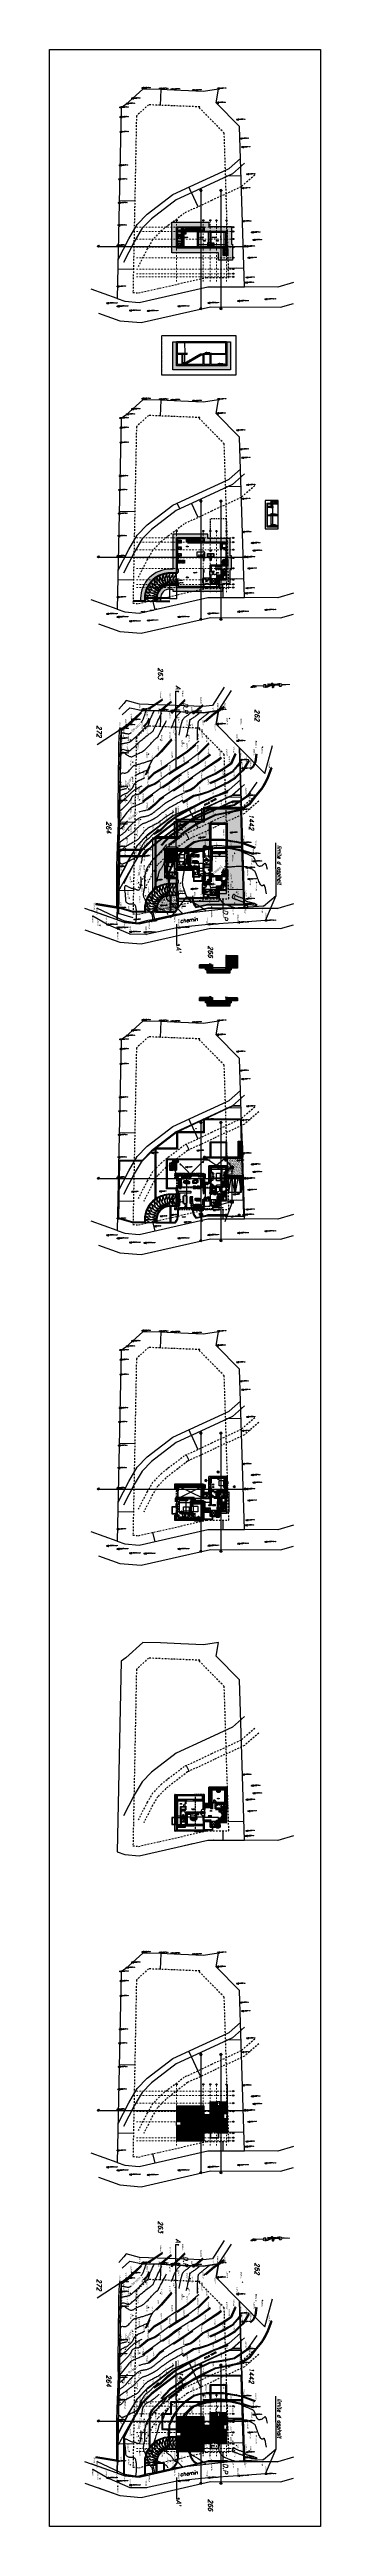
# Model space of a CAD drawing. Header units: centimetres. Extents: x 96271 to 179142, y 9855 to 112216.
# Drawn here: x 134779 to 143514, y 28763 to 108491 of the extents above; entities that cross this region are included whole.
import ezdxf
from ezdxf import colors
from ezdxf.entities.mleader import LeaderData, LeaderLine
from ezdxf.enums import TextEntityAlignment as Align
from ezdxf.math import Vec2, Vec3

# ---------------------------------------------------------------- set-up
doc = ezdxf.new("R2010")
doc.units = ezdxf.units.CM
doc.header["$LTSCALE"] = 100
doc.header["$MEASUREMENT"] = 0
doc.header["$PDSIZE"] = 0.2
for name, pattern in [('DASHDOT', [1, 0.5, -0.25, 0, -0.25]), ('DASHDOT2', [12.7, 6.35, -3.175, 0, -3.175]), ('DASHED', [0.75, 0.5, -0.25]), ('HIDDEN', [0.375, 0.25, -0.125]), ('HIDDEN2', [0.1875, 0.125, -0.0625])]:
    doc.linetypes.add(name, pattern=pattern)
doc.layers.get('0').update_dxf_attribs({"linetype": 'CONTINUOUS'})
doc.layers.get('DEFPOINTS').update_dxf_attribs({"linetype": 'CONTINUOUS'})
for name, color, linetype in [('0-door', 7, 'CONTINUOUS'), ('1-door', 7, 'CONTINUOUS'), ('A-ANOTATION', 7, 'CONTINUOUS'), ('A-CLADDING', 53, 'CONTINUOUS'), ('A-Dim', 2, 'CONTINUOUS'), ('A-Dim CMU', 2, 'CONTINUOUS'), ('A-DOOR-ANOT', 111, 'CONTINUOUS'), ('A-Elev-Otln1', 44, 'CONTINUOUS'), ('A-Flor Otln-Ramp', 32, 'CONTINUOUS'), ('A-Flor-Str', 3, 'CONTINUOUS'), ('A-Furn-Free', 32, 'CONTINUOUS'), ('A-Glass-Full', 140, 'CONTINUOUS'), ('A-Otln-Abv', 1, 'DASHED'), ('A-Otln-Lot Limit', 4, 'CONTINUOUS'), ('A-Patt', 8, 'CONTINUOUS'), ('A-Patt-CMU', 8, 'CONTINUOUS'), ('A-Patt-Strcr', 8, 'CONTINUOUS'), ('A-PLASTER', 51, 'CONTINUOUS'), ('A-Rev Cloud', 80, 'CONTINUOUS'), ('A-Sanitary fixt', 143, 'CONTINUOUS'), ('A-Sanitary Fixture', 143, 'CONTINUOUS'), ('A-Sect-Mcut-Handrail', 51, 'CONTINUOUS'), ('A-Sect-Mcut-Tiling', 51, 'CONTINUOUS'), ('A-Setback', 3, 'DASHDOT'), ('A-Shaft', 31, 'CONTINUOUS'), ('A-Slab limit', 53, 'CONTINUOUS'), ('A-STAIRS', 51, 'CONTINUOUS'), ('A-Wall-Full', 5, 'CONTINUOUS'), ('A-Wall-Prht', 2, 'CONTINUOUS'), ('A-Wall-Strctr', 6, 'CONTINUOUS'), ('A-WINDOW-ANOT', 131, 'CONTINUOUS'), ('asphalt er', 8, 'CONTINUOUS'), ('C-TOPO-MAJR', 235, 'CONTINUOUS'), ('C-TOPO-MINR', 145, 'CONTINUOUS'), ('cl er', 7, 'CONTINUOUS'), ("coupe aa'", 6, 'CONTINUOUS'), ('GE Furniture 2', 32, 'CONTINUOUS'), ('HACTH', 8, 'CONTINUOUS'), ('HANDLES', 2, 'CONTINUOUS'), ('jal er', 5, 'CONTINUOUS'), ('LIM-1441', 7, 'CONTINUOUS'), ('M-DR-EQUIP', 161, 'CONTINUOUS'), ('M-DR-RW', 30, 'CONTINUOUS'), ('M-DR-SW', 62, 'CONTINUOUS'), ('M-DR-TXT', 80, 'CONTINUOUS'), ('M-FCO-FD', 161, 'CONTINUOUS'), ('NEW-LIM', 5, 'CONTINUOUS'), ('NUMEROPARCELLE', 7, 'CONTINUOUS'), ('plan-elevation level', 7, 'CONTINUOUS'), ('plan-stair steps nbr', 224, 'CONTINUOUS'), ('PLANTS', 75, 'CONTINUOUS'), ('S-AXIS-ANOT', 1, 'DASHDOT'), ('S-Limit-Formwork', 42, 'CONTINUOUS'), ('V-NODE', 1, 'CONTINUOUS'), ('V-NODE-TEXT', 11, 'CONTINUOUS')]:
    doc.layers.add(name, color=color, linetype=linetype)
doc.layers.add('A-AREA', color=191, linetype='CONTINUOUS', lineweight=25, plot=False)
for name, color, linetype, lineweight in [('A-Sect-Iden', 191, 'CONTINUOUS', 25), ('cadre', 7, 'CONTINUOUS', 0), ('S-AXIS-GRID', 1, 'DASHDOT2', 9), ('sanitaires', 150, 'CONTINUOUS', 0)]:
    doc.layers.add(name, color=color, linetype=linetype, lineweight=lineweight)
doc.styles.add('AKA', font='romans.shx')
doc.styles.add('ARIAL', font='arialbd.ttf')
doc.styles.add('I', font='ITALICC.SHX')
doc.styles.add('L120', font='simplex.shx', dxfattribs={"height": 0.35})
doc.styles.add('ROMAND', font='romand.shx', dxfattribs={"height": 10})
doc.styles.add('ROMANS', font='romans.shx')
doc.styles.get("Standard").update_dxf_attribs({"font": 'arial.ttf'})
doc.styles.add('style', font='italicc.shx', dxfattribs={"height": 2})
doc.dimstyles.new('1-10', dxfattribs={"dimtxt": 2.25, "dimasz": 1, "dimexe": 1, "dimexo": 1, "dimgap": 0.5, "dimtad": 1, "dimrnd": 0.5, "dimzin": 12, "dimdsep": 46, "dimtxsty": 'Standard', "dimblk": 'ARCHTICK', "dimcen": 1, "dimdle": 1, "dimadec": 0, "dimazin": 3, "dimtfac": 1, "dimtix": 1, "dimtofl": 0, "dimtmove": 1, "dimatfit": 3, "dimfxl": 1, "dimtolj": 1, "dimtzin": 0, "dimarcsym": 0})
doc.dimstyles.new('1-50', dxfattribs={"dimtxt": 11.25, "dimasz": 5, "dimexe": 5, "dimexo": 5, "dimgap": 5, "dimtad": 1, "dimdec": 1, "dimrnd": 0.5, "dimzin": 12, "dimdsep": 46, "dimtxsty": 'Standard', "dimblk": 'ARCHTICK', "dimcen": 0.09, "dimdle": 5, "dimadec": 0, "dimazin": 3, "dimtfac": 1, "dimtdec": 1, "dimtix": 1, "dimtofl": 0, "dimtmove": 1, "dimatfit": 3, "dimfxl": 5, "dimtolj": 1, "dimtzin": 0, "dimarcsym": 0})
pattern_1 = [(45, (149598.39317, 77124.04687), (-0.08838834765, 0.08838834765), [])]
pattern_2 = [(90, (894916.29, -703049.082), (14.2875, 7.14375), [0, -14.2875])]
pattern_3 = [(50, (149598.393, 77124.047), (14.345204, -1.255043), [1.5, -16.5]), (355, (149598.393, 77124.047), (-2.775027, 15.043843), [1.2, -13.2]), (100.451444, (149599.589, 77123.942), (11.570177, 13.7888), [1.274804, -14.022842]), (46.1842, (149598.393, 77128.047), (21.344827, -3.310386), [2.25, -24.75]), (96.63564, (149600.172, 77127.77), (18.69324, 19.482372), [1.912207, -21.034275]), (351.18416, (149598.393, 77128.047), (18.69324, 19.482372), [1.8, -19.8]), (21, (149600.393, 77127.047), (11.938141, -8.052378), [1.5, -16.5]), (326, (149600.393, 77127.047), (4.866307, 14.503001), [1.2, -13.2]), (71.451445, (149601.388, 77126.376), (16.804448, 6.450623), [1.274804, -14.022842]), (37.5, (149598.393, 77124.047), (0.2431971, 6.6578771), [0, -13.04, 0, -13.4, 0, -13.25]), (7.5, (149598.393, 77124.047), (5.2613907, 7.8882342), [0, -7.64, 0, -12.74, 0, -5.05]), (327.5, (149593.933, 77124.047), (10.6764487, -0.4510974), [0, -5, 0, -15.6, 0, -20.7]), (317.5, (149591.933, 77124.047), (11.6637234, 2.0020996), [0, -6.5, 0, -10.36, 0, -14.7])]
pattern_4 = [(50, (139598.393, 77124.047), (14.3452037, -1.2550427), [1.5, -16.5]), (355, (139598.393, 77124.047), (-2.775027, 15.043843), [1.2, -13.2]), (100.451444, (139599.589, 77123.942), (11.570177, 13.7888), [1.274804, -14.022842]), (46.1842, (139598.393, 77128.047), (21.344827, -3.310386), [2.25, -24.75]), (96.63564, (139600.172, 77127.77), (18.693239, 19.482372), [1.912207, -21.034275]), (351.18416, (139598.393, 77128.047), (18.693239, 19.482372), [1.8, -19.8]), (21, (139600.393, 77127.047), (11.938141, -8.052378), [1.5, -16.5]), (326, (139600.393, 77127.047), (4.866307, 14.503001), [1.2, -13.2]), (71.451445, (139601.388, 77126.376), (16.8044475, 6.450623), [1.274804, -14.022842]), (37.5, (139598.393, 77124.047), (0.2431971, 6.6578771), [0, -13.04, 0, -13.4, 0, -13.25]), (7.5, (139598.393, 77124.047), (5.2613907, 7.8882342), [0, -7.64, 0, -12.74, 0, -5.05]), (327.5, (139593.933, 77124.047), (10.6764487, -0.4510974), [0, -5, 0, -15.6, 0, -20.7]), (317.5, (139591.933, 77124.047), (11.6637234, 2.0020996), [0, -6.5, 0, -10.36, 0, -14.7])]
pattern_5 = [(225, (149663.1543, 69378.0145), (1.76776695, -1.76776695), [])]
pattern_6 = [(50, (149663.154, 69378.014), (14.3452037, -1.255043), [1.5, -16.5]), (355, (149663.154, 69378.014), (-2.775027, 15.043843), [1.2, -13.2]), (100.451444, (149664.35, 69377.91), (11.570177, 13.7888), [1.274804, -14.022842]), (46.1842, (149663.154, 69382.014), (21.344827, -3.310386), [2.25, -24.75]), (96.63564, (149664.933, 69381.739), (18.693239, 19.482372), [1.912207, -21.034275]), (351.18416, (149663.154, 69382.014), (18.69324, 19.482372), [1.8, -19.8]), (21, (149665.154, 69381.014), (11.938141, -8.052378), [1.5, -16.5]), (326, (149665.154, 69381.014), (4.866307, 14.503001), [1.2, -13.2]), (71.451445, (149666.149, 69380.343), (16.8044475, 6.450623), [1.274804, -14.022842]), (37.5, (149663.154, 69378.0145), (0.2431971, 6.6578771), [0, -13.04, 0, -13.4, 0, -13.25]), (7.5, (149663.154, 69378.0145), (5.2613907, 7.8882342), [0, -7.64, 0, -12.74, 0, -5.05]), (327.5, (149658.694, 69378.0145), (10.6764487, -0.4510974), [0, -5, 0, -15.6, 0, -20.7]), (317.5, (149656.694, 69378.0145), (11.6637234, 2.0020996), [0, -6.5, 0, -10.36, 0, -14.7])]
pattern_7 = [(50, (139598.393, 77124.047), (14.345204, -1.255043), [1.5, -16.5]), (355, (139598.393, 77124.047), (-2.775027, 15.043843), [1.2, -13.2]), (100.45144, (139599.589, 77123.942), (11.570177, 13.7888), [1.274804, -14.022842]), (46.1842, (139598.393, 77128.047), (21.344827, -3.310386), [2.25, -24.75]), (96.63564, (139600.172, 77127.77), (18.69324, 19.48237), [1.91221, -21.034275]), (351.18416, (139598.393, 77128.047), (18.69324, 19.48237), [1.8, -19.8]), (21, (139600.393, 77127.047), (11.93814, -8.052378), [1.5, -16.5]), (326, (139600.393, 77127.047), (4.866307, 14.503), [1.2, -13.2]), (71.45144, (139601.388, 77126.376), (16.804448, 6.450623), [1.274804, -14.022842]), (37.5, (139598.393, 77124.047), (0.243197, 6.657877), [0, -13.04, 0, -13.4, 0, -13.25]), (7.5, (139598.393, 77124.047), (5.261391, 7.888234), [0, -7.64, 0, -12.74, 0, -5.05]), (327.5, (139593.933, 77124.047), (10.6764487, -0.4510974), [0, -5, 0, -15.6, 0, -20.7]), (317.5, (139591.933, 77124.047), (11.663723, 2.0021), [0, -6.5, 0, -10.36, 0, -14.7])]
pattern_8 = [(225, (149663.1543, 69378.0145), (1.76776695, -1.76776695), [])]

# ---------------------------------------------------------------- blocks, each defined once
blk = doc.blocks.new('_ArchTick')
at = {"color": 0, "linetype": 'ByBlock', "const_width": 0.15}
blk.add_lwpolyline([(-0.5, -0.5), (0.5, 0.5)], dxfattribs=at)
blk = doc.blocks.new('*D132')
at = {"layer": 'A-Dim', "color": 0, "lineweight": -2, "transparency": 16777216}
blk.add_line((140954, 72170), (141007, 72170), dxfattribs=at)
at = {"layer": 'DEFPOINTS', "color": 0, "transparency": 16777216}
for p in [(140959, 72172), (141002, 72172), (141002, 72170)]:
    blk.add_point(p, dxfattribs=at)
at = {"layer": 'A-Dim', "color": 0, "lineweight": -2, "transparency": 16777216, "xscale": 5, "yscale": 5, "zscale": 5, "rotation": 180}
blk.add_blockref('_ArchTick', (140959, 72170), dxfattribs=at)
at = {"layer": 'A-Dim', "color": 0, "lineweight": -2, "transparency": 16777216, "xscale": 5, "yscale": 5, "zscale": 5}
blk.add_blockref('_ArchTick', (141002, 72170), dxfattribs=at)
at = {"layer": 'A-Dim', "color": 0, "transparency": 16777216, "insert": (140981, 72181), "char_height": 11.2, "attachment_point": 5}
blk.add_mtext('\\A1;42.5', dxfattribs=at)
blk = doc.blocks.new('*D133')
at = {"layer": 'A-Dim', "color": 0, "lineweight": -2, "transparency": 16777216}
blk.add_line((140964, 72170), (140774, 72170), dxfattribs=at)
at = {"layer": 'DEFPOINTS', "color": 0, "transparency": 16777216}
for p in [(140779, 72220), (140779, 72170), (140959, 72220)]:
    blk.add_point(p, dxfattribs=at)
at = {"layer": 'A-Dim', "color": 0, "lineweight": -2, "transparency": 16777216, "xscale": 5, "yscale": 5, "zscale": 5, "rotation": 180}
blk.add_blockref('_ArchTick', (140779, 72170), dxfattribs=at)
at = {"layer": 'A-Dim', "color": 0, "lineweight": -2, "transparency": 16777216, "xscale": 5, "yscale": 5, "zscale": 5}
blk.add_blockref('_ArchTick', (140959, 72170), dxfattribs=at)
at = {"layer": 'A-Dim', "color": 0, "transparency": 16777216, "insert": (140869, 72181), "char_height": 11.2, "attachment_point": 5}
blk.add_mtext('\\A1;180', dxfattribs=at)
blk = doc.blocks.new('*D134')
at = {"layer": 'A-Dim', "color": 0, "lineweight": -2, "transparency": 16777216}
blk.add_line((140784, 72170), (140734, 72170), dxfattribs=at)
at = {"layer": 'DEFPOINTS', "color": 0, "transparency": 16777216}
for p in [(140739, 72220), (140739, 72170), (140779, 72220)]:
    blk.add_point(p, dxfattribs=at)
at = {"layer": 'A-Dim', "color": 0, "lineweight": -2, "transparency": 16777216, "xscale": 5, "yscale": 5, "zscale": 5, "rotation": 180}
blk.add_blockref('_ArchTick', (140739, 72170), dxfattribs=at)
at = {"layer": 'A-Dim', "color": 0, "lineweight": -2, "transparency": 16777216, "xscale": 5, "yscale": 5, "zscale": 5}
blk.add_blockref('_ArchTick', (140779, 72170), dxfattribs=at)
at = {"layer": 'A-Dim', "color": 0, "transparency": 16777216, "insert": (140759, 72181), "char_height": 11.2, "attachment_point": 5}
blk.add_mtext('\\A1;40', dxfattribs=at)
blk = doc.blocks.new('*D135')
at = {"layer": 'A-Dim', "color": 0, "lineweight": -2, "transparency": 16777216}
blk.add_line((140744, 72170), (140554, 72170), dxfattribs=at)
at = {"layer": 'DEFPOINTS', "color": 0, "transparency": 16777216}
for p in [(140559, 72220), (140559, 72170), (140739, 72220)]:
    blk.add_point(p, dxfattribs=at)
at = {"layer": 'A-Dim', "color": 0, "lineweight": -2, "transparency": 16777216, "xscale": 5, "yscale": 5, "zscale": 5, "rotation": 180}
blk.add_blockref('_ArchTick', (140559, 72170), dxfattribs=at)
at = {"layer": 'A-Dim', "color": 0, "lineweight": -2, "transparency": 16777216, "xscale": 5, "yscale": 5, "zscale": 5}
blk.add_blockref('_ArchTick', (140739, 72170), dxfattribs=at)
at = {"layer": 'A-Dim', "color": 0, "transparency": 16777216, "insert": (140649, 72181), "char_height": 11.2, "attachment_point": 5}
blk.add_mtext('\\A1;180', dxfattribs=at)
blk = doc.blocks.new('*D136')
at = {"layer": 'A-Dim', "color": 0, "lineweight": -2, "transparency": 16777216}
blk.add_line((140934, 71695), (140934, 72225), dxfattribs=at)
at = {"layer": 'DEFPOINTS', "color": 0, "transparency": 16777216}
for p in [(140934, 72220), (140959, 72220), (140959, 71700)]:
    blk.add_point(p, dxfattribs=at)
at = {"layer": 'A-Dim', "color": 0, "lineweight": -2, "transparency": 16777216, "xscale": 5, "yscale": 5, "zscale": 5}
for p, rotation in [((140934, 72220), 90), ((140934, 71700), 270)]:
    blk.add_blockref('_ArchTick', p, dxfattribs=dict(at, rotation=rotation))
at = {"layer": 'A-Dim', "color": 0, "transparency": 16777216, "insert": (140923, 71960), "char_height": 11.2, "attachment_point": 5, "rotation": 90}
blk.add_mtext('\\A1;520', dxfattribs=at)
blk = doc.blocks.new('*D137')
at = {"layer": 'A-Dim', "color": 0, "lineweight": -2, "transparency": 16777216}
for p, q in [((140934, 72240), (140934, 72245)), ((140934, 72220), (140934, 72215))]:
    blk.add_line(p, q, dxfattribs=at)
at = {"layer": 'DEFPOINTS', "color": 0, "transparency": 16777216}
for p in [(140934, 72240), (140959, 72240), (140959, 72220)]:
    blk.add_point(p, dxfattribs=at)
at = {"layer": 'A-Dim', "color": 0, "lineweight": -2, "transparency": 16777216, "xscale": 5, "yscale": 5, "zscale": 5}
for p, rotation in [((140934, 72240), 270), ((140934, 72220), 90)]:
    blk.add_blockref('_ArchTick', p, dxfattribs=dict(at, rotation=rotation))
at = {"layer": 'A-Dim', "color": 0, "transparency": 16777216, "insert": (140923, 72230), "char_height": 11.2, "attachment_point": 5, "rotation": 90}
blk.add_mtext('\\A1;20', dxfattribs=at)
blk = doc.blocks.new('*D138')
at = {"layer": 'A-Dim', "color": 0, "lineweight": -2, "transparency": 16777216}
blk.add_line((140960, 74428), (140450, 74411), dxfattribs=at)
at = {"layer": 'DEFPOINTS', "color": 0, "transparency": 16777216}
for p in [(140455, 74411), (140455, 74411), (140955, 74427)]:
    blk.add_point(p, dxfattribs=at)
at = {"layer": 'A-Dim', "color": 0, "lineweight": -2, "transparency": 16777216, "xscale": 5, "yscale": 5, "zscale": 5}
for p, rotation in [((140455, 74411), 181.8247667080843), ((140955, 74427), 1.82476670808426)]:
    blk.add_blockref('_ArchTick', p, dxfattribs=dict(at, rotation=rotation))
at = {"layer": 'A-Dim', "color": 0, "transparency": 16777216, "insert": (140705, 74430), "char_height": 11.2, "attachment_point": 5, "rotation": 1.82477}
blk.add_mtext('\\A1;500', dxfattribs=at)
blk = doc.blocks.new('*D139')
at = {"layer": 'A-Dim', "color": 0, "lineweight": -2, "transparency": 16777216}
blk.add_line((138358, 76691), (138378, 77201), dxfattribs=at)
at = {"layer": 'DEFPOINTS', "color": 0, "transparency": 16777216}
for p in [(138358, 76696), (138378, 77196), (138378, 77196)]:
    blk.add_point(p, dxfattribs=at)
at = {"layer": 'A-Dim', "color": 0, "lineweight": -2, "transparency": 16777216, "xscale": 5, "yscale": 5, "zscale": 5}
for p, rotation in [((138358, 76696), 267.6896032593523), ((138378, 77196), 87.68960325935225)]:
    blk.add_blockref('_ArchTick', p, dxfattribs=dict(at, rotation=rotation))
at = {"layer": 'A-Dim', "color": 0, "transparency": 16777216, "insert": (138357, 76946), "char_height": 11.2, "attachment_point": 5, "rotation": 87.6896}
blk.add_mtext('\\A1;500', dxfattribs=at)
blk = doc.blocks.new('*D140')
at = {"layer": 'A-Dim', "color": 0, "lineweight": -2, "transparency": 16777216}
blk.add_line((137533, 73612), (137023, 73623), dxfattribs=at)
at = {"layer": 'DEFPOINTS', "color": 0, "transparency": 16777216}
for p in [(137028, 73622), (137028, 73622), (137528, 73613)]:
    blk.add_point(p, dxfattribs=at)
at = {"layer": 'A-Dim', "color": 0, "lineweight": -2, "transparency": 16777216, "xscale": 5, "yscale": 5, "zscale": 5}
for p, rotation in [((137028, 73622), 178.8657729167716), ((137528, 73613), 358.8657729167717)]:
    blk.add_blockref('_ArchTick', p, dxfattribs=dict(at, rotation=rotation))
at = {"layer": 'A-Dim', "color": 0, "transparency": 16777216, "insert": (137278, 73628), "char_height": 11.2, "attachment_point": 5, "rotation": 358.86577}
blk.add_mtext('\\A1;500', dxfattribs=at)
blk = doc.blocks.new('*D141')
at = {"layer": 'A-Dim', "color": 0, "lineweight": -2, "transparency": 16777216}
blk.add_line((140545, 71451), (141054, 71467), dxfattribs=at)
at = {"layer": 'DEFPOINTS', "color": 0, "transparency": 16777216}
for p in [(140553, 71353), (141049, 71467), (141052, 71369)]:
    blk.add_point(p, dxfattribs=at)
at = {"layer": 'A-Dim', "color": 0, "lineweight": -2, "transparency": 16777216, "xscale": 5, "yscale": 5, "zscale": 5}
for p, rotation in [((140550, 71451), 181.8247667080837), ((141049, 71467), 1.8247667080837)]:
    blk.add_blockref('_ArchTick', p, dxfattribs=dict(at, rotation=rotation))
at = {"layer": 'A-Dim', "color": 0, "transparency": 16777216, "insert": (140799, 71470), "char_height": 11.2, "attachment_point": 5, "rotation": 1.82477}
blk.add_mtext('\\A1;500', dxfattribs=at)
blk = doc.blocks.new('*D142')
at = {"layer": 'A-Dim', "color": 0, "lineweight": -2, "transparency": 16777216}
blk.add_line((139453, 71120), (139453, 71180), dxfattribs=at)
at = {"layer": 'DEFPOINTS', "color": 0, "transparency": 16777216}
for p in [(139453, 71175), (139453, 71175), (139453, 71125)]:
    blk.add_point(p, dxfattribs=at)
at = {"layer": 'A-Dim', "color": 0, "lineweight": -2, "transparency": 16777216, "xscale": 5, "yscale": 5, "zscale": 5}
for p, rotation in [((139453, 71175), 90), ((139453, 71125), 270)]:
    blk.add_blockref('_ArchTick', p, dxfattribs=dict(at, rotation=rotation))
at = {"layer": 'A-Dim', "color": 0, "transparency": 16777216, "insert": (139442, 71150), "char_height": 11.2, "attachment_point": 5, "rotation": 90}
blk.add_mtext('\\A1;50', dxfattribs=at)
blk = doc.blocks.new('CL-FFL-PLAN')
at = {"layer": 'plan-elevation level'}
h = blk.add_hatch(dxfattribs=at)
h.set_pattern_fill('DOTS', color=232, scale=9, angle=90, style=0)
h.set_pattern_definition(pattern_2)
h.paths.add_polyline_path([(-1229, 207), (-1229, 50), (-1385, 50, -0.4142136)])
h = blk.add_hatch(dxfattribs=at)
h.set_pattern_fill('DOTS', color=232, scale=9, angle=90, style=0)
h.set_pattern_definition(pattern_2)
h.paths.add_polyline_path([(-1229, 50), (-1072, 50, -0.4142136), (-1229, -106)])
at = {"layer": 'plan-elevation level', "color": 7, "ltscale": 111}
for p, q in [((337, 50), (-1463, 50)), ((-1229, 301), (-1229, -200))]:
    blk.add_line(p, q, dxfattribs=at)
blk.add_circle((-1229, 50), 156, dxfattribs=at)
at = {"layer": 'plan-elevation level', "color": 111, "ltscale": 111, "style": 'ROMAND'}
for s, p in [('CL', (-960, -180)), ('FFL', (-960, 110))]:
    blk.add_text(s, height=180, dxfattribs=at).set_placement(p)
for tag, p in [('FFL', (-424, 113)), ('CL', (-417, -180))]:
    blk.add_attdef(tag, p, '', height=180, dxfattribs=at)
blk = doc.blocks.new('*D148')
at = {"layer": 'A-Dim', "color": 0, "lineweight": -2, "transparency": 16777216}
blk.add_line((137489, 71413), (136979, 71423), dxfattribs=at)
at = {"layer": 'DEFPOINTS', "color": 0, "transparency": 16777216}
for p in [(136984, 71423), (136984, 71423), (137484, 71413)]:
    blk.add_point(p, dxfattribs=at)
at = {"layer": 'A-Dim', "color": 0, "lineweight": -2, "transparency": 16777216, "xscale": 5, "yscale": 5, "zscale": 5}
for p, rotation in [((136984, 71423), 178.8657729167716), ((137484, 71413), 358.8657729167717)]:
    blk.add_blockref('_ArchTick', p, dxfattribs=dict(at, rotation=rotation))
at = {"layer": 'A-Dim', "color": 0, "transparency": 16777216, "insert": (137235, 71429), "char_height": 11.2, "attachment_point": 5, "rotation": 358.86577}
blk.add_mtext('\\A1;500', dxfattribs=at)
blk = doc.blocks.new('*D149')
at = {"layer": 'A-Dim', "color": 0, "lineweight": -2, "transparency": 16777216}
blk.add_line((139355, 73876), (139266, 74067), dxfattribs=at)
at = {"layer": 'DEFPOINTS', "color": 0, "transparency": 16777216}
for p in [(139268, 74062), (139268, 74062), (139353, 73881)]:
    blk.add_point(p, dxfattribs=at)
at = {"layer": 'A-Dim', "color": 0, "lineweight": -2, "transparency": 16777216, "xscale": 5, "yscale": 5, "zscale": 5}
for p, rotation in [((139268, 74062), 115.0284238095492), ((139353, 73881), 295.0284238095492)]:
    blk.add_blockref('_ArchTick', p, dxfattribs=dict(at, rotation=rotation))
at = {"layer": 'A-Dim', "color": 0, "transparency": 16777216, "insert": (139320, 73976), "char_height": 11.2, "attachment_point": 5, "rotation": 295.02842}
blk.add_mtext('\\A1;200', dxfattribs=at)
blk = doc.blocks.new('*D150')
at = {"layer": 'A-Dim', "color": 0, "lineweight": -2, "transparency": 16777216}
blk.add_line((140369, 71159), (140369, 70849), dxfattribs=at)
at = {"layer": 'DEFPOINTS', "color": 0, "transparency": 16777216}
for p in [(140369, 71154), (140369, 70854), (140369, 70854)]:
    blk.add_point(p, dxfattribs=at)
at = {"layer": 'A-Dim', "color": 0, "lineweight": -2, "transparency": 16777216, "xscale": 5, "yscale": 5, "zscale": 5}
for p, rotation in [((140369, 71154), 90), ((140369, 70854), 270)]:
    blk.add_blockref('_ArchTick', p, dxfattribs=dict(at, rotation=rotation))
at = {"layer": 'A-Dim', "color": 0, "transparency": 16777216, "insert": (140358, 71004), "char_height": 11.2, "attachment_point": 5, "rotation": 90}
blk.add_mtext('\\A1;300', dxfattribs=at)
blk = doc.blocks.new('*D151')
at = {"layer": 'A-Dim', "color": 0, "lineweight": -2, "transparency": 16777216}
blk.add_line((138102, 70763), (138171, 70461), dxfattribs=at)
at = {"layer": 'DEFPOINTS', "color": 0, "transparency": 16777216}
for p in [(138103, 70758), (138170, 70466), (138170, 70466)]:
    blk.add_point(p, dxfattribs=at)
at = {"layer": 'A-Dim', "color": 0, "lineweight": -2, "transparency": 16777216, "xscale": 5, "yscale": 5, "zscale": 5}
for p, rotation in [((138103, 70758), 102.8290725443541), ((138170, 70466), 282.8290725443541)]:
    blk.add_blockref('_ArchTick', p, dxfattribs=dict(at, rotation=rotation))
at = {"layer": 'A-Dim', "color": 0, "transparency": 16777216, "insert": (138147, 70614), "char_height": 11.2, "attachment_point": 5, "rotation": 282.82907}
blk.add_mtext('\\A1;300', dxfattribs=at)
blk = doc.blocks.new('A$C16F3348E')
at = {"color": 1}
for p, q in [((0, 118), (114, 118)), ((0, 114), (0, 118)), ((114, 114), (0, 114)), ((126, 231), (114, 231)), ((114, 231), (114, 228)), ((114, 228), (118, 228)), ((114, 118), (114, 114)), ((114, 114), (118, 114)), ((114, 111), (114, 114)), ((126, 111), (114, 111)), ((118, 228), (118, 226)), ((118, 226), (126, 226)), ((118, 116), (126, 116)), ((118, 114), (118, 116)), ((126, 226), (126, 231)), ((126, 116), (126, 111))]:
    blk.add_line(p, q, dxfattribs=at)
blk.add_arc((114, 114), 114, 90, 180)
at = {"layer": 'HANDLES'}
blk.add_lwpolyline([(4, 112), (4, 110), (16, 110), (16, 112), (4, 112)], dxfattribs=at)
blk = doc.blocks.new('Dl70-12')
at = {"color": 1}
for p, q in [((0, -0.1), (0, 1.1)), ((0, 1.1), (0.3, 1.1)), ((0.3, 8.1), (0.7, 8.1)), ((0.3, 1.1), (0.3, 8.1)), ((0.3, 1.1), (0.3, 0.7)), ((0.7, 1.1), (0.3, 1.1)), ((0.3, 0.7), (0.5, 0.7)), ((0.5, 0.7), (0.5, -0.1)), ((0.7, 8.1), (0.7, 1.1)), ((7.5, 0.7), (7.5, -0.1)), ((7.7, 0.7), (7.5, 0.7)), ((7.7, 1.1), (7.7, 0.7)), ((8, 1.1), (7.7, 1.1)), ((8, -0.1), (8, 1.1)), ((0.5, -0.1), (0, -0.1)), ((7.5, -0.1), (8, -0.1))]:
    blk.add_line(p, q, dxfattribs=at)
at = {"color": 7}
blk.add_arc((0.7, 1.1), 7, 0, 90, dxfattribs=at)
at = {"layer": 'HANDLES'}
blk.add_lwpolyline([(0.1, 7.7), (-0.1, 7.7), (-0.1, 6.5), (0.1, 6.5), (0.1, 7.7)], dxfattribs=at)
blk = doc.blocks.new('Dl80-12')
at = {"color": 1}
for p, q in [((0, -0.1), (0, 1.1)), ((0, 1.1), (0.3, 1.1)), ((0.3, 1.1), (0.3, 9.5)), ((0.3, 9.5), (0.7, 9.5)), ((0.3, 1.1), (0.3, 0.7)), ((0.7, 1.1), (0.3, 1.1)), ((0.3, 0.7), (0.5, 0.7)), ((0.5, 0.7), (0.5, -0.1)), ((0.7, 9.5), (0.7, 1.1)), ((8.7, 0.7), (8.5, 0.7)), ((8.5, 0.7), (8.5, -0.1)), ((8.7, 1.1), (8.7, 0.7)), ((9, 1.1), (8.7, 1.1)), ((9, -0.1), (9, 1.1)), ((0.5, -0.1), (0, -0.1)), ((8.5, -0.1), (9, -0.1))]:
    blk.add_line(p, q, dxfattribs=at)
at = {"color": 7}
blk.add_arc((0.3, 1.1), 8.4, 0, 90, dxfattribs=at)
at = {"layer": 'HANDLES'}
blk.add_lwpolyline([(0.1, 9.1), (-0.1, 9.1), (-0.1, 7.9), (0.1, 7.9), (0.1, 9.1)], dxfattribs=at)
blk = doc.blocks.new('*D143')
at = {"layer": 'A-Dim', "color": 0, "lineweight": -2, "transparency": 16777216}
blk.add_line((140014, 71680), (140014, 71875), dxfattribs=at)
at = {"layer": 'DEFPOINTS', "color": 0, "transparency": 16777216}
for p in [(139987, 71870), (140014, 71870), (139987, 71685)]:
    blk.add_point(p, dxfattribs=at)
at = {"layer": 'A-Dim', "color": 0, "lineweight": -2, "transparency": 16777216, "xscale": 5, "yscale": 5, "zscale": 5}
for p, rotation in [((140014, 71870), 90), ((140014, 71685), 270)]:
    blk.add_blockref('_ArchTick', p, dxfattribs=dict(at, rotation=rotation))
at = {"layer": 'A-Dim', "color": 0, "transparency": 16777216, "insert": (140003, 71778), "char_height": 11.2, "attachment_point": 5, "rotation": 90}
blk.add_mtext('\\A1;185', dxfattribs=at)
blk = doc.blocks.new('*D144')
at = {"layer": 'A-Dim', "color": 0, "lineweight": -2, "transparency": 16777216}
blk.add_line((140117, 71843), (139982, 71843), dxfattribs=at)
at = {"layer": 'DEFPOINTS', "color": 0, "transparency": 16777216}
for p in [(139987, 71870), (139987, 71843), (140112, 71870)]:
    blk.add_point(p, dxfattribs=at)
at = {"layer": 'A-Dim', "color": 0, "lineweight": -2, "transparency": 16777216, "xscale": 5, "yscale": 5, "zscale": 5, "rotation": 180}
blk.add_blockref('_ArchTick', (139987, 71843), dxfattribs=at)
at = {"layer": 'A-Dim', "color": 0, "lineweight": -2, "transparency": 16777216, "xscale": 5, "yscale": 5, "zscale": 5}
blk.add_blockref('_ArchTick', (140112, 71843), dxfattribs=at)
at = {"layer": 'A-Dim', "color": 0, "transparency": 16777216, "insert": (140049, 71853), "char_height": 11.2, "attachment_point": 5}
blk.add_mtext('\\A1;125', dxfattribs=at)
blk = doc.blocks.new('*D145')
at = {"layer": 'A-Dim', "color": 0, "lineweight": -2, "transparency": 16777216}
blk.add_line((139967, 71843), (139757, 71843), dxfattribs=at)
at = {"layer": 'DEFPOINTS', "color": 0, "transparency": 16777216}
for p in [(139762, 71843), (139762, 71843), (139962, 71843)]:
    blk.add_point(p, dxfattribs=at)
at = {"layer": 'A-Dim', "color": 0, "lineweight": -2, "transparency": 16777216, "xscale": 5, "yscale": 5, "zscale": 5, "rotation": 180}
blk.add_blockref('_ArchTick', (139762, 71843), dxfattribs=at)
at = {"layer": 'A-Dim', "color": 0, "lineweight": -2, "transparency": 16777216, "xscale": 5, "yscale": 5, "zscale": 5}
blk.add_blockref('_ArchTick', (139962, 71843), dxfattribs=at)
at = {"layer": 'A-Dim', "color": 0, "transparency": 16777216, "insert": (139862, 71853), "char_height": 11.2, "attachment_point": 5}
blk.add_mtext('\\A1;200', dxfattribs=at)
blk = doc.blocks.new('*D146')
at = {"layer": 'A-Dim', "color": 0, "lineweight": -2, "transparency": 16777216}
blk.add_line((139797, 72005), (139797, 71455), dxfattribs=at)
at = {"layer": 'DEFPOINTS', "color": 0, "transparency": 16777216}
for p in [(139762, 72000), (139762, 71460), (139797, 71460)]:
    blk.add_point(p, dxfattribs=at)
at = {"layer": 'A-Dim', "color": 0, "lineweight": -2, "transparency": 16777216, "xscale": 5, "yscale": 5, "zscale": 5}
for p, rotation in [((139797, 72000), 90), ((139797, 71460), 270)]:
    blk.add_blockref('_ArchTick', p, dxfattribs=dict(at, rotation=rotation))
at = {"layer": 'A-Dim', "color": 0, "transparency": 16777216, "insert": (139776, 71735), "char_height": 11.2, "attachment_point": 5, "rotation": 90}
blk.add_mtext('\\A1;540', dxfattribs=at)
blk = doc.blocks.new('*D147')
at = {"layer": 'A-Dim', "color": 0, "lineweight": -2, "transparency": 16777216}
blk.add_line((139973, 71455), (139973, 71675), dxfattribs=at)
at = {"layer": 'DEFPOINTS', "color": 0, "transparency": 16777216}
for p in [(139973, 71670), (139973, 71670), (139973, 71460)]:
    blk.add_point(p, dxfattribs=at)
at = {"layer": 'A-Dim', "color": 0, "lineweight": -2, "transparency": 16777216, "xscale": 5, "yscale": 5, "zscale": 5}
for p, rotation in [((139973, 71670), 90), ((139973, 71460), 270)]:
    blk.add_blockref('_ArchTick', p, dxfattribs=dict(at, rotation=rotation))
at = {"layer": 'A-Dim', "color": 0, "transparency": 16777216, "insert": (139962, 71565), "char_height": 11.2, "attachment_point": 5, "rotation": 90}
blk.add_mtext('\\A1;210', dxfattribs=at)
blk = doc.blocks.new('SIEGE')
at = {"layer": 'sanitaires'}
for p, q in [((0.04, 0), (0.12, 0)), ((0.08, -0.1), (0.08, 0.1)), ((0.16, 0), (0.46, 0))]:
    blk.add_line(p, q, dxfattribs=at)
for points in [[(0, -0.23), (0, 0.23, -0.414214), (0.02, 0.25), (0.18, 0.25, -0.414214), (0.2, 0.23), (0.2, -0.23, -0.414214), (0.18, -0.25), (0.02, -0.25, -0.414214)], [(0.26, 0.14), (0.29, 0.14, 0.070503), (0.36, 0.15, -0.002744), (0.36, 0.15, -0.078075), (0.45, 0.16, -0.078075), (0.54, 0.15, -0.087567), (0.6, 0.12, -0.105488), (0.65, 0.06, -0.122953), (0.66, 0, -0.122953), (0.65, -0.06, -0.105488), (0.6, -0.12, -0.087567), (0.54, -0.15, -0.078075), (0.45, -0.16, -0.078075), (0.36, -0.15, -0.002744), (0.36, -0.15, 0.070503), (0.29, -0.14), (0.26, -0.14)], [(0.28, 0.11), (0.29, 0.11, 0.071649), (0.37, 0.12, -0.002744), (0.37, 0.12, -0.078075), (0.45, 0.14, -0.078075), (0.53, 0.12, -0.087567), (0.58, 0.09, -0.105488), (0.62, 0.05, -0.122953), (0.64, 0, -0.122953), (0.62, -0.05, -0.105488), (0.58, -0.09, -0.087567), (0.53, -0.12, -0.078075), (0.45, -0.14, -0.078075), (0.37, -0.12, -0.002744), (0.37, -0.12, 0.071649), (0.29, -0.11), (0.28, -0.11)]]:
    blk.add_lwpolyline(points, format="xyb", close=True, dxfattribs=at)
blk.add_lwpolyline([(0.2, 0.15), (0.29, 0.15, 0.070055), (0.36, 0.16, -0.002744), (0.36, 0.16, -0.078075), (0.45, 0.18, -0.078075), (0.54, 0.16, -0.087567), (0.61, 0.12, -0.105488), (0.66, 0.06, -0.122953), (0.68, 0, -0.122953), (0.66, -0.06, -0.105488), (0.61, -0.12, -0.087567), (0.54, -0.16, -0.078075), (0.45, -0.18, -0.078075), (0.36, -0.16, -0.002744), (0.36, -0.16, 0.070055), (0.29, -0.15), (0.2, -0.15)], format="xyb", dxfattribs=at)
for points in [[(0.28, 0.09), (0.27, 0.09), (0.27, 0.03), (0.28, 0.03)], [(0.28, -0.09), (0.27, -0.09), (0.27, -0.03), (0.28, -0.03)]]:
    blk.add_lwpolyline(points, dxfattribs=at)
blk.add_circle((0.08, 0), 0.03, dxfattribs=at)
blk = doc.blocks.new('A$C16793335')
at = {"layer": 'sanitaires'}
for p, q in [((-23, 1), (23, 1)), ((-28, -3), (-28, -31)), ((-24, -14), (-24, -31)), ((-3, -10), (-19, -10)), ((-1, -21), (-3, -4)), ((2, -21), (4, -4)), ((20, -10), (3, -10)), ((24, -14), (24, -31)), ((28, -3), (28, -31))]:
    blk.add_line(p, q, dxfattribs=at)
for centre, radius in [((-9, -3), 3.02), ((0, -2), 0.741), ((10, -3), 3.02)]:
    blk.add_circle(centre, radius, dxfattribs=at)
for centre, radius, start, end in [((-23, -3), 4.64, 90, 180), ((0, -3), 3.43, 354.03503, 194.36306), ((23, -3), 4.64, 0, 90), ((-19, -14), 4.64, 90, 180), ((20, -14), 4.64, 0, 90)]:
    blk.add_arc(centre, radius, start, end, dxfattribs=at)
at = {"layer": 'sanitaires', "extrusion": (0, 0, -1)}
blk.add_ellipse((0, -31), major_axis=(-27.8, 0), ratio=0.489262, start_param=3.141593, end_param=6.283185, dxfattribs=at)
at = {"layer": 'sanitaires'}
blk.add_open_spline([(24, -31), (24, -32), (24, -33), (22, -36), (20, -37), (11, -41), (2, -42), (-12, -40), (-18, -38), (-23, -34), (-24, -33), (-24, -31)], degree=3, knots=[0, 0, 0, 0, 0.429762, 0.429762, 0.859523, 0.859523, 1.816754, 1.816754, 2.581686, 2.581686, 3.141593, 3.141593, 3.141593, 3.141593], dxfattribs=at)
blk = doc.blocks.new('*D155')
at = {"layer": 'A-Dim', "color": 0, "lineweight": -2, "transparency": 16777216}
blk.add_line((139742, 71876), (138907, 71876), dxfattribs=at)
at = {"layer": 'DEFPOINTS', "color": 0, "transparency": 16777216}
for p in [(138912, 71876), (138912, 71724), (139737, 71724)]:
    blk.add_point(p, dxfattribs=at)
at = {"layer": 'A-Dim', "color": 0, "lineweight": -2, "transparency": 16777216, "xscale": 5, "yscale": 5, "zscale": 5}
for p, rotation in [((138912, 71876), 180.0000000020192), ((139737, 71876), 2.019184819346265e-09)]:
    blk.add_blockref('_ArchTick', p, dxfattribs=dict(at, rotation=rotation))
at = {"layer": 'A-Dim', "color": 0, "transparency": 16777216, "insert": (139324, 71887), "char_height": 11.2, "attachment_point": 5, "rotation": 0}
blk.add_mtext('\\A1;825', dxfattribs=at)
blk = doc.blocks.new('*D156')
at = {"layer": 'A-Dim', "color": 0, "lineweight": -2, "transparency": 16777216}
blk.add_line((140342, 71875), (140342, 72510), dxfattribs=at)
at = {"layer": 'DEFPOINTS', "color": 0, "transparency": 16777216}
for p in [(140342, 72505), (140392, 72505), (140392, 71880)]:
    blk.add_point(p, dxfattribs=at)
at = {"layer": 'A-Dim', "color": 0, "lineweight": -2, "transparency": 16777216, "xscale": 5, "yscale": 5, "zscale": 5}
for p, rotation in [((140342, 72505), 90), ((140342, 71880), 270)]:
    blk.add_blockref('_ArchTick', p, dxfattribs=dict(at, rotation=rotation))
at = {"layer": 'A-Dim', "color": 0, "transparency": 16777216, "insert": (140331, 72193), "char_height": 11.2, "attachment_point": 5, "rotation": 90}
blk.add_mtext('\\A1;625', dxfattribs=at)
blk = doc.blocks.new('*D157')
at = {"layer": 'A-Dim', "color": 0, "lineweight": -2, "transparency": 16777216}
blk.add_line((140467, 72167), (139982, 72167), dxfattribs=at)
at = {"layer": 'DEFPOINTS', "color": 0, "transparency": 16777216}
for p in [(139987, 72167), (139987, 72155), (140462, 72155)]:
    blk.add_point(p, dxfattribs=at)
at = {"layer": 'A-Dim', "color": 0, "lineweight": -2, "transparency": 16777216, "xscale": 5, "yscale": 5, "zscale": 5, "rotation": 180}
blk.add_blockref('_ArchTick', (139987, 72167), dxfattribs=at)
at = {"layer": 'A-Dim', "color": 0, "lineweight": -2, "transparency": 16777216, "xscale": 5, "yscale": 5, "zscale": 5}
blk.add_blockref('_ArchTick', (140462, 72167), dxfattribs=at)
at = {"layer": 'A-Dim', "color": 0, "transparency": 16777216, "insert": (140224, 72178), "char_height": 11.2, "attachment_point": 5}
blk.add_mtext('\\A1;475', dxfattribs=at)
blk = doc.blocks.new('*D152')
at = {"layer": 'A-Dim', "color": 0, "lineweight": -2, "transparency": 16777216}
blk.add_line((139192, 72260), (139192, 71195), dxfattribs=at)
at = {"layer": 'DEFPOINTS', "color": 0, "transparency": 16777216}
for p in [(139192, 72255), (139192, 71200), (139192, 71200)]:
    blk.add_point(p, dxfattribs=at)
at = {"layer": 'A-Dim', "color": 0, "lineweight": -2, "transparency": 16777216, "xscale": 5, "yscale": 5, "zscale": 5}
for p, rotation in [((139192, 72255), 90), ((139192, 71200), 270)]:
    blk.add_blockref('_ArchTick', p, dxfattribs=dict(at, rotation=rotation))
at = {"layer": 'A-Dim', "color": 0, "transparency": 16777216, "insert": (139181, 71728), "char_height": 11.2, "attachment_point": 5, "rotation": 90}
blk.add_mtext('\\A1;1055', dxfattribs=at)
blk = doc.blocks.new('Anno_Section_A2')
blk.add_line((2.5, 0), (-2.5, 0))
blk.add_circle((0, 0), 2.5)
at = {"style": 'ROMANS'}
blk.add_attdef('NUMBER', text='', height=1, dxfattribs=at).set_placement((0, 0.5), align=Align.CENTER)
blk.add_attdef('SHEET', text='', height=0.75, dxfattribs=at).set_placement((0, -0.5), align=Align.TOP_CENTER)
blk = doc.blocks.new('Anno_Arrow_A2')
h = blk.add_hatch(color=256)
h.paths.add_polyline_path([(-1.8, 1.8), (-3.5, 0), (-2.5, 0, -0.198912)])
h.paths.add_polyline_path([(0, 3.5), (-1.8, 1.8, -0.414214), (1.8, 1.8)])
h.paths.add_polyline_path([(2.4, 1.2), (2.2, 1.1, -0.114349), (2.5, 0), (3.5, 0)])
h.paths.add_polyline_path([(1.8, 1.8, -0.082683), (2.2, 1.1), (2.4, 1.2)])
blk.add_lwpolyline([(-2.5, 0), (-3.5, 0), (0, 3.5), (3.5, 0), (2.5, 0)])
blk = doc.blocks.new('*D153')
at = {"layer": 'A-Dim', "color": 0, "lineweight": -2, "transparency": 16777216}
blk.add_line((139567, 73423), (139351, 73885), dxfattribs=at)
at = {"layer": 'DEFPOINTS', "color": 0, "transparency": 16777216}
for p in [(139353, 73881), (139353, 73881), (139565, 73428)]:
    blk.add_point(p, dxfattribs=at)
at = {"layer": 'A-Dim', "color": 0, "lineweight": -2, "transparency": 16777216, "xscale": 5, "yscale": 5, "zscale": 5}
for p, rotation in [((139353, 73881), 115.0284238171862), ((139565, 73428), 295.0284238171862)]:
    blk.add_blockref('_ArchTick', p, dxfattribs=dict(at, rotation=rotation))
at = {"layer": 'A-Dim', "color": 0, "transparency": 16777216, "insert": (139469, 73659), "char_height": 11.2, "attachment_point": 5, "rotation": 295.02842}
blk.add_mtext('\\A1;500', dxfattribs=at)
blk = doc.blocks.new('*D154')
at = {"layer": 'A-Dim', "color": 0, "lineweight": -2, "transparency": 16777216}
blk.add_line((139188, 73258), (139277, 73067), dxfattribs=at)
at = {"layer": 'DEFPOINTS', "color": 0, "transparency": 16777216}
for p in [(139190, 73253), (139275, 73072), (139275, 73072)]:
    blk.add_point(p, dxfattribs=at)
at = {"layer": 'A-Dim', "color": 0, "lineweight": -2, "transparency": 16777216, "xscale": 5, "yscale": 5, "zscale": 5}
for p, rotation in [((139190, 73253), 115.0284238171862), ((139275, 73072), 295.0284238171862)]:
    blk.add_blockref('_ArchTick', p, dxfattribs=dict(at, rotation=rotation))
at = {"layer": 'A-Dim', "color": 0, "transparency": 16777216, "insert": (139242, 73167), "char_height": 11.2, "attachment_point": 5, "rotation": 295.02842}
blk.add_mtext('\\A1;200', dxfattribs=at)
blk = doc.blocks.new('LAMM003')
for p, q in [((-0.7, 0.7), (-0.7, 0.1)), ((-0.65, 0.7), (-0.65, 0.1)), ((0.6, 0.8), (-0.6, 0.8)), ((0.6, 0.75), (-0.6, 0.75)), ((-0.6, 0.05), (0.6, 0.05)), ((-0.6, 0), (0.6, 0)), ((0.65, 0.1), (0.65, 0.7)), ((0.7, 0.1), (0.7, 0.7))]:
    blk.add_line(p, q)
for centre, radius, start, end in [((-0.6, 0.7), 0.1, 90, 180), ((-0.6, 0.1), 0.1, 180, 270), ((-0.6, 0.7), 0.05, 90, 180), ((-0.6, 0.1), 0.05, 180, 270), ((0.6, 0.7), 0.1, 360, 90), ((0.6, 0.7), 0.05, 360, 90), ((0.6, 0.1), 0.1, 270, 0), ((0.6, 0.1), 0.05, 270, 0)]:
    blk.add_arc(centre, radius, start, end)
blk = doc.blocks.new('*D164')
at = {"layer": 'A-Dim', "color": 0, "lineweight": -2, "transparency": 16777216}
blk.add_line((140960, 64428), (140450, 64411), dxfattribs=at)
at = {"layer": 'DEFPOINTS', "color": 0, "transparency": 16777216}
for p in [(140455, 64411), (140455, 64411), (140955, 64427)]:
    blk.add_point(p, dxfattribs=at)
at = {"layer": 'A-Dim', "color": 0, "lineweight": -2, "transparency": 16777216, "xscale": 5, "yscale": 5, "zscale": 5}
for p, rotation in [((140455, 64411), 181.8247667080843), ((140955, 64427), 1.82476670808426)]:
    blk.add_blockref('_ArchTick', p, dxfattribs=dict(at, rotation=rotation))
at = {"layer": 'A-Dim', "color": 0, "transparency": 16777216, "insert": (140705, 64430), "char_height": 11.2, "attachment_point": 5, "rotation": 1.82477}
blk.add_mtext('\\A1;500', dxfattribs=at)
blk = doc.blocks.new('*D165')
at = {"layer": 'A-Dim', "color": 0, "lineweight": -2, "transparency": 16777216}
blk.add_line((138358, 66691), (138378, 67201), dxfattribs=at)
at = {"layer": 'DEFPOINTS', "color": 0, "transparency": 16777216}
for p in [(138378, 67196), (138378, 67196), (138358, 66696)]:
    blk.add_point(p, dxfattribs=at)
at = {"layer": 'A-Dim', "color": 0, "lineweight": -2, "transparency": 16777216, "xscale": 5, "yscale": 5, "zscale": 5}
for p, rotation in [((138378, 67196), 87.68960325935225), ((138358, 66696), 267.6896032593523)]:
    blk.add_blockref('_ArchTick', p, dxfattribs=dict(at, rotation=rotation))
at = {"layer": 'A-Dim', "color": 0, "transparency": 16777216, "insert": (138357, 66946), "char_height": 11.2, "attachment_point": 5, "rotation": 87.6896}
blk.add_mtext('\\A1;500', dxfattribs=at)
blk = doc.blocks.new('*D166')
at = {"layer": 'A-Dim', "color": 0, "lineweight": -2, "transparency": 16777216}
blk.add_line((137533, 63612), (137023, 63623), dxfattribs=at)
at = {"layer": 'DEFPOINTS', "color": 0, "transparency": 16777216}
for p in [(137028, 63622), (137028, 63622), (137528, 63613)]:
    blk.add_point(p, dxfattribs=at)
at = {"layer": 'A-Dim', "color": 0, "lineweight": -2, "transparency": 16777216, "xscale": 5, "yscale": 5, "zscale": 5}
for p, rotation in [((137028, 63622), 178.8657729167716), ((137528, 63613), 358.8657729167717)]:
    blk.add_blockref('_ArchTick', p, dxfattribs=dict(at, rotation=rotation))
at = {"layer": 'A-Dim', "color": 0, "transparency": 16777216, "insert": (137278, 63628), "char_height": 11.2, "attachment_point": 5, "rotation": 358.86577}
blk.add_mtext('\\A1;500', dxfattribs=at)
blk = doc.blocks.new('*D158')
at = {"layer": 'A-Dim', "color": 0, "lineweight": -2, "transparency": 16777216}
blk.add_line((137489, 61413), (136979, 61423), dxfattribs=at)
at = {"layer": 'DEFPOINTS', "color": 0, "transparency": 16777216}
for p in [(136984, 61423), (136984, 61423), (137484, 61413)]:
    blk.add_point(p, dxfattribs=at)
at = {"layer": 'A-Dim', "color": 0, "lineweight": -2, "transparency": 16777216, "xscale": 5, "yscale": 5, "zscale": 5}
for p, rotation in [((136984, 61423), 178.8657729167716), ((137484, 61413), 358.8657729167717)]:
    blk.add_blockref('_ArchTick', p, dxfattribs=dict(at, rotation=rotation))
at = {"layer": 'A-Dim', "color": 0, "transparency": 16777216, "insert": (137235, 61429), "char_height": 11.2, "attachment_point": 5, "rotation": 358.86577}
blk.add_mtext('\\A1;500', dxfattribs=at)
blk = doc.blocks.new('*D159')
at = {"layer": 'A-Dim', "color": 0, "lineweight": -2, "transparency": 16777216}
blk.add_line((139355, 63876), (139266, 64067), dxfattribs=at)
at = {"layer": 'DEFPOINTS', "color": 0, "transparency": 16777216}
for p in [(139268, 64062), (139268, 64062), (139353, 63881)]:
    blk.add_point(p, dxfattribs=at)
at = {"layer": 'A-Dim', "color": 0, "lineweight": -2, "transparency": 16777216, "xscale": 5, "yscale": 5, "zscale": 5}
for p, rotation in [((139268, 64062), 115.0284238095466), ((139353, 63881), 295.0284238095466)]:
    blk.add_blockref('_ArchTick', p, dxfattribs=dict(at, rotation=rotation))
at = {"layer": 'A-Dim', "color": 0, "transparency": 16777216, "insert": (139320, 63976), "char_height": 11.2, "attachment_point": 5, "rotation": 295.02842}
blk.add_mtext('\\A1;200', dxfattribs=at)
blk = doc.blocks.new('*D160')
at = {"layer": 'A-Dim', "color": 0, "lineweight": -2, "transparency": 16777216}
blk.add_line((140369, 61159), (140369, 60849), dxfattribs=at)
at = {"layer": 'DEFPOINTS', "color": 0, "transparency": 16777216}
for p in [(140369, 61154), (140369, 60854), (140369, 60854)]:
    blk.add_point(p, dxfattribs=at)
at = {"layer": 'A-Dim', "color": 0, "lineweight": -2, "transparency": 16777216, "xscale": 5, "yscale": 5, "zscale": 5}
for p, rotation in [((140369, 61154), 90), ((140369, 60854), 270)]:
    blk.add_blockref('_ArchTick', p, dxfattribs=dict(at, rotation=rotation))
at = {"layer": 'A-Dim', "color": 0, "transparency": 16777216, "insert": (140358, 61004), "char_height": 11.2, "attachment_point": 5, "rotation": 90}
blk.add_mtext('\\A1;300', dxfattribs=at)
blk = doc.blocks.new('*D161')
at = {"layer": 'A-Dim', "color": 0, "lineweight": -2, "transparency": 16777216}
blk.add_line((138102, 60763), (138171, 60461), dxfattribs=at)
at = {"layer": 'DEFPOINTS', "color": 0, "transparency": 16777216}
for p in [(138103, 60758), (138170, 60466), (138170, 60466)]:
    blk.add_point(p, dxfattribs=at)
at = {"layer": 'A-Dim', "color": 0, "lineweight": -2, "transparency": 16777216, "xscale": 5, "yscale": 5, "zscale": 5}
for p, rotation in [((138103, 60758), 102.8290725443541), ((138170, 60466), 282.8290725443541)]:
    blk.add_blockref('_ArchTick', p, dxfattribs=dict(at, rotation=rotation))
at = {"layer": 'A-Dim', "color": 0, "transparency": 16777216, "insert": (138147, 60614), "char_height": 11.2, "attachment_point": 5, "rotation": 282.82907}
blk.add_mtext('\\A1;300', dxfattribs=at)
blk = doc.blocks.new('*D167')
at = {"layer": 'A-Dim', "color": 0, "lineweight": -2, "transparency": 16777216}
blk.add_line((138912, 62220), (139742, 62220), dxfattribs=at)
at = {"layer": 'DEFPOINTS', "color": 0, "transparency": 16777216}
for p in [(138917, 62220), (139737, 62220), (139737, 62220)]:
    blk.add_point(p, dxfattribs=at)
at = {"layer": 'A-Dim', "color": 0, "lineweight": -2, "transparency": 16777216, "xscale": 5, "yscale": 5, "zscale": 5, "rotation": 180}
blk.add_blockref('_ArchTick', (138917, 62220), dxfattribs=at)
at = {"layer": 'A-Dim', "color": 0, "lineweight": -2, "transparency": 16777216, "xscale": 5, "yscale": 5, "zscale": 5}
blk.add_blockref('_ArchTick', (139737, 62220), dxfattribs=at)
at = {"layer": 'A-Dim', "color": 0, "transparency": 16777216, "insert": (139327, 62231), "char_height": 11.2, "attachment_point": 5}
blk.add_mtext('\\A1;820', dxfattribs=at)
blk = doc.blocks.new('*D168')
at = {"layer": 'A-Dim', "color": 0, "lineweight": -2, "transparency": 16777216}
blk.add_line((139690, 62260), (139690, 61855), dxfattribs=at)
at = {"layer": 'DEFPOINTS', "color": 0, "transparency": 16777216}
for p in [(139737, 62255), (139690, 61860), (139737, 61860)]:
    blk.add_point(p, dxfattribs=at)
at = {"layer": 'A-Dim', "color": 0, "lineweight": -2, "transparency": 16777216, "xscale": 5, "yscale": 5, "zscale": 5}
for p, rotation in [((139690, 62255), 90), ((139690, 61860), 270)]:
    blk.add_blockref('_ArchTick', p, dxfattribs=dict(at, rotation=rotation))
at = {"layer": 'A-Dim', "color": 0, "transparency": 16777216, "insert": (139679, 62058), "char_height": 11.2, "attachment_point": 5, "rotation": 90}
blk.add_mtext('\\A1;395', dxfattribs=at)
blk = doc.blocks.new('*D169')
at = {"layer": 'A-Dim', "color": 0, "lineweight": -2, "transparency": 16777216}
blk.add_line((139940, 62005), (139940, 61855), dxfattribs=at)
at = {"layer": 'DEFPOINTS', "color": 0, "transparency": 16777216}
for p in [(139940, 61860), (139962, 62000), (139962, 61860)]:
    blk.add_point(p, dxfattribs=at)
at = {"layer": 'A-Dim', "color": 0, "lineweight": -2, "transparency": 16777216, "xscale": 5, "yscale": 5, "zscale": 5}
for p, rotation in [((139940, 62000), 90), ((139940, 61860), 270)]:
    blk.add_blockref('_ArchTick', p, dxfattribs=dict(at, rotation=rotation))
at = {"layer": 'A-Dim', "color": 0, "transparency": 16777216, "insert": (139930, 61930), "char_height": 11.2, "attachment_point": 5, "rotation": 90}
blk.add_mtext('\\A1;140', dxfattribs=at)
blk = doc.blocks.new('*D170')
at = {"layer": 'A-Dim', "color": 0, "lineweight": -2, "transparency": 16777216}
blk.add_line((139967, 61725), (139757, 61725), dxfattribs=at)
at = {"layer": 'DEFPOINTS', "color": 0, "transparency": 16777216}
for p in [(139762, 61725), (139762, 61690), (139962, 61690)]:
    blk.add_point(p, dxfattribs=at)
at = {"layer": 'A-Dim', "color": 0, "lineweight": -2, "transparency": 16777216, "xscale": 5, "yscale": 5, "zscale": 5, "rotation": 180}
blk.add_blockref('_ArchTick', (139762, 61725), dxfattribs=at)
at = {"layer": 'A-Dim', "color": 0, "lineweight": -2, "transparency": 16777216, "xscale": 5, "yscale": 5, "zscale": 5}
blk.add_blockref('_ArchTick', (139962, 61725), dxfattribs=at)
at = {"layer": 'A-Dim', "color": 0, "transparency": 16777216, "insert": (139862, 61736), "char_height": 11.2, "attachment_point": 5}
blk.add_mtext('\\A1;200', dxfattribs=at)
blk = doc.blocks.new('*D171')
at = {"layer": 'A-Dim', "color": 0, "lineweight": -2, "transparency": 16777216}
blk.add_line((140219, 61755), (140219, 61565), dxfattribs=at)
at = {"layer": 'DEFPOINTS', "color": 0, "transparency": 16777216}
for p in [(140192, 61750), (140192, 61570), (140219, 61570)]:
    blk.add_point(p, dxfattribs=at)
at = {"layer": 'A-Dim', "color": 0, "lineweight": -2, "transparency": 16777216, "xscale": 5, "yscale": 5, "zscale": 5}
for p, rotation in [((140219, 61750), 90), ((140219, 61570), 270)]:
    blk.add_blockref('_ArchTick', p, dxfattribs=dict(at, rotation=rotation))
at = {"layer": 'A-Dim', "color": 0, "transparency": 16777216, "insert": (140208, 61660), "char_height": 11.2, "attachment_point": 5, "rotation": 90}
blk.add_mtext('\\A1;180', dxfattribs=at)
blk = doc.blocks.new('*D172')
at = {"layer": 'A-Dim', "color": 0, "lineweight": -2, "transparency": 16777216}
blk.add_line((140347, 61697), (140187, 61697), dxfattribs=at)
at = {"layer": 'DEFPOINTS', "color": 0, "transparency": 16777216}
for p in [(140192, 61720), (140192, 61697), (140342, 61720)]:
    blk.add_point(p, dxfattribs=at)
at = {"layer": 'A-Dim', "color": 0, "lineweight": -2, "transparency": 16777216, "xscale": 5, "yscale": 5, "zscale": 5, "rotation": 180}
blk.add_blockref('_ArchTick', (140192, 61697), dxfattribs=at)
at = {"layer": 'A-Dim', "color": 0, "lineweight": -2, "transparency": 16777216, "xscale": 5, "yscale": 5, "zscale": 5}
blk.add_blockref('_ArchTick', (140342, 61697), dxfattribs=at)
at = {"layer": 'A-Dim', "color": 0, "transparency": 16777216, "insert": (140267, 61708), "char_height": 11.2, "attachment_point": 5}
blk.add_mtext('\\A1;150', dxfattribs=at)
blk = doc.blocks.new('*D173')
at = {"layer": 'A-Dim', "color": 0, "lineweight": -2, "transparency": 16777216}
blk.add_line((139947, 61545), (139947, 61455), dxfattribs=at)
at = {"layer": 'DEFPOINTS', "color": 0, "transparency": 16777216}
for p in [(139947, 61460), (139962, 61540), (139962, 61460)]:
    blk.add_point(p, dxfattribs=at)
at = {"layer": 'A-Dim', "color": 0, "lineweight": -2, "transparency": 16777216, "xscale": 5, "yscale": 5, "zscale": 5}
for p, rotation in [((139947, 61540), 90), ((139947, 61460), 270)]:
    blk.add_blockref('_ArchTick', p, dxfattribs=dict(at, rotation=rotation))
at = {"layer": 'A-Dim', "color": 0, "transparency": 16777216, "insert": (139936, 61500), "char_height": 11.2, "attachment_point": 5, "rotation": 90}
blk.add_mtext('\\A1;80', dxfattribs=at)
blk = doc.blocks.new('*D174')
at = {"layer": 'A-Dim', "color": 0, "lineweight": -2, "transparency": 16777216}
blk.add_line((139967, 61517), (139757, 61517), dxfattribs=at)
at = {"layer": 'DEFPOINTS', "color": 0, "transparency": 16777216}
for p in [(139762, 61540), (139762, 61517), (139962, 61540)]:
    blk.add_point(p, dxfattribs=at)
at = {"layer": 'A-Dim', "color": 0, "lineweight": -2, "transparency": 16777216, "xscale": 5, "yscale": 5, "zscale": 5}
for p, rotation in [((139762, 61517), 179.9999999999959), ((139962, 61517), 359.9999999999958)]:
    blk.add_blockref('_ArchTick', p, dxfattribs=dict(at, rotation=rotation))
at = {"layer": 'A-Dim', "color": 0, "transparency": 16777216, "insert": (139862, 61528), "char_height": 11.2, "attachment_point": 5}
blk.add_mtext('\\A1;200', dxfattribs=at)
blk = doc.blocks.new('*D162')
at = {"layer": 'A-Dim', "color": 0, "lineweight": -2, "transparency": 16777216}
blk.add_line((139567, 63423), (139351, 63885), dxfattribs=at)
at = {"layer": 'DEFPOINTS', "color": 0, "transparency": 16777216}
for p in [(139353, 63881), (139353, 63881), (139565, 63428)]:
    blk.add_point(p, dxfattribs=at)
at = {"layer": 'A-Dim', "color": 0, "lineweight": -2, "transparency": 16777216, "xscale": 5, "yscale": 5, "zscale": 5}
for p, rotation in [((139353, 63881), 115.0284238171869), ((139565, 63428), 295.0284238171869)]:
    blk.add_blockref('_ArchTick', p, dxfattribs=dict(at, rotation=rotation))
at = {"layer": 'A-Dim', "color": 0, "transparency": 16777216, "insert": (139469, 63659), "char_height": 11.2, "attachment_point": 5, "rotation": 295.02842}
blk.add_mtext('\\A1;500', dxfattribs=at)
blk = doc.blocks.new('*D163')
at = {"layer": 'A-Dim', "color": 0, "lineweight": -2, "transparency": 16777216}
blk.add_line((139188, 63258), (139277, 63067), dxfattribs=at)
at = {"layer": 'DEFPOINTS', "color": 0, "transparency": 16777216}
for p in [(139190, 63253), (139275, 63072), (139275, 63072)]:
    blk.add_point(p, dxfattribs=at)
at = {"layer": 'A-Dim', "color": 0, "lineweight": -2, "transparency": 16777216, "xscale": 5, "yscale": 5, "zscale": 5}
for p, rotation in [((139190, 63253), 115.0284238171862), ((139275, 63072), 295.0284238171862)]:
    blk.add_blockref('_ArchTick', p, dxfattribs=dict(at, rotation=rotation))
at = {"layer": 'A-Dim', "color": 0, "transparency": 16777216, "insert": (139242, 63167), "char_height": 11.2, "attachment_point": 5, "rotation": 295.02842}
blk.add_mtext('\\A1;200', dxfattribs=at)
blk = doc.blocks.new('letto 4869')
at = {"layer": 'A-Furn-Free'}
blk.add_line((158.54, 86.5), (158.54, 84.75), dxfattribs=at)
blk.add_lwpolyline([(159.16, 84.75), (157.22, 84.75, -0.414214), (157.16, 84.81), (157.16, 86.44, -0.414214), (157.22, 86.5), (159.16, 86.5)], format="xyb", close=True, dxfattribs=at)
blk = doc.blocks.new('*D175')
at = {"layer": 'A-Dim', "color": 0, "lineweight": -2, "transparency": 16777216}
blk.add_line((139180, 61365), (139180, 61845), dxfattribs=at)
at = {"layer": 'DEFPOINTS', "color": 0, "transparency": 16777216}
for p in [(139180, 61840), (139210, 61840), (139210, 61370)]:
    blk.add_point(p, dxfattribs=at)
at = {"layer": 'A-Dim', "color": 0, "lineweight": -2, "transparency": 16777216, "xscale": 5, "yscale": 5, "zscale": 5}
for p, rotation in [((139180, 61840), 90), ((139180, 61370), 270)]:
    blk.add_blockref('_ArchTick', p, dxfattribs=dict(at, rotation=rotation))
at = {"layer": 'A-Dim', "color": 0, "transparency": 16777216, "insert": (139169, 61605), "char_height": 11.2, "attachment_point": 5, "rotation": 90}
blk.add_mtext('\\A1;470', dxfattribs=at)
blk = doc.blocks.new('*D176')
at = {"layer": 'A-Dim', "color": 0, "lineweight": -2, "transparency": 16777216}
blk.add_line((139332, 61712), (138932, 61712), dxfattribs=at)
at = {"layer": 'DEFPOINTS', "color": 0, "transparency": 16777216}
for p in [(138937, 61738), (138937, 61712), (139327, 61738)]:
    blk.add_point(p, dxfattribs=at)
at = {"layer": 'A-Dim', "color": 0, "lineweight": -2, "transparency": 16777216, "xscale": 5, "yscale": 5, "zscale": 5}
for p, rotation in [((138937, 61712), 180.0000000007803), ((139327, 61712), 7.80255859922363e-10)]:
    blk.add_blockref('_ArchTick', p, dxfattribs=dict(at, rotation=rotation))
at = {"layer": 'A-Dim', "color": 0, "transparency": 16777216, "insert": (139132, 61722), "char_height": 11.2, "attachment_point": 5}
blk.add_mtext('\\A1;390', dxfattribs=at)
blk = doc.blocks.new('*D177')
at = {"layer": 'A-Dim', "color": 0, "lineweight": -2, "transparency": 16777216}
blk.add_line((139742, 61712), (139337, 61712), dxfattribs=at)
at = {"layer": 'DEFPOINTS', "color": 0, "transparency": 16777216}
for p in [(139342, 61728), (139342, 61712), (139737, 61728)]:
    blk.add_point(p, dxfattribs=at)
at = {"layer": 'A-Dim', "color": 0, "lineweight": -2, "transparency": 16777216, "xscale": 5, "yscale": 5, "zscale": 5, "rotation": 180}
blk.add_blockref('_ArchTick', (139342, 61712), dxfattribs=at)
at = {"layer": 'A-Dim', "color": 0, "lineweight": -2, "transparency": 16777216, "xscale": 5, "yscale": 5, "zscale": 5}
blk.add_blockref('_ArchTick', (139737, 61712), dxfattribs=at)
at = {"layer": 'A-Dim', "color": 0, "transparency": 16777216, "insert": (139539, 61722), "char_height": 11.2, "attachment_point": 5}
blk.add_mtext('\\A1;395', dxfattribs=at)
blk = doc.blocks.new('*D178')
at = {"layer": 'A-Dim', "color": 0, "lineweight": -2, "transparency": 16777216}
blk.add_line((139695, 61740), (139695, 61195), dxfattribs=at)
at = {"layer": 'DEFPOINTS', "color": 0, "transparency": 16777216}
for p in [(139737, 61735), (139695, 61200), (139737, 61200)]:
    blk.add_point(p, dxfattribs=at)
at = {"layer": 'A-Dim', "color": 0, "lineweight": -2, "transparency": 16777216, "xscale": 5, "yscale": 5, "zscale": 5}
for p, rotation in [((139695, 61735), 90), ((139695, 61200), 270)]:
    blk.add_blockref('_ArchTick', p, dxfattribs=dict(at, rotation=rotation))
at = {"layer": 'A-Dim', "color": 0, "transparency": 16777216, "insert": (139685, 61468), "char_height": 11.2, "attachment_point": 5, "rotation": 90}
blk.add_mtext('\\A1;535', dxfattribs=at)
blk = doc.blocks.new('*D210')
at = {"layer": 'A-Dim', "color": 0, "lineweight": -2, "transparency": 16777216}
blk.add_line((140369, 91159), (140369, 90849), dxfattribs=at)
at = {"layer": 'DEFPOINTS', "color": 0, "transparency": 16777216}
for p in [(140369, 91154), (140369, 90854), (140369, 90854)]:
    blk.add_point(p, dxfattribs=at)
at = {"layer": 'A-Dim', "color": 0, "lineweight": -2, "transparency": 16777216, "xscale": 5, "yscale": 5, "zscale": 5}
for p, rotation in [((140369, 91154), 90), ((140369, 90854), 270)]:
    blk.add_blockref('_ArchTick', p, dxfattribs=dict(at, rotation=rotation))
at = {"layer": 'A-Dim', "color": 0, "transparency": 16777216, "insert": (140358, 91004), "char_height": 11.2, "attachment_point": 5, "rotation": 90}
blk.add_mtext('\\A1;300', dxfattribs=at)
blk = doc.blocks.new('*D211')
at = {"layer": 'A-Dim', "color": 0, "lineweight": -2, "transparency": 16777216}
blk.add_line((140960, 94428), (140450, 94411), dxfattribs=at)
at = {"layer": 'DEFPOINTS', "color": 0, "transparency": 16777216}
for p in [(140455, 94411), (140455, 94411), (140955, 94427)]:
    blk.add_point(p, dxfattribs=at)
at = {"layer": 'A-Dim', "color": 0, "lineweight": -2, "transparency": 16777216, "xscale": 5, "yscale": 5, "zscale": 5}
for p, rotation in [((140455, 94411), 181.8247667080843), ((140955, 94427), 1.82476670808426)]:
    blk.add_blockref('_ArchTick', p, dxfattribs=dict(at, rotation=rotation))
at = {"layer": 'A-Dim', "color": 0, "transparency": 16777216, "insert": (140705, 94430), "char_height": 11.2, "attachment_point": 5, "rotation": 1.82477}
blk.add_mtext('\\A1;500', dxfattribs=at)
blk = doc.blocks.new('*D212')
at = {"layer": 'A-Dim', "color": 0, "lineweight": -2, "transparency": 16777216}
blk.add_line((138358, 96691), (138378, 97201), dxfattribs=at)
at = {"layer": 'DEFPOINTS', "color": 0, "transparency": 16777216}
for p in [(138358, 96696), (138378, 97196), (138378, 97196)]:
    blk.add_point(p, dxfattribs=at)
at = {"layer": 'A-Dim', "color": 0, "lineweight": -2, "transparency": 16777216, "xscale": 5, "yscale": 5, "zscale": 5}
for p, rotation in [((138358, 96696), 267.6896032593521), ((138378, 97196), 87.68960325935213)]:
    blk.add_blockref('_ArchTick', p, dxfattribs=dict(at, rotation=rotation))
at = {"layer": 'A-Dim', "color": 0, "transparency": 16777216, "insert": (138357, 96946), "char_height": 11.2, "attachment_point": 5, "rotation": 87.6896}
blk.add_mtext('\\A1;500', dxfattribs=at)
blk = doc.blocks.new('*D213')
at = {"layer": 'A-Dim', "color": 0, "lineweight": -2, "transparency": 16777216}
blk.add_line((137533, 93612), (137023, 93623), dxfattribs=at)
at = {"layer": 'DEFPOINTS', "color": 0, "transparency": 16777216}
for p in [(137028, 93622), (137028, 93622), (137528, 93613)]:
    blk.add_point(p, dxfattribs=at)
at = {"layer": 'A-Dim', "color": 0, "lineweight": -2, "transparency": 16777216, "xscale": 5, "yscale": 5, "zscale": 5}
for p, rotation in [((137028, 93622), 178.8657729167716), ((137528, 93613), 358.8657729167717)]:
    blk.add_blockref('_ArchTick', p, dxfattribs=dict(at, rotation=rotation))
at = {"layer": 'A-Dim', "color": 0, "transparency": 16777216, "insert": (137278, 93628), "char_height": 11.2, "attachment_point": 5, "rotation": 358.86577}
blk.add_mtext('\\A1;500', dxfattribs=at)
blk = doc.blocks.new('*D214')
at = {"layer": 'A-Dim', "color": 0, "lineweight": -2, "transparency": 16777216}
blk.add_line((138102, 90763), (138171, 90461), dxfattribs=at)
at = {"layer": 'DEFPOINTS', "color": 0, "transparency": 16777216}
for p in [(138103, 90758), (138170, 90466), (138170, 90466)]:
    blk.add_point(p, dxfattribs=at)
at = {"layer": 'A-Dim', "color": 0, "lineweight": -2, "transparency": 16777216, "xscale": 5, "yscale": 5, "zscale": 5}
for p, rotation in [((138103, 90758), 102.8290725443541), ((138170, 90466), 282.8290725443541)]:
    blk.add_blockref('_ArchTick', p, dxfattribs=dict(at, rotation=rotation))
at = {"layer": 'A-Dim', "color": 0, "transparency": 16777216, "insert": (138147, 90614), "char_height": 11.2, "attachment_point": 5, "rotation": 282.82907}
blk.add_mtext('\\A1;300', dxfattribs=at)
blk = doc.blocks.new('*D215')
at = {"layer": 'A-Dim', "color": 0, "lineweight": -2, "transparency": 16777216}
blk.add_line((140545, 91451), (141054, 91467), dxfattribs=at)
at = {"layer": 'DEFPOINTS', "color": 0, "transparency": 16777216}
for p in [(140553, 91353), (141049, 91467), (141052, 91369)]:
    blk.add_point(p, dxfattribs=at)
at = {"layer": 'A-Dim', "color": 0, "lineweight": -2, "transparency": 16777216, "xscale": 5, "yscale": 5, "zscale": 5}
for p, rotation in [((140550, 91451), 181.8247667080837), ((141049, 91467), 1.8247667080837)]:
    blk.add_blockref('_ArchTick', p, dxfattribs=dict(at, rotation=rotation))
at = {"layer": 'A-Dim', "color": 0, "transparency": 16777216, "insert": (140799, 91470), "char_height": 11.2, "attachment_point": 5, "rotation": 1.82477}
blk.add_mtext('\\A1;500', dxfattribs=at)
blk = doc.blocks.new('*D195')
at = {"layer": 'A-Dim', "color": 0, "lineweight": -2, "transparency": 16777216}
blk.add_line((137489, 91413), (136979, 91423), dxfattribs=at)
at = {"layer": 'DEFPOINTS', "color": 0, "transparency": 16777216}
for p in [(136984, 91423), (136984, 91423), (137484, 91413)]:
    blk.add_point(p, dxfattribs=at)
at = {"layer": 'A-Dim', "color": 0, "lineweight": -2, "transparency": 16777216, "xscale": 5, "yscale": 5, "zscale": 5}
for p, rotation in [((136984, 91423), 178.8657729167716), ((137484, 91413), 358.8657729167717)]:
    blk.add_blockref('_ArchTick', p, dxfattribs=dict(at, rotation=rotation))
at = {"layer": 'A-Dim', "color": 0, "transparency": 16777216, "insert": (137235, 91429), "char_height": 11.2, "attachment_point": 5, "rotation": 358.86577}
blk.add_mtext('\\A1;500', dxfattribs=at)
blk = doc.blocks.new('*D196')
at = {"layer": 'A-Dim', "color": 0, "lineweight": -2, "transparency": 16777216}
blk.add_line((138981, 93702), (138892, 93892), dxfattribs=at)
at = {"layer": 'DEFPOINTS', "color": 0, "transparency": 16777216}
for p in [(138894, 93887), (138894, 93887), (138979, 93706)]:
    blk.add_point(p, dxfattribs=at)
at = {"layer": 'A-Dim', "color": 0, "lineweight": -2, "transparency": 16777216, "xscale": 5, "yscale": 5, "zscale": 5}
for p, rotation in [((138894, 93887), 115.0284238095457), ((138979, 93706), 295.0284238095457)]:
    blk.add_blockref('_ArchTick', p, dxfattribs=dict(at, rotation=rotation))
at = {"layer": 'A-Dim', "color": 0, "transparency": 16777216, "insert": (138946, 93801), "char_height": 11.2, "attachment_point": 5, "rotation": 295.02842}
blk.add_mtext('\\A1;200', dxfattribs=at)
blk = doc.blocks.new('*D201')
at = {"layer": 'A-Dim', "color": 0, "lineweight": -2, "transparency": 16777216}
blk.add_line((139567, 93423), (139351, 93885), dxfattribs=at)
at = {"layer": 'DEFPOINTS', "color": 0, "transparency": 16777216}
for p in [(139353, 93881), (139353, 93881), (139565, 93428)]:
    blk.add_point(p, dxfattribs=at)
at = {"layer": 'A-Dim', "color": 0, "lineweight": -2, "transparency": 16777216, "xscale": 5, "yscale": 5, "zscale": 5}
for p, rotation in [((139353, 93881), 115.0284238171876), ((139565, 93428), 295.0284238171876)]:
    blk.add_blockref('_ArchTick', p, dxfattribs=dict(at, rotation=rotation))
at = {"layer": 'A-Dim', "color": 0, "transparency": 16777216, "insert": (139469, 93659), "char_height": 11.2, "attachment_point": 5, "rotation": 295.02842}
blk.add_mtext('\\A1;500', dxfattribs=at)
blk = doc.blocks.new('*D202')
at = {"layer": 'A-Dim', "color": 0, "lineweight": -2, "transparency": 16777216}
for p, q in [((139957, 102610), (139893, 102610)), ((139957, 102125), (139893, 102125)), ((139898, 102615), (139898, 102120))]:
    blk.add_line(p, q, dxfattribs=at)
at = {"layer": 'DEFPOINTS', "color": 0, "transparency": 16777216}
for p in [(139898, 102125), (139962, 102610), (139962, 102125)]:
    blk.add_point(p, dxfattribs=at)
at = {"layer": 'A-Dim', "color": 0, "lineweight": -2, "transparency": 16777216, "xscale": 5, "yscale": 5, "zscale": 5}
for p, rotation in [((139898, 102610), 90), ((139898, 102125), 270)]:
    blk.add_blockref('_ArchTick', p, dxfattribs=dict(at, rotation=rotation))
at = {"layer": 'A-Dim', "color": 0, "transparency": 16777216, "insert": (139890, 102368), "char_height": 5, "attachment_point": 5, "rotation": 90}
blk.add_mtext('\\A1;485', dxfattribs=at)
blk = doc.blocks.new('*D203')
at = {"layer": 'A-Dim', "color": 0, "lineweight": -2, "transparency": 16777216}
for p, q in [((139982, 102217), (140467, 102217)), ((139987, 102130), (139987, 102222)), ((140462, 102130), (140462, 102222))]:
    blk.add_line(p, q, dxfattribs=at)
at = {"layer": 'DEFPOINTS', "color": 0, "transparency": 16777216}
for p in [(139987, 102125), (140462, 102217), (140462, 102125)]:
    blk.add_point(p, dxfattribs=at)
at = {"layer": 'A-Dim', "color": 0, "lineweight": -2, "transparency": 16777216, "xscale": 5, "yscale": 5, "zscale": 5, "rotation": 180}
blk.add_blockref('_ArchTick', (139987, 102217), dxfattribs=at)
at = {"layer": 'A-Dim', "color": 0, "lineweight": -2, "transparency": 16777216, "xscale": 5, "yscale": 5, "zscale": 5}
blk.add_blockref('_ArchTick', (140462, 102217), dxfattribs=at)
at = {"layer": 'A-Dim', "color": 0, "transparency": 16777216, "insert": (140224, 102224), "char_height": 5, "attachment_point": 5}
blk.add_mtext('\\A1;475', dxfattribs=at)
blk = doc.blocks.new('*D204')
at = {"layer": 'A-Dim', "color": 0, "lineweight": -2, "transparency": 16777216}
for p, q in [((139572, 102217), (139967, 102217)), ((139577, 102130), (139577, 102222)), ((139962, 102130), (139962, 102222))]:
    blk.add_line(p, q, dxfattribs=at)
at = {"layer": 'DEFPOINTS', "color": 0, "transparency": 16777216}
for p in [(139577, 102125), (139962, 102217), (139962, 102125)]:
    blk.add_point(p, dxfattribs=at)
at = {"layer": 'A-Dim', "color": 0, "lineweight": -2, "transparency": 16777216, "xscale": 5, "yscale": 5, "zscale": 5, "rotation": 180}
blk.add_blockref('_ArchTick', (139577, 102217), dxfattribs=at)
at = {"layer": 'A-Dim', "color": 0, "lineweight": -2, "transparency": 16777216, "xscale": 5, "yscale": 5, "zscale": 5}
blk.add_blockref('_ArchTick', (139962, 102217), dxfattribs=at)
at = {"layer": 'A-Dim', "color": 0, "transparency": 16777216, "insert": (139769, 102224), "char_height": 5, "attachment_point": 5}
blk.add_mtext('\\A1;385', dxfattribs=at)
blk = doc.blocks.new('*D205')
at = {"layer": 'A-Dim', "color": 0, "lineweight": -2, "transparency": 16777216}
for p, q in [((140457, 102610), (140393, 102610)), ((140457, 102125), (140393, 102125)), ((140398, 102615), (140398, 102120))]:
    blk.add_line(p, q, dxfattribs=at)
at = {"layer": 'DEFPOINTS', "color": 0, "transparency": 16777216}
for p in [(140398, 102125), (140462, 102610), (140462, 102125)]:
    blk.add_point(p, dxfattribs=at)
at = {"layer": 'A-Dim', "color": 0, "lineweight": -2, "transparency": 16777216, "xscale": 5, "yscale": 5, "zscale": 5}
for p, rotation in [((140398, 102610), 90), ((140398, 102125), 270)]:
    blk.add_blockref('_ArchTick', p, dxfattribs=dict(at, rotation=rotation))
at = {"layer": 'A-Dim', "color": 0, "transparency": 16777216, "insert": (140390, 102368), "char_height": 5, "attachment_point": 5, "rotation": 90}
blk.add_mtext('\\A1;485', dxfattribs=at)
blk = doc.blocks.new('*D206')
at = {"layer": 'A-Dim', "color": 0, "lineweight": -2, "transparency": 16777216}
blk.add_line((140960, 104428), (140450, 104411), dxfattribs=at)
at = {"layer": 'DEFPOINTS', "color": 0, "transparency": 16777216}
for p in [(140455, 104411), (140455, 104411), (140955, 104427)]:
    blk.add_point(p, dxfattribs=at)
at = {"layer": 'A-Dim', "color": 0, "lineweight": -2, "transparency": 16777216, "xscale": 5, "yscale": 5, "zscale": 5}
for p, rotation in [((140455, 104411), 181.8247667080843), ((140955, 104427), 1.82476670808426)]:
    blk.add_blockref('_ArchTick', p, dxfattribs=dict(at, rotation=rotation))
at = {"layer": 'A-Dim', "color": 0, "transparency": 16777216, "insert": (140705, 104430), "char_height": 11.2, "attachment_point": 5, "rotation": 1.82477}
blk.add_mtext('\\A1;500', dxfattribs=at)
blk = doc.blocks.new('*D207')
at = {"layer": 'A-Dim', "color": 0, "lineweight": -2, "transparency": 16777216}
blk.add_line((138358, 106691), (138378, 107201), dxfattribs=at)
at = {"layer": 'DEFPOINTS', "color": 0, "transparency": 16777216}
for p in [(138378, 107196), (138378, 107196), (138358, 106696)]:
    blk.add_point(p, dxfattribs=at)
at = {"layer": 'A-Dim', "color": 0, "lineweight": -2, "transparency": 16777216, "xscale": 5, "yscale": 5, "zscale": 5}
for p, rotation in [((138378, 107196), 87.68960325935225), ((138358, 106696), 267.6896032593523)]:
    blk.add_blockref('_ArchTick', p, dxfattribs=dict(at, rotation=rotation))
at = {"layer": 'A-Dim', "color": 0, "transparency": 16777216, "insert": (138357, 106946), "char_height": 11.2, "attachment_point": 5, "rotation": 87.6896}
blk.add_mtext('\\A1;500', dxfattribs=at)
blk = doc.blocks.new('*D208')
at = {"layer": 'A-Dim', "color": 0, "lineweight": -2, "transparency": 16777216}
blk.add_line((137533, 103612), (137023, 103623), dxfattribs=at)
at = {"layer": 'DEFPOINTS', "color": 0, "transparency": 16777216}
for p in [(137028, 103622), (137028, 103622), (137528, 103613)]:
    blk.add_point(p, dxfattribs=at)
at = {"layer": 'A-Dim', "color": 0, "lineweight": -2, "transparency": 16777216, "xscale": 5, "yscale": 5, "zscale": 5}
for p, rotation in [((137028, 103622), 178.8657729167716), ((137528, 103613), 358.8657729167717)]:
    blk.add_blockref('_ArchTick', p, dxfattribs=dict(at, rotation=rotation))
at = {"layer": 'A-Dim', "color": 0, "transparency": 16777216, "insert": (137278, 103628), "char_height": 11.2, "attachment_point": 5, "rotation": 358.86577}
blk.add_mtext('\\A1;500', dxfattribs=at)
blk = doc.blocks.new('*D209')
at = {"layer": 'A-Dim', "color": 0, "lineweight": -2, "transparency": 16777216}
blk.add_line((140545, 101451), (141054, 101467), dxfattribs=at)
at = {"layer": 'DEFPOINTS', "color": 0, "transparency": 16777216}
for p in [(140553, 101353), (141049, 101467), (141052, 101369)]:
    blk.add_point(p, dxfattribs=at)
at = {"layer": 'A-Dim', "color": 0, "lineweight": -2, "transparency": 16777216, "xscale": 5, "yscale": 5, "zscale": 5}
for p, rotation in [((140550, 101451), 181.8247667080837), ((141049, 101467), 1.8247667080837)]:
    blk.add_blockref('_ArchTick', p, dxfattribs=dict(at, rotation=rotation))
at = {"layer": 'A-Dim', "color": 0, "transparency": 16777216, "insert": (140799, 101470), "char_height": 11.2, "attachment_point": 5, "rotation": 1.82477}
blk.add_mtext('\\A1;500', dxfattribs=at)
blk = doc.blocks.new('*D197')
at = {"layer": 'A-Dim', "color": 0, "lineweight": -2, "transparency": 16777216}
blk.add_line((137489, 101413), (136979, 101423), dxfattribs=at)
at = {"layer": 'DEFPOINTS', "color": 0, "transparency": 16777216}
for p in [(136984, 101423), (136984, 101423), (137484, 101413)]:
    blk.add_point(p, dxfattribs=at)
at = {"layer": 'A-Dim', "color": 0, "lineweight": -2, "transparency": 16777216, "xscale": 5, "yscale": 5, "zscale": 5}
for p, rotation in [((136984, 101423), 178.8657729167716), ((137484, 101413), 358.8657729167717)]:
    blk.add_blockref('_ArchTick', p, dxfattribs=dict(at, rotation=rotation))
at = {"layer": 'A-Dim', "color": 0, "transparency": 16777216, "insert": (137235, 101429), "char_height": 11.2, "attachment_point": 5, "rotation": 358.86577}
blk.add_mtext('\\A1;500', dxfattribs=at)
blk = doc.blocks.new('*D198')
at = {"layer": 'A-Dim', "color": 0, "lineweight": -2, "transparency": 16777216}
blk.add_line((139355, 103876), (139266, 104067), dxfattribs=at)
at = {"layer": 'DEFPOINTS', "color": 0, "transparency": 16777216}
for p in [(139268, 104062), (139268, 104062), (139353, 103881)]:
    blk.add_point(p, dxfattribs=at)
at = {"layer": 'A-Dim', "color": 0, "lineweight": -2, "transparency": 16777216, "xscale": 5, "yscale": 5, "zscale": 5}
for p, rotation in [((139268, 104062), 115.0284238095457), ((139353, 103881), 295.0284238095457)]:
    blk.add_blockref('_ArchTick', p, dxfattribs=dict(at, rotation=rotation))
at = {"layer": 'A-Dim', "color": 0, "transparency": 16777216, "insert": (139320, 103976), "char_height": 11.2, "attachment_point": 5, "rotation": 295.02842}
blk.add_mtext('\\A1;200', dxfattribs=at)
blk = doc.blocks.new('*D199')
at = {"layer": 'A-Dim', "color": 0, "lineweight": -2, "transparency": 16777216}
blk.add_line((139567, 103423), (139351, 103885), dxfattribs=at)
at = {"layer": 'DEFPOINTS', "color": 0, "transparency": 16777216}
for p in [(139353, 103881), (139353, 103881), (139565, 103428)]:
    blk.add_point(p, dxfattribs=at)
at = {"layer": 'A-Dim', "color": 0, "lineweight": -2, "transparency": 16777216, "xscale": 5, "yscale": 5, "zscale": 5}
for p, rotation in [((139353, 103881), 115.0284238171862), ((139565, 103428), 295.0284238171862)]:
    blk.add_blockref('_ArchTick', p, dxfattribs=dict(at, rotation=rotation))
at = {"layer": 'A-Dim', "color": 0, "transparency": 16777216, "insert": (139469, 103659), "char_height": 11.2, "attachment_point": 5, "rotation": 295.02842}
blk.add_mtext('\\A1;500', dxfattribs=at)
blk = doc.blocks.new('*D200')
at = {"layer": 'A-Dim', "color": 0, "lineweight": -2, "transparency": 16777216}
for p, q in [((139164, 102750), (139103, 102750)), ((139164, 102125), (139103, 102125)), ((139108, 102755), (139108, 102120))]:
    blk.add_line(p, q, dxfattribs=at)
at = {"layer": 'DEFPOINTS', "color": 0, "transparency": 16777216}
for p in [(139108, 102125), (139169, 102750), (139169, 102125)]:
    blk.add_point(p, dxfattribs=at)
at = {"layer": 'A-Dim', "color": 0, "lineweight": -2, "transparency": 16777216, "xscale": 5, "yscale": 5, "zscale": 5}
for p, rotation in [((139108, 102750), 90), ((139108, 102125), 270)]:
    blk.add_blockref('_ArchTick', p, dxfattribs=dict(at, rotation=rotation))
at = {"layer": 'A-Dim', "color": 0, "transparency": 16777216, "insert": (139100, 102438), "char_height": 5, "attachment_point": 5, "rotation": 90}
blk.add_mtext('\\A1;625', dxfattribs=at)
blk = doc.blocks.new('room tag')
at = {"color": 7}
blk.add_lwpolyline([(-571, 112), (613, 112), (613, -224), (-571, -224)], close=True, dxfattribs=at)
at = {"color": 2, "style": 'ROMAND'}
blk.add_attdef('ROOM.NO', text='', height=180, dxfattribs=at).set_placement((20, -140), align=Align.CENTER)
at = {"color": 30, "style": 'ROMAND', "width": 1.2}
blk.add_attdef('ROOM', text='', height=180, dxfattribs=at).set_placement((17, 162), align=Align.CENTER)
blk = doc.blocks.new('*D181')
at = {"layer": 'A-Dim CMU', "color": 0, "lineweight": -2, "transparency": 16777216}
for p, q in [((140387, 92060), (140365, 92060)), ((140387, 91895), (140365, 91895)), ((140370, 91890), (140370, 92065))]:
    blk.add_line(p, q, dxfattribs=at)
at = {"layer": 'DEFPOINTS', "color": 0, "transparency": 16777216}
for p in [(140370, 92060), (140392, 92060), (140392, 91895)]:
    blk.add_point(p, dxfattribs=at)
at = {"layer": 'A-Dim CMU', "color": 0, "lineweight": -2, "transparency": 16777216, "xscale": 5, "yscale": 5, "zscale": 5}
for p, rotation in [((140370, 92060), 90), ((140370, 91895), 270)]:
    blk.add_blockref('_ArchTick', p, dxfattribs=dict(at, rotation=rotation))
at = {"layer": 'A-Dim CMU', "color": 0, "transparency": 16777216, "insert": (140362, 91978), "char_height": 5, "attachment_point": 5, "rotation": 90}
blk.add_mtext('\\A1;165', dxfattribs=at)
blk = doc.blocks.new('*D182')
at = {"layer": 'A-Dim CMU', "color": 0, "lineweight": -2, "transparency": 16777216}
for p, q in [((140387, 92074), (140467, 92074)), ((140392, 92065), (140392, 92079)), ((140462, 92065), (140462, 92079))]:
    blk.add_line(p, q, dxfattribs=at)
at = {"layer": 'DEFPOINTS', "color": 0, "transparency": 16777216}
for p in [(140392, 92060), (140462, 92074), (140462, 92060)]:
    blk.add_point(p, dxfattribs=at)
at = {"layer": 'A-Dim CMU', "color": 0, "lineweight": -2, "transparency": 16777216, "xscale": 5, "yscale": 5, "zscale": 5, "rotation": 180}
blk.add_blockref('_ArchTick', (140392, 92074), dxfattribs=at)
at = {"layer": 'A-Dim CMU', "color": 0, "lineweight": -2, "transparency": 16777216, "xscale": 5, "yscale": 5, "zscale": 5}
blk.add_blockref('_ArchTick', (140462, 92074), dxfattribs=at)
at = {"layer": 'A-Dim CMU', "color": 0, "transparency": 16777216, "insert": (140427, 92082), "char_height": 5, "attachment_point": 5}
blk.add_mtext('\\A1;70', dxfattribs=at)
blk = doc.blocks.new('*D183')
at = {"layer": 'A-Dim CMU', "color": 0, "lineweight": -2, "transparency": 16777216}
for p, q in [((140407, 92050), (140421, 92050)), ((140407, 91950), (140421, 91950)), ((140416, 91945), (140416, 92055))]:
    blk.add_line(p, q, dxfattribs=at)
at = {"layer": 'DEFPOINTS', "color": 0, "transparency": 16777216}
for p in [(140402, 92050), (140402, 91950), (140416, 92050)]:
    blk.add_point(p, dxfattribs=at)
at = {"layer": 'A-Dim CMU', "color": 0, "lineweight": -2, "transparency": 16777216, "xscale": 5, "yscale": 5, "zscale": 5}
for p, rotation in [((140416, 92050), 90), ((140416, 91950), 270)]:
    blk.add_blockref('_ArchTick', p, dxfattribs=dict(at, rotation=rotation))
at = {"layer": 'A-Dim CMU', "color": 0, "transparency": 16777216, "insert": (140409, 92000), "char_height": 5, "attachment_point": 5, "rotation": 90}
blk.add_mtext('\\A1;100', dxfattribs=at)
blk = doc.blocks.new('*D184')
at = {"layer": 'A-Dim CMU', "color": 0, "lineweight": -2, "transparency": 16777216}
for p, q in [((140407, 91940), (140421, 91940)), ((140407, 91895), (140421, 91895)), ((140416, 91945), (140416, 91890))]:
    blk.add_line(p, q, dxfattribs=at)
at = {"layer": 'DEFPOINTS', "color": 0, "transparency": 16777216}
for p in [(140402, 91940), (140402, 91895), (140416, 91895)]:
    blk.add_point(p, dxfattribs=at)
at = {"layer": 'A-Dim CMU', "color": 0, "lineweight": -2, "transparency": 16777216, "xscale": 5, "yscale": 5, "zscale": 5}
for p, rotation in [((140416, 91940), 90), ((140416, 91895), 270)]:
    blk.add_blockref('_ArchTick', p, dxfattribs=dict(at, rotation=rotation))
at = {"layer": 'A-Dim CMU', "color": 0, "transparency": 16777216, "insert": (140409, 91918), "char_height": 5, "attachment_point": 5, "rotation": 90}
blk.add_mtext('\\A1;45', dxfattribs=at)
blk = doc.blocks.new('*D185')
at = {"layer": 'A-Dim CMU', "color": 0, "lineweight": -2, "transparency": 16777216}
for p, q in [((140502, 91961), (140397, 91961)), ((140402, 91955), (140402, 91966)), ((140497, 91955), (140497, 91966))]:
    blk.add_line(p, q, dxfattribs=at)
at = {"layer": 'DEFPOINTS', "color": 0, "transparency": 16777216}
for p in [(140402, 91961), (140402, 91950), (140497, 91950)]:
    blk.add_point(p, dxfattribs=at)
at = {"layer": 'A-Dim CMU', "color": 0, "lineweight": -2, "transparency": 16777216, "xscale": 5, "yscale": 5, "zscale": 5, "rotation": 180}
blk.add_blockref('_ArchTick', (140402, 91961), dxfattribs=at)
at = {"layer": 'A-Dim CMU', "color": 0, "lineweight": -2, "transparency": 16777216, "xscale": 5, "yscale": 5, "zscale": 5}
blk.add_blockref('_ArchTick', (140497, 91961), dxfattribs=at)
at = {"layer": 'A-Dim CMU', "color": 0, "transparency": 16777216, "insert": (140449, 91968), "char_height": 5, "attachment_point": 5}
blk.add_mtext('\\A1;95', dxfattribs=at)
blk = doc.blocks.new('*D186')
at = {"layer": 'A-Dim CMU', "color": 0, "lineweight": -2, "transparency": 16777216}
for p, q in [((140397, 91894), (139972, 91894)), ((139977, 91885), (139977, 91899)), ((140392, 91885), (140392, 91899))]:
    blk.add_line(p, q, dxfattribs=at)
at = {"layer": 'DEFPOINTS', "color": 0, "transparency": 16777216}
for p in [(139977, 91894), (139977, 91880), (140392, 91880)]:
    blk.add_point(p, dxfattribs=at)
at = {"layer": 'A-Dim CMU', "color": 0, "lineweight": -2, "transparency": 16777216, "xscale": 5, "yscale": 5, "zscale": 5, "rotation": 180}
blk.add_blockref('_ArchTick', (139977, 91894), dxfattribs=at)
at = {"layer": 'A-Dim CMU', "color": 0, "lineweight": -2, "transparency": 16777216, "xscale": 5, "yscale": 5, "zscale": 5}
blk.add_blockref('_ArchTick', (140392, 91894), dxfattribs=at)
at = {"layer": 'A-Dim CMU', "color": 0, "transparency": 16777216, "insert": (140184, 91902), "char_height": 5, "attachment_point": 5}
blk.add_mtext('\\A1;415', dxfattribs=at)
blk = doc.blocks.new('*D187')
at = {"layer": 'A-Dim CMU', "color": 0, "lineweight": -2, "transparency": 16777216}
for p, q in [((139972, 91700), (139947, 91700)), ((139952, 91575), (139952, 91705)), ((139972, 91580), (139947, 91580))]:
    blk.add_line(p, q, dxfattribs=at)
at = {"layer": 'DEFPOINTS', "color": 0, "transparency": 16777216}
for p in [(139952, 91700), (139977, 91700), (139977, 91580)]:
    blk.add_point(p, dxfattribs=at)
at = {"layer": 'A-Dim CMU', "color": 0, "lineweight": -2, "transparency": 16777216, "xscale": 5, "yscale": 5, "zscale": 5}
for p, rotation in [((139952, 91700), 90), ((139952, 91580), 270)]:
    blk.add_blockref('_ArchTick', p, dxfattribs=dict(at, rotation=rotation))
at = {"layer": 'A-Dim CMU', "color": 0, "transparency": 16777216, "insert": (139944, 91640), "char_height": 5, "attachment_point": 5, "rotation": 90}
blk.add_mtext('\\A1;120', dxfattribs=at)
blk = doc.blocks.new('*D188')
at = {"layer": 'A-Dim CMU', "color": 0, "lineweight": -2, "transparency": 16777216}
for p, q in [((139972, 91580), (139947, 91580)), ((139972, 91460), (139947, 91460)), ((139952, 91585), (139952, 91455))]:
    blk.add_line(p, q, dxfattribs=at)
at = {"layer": 'DEFPOINTS', "color": 0, "transparency": 16777216}
for p in [(139952, 91460), (139977, 91580), (139977, 91460)]:
    blk.add_point(p, dxfattribs=at)
at = {"layer": 'A-Dim CMU', "color": 0, "lineweight": -2, "transparency": 16777216, "xscale": 5, "yscale": 5, "zscale": 5}
for p, rotation in [((139952, 91580), 90), ((139952, 91460), 270)]:
    blk.add_blockref('_ArchTick', p, dxfattribs=dict(at, rotation=rotation))
at = {"layer": 'A-Dim CMU', "color": 0, "transparency": 16777216, "insert": (139944, 91520), "char_height": 5, "attachment_point": 5, "rotation": 90}
blk.add_mtext('\\A1;120', dxfattribs=at)
blk = doc.blocks.new('*D189')
at = {"layer": 'A-Dim CMU', "color": 0, "lineweight": -2, "transparency": 16777216}
for p, q in [((139967, 91474), (139902, 91474)), ((139907, 91465), (139907, 91479)), ((139962, 91465), (139962, 91479))]:
    blk.add_line(p, q, dxfattribs=at)
at = {"layer": 'DEFPOINTS', "color": 0, "transparency": 16777216}
for p in [(139907, 91474), (139907, 91460), (139962, 91460)]:
    blk.add_point(p, dxfattribs=at)
at = {"layer": 'A-Dim CMU', "color": 0, "lineweight": -2, "transparency": 16777216, "xscale": 5, "yscale": 5, "zscale": 5}
for p, rotation in [((139907, 91474), 180.0000000003941), ((139962, 91474), 3.941647008787185e-10)]:
    blk.add_blockref('_ArchTick', p, dxfattribs=dict(at, rotation=rotation))
at = {"layer": 'A-Dim CMU', "color": 0, "transparency": 16777216, "insert": (139934, 91481), "char_height": 5, "attachment_point": 5}
blk.add_mtext('\\A1;55', dxfattribs=at)
blk = doc.blocks.new('*D190')
at = {"layer": 'A-Dim CMU', "color": 0, "lineweight": -2, "transparency": 16777216}
for p, q in [((139912, 91474), (139812, 91474)), ((139817, 91465), (139817, 91479)), ((139907, 91465), (139907, 91479))]:
    blk.add_line(p, q, dxfattribs=at)
at = {"layer": 'DEFPOINTS', "color": 0, "transparency": 16777216}
for p in [(139817, 91474), (139817, 91460), (139907, 91460)]:
    blk.add_point(p, dxfattribs=at)
at = {"layer": 'A-Dim CMU', "color": 0, "lineweight": -2, "transparency": 16777216, "xscale": 5, "yscale": 5, "zscale": 5, "rotation": 180}
blk.add_blockref('_ArchTick', (139817, 91474), dxfattribs=at)
at = {"layer": 'A-Dim CMU', "color": 0, "lineweight": -2, "transparency": 16777216, "xscale": 5, "yscale": 5, "zscale": 5}
blk.add_blockref('_ArchTick', (139907, 91474), dxfattribs=at)
at = {"layer": 'A-Dim CMU', "color": 0, "transparency": 16777216, "insert": (139862, 91481), "char_height": 5, "attachment_point": 5}
blk.add_mtext('\\A1;90', dxfattribs=at)
blk = doc.blocks.new('*D191')
at = {"layer": 'A-Dim CMU', "color": 0, "lineweight": -2, "transparency": 16777216}
for p, q in [((139822, 91474), (139732, 91474)), ((139737, 91465), (139737, 91479)), ((139817, 91465), (139817, 91479))]:
    blk.add_line(p, q, dxfattribs=at)
at = {"layer": 'DEFPOINTS', "color": 0, "transparency": 16777216}
for p in [(139737, 91474), (139737, 91460), (139817, 91460)]:
    blk.add_point(p, dxfattribs=at)
at = {"layer": 'A-Dim CMU', "color": 0, "lineweight": -2, "transparency": 16777216, "xscale": 5, "yscale": 5, "zscale": 5, "rotation": 180}
blk.add_blockref('_ArchTick', (139737, 91474), dxfattribs=at)
at = {"layer": 'A-Dim CMU', "color": 0, "lineweight": -2, "transparency": 16777216, "xscale": 5, "yscale": 5, "zscale": 5}
blk.add_blockref('_ArchTick', (139817, 91474), dxfattribs=at)
at = {"layer": 'A-Dim CMU', "color": 0, "transparency": 16777216, "insert": (139777, 91481), "char_height": 5, "attachment_point": 5}
blk.add_mtext('\\A1;80', dxfattribs=at)
blk = doc.blocks.new('*D192')
at = {"layer": 'A-Dim CMU', "color": 0, "lineweight": -2, "transparency": 16777216}
for p, q in [((139732, 91460), (139706, 91460)), ((139732, 91315), (139706, 91315)), ((139711, 91465), (139711, 91310))]:
    blk.add_line(p, q, dxfattribs=at)
at = {"layer": 'DEFPOINTS', "color": 0, "transparency": 16777216}
for p in [(139711, 91315), (139737, 91460), (139737, 91315)]:
    blk.add_point(p, dxfattribs=at)
at = {"layer": 'A-Dim CMU', "color": 0, "lineweight": -2, "transparency": 16777216, "xscale": 5, "yscale": 5, "zscale": 5}
for p, rotation in [((139711, 91460), 90), ((139711, 91315), 270)]:
    blk.add_blockref('_ArchTick', p, dxfattribs=dict(at, rotation=rotation))
at = {"layer": 'A-Dim CMU', "color": 0, "transparency": 16777216, "insert": (139704, 91388), "char_height": 5, "attachment_point": 5, "rotation": 90}
blk.add_mtext('\\A1;145', dxfattribs=at)
blk = doc.blocks.new('*D193')
at = {"layer": 'A-Dim CMU', "color": 0, "lineweight": -2, "transparency": 16777216}
for p, q in [((140157, 91469), (140227, 91469)), ((140162, 91455), (140162, 91474)), ((140222, 91455), (140222, 91474))]:
    blk.add_line(p, q, dxfattribs=at)
at = {"layer": 'DEFPOINTS', "color": 0, "transparency": 16777216}
for p in [(140162, 91450), (140222, 91469), (140222, 91450)]:
    blk.add_point(p, dxfattribs=at)
at = {"layer": 'A-Dim CMU', "color": 0, "lineweight": -2, "transparency": 16777216, "xscale": 5, "yscale": 5, "zscale": 5, "rotation": 180}
blk.add_blockref('_ArchTick', (140162, 91469), dxfattribs=at)
at = {"layer": 'A-Dim CMU', "color": 0, "lineweight": -2, "transparency": 16777216, "xscale": 5, "yscale": 5, "zscale": 5}
blk.add_blockref('_ArchTick', (140222, 91469), dxfattribs=at)
at = {"layer": 'A-Dim CMU', "color": 0, "transparency": 16777216, "insert": (140192, 91476), "char_height": 5, "attachment_point": 5}
blk.add_mtext('\\A1;60', dxfattribs=at)
blk = doc.blocks.new('*D194')
at = {"layer": 'A-Dim CMU', "color": 0, "lineweight": -2, "transparency": 16777216}
for p, q in [((140217, 91440), (140203, 91440)), ((140217, 91285), (140203, 91285)), ((140208, 91445), (140208, 91280))]:
    blk.add_line(p, q, dxfattribs=at)
at = {"layer": 'DEFPOINTS', "color": 0, "transparency": 16777216}
for p in [(140208, 91285), (140222, 91440), (140222, 91285)]:
    blk.add_point(p, dxfattribs=at)
at = {"layer": 'A-Dim CMU', "color": 0, "lineweight": -2, "transparency": 16777216, "xscale": 5, "yscale": 5, "zscale": 5}
for p, rotation in [((140208, 91440), 90), ((140208, 91285), 270)]:
    blk.add_blockref('_ArchTick', p, dxfattribs=dict(at, rotation=rotation))
at = {"layer": 'A-Dim CMU', "color": 0, "transparency": 16777216, "insert": (140200, 91363), "char_height": 5, "attachment_point": 5, "rotation": 90}
blk.add_mtext('\\A1;155', dxfattribs=at)
blk = doc.blocks.new('DOOR NO')
blk.add_line((1261, 534), (661, 534))
blk.add_circle((961, 534), 300)
at = {"style": 'ROMAND'}
for tag, p in [('LEVEL', (969, 572)), ('DOOR', (966, 327))]:
    blk.add_attdef(tag, text='', height=162, dxfattribs=at).set_placement(p, align=Align.CENTER)
blk = doc.blocks.new('*D258')
at = {"layer": 'A-Dim', "color": 0, "lineweight": -2, "transparency": 16777216}
blk.add_line((140960, 34428), (140450, 34411), dxfattribs=at)
at = {"layer": 'DEFPOINTS', "color": 0, "transparency": 16777216}
for p in [(140455, 34411), (140455, 34411), (140955, 34427)]:
    blk.add_point(p, dxfattribs=at)
at = {"layer": 'A-Dim', "color": 0, "lineweight": -2, "transparency": 16777216, "xscale": 5, "yscale": 5, "zscale": 5}
for p, rotation in [((140455, 34411), 181.8247667080843), ((140955, 34427), 1.82476670808426)]:
    blk.add_blockref('_ArchTick', p, dxfattribs=dict(at, rotation=rotation))
at = {"layer": 'A-Dim', "color": 0, "transparency": 16777216, "insert": (140705, 34430), "char_height": 11.2, "attachment_point": 5, "rotation": 1.82477}
blk.add_mtext('\\A1;500', dxfattribs=at)
blk = doc.blocks.new('*D259')
at = {"layer": 'A-Dim', "color": 0, "lineweight": -2, "transparency": 16777216}
blk.add_line((138358, 36691), (138378, 37201), dxfattribs=at)
at = {"layer": 'DEFPOINTS', "color": 0, "transparency": 16777216}
for p in [(138358, 36696), (138378, 37196), (138378, 37196)]:
    blk.add_point(p, dxfattribs=at)
at = {"layer": 'A-Dim', "color": 0, "lineweight": -2, "transparency": 16777216, "xscale": 5, "yscale": 5, "zscale": 5}
for p, rotation in [((138358, 36696), 267.6896032593522), ((138378, 37196), 87.68960325935218)]:
    blk.add_blockref('_ArchTick', p, dxfattribs=dict(at, rotation=rotation))
at = {"layer": 'A-Dim', "color": 0, "transparency": 16777216, "insert": (138357, 36946), "char_height": 11.2, "attachment_point": 5, "rotation": 87.6896}
blk.add_mtext('\\A1;500', dxfattribs=at)
blk = doc.blocks.new('*D260')
at = {"layer": 'A-Dim', "color": 0, "lineweight": -2, "transparency": 16777216}
blk.add_line((137533, 33612), (137023, 33623), dxfattribs=at)
at = {"layer": 'DEFPOINTS', "color": 0, "transparency": 16777216}
for p in [(137028, 33622), (137028, 33622), (137528, 33613)]:
    blk.add_point(p, dxfattribs=at)
at = {"layer": 'A-Dim', "color": 0, "lineweight": -2, "transparency": 16777216, "xscale": 5, "yscale": 5, "zscale": 5}
for p, rotation in [((137028, 33622), 178.8657729167716), ((137528, 33613), 358.8657729167717)]:
    blk.add_blockref('_ArchTick', p, dxfattribs=dict(at, rotation=rotation))
at = {"layer": 'A-Dim', "color": 0, "transparency": 16777216, "insert": (137278, 33628), "char_height": 11.2, "attachment_point": 5, "rotation": 358.86577}
blk.add_mtext('\\A1;500', dxfattribs=at)
blk = doc.blocks.new('*D261')
at = {"layer": 'A-Dim', "color": 0, "lineweight": -2, "transparency": 16777216}
blk.add_line((140545, 31451), (141054, 31467), dxfattribs=at)
at = {"layer": 'DEFPOINTS', "color": 0, "transparency": 16777216}
for p in [(140553, 31353), (141049, 31467), (141052, 31369)]:
    blk.add_point(p, dxfattribs=at)
at = {"layer": 'A-Dim', "color": 0, "lineweight": -2, "transparency": 16777216, "xscale": 5, "yscale": 5, "zscale": 5}
for p, rotation in [((140550, 31451), 181.8247667080837), ((141049, 31467), 1.8247667080837)]:
    blk.add_blockref('_ArchTick', p, dxfattribs=dict(at, rotation=rotation))
at = {"layer": 'A-Dim', "color": 0, "transparency": 16777216, "insert": (140799, 31470), "char_height": 11.2, "attachment_point": 5, "rotation": 1.82477}
blk.add_mtext('\\A1;500', dxfattribs=at)
blk = doc.blocks.new('*D248')
at = {"layer": 'A-Dim', "color": 0, "lineweight": -2, "transparency": 16777216}
blk.add_line((137489, 31413), (136979, 31423), dxfattribs=at)
at = {"layer": 'DEFPOINTS', "color": 0, "transparency": 16777216}
for p in [(136984, 31423), (136984, 31423), (137484, 31413)]:
    blk.add_point(p, dxfattribs=at)
at = {"layer": 'A-Dim', "color": 0, "lineweight": -2, "transparency": 16777216, "xscale": 5, "yscale": 5, "zscale": 5}
for p, rotation in [((136984, 31423), 178.8657729167716), ((137484, 31413), 358.8657729167717)]:
    blk.add_blockref('_ArchTick', p, dxfattribs=dict(at, rotation=rotation))
at = {"layer": 'A-Dim', "color": 0, "transparency": 16777216, "insert": (137235, 31429), "char_height": 11.2, "attachment_point": 5, "rotation": 358.86577}
blk.add_mtext('\\A1;500', dxfattribs=at)
blk = doc.blocks.new('*D249')
at = {"layer": 'A-Dim', "color": 0, "lineweight": -2, "transparency": 16777216}
blk.add_line((139567, 33423), (139351, 33885), dxfattribs=at)
at = {"layer": 'DEFPOINTS', "color": 0, "transparency": 16777216}
for p in [(139353, 33881), (139353, 33881), (139565, 33428)]:
    blk.add_point(p, dxfattribs=at)
at = {"layer": 'A-Dim', "color": 0, "lineweight": -2, "transparency": 16777216, "xscale": 5, "yscale": 5, "zscale": 5}
for p, rotation in [((139353, 33881), 115.0284238171869), ((139565, 33428), 295.0284238171869)]:
    blk.add_blockref('_ArchTick', p, dxfattribs=dict(at, rotation=rotation))
at = {"layer": 'A-Dim', "color": 0, "transparency": 16777216, "insert": (139469, 33659), "char_height": 11.2, "attachment_point": 5, "rotation": 295.02842}
blk.add_mtext('\\A1;500', dxfattribs=at)
blk = doc.blocks.new('*D250')
at = {"layer": 'A-Dim', "color": 0, "lineweight": -2, "transparency": 16777216}
blk.add_line((139355, 33876), (139266, 34067), dxfattribs=at)
at = {"layer": 'DEFPOINTS', "color": 0, "transparency": 16777216}
for p in [(139268, 34062), (139268, 34062), (139353, 33881)]:
    blk.add_point(p, dxfattribs=at)
at = {"layer": 'A-Dim', "color": 0, "lineweight": -2, "transparency": 16777216, "xscale": 5, "yscale": 5, "zscale": 5}
for p, rotation in [((139268, 34062), 115.0284238095466), ((139353, 33881), 295.0284238095466)]:
    blk.add_blockref('_ArchTick', p, dxfattribs=dict(at, rotation=rotation))
at = {"layer": 'A-Dim', "color": 0, "transparency": 16777216, "insert": (139320, 33976), "char_height": 11.2, "attachment_point": 5, "rotation": 295.02842}
blk.add_mtext('\\A1;200', dxfattribs=at)
blk = doc.blocks.new('*D251')
at = {"layer": 'A-Dim', "color": 0, "lineweight": -2, "transparency": 16777216}
blk.add_line((140369, 31159), (140369, 30849), dxfattribs=at)
at = {"layer": 'DEFPOINTS', "color": 0, "transparency": 16777216}
for p in [(140369, 31154), (140369, 30854), (140369, 30854)]:
    blk.add_point(p, dxfattribs=at)
at = {"layer": 'A-Dim', "color": 0, "lineweight": -2, "transparency": 16777216, "xscale": 5, "yscale": 5, "zscale": 5}
for p, rotation in [((140369, 31154), 90), ((140369, 30854), 270)]:
    blk.add_blockref('_ArchTick', p, dxfattribs=dict(at, rotation=rotation))
at = {"layer": 'A-Dim', "color": 0, "transparency": 16777216, "insert": (140358, 31004), "char_height": 11.2, "attachment_point": 5, "rotation": 90}
blk.add_mtext('\\A1;300', dxfattribs=at)
blk = doc.blocks.new('*D252')
at = {"layer": 'A-Dim', "color": 0, "lineweight": -2, "transparency": 16777216}
blk.add_line((138102, 30763), (138171, 30461), dxfattribs=at)
at = {"layer": 'DEFPOINTS', "color": 0, "transparency": 16777216}
for p in [(138103, 30758), (138170, 30466), (138170, 30466)]:
    blk.add_point(p, dxfattribs=at)
at = {"layer": 'A-Dim', "color": 0, "lineweight": -2, "transparency": 16777216, "xscale": 5, "yscale": 5, "zscale": 5}
for p, rotation in [((138103, 30758), 102.8290725443541), ((138170, 30466), 282.8290725443541)]:
    blk.add_blockref('_ArchTick', p, dxfattribs=dict(at, rotation=rotation))
at = {"layer": 'A-Dim', "color": 0, "transparency": 16777216, "insert": (138147, 30614), "char_height": 11.2, "attachment_point": 5, "rotation": 282.82907}
blk.add_mtext('\\A1;300', dxfattribs=at)
blk = doc.blocks.new('*D253')
at = {"layer": 'A-Dim', "color": 0, "lineweight": -2, "transparency": 16777216}
blk.add_line((139562, 33432), (139651, 33242), dxfattribs=at)
at = {"layer": 'DEFPOINTS', "color": 0, "transparency": 16777216}
for p in [(139565, 33428), (139649, 33247), (139649, 33247)]:
    blk.add_point(p, dxfattribs=at)
at = {"layer": 'A-Dim', "color": 0, "lineweight": -2, "transparency": 16777216, "xscale": 5, "yscale": 5, "zscale": 5}
for p, rotation in [((139565, 33428), 115.028423817187), ((139649, 33247), 295.028423817187)]:
    blk.add_blockref('_ArchTick', p, dxfattribs=dict(at, rotation=rotation))
at = {"layer": 'A-Dim', "color": 0, "transparency": 16777216, "insert": (139617, 33342), "char_height": 11.2, "attachment_point": 5, "rotation": 295.02842}
blk.add_mtext('\\A1;200', dxfattribs=at)
blk = doc.blocks.new('*X231')
for p, q in [((3076.6, 780.5), (3078.1, 780.5)), ((3076.6, 780.4), (3079.8, 780.4)), ((3076.6, 780.2), (3081.4, 780.2)), ((3076.6, 780.1), (3082.5, 780.1)), ((3076.6, 780), (3082.2, 780)), ((3076.6, 779.9), (3081.9, 779.9)), ((3076.6, 779.8), (3081.5, 779.8)), ((3076.6, 779.6), (3081.3, 779.6)), ((3076.7, 779.5), (3081.1, 779.5)), ((3076.7, 779.4), (3080.9, 779.4)), ((3076.7, 779.2), (3080.7, 779.2)), ((3076.7, 779.1), (3080.5, 779.1)), ((3076.7, 779), (3080.3, 779)), ((3076.7, 778.9), (3080.1, 778.9)), ((3076.7, 778.8), (3079.9, 778.8)), ((3076.7, 778.6), (3079.8, 778.6)), ((3076.7, 778.5), (3079.6, 778.5))]:
    blk.add_line(p, q)
blk = doc.blocks.new('*X232')
for p, q in [((3080, 778.5), (3088.8, 778.5)), ((3080.3, 778.6), (3088.7, 778.6)), ((3080.6, 778.8), (3088.6, 778.8)), ((3080.9, 778.9), (3088.5, 778.9)), ((3081.2, 779), (3088.4, 779)), ((3081.5, 779.1), (3088.3, 779.1)), ((3081.9, 779.2), (3088.1, 779.2)), ((3082.2, 779.4), (3087.9, 779.4)), ((3082.6, 779.5), (3087.6, 779.5)), ((3083.1, 779.6), (3087.3, 779.6)), ((3083.7, 779.8), (3086.8, 779.8)), ((3084.8, 779.9), (3085.1, 779.9))]:
    blk.add_line(p, q)
blk = doc.blocks.new('*X233')
for p, q in [((3091.4, 779.4), (3092.6, 779.4)), ((3091.4, 779.2), (3094.3, 779.2)), ((3091.4, 779.1), (3095.9, 779.1)), ((3091.5, 779), (3097.5, 779)), ((3091.5, 778.9), (3099.1, 778.9)), ((3091.5, 778.7), (3100.7, 778.7)), ((3091.5, 778.6), (3102.3, 778.6)), ((3091.5, 778.5), (3103.9, 778.5))]:
    blk.add_line(p, q)
blk = doc.blocks.new('*X234')
for p, q in [((3067.6, 778.5), (3072.8, 778.5)), ((3067.7, 778.6), (3073, 778.6)), ((3067.9, 778.8), (3073.1, 778.8)), ((3068, 778.9), (3073.3, 778.9)), ((3068.1, 779), (3075.4, 779)), ((3068.2, 779.2), (3075.4, 779.2)), ((3068.2, 779.1), (3075.4, 779.1)), ((3068.3, 779.4), (3075.4, 779.4)), ((3068.4, 779.7), (3075.4, 779.7)), ((3068.4, 779.6), (3075.4, 779.6)), ((3068.4, 779.5), (3075.4, 779.5)), ((3068.5, 781.2), (3068.5, 781.2)), ((3068.5, 781.1), (3070.1, 781.1)), ((3068.5, 781), (3071.8, 781)), ((3068.5, 780.1), (3075.3, 780.1)), ((3068.5, 780), (3075.3, 780)), ((3068.5, 779.9), (3075.4, 779.9)), ((3068.6, 780.9), (3073.4, 780.9)), ((3068.6, 780.7), (3075, 780.7)), ((3068.6, 780.6), (3075.3, 780.6)), ((3068.6, 780.5), (3075.3, 780.5)), ((3068.6, 780.4), (3075.3, 780.4)), ((3068.6, 780.2), (3075.3, 780.2)), ((3073, 778.5), (3075.4, 778.5)), ((3073.1, 778.6), (3075.4, 778.6)), ((3073.2, 778.8), (3075.4, 778.8)), ((3073.4, 778.9), (3075.4, 778.9))]:
    blk.add_line(p, q)
blk = doc.blocks.new('*X235')
for p, q in [((3042.8, 778.5), (3055.1, 778.5)), ((3043.1, 778.6), (3054, 778.6)), ((3043.3, 778.8), (3053, 778.8)), ((3043.4, 778.9), (3051.9, 778.9)), ((3043.5, 779.1), (3049.7, 779.1)), ((3043.5, 779), (3050.8, 779)), ((3043.6, 779.8), (3044.4, 779.8)), ((3043.6, 779.6), (3045.5, 779.6)), ((3043.6, 779.5), (3046.5, 779.5)), ((3043.6, 779.4), (3047.6, 779.4)), ((3043.6, 779.2), (3048.7, 779.2))]:
    blk.add_line(p, q)
blk = doc.blocks.new('*X236')
for p, q in [((3076.6, 780.5), (3078.1, 780.5)), ((3076.6, 780.4), (3079.8, 780.4)), ((3076.6, 780.2), (3081.4, 780.2)), ((3076.6, 780.1), (3082.5, 780.1)), ((3076.6, 780), (3082.2, 780)), ((3076.6, 779.9), (3081.9, 779.9)), ((3076.6, 779.8), (3081.5, 779.8)), ((3076.6, 779.6), (3081.3, 779.6)), ((3076.7, 779.5), (3081.1, 779.5)), ((3076.7, 779.4), (3080.9, 779.4)), ((3076.7, 779.2), (3080.7, 779.2)), ((3076.7, 779.1), (3080.5, 779.1)), ((3076.7, 779), (3080.3, 779)), ((3076.7, 778.9), (3080.1, 778.9)), ((3076.7, 778.8), (3079.9, 778.8)), ((3076.7, 778.6), (3079.8, 778.6)), ((3076.7, 778.5), (3079.6, 778.5))]:
    blk.add_line(p, q)
blk = doc.blocks.new('*X237')
for p, q in [((3080, 778.5), (3088.8, 778.5)), ((3080.3, 778.6), (3088.7, 778.6)), ((3080.6, 778.8), (3088.6, 778.8)), ((3080.9, 778.9), (3088.5, 778.9)), ((3081.2, 779), (3088.4, 779)), ((3081.5, 779.1), (3088.3, 779.1)), ((3081.9, 779.2), (3088.1, 779.2)), ((3082.2, 779.4), (3087.9, 779.4)), ((3082.6, 779.5), (3087.6, 779.5)), ((3083.1, 779.6), (3087.3, 779.6)), ((3083.7, 779.8), (3086.8, 779.8)), ((3084.8, 779.9), (3085.1, 779.9))]:
    blk.add_line(p, q)
blk = doc.blocks.new('*X238')
for p, q in [((3091.4, 779.4), (3092.6, 779.4)), ((3091.4, 779.2), (3094.3, 779.2)), ((3091.4, 779.1), (3095.9, 779.1)), ((3091.5, 779), (3097.5, 779)), ((3091.5, 778.9), (3099.1, 778.9)), ((3091.5, 778.7), (3100.7, 778.7)), ((3091.5, 778.6), (3102.3, 778.6)), ((3091.5, 778.5), (3103.9, 778.5))]:
    blk.add_line(p, q)
blk = doc.blocks.new('*X239')
for p, q in [((3067.6, 778.5), (3072.8, 778.5)), ((3067.7, 778.6), (3073, 778.6)), ((3067.9, 778.8), (3073.1, 778.8)), ((3068, 778.9), (3073.3, 778.9)), ((3068.1, 779), (3075.4, 779)), ((3068.2, 779.2), (3075.4, 779.2)), ((3068.2, 779.1), (3075.4, 779.1)), ((3068.3, 779.4), (3075.4, 779.4)), ((3068.4, 779.7), (3075.4, 779.7)), ((3068.4, 779.6), (3075.4, 779.6)), ((3068.4, 779.5), (3075.4, 779.5)), ((3068.5, 781.2), (3068.5, 781.2)), ((3068.5, 781.1), (3070.1, 781.1)), ((3068.5, 781), (3071.8, 781)), ((3068.5, 780.1), (3075.3, 780.1)), ((3068.5, 780), (3075.3, 780)), ((3068.5, 779.9), (3075.4, 779.9)), ((3068.6, 780.9), (3073.4, 780.9)), ((3068.6, 780.7), (3075, 780.7)), ((3068.6, 780.6), (3075.3, 780.6)), ((3068.6, 780.5), (3075.3, 780.5)), ((3068.6, 780.4), (3075.3, 780.4)), ((3068.6, 780.2), (3075.3, 780.2)), ((3073, 778.5), (3075.4, 778.5)), ((3073.1, 778.6), (3075.4, 778.6)), ((3073.2, 778.8), (3075.4, 778.8)), ((3073.4, 778.9), (3075.4, 778.9))]:
    blk.add_line(p, q)
blk = doc.blocks.new('*X240')
for p, q in [((3042.8, 778.5), (3055.1, 778.5)), ((3043.1, 778.6), (3054, 778.6)), ((3043.3, 778.8), (3053, 778.8)), ((3043.4, 778.9), (3051.9, 778.9)), ((3043.5, 779.1), (3049.7, 779.1)), ((3043.5, 779), (3050.8, 779)), ((3043.6, 779.8), (3044.4, 779.8)), ((3043.6, 779.6), (3045.5, 779.6)), ((3043.6, 779.5), (3046.5, 779.5)), ((3043.6, 779.4), (3047.6, 779.4)), ((3043.6, 779.2), (3048.7, 779.2))]:
    blk.add_line(p, q)
blk = doc.blocks.new('A$C5EE75B5F')
at = {"layer": 'asphalt er', "flags": 128}
for points, elevation in [([(92.29, 20.74), (90.38, 29.31), (89.07, 40.96), (88.32, 47.82), (87.74, 57.53)], 1326.73), ([(92.43, 58.24), (93.02, 49.41), (93.65, 39.83), (94.7, 30.24), (96.91, 19.76), (96.86, 14.58), (93.72, 7.15), (91.02, 2.54)], 1336.1), ([(92.29, 20.74), (93.26, 17.01), (92.66, 12.89)], 1326.73), ([(88.46, 3.96), (92.66, 12.89)], 1326.73)]:
    blk.add_lwpolyline(points, dxfattribs=dict(at, elevation=elevation))
at = {"layer": 'C-TOPO-MAJR', "linetype": 'Continuous', "lineweight": -3}
for points in [[(83.86, 58.56), (82.8, 58.35), (82.02, 58.18), (81.48, 58.05), (81.16, 57.94), (80.99, 57.85), (80.95, 57.77), (80.98, 57.69), (81.06, 57.61), (81.14, 57.52), (81.2, 57.42), (81.25, 57.31), (81.27, 57.18), (81.24, 57.05), (81.16, 56.91), (81.03, 56.76), (80.82, 56.61), (80.54, 56.44), (80.2, 56.27), (79.81, 56.1), (79.39, 55.94), (78.96, 55.77), (78.54, 55.62), (78.14, 55.48), (77.78, 55.35), (77.47, 55.24), (77.21, 55.14), (76.99, 55.05), (76.81, 54.95), (76.66, 54.86), (76.52, 54.75), (76.4, 54.62), (76.28, 54.48), (76.17, 54.3), (76.05, 54.11), (75.94, 53.91), (75.83, 53.7), (75.73, 53.49), (75.64, 53.29), (75.55, 53.1), (75.48, 52.95), (75.43, 52.82), (75.38, 52.72), (75.35, 52.64), (75.33, 52.59), (75.31, 52.55), (75.29, 52.52), (75.28, 52.49), (75.27, 52.47), (75.26, 52.44), (75.24, 52.41), (75.22, 52.36), (75.2, 52.28), (75.18, 52.17), (75.16, 52.02), (75.14, 51.82), (75.12, 51.56), (75.11, 51.24), (75.09, 50.87), (75.07, 50.46), (75.06, 50.03), (75.06, 49.59), (75.06, 49.15), (75.07, 48.73), (75.09, 48.35), (75.12, 48), (75.15, 47.69), (75.19, 47.4), (75.22, 47.14), (75.25, 46.89), (75.27, 46.64), (75.28, 46.39), (75.27, 46.12), (75.25, 45.84), (75.21, 45.54), (75.17, 45.22), (75.15, 45.04)], [(77.77, 41.17), (77.78, 41.16), (78.1, 40.95), (78.43, 40.75), (78.77, 40.59), (79.12, 40.45), (79.49, 40.35), (79.85, 40.29), (80.2, 40.25), (80.54, 40.25), (80.86, 40.26), (81.14, 40.3), (81.39, 40.35), (81.58, 40.42), (81.71, 40.49), (81.8, 40.57), (81.84, 40.65), (81.86, 40.74), (81.84, 40.83), (81.81, 40.92), (81.77, 41), (81.73, 41.08), (81.7, 41.16), (81.68, 41.23), (81.66, 41.3), (81.65, 41.37), (81.65, 41.44), (81.64, 41.52), (81.64, 41.61), (81.64, 41.72), (81.64, 41.83), (81.64, 41.96), (81.65, 42.1), (81.67, 42.24), (81.69, 42.38), (81.74, 42.53), (81.79, 42.66), (81.87, 42.79), (81.97, 42.91), (82.09, 43.02), (82.22, 43.11), (82.36, 43.19), (82.51, 43.25), (82.67, 43.3), (82.83, 43.32), (82.99, 43.33), (83.14, 43.32), (83.29, 43.29), (83.44, 43.25), (83.6, 43.21), (83.76, 43.17), (83.95, 43.14), (84.15, 43.13), (84.37, 43.13), (84.61, 43.16), (84.88, 43.22), (85.16, 43.31), (85.45, 43.43), (85.73, 43.59), (86.02, 43.79), (86.3, 44.03), (86.56, 44.32), (86.8, 44.65), (87.02, 45.02), (87.22, 45.41), (87.4, 45.81), (87.56, 46.2), (87.7, 46.57), (87.82, 46.9), (87.92, 47.19), (87.99, 47.42), (88.06, 47.6), (88.1, 47.75), (88.14, 47.87), (88.18, 47.99), (88.21, 48.1), (88.25, 48.23), (88.29, 48.38)], [(32.75, 30.33), (32.65, 30.36), (32.53, 30.39), (32.39, 30.43), (32.23, 30.47), (32.06, 30.51), (31.87, 30.55), (31.67, 30.59), (31.46, 30.63), (31.26, 30.67), (31.04, 30.71), (30.83, 30.75), (30.62, 30.78), (30.4, 30.82), (30.19, 30.86), (29.97, 30.91), (29.76, 30.95), (29.56, 31.01), (29.35, 31.06), (29.15, 31.12), (28.96, 31.18), (28.78, 31.24), (28.61, 31.29), (28.44, 31.34), (28.29, 31.39), (28.15, 31.42), (28.03, 31.46), (27.91, 31.49), (27.79, 31.54), (27.68, 31.59), (27.56, 31.66), (27.45, 31.75), (27.32, 31.87), (27.19, 32.01), (27.05, 32.18), (26.91, 32.37), (26.76, 32.56), (26.61, 32.77), (26.47, 32.98), (26.32, 33.18), (26.18, 33.37), (26.04, 33.54), (25.91, 33.71), (25.77, 33.87), (25.61, 34.04), (25.44, 34.22), (25.41, 34.25)], [(28.71, 18.04), (28.67, 18.08), (28.56, 18.17), (28.44, 18.26), (28.31, 18.36), (28.17, 18.46), (28.02, 18.56), (27.85, 18.66), (27.69, 18.75), (27.51, 18.84), (27.34, 18.93), (27.16, 19), (26.97, 19.07), (26.77, 19.14), (26.53, 19.21), (26.25, 19.3), (25.91, 19.41), (25.48, 19.55), (24.97, 19.74), (24.34, 19.98)], [(45.74, 16.15), (45.72, 16.18), (45.64, 16.35), (45.57, 16.5), (45.5, 16.65), (45.44, 16.78), (45.38, 16.9), (45.34, 17), (45.3, 17.09), (45.26, 17.16), (45.23, 17.23), (45.2, 17.29), (45.17, 17.34), (45.15, 17.39), (45.12, 17.44), (45.09, 17.5), (45.06, 17.56), (45.02, 17.65), (44.97, 17.76), (44.91, 17.9), (44.83, 18.07), (44.74, 18.29), (44.63, 18.56), (44.5, 18.86), (44.38, 19.17), (44.25, 19.47), (44.14, 19.75), (44.04, 19.98), (43.97, 20.14), (43.93, 20.22)], [(56.22, 21.21), (56.37, 21.03), (56.48, 20.9), (56.56, 20.8), (56.62, 20.73), (56.66, 20.68), (56.69, 20.65), (56.7, 20.63), (56.71, 20.61), (56.73, 20.59), (56.74, 20.57), (56.75, 20.55), (56.76, 20.53), (56.77, 20.51), (56.77, 20.48), (56.78, 20.46), (56.79, 20.44), (56.79, 20.42), (56.8, 20.39), (56.81, 20.34), (56.83, 20.27), (56.85, 20.17), (56.88, 20.03), (56.92, 19.84), (56.98, 19.6), (57.06, 19.29), (57.15, 18.93), (57.25, 18.54), (57.36, 18.12), (57.48, 17.69), (57.58, 17.4)], [(66.91, 23.86), (66.93, 23.84), (66.96, 23.8), (67.02, 23.74), (67.1, 23.66), (67.19, 23.56), (67.31, 23.43), (67.44, 23.28), (67.59, 23.1), (67.76, 22.91), (67.93, 22.69), (68.12, 22.46), (68.3, 22.23), (68.49, 21.99), (68.66, 21.75), (68.82, 21.52), (68.97, 21.3), (69.09, 21.09), (69.2, 20.9), (69.29, 20.73), (69.38, 20.56), (69.45, 20.4), (69.53, 20.25), (69.6, 20.11), (69.69, 19.96), (69.78, 19.82), (69.88, 19.69), (69.99, 19.55), (70.1, 19.42), (70.22, 19.3), (70.34, 19.19), (70.47, 19.08), (70.59, 18.98), (70.71, 18.9), (70.83, 18.82), (70.94, 18.75), (71.05, 18.7), (71.16, 18.65), (71.26, 18.61), (71.36, 18.57), (71.46, 18.54), (71.54, 18.52), (71.63, 18.5), (71.71, 18.49), (71.8, 18.47), (71.9, 18.46), (72, 18.45), (72.12, 18.44), (72.26, 18.43), (72.42, 18.42), (72.6, 18.4), (72.81, 18.38), (73.05, 18.34), (73.32, 18.28), (73.62, 18.21), (73.96, 18.11), (74.01, 18.09)], [(78.4, 17.95), (78.49, 17.99), (78.68, 18.03), (78.89, 18.06), (79.11, 18.07), (79.34, 18.08), (79.56, 18.08), (79.76, 18.07), (79.95, 18.07), (80.12, 18.08), (80.28, 18.08), (80.43, 18.08), (80.59, 18.07), (80.75, 18.06), (80.92, 18.05), (81.11, 18.02), (81.32, 17.98), (81.54, 17.93), (81.77, 17.87), (81.99, 17.81), (82.2, 17.73), (82.38, 17.64), (82.53, 17.54), (82.64, 17.43), (82.69, 17.32), (82.71, 17.19), (82.68, 17.06), (82.64, 16.92), (82.57, 16.77), (82.5, 16.62), (82.43, 16.46), (82.36, 16.29), (82.31, 16.11), (82.27, 15.92), (82.24, 15.73), (82.21, 15.53), (82.16, 15.32), (82.11, 15.09), (82.03, 14.86), (81.92, 14.61), (81.79, 14.36), (81.63, 14.09), (81.48, 13.83), (81.35, 13.59), (81.27, 13.36), (81.23, 13.16), (81.28, 13), (81.42, 12.88), (81.67, 12.81), (82, 12.79), (82.41, 12.8), (82.86, 12.84), (83.34, 12.89), (83.82, 12.95), (84.27, 13), (84.69, 13.05), (85.04, 13.08), (85.34, 13.1), (85.59, 13.1), (85.8, 13.11), (85.97, 13.12), (86.12, 13.15), (86.25, 13.18), (86.37, 13.25), (86.49, 13.34), (86.6, 13.46), (86.71, 13.6), (86.8, 13.76), (86.89, 13.94), (86.96, 14.13), (87.01, 14.33), (87.04, 14.54), (87.06, 14.75), (87.06, 14.97), (87.07, 15.18), (87.08, 15.38), (87.1, 15.58), (87.16, 15.76), (87.25, 15.93), (87.39, 16.07), (87.58, 16.19), (87.81, 16.3), (88.08, 16.38), (88.38, 16.44), (88.69, 16.49), (89, 16.53), (89.31, 16.56), (89.59, 16.57), (89.86, 16.58), (90.12, 16.58), (90.41, 16.58), (90.75, 16.56), (91.17, 16.53), (91.7, 16.5), (92.35, 16.44), (93.17, 16.38)], [(30.13, 12.55), (30.34, 12.33), (30.5, 12.16), (30.62, 12.02), (30.72, 11.92), (30.8, 11.84), (30.85, 11.79), (30.9, 11.74), (30.94, 11.71), (30.98, 11.69)], [(31.92, 11.67), (31.94, 11.69), (31.95, 11.75), (31.95, 11.81), (31.95, 11.9), (31.96, 12.01), (31.97, 12.13), (31.99, 12.29), (32.03, 12.47), (32.08, 12.68), (32.13, 12.9), (32.18, 13.13), (32.23, 13.36), (32.27, 13.6), (32.29, 13.82), (32.3, 14.03), (32.28, 14.22), (32.24, 14.39), (32.18, 14.55), (32.1, 14.71), (31.99, 14.87), (31.87, 15.02)], [(50.67, 11.23), (50.52, 11.48), (50.38, 11.74), (50.27, 12), (50.17, 12.27), (50.1, 12.52), (50.03, 12.77), (49.98, 12.99), (49.94, 13.18), (49.91, 13.33), (49.88, 13.45)], [(60.31, 13.71), (60.31, 13.71), (60.61, 13.47), (60.91, 13.23), (61.19, 13.01), (61.46, 12.8), (61.71, 12.62), (61.92, 12.45), (62.12, 12.31), (62.29, 12.17), (62.45, 12.02), (62.6, 11.85), (62.75, 11.66), (62.91, 11.42), (63.08, 11.14)]]:
    blk.add_lwpolyline(points, dxfattribs=at)
at = {"layer": 'C-TOPO-MINR', "linetype": 'Continuous', "lineweight": -3}
for points in [[(76.05, 58.85), (75.2, 58.68), (74.61, 58.52), (74.23, 58.38), (74.04, 58.25), (73.99, 58.13), (74.04, 57.99), (74.17, 57.85), (74.33, 57.69), (74.49, 57.51), (74.64, 57.31), (74.77, 57.1), (74.88, 56.88), (74.96, 56.66), (75.01, 56.44), (75.01, 56.24), (74.97, 56.04), (74.87, 55.87), (74.72, 55.72), (74.54, 55.58), (74.33, 55.46), (74.1, 55.35), (73.87, 55.25), (73.63, 55.16), (73.4, 55.08), (73.2, 55), (73.01, 54.92), (72.84, 54.85), (72.68, 54.79), (72.55, 54.72), (72.42, 54.66), (72.32, 54.6), (72.23, 54.54), (72.15, 54.48), (72.08, 54.42), (72.02, 54.36), (71.96, 54.28), (71.91, 54.2), (71.85, 54.09), (71.79, 53.97), (71.72, 53.82), (71.64, 53.65), (71.55, 53.46), (71.45, 53.26), (71.36, 53.04), (71.26, 52.83), (71.17, 52.61), (71.08, 52.41), (71, 52.21), (70.93, 52.04), (70.87, 51.88), (70.82, 51.74), (70.77, 51.61), (70.73, 51.48), (70.68, 51.37), (70.63, 51.26), (70.58, 51.15), (70.53, 51.04), (70.46, 50.93), (70.39, 50.82), (70.32, 50.7), (70.25, 50.57), (70.17, 50.44), (70.09, 50.29), (70.01, 50.13), (69.92, 49.96), (69.84, 49.78), (69.76, 49.59), (69.68, 49.39), (69.6, 49.18), (69.52, 48.97), (69.44, 48.77), (69.37, 48.56), (69.3, 48.37), (69.22, 48.17), (69.16, 47.99), (69.09, 47.82), (69.04, 47.66), (68.98, 47.51), (68.94, 47.38), (68.9, 47.27), (68.86, 47.17), (68.83, 47.09), (68.81, 47), (68.79, 46.91), (68.76, 46.8), (68.74, 46.65), (68.71, 46.47), (68.68, 46.25), (68.64, 45.96), (68.6, 45.64), (68.56, 45.28), (68.52, 44.91), (68.47, 44.53), (68.43, 44.17), (68.39, 43.83), (68.36, 43.52), (68.34, 43.27), (68.33, 43.06), (68.32, 42.88), (68.32, 42.72), (68.33, 42.57), (68.34, 42.41), (68.35, 42.25), (68.38, 42.06), (68.4, 41.84), (68.43, 41.6), (68.46, 41.33), (68.49, 41.06), (68.53, 40.79), (68.56, 40.53), (68.59, 40.29), (68.61, 40.07), (68.63, 39.88), (68.65, 39.72), (68.66, 39.59), (68.68, 39.48), (68.69, 39.39), (68.69, 39.32), (68.7, 39.25), (68.71, 39.19), (68.72, 39.14), (68.73, 39.08), (68.74, 39.02), (68.77, 38.95), (68.79, 38.86), (68.83, 38.76), (68.88, 38.64), (68.95, 38.49), (69.03, 38.31), (69.11, 38.12), (69.21, 37.91), (69.31, 37.69), (69.41, 37.47), (69.5, 37.27), (69.59, 37.08), (69.67, 36.92), (69.73, 36.79), (69.77, 36.69), (69.81, 36.61), (69.84, 36.55), (69.86, 36.5), (69.88, 36.46), (69.89, 36.43), (69.92, 36.4), (69.94, 36.36), (69.97, 36.31), (70.01, 36.25), (70.05, 36.19), (70.11, 36.11), (70.17, 36.03), (70.25, 35.93), (70.34, 35.82), (70.44, 35.69), (70.56, 35.55), (70.68, 35.4), (70.82, 35.24), (70.97, 35.07), (71.14, 34.89), (71.31, 34.7), (71.49, 34.51), (71.67, 34.31), (71.87, 34.11), (72.06, 33.92), (72.26, 33.72), (72.46, 33.54), (72.65, 33.37), (72.84, 33.21), (73.01, 33.07), (73.18, 32.94), (73.34, 32.84), (73.52, 32.75), (73.71, 32.66), (73.92, 32.59), (74.18, 32.51), (74.49, 32.43), (74.85, 32.34), (75.27, 32.24), (75.75, 32.13), (76.26, 32.02), (76.8, 31.91), (77.33, 31.8), (77.85, 31.7), (78.34, 31.62), (78.78, 31.54), (79.16, 31.49), (79.48, 31.45), (79.75, 31.43), (79.98, 31.42), (80.16, 31.41), (80.32, 31.41), (80.45, 31.42), (80.55, 31.43), (80.65, 31.43), (80.73, 31.44), (80.82, 31.45), (80.92, 31.46), (81.02, 31.48), (81.16, 31.51), (81.31, 31.55), (81.51, 31.61), (81.75, 31.68), (82.02, 31.77), (82.32, 31.87), (82.63, 31.97), (82.96, 32.09), (83.28, 32.2), (83.6, 32.31), (83.91, 32.42), (84.19, 32.52), (84.46, 32.64), (84.72, 32.78), (84.98, 32.96), (85.25, 33.2), (85.55, 33.51), (85.87, 33.92), (86.23, 34.43), (86.63, 35.05), (87.06, 35.75), (87.5, 36.48), (87.94, 37.2), (88.35, 37.86), (88.73, 38.42), (89.04, 38.83), (89.28, 39.04)], [(25.23, 40.39), (25.32, 40.27), (25.51, 40.01), (25.7, 39.75), (25.9, 39.49), (26.09, 39.23), (26.27, 38.98), (26.45, 38.75), (26.62, 38.53), (26.77, 38.34), (26.92, 38.17), (27.05, 38.01), (27.18, 37.87), (27.29, 37.74), (27.4, 37.62), (27.5, 37.51), (27.59, 37.4), (27.67, 37.29), (27.75, 37.19), (27.83, 37.08), (27.91, 36.99), (27.98, 36.89), (28.05, 36.81), (28.13, 36.73), (28.21, 36.67), (28.29, 36.62), (28.38, 36.57), (28.47, 36.54), (28.57, 36.51), (28.69, 36.49), (28.81, 36.47), (28.94, 36.46), (29.08, 36.45), (29.23, 36.43), (29.4, 36.42), (29.58, 36.41), (29.77, 36.4), (29.96, 36.38), (30.16, 36.36), (30.37, 36.34), (30.58, 36.31), (30.79, 36.27), (31.03, 36.24), (31.33, 36.2), (31.7, 36.17), (32.16, 36.16), (32.75, 36.16), (33.48, 36.17), (34.39, 36.21)], [(33.4, 32.67), (33.13, 32.74), (32.79, 32.83), (32.41, 32.93), (32.01, 33.04), (31.6, 33.15), (31.19, 33.25), (30.82, 33.34), (30.5, 33.42), (30.24, 33.49), (30.03, 33.54), (29.88, 33.57), (29.77, 33.6), (29.7, 33.62), (29.65, 33.63), (29.61, 33.64), (29.59, 33.64), (29.57, 33.65), (29.54, 33.65), (29.51, 33.66), (29.48, 33.67), (29.43, 33.68), (29.37, 33.69), (29.3, 33.7), (29.22, 33.71), (29.11, 33.73), (28.99, 33.74), (28.87, 33.76), (28.73, 33.77), (28.6, 33.79), (28.47, 33.81), (28.35, 33.82), (28.24, 33.83), (28.15, 33.84), (28.07, 33.86), (27.99, 33.88), (27.93, 33.91), (27.86, 33.96), (27.8, 34.02), (27.72, 34.11), (27.63, 34.22), (27.53, 34.36), (27.42, 34.53), (27.29, 34.73), (27.14, 34.94), (26.98, 35.17), (26.81, 35.42), (26.62, 35.67), (26.41, 35.93), (26.2, 36.19), (25.97, 36.45), (25.73, 36.71), (25.51, 36.94)], [(51.33, 32.17), (51.78, 31.17), (52.18, 30.34), (52.52, 29.66), (52.83, 29.09), (53.09, 28.63), (53.33, 28.24), (53.54, 27.9), (53.74, 27.59), (53.93, 27.29), (54.1, 27), (54.27, 26.72), (54.44, 26.45), (54.59, 26.19), (54.75, 25.94), (54.9, 25.71), (55.04, 25.49), (55.18, 25.29), (55.33, 25.11), (55.46, 24.94), (55.59, 24.78), (55.72, 24.64), (55.84, 24.51), (55.94, 24.38), (56.04, 24.27), (56.13, 24.16), (56.21, 24.06), (56.28, 23.96), (56.35, 23.86), (56.43, 23.76), (56.5, 23.66), (56.58, 23.55), (56.67, 23.43), (56.78, 23.29), (56.89, 23.15), (57.01, 23.01), (57.13, 22.86), (57.25, 22.71), (57.37, 22.56), (57.49, 22.43), (57.6, 22.3), (57.7, 22.18), (57.79, 22.07), (57.87, 21.96), (57.95, 21.85), (58.03, 21.75), (58.11, 21.63), (58.18, 21.51), (58.26, 21.37), (58.34, 21.22), (58.43, 21.05), (58.52, 20.87), (58.6, 20.68), (58.68, 20.49), (58.76, 20.29), (58.82, 20.09), (58.88, 19.9), (58.93, 19.71), (58.97, 19.53), (59.01, 19.35), (59.03, 19.18), (59.06, 19.01), (59.08, 18.85), (59.1, 18.69), (59.12, 18.53), (59.14, 18.38), (59.17, 18.23), (59.22, 18.07), (59.28, 17.9), (59.37, 17.72), (59.48, 17.52), (59.62, 17.3), (59.8, 17.05), (60.02, 16.77), (60.27, 16.47), (60.54, 16.15), (60.83, 15.83), (61.12, 15.51), (61.4, 15.2), (61.67, 14.92), (61.92, 14.66), (62.13, 14.45), (62.31, 14.27), (62.46, 14.13), (62.59, 14.01), (62.7, 13.92), (62.79, 13.84), (62.86, 13.78), (62.93, 13.73), (62.98, 13.69), (63.03, 13.65), (63.08, 13.62), (63.13, 13.59), (63.17, 13.55), (63.23, 13.51), (63.28, 13.47), (63.35, 13.41), (63.43, 13.35), (63.52, 13.27), (63.62, 13.18), (63.72, 13.09), (63.84, 12.98), (63.95, 12.86), (64.08, 12.74), (64.2, 12.6), (64.33, 12.45), (64.46, 12.29), (64.59, 12.12), (64.72, 11.94), (64.86, 11.74), (65, 11.53), (65.13, 11.3), (65.27, 11.06)], [(30.47, 27.9), (30.38, 27.93), (30.29, 27.96), (30.21, 27.99), (30.14, 28.02), (30.08, 28.05), (30.02, 28.08), (29.97, 28.11), (29.93, 28.13), (29.89, 28.15), (29.86, 28.17), (29.84, 28.18), (29.82, 28.19), (29.81, 28.19), (29.8, 28.2), (29.79, 28.21), (29.78, 28.21), (29.77, 28.22), (29.76, 28.22), (29.73, 28.24), (29.69, 28.26), (29.63, 28.28), (29.54, 28.32), (29.42, 28.37), (29.26, 28.44), (29.05, 28.52), (28.82, 28.61), (28.56, 28.72), (28.29, 28.83), (28.01, 28.95), (27.73, 29.07), (27.47, 29.19), (27.22, 29.31), (27.01, 29.42), (26.82, 29.53), (26.64, 29.65), (26.48, 29.77), (26.31, 29.91), (26.13, 30.07), (25.93, 30.26), (25.71, 30.48), (25.45, 30.73), (25.26, 30.92)], [(39.72, 11.33), (38.76, 11.41), (38.08, 11.56), (37.64, 11.78), (37.4, 12.04), (37.31, 12.32), (37.33, 12.62), (37.43, 12.91), (37.55, 13.17), (37.66, 13.39), (37.75, 13.58), (37.82, 13.75), (37.86, 13.9), (37.87, 14.05), (37.84, 14.2), (37.77, 14.37), (37.66, 14.56), (37.5, 14.78), (37.31, 15.03), (37.08, 15.29), (36.85, 15.56), (36.6, 15.83), (36.37, 16.08), (36.14, 16.31), (35.95, 16.52), (35.78, 16.69), (35.65, 16.82), (35.55, 16.93), (35.48, 17.01), (35.42, 17.06), (35.38, 17.11), (35.35, 17.14), (35.33, 17.16), (35.31, 17.18), (35.3, 17.19), (35.29, 17.2), (35.28, 17.21), (35.27, 17.22), (35.26, 17.23), (35.25, 17.24), (35.24, 17.25), (35.23, 17.26), (35.21, 17.28), (35.18, 17.32), (35.13, 17.38), (35.05, 17.47), (34.95, 17.59), (34.8, 17.77), (34.62, 17.99), (34.38, 18.27), (34.11, 18.59), (33.82, 18.95), (33.51, 19.33), (33.2, 19.71), (32.9, 20.08), (32.62, 20.43), (32.38, 20.75), (32.17, 21.03), (32.01, 21.25), (31.88, 21.45), (31.77, 21.6), (31.67, 21.73), (31.59, 21.83), (31.51, 21.92), (31.43, 21.99), (31.33, 22.05), (31.23, 22.1), (31.1, 22.15), (30.96, 22.21), (30.79, 22.27), (30.6, 22.35), (30.38, 22.44), (30.13, 22.55), (29.85, 22.68), (29.51, 22.84), (29.11, 23.05), (28.63, 23.29), (28.05, 23.58), (27.35, 23.92), (26.52, 24.32), (25.54, 24.79)], [(43.89, 11.31), (41.88, 11.39), (40.4, 11.49), (39.36, 11.62), (38.7, 11.77), (38.35, 11.95), (38.23, 12.15), (38.28, 12.36), (38.42, 12.6), (38.59, 12.86), (38.78, 13.12), (38.97, 13.4), (39.15, 13.68), (39.32, 13.96), (39.47, 14.23), (39.59, 14.49), (39.67, 14.74), (39.7, 14.96), (39.69, 15.17), (39.64, 15.37), (39.56, 15.57), (39.46, 15.78), (39.33, 16), (39.19, 16.24), (39.04, 16.5), (38.89, 16.8), (38.73, 17.13), (38.56, 17.48), (38.38, 17.84), (38.19, 18.22), (37.97, 18.6), (37.74, 18.97), (37.47, 19.34), (37.18, 19.69), (36.87, 20.03), (36.55, 20.36), (36.21, 20.67), (35.88, 20.96), (35.56, 21.24), (35.25, 21.5), (34.97, 21.75), (34.71, 21.99), (34.49, 22.2), (34.29, 22.4), (34.12, 22.58), (33.97, 22.75), (33.84, 22.9), (33.73, 23.03), (33.65, 23.15), (33.57, 23.24), (33.51, 23.33), (33.47, 23.39), (33.43, 23.45), (33.4, 23.49), (33.37, 23.53), (33.34, 23.56), (33.31, 23.58), (33.28, 23.6), (33.23, 23.63), (33.16, 23.66), (33.05, 23.71), (32.9, 23.78), (32.7, 23.89), (32.43, 24.02), (32.08, 24.2), (31.65, 24.43), (31.16, 24.69), (30.62, 24.98), (30.06, 25.28), (29.5, 25.58), (28.95, 25.86), (28.45, 26.12), (28, 26.34)], [(53.71, 31.64), (53.72, 31.62), (53.73, 31.58), (53.76, 31.53), (53.79, 31.47), (53.82, 31.39), (53.86, 31.32), (53.9, 31.24), (53.94, 31.16), (53.97, 31.1), (54.01, 31.03), (54.06, 30.95), (54.11, 30.85), (54.19, 30.72), (54.28, 30.56), (54.39, 30.36), (54.54, 30.11), (54.71, 29.79), (54.92, 29.43), (55.13, 29.04), (55.37, 28.63), (55.6, 28.22), (55.83, 27.82), (56.05, 27.45), (56.25, 27.11), (56.43, 26.83), (56.59, 26.59), (56.72, 26.39), (56.85, 26.23), (56.95, 26.08), (57.05, 25.96), (57.15, 25.84), (57.24, 25.72), (57.33, 25.59), (57.42, 25.46), (57.51, 25.32), (57.61, 25.18), (57.7, 25.04), (57.79, 24.9), (57.89, 24.76), (57.98, 24.62), (58.08, 24.49), (58.17, 24.36), (58.27, 24.23), (58.37, 24.11), (58.47, 23.98), (58.57, 23.86), (58.68, 23.73), (58.79, 23.61), (58.9, 23.47), (59.01, 23.33), (59.13, 23.18), (59.25, 23.02), (59.38, 22.83), (59.51, 22.63), (59.66, 22.4), (59.8, 22.14), (59.96, 21.85), (60.12, 21.54), (60.28, 21.21), (60.44, 20.87), (60.59, 20.54), (60.73, 20.22), (60.86, 19.92), (60.96, 19.65), (61.05, 19.41), (61.12, 19.21), (61.18, 19.03), (61.23, 18.87), (61.28, 18.72), (61.34, 18.58), (61.42, 18.43), (61.51, 18.28), (61.63, 18.12), (61.76, 17.94), (61.91, 17.75), (62.08, 17.56), (62.26, 17.37), (62.44, 17.18), (62.62, 16.99), (62.81, 16.8), (62.99, 16.63), (63.17, 16.46), (63.34, 16.3), (63.51, 16.14), (63.68, 15.97), (63.84, 15.8), (64.01, 15.63), (64.16, 15.45), (64.32, 15.25), (64.48, 15.05), (64.63, 14.85), (64.77, 14.65), (64.9, 14.45), (65.03, 14.27), (65.14, 14.1), (65.25, 13.96), (65.34, 13.83), (65.42, 13.72), (65.5, 13.62), (65.58, 13.52), (65.68, 13.4), (65.79, 13.27), (65.92, 13.1), (66.08, 12.9), (66.26, 12.65), (66.47, 12.38), (66.69, 12.09), (66.9, 11.8), (67.1, 11.53), (67.26, 11.29), (67.39, 11.1), (67.47, 10.98)], [(57.46, 28.69), (57.64, 28.37), (57.79, 28.11), (57.92, 27.9), (58.03, 27.73), (58.13, 27.59), (58.22, 27.46), (58.32, 27.33), (58.41, 27.19), (58.51, 27.04), (58.62, 26.87), (58.74, 26.69), (58.85, 26.51), (58.97, 26.32), (59.08, 26.14), (59.19, 25.97), (59.29, 25.82), (59.38, 25.69), (59.46, 25.57), (59.53, 25.46), (59.61, 25.36), (59.69, 25.26), (59.77, 25.16), (59.87, 25.04), (59.97, 24.91), (60.09, 24.77), (60.23, 24.61), (60.38, 24.42), (60.53, 24.22), (60.7, 24), (60.86, 23.75), (61.04, 23.49), (61.21, 23.21), (61.38, 22.91), (61.55, 22.6), (61.72, 22.28), (61.88, 21.96), (62.03, 21.66), (62.17, 21.37), (62.31, 21.1), (62.43, 20.86), (62.53, 20.66), (62.63, 20.49), (62.71, 20.35), (62.79, 20.24), (62.86, 20.14), (62.93, 20.05), (63, 19.98), (63.07, 19.9), (63.13, 19.83), (63.21, 19.75), (63.28, 19.67), (63.37, 19.58), (63.46, 19.49), (63.56, 19.39), (63.68, 19.28), (63.8, 19.17), (63.94, 19.04), (64.09, 18.91), (64.25, 18.77), (64.41, 18.63), (64.58, 18.49), (64.75, 18.35), (64.92, 18.22), (65.08, 18.09), (65.23, 17.97), (65.38, 17.87), (65.52, 17.76), (65.65, 17.67), (65.78, 17.58), (65.89, 17.48), (66.01, 17.39), (66.11, 17.3), (66.21, 17.2), (66.31, 17.09), (66.4, 16.97), (66.5, 16.84), (66.61, 16.68), (66.72, 16.5), (66.85, 16.29), (66.99, 16.05), (67.15, 15.77), (67.33, 15.46), (67.51, 15.14), (67.69, 14.81), (67.87, 14.48), (68.05, 14.16), (68.22, 13.86), (68.37, 13.59), (68.5, 13.36), (68.62, 13.16), (68.72, 12.99), (68.83, 12.84), (68.94, 12.7), (69.06, 12.57), (69.19, 12.43), (69.35, 12.29), (69.53, 12.13), (69.72, 11.96), (69.9, 11.78), (70.07, 11.59), (70.19, 11.41), (70.26, 11.23), (70.26, 11.05), (70.17, 10.89)], [(67.92, 26.3), (68.37, 26), (68.81, 25.68), (69.25, 25.34), (69.67, 24.99), (70.06, 24.65), (70.43, 24.32), (70.76, 24.01), (71.05, 23.74), (71.3, 23.5), (71.5, 23.3), (71.67, 23.14), (71.81, 23), (71.92, 22.88), (72.01, 22.78), (72.08, 22.7), (72.15, 22.62), (72.21, 22.55), (72.26, 22.49), (72.32, 22.42), (72.38, 22.36), (72.44, 22.29), (72.51, 22.23), (72.58, 22.16), (72.66, 22.09), (72.75, 22.01), (72.86, 21.93), (72.97, 21.84), (73.09, 21.74), (73.23, 21.64), (73.37, 21.54), (73.53, 21.42), (73.69, 21.3), (73.87, 21.17), (74.05, 21.04), (74.24, 20.9), (74.44, 20.76), (74.64, 20.62), (74.85, 20.49), (75.07, 20.35), (75.28, 20.22), (75.5, 20.1), (75.72, 19.99), (75.94, 19.88), (76.17, 19.78), (76.41, 19.69), (76.66, 19.61), (76.92, 19.53), (77.19, 19.47), (77.47, 19.42), (77.76, 19.37), (78.05, 19.34), (78.33, 19.31), (78.6, 19.29), (78.86, 19.27), (79.09, 19.26), (79.29, 19.25), (79.46, 19.25), (79.6, 19.24), (79.72, 19.24), (79.82, 19.24), (79.91, 19.25), (80.01, 19.25), (80.1, 19.25), (80.21, 19.26), (80.34, 19.26), (80.48, 19.27), (80.64, 19.27), (80.81, 19.27), (80.98, 19.27), (81.17, 19.26), (81.35, 19.25), (81.54, 19.23), (81.72, 19.21), (81.91, 19.18), (82.09, 19.14), (82.27, 19.11), (82.45, 19.07), (82.64, 19.03), (82.82, 18.99), (83, 18.95), (83.19, 18.92), (83.38, 18.88), (83.56, 18.86), (83.75, 18.83), (83.93, 18.82), (84.11, 18.82), (84.28, 18.83), (84.45, 18.86), (84.62, 18.9), (84.78, 18.95), (84.96, 19.02), (85.14, 19.1), (85.35, 19.2), (85.59, 19.31), (85.87, 19.44), (86.18, 19.57), (86.55, 19.72), (86.95, 19.87), (87.38, 20.04), (87.81, 20.2), (88.23, 20.36), (88.63, 20.53), (89, 20.68), (89.31, 20.82), (89.56, 20.96), (89.76, 21.08), (89.91, 21.19), (90.02, 21.28), (90.11, 21.37), (90.18, 21.45), (90.24, 21.51), (90.29, 21.56), (90.36, 21.61), (90.45, 21.64), (90.58, 21.67), (90.74, 21.7), (90.96, 21.73), (91.24, 21.76), (91.6, 21.79), (92.05, 21.83)], [(71.34, 27.03), (71.86, 26.57), (72.29, 26.22), (72.64, 25.96), (72.93, 25.78), (73.16, 25.66), (73.35, 25.59), (73.52, 25.55), (73.67, 25.52), (73.82, 25.49), (73.98, 25.45), (74.13, 25.41), (74.29, 25.36), (74.45, 25.3), (74.62, 25.23), (74.79, 25.15), (74.96, 25.06), (75.15, 24.95), (75.33, 24.83), (75.52, 24.71), (75.7, 24.58), (75.88, 24.45), (76.05, 24.33), (76.2, 24.22), (76.35, 24.13), (76.47, 24.05), (76.57, 23.98), (76.67, 23.93), (76.75, 23.89), (76.82, 23.86), (76.89, 23.84), (76.95, 23.82), (77.02, 23.81), (77.09, 23.79), (77.16, 23.78), (77.25, 23.76), (77.37, 23.73), (77.52, 23.69), (77.7, 23.65), (77.93, 23.59), (78.21, 23.51), (78.54, 23.42), (78.92, 23.31), (79.33, 23.19), (79.76, 23.06), (80.19, 22.93), (80.62, 22.8), (81.03, 22.67), (81.4, 22.55), (81.72, 22.43), (82.01, 22.32), (82.26, 22.22), (82.48, 22.13), (82.69, 22.04), (82.88, 21.96), (83.06, 21.89), (83.24, 21.82), (83.43, 21.76), (83.63, 21.7), (83.83, 21.64), (84.04, 21.6), (84.25, 21.57), (84.47, 21.55), (84.7, 21.54), (84.94, 21.55), (85.18, 21.57), (85.43, 21.61), (85.67, 21.66), (85.91, 21.72), (86.13, 21.78), (86.34, 21.84), (86.53, 21.9), (86.7, 21.95), (86.83, 22), (86.95, 22.04), (87.04, 22.07), (87.12, 22.11), (87.18, 22.15), (87.25, 22.19), (87.31, 22.24), (87.38, 22.3), (87.45, 22.37), (87.53, 22.45), (87.63, 22.55), (87.72, 22.66), (87.82, 22.79), (87.92, 22.93), (88.02, 23.09), (88.12, 23.27), (88.22, 23.46), (88.32, 23.66), (88.42, 23.88), (88.52, 24.12), (88.62, 24.36), (88.74, 24.62), (88.86, 24.88), (88.99, 25.15), (89.14, 25.43), (89.3, 25.7), (89.47, 25.95), (89.65, 26.18), (89.85, 26.38), (90.05, 26.53), (90.27, 26.62), (90.5, 26.66)], [(80.94, 27.5), (81.22, 27.46), (81.47, 27.42), (81.7, 27.38), (81.92, 27.33), (82.12, 27.27), (82.34, 27.2), (82.56, 27.12), (82.81, 27.02), (83.09, 26.9), (83.39, 26.77), (83.7, 26.63), (84.02, 26.51), (84.34, 26.4), (84.64, 26.32), (84.93, 26.28), (85.18, 26.29), (85.4, 26.35), (85.59, 26.45), (85.75, 26.6), (85.89, 26.77), (86.03, 26.97), (86.17, 27.17), (86.31, 27.37), (86.47, 27.57), (86.64, 27.75), (86.83, 27.92), (87.03, 28.07), (87.23, 28.2), (87.43, 28.32), (87.62, 28.44), (87.79, 28.54), (87.94, 28.63), (88.05, 28.71), (88.15, 28.79), (88.21, 28.87), (88.26, 28.94), (88.3, 29.01), (88.32, 29.08), (88.33, 29.15), (88.34, 29.23), (88.34, 29.31), (88.35, 29.4), (88.35, 29.49), (88.36, 29.57), (88.38, 29.66), (88.4, 29.73), (88.42, 29.8), (88.46, 29.86), (88.51, 29.92), (88.59, 29.98), (88.69, 30.06), (88.84, 30.2), (89.05, 30.39), (89.33, 30.67), (89.68, 31.06), (90.13, 31.56)], [(35.51, 11.37), (35.54, 11.38), (35.56, 11.43), (35.56, 11.5), (35.56, 11.6), (35.54, 11.73), (35.51, 11.88), (35.48, 12.06), (35.44, 12.26), (35.4, 12.49), (35.35, 12.73), (35.31, 12.98), (35.26, 13.24), (35.2, 13.49), (35.15, 13.74), (35.09, 13.97), (35.03, 14.17), (34.96, 14.35), (34.9, 14.5), (34.83, 14.63), (34.76, 14.75), (34.69, 14.85), (34.61, 14.94), (34.54, 15.02), (34.46, 15.11), (34.38, 15.19), (34.31, 15.28), (34.23, 15.37), (34.15, 15.45), (34.08, 15.54), (34, 15.63), (33.93, 15.71), (33.86, 15.79), (33.79, 15.87), (33.72, 15.95), (33.66, 16.02), (33.6, 16.09), (33.54, 16.16), (33.47, 16.24), (33.41, 16.31), (33.35, 16.38), (33.28, 16.46), (33.21, 16.54), (33.12, 16.63), (33.03, 16.73), (32.92, 16.84), (32.8, 16.97), (32.65, 17.13), (32.48, 17.3), (32.28, 17.5), (32.06, 17.72), (31.83, 17.95), (31.59, 18.19), (31.35, 18.42), (31.13, 18.64), (30.92, 18.85), (30.74, 19.03), (30.6, 19.17), (30.48, 19.29), (30.38, 19.39), (30.31, 19.47), (30.25, 19.54), (30.2, 19.61), (30.15, 19.67), (30.11, 19.74), (30.07, 19.82), (30.03, 19.91), (29.97, 20), (29.91, 20.1), (29.83, 20.2), (29.74, 20.29), (29.64, 20.38), (29.51, 20.47), (29.37, 20.54), (29.21, 20.61), (29.04, 20.66), (28.87, 20.71), (28.69, 20.76), (28.52, 20.8), (28.36, 20.83), (28.22, 20.87), (28.1, 20.9), (27.99, 20.93), (27.9, 20.96), (27.81, 20.99), (27.73, 21.03), (27.65, 21.07), (27.57, 21.11), (27.48, 21.15), (27.37, 21.21), (27.23, 21.27), (27.04, 21.36), (26.78, 21.48), (26.44, 21.65), (26, 21.86), (25.43, 22.12), (24.72, 22.45)], [(48.07, 11.28), (46.78, 11.35), (45.89, 11.48), (45.33, 11.65), (45.03, 11.87), (44.92, 12.11), (44.93, 12.38), (44.97, 12.67), (44.99, 12.97), (44.93, 13.27), (44.78, 13.57), (44.58, 13.86), (44.33, 14.14), (44.05, 14.41), (43.76, 14.66), (43.49, 14.89), (43.25, 15.08), (43.05, 15.25), (42.9, 15.39), (42.78, 15.5), (42.7, 15.6), (42.64, 15.67), (42.6, 15.73), (42.57, 15.78), (42.55, 15.82), (42.53, 15.86), (42.51, 15.9), (42.49, 15.95), (42.47, 16), (42.45, 16.07), (42.42, 16.16), (42.39, 16.28), (42.35, 16.42), (42.31, 16.59), (42.25, 16.8), (42.19, 17.02), (42.13, 17.27), (42.05, 17.54), (41.98, 17.82), (41.89, 18.1), (41.8, 18.39), (41.71, 18.69), (41.62, 18.98), (41.52, 19.26), (41.43, 19.54), (41.34, 19.8), (41.25, 20.06), (41.17, 20.29), (41.1, 20.51), (41.03, 20.71), (40.98, 20.88), (40.93, 21.04), (40.9, 21.18), (40.86, 21.3), (40.83, 21.4), (40.81, 21.49), (40.79, 21.57), (40.77, 21.63), (40.75, 21.68), (40.72, 21.73), (40.7, 21.77)], [(52.73, 11.17), (52.37, 11.68), (52.1, 12.08), (51.9, 12.4), (51.76, 12.64), (51.67, 12.81), (51.62, 12.94), (51.59, 13.03), (51.57, 13.1), (51.56, 13.16), (51.55, 13.21), (51.54, 13.26), (51.52, 13.31), (51.5, 13.36), (51.47, 13.41), (51.44, 13.47), (51.39, 13.54), (51.33, 13.63), (51.27, 13.72), (51.19, 13.83), (51.1, 13.94), (51, 14.06), (50.9, 14.18), (50.79, 14.31), (50.68, 14.44), (50.56, 14.57), (50.44, 14.69), (50.33, 14.81), (50.21, 14.93), (50.1, 15.03), (50, 15.13), (49.9, 15.22), (49.82, 15.29), (49.74, 15.35), (49.68, 15.4), (49.63, 15.43), (49.57, 15.46), (49.52, 15.48), (49.46, 15.51), (49.39, 15.53), (49.32, 15.56), (49.23, 15.6), (49.12, 15.64), (49.01, 15.69), (48.9, 15.75), (48.77, 15.82), (48.65, 15.89), (48.53, 15.97), (48.42, 16.06), (48.31, 16.15), (48.2, 16.25), (48.11, 16.35), (48.02, 16.46), (47.93, 16.56), (47.86, 16.65), (47.79, 16.74), (47.72, 16.82), (47.66, 16.88), (47.61, 16.94), (47.56, 16.99), (47.52, 17.04), (47.48, 17.09), (47.44, 17.15), (47.4, 17.22), (47.36, 17.31), (47.32, 17.41), (47.28, 17.53), (47.22, 17.69), (47.13, 17.89), (47.02, 18.13), (46.86, 18.43), (46.66, 18.79), (46.41, 19.21)], [(49.13, 18.34), (49.27, 18.04), (49.41, 17.79), (49.53, 17.57), (49.64, 17.38), (49.75, 17.22), (49.84, 17.08), (49.92, 16.95), (49.99, 16.84), (50.06, 16.72), (50.11, 16.61), (50.17, 16.5), (50.22, 16.39), (50.28, 16.28), (50.34, 16.16), (50.41, 16.05), (50.49, 15.93), (50.58, 15.81), (50.69, 15.68), (50.8, 15.55), (50.92, 15.42), (51.05, 15.29), (51.17, 15.15), (51.3, 15.02), (51.42, 14.88), (51.54, 14.75), (51.65, 14.62), (51.76, 14.5), (51.86, 14.38), (51.95, 14.27), (52.04, 14.16), (52.13, 14.07), (52.2, 13.99), (52.27, 13.92), (52.34, 13.87), (52.4, 13.82), (52.46, 13.77), (52.53, 13.72), (52.59, 13.66), (52.66, 13.59), (52.74, 13.51), (52.82, 13.41), (52.92, 13.3), (53.01, 13.18), (53.11, 13.06), (53.21, 12.93), (53.3, 12.81), (53.4, 12.7), (53.48, 12.59), (53.56, 12.51), (53.63, 12.44), (53.7, 12.37), (53.76, 12.32), (53.82, 12.28), (53.87, 12.23), (53.93, 12.19), (53.98, 12.15), (54.03, 12.1), (54.1, 12.04), (54.17, 11.96), (54.27, 11.87), (54.39, 11.75), (54.54, 11.59), (54.73, 11.39), (54.97, 11.16)], [(51.64, 17.85), (51.64, 17.83), (51.65, 17.81), (51.66, 17.78), (51.67, 17.73), (51.68, 17.66), (51.7, 17.57), (51.73, 17.46), (51.76, 17.32), (51.81, 17.14), (51.85, 16.94), (51.91, 16.72), (51.97, 16.49), (52.04, 16.27), (52.11, 16.05), (52.18, 15.84), (52.26, 15.66), (52.34, 15.51), (52.42, 15.39), (52.5, 15.3), (52.58, 15.22), (52.65, 15.16), (52.73, 15.12), (52.8, 15.09), (52.87, 15.06), (52.93, 15.03), (52.99, 15.01), (53.04, 14.99), (53.08, 14.97), (53.13, 14.95), (53.16, 14.94), (53.19, 14.93), (53.22, 14.92), (53.23, 14.91), (53.25, 14.9), (53.27, 14.9), (53.29, 14.88), (53.32, 14.87), (53.36, 14.85), (53.41, 14.82), (53.47, 14.78), (53.55, 14.74), (53.65, 14.68), (53.77, 14.61), (53.89, 14.53), (54.03, 14.44), (54.17, 14.34), (54.32, 14.22), (54.48, 14.09), (54.64, 13.95), (54.82, 13.78), (55.04, 13.56), (55.32, 13.28), (55.68, 12.91), (56.13, 12.46), (56.69, 11.88), (57.38, 11.18)], [(54.18, 19.22), (54.26, 19.09), (54.37, 18.91), (54.49, 18.68), (54.62, 18.41), (54.76, 18.11), (54.9, 17.8), (55.05, 17.47), (55.18, 17.16), (55.31, 16.86), (55.43, 16.57), (55.54, 16.31), (55.64, 16.06), (55.74, 15.84), (55.83, 15.63), (55.91, 15.45), (55.98, 15.29), (56.05, 15.16), (56.11, 15.04), (56.17, 14.94), (56.23, 14.86), (56.29, 14.78), (56.34, 14.72), (56.4, 14.65), (56.46, 14.59), (56.54, 14.51), (56.65, 14.4), (56.86, 14.23), (57.2, 13.95), (57.7, 13.54), (58.42, 12.97), (59.4, 12.2), (60.67, 11.2)], [(63.11, 23.71), (63.52, 23.25), (63.83, 22.89), (64.07, 22.62), (64.25, 22.42), (64.38, 22.28), (64.49, 22.16), (64.58, 22.06), (64.69, 21.96), (64.81, 21.83), (64.95, 21.69), (65.1, 21.54), (65.26, 21.38), (65.42, 21.22), (65.58, 21.06), (65.72, 20.91), (65.86, 20.77), (65.97, 20.65), (66.07, 20.55), (66.15, 20.46), (66.22, 20.38), (66.27, 20.31), (66.32, 20.25), (66.35, 20.19), (66.39, 20.14), (66.41, 20.09), (66.44, 20.03), (66.47, 19.98), (66.51, 19.92), (66.56, 19.85), (66.62, 19.77), (66.69, 19.68), (66.79, 19.58), (66.91, 19.47), (67.05, 19.34), (67.21, 19.2), (67.4, 19.06), (67.61, 18.91), (67.84, 18.75), (68.1, 18.59), (68.38, 18.43), (68.68, 18.28), (69, 18.12), (69.33, 17.98), (69.65, 17.84), (69.97, 17.71), (70.26, 17.59), (70.53, 17.48), (70.77, 17.39), (70.96, 17.31), (71.11, 17.25), (71.24, 17.21), (71.33, 17.17), (71.4, 17.15), (71.46, 17.13), (71.5, 17.11), (71.54, 17.1), (71.59, 17.09), (71.63, 17.08), (71.68, 17.05), (71.74, 17), (71.82, 16.93), (71.91, 16.82), (72.01, 16.67), (72.14, 16.47), (72.29, 16.21), (72.46, 15.92), (72.64, 15.59), (72.83, 15.23), (73.01, 14.87), (73.2, 14.51), (73.37, 14.16), (73.53, 13.84), (73.67, 13.54), (73.79, 13.28), (73.89, 13.06), (73.98, 12.86), (74.05, 12.69), (74.11, 12.54), (74.17, 12.41), (74.22, 12.31), (74.26, 12.22), (74.29, 12.13), (74.28, 12.03), (74.23, 11.9), (74.13, 11.73), (73.95, 11.5), (73.69, 11.19), (73.33, 10.79)]]:
    blk.add_lwpolyline(points, dxfattribs=at)
blk.add_lwpolyline([(85.34, 48.11), (85.36, 48.15), (85.37, 48.18), (85.39, 48.22), (85.4, 48.27), (85.43, 48.33), (85.46, 48.41), (85.5, 48.51), (85.55, 48.64), (85.61, 48.8), (85.68, 48.98), (85.76, 49.19), (85.85, 49.41), (85.93, 49.63), (86.02, 49.85), (86.1, 50.06), (86.17, 50.26), (86.23, 50.43), (86.28, 50.59), (86.33, 50.72), (86.37, 50.84), (86.42, 50.94), (86.46, 51.04), (86.51, 51.13), (86.56, 51.21), (86.62, 51.29), (86.69, 51.38), (86.77, 51.49), (86.85, 51.63), (86.93, 51.8), (87.01, 52.02), (87.09, 52.29), (87.17, 52.63), (87.24, 53.04), (87.31, 53.49), (87.37, 53.96), (87.41, 54.42), (87.44, 54.83), (87.45, 55.17), (87.43, 55.41), (87.39, 55.51), (87.32, 55.46), (87.22, 55.28), (87.11, 54.99), (86.99, 54.63), (86.87, 54.22), (86.75, 53.8), (86.64, 53.4), (86.54, 53.04), (86.47, 52.74), (86.42, 52.52), (86.38, 52.34), (86.35, 52.22), (86.32, 52.13), (86.3, 52.06), (86.27, 52.02), (86.24, 51.98), (86.19, 51.94), (86.13, 51.91), (86.07, 51.86), (85.99, 51.81), (85.92, 51.76), (85.84, 51.69), (85.76, 51.61), (85.68, 51.53), (85.6, 51.42), (85.53, 51.31), (85.46, 51.18), (85.39, 51.04), (85.32, 50.88), (85.25, 50.71), (85.17, 50.53), (85.1, 50.33), (85.02, 50.12), (84.95, 49.9), (84.86, 49.68), (84.78, 49.46), (84.7, 49.25), (84.61, 49.05), (84.53, 48.86), (84.44, 48.7), (84.36, 48.56), (84.28, 48.45), (84.21, 48.35), (84.14, 48.27), (84.09, 48.2), (84.06, 48.13), (84.04, 48.07), (84.05, 48.01), (84.08, 47.94), (84.13, 47.88), (84.2, 47.81), (84.28, 47.75), (84.37, 47.69), (84.47, 47.63), (84.56, 47.58), (84.65, 47.55), (84.73, 47.52), (84.81, 47.51), (84.87, 47.5), (84.93, 47.5), (84.98, 47.51), (85.03, 47.52), (85.06, 47.53), (85.09, 47.54), (85.12, 47.55), (85.13, 47.56), (85.15, 47.56), (85.16, 47.58), (85.17, 47.59), (85.18, 47.61), (85.19, 47.64), (85.2, 47.67), (85.21, 47.71), (85.23, 47.77), (85.25, 47.82), (85.27, 47.88), (85.29, 47.94), (85.31, 48), (85.33, 48.06)], close=True, dxfattribs=at)
at = {"layer": 'cadre'}
for p, q in [((16.5, 66.04), (16.41, 63.46)), ((16.5, 66.04), (16.41, 63.46)), ((16.5, 66.04), (16.61, 63.51)), ((16.5, 66.04), (16.61, 63.51)), ((16.31, 60.33), (16.26, 59.01)), ((16.31, 60.33), (16.26, 59.01)), ((16.35, 61.55), (16.32, 60.57)), ((16.35, 61.55), (16.32, 60.57)), ((16.64, 62.98), (16.74, 60.62)), ((16.64, 62.98), (16.74, 60.62)), ((16.75, 60.36), (16.75, 60.33)), ((16.75, 60.36), (16.75, 60.33)), ((16.75, 60.33), (16.77, 59.88)), ((16.75, 60.33), (16.77, 59.88)), ((16.92, 56.5), (16.75, 54.15)), ((16.92, 56.5), (16.75, 54.15)), ((16.77, 59.84), (16.78, 59.69)), ((16.77, 59.84), (16.78, 59.69)), ((16.78, 59.69), (16.81, 58.84)), ((16.78, 59.69), (16.81, 58.84)), ((16.81, 58.84), (16.85, 58.03)), ((16.81, 58.84), (16.85, 58.03)), ((16.87, 57.5), (16.92, 56.5)), ((16.87, 57.5), (16.92, 56.5)), ((16.92, 56.5), (17.03, 53.97)), ((16.92, 56.5), (17.03, 53.97)), ((17.03, 53.97), (17.04, 53.58)), ((17.03, 53.97), (17.04, 53.58))]:
    blk.add_line(p, q, dxfattribs=at)
for points in [[(16.74, 60.62, 0.004821), (16.63, 60.61, 0.00885), (16.57, 60.61, 0.005772), (16.34, 60.59, 0.010588), (16.22, 60.57, 0.071206), (16.12, 60.54, 0.064975), (16.02, 60.48, 0.103615), (15.97, 60.41, 0.157116), (15.97, 60.36, 0.084448), (15.99, 60.3, 0.119022), (16.02, 60.27), (16.13, 60.19), (16.2, 60.15)], [(16.74, 60.62, 0.004821), (16.63, 60.61, 0.00885), (16.57, 60.61, 0.005772), (16.34, 60.59, 0.010588), (16.22, 60.57, 0.071206), (16.12, 60.54, 0.064975), (16.02, 60.48, 0.103615), (15.97, 60.41, 0.157116), (15.97, 60.36, 0.084448), (15.99, 60.3, 0.119022), (16.02, 60.27), (16.13, 60.19), (16.2, 60.15)], [(16.15, 59.99, 0.155222), (16.21, 60.03, 0.230745), (16.22, 60.08, 0.039788), (16.21, 60.12, 0.040789), (16.19, 60.15, 0.05365), (16.17, 60.18, -0.067543), (16.15, 60.21, -0.159888), (16.14, 60.26, -0.204389), (16.17, 60.3, -0.067398), (16.2, 60.31, -0.052215), (16.25, 60.33, -0.013577), (16.34, 60.34, -0.005027), (16.57, 60.36, -0.010776), (16.63, 60.36, -0.005653), (16.75, 60.36)], [(16.15, 59.99, 0.155222), (16.21, 60.03, 0.230745), (16.22, 60.08, 0.039788), (16.21, 60.12, 0.040789), (16.19, 60.15, 0.05365), (16.17, 60.18, -0.067543), (16.15, 60.21, -0.159888), (16.14, 60.26, -0.204389), (16.17, 60.3, -0.067398), (16.2, 60.31, -0.052215), (16.25, 60.33, -0.013577), (16.34, 60.34, -0.005027), (16.57, 60.36, -0.010776), (16.63, 60.36, -0.005653), (16.75, 60.36)], [(16.54, 62.74, 0.077736), (16.63, 62.67, 0.07962), (16.74, 62.63, 0.096266), (16.88, 62.64, 0.100752), (17.01, 62.7, 0.224486), (17.09, 62.84, 0.11255), (17.04, 63.17, 0.100563), (16.89, 63.39, 0.134878), (16.71, 63.5, 0.132719), (16.48, 63.49, 0.155229), (16.32, 63.38, 0.101616), (16.21, 63.16, 0.067278), (16.16, 62.8, 0.034332), (16.19, 62.31, 0.050354), (16.27, 61.98, 0.032541), (16.44, 61.57, 0.044988), (16.61, 61.3, 0.025546), (16.72, 61.17, 0.017117), (16.9, 60.98, 0.06565), (17.05, 60.88, 0.042468), (17.31, 60.77)], [(16.54, 62.74, 0.077736), (16.63, 62.67, 0.07962), (16.74, 62.63, 0.096266), (16.88, 62.64, 0.100752), (17.01, 62.7, 0.224486), (17.09, 62.84, 0.11255), (17.04, 63.17, 0.100563), (16.89, 63.39, 0.134878), (16.71, 63.5, 0.132719), (16.48, 63.49, 0.155229), (16.32, 63.38, 0.101616), (16.21, 63.16, 0.067278), (16.16, 62.8, 0.034332), (16.19, 62.31, 0.050354), (16.27, 61.98, 0.032541), (16.44, 61.57, 0.044988), (16.61, 61.3, 0.025546), (16.72, 61.17, 0.017117), (16.9, 60.98, 0.06565), (17.05, 60.88, 0.042468), (17.31, 60.77)], [(16.99, 58.27, 0.077736), (16.9, 58.34, 0.07962), (16.79, 58.37, 0.096266), (16.65, 58.37, 0.100752), (16.52, 58.31, 0.224486), (16.44, 58.16, 0.11255), (16.49, 57.84, 0.100563), (16.64, 57.61, 0.134878), (16.82, 57.51, 0.132719), (17.05, 57.52, 0.155229), (17.21, 57.62, 0.101616), (17.32, 57.84, 0.067278), (17.37, 58.21, 0.034332), (17.34, 58.7, 0.050354), (17.26, 59.03, 0.032541), (17.09, 59.44, 0.044988), (16.92, 59.71, 0.025546), (16.81, 59.84, 0.017117), (16.63, 60.03, 0.06565), (16.48, 60.13, 0.042468), (16.22, 60.24)], [(16.99, 58.27, 0.077736), (16.9, 58.34, 0.07962), (16.79, 58.37, 0.096266), (16.65, 58.37, 0.100752), (16.52, 58.31, 0.224486), (16.44, 58.16, 0.11255), (16.49, 57.84, 0.100563), (16.64, 57.61, 0.134878), (16.82, 57.51, 0.132719), (17.05, 57.52, 0.155229), (17.21, 57.62, 0.101616), (17.32, 57.84, 0.067278), (17.37, 58.21, 0.034332), (17.34, 58.7, 0.050354), (17.26, 59.03, 0.032541), (17.09, 59.44, 0.044988), (16.92, 59.71, 0.025546), (16.81, 59.84, 0.017117), (16.63, 60.03, 0.06565), (16.48, 60.13, 0.042468), (16.22, 60.24)], [(16.74, 62.63, 0.076919), (16.78, 62.7, 0.080527), (16.81, 62.77, 0.088695), (16.8, 62.88, 0.141897), (16.77, 62.95, 0.152973), (16.71, 62.98, 0.126446), (16.63, 62.97, 0.120122), (16.55, 62.93, 0.080483), (16.47, 62.81, 0.067361), (16.4, 62.6, 0.059891), (16.38, 62.36, 0.028199), (16.41, 62.04, 0.039094), (16.46, 61.81, 0.016831), (16.52, 61.66, 0.008651), (16.64, 61.38, 0.03625), (16.71, 61.24, 0.021578), (16.87, 61.02)], [(16.74, 62.63, 0.076919), (16.78, 62.7, 0.080527), (16.81, 62.77, 0.088695), (16.8, 62.88, 0.141897), (16.77, 62.95, 0.152973), (16.71, 62.98, 0.126446), (16.63, 62.97, 0.120122), (16.55, 62.93, 0.080483), (16.47, 62.81, 0.067361), (16.4, 62.6, 0.059891), (16.38, 62.36, 0.028199), (16.41, 62.04, 0.039094), (16.46, 61.81, 0.016831), (16.52, 61.66, 0.008651), (16.64, 61.38, 0.03625), (16.71, 61.24, 0.021578), (16.87, 61.02)], [(16.79, 58.37, 0.076919), (16.75, 58.31, 0.080527), (16.72, 58.24, 0.088695), (16.73, 58.12, 0.141897), (16.76, 58.06, 0.152973), (16.82, 58.03, 0.126446), (16.9, 58.03, 0.120122), (16.98, 58.08, 0.080483), (17.06, 58.2, 0.067361), (17.13, 58.4, 0.059891), (17.15, 58.65, 0.028199), (17.12, 58.97, 0.039094), (17.06, 59.2, 0.016831), (17.01, 59.35, 0.008651), (16.89, 59.63, 0.03625), (16.82, 59.77, 0.021578), (16.66, 59.99)], [(16.79, 58.37, 0.076919), (16.75, 58.31, 0.080527), (16.72, 58.24, 0.088695), (16.73, 58.12, 0.141897), (16.76, 58.06, 0.152973), (16.82, 58.03, 0.126446), (16.9, 58.03, 0.120122), (16.98, 58.08, 0.080483), (17.06, 58.2, 0.067361), (17.13, 58.4, 0.059891), (17.15, 58.65, 0.028199), (17.12, 58.97, 0.039094), (17.06, 59.2, 0.016831), (17.01, 59.35, 0.008651), (16.89, 59.63, 0.03625), (16.82, 59.77, 0.021578), (16.66, 59.99)], [(17.34, 60.99, 0.155222), (17.28, 60.95, 0.230745), (17.27, 60.91, 0.039788), (17.28, 60.87, 0.040789), (17.3, 60.83, 0.05365), (17.32, 60.8, -0.067543), (17.34, 60.78, -0.159888), (17.35, 60.72, -0.204389), (17.33, 60.69, -0.067398), (17.29, 60.67, -0.052215), (17.24, 60.66, -0.013577), (17.16, 60.64, -0.005027), (16.92, 60.63, -0.010776), (16.86, 60.62, -0.005653), (16.74, 60.62)], [(17.34, 60.99, 0.155222), (17.28, 60.95, 0.230745), (17.27, 60.91, 0.039788), (17.28, 60.87, 0.040789), (17.3, 60.83, 0.05365), (17.32, 60.8, -0.067543), (17.34, 60.78, -0.159888), (17.35, 60.72, -0.204389), (17.33, 60.69, -0.067398), (17.29, 60.67, -0.052215), (17.24, 60.66, -0.013577), (17.16, 60.64, -0.005027), (16.92, 60.63, -0.010776), (16.86, 60.62, -0.005653), (16.74, 60.62)], [(16.75, 60.36, 0.004821), (16.86, 60.37, 0.00885), (16.92, 60.37, 0.005772), (17.15, 60.4, 0.010588), (17.27, 60.41, 0.071206), (17.37, 60.44, 0.064975), (17.47, 60.51, 0.103615), (17.52, 60.57, 0.157116), (17.53, 60.63, 0.084448), (17.51, 60.68, 0.119022), (17.48, 60.72), (17.36, 60.79), (17.3, 60.84)], [(16.75, 60.36, 0.004821), (16.86, 60.37, 0.00885), (16.92, 60.37, 0.005772), (17.15, 60.4, 0.010588), (17.27, 60.41, 0.071206), (17.37, 60.44, 0.064975), (17.47, 60.51, 0.103615), (17.52, 60.57, 0.157116), (17.53, 60.63, 0.084448), (17.51, 60.68, 0.119022), (17.48, 60.72), (17.36, 60.79), (17.3, 60.84)]]:
    blk.add_lwpolyline(points, format="xyb", dxfattribs=at)
for centre, radius, start, end in [((16.39, 58.44), 0.579, 42.6286, 102.75389), ((16.39, 58.44), 0.579, 42.6286, 102.75389), ((16.82, 53.96), 0.208, 2.55054, 110.67883), ((16.82, 53.96), 0.208, 2.55054, 110.67883)]:
    blk.add_arc(centre, radius, start, end, dxfattribs=at)
at = {"layer": 'cl er', "color": 0, "flags": 128}
for points, elevation in [([(25.14, 18.23), (28.02, 15.26), (29.68, 13.63), (31.06, 11.5)], 1314.38), ([(25.54, 18.3), (28.43, 15.33), (30.08, 13.7), (31.46, 11.57)], 1314.88), ([(30.98, 11.01), (31.39, 11.08), (33.71, 11.01), (35.69, 10.86), (49.09, 10.78), (53.65, 10.65), (58.06, 10.69), (61.12, 10.71), (68.44, 10.45), (74.93, 10.24), (88.33, 10.18)], 1329.65), ([(31.06, 11.5), (31.46, 11.57), (33.79, 11.51), (35.77, 11.36), (49.16, 11.27), (53.72, 11.14), (58.14, 11.19), (61.19, 11.2), (68.51, 10.95), (75, 10.73), (88.41, 10.68)], 1314.38), ([(88.02, 10.18), (86.93, 3.57)], 1314.38), ([(88.41, 10.68), (87.23, 3.52)], 1314.38)]:
    blk.add_lwpolyline(points, dxfattribs=dict(at, elevation=elevation))
at = {"layer": "coupe aa'", "color": 0, "linetype": 'Continuous', "flags": 128}
for points, elevation in [([(92.43, 58.24), (84.37, 61.62), (67.44, 61.51)], 1336.1), ([(87.76, 57.55), (84.37, 61.62)], 1335.99)]:
    blk.add_lwpolyline(points, dxfattribs=dict(at, elevation=elevation))
at = {"layer": "coupe aa'", "flags": 128}
for points in [[(18.62, 29.26), (18.62, 30.26)], [(18.62, 30.26), (18.87, 29.93)], [(100.4, 30.52), (100.13, 30.23)], [(100.4, 29.52), (100.4, 30.52)]]:
    blk.add_lwpolyline(points, dxfattribs=at)
at = {"layer": "coupe aa'", "linetype": 'HIDDEN', "flags": 128}
blk.add_lwpolyline([(18.62, 29.26), (100.4, 29.52)], dxfattribs=at)
at = {"layer": 'jal er', "flags": 128}
for points, elevation in [([(67.87, 27.08), (65.88, 29.73), (63.86, 31.91), (61.58, 35.29), (60.05, 38.31), (58.25, 41.98), (56.59, 50.2), (54.6, 53.13), (52.01, 55.21), (49.94, 56.9), (48.22, 57.95), (46.62, 58.78), (43.2, 60.07)], 1331.25), ([(68.11, 27.26), (66.11, 29.92), (64.09, 32.1), (61.84, 35.45), (60.32, 38.44), (58.54, 42.08), (56.87, 50.32), (54.82, 53.34), (52.2, 55.45), (50.11, 57.15), (48.37, 58.22), (46.74, 59.06), (43.3, 60.35)], 1331.25), ([(38.75, 48.39), (41.93, 46.98), (43.6, 44.48), (45.05, 42.05), (46.16, 39.67), (47, 37.98), (48.47, 36.33), (49.67, 34.94), (50.3, 34.05), (50.89, 32.26)], 1326.1), ([(38.87, 55.14), (41.24, 54.81), (42.82, 54.1)], 1328.63), ([(38.87, 48.67), (42.13, 47.22), (43.86, 44.64), (45.31, 42.19), (46.43, 39.8), (47.25, 38.15), (48.69, 36.53), (49.9, 35.12), (50.57, 34.18), (51.17, 32.36)], 1326.1), ([(38.91, 55.44), (41.32, 55.1), (42.94, 54.37)], 1328.63), ([(54.27, 31.5), (52.06, 35.01), (51.68, 37.14), (50.84, 39.68), (49.7, 42.35), (47.86, 46), (46.37, 48.37), (44.78, 49.94), (43.68, 51.11), (40.83, 52.84)], 1327.23), ([(54.52, 31.66), (52.34, 35.12), (51.97, 37.22), (51.12, 39.78), (49.97, 42.48), (48.12, 46.14), (46.61, 48.56), (44.99, 50.15), (43.87, 51.34), (40.99, 53.1)], 1327.23), ([(41.18, 50.22), (42.57, 49.11), (44.43, 47.44), (45.88, 44.93), (47.16, 42.41), (48.1, 40.28)], 1327.03), ([(41.37, 50.46), (42.76, 49.34), (44.66, 47.64), (46.14, 45.07), (47.43, 42.54), (48.38, 40.4)], 1327.03), ([(42.82, 54.1), (43.51, 53.39)], 1328.38), ([(43.85, 53.44), (42.94, 54.37)], 1328.99), ([(47.85, 55.4), (51.14, 53.13)], 1329.18), ([(51.14, 53.13), (52.41, 52.17), (55.14, 48.13), (55.94, 44.13), (56.54, 40.16), (58.72, 35.7), (62.97, 30.53), (65.11, 27.26), (68.01, 24.58)], 1329.21), ([(51.32, 53.37), (52.63, 52.38), (55.42, 48.25), (56.23, 44.18), (56.83, 40.25), (58.97, 35.87), (63.21, 30.71), (65.34, 27.46), (68.22, 24.8)], 1329.21), ([(81.97, 26.85), (78.81, 27.05), (76.64, 27.14), (74.51, 28.05), (73, 28.97), (71.21, 30.14), (68.88, 32.41), (67.03, 35.09), (66.52, 37.14), (66.25, 39.21), (66.23, 41.99), (66.21, 44.59), (66.94, 48.95), (67.35, 50.94), (68.81, 54.88)], 1332.85), ([(81.99, 27.15), (78.82, 27.35), (76.71, 27.44), (74.65, 28.32), (73.16, 29.23), (71.4, 30.37), (69.11, 32.61), (67.31, 35.21), (66.81, 37.2), (66.55, 39.23), (66.53, 42), (66.51, 44.57), (67.24, 48.89), (67.64, 50.85), (69.1, 54.77)], 1332.85), ([(74.18, 31.6), (72.9, 32.35), (70.66, 34.56), (70.01, 36.53), (69.26, 39.15), (68.84, 42.52), (68.89, 46.99), (69.77, 50.9), (70.68, 53.87)], 1333.83), ([(74.33, 31.86), (73.08, 32.59), (70.92, 34.72), (70.3, 36.62), (69.55, 39.21), (69.14, 42.54), (69.19, 46.95), (70.06, 50.83), (70.96, 53.78)], 1333.83), ([(23.59, 44.7), (24.87, 43.02), (25.74, 41.61), (28.43, 38.45)], 1322.88), ([(51.29, 17.67), (49.2, 20.19), (48.27, 22.41), (46.57, 24.96), (44.69, 27.47), (43.41, 29.47), (41.73, 32.19), (40.67, 33.85), (38.52, 36.66), (37.08, 38.19), (35.32, 39.89)], 1322.87), ([(38.98, 40.27), (41.51, 36.81), (43.59, 33.59), (46.53, 29.03), (47.96, 27.2), (49.73, 24.65), (53.98, 18.7)], 1323.7), ([(39.93, 43.85), (40.63, 42.96), (43.15, 39.18), (43.98, 37.97), (46.98, 33.58), (49.03, 30.65), (51.17, 27.32), (53.47, 23.98), (55.01, 22.45), (56.53, 20.51)], 1324.87), ([(51.22, 45.86), (50.85, 46.24)], 1328.99), ([(64.42, 22.18), (62.97, 24.51), (60.91, 26.67), (59.21, 28.77), (58.21, 30.51), (56.72, 33.19), (54.35, 37.5), (52.37, 41.66), (50.94, 45.77)], 1328.99), ([(64.67, 22.34), (63.2, 24.69), (61.13, 26.87), (59.46, 28.94), (58.47, 30.66), (56.98, 33.33), (54.62, 37.64), (52.64, 41.78), (51.22, 45.86)], 1328.99), ([(21.4, 32.12), (25.53, 27.87)], 1318.21), ([(23.09, 37.92), (25.79, 34.83)], 1320.44), ([(46.69, 20.46), (44.75, 22.32), (43.23, 24.96), (40.73, 28.58), (39.58, 30.37), (37.78, 33.04), (34.78, 36.58)], 1321.6), ([(24.13, 20.44), (21.14, 24.91)], 1315.17), ([(21.91, 27.78), (24.79, 24.27)], 1316.96), ([(34.01, 27.86), (37.87, 24.52), (40.62, 21.79), (42.21, 20.91), (45.38, 19.53)], 1319.17), ([(27.46, 20.59), (28.87, 19.84), (29.86, 18.94)], 1315.79)]:
    blk.add_lwpolyline(points, dxfattribs=dict(at, elevation=elevation))
at = {"layer": 'jal er', "linetype": 'HIDDEN', "ltscale": 0.3, "flags": 128}
for points, elevation in [([(23.83, 44.88), (25.12, 43.19), (25.98, 41.78), (28.66, 38.65)], 1322.88), ([(51.52, 17.86), (49.46, 20.34), (48.53, 22.55), (46.81, 25.14), (44.94, 27.64), (43.66, 29.63), (41.98, 32.35), (40.91, 34.02), (38.75, 36.85), (37.29, 38.4), (35.53, 40.1)], 1322.87), ([(39.22, 40.45), (41.75, 36.98), (43.84, 33.75), (46.78, 29.21), (48.2, 27.38), (49.98, 24.82), (54.23, 18.87)], 1323.7), ([(40.16, 44.03), (40.87, 43.14), (43.4, 39.35), (44.22, 38.14), (47.23, 33.75), (49.28, 30.81), (51.42, 27.48), (53.7, 24.18), (55.23, 22.65), (56.76, 20.69)], 1324.87), ([(21.61, 32.33), (25.74, 28.08)], 1318.21), ([(23.31, 38.12), (26.01, 35.03)], 1320.44), ([(46.9, 20.68), (44.98, 22.51), (43.48, 25.12), (40.98, 28.74), (39.83, 30.54), (38.02, 33.22), (35.01, 36.77)], 1321.6), ([(24.38, 20.61), (21.39, 25.08)], 1315.17), ([(22.14, 27.97), (25.02, 24.46)], 1316.96), ([(34.21, 28.08), (38.08, 24.74), (40.8, 22.03), (42.35, 21.18), (45.5, 19.81)], 1319.17), ([(27.6, 20.85), (29.05, 20.09), (30.06, 19.16)], 1315.79)]:
    blk.add_lwpolyline(points, dxfattribs=dict(at, elevation=elevation))
at = {"layer": 'LIM-1441', "color": 1, "elevation": 1345.56}
for points in [[(36.85, 49.86), (45.13, 58), (36.11, 60.45)], [(88.45, 51.51), (88.52, 62.19)], [(95.4, 0.01), (99.37, 11.31), (99.97, 18.18), (94.89, 40.51), (95.02, 63.11)], [(36.85, 49.86), (88.45, 51.51), (88.42, 39.63), (92.1, 23.47), (93.46, 17.52), (93.03, 12.88), (92.18, 10.47), (30.79, 11.69), (29.77, 13.24), (24.78, 18.65), (24.93, 24.44), (25.3, 31.57), (25.57, 38.29), (24.8, 43.04), (29.21, 42.34), (36.85, 49.86)], [(17.34, 44.95), (23.24, 41.18), (23.48, 38.04), (22.76, 17.58), (21.56, 13.36), (22.59, 12.61), (24.34, 10.92)], [(24.7, 43.17), (18.43, 47.29)], [(26.24, 12.06), (23.99, 14.52), (24.78, 18.65)], [(30.79, 11.69), (35.85, 3.93)], [(92.18, 10.47), (88.5, 0)]]:
    blk.add_lwpolyline(points, dxfattribs=at)
at = {"layer": 'NEW-LIM', "color": 4, "linetype": 'HIDDEN', "elevation": 1345.56}
for points in [[(47.14, 50.19), (50.33, 46.49), (51.94, 43.05), (54.29, 37.92), (58.73, 28.41), (64.98, 20.11), (68.28, 16.83), (72.89, 14.03), (79.32, 10.72)], [(49.71, 50.27), (52.02, 47.59), (53.76, 43.9), (56.11, 38.76), (60.4, 29.45), (66.55, 21.4), (69.52, 18.42), (73.93, 15.89), (83.04, 10.7)]]:
    blk.add_lwpolyline(points, dxfattribs=at)
at = {"layer": 'V-NODE', "color": 7, "lineweight": -2}
for p, q in [((36.55, 57.14, 1330.56), (36.72, 57.31, 1330.56)), ((36.55, 57.31, 1330.56), (36.72, 57.14, 1330.56)), ((36.62, 57.2, 1328.89), (36.65, 57.24, 1328.89)), ((36.62, 57.24, 1328.89), (36.65, 57.2, 1328.89)), ((43.11, 59.99, 1329.8), (43.28, 60.16, 1329.8)), ((43.11, 60.16, 1329.8), (43.28, 59.99, 1329.8)), ((87.66, 57.45, 1328.4), (87.83, 57.62, 1328.4)), ((87.66, 57.62, 1328.4), (87.83, 57.45, 1328.4)), ((87.72, 57.52, 1335.99), (87.76, 57.55, 1335.99)), ((87.72, 57.55, 1335.99), (87.76, 57.52, 1335.99)), ((92.34, 58.16, 1337.77), (92.51, 58.32, 1337.77)), ((92.34, 58.32, 1337.77), (92.51, 58.16, 1337.77)), ((92.41, 58.22, 1336.1), (92.44, 58.26, 1336.1)), ((92.41, 58.26, 1336.1), (92.44, 58.22, 1336.1)), ((30.64, 50.71, 1327.88), (30.81, 50.88, 1327.88)), ((30.64, 50.88, 1327.88), (30.81, 50.71, 1327.88)), ((30.71, 50.78, 1326.2), (30.74, 50.81, 1326.2)), ((30.71, 50.81, 1326.2), (30.74, 50.78, 1326.2)), ((34.09, 49.51, 1327.97), (34.25, 49.68, 1327.97)), ((34.09, 49.68, 1327.97), (34.25, 49.51, 1327.97)), ((34.15, 49.58, 1326.3), (34.19, 49.62, 1326.3)), ((34.15, 49.62, 1326.3), (34.19, 49.58, 1326.3)), ((34.73, 55.06, 1329.87), (34.9, 55.23, 1329.87)), ((34.73, 55.23, 1329.87), (34.9, 55.06, 1329.87)), ((34.8, 55.13, 1328.19), (34.83, 55.17, 1328.19)), ((34.8, 55.17, 1328.19), (34.83, 55.13, 1328.19)), ((38.67, 48.31, 1327.77), (38.84, 48.48, 1327.77)), ((38.67, 48.48, 1327.77), (38.84, 48.31, 1327.77)), ((38.74, 48.37, 1326.1), (38.77, 48.41, 1326.1)), ((38.74, 48.41, 1326.1), (38.77, 48.37, 1326.1)), ((38.74, 48.37, 1326.1), (38.77, 48.41, 1326.1)), ((38.74, 48.41, 1326.1), (38.77, 48.37, 1326.1)), ((38.78, 55.05, 1330.31), (38.95, 55.22, 1330.31)), ((38.78, 55.22, 1330.31), (38.95, 55.05, 1330.31)), ((38.85, 55.12, 1328.63), (38.89, 55.16, 1328.63)), ((38.85, 55.16, 1328.63), (38.89, 55.12, 1328.63)), ((40.75, 52.76, 1328.9), (40.92, 52.93, 1328.9)), ((40.75, 52.93, 1328.9), (40.92, 52.76, 1328.9)), ((40.82, 52.83, 1327.94), (40.85, 52.86, 1327.94)), ((40.82, 52.86, 1327.94), (40.85, 52.83, 1327.94)), ((41.09, 50.14, 1328.7), (41.26, 50.31, 1328.7)), ((41.09, 50.31, 1328.7), (41.26, 50.14, 1328.7)), ((41.16, 50.21, 1327.03), (41.2, 50.24, 1327.03)), ((41.16, 50.24, 1327.03), (41.2, 50.21, 1327.03)), ((42.73, 54.02, 1330.05), (42.9, 54.18, 1330.05)), ((42.73, 54.18, 1330.05), (42.9, 54.02, 1330.05)), ((42.8, 54.08, 1328.38), (42.83, 54.12, 1328.38)), ((42.8, 54.12, 1328.38), (42.83, 54.08, 1328.38)), ((43.59, 51.02, 1328.9), (43.76, 51.19, 1328.9)), ((43.59, 51.19, 1328.9), (43.76, 51.02, 1328.9)), ((43.66, 51.09, 1327.64), (43.69, 51.12, 1327.64)), ((43.66, 51.12, 1327.64), (43.69, 51.09, 1327.64)), ((46.29, 48.29, 1328.9), (46.45, 48.46, 1328.9)), ((46.29, 48.46, 1328.9), (46.45, 48.29, 1328.9)), ((46.35, 48.36, 1327.48), (46.39, 48.39, 1327.48)), ((46.35, 48.39, 1327.48), (46.39, 48.36, 1327.48)), ((51.05, 53.05, 1330.85), (51.22, 53.22, 1330.85)), ((51.05, 53.22, 1330.85), (51.22, 53.05, 1330.85)), ((51.12, 53.12, 1329.21), (51.15, 53.15, 1329.21)), ((51.12, 53.15, 1329.21), (51.15, 53.12, 1329.21)), ((52.33, 52.09, 1330.88), (52.5, 52.26, 1330.88)), ((52.33, 52.26, 1330.88), (52.5, 52.09, 1330.88)), ((52.4, 52.15, 1329.35), (52.43, 52.19, 1329.35)), ((52.4, 52.19, 1329.35), (52.43, 52.15, 1329.35)), ((54.52, 53.05, 1331.72), (54.69, 53.22, 1331.72)), ((54.52, 53.22, 1331.72), (54.69, 53.05, 1331.72)), ((54.58, 53.11, 1330.05), (54.62, 53.15, 1330.05)), ((54.58, 53.15, 1330.05), (54.62, 53.11, 1330.05)), ((56.51, 50.12, 1331.8), (56.67, 50.28, 1331.8)), ((56.51, 50.28, 1331.8), (56.67, 50.12, 1331.8)), ((56.57, 50.18, 1330.13), (56.61, 50.22, 1330.13)), ((56.57, 50.22, 1330.13), (56.61, 50.18, 1330.13)), ((66.93, 48.93, 1332.97), (66.96, 48.97, 1332.97)), ((66.93, 48.97, 1332.97), (66.96, 48.93, 1332.97)), ((67.26, 50.85, 1334.53), (67.43, 51.02, 1334.53)), ((67.26, 51.02, 1334.53), (67.43, 50.85, 1334.53)), ((67.33, 50.92, 1332.91), (67.37, 50.95, 1332.91)), ((67.33, 50.95, 1332.91), (67.37, 50.92, 1332.91)), ((68.73, 54.79, 1334.53), (68.9, 54.96, 1334.53)), ((68.73, 54.96, 1334.53), (68.9, 54.79, 1334.53)), ((68.8, 54.86, 1332.9), (68.83, 54.9, 1332.9)), ((68.8, 54.9, 1332.9), (68.83, 54.86, 1332.9)), ((69.75, 50.89, 1333.81), (69.79, 50.92, 1333.81)), ((69.75, 50.92, 1333.81), (69.79, 50.89, 1333.81)), ((70.59, 53.79, 1335.35), (70.76, 53.96, 1335.35)), ((70.59, 53.96, 1335.35), (70.76, 53.79, 1335.35)), ((70.66, 53.85, 1333.67), (70.69, 53.89, 1333.67)), ((70.66, 53.89, 1333.67), (70.69, 53.85, 1333.67)), ((70.72, 48.16, 1336.3), (70.89, 48.33, 1336.3)), ((70.72, 48.33, 1336.3), (70.89, 48.16, 1336.3)), ((70.79, 48.23, 1334.62), (70.83, 48.26, 1334.62)), ((70.79, 48.26, 1334.62), (70.83, 48.23, 1334.62)), ((73.22, 54.31, 1336.09), (73.39, 54.48, 1336.09)), ((73.22, 54.48, 1336.09), (73.39, 54.31, 1336.09)), ((73.29, 54.38, 1334.41), (73.33, 54.41, 1334.41)), ((73.29, 54.41, 1334.41), (73.33, 54.38, 1334.41)), ((75.33, 52.44, 1336.7), (75.5, 52.61, 1336.7)), ((75.33, 52.61, 1336.7), (75.5, 52.44, 1336.7)), ((75.4, 52.51, 1335.03), (75.43, 52.54, 1335.03)), ((75.4, 52.54, 1335.03), (75.43, 52.51, 1335.03)), ((79.02, 52.64, 1337.24), (79.19, 52.81, 1337.24)), ((79.02, 52.81, 1337.24), (79.19, 52.64, 1337.24)), ((79.09, 52.7, 1335.57), (79.12, 52.74, 1335.57)), ((79.09, 52.74, 1335.57), (79.12, 52.7, 1335.57)), ((80.12, 55.18, 1337.44), (80.29, 55.35, 1337.44)), ((80.12, 55.35, 1337.44), (80.29, 55.18, 1337.44)), ((80.19, 55.25, 1335.76), (80.23, 55.28, 1335.76)), ((80.19, 55.28, 1335.76), (80.23, 55.25, 1335.76)), ((83.19, 48.76, 1337.16), (83.36, 48.93, 1337.16)), ((83.19, 48.93, 1337.16), (83.36, 48.76, 1337.16)), ((83.26, 48.83, 1335.49), (83.29, 48.86, 1335.49)), ((83.26, 48.86, 1335.49), (83.29, 48.83, 1335.49)), ((84.78, 48.18, 1337.86), (84.95, 48.35, 1337.86)), ((84.78, 48.35, 1337.86), (84.95, 48.18, 1337.86)), ((84.84, 48.25, 1336.19), (84.88, 48.28, 1336.19)), ((84.84, 48.28, 1336.19), (84.88, 48.25, 1336.19)), ((84.89, 52.83, 1337.43), (85.06, 53, 1337.43)), ((84.89, 53, 1337.43), (85.06, 52.83, 1337.43)), ((84.96, 52.9, 1335.76), (84.99, 52.93, 1335.76)), ((84.96, 52.93, 1335.76), (84.99, 52.9, 1335.76)), ((85.32, 52.07, 1337.48), (85.48, 52.24, 1337.48)), ((85.32, 52.24, 1337.48), (85.48, 52.07, 1337.48)), ((85.38, 52.13, 1335.81), (85.42, 52.17, 1335.81)), ((85.38, 52.17, 1335.81), (85.42, 52.13, 1335.81)), ((85.82, 51.06, 1337.89), (85.99, 51.23, 1337.89)), ((85.82, 51.23, 1337.89), (85.99, 51.06, 1337.89)), ((85.89, 51.13, 1336.21), (85.92, 51.16, 1336.21)), ((85.89, 51.16, 1336.21), (85.92, 51.13, 1336.21)), ((87, 51.87, 1336.13), (87.03, 51.9, 1336.13)), ((87, 51.9, 1336.13), (87.03, 51.87, 1336.13)), ((88.14, 51.42, 1337.01), (88.3, 51.59, 1337.01)), ((88.14, 51.59, 1337.01), (88.3, 51.42, 1337.01)), ((88.2, 51.49, 1335.33), (88.24, 51.52, 1335.33)), ((88.2, 51.52, 1335.33), (88.24, 51.49, 1335.33)), ((88.24, 47.73, 1328.4), (88.4, 47.9, 1328.4)), ((88.24, 47.9, 1328.4), (88.4, 47.73, 1328.4)), ((92.94, 49.33, 1336.76), (93.11, 49.49, 1336.76)), ((92.94, 49.49, 1336.76), (93.11, 49.33, 1336.76)), ((93.01, 49.39, 1335.08), (93.04, 49.43, 1335.08)), ((93.01, 49.43, 1335.08), (93.04, 49.39, 1335.08)), ((23.51, 44.61, 1324.56), (23.68, 44.78, 1324.56)), ((23.51, 44.78, 1324.56), (23.68, 44.61, 1324.56)), ((23.57, 44.68, 1322.88), (23.61, 44.71, 1322.88)), ((23.57, 44.71, 1322.88), (23.61, 44.68, 1322.88)), ((24.86, 43.01, 1322.67), (24.89, 43.04, 1322.67)), ((24.86, 43.04, 1322.67), (24.89, 43.01, 1322.67)), ((25.66, 41.52, 1324.21), (25.82, 41.69, 1324.21)), ((25.66, 41.69, 1324.21), (25.82, 41.52, 1324.21)), ((25.72, 41.59, 1322.54), (25.76, 41.62, 1322.54)), ((25.72, 41.62, 1322.54), (25.76, 41.59, 1322.54)), ((27.29, 46.52, 1326.17), (27.46, 46.69, 1326.17)), ((27.29, 46.69, 1326.17), (27.46, 46.52, 1326.17)), ((27.36, 46.59, 1324.49), (27.4, 46.62, 1324.49)), ((27.36, 46.62, 1324.49), (27.4, 46.59, 1324.49)), ((29.2, 42.35, 1323.65), (29.24, 42.38, 1323.65)), ((29.2, 42.38, 1323.65), (29.24, 42.35, 1323.65)), ((35.24, 39.8, 1324.55), (35.4, 39.97, 1324.55)), ((35.24, 39.97, 1324.55), (35.4, 39.8, 1324.55)), ((35.3, 39.87, 1323.2), (35.34, 39.9, 1323.2)), ((35.3, 39.9, 1323.2), (35.34, 39.87, 1323.2)), ((37.27, 45.67, 1325.07), (37.31, 45.7, 1325.07)), ((37.27, 45.7, 1325.07), (37.31, 45.67, 1325.07)), ((38.9, 40.19, 1325.37), (39.06, 40.36, 1325.37)), ((38.9, 40.36, 1325.37), (39.06, 40.19, 1325.37)), ((38.96, 40.26, 1323.7), (39, 40.29, 1323.7)), ((38.96, 40.29, 1323.7), (39, 40.26, 1323.7)), ((39.84, 43.76, 1326.55), (40.01, 43.93, 1326.55)), ((39.84, 43.93, 1326.55), (40.01, 43.76, 1326.55)), ((39.91, 43.83, 1324.87), (39.94, 43.86, 1324.87)), ((39.91, 43.86, 1324.87), (39.94, 43.83, 1324.87)), ((39.91, 43.83, 1324.87), (39.94, 43.86, 1324.87)), ((39.91, 43.86, 1324.87), (39.94, 43.83, 1324.87)), ((40.61, 42.94, 1324.75), (40.65, 42.98, 1324.75)), ((40.61, 42.98, 1324.75), (40.65, 42.94, 1324.75)), ((41.84, 46.9, 1327.63), (42.01, 47.07, 1327.63)), ((41.84, 47.07, 1327.63), (42.01, 46.9, 1327.63)), ((41.91, 46.97, 1325.96), (41.95, 47, 1325.96)), ((41.91, 47, 1325.96), (41.95, 46.97, 1325.96)), ((41.91, 46.97, 1325.96), (41.95, 47, 1325.96)), ((41.91, 47, 1325.96), (41.95, 46.97, 1325.96)), ((43.52, 44.4, 1327.25), (43.69, 44.57, 1327.25)), ((43.52, 44.57, 1327.25), (43.69, 44.4, 1327.25)), ((43.59, 44.46, 1325.58), (43.62, 44.5, 1325.58)), ((43.59, 44.5, 1325.58), (43.62, 44.46, 1325.58)), ((43.59, 44.46, 1325.58), (43.62, 44.5, 1325.58)), ((43.59, 44.5, 1325.58), (43.62, 44.46, 1325.58)), ((44.96, 41.97, 1327.28), (45.13, 42.14, 1327.28)), ((44.96, 42.14, 1327.28), (45.13, 41.97, 1327.28)), ((45.03, 42.04, 1325.6), (45.06, 42.07, 1325.6)), ((45.03, 42.07, 1325.6), (45.06, 42.04, 1325.6)), ((45.03, 42.04, 1325.6), (45.06, 42.07, 1325.6)), ((45.03, 42.07, 1325.6), (45.06, 42.04, 1325.6)), ((45.86, 44.91, 1326.49), (45.9, 44.94, 1326.49)), ((45.86, 44.94, 1326.49), (45.9, 44.91, 1326.49)), ((48.02, 40.19, 1328.24), (48.19, 40.36, 1328.24)), ((48.02, 40.36, 1328.24), (48.19, 40.19, 1328.24)), ((48.09, 40.26, 1326.56), (48.12, 40.3, 1326.56)), ((48.09, 40.3, 1326.56), (48.12, 40.26, 1326.56)), ((49.62, 42.27, 1328.9), (49.79, 42.44, 1328.9)), ((49.62, 42.44, 1328.9), (49.79, 42.27, 1328.9)), ((49.69, 42.34, 1327.4), (49.72, 42.37, 1327.4)), ((49.69, 42.37, 1327.4), (49.72, 42.34, 1327.4)), ((50.92, 45.75, 1328.18), (50.96, 45.78, 1328.18)), ((50.92, 45.78, 1328.18), (50.96, 45.75, 1328.18)), ((52.35, 41.64, 1328.21), (52.38, 41.68, 1328.21)), ((52.35, 41.68, 1328.21), (52.38, 41.64, 1328.21)), ((55.85, 44.04, 1330.88), (56.02, 44.21, 1330.88)), ((55.85, 44.21, 1330.88), (56.02, 44.04, 1330.88)), ((55.92, 44.11, 1329.43), (55.95, 44.15, 1329.43)), ((55.92, 44.15, 1329.43), (55.95, 44.11, 1329.43)), ((58.17, 41.9, 1331.92), (58.34, 42.07, 1331.92)), ((58.17, 42.07, 1331.92), (58.34, 41.9, 1331.92)), ((58.24, 41.97, 1330.24), (58.27, 42, 1330.24)), ((58.24, 42, 1330.24), (58.27, 41.97, 1330.24)), ((66.12, 44.51, 1334.53), (66.29, 44.68, 1334.53)), ((66.12, 44.68, 1334.53), (66.29, 44.51, 1334.53)), ((66.19, 44.58, 1333.33), (66.23, 44.61, 1333.33)), ((66.19, 44.61, 1333.33), (66.23, 44.58, 1333.33)), ((68.75, 42.44, 1335.51), (68.92, 42.61, 1335.51)), ((68.75, 42.61, 1335.51), (68.92, 42.44, 1335.51)), ((68.8, 46.9, 1335.51), (68.97, 47.07, 1335.51)), ((68.8, 47.07, 1335.51), (68.97, 46.9, 1335.51)), ((68.82, 42.51, 1334.18), (68.86, 42.54, 1334.18)), ((68.82, 42.54, 1334.18), (68.86, 42.51, 1334.18)), ((68.87, 46.97, 1334.04), (68.91, 47, 1334.04)), ((68.87, 47, 1334.04), (68.91, 46.97, 1334.04)), ((70.89, 42.55, 1336.42), (71.06, 42.72, 1336.42)), ((70.89, 42.72, 1336.42), (71.06, 42.55, 1336.42)), ((70.96, 42.62, 1334.74), (70.99, 42.65, 1334.74)), ((70.96, 42.65, 1334.74), (70.99, 42.62, 1334.74)), ((79.81, 44.49, 1337.03), (79.98, 44.66, 1337.03)), ((79.81, 44.66, 1337.03), (79.98, 44.49, 1337.03)), ((79.88, 44.56, 1335.35), (79.92, 44.59, 1335.35)), ((79.88, 44.59, 1335.35), (79.92, 44.56, 1335.35)), ((79.89, 47.33, 1337.12), (80.06, 47.5, 1337.12)), ((79.89, 47.5, 1337.12), (80.06, 47.33, 1337.12)), ((79.96, 47.4, 1335.45), (79.99, 47.43, 1335.45)), ((79.96, 47.43, 1335.45), (79.99, 47.4, 1335.45)), ((80.61, 41.8, 1336.87), (80.78, 41.96, 1336.87)), ((80.61, 41.96, 1336.87), (80.78, 41.8, 1336.87)), ((80.68, 41.86, 1335.19), (80.71, 41.9, 1335.19)), ((80.68, 41.9, 1335.19), (80.71, 41.86, 1335.19)), ((81.81, 47.61, 1337.35), (81.98, 47.78, 1337.35)), ((81.81, 47.78, 1337.35), (81.98, 47.61, 1337.35)), ((81.87, 47.67, 1335.67), (81.91, 47.71, 1335.67)), ((81.87, 47.71, 1335.67), (81.91, 47.67, 1335.67)), ((83.72, 40.74, 1336.23), (83.89, 40.91, 1336.23)), ((83.72, 40.91, 1336.23), (83.89, 40.74, 1336.23)), ((83.79, 40.81, 1334.56), (83.82, 40.85, 1334.56)), ((83.79, 40.85, 1334.56), (83.82, 40.81, 1334.56)), ((87.99, 40.72, 1335.88), (88.16, 40.89, 1335.88)), ((87.99, 40.89, 1335.88), (88.16, 40.72, 1335.88)), ((88.06, 40.79, 1334.2), (88.1, 40.83, 1334.2)), ((88.06, 40.83, 1334.2), (88.1, 40.79, 1334.2)), ((88.3, 47.8, 1334.93), (88.34, 47.83, 1334.93)), ((88.3, 47.83, 1334.93), (88.34, 47.8, 1334.93)), ((88.98, 40.88, 1328.4), (89.15, 41.05, 1328.4)), ((88.98, 41.05, 1328.4), (89.15, 40.88, 1328.4)), ((89.05, 40.95, 1334.15), (89.08, 40.98, 1334.15)), ((89.05, 40.98, 1334.15), (89.08, 40.95, 1334.15)), ((93.56, 39.75, 1335.57), (93.73, 39.92, 1335.57)), ((93.56, 39.92, 1335.57), (93.73, 39.75, 1335.57)), ((21.31, 32.03, 1319.88), (21.48, 32.2, 1319.88)), ((21.31, 32.2, 1319.88), (21.48, 32.03, 1319.88)), ((21.38, 32.1, 1318.21), (21.42, 32.13, 1318.21)), ((21.38, 32.13, 1318.21), (21.42, 32.1, 1318.21)), ((23, 37.84, 1322.12), (23.17, 38.01, 1322.12)), ((23, 38.01, 1322.12), (23.17, 37.84, 1322.12)), ((23.07, 37.9, 1320.44), (23.11, 37.94, 1320.44)), ((23.07, 37.94, 1320.44), (23.11, 37.9, 1320.44)), ((25.7, 34.75, 1321.95), (25.87, 34.92, 1321.95)), ((25.7, 34.92, 1321.95), (25.87, 34.75, 1321.95)), ((25.77, 34.81, 1320.27), (25.8, 34.85, 1320.27)), ((25.77, 34.85, 1320.27), (25.8, 34.81, 1320.27)), ((27.7, 33.75, 1322.65), (27.87, 33.92, 1322.65)), ((27.7, 33.92, 1322.65), (27.87, 33.75, 1322.65)), ((27.77, 33.81, 1320.98), (27.8, 33.85, 1320.98)), ((27.77, 33.85, 1320.98), (27.8, 33.81, 1320.98)), ((28.34, 38.37, 1324.39), (28.51, 38.54, 1324.39)), ((28.34, 38.54, 1324.39), (28.51, 38.37, 1324.39)), ((28.41, 38.43, 1322.72), (28.45, 38.47, 1322.72)), ((28.41, 38.47, 1322.72), (28.45, 38.43, 1322.72)), ((29.48, 33.89, 1322.8), (29.65, 34.06, 1322.8)), ((29.48, 34.06, 1322.8), (29.65, 33.89, 1322.8)), ((29.55, 33.95, 1321.12), (29.59, 33.99, 1321.12)), ((29.55, 33.99, 1321.12), (29.59, 33.95, 1321.12)), ((31.02, 37.64, 1324.17), (31.19, 37.81, 1324.17)), ((31.02, 37.81, 1324.17), (31.19, 37.64, 1324.17)), ((31.09, 37.71, 1322.49), (31.12, 37.74, 1322.49)), ((31.09, 37.74, 1322.49), (31.12, 37.71, 1322.49)), ((32.73, 33.11, 1322.82), (32.9, 33.28, 1322.82)), ((32.73, 33.28, 1322.82), (32.9, 33.11, 1322.82)), ((32.8, 33.17, 1321.14), (32.83, 33.21, 1321.14)), ((32.8, 33.21, 1321.14), (32.83, 33.17, 1321.14)), ((34.69, 36.5, 1323.27), (34.86, 36.66, 1323.27)), ((34.69, 36.66, 1323.27), (34.86, 36.5, 1323.27)), ((34.76, 36.56, 1322.1), (34.79, 36.6, 1322.1)), ((34.76, 36.6, 1322.1), (34.79, 36.56, 1322.1)), ((34.76, 36.56, 1321.6), (34.79, 36.6, 1321.6)), ((34.76, 36.6, 1321.6), (34.79, 36.56, 1321.6)), ((35.25, 31.83, 1322.6), (35.42, 32, 1322.6)), ((35.25, 32, 1322.6), (35.42, 31.83, 1322.6)), ((35.31, 31.9, 1320.93), (35.35, 31.93, 1320.93)), ((35.31, 31.93, 1320.93), (35.35, 31.9, 1320.93)), ((37.7, 32.96, 1323.27), (37.86, 33.12, 1323.27)), ((37.7, 33.12, 1323.27), (37.86, 32.96, 1323.27)), ((37.76, 33.02, 1321.72), (37.8, 33.06, 1321.72)), ((37.76, 33.06, 1321.72), (37.8, 33.02, 1321.72)), ((37.76, 33.02, 1321.6), (37.8, 33.06, 1321.6)), ((37.76, 33.06, 1321.6), (37.8, 33.02, 1321.6)), ((38.44, 36.57, 1324.51), (38.6, 36.74, 1324.51)), ((38.44, 36.74, 1324.51), (38.6, 36.57, 1324.51)), ((38.5, 36.64, 1322.83), (38.54, 36.67, 1322.83)), ((38.5, 36.67, 1322.83), (38.54, 36.64, 1322.83)), ((41.49, 36.79, 1323.63), (41.52, 36.82, 1323.63)), ((41.49, 36.82, 1323.63), (41.52, 36.79, 1323.63)), ((41.64, 32.1, 1324.26), (41.81, 32.27, 1324.26)), ((41.64, 32.27, 1324.26), (41.81, 32.1, 1324.26)), ((41.71, 32.17, 1322.58), (41.75, 32.2, 1322.58)), ((41.71, 32.2, 1322.58), (41.75, 32.17, 1322.58)), ((43.06, 39.1, 1326.27), (43.23, 39.27, 1326.27)), ((43.06, 39.27, 1326.27), (43.23, 39.1, 1326.27)), ((43.13, 39.17, 1324.6), (43.16, 39.2, 1324.6)), ((43.13, 39.2, 1324.6), (43.16, 39.17, 1324.6)), ((43.13, 39.17, 1324.6), (43.16, 39.2, 1324.6)), ((43.13, 39.2, 1324.6), (43.16, 39.17, 1324.6)), ((46.89, 33.49, 1326.41), (47.06, 33.66, 1326.41)), ((46.89, 33.66, 1326.41), (47.06, 33.49, 1326.41)), ((46.91, 37.9, 1327.21), (47.08, 38.07, 1327.21)), ((46.91, 38.07, 1327.21), (47.08, 37.9, 1327.21)), ((46.96, 33.56, 1324.74), (47, 33.59, 1324.74)), ((46.96, 33.59, 1324.74), (47, 33.56, 1324.74)), ((46.96, 33.56, 1324.74), (47, 33.59, 1324.74)), ((46.96, 33.59, 1324.74), (47, 33.56, 1324.74)), ((46.98, 37.97, 1325.53), (47.02, 38, 1325.53)), ((46.98, 38, 1325.53), (47.02, 37.97, 1325.53)), ((46.98, 37.97, 1325.53), (47.02, 38, 1325.53)), ((46.98, 38, 1325.53), (47.02, 37.97, 1325.53)), ((50.8, 32.18, 1327.49), (50.97, 32.35, 1327.49)), ((50.8, 32.35, 1327.49), (50.97, 32.18, 1327.49)), ((50.87, 32.25, 1325.82), (50.9, 32.28, 1325.82)), ((50.87, 32.28, 1325.82), (50.9, 32.25, 1325.82)), ((51.59, 37.06, 1328.9), (51.76, 37.23, 1328.9)), ((51.59, 37.23, 1328.9), (51.76, 37.06, 1328.9)), ((51.66, 37.13, 1327.36), (51.7, 37.16, 1327.36)), ((51.66, 37.16, 1327.36), (51.7, 37.13, 1327.36)), ((54.27, 37.41, 1330.27), (54.43, 37.58, 1330.27)), ((54.27, 37.58, 1330.27), (54.43, 37.41, 1330.27)), ((54.33, 37.48, 1328.6), (54.37, 37.52, 1328.6)), ((54.33, 37.52, 1328.6), (54.37, 37.48, 1328.6)), ((56.63, 33.1, 1330.53), (56.8, 33.27, 1330.53)), ((56.63, 33.27, 1330.53), (56.8, 33.1, 1330.53)), ((56.7, 33.17, 1328.86), (56.73, 33.2, 1328.86)), ((56.7, 33.2, 1328.86), (56.73, 33.17, 1328.86)), ((58.63, 35.62, 1330.88), (58.8, 35.79, 1330.88)), ((58.63, 35.79, 1330.88), (58.8, 35.62, 1330.88)), ((58.7, 35.69, 1329.88), (58.74, 35.72, 1329.88)), ((58.7, 35.72, 1329.88), (58.74, 35.69, 1329.88)), ((60.04, 38.29, 1330.81), (60.07, 38.32, 1330.81)), ((60.04, 38.32, 1330.81), (60.07, 38.29, 1330.81)), ((63.77, 31.83, 1332.9), (63.94, 32, 1332.9)), ((63.77, 32, 1332.9), (63.94, 31.83, 1332.9)), ((63.84, 31.89, 1331.22), (63.87, 31.93, 1331.22)), ((63.84, 31.93, 1331.22), (63.87, 31.89, 1331.22)), ((66.17, 39.13, 1334.53), (66.34, 39.3, 1334.53)), ((66.17, 39.3, 1334.53), (66.34, 39.13, 1334.53)), ((66.24, 39.19, 1333.2), (66.27, 39.23, 1333.2)), ((66.24, 39.23, 1333.2), (66.27, 39.19, 1333.2)), ((66.95, 35, 1334.53), (67.12, 35.17, 1334.53)), ((66.95, 35.17, 1334.53), (67.12, 35, 1334.53)), ((67.01, 35.07, 1333.08), (67.05, 35.1, 1333.08)), ((67.01, 35.1, 1333.08), (67.05, 35.07, 1333.08)), ((69.17, 39.06, 1335.51), (69.34, 39.23, 1335.51)), ((69.17, 39.23, 1335.51), (69.34, 39.06, 1335.51)), ((69.24, 39.13, 1334.18), (69.28, 39.16, 1334.18)), ((69.24, 39.16, 1334.18), (69.28, 39.13, 1334.18)), ((70.57, 34.47, 1335.51), (70.74, 34.64, 1335.51)), ((70.57, 34.64, 1335.51), (70.74, 34.47, 1335.51)), ((70.64, 34.54, 1333.88), (70.67, 34.57, 1333.88)), ((70.64, 34.57, 1333.88), (70.67, 34.54, 1333.88)), ((73.9, 34.48, 1336.09), (74.07, 34.65, 1336.09)), ((73.9, 34.65, 1336.09), (74.07, 34.48, 1336.09)), ((73.97, 34.55, 1334.42), (74.01, 34.58, 1334.42)), ((73.97, 34.58, 1334.42), (74.01, 34.55, 1334.42)), ((83.98, 39.21, 1336.17), (84.14, 39.38, 1336.17)), ((83.98, 39.38, 1336.17), (84.14, 39.21, 1336.17)), ((84.04, 39.28, 1334.5), (84.08, 39.31, 1334.5)), ((84.04, 39.31, 1334.5), (84.08, 39.28, 1334.5)), ((84.12, 38.18, 1336.42), (84.28, 38.35, 1336.42)), ((84.12, 38.35, 1336.42), (84.28, 38.18, 1336.42)), ((84.18, 38.25, 1334.74), (84.22, 38.28, 1334.74)), ((84.18, 38.28, 1334.74), (84.22, 38.25, 1334.74)), ((84.48, 34.65, 1336.04), (84.65, 34.82, 1336.04)), ((84.48, 34.82, 1336.04), (84.65, 34.65, 1336.04)), ((84.55, 34.72, 1334.36), (84.59, 34.75, 1334.36)), ((84.55, 34.75, 1334.36), (84.59, 34.72, 1334.36)), ((93.63, 39.82, 1333.9), (93.66, 39.85, 1333.9)), ((93.63, 39.85, 1333.9), (93.66, 39.82, 1333.9)), ((21.06, 24.83, 1317.25), (21.23, 25, 1317.25)), ((21.06, 25, 1317.25), (21.23, 24.83, 1317.25)), ((21.9, 27.76, 1316.96), (21.93, 27.79, 1316.96)), ((21.9, 27.79, 1316.96), (21.93, 27.76, 1316.96)), ((24.7, 24.19, 1318.35), (24.87, 24.35, 1318.35)), ((24.7, 24.35, 1318.35), (24.87, 24.19, 1318.35)), ((24.77, 24.25, 1316.67), (24.8, 24.29, 1316.67)), ((24.77, 24.29, 1316.67), (24.8, 24.25, 1316.67)), ((25.44, 27.78, 1319.59), (25.61, 27.95, 1319.59)), ((25.44, 27.95, 1319.59), (25.61, 27.78, 1319.59)), ((25.51, 27.85, 1317.92), (25.55, 27.88, 1317.92)), ((25.51, 27.88, 1317.92), (25.55, 27.85, 1317.92)), ((27.03, 29.54, 1320.85), (27.2, 29.71, 1320.85)), ((27.03, 29.71, 1320.85), (27.2, 29.54, 1320.85)), ((27.09, 29.61, 1319.18), (27.13, 29.64, 1319.18)), ((27.09, 29.64, 1319.18), (27.13, 29.61, 1319.18)), ((29.79, 28.19, 1320.72), (29.96, 28.36, 1320.72)), ((29.79, 28.36, 1320.72), (29.96, 28.19, 1320.72)), ((29.86, 28.26, 1319.04), (29.89, 28.29, 1319.04)), ((29.86, 28.29, 1319.04), (29.89, 28.26, 1319.04)), ((32.31, 29.04, 1321.16), (32.48, 29.21, 1321.16)), ((32.31, 29.21, 1321.16), (32.48, 29.04, 1321.16)), ((32.38, 29.11, 1319.48), (32.42, 29.14, 1319.48)), ((32.38, 29.14, 1319.48), (32.42, 29.11, 1319.48)), ((33.93, 27.77, 1320.85), (34.1, 27.94, 1320.85)), ((33.93, 27.94, 1320.85), (34.1, 27.77, 1320.85)), ((34, 27.84, 1319.17), (34.03, 27.87, 1319.17)), ((34, 27.87, 1319.17), (34.03, 27.84, 1319.17)), ((34.19, 24.32, 1320.19), (34.36, 24.48, 1320.19)), ((34.19, 24.48, 1320.19), (34.36, 24.32, 1320.19)), ((34.26, 24.38, 1318.51), (34.3, 24.42, 1318.51)), ((34.26, 24.42, 1318.51), (34.3, 24.38, 1318.51)), ((37.79, 24.44, 1320.78), (37.96, 24.61, 1320.78)), ((37.79, 24.61, 1320.78), (37.96, 24.44, 1320.78)), ((37.86, 24.5, 1319.11), (37.89, 24.54, 1319.11)), ((37.86, 24.54, 1319.11), (37.89, 24.5, 1319.11)), ((40.64, 28.49, 1323.13), (40.81, 28.66, 1323.13)), ((40.64, 28.66, 1323.13), (40.81, 28.49, 1323.13)), ((40.71, 28.56, 1321.46), (40.74, 28.59, 1321.46)), ((40.71, 28.59, 1321.46), (40.74, 28.56, 1321.46)), ((43.14, 24.87, 1323.03), (43.31, 25.04, 1323.03)), ((43.14, 25.04, 1323.03), (43.31, 24.87, 1323.03)), ((43.21, 24.94, 1321.35), (43.25, 24.97, 1321.35)), ((43.21, 24.97, 1321.35), (43.25, 24.94, 1321.35)), ((44.6, 27.39, 1324.13), (44.77, 27.56, 1324.13)), ((44.6, 27.56, 1324.13), (44.77, 27.39, 1324.13)), ((44.67, 27.46, 1322.46), (44.71, 27.49, 1322.46)), ((44.67, 27.49, 1322.46), (44.71, 27.46, 1322.46)), ((46.48, 24.88, 1324.2), (46.65, 25.05, 1324.2)), ((46.48, 25.05, 1324.2), (46.65, 24.88, 1324.2)), ((46.55, 24.95, 1322.53), (46.59, 24.98, 1322.53)), ((46.55, 24.98, 1322.53), (46.59, 24.95, 1322.53)), ((48.94, 30.56, 1326.39), (49.11, 30.73, 1326.39)), ((48.94, 30.73, 1326.39), (49.11, 30.56, 1326.39)), ((49.01, 30.63, 1324.71), (49.04, 30.66, 1324.71)), ((49.01, 30.66, 1324.71), (49.04, 30.63, 1324.71)), ((49.01, 30.63, 1324.71), (49.04, 30.66, 1324.71)), ((49.01, 30.66, 1324.71), (49.04, 30.63, 1324.71)), ((49.72, 24.63, 1323.89), (49.75, 24.66, 1323.89)), ((49.72, 24.66, 1323.89), (49.75, 24.63, 1323.89)), ((51.08, 27.23, 1326.55), (51.25, 27.4, 1326.55)), ((51.08, 27.4, 1326.55), (51.25, 27.23, 1326.55)), ((51.15, 27.3, 1324.92), (51.19, 27.33, 1324.92)), ((51.15, 27.33, 1324.92), (51.19, 27.3, 1324.92)), ((51.15, 27.3, 1324.87), (51.19, 27.33, 1324.87)), ((51.15, 27.33, 1324.87), (51.19, 27.3, 1324.87)), ((54.25, 31.48, 1327.23), (54.28, 31.52, 1327.23)), ((54.25, 31.52, 1327.23), (54.28, 31.48, 1327.23)), ((58.12, 30.43, 1330.52), (58.29, 30.6, 1330.52)), ((58.12, 30.6, 1330.52), (58.29, 30.43, 1330.52)), ((58.19, 30.49, 1328.85), (58.22, 30.53, 1328.85)), ((58.19, 30.53, 1328.85), (58.22, 30.49, 1328.85)), ((59.12, 28.68, 1330.51), (59.29, 28.85, 1330.51)), ((59.12, 28.85, 1330.51), (59.29, 28.68, 1330.51)), ((59.19, 28.75, 1328.84), (59.23, 28.78, 1328.84)), ((59.19, 28.78, 1328.84), (59.23, 28.75, 1328.84)), ((60.82, 26.59, 1330.66), (60.99, 26.76, 1330.66)), ((60.82, 26.76, 1330.66), (60.99, 26.59, 1330.66)), ((60.89, 26.65, 1329.05), (60.92, 26.69, 1329.05)), ((60.89, 26.69, 1329.05), (60.92, 26.65, 1329.05)), ((62.88, 30.45, 1330.88), (63.05, 30.62, 1330.88)), ((62.88, 30.62, 1330.88), (63.05, 30.45, 1330.88)), ((62.88, 24.42, 1330.66), (63.05, 24.59, 1330.66)), ((62.88, 24.59, 1330.66), (63.05, 24.42, 1330.66)), ((62.95, 30.52, 1330.68), (62.99, 30.55, 1330.68)), ((62.95, 30.55, 1330.68), (62.99, 30.52, 1330.68)), ((62.95, 24.49, 1329.16), (62.98, 24.52, 1329.16)), ((62.95, 24.52, 1329.16), (62.98, 24.49, 1329.16)), ((67.79, 27, 1332.92), (67.96, 27.16, 1332.92)), ((67.79, 27.16, 1332.92), (67.96, 27, 1332.92)), ((67.85, 27.06, 1331.25), (67.89, 27.1, 1331.25)), ((67.85, 27.1, 1331.25), (67.89, 27.06, 1331.25)), ((67.93, 24.49, 1330.88), (68.1, 24.66, 1330.88)), ((67.93, 24.66, 1330.88), (68.1, 24.49, 1330.88)), ((68, 24.56, 1330.44), (68.03, 24.59, 1330.44)), ((68, 24.59, 1330.44), (68.03, 24.56, 1330.44)), ((71.13, 30.05, 1334.53), (71.3, 30.22, 1334.53)), ((71.13, 30.22, 1334.53), (71.3, 30.05, 1334.53)), ((71.2, 30.12, 1333.01), (71.23, 30.15, 1333.01)), ((71.2, 30.15, 1333.01), (71.23, 30.12, 1333.01)), ((74.09, 31.52, 1335.51), (74.26, 31.69, 1335.51)), ((74.09, 31.69, 1335.51), (74.26, 31.52, 1335.51)), ((74.16, 31.59, 1333.83), (74.2, 31.62, 1333.83)), ((74.16, 31.62, 1333.83), (74.2, 31.59, 1333.83)), ((74.43, 27.97, 1334.42), (74.6, 28.14, 1334.42)), ((74.43, 28.14, 1334.42), (74.6, 27.97, 1334.42)), ((74.49, 28.04, 1332.75), (74.53, 28.07, 1332.75)), ((74.49, 28.07, 1332.75), (74.53, 28.04, 1332.75)), ((78.72, 26.97, 1334.46), (78.89, 27.14, 1334.46)), ((78.72, 27.14, 1334.46), (78.89, 26.97, 1334.46)), ((78.79, 27.04, 1332.79), (78.83, 27.07, 1332.79)), ((78.79, 27.07, 1332.79), (78.83, 27.04, 1332.79)), ((80.29, 30.72, 1335.61), (80.46, 30.89, 1335.61)), ((80.29, 30.89, 1335.61), (80.46, 30.72, 1335.61)), ((80.36, 30.78, 1333.93), (80.39, 30.82, 1333.93)), ((80.36, 30.82, 1333.93), (80.39, 30.78, 1333.93)), ((81.89, 26.76, 1334.53), (82.06, 26.93, 1334.53)), ((81.89, 26.93, 1334.53), (82.06, 26.76, 1334.53)), ((81.96, 26.83, 1332.85), (81.99, 26.87, 1332.85)), ((81.96, 26.87, 1332.85), (81.99, 26.83, 1332.85)), ((83.32, 27.92, 1333.26), (83.35, 27.95, 1333.26)), ((83.32, 27.95, 1333.26), (83.35, 27.92, 1333.26)), ((85.64, 25.47, 1334.66), (85.81, 25.64, 1334.66)), ((85.64, 25.64, 1334.66), (85.81, 25.47, 1334.66)), ((85.71, 25.54, 1332.98), (85.74, 25.57, 1332.98)), ((85.71, 25.57, 1332.98), (85.74, 25.54, 1332.98)), ((87.49, 30.52, 1335.11), (87.66, 30.69, 1335.11)), ((87.49, 30.69, 1335.11), (87.66, 30.52, 1335.11)), ((87.56, 30.59, 1333.43), (87.59, 30.62, 1333.43)), ((87.56, 30.62, 1333.43), (87.59, 30.59, 1333.43)), ((88.13, 29.08, 1334.75), (88.3, 29.25, 1334.75)), ((88.13, 29.25, 1334.75), (88.3, 29.08, 1334.75)), ((88.2, 29.14, 1333.08), (88.23, 29.18, 1333.08)), ((88.2, 29.18, 1333.08), (88.23, 29.14, 1333.08)), ((88.27, 27.54, 1334.48), (88.44, 27.71, 1334.48)), ((88.27, 27.71, 1334.48), (88.44, 27.54, 1334.48)), ((88.34, 27.61, 1332.81), (88.38, 27.64, 1332.81)), ((88.34, 27.64, 1332.81), (88.38, 27.61, 1332.81)), ((89.23, 29.13, 1334.13), (89.4, 29.3, 1334.13)), ((89.23, 29.3, 1334.13), (89.4, 29.13, 1334.13)), ((89.3, 29.2, 1332.46), (89.33, 29.24, 1332.46)), ((89.3, 29.24, 1332.46), (89.33, 29.2, 1332.46)), ((90.3, 29.22, 1328.4), (90.47, 29.39, 1328.4)), ((90.3, 29.39, 1328.4), (90.47, 29.22, 1328.4)), ((90.37, 29.29, 1332.45), (90.4, 29.32, 1332.45)), ((90.37, 29.32, 1332.45), (90.4, 29.29, 1332.45)), ((94.62, 30.16, 1334.24), (94.79, 30.32, 1334.24)), ((94.62, 30.32, 1334.24), (94.79, 30.16, 1334.24)), ((94.68, 30.22, 1332.56), (94.72, 30.26, 1332.56)), ((94.68, 30.26, 1332.56), (94.72, 30.22, 1332.56)), ((24.05, 20.36, 1315.17), (24.22, 20.53, 1315.17)), ((24.05, 20.53, 1315.17), (24.22, 20.36, 1315.17)), ((24.12, 20.43, 1315.17), (24.15, 20.46, 1315.17)), ((24.12, 20.46, 1315.17), (24.15, 20.43, 1315.17)), ((25.06, 18.15, 1314.38), (25.23, 18.32, 1314.38)), ((25.06, 18.32, 1314.38), (25.23, 18.15, 1314.38)), ((25.13, 18.21, 1314.38), (25.16, 18.25, 1314.38)), ((25.13, 18.25, 1314.38), (25.16, 18.21, 1314.38)), ((27.37, 20.5, 1317.46), (27.54, 20.67, 1317.46)), ((27.37, 20.67, 1317.46), (27.54, 20.5, 1317.46)), ((27.44, 20.57, 1315.79), (27.47, 20.6, 1315.79)), ((27.44, 20.6, 1315.79), (27.47, 20.57, 1315.79)), ((29.78, 18.85, 1317.23), (29.95, 19.02, 1317.23)), ((29.78, 19.02, 1317.23), (29.95, 18.85, 1317.23)), ((29.85, 18.92, 1315.56), (29.88, 18.95, 1315.56)), ((29.85, 18.95, 1315.56), (29.88, 18.92, 1315.56)), ((30.51, 19.46, 1317.85), (30.68, 19.63, 1317.85)), ((30.51, 19.63, 1317.85), (30.68, 19.46, 1317.85)), ((30.57, 19.53, 1316.17), (30.61, 19.57, 1316.17)), ((30.57, 19.57, 1316.17), (30.61, 19.53, 1316.17)), ((33.47, 16.42, 1317.79), (33.64, 16.59, 1317.79)), ((33.47, 16.59, 1317.79), (33.64, 16.42, 1317.79)), ((33.54, 16.48, 1316.12), (33.58, 16.52, 1316.12)), ((33.54, 16.52, 1316.12), (33.58, 16.48, 1316.12)), ((35.24, 17.18, 1318.71), (35.41, 17.35, 1318.71)), ((35.24, 17.35, 1318.71), (35.41, 17.18, 1318.71)), ((35.3, 17.25, 1317.03), (35.34, 17.28, 1317.03)), ((35.3, 17.28, 1317.03), (35.34, 17.25, 1317.03)), ((38.77, 20.38, 1320.1), (38.94, 20.55, 1320.1)), ((38.77, 20.55, 1320.1), (38.94, 20.38, 1320.1)), ((38.84, 20.45, 1318.42), (38.88, 20.48, 1318.42)), ((38.84, 20.48, 1318.42), (38.88, 20.45, 1318.42)), ((40.53, 21.71, 1320.64), (40.7, 21.87, 1320.64)), ((40.53, 21.87, 1320.64), (40.7, 21.71, 1320.64)), ((40.6, 21.77, 1318.96), (40.63, 21.81, 1318.96)), ((40.6, 21.81, 1318.96), (40.63, 21.77, 1318.96)), ((44.83, 17.54, 1321.64), (44.99, 17.71, 1321.64)), ((44.83, 17.71, 1321.64), (44.99, 17.54, 1321.64)), ((44.89, 17.61, 1319.96), (44.93, 17.64, 1319.96)), ((44.89, 17.64, 1319.96), (44.93, 17.61, 1319.96)), ((45.29, 19.45, 1320.85), (45.46, 19.62, 1320.85)), ((45.29, 19.62, 1320.85), (45.46, 19.45, 1320.85)), ((45.36, 19.51, 1320.52), (45.39, 19.55, 1320.52)), ((45.36, 19.55, 1320.52), (45.39, 19.51, 1320.52)), ((46.61, 20.38, 1323.27), (46.77, 20.55, 1323.27)), ((46.61, 20.55, 1323.27), (46.77, 20.38, 1323.27)), ((46.67, 20.45, 1321.6), (46.71, 20.48, 1321.6)), ((46.67, 20.48, 1321.6), (46.71, 20.45, 1321.6)), ((49.12, 20.1, 1324.12), (49.29, 20.27, 1324.12)), ((49.12, 20.27, 1324.12), (49.29, 20.1, 1324.12)), ((49.19, 20.17, 1322.45), (49.22, 20.2, 1322.45)), ((49.19, 20.2, 1322.45), (49.22, 20.17, 1322.45)), ((49.32, 16.23, 1323.18), (49.49, 16.4, 1323.18)), ((49.32, 16.4, 1323.18), (49.49, 16.23, 1323.18)), ((49.39, 16.29, 1321.51), (49.43, 16.33, 1321.51)), ((49.39, 16.33, 1321.51), (49.43, 16.29, 1321.51)), ((51.27, 17.65, 1322.87), (51.31, 17.69, 1322.87)), ((51.27, 17.69, 1322.87), (51.31, 17.65, 1322.87)), ((53.45, 17.6, 1325.29), (53.62, 17.77, 1325.29)), ((53.45, 17.77, 1325.29), (53.62, 17.6, 1325.29)), ((53.52, 17.67, 1323.62), (53.55, 17.7, 1323.62)), ((53.52, 17.7, 1323.62), (53.55, 17.67, 1323.62)), ((53.52, 17.67, 1323.62), (53.55, 17.7, 1323.62)), ((53.52, 17.7, 1323.62), (53.55, 17.67, 1323.62)), ((53.9, 18.61, 1325.37), (54.07, 18.78, 1325.37)), ((53.9, 18.78, 1325.37), (54.07, 18.61, 1325.37)), ((53.97, 18.68, 1323.84), (54, 18.71, 1323.84)), ((53.97, 18.71, 1323.84), (54, 18.68, 1323.84)), ((53.97, 18.68, 1323.7), (54, 18.71, 1323.7)), ((53.97, 18.71, 1323.7), (54, 18.68, 1323.7)), ((54.92, 22.37, 1326.55), (55.09, 22.54, 1326.55)), ((54.92, 22.54, 1326.55), (55.09, 22.37, 1326.55)), ((54.99, 22.44, 1324.92), (55.02, 22.47, 1324.92)), ((54.99, 22.47, 1324.92), (55.02, 22.44, 1324.92)), ((54.99, 22.44, 1324.87), (55.02, 22.47, 1324.87)), ((54.99, 22.47, 1324.87), (55.02, 22.44, 1324.87)), ((56.44, 20.42, 1326.55), (56.61, 20.59, 1326.55)), ((56.44, 20.59, 1326.55), (56.61, 20.42, 1326.55)), ((56.51, 20.49, 1324.88), (56.55, 20.52, 1324.88)), ((56.51, 20.52, 1324.88), (56.55, 20.49, 1324.88)), ((56.51, 20.49, 1324.87), (56.55, 20.52, 1324.87)), ((56.51, 20.52, 1324.87), (56.55, 20.49, 1324.87)), ((59.79, 17.79, 1328.02), (59.96, 17.96, 1328.02)), ((59.79, 17.96, 1328.02), (59.96, 17.79, 1328.02)), ((59.86, 17.85, 1326.34), (59.89, 17.89, 1326.34)), ((59.86, 17.89, 1326.34), (59.89, 17.85, 1326.34)), ((62.41, 18.9, 1327.56), (62.44, 18.93, 1327.56)), ((62.41, 18.93, 1327.56), (62.44, 18.9, 1327.56)), ((64.33, 22.1, 1330.66), (64.5, 22.26, 1330.66)), ((64.33, 22.26, 1330.66), (64.5, 22.1, 1330.66)), ((64.4, 22.16, 1328.99), (64.44, 22.2, 1328.99)), ((64.4, 22.2, 1328.99), (64.44, 22.16, 1328.99)), ((64.63, 16.42, 1329.09), (64.8, 16.59, 1329.09)), ((64.63, 16.59, 1329.09), (64.8, 16.42, 1329.09)), ((64.7, 16.49, 1327.42), (64.74, 16.52, 1327.42)), ((64.7, 16.52, 1327.42), (64.74, 16.49, 1327.42)), ((65.65, 19.8, 1330.43), (65.82, 19.97, 1330.43)), ((65.65, 19.97, 1330.43), (65.82, 19.8, 1330.43)), ((65.72, 19.87, 1328.75), (65.75, 19.9, 1328.75)), ((65.72, 19.9, 1328.75), (65.75, 19.87, 1328.75)), ((67.09, 17.82, 1330.07), (67.26, 17.99, 1330.07)), ((67.09, 17.99, 1330.07), (67.26, 17.82, 1330.07)), ((67.16, 17.89, 1328.4), (67.19, 17.92, 1328.4)), ((67.16, 17.92, 1328.4), (67.19, 17.89, 1328.4)), ((69.47, 19.1, 1331.59), (69.63, 19.27, 1331.59)), ((69.47, 19.27, 1331.59), (69.63, 19.1, 1331.59)), ((69.53, 19.17, 1329.91), (69.57, 19.2, 1329.91)), ((69.53, 19.2, 1329.91), (69.57, 19.17, 1329.91)), ((69.54, 21.19, 1331.83), (69.71, 21.36, 1331.83)), ((69.54, 21.36, 1331.83), (69.71, 21.19, 1331.83)), ((69.61, 21.26, 1330.15), (69.64, 21.29, 1330.15)), ((69.61, 21.29, 1330.15), (69.64, 21.26, 1330.15)), ((71.44, 18.51, 1331.75), (71.6, 18.67, 1331.75)), ((71.44, 18.67, 1331.75), (71.6, 18.51, 1331.75)), ((71.45, 16.78, 1330.52), (71.62, 16.95, 1330.52)), ((71.45, 16.95, 1330.52), (71.62, 16.78, 1330.52)), ((71.5, 18.57, 1330.07), (71.54, 18.61, 1330.07)), ((71.5, 18.61, 1330.07), (71.54, 18.57, 1330.07)), ((71.52, 16.85, 1328.84), (71.55, 16.88, 1328.84)), ((71.52, 16.88, 1328.84), (71.55, 16.85, 1328.84)), ((72.67, 22.78, 1332.86), (72.84, 22.95, 1332.86)), ((72.67, 22.95, 1332.86), (72.84, 22.78, 1332.86)), ((72.74, 22.85, 1331.19), (72.78, 22.88, 1331.19)), ((72.74, 22.88, 1331.19), (72.78, 22.85, 1331.19)), ((74.74, 19.07, 1332.39), (74.9, 19.24, 1332.39)), ((74.74, 19.24, 1332.39), (74.9, 19.07, 1332.39)), ((74.8, 19.14, 1330.72), (74.84, 19.17, 1330.72)), ((74.8, 19.17, 1330.72), (74.84, 19.14, 1330.72)), ((76.43, 22.86, 1333.47), (76.6, 23.03, 1333.47)), ((76.43, 23.03, 1333.47), (76.6, 22.86, 1333.47)), ((76.5, 22.92, 1331.79), (76.53, 22.96, 1331.79)), ((76.5, 22.96, 1331.79), (76.53, 22.92, 1331.79)), ((79.49, 19.52, 1333), (79.66, 19.68, 1333)), ((79.49, 19.68, 1333), (79.66, 19.52, 1333)), ((79.56, 19.58, 1331.32), (79.59, 19.62, 1331.32)), ((79.56, 19.62, 1331.32), (79.59, 19.58, 1331.32)), ((80.13, 17.21, 1331.05), (80.3, 17.38, 1331.05)), ((80.13, 17.38, 1331.05), (80.3, 17.21, 1331.05)), ((80.2, 17.28, 1329.37), (80.23, 17.31, 1329.37)), ((80.2, 17.31, 1329.37), (80.23, 17.28, 1329.37)), ((80.2, 17.28, 1329.37), (80.23, 17.31, 1329.37)), ((80.2, 17.31, 1329.37), (80.23, 17.28, 1329.37)), ((80.99, 18.34, 1331.88), (81.16, 18.51, 1331.88)), ((80.99, 18.51, 1331.88), (81.16, 18.34, 1331.88)), ((81.06, 18.4, 1330.21), (81.09, 18.44, 1330.21)), ((81.06, 18.44, 1330.21), (81.09, 18.4, 1330.21)), ((81.78, 19.76, 1333.17), (81.95, 19.93, 1333.17)), ((81.78, 19.93, 1333.17), (81.95, 19.76, 1333.17)), ((81.85, 19.83, 1331.5), (81.88, 19.86, 1331.5)), ((81.85, 19.86, 1331.5), (81.88, 19.83, 1331.5)), ((84.4, 19.45, 1333.24), (84.57, 19.62, 1333.24)), ((84.4, 19.62, 1333.24), (84.57, 19.45, 1333.24)), ((84.47, 19.51, 1331.57), (84.5, 19.55, 1331.57)), ((84.47, 19.55, 1331.57), (84.5, 19.51, 1331.57)), ((84.56, 17.62, 1330.29), (84.59, 17.65, 1330.29)), ((84.56, 17.65, 1330.29), (84.59, 17.62, 1330.29)), ((86.99, 21.79, 1333.63), (87.16, 21.96, 1333.63)), ((86.99, 21.96, 1333.63), (87.16, 21.79, 1333.63)), ((87.06, 21.86, 1331.95), (87.09, 21.89, 1331.95)), ((87.06, 21.89, 1331.95), (87.09, 21.86, 1331.95)), ((87.8, 22.96, 1333.82), (87.97, 23.13, 1333.82)), ((87.8, 23.13, 1333.82), (87.97, 22.96, 1333.82)), ((87.87, 23.03, 1332.15), (87.9, 23.06, 1332.15)), ((87.87, 23.06, 1332.15), (87.9, 23.03, 1332.15)), ((89.13, 23.17, 1333.09), (89.3, 23.34, 1333.09)), ((89.13, 23.34, 1333.09), (89.3, 23.17, 1333.09)), ((89.2, 23.23, 1331.41), (89.23, 23.27, 1331.41)), ((89.2, 23.27, 1331.41), (89.23, 23.23, 1331.41)), ((92.21, 20.66, 1326.73), (92.37, 20.83, 1326.73)), ((92.21, 20.83, 1326.73), (92.37, 20.66, 1326.73)), ((96.82, 19.67, 1337.77), (96.99, 19.84, 1337.77)), ((96.82, 19.84, 1337.77), (96.99, 19.67, 1337.77)), ((96.89, 19.74, 1336.1), (96.92, 19.77, 1336.1)), ((96.89, 19.77, 1336.1), (96.92, 19.74, 1336.1)), ((27.94, 15.18, 1314.05), (28.11, 15.34, 1314.05)), ((27.94, 15.34, 1314.05), (28.11, 15.18, 1314.05)), ((28.01, 15.24, 1314.05), (28.04, 15.28, 1314.05)), ((28.01, 15.28, 1314.05), (28.04, 15.24, 1314.05)), ((29.6, 13.55, 1313.71), (29.77, 13.71, 1313.71)), ((29.6, 13.71, 1313.71), (29.77, 13.55, 1313.71)), ((29.66, 13.61, 1313.71), (29.7, 13.65, 1313.71)), ((29.66, 13.65, 1313.71), (29.7, 13.61, 1313.71)), ((30.97, 11.42, 1314.38), (31.14, 11.59, 1314.38)), ((30.97, 11.59, 1314.38), (31.14, 11.42, 1314.38)), ((31.04, 11.48, 1315.12), (31.07, 11.52, 1315.12)), ((31.04, 11.52, 1315.12), (31.07, 11.48, 1315.12)), ((31.44, 11.55, 1314.88), (31.48, 11.59, 1314.88)), ((31.44, 11.59, 1314.88), (31.48, 11.55, 1314.88)), ((33.7, 11.42, 1316.05), (33.87, 11.59, 1316.05)), ((33.7, 11.59, 1316.05), (33.87, 11.42, 1316.05)), ((33.77, 11.49, 1315.35), (33.8, 11.52, 1315.35)), ((33.77, 11.52, 1315.35), (33.8, 11.49, 1315.35)), ((34.21, 14.55, 1317.46), (34.38, 14.72, 1317.46)), ((34.21, 14.72, 1317.46), (34.38, 14.55, 1317.46)), ((34.28, 14.62, 1315.79), (34.32, 14.65, 1315.79)), ((34.28, 14.65, 1315.79), (34.32, 14.62, 1315.79)), ((35.68, 11.27, 1316.05), (35.85, 11.44, 1316.05)), ((35.68, 11.44, 1316.05), (35.85, 11.27, 1316.05)), ((35.75, 11.34, 1316.05), (35.78, 11.38, 1316.05)), ((35.75, 11.38, 1316.05), (35.78, 11.34, 1316.05)), ((37.49, 13.89, 1318.38), (37.66, 14.06, 1318.38)), ((37.49, 14.06, 1318.38), (37.66, 13.89, 1318.38)), ((37.55, 13.96, 1316.7), (37.59, 14, 1316.7)), ((37.55, 14, 1316.7), (37.59, 13.96, 1316.7)), ((38.44, 11.44, 1318.72), (38.61, 11.61, 1318.72)), ((38.44, 11.61, 1318.72), (38.61, 11.44, 1318.72)), ((38.5, 11.51, 1318.72), (38.54, 11.55, 1318.72)), ((38.5, 11.55, 1318.72), (38.54, 11.51, 1318.72)), ((41.34, 15.35, 1320.28), (41.51, 15.52, 1320.28)), ((41.34, 15.52, 1320.28), (41.51, 15.35, 1320.28)), ((41.41, 15.41, 1318.61), (41.44, 15.45, 1318.61)), ((41.41, 15.45, 1318.61), (41.44, 15.41, 1318.61)), ((46.44, 15.32, 1321.81), (46.61, 15.49, 1321.81)), ((46.44, 15.49, 1321.81), (46.61, 15.32, 1321.81)), ((46.51, 15.39, 1320.14), (46.54, 15.42, 1320.14)), ((46.51, 15.42, 1320.14), (46.54, 15.39, 1320.14)), ((49.07, 11.19, 1319.26), (49.24, 11.36, 1319.26)), ((49.07, 11.36, 1319.26), (49.24, 11.19, 1319.26)), ((49.14, 11.25, 1319.26), (49.18, 11.29, 1319.26)), ((49.14, 11.29, 1319.26), (49.18, 11.25, 1319.26)), ((49.52, 13.52, 1321.53), (49.69, 13.69, 1321.53)), ((49.52, 13.69, 1321.53), (49.69, 13.52, 1321.53)), ((49.59, 13.59, 1319.85), (49.62, 13.63, 1319.85)), ((49.59, 13.63, 1319.85), (49.62, 13.59, 1319.85)), ((50.03, 14.01, 1321.87), (50.19, 14.18, 1321.87)), ((50.03, 14.18, 1321.87), (50.19, 14.01, 1321.87)), ((50.09, 14.08, 1320.19), (50.13, 14.11, 1320.19)), ((50.09, 14.11, 1320.19), (50.13, 14.08, 1320.19)), ((52.21, 12.95, 1323.12), (52.38, 13.12, 1323.12)), ((52.21, 13.12, 1323.12), (52.38, 12.95, 1323.12)), ((52.28, 13.01, 1321.44), (52.32, 13.05, 1321.44)), ((52.28, 13.05, 1321.44), (52.32, 13.01, 1321.44)), ((52.28, 13.01, 1321.44), (52.32, 13.05, 1321.44)), ((52.28, 13.05, 1321.44), (52.32, 13.01, 1321.44)), ((53.19, 14.81, 1324.68), (53.36, 14.98, 1324.68)), ((53.19, 14.98, 1324.68), (53.36, 14.81, 1324.68)), ((53.26, 14.88, 1323), (53.29, 14.92, 1323)), ((53.26, 14.92, 1323), (53.29, 14.88, 1323)), ((53.26, 14.88, 1323), (53.29, 14.92, 1323)), ((53.26, 14.92, 1323), (53.29, 14.88, 1323)), ((53.64, 11.06, 1316.05), (53.81, 11.23, 1316.05)), ((53.64, 11.23, 1316.05), (53.81, 11.06, 1316.05)), ((53.71, 11.13, 1321.48), (53.74, 11.16, 1321.48)), ((53.71, 11.16, 1321.48), (53.74, 11.13, 1321.48)), ((53.71, 11.13, 1314.38), (53.74, 11.16, 1314.38)), ((53.71, 11.16, 1314.38), (53.74, 11.13, 1314.38)), ((54.67, 15.45, 1325.31), (54.84, 15.62, 1325.31)), ((54.67, 15.62, 1325.31), (54.84, 15.45, 1325.31)), ((54.74, 15.52, 1323.64), (54.78, 15.55, 1323.64)), ((54.74, 15.55, 1323.64), (54.78, 15.52, 1323.64)), ((54.74, 15.52, 1323.64), (54.78, 15.55, 1323.64)), ((54.74, 15.55, 1323.64), (54.78, 15.52, 1323.64)), ((56.49, 14.75, 1325.82), (56.66, 14.92, 1325.82)), ((56.49, 14.92, 1325.82), (56.66, 14.75, 1325.82)), ((56.56, 14.81, 1324.15), (56.59, 14.85, 1324.15)), ((56.56, 14.85, 1324.15), (56.59, 14.81, 1324.15)), ((56.56, 14.81, 1324.15), (56.59, 14.85, 1324.15)), ((56.56, 14.85, 1324.15), (56.59, 14.81, 1324.15)), ((58.05, 11.1, 1316.05), (58.22, 11.27, 1316.05)), ((58.05, 11.27, 1316.05), (58.22, 11.1, 1316.05)), ((58.12, 11.17, 1323.31), (58.15, 11.2, 1323.31)), ((58.12, 11.2, 1323.31), (58.15, 11.17, 1323.31)), ((58.12, 11.17, 1314.38), (58.15, 11.2, 1314.38)), ((58.12, 11.2, 1314.38), (58.15, 11.17, 1314.38)), ((61.11, 11.12, 1316.05), (61.28, 11.29, 1316.05)), ((61.11, 11.29, 1316.05), (61.28, 11.12, 1316.05)), ((61.18, 11.18, 1324.14), (61.21, 11.22, 1324.14)), ((61.18, 11.22, 1324.14), (61.21, 11.18, 1324.14)), ((61.18, 11.18, 1314.38), (61.21, 11.22, 1314.38)), ((61.18, 11.22, 1314.38), (61.21, 11.18, 1314.38)), ((62.85, 12.07, 1326.87), (63.02, 12.23, 1326.87)), ((62.85, 12.23, 1326.87), (63.02, 12.07, 1326.87)), ((62.92, 12.13, 1325.2), (62.95, 12.17, 1325.2)), ((62.92, 12.17, 1325.2), (62.95, 12.13, 1325.2)), ((62.92, 12.13, 1325.2), (62.95, 12.17, 1325.2)), ((62.92, 12.17, 1325.2), (62.95, 12.13, 1325.2)), ((63.27, 14.04, 1328.02), (63.44, 14.21, 1328.02)), ((63.27, 14.21, 1328.02), (63.44, 14.04, 1328.02)), ((63.34, 14.1, 1326.35), (63.37, 14.14, 1326.35)), ((63.34, 14.14, 1326.35), (63.37, 14.1, 1326.35)), ((65.97, 13.47, 1328.89), (66.14, 13.63, 1328.89)), ((65.97, 13.63, 1328.89), (66.14, 13.47, 1328.89)), ((66.04, 13.53, 1327.21), (66.07, 13.57, 1327.21)), ((66.04, 13.57, 1327.21), (66.07, 13.53, 1327.21)), ((68.43, 10.86, 1316.05), (68.6, 11.03, 1316.05)), ((68.43, 11.03, 1316.05), (68.6, 10.86, 1316.05)), ((68.5, 10.93, 1327.48), (68.53, 10.96, 1327.48)), ((68.5, 10.96, 1327.48), (68.53, 10.93, 1327.48)), ((69.18, 12.98, 1329.88), (69.35, 13.14, 1329.88)), ((69.18, 13.14, 1329.88), (69.35, 12.98, 1329.88)), ((69.25, 13.04, 1328.21), (69.28, 13.08, 1328.21)), ((69.25, 13.08, 1328.21), (69.28, 13.04, 1328.21)), ((74.6, 11.95, 1330.74), (74.77, 12.12, 1330.74)), ((74.6, 12.12, 1330.74), (74.77, 11.95, 1330.74)), ((74.67, 12.02, 1329.07), (74.7, 12.05, 1329.07)), ((74.67, 12.05, 1329.07), (74.7, 12.02, 1329.07)), ((74.85, 10.16, 1331.32), (75.02, 10.32, 1331.32)), ((74.85, 10.32, 1331.32), (75.02, 10.16, 1331.32)), ((74.91, 10.22, 1329.65), (74.95, 10.26, 1329.65)), ((74.91, 10.26, 1329.65), (74.95, 10.22, 1329.65)), ((74.92, 10.65, 1316.05), (75.09, 10.82, 1316.05)), ((74.92, 10.82, 1316.05), (75.09, 10.65, 1316.05)), ((74.99, 10.72, 1329.36), (75.02, 10.75, 1329.36)), ((74.99, 10.75, 1329.36), (75.02, 10.72, 1329.36)), ((79.78, 15.06, 1331.4), (79.95, 15.22, 1331.4)), ((79.78, 15.22, 1331.4), (79.95, 15.06, 1331.4)), ((79.85, 15.12, 1329.72), (79.88, 15.16, 1329.72)), ((79.85, 15.16, 1329.72), (79.88, 15.12, 1329.72)), ((85.11, 14.2, 1332.01), (85.28, 14.37, 1332.01)), ((85.11, 14.37, 1332.01), (85.28, 14.2, 1332.01)), ((85.17, 14.26, 1330.33), (85.21, 14.3, 1330.33)), ((85.17, 14.3, 1330.33), (85.21, 14.26, 1330.33)), ((88.32, 10.59, 1316.05), (88.49, 10.76, 1316.05)), ((88.32, 10.76, 1316.05), (88.49, 10.59, 1316.05)), ((88.39, 10.66, 1329.44), (88.42, 10.69, 1329.44)), ((88.39, 10.69, 1329.44), (88.42, 10.66, 1329.44)), ((89.39, 14.64, 1331.32), (89.56, 14.81, 1331.32)), ((89.39, 14.81, 1331.32), (89.56, 14.64, 1331.32)), ((89.46, 14.71, 1329.65), (89.5, 14.74, 1329.65)), ((89.46, 14.74, 1329.65), (89.5, 14.71, 1329.65)), ((92.58, 12.8, 1326.73), (92.75, 12.97, 1326.73)), ((92.58, 12.97, 1326.73), (92.75, 12.8, 1326.73)), ((95.08, 10.48, 1330.39), (95.25, 10.65, 1330.39)), ((95.08, 10.65, 1330.39), (95.25, 10.48, 1330.39)), ((95.15, 10.55, 1328.72), (95.19, 10.59, 1328.72)), ((95.15, 10.59, 1328.72), (95.19, 10.55, 1328.72)), ((96.3, 10.51, 1330.58), (96.46, 10.68, 1330.58)), ((96.3, 10.68, 1330.58), (96.46, 10.51, 1330.58)), ((96.36, 10.57, 1328.9), (96.4, 10.61, 1328.9)), ((96.36, 10.61, 1328.9), (96.4, 10.57, 1328.9)), ((96.75, 14.48, 1337.77), (96.92, 14.64, 1337.77)), ((96.75, 14.64, 1337.77), (96.92, 14.48, 1337.77)), ((96.82, 14.54, 1336.1), (96.86, 14.58, 1336.1)), ((96.82, 14.58, 1336.1), (96.86, 14.54, 1336.1)), ((87.14, 3.44, 1316.05), (87.31, 3.61, 1316.05)), ((87.14, 3.61, 1316.05), (87.31, 3.44, 1316.05)), ((87.21, 3.51, 1326.81), (87.24, 3.54, 1326.81)), ((87.21, 3.54, 1326.81), (87.24, 3.51, 1326.81)), ((88.38, 3.88, 1328.4), (88.54, 4.04, 1328.4)), ((88.38, 4.04, 1328.4), (88.54, 3.88, 1328.4)), ((88.44, 3.94, 1326.73), (88.48, 3.98, 1326.73)), ((88.44, 3.98, 1326.73), (88.48, 3.94, 1326.73)), ((90.94, 2.46, 1328.27), (91.11, 2.63, 1328.27)), ((90.94, 2.63, 1328.27), (91.11, 2.46, 1328.27)), ((91, 2.52, 1326.6), (91.04, 2.56, 1326.6)), ((91, 2.56, 1326.6), (91.04, 2.52, 1326.6)), ((93.64, 7.07, 1329.5), (93.81, 7.24, 1329.5)), ((93.64, 7.24, 1329.5), (93.81, 7.07, 1329.5)), ((93.71, 7.13, 1327.83), (93.74, 7.17, 1327.83)), ((93.71, 7.17, 1327.83), (93.74, 7.13, 1327.83)), ((93.88, 4.75, 1328.94), (94.05, 4.92, 1328.94)), ((93.88, 4.92, 1328.94), (94.05, 4.75, 1328.94)), ((93.95, 4.81, 1327.27), (93.98, 4.85, 1327.27)), ((93.95, 4.85, 1327.27), (93.98, 4.81, 1327.27))]:
    blk.add_line(p, q, dxfattribs=at)
at = {"layer": 'cadre', "xscale": 0.1948458197028368, "yscale": 0.1948458197028368, "zscale": 0.1948458197028368, "rotation": 92.48916821822678}
for name in ['*X233', '*X238', '*X234', '*X239', '*X231', '*X236', '*X232', '*X237', '*X235', '*X240']:
    blk.add_blockref(name, (194.31, -531.71), dxfattribs=at)
at = {"layer": 'C-TOPO-MAJR', "linetype": 'Continuous', "lineweight": -3}
for s, rotation, p in [('(1335.00)', 309.70217, (75.93, 42.66, 1325)), ('(1315.00)', 310.30196, (30.19, 16.32, 1315)), ('(1325.00)', 302.84067, (58.62, 15.39, 1325)), ('(1330.00)', 349.29555, (76.25, 17.4, 1325)), ('(1320.00)', 327.83296, (47.41, 14.17, 1320))]:
    blk.add_text(s, height=0.6, rotation=rotation, dxfattribs=at).set_placement(p, align=Align.CENTER)
at = {"layer": 'cadre', "style": 'I', "flags": 4}
blk.add_attdef('NORD', text='', height=0.27, rotation=272.48913, dxfattribs=at).set_placement((17.23, 54.42), align=Align.MIDDLE)
blk.add_attdef('NORD', text='', height=0.27, rotation=272.48913, dxfattribs=at).set_placement((17.23, 54.42), align=Align.MIDDLE)
at = {"layer": 'NUMEROPARCELLE'}
for s, height, rotation, style, p in [('262', 1.5, 0.12541, 'style', (24.4, 54.8, 1345.56)), ('1442', 1.5, 0.12541, 'style', (58.17, 52.91, 1009.17)), ("CANAL D'EAU", 0.5, 298.07351, 'L120', (53.03, 42.21, 2674.55)), ('D.P', 1.5, 0.12541, 'style', (88.99, 44.56, 4009.33)), ('266', 1.5, 0.12541, 'style', (100.49, 39.76, 1345.56)), ('D.P', 1.5, 0.12541, 'style', (22.32, 31.74, 4009.33)), ('chemin', 1.2, 96.7339, 'style', (93.19, 30.75, 2405.6)), ('263', 1.5, 0.12541, 'style', (10.99, 23.65, 1345.56)), ('A', 1.5, 0.12541, 'style', (16.83, 29.28, 1345.56)), ('1441', 1.5, 0.12541, 'style', (59.5, 30.12, 1345.56)), ("A'", 1.5, 0.12541, 'style', (100.82, 29.52, 1345.56)), ('264', 1.5, 0.12541, 'style', (60.51, 6.95, 1345.56)), ('272', 1.5, 0.12541, 'style', (29.61, 3.89, 1345.56))]:
    blk.add_text(s, height=height, rotation=rotation, dxfattribs=dict(at, style=style)).set_placement(p)
at = {"layer": 'NUMEROPARCELLE', "color": 252, "style": 'style'}
blk.add_text('limite d asphalt', height=1.2, rotation=0.12541, dxfattribs=at).set_placement((68.17, 62.11, 807.34))
at = {"layer": 'V-NODE-TEXT', "color": 3, "linetype": 'ByBlock'}
blk.add_text('1326.10', height=0.42, dxfattribs=at).set_placement((36.28, 47.76))
at = {"layer": 'V-NODE-TEXT', "color": 3, "linetype": 'ByBlock', "char_height": 0.42, "attachment_point": 4}
for s, insert in [('1328.89', (36.66, 57.22)), ('1329.80', (41.23, 59.45, -5319.19)), ('1335.99', (87.78, 57.18)), ('1336.10', (89.82, 58.52)), ('1326.20', (27.42, 50.46)), ('1326.30', (32.38, 49.03)), ('1328.19', (34.84, 55.15)), ('1328.63', (37.21, 54.64)), ('1327.03', (38.57, 50.24)), ('1327.94', (39.19, 52.04)), ('1328.38', (40.72, 53.48)), ('1327.64', (41.32, 50.77)), ('1327.48', (43.92, 48.21)), ('1329.35', (49.66, 51.96)), ('1330.05', (51.9, 53.17)), ('1330.13', (54.05, 50.08)), ('1332.91', (64.71, 51.15)), ('1332.90', (66.35, 55.02)), ('1333.81', (67.38, 50.54)), ('1333.68', (68.88, 54.29)), ('1334.62', (71.31, 47.67)), ('1334.41', (72.4, 53.82)), ('1335.03', (75.85, 52.5)), ('1335.57', (78.98, 53.3)), ('1335.76', (80.71, 55.26)), ('1335.49', (81.99, 49.41)), ('1335.80', (82.76, 52.08)), ('1335.76', (83.53, 53.4)), ('1336.19', (84.89, 48.26)), ('1336.22', (85.93, 51.15)), ('1336.13', (87.04, 51.89)), ('1335.33', (88.25, 51.5)), ('1334.93', (88.47, 47.83)), ('1335.08', (90.53, 49.38)), ('1322.88', (22.11, 45.2)), ('1322.67', (22.4, 42.83)), ('1322.54', (23.61, 41.17)), ('1324.49', (27.24, 45.93)), ('1323.65', (29.24, 41.92, 1323.65)), ('1323.70', (36.7, 39.77)), ('1325.07', (37.32, 45.69)), ('1324.87', (37.44, 43.55)), ('1325.96', (39.46, 46.53)), ('1325.60', (42.27, 41.9)), ('1326.49', (43.82, 44.67)), ('1326.56', (46.75, 39.78)), ('1327.40', (47.41, 42.08)), ('1328.21', (50.37, 41.36)), ('1328.18', (50.97, 45.77)), ('1329.43', (53.05, 43.96)), ('1330.24', (56.4, 41.4)), ('1333.33', (62.97, 44.7)), ('1334.18', (66.33, 42.43)), ('1334.04', (66.62, 47.06)), ('1334.74', (71.42, 42.17)), ('1335.45', (77.04, 47.25)), ('1335.20', (78.57, 41.3)), ('1335.35', (80.27, 44.51)), ('1335.68', (80.54, 47.12)), ('1334.56', (82.97, 41.41)), ('1334.20', (85.68, 40.19)), ('1334.15', (89.26, 40.9)), ('1320.44', (20.44, 37.46)), ('1320.27', (23.8, 34.47)), ('1322.72', (27.51, 37.95)), ('1320.98', (27.62, 32.9)), ('1321.12', (28.76, 34.53)), ('1322.50', (31.46, 37.89)), ('1322.10', (32.08, 36.57)), ('1323.20', (32.82, 39.3)), ('1321.14', (32.81, 33.63)), ('1321.72', (35.15, 32.88)), ('1322.83', (35.91, 36.4)), ('1323.63', (39.04, 36.55)), ('1322.58', (39.27, 31.97)), ('1324.60', (40.8, 38.8)), ('1324.74', (44.34, 33.36)), ('1325.53', (44.57, 37.68)), ('1325.82', (48.85, 31.87)), ('1327.36', (49.03, 37.03)), ('1328.60', (52.2, 36.85)), ('1328.86', (54.03, 33)), ('1329.88', (56.09, 35.49)), ('1330.81', (57.84, 38.16)), ('1331.22', (62.01, 32.44)), ('1333.20', (63.7, 39.09)), ('1333.08', (64.32, 34.91)), ('1334.18', (66.72, 38.81)), ('1333.88', (70.68, 34.56)), ('1334.42', (74.1, 35.43)), ('1334.50', (81.37, 39.03)), ('1334.74', (82.96, 37.49)), ('1334.36', (83.22, 35.43)), ('1333.90', (91.22, 39.36)), ('1318.21', (18.4, 31.54)), ('1315.58', (18.7, 24.47)), ('1316.96', (19.29, 27.5)), ('1316.68', (23.62, 23.76)), ('1317.92', (25.29, 27.32)), ('1319.18', (26.78, 30.24)), ('1319.04', (29.92, 28.68)), ('1319.18', (31.64, 27.4)), ('1319.48', (32.43, 29.13)), ('1318.51', (32.61, 24.81)), ('1320.93', (34.41, 31.44)), ('1321.46', (38.03, 28.22)), ('1321.35', (40.62, 24.62)), ('1322.46', (42.22, 27.33)), ('1322.53', (44.1, 24.68)), ('1324.71', (46.51, 30.48)), ('1323.89', (47.42, 24.31)), ('1324.92', (48.61, 27.09)), ('1327.23', (51.78, 31.29)), ('1328.85', (55.66, 30.12)), ('1328.84', (56.71, 28.31)), ('1329.05', (58.14, 26.31)), ('1329.16', (60.16, 24.2)), ('1330.68', (60.64, 29.93)), ('1330.44', (65.34, 24.4)), ('1331.25', (67.9, 27.08)), ('1333.01', (68, 30.1)), ('1332.75', (72.25, 27.62)), ('1333.83', (72.79, 30.9)), ('1332.78', (77.67, 26.56)), ('1333.93', (80.4, 30.8)), ('1332.85', (81.44, 26.28)), ('1333.26', (83.36, 27.93)), ('1332.98', (84.77, 25)), ('1333.08', (85.42, 29.07)), ('1333.43', (86.48, 31.36)), ('1332.81', (87.15, 26.84)), ('1332.46', (87.89, 28.37)), ('1332.45', (90.86, 28.96)), ('1332.56', (92.02, 30.25)), ('1314.38', (22.94, 17.66)), ('1315.79', (25.4, 20.15)), ('1315.56', (28.64, 18.49)), ('1316.17', (30.29, 19.91)), ('1316.12', (33.66, 16.44)), ('1317.03', (35.49, 17.25)), ('1319.11', (36.33, 23.65)), ('1318.42', (38.04, 19.99)), ('1318.96', (38.12, 21.7)), ('1319.96', (42.42, 17.56)), ('1321.60', (44.31, 20.45)), ('1320.52', (44.71, 19.03)), ('1322.45', (46.94, 20.47)), ('1321.50', (47.66, 16.62)), ('1322.87', (49.32, 17.59)), ('1323.84', (51.38, 18.8)), ('1323.62', (52.01, 17.24)), ('1324.92', (52.47, 22.13)), ('1323.64', (53.06, 16.21)), ('1324.88', (54.18, 20.01)), ('1326.34', (59.64, 17.42)), ('1328.99', (61.46, 21.92)), ('1327.56', (62.45, 18.91)), ('1327.42', (63.25, 16.97)), ('1328.75', (65.76, 19.89)), ('1328.40', (67.2, 17.91)), ('1329.91', (67.22, 19.31)), ('1328.84', (69.4, 16.48)), ('1330.15', (69.65, 21.27)), ('1330.07', (71.17, 19.14)), ('1331.19', (72.79, 22.86)), ('1330.72', (74.85, 19.15)), ('1331.79', (76.54, 22.94)), ('1331.32', (77.71, 20.3)), ('1329.37', (78.77, 16.87)), ('1330.21', (81.1, 18.42)), ('1331.50', (81.47, 20.61)), ('1331.57', (84.6, 19.99)), ('1330.29', (84.6, 17.63)), ('1332.15', (85.17, 23.15)), ('1331.95', (87.04, 21.27)), ('1331.41', (88.31, 22.71)), ('1330.34', (92.97, 20.83)), ('1330.03', (94.19, 19.7, 5.53)), ('1314.05', (25.54, 14.99)), ('1313.71', (27.45, 13.15)), ('1315.12', (28.55, 11.34)), ('1314.88', (31.19, 12.55, 1314.88)), ('1315.79', (32.52, 14)), ('1315.35', (32.83, 11.93)), ('1316.70', (35.22, 13.68)), ('1316.05', (35.66, 11.87)), ('1318.72', (38.55, 11.53)), ('1318.61', (40.55, 14.74)), ('1320.14', (46.55, 15.41)), ('1319.85', (47.21, 13.28)), ('1319.26', (47.53, 11.74)), ('1320.20', (48.28, 14.48)), ('1321.44', (52.33, 13.03)), ('1321.48', (52.69, 11.53)), ('1323.00', (53.6, 14.85)), ('1324.15', (56.6, 14.83)), ('1323.31', (57.39, 11.64)), ('1324.14', (60.32, 11.72)), ('1325.20', (61.43, 12.76)), ('1326.35', (61.96, 14.87)), ('1327.21', (66.08, 13.55)), ('1327.48', (67.47, 11.42)), ('1328.21', (69.29, 13.06)), ('1329.07', (74.26, 11.61)), ('1329.65', (74.96, 10.24)), ('1329.36', (75.03, 10.73)), ('1329.72', (78.07, 14.62)), ('1330.33', (82.9, 13.89)), ('1329.44', (86.57, 11.53)), ('1329.65', (87.62, 14.08)), ('1328.72', (92.56, 10.24)), ('1329.13', (93.05, 12.88)), ('1329.65', (94.18, 14.61, 6.44)), ('1328.90', (96.41, 10.59)), ('1326.81', (86.89, 3.02)), ('1326.73', (88.49, 3.96)), ('1327.83', (91.02, 6.91)), ('1326.60', (91.05, 2.54)), ('1327.27', (92.17, 4.28))]:
    blk.add_mtext(s, dxfattribs=dict(at, insert=insert))
blk = doc.blocks.new('*D254')
at = {"layer": 'A-Dim', "color": 0, "lineweight": -2, "transparency": 16777216}
blk.add_line((140960, 44428), (140450, 44411), dxfattribs=at)
at = {"layer": 'DEFPOINTS', "color": 0, "transparency": 16777216}
for p in [(140455, 44411), (140455, 44411), (140955, 44427)]:
    blk.add_point(p, dxfattribs=at)
at = {"layer": 'A-Dim', "color": 0, "lineweight": -2, "transparency": 16777216, "xscale": 5, "yscale": 5, "zscale": 5}
for p, rotation in [((140455, 44411), 181.8247667080843), ((140955, 44427), 1.82476670808426)]:
    blk.add_blockref('_ArchTick', p, dxfattribs=dict(at, rotation=rotation))
at = {"layer": 'A-Dim', "color": 0, "transparency": 16777216, "insert": (140705, 44430), "char_height": 11.2, "attachment_point": 5, "rotation": 1.82477}
blk.add_mtext('\\A1;500', dxfattribs=at)
blk = doc.blocks.new('*D255')
at = {"layer": 'A-Dim', "color": 0, "lineweight": -2, "transparency": 16777216}
blk.add_line((138358, 46691), (138378, 47201), dxfattribs=at)
at = {"layer": 'DEFPOINTS', "color": 0, "transparency": 16777216}
for p in [(138378, 47196), (138378, 47196), (138358, 46696)]:
    blk.add_point(p, dxfattribs=at)
at = {"layer": 'A-Dim', "color": 0, "lineweight": -2, "transparency": 16777216, "xscale": 5, "yscale": 5, "zscale": 5}
for p, rotation in [((138378, 47196), 87.68960325935218), ((138358, 46696), 267.6896032593522)]:
    blk.add_blockref('_ArchTick', p, dxfattribs=dict(at, rotation=rotation))
at = {"layer": 'A-Dim', "color": 0, "transparency": 16777216, "insert": (138357, 46946), "char_height": 11.2, "attachment_point": 5, "rotation": 87.6896}
blk.add_mtext('\\A1;500', dxfattribs=at)
blk = doc.blocks.new('*D256')
at = {"layer": 'A-Dim', "color": 0, "lineweight": -2, "transparency": 16777216}
blk.add_line((137533, 43612), (137023, 43623), dxfattribs=at)
at = {"layer": 'DEFPOINTS', "color": 0, "transparency": 16777216}
for p in [(137028, 43622), (137028, 43622), (137528, 43613)]:
    blk.add_point(p, dxfattribs=at)
at = {"layer": 'A-Dim', "color": 0, "lineweight": -2, "transparency": 16777216, "xscale": 5, "yscale": 5, "zscale": 5}
for p, rotation in [((137028, 43622), 178.8657729167716), ((137528, 43613), 358.8657729167717)]:
    blk.add_blockref('_ArchTick', p, dxfattribs=dict(at, rotation=rotation))
at = {"layer": 'A-Dim', "color": 0, "transparency": 16777216, "insert": (137278, 43628), "char_height": 11.2, "attachment_point": 5, "rotation": 358.86577}
blk.add_mtext('\\A1;500', dxfattribs=at)
blk = doc.blocks.new('*D257')
at = {"layer": 'A-Dim', "color": 0, "lineweight": -2, "transparency": 16777216}
blk.add_line((140545, 41451), (141054, 41467), dxfattribs=at)
at = {"layer": 'DEFPOINTS', "color": 0, "transparency": 16777216}
for p in [(141049, 41467), (140553, 41353), (141052, 41369)]:
    blk.add_point(p, dxfattribs=at)
at = {"layer": 'A-Dim', "color": 0, "lineweight": -2, "transparency": 16777216, "xscale": 5, "yscale": 5, "zscale": 5}
for p, rotation in [((141049, 41467), 1.8247667080837), ((140550, 41451), 181.8247667080837)]:
    blk.add_blockref('_ArchTick', p, dxfattribs=dict(at, rotation=rotation))
at = {"layer": 'A-Dim', "color": 0, "transparency": 16777216, "insert": (140799, 41470), "char_height": 11.2, "attachment_point": 5, "rotation": 1.82477}
blk.add_mtext('\\A1;500', dxfattribs=at)
blk = doc.blocks.new('*D242')
at = {"layer": 'A-Dim', "color": 0, "lineweight": -2, "transparency": 16777216}
blk.add_line((137489, 41413), (136979, 41423), dxfattribs=at)
at = {"layer": 'DEFPOINTS', "color": 0, "transparency": 16777216}
for p in [(136984, 41423), (136984, 41423), (137484, 41413)]:
    blk.add_point(p, dxfattribs=at)
at = {"layer": 'A-Dim', "color": 0, "lineweight": -2, "transparency": 16777216, "xscale": 5, "yscale": 5, "zscale": 5}
for p, rotation in [((136984, 41423), 178.8657729167716), ((137484, 41413), 358.8657729167717)]:
    blk.add_blockref('_ArchTick', p, dxfattribs=dict(at, rotation=rotation))
at = {"layer": 'A-Dim', "color": 0, "transparency": 16777216, "insert": (137235, 41429), "char_height": 11.2, "attachment_point": 5, "rotation": 358.86577}
blk.add_mtext('\\A1;500', dxfattribs=at)
blk = doc.blocks.new('*D243')
at = {"layer": 'A-Dim', "color": 0, "lineweight": -2, "transparency": 16777216}
blk.add_line((139567, 43423), (139351, 43885), dxfattribs=at)
at = {"layer": 'DEFPOINTS', "color": 0, "transparency": 16777216}
for p in [(139353, 43881), (139353, 43881), (139565, 43428)]:
    blk.add_point(p, dxfattribs=at)
at = {"layer": 'A-Dim', "color": 0, "lineweight": -2, "transparency": 16777216, "xscale": 5, "yscale": 5, "zscale": 5}
for p, rotation in [((139353, 43881), 115.0284238171869), ((139565, 43428), 295.0284238171869)]:
    blk.add_blockref('_ArchTick', p, dxfattribs=dict(at, rotation=rotation))
at = {"layer": 'A-Dim', "color": 0, "transparency": 16777216, "insert": (139469, 43659), "char_height": 11.2, "attachment_point": 5, "rotation": 295.02842}
blk.add_mtext('\\A1;500', dxfattribs=at)
blk = doc.blocks.new('*D244')
at = {"layer": 'A-Dim', "color": 0, "lineweight": -2, "transparency": 16777216}
blk.add_line((139355, 43876), (139266, 44067), dxfattribs=at)
at = {"layer": 'DEFPOINTS', "color": 0, "transparency": 16777216}
for p in [(139268, 44062), (139268, 44062), (139353, 43881)]:
    blk.add_point(p, dxfattribs=at)
at = {"layer": 'A-Dim', "color": 0, "lineweight": -2, "transparency": 16777216, "xscale": 5, "yscale": 5, "zscale": 5}
for p, rotation in [((139268, 44062), 115.0284238095466), ((139353, 43881), 295.0284238095466)]:
    blk.add_blockref('_ArchTick', p, dxfattribs=dict(at, rotation=rotation))
at = {"layer": 'A-Dim', "color": 0, "transparency": 16777216, "insert": (139320, 43976), "char_height": 11.2, "attachment_point": 5, "rotation": 295.02842}
blk.add_mtext('\\A1;200', dxfattribs=at)
blk = doc.blocks.new('*D245')
at = {"layer": 'A-Dim', "color": 0, "lineweight": -2, "transparency": 16777216}
blk.add_line((140369, 41159), (140369, 40849), dxfattribs=at)
at = {"layer": 'DEFPOINTS', "color": 0, "transparency": 16777216}
for p in [(140369, 41154), (140369, 40854), (140369, 40854)]:
    blk.add_point(p, dxfattribs=at)
at = {"layer": 'A-Dim', "color": 0, "lineweight": -2, "transparency": 16777216, "xscale": 5, "yscale": 5, "zscale": 5}
for p, rotation in [((140369, 41154), 90), ((140369, 40854), 270)]:
    blk.add_blockref('_ArchTick', p, dxfattribs=dict(at, rotation=rotation))
at = {"layer": 'A-Dim', "color": 0, "transparency": 16777216, "insert": (140358, 41004), "char_height": 11.2, "attachment_point": 5, "rotation": 90}
blk.add_mtext('\\A1;300', dxfattribs=at)
blk = doc.blocks.new('*D246')
at = {"layer": 'A-Dim', "color": 0, "lineweight": -2, "transparency": 16777216}
blk.add_line((138102, 40763), (138171, 40461), dxfattribs=at)
at = {"layer": 'DEFPOINTS', "color": 0, "transparency": 16777216}
for p in [(138103, 40758), (138170, 40466), (138170, 40466)]:
    blk.add_point(p, dxfattribs=at)
at = {"layer": 'A-Dim', "color": 0, "lineweight": -2, "transparency": 16777216, "xscale": 5, "yscale": 5, "zscale": 5}
for p, rotation in [((138103, 40758), 102.8290725443541), ((138170, 40466), 282.8290725443541)]:
    blk.add_blockref('_ArchTick', p, dxfattribs=dict(at, rotation=rotation))
at = {"layer": 'A-Dim', "color": 0, "transparency": 16777216, "insert": (138147, 40614), "char_height": 11.2, "attachment_point": 5, "rotation": 282.82907}
blk.add_mtext('\\A1;300', dxfattribs=at)
blk = doc.blocks.new('*D247')
at = {"layer": 'A-Dim', "color": 0, "lineweight": -2, "transparency": 16777216}
blk.add_line((139562, 43432), (139651, 43242), dxfattribs=at)
at = {"layer": 'DEFPOINTS', "color": 0, "transparency": 16777216}
for p in [(139565, 43428), (139649, 43247), (139649, 43247)]:
    blk.add_point(p, dxfattribs=at)
at = {"layer": 'A-Dim', "color": 0, "lineweight": -2, "transparency": 16777216, "xscale": 5, "yscale": 5, "zscale": 5}
for p, rotation in [((139565, 43428), 115.028423817187), ((139649, 43247), 295.028423817187)]:
    blk.add_blockref('_ArchTick', p, dxfattribs=dict(at, rotation=rotation))
at = {"layer": 'A-Dim', "color": 0, "transparency": 16777216, "insert": (139617, 43342), "char_height": 11.2, "attachment_point": 5, "rotation": 295.02842}
blk.add_mtext('\\A1;200', dxfattribs=at)
blk = doc.blocks.new('*D280')
at = {"layer": 'A-Dim', "color": 0, "lineweight": -2, "transparency": 16777216}
blk.add_line((138952, 102468), (138897, 102468), dxfattribs=at)
at = {"layer": 'DEFPOINTS', "color": 0, "transparency": 16777216}
for p in [(138902, 102468), (138902, 102468), (138947, 102468)]:
    blk.add_point(p, dxfattribs=at)
at = {"layer": 'A-Dim', "color": 0, "lineweight": -2, "transparency": 16777216, "xscale": 5, "yscale": 5, "zscale": 5, "rotation": 180}
blk.add_blockref('_ArchTick', (138902, 102468), dxfattribs=at)
at = {"layer": 'A-Dim', "color": 0, "lineweight": -2, "transparency": 16777216, "xscale": 5, "yscale": 5, "zscale": 5}
blk.add_blockref('_ArchTick', (138947, 102468), dxfattribs=at)
at = {"layer": 'A-Dim', "color": 0, "transparency": 16777216, "insert": (138924, 102475), "char_height": 5, "attachment_point": 5}
blk.add_mtext('\\A1;45', dxfattribs=at)
blk = doc.blocks.new('*D281')
at = {"layer": 'A-Dim', "color": 0, "lineweight": -2, "transparency": 16777216}
blk.add_line((138942, 102468), (139012, 102468), dxfattribs=at)
at = {"layer": 'DEFPOINTS', "color": 0, "transparency": 16777216}
for p in [(138947, 102468), (139007, 102468), (139007, 102468)]:
    blk.add_point(p, dxfattribs=at)
at = {"layer": 'A-Dim', "color": 0, "lineweight": -2, "transparency": 16777216, "xscale": 5, "yscale": 5, "zscale": 5, "rotation": 180}
blk.add_blockref('_ArchTick', (138947, 102468), dxfattribs=at)
at = {"layer": 'A-Dim', "color": 0, "lineweight": -2, "transparency": 16777216, "xscale": 5, "yscale": 5, "zscale": 5}
blk.add_blockref('_ArchTick', (139007, 102468), dxfattribs=at)
at = {"layer": 'A-Dim', "color": 0, "transparency": 16777216, "insert": (138977, 102475), "char_height": 5, "attachment_point": 5}
blk.add_mtext('\\A1;60', dxfattribs=at)
blk = doc.blocks.new('*D282')
at = {"layer": 'A-Dim', "color": 0, "lineweight": -2, "transparency": 16777216}
for p, q in [((139012, 102468), (139034, 102468)), ((139012, 102408), (139034, 102408)), ((139029, 102403), (139029, 102473))]:
    blk.add_line(p, q, dxfattribs=at)
at = {"layer": 'DEFPOINTS', "color": 0, "transparency": 16777216}
for p in [(139007, 102468), (139007, 102408), (139029, 102468)]:
    blk.add_point(p, dxfattribs=at)
at = {"layer": 'A-Dim', "color": 0, "lineweight": -2, "transparency": 16777216, "xscale": 5, "yscale": 5, "zscale": 5}
for p, rotation in [((139029, 102468), 90), ((139029, 102408), 270)]:
    blk.add_blockref('_ArchTick', p, dxfattribs=dict(at, rotation=rotation))
at = {"layer": 'A-Dim', "color": 0, "transparency": 16777216, "insert": (139021, 102438), "char_height": 5, "attachment_point": 5, "rotation": 90}
blk.add_mtext('\\A1;60', dxfattribs=at)
blk = doc.blocks.new('*D283')
at = {"layer": 'A-Dim', "color": 0, "lineweight": -2, "transparency": 16777216}
for p, q in [((139012, 102408), (139034, 102408)), ((139012, 102255), (139034, 102255)), ((139029, 102413), (139029, 102250))]:
    blk.add_line(p, q, dxfattribs=at)
at = {"layer": 'DEFPOINTS', "color": 0, "transparency": 16777216}
for p in [(139007, 102408), (139007, 102255), (139029, 102255)]:
    blk.add_point(p, dxfattribs=at)
at = {"layer": 'A-Dim', "color": 0, "lineweight": -2, "transparency": 16777216, "xscale": 5, "yscale": 5, "zscale": 5}
for p, rotation in [((139029, 102408), 90), ((139029, 102255), 270)]:
    blk.add_blockref('_ArchTick', p, dxfattribs=dict(at, rotation=rotation))
at = {"layer": 'A-Dim', "color": 0, "transparency": 16777216, "insert": (139021, 102332), "char_height": 5, "attachment_point": 5, "rotation": 90}
blk.add_mtext('\\A1;152.5', dxfattribs=at)
blk = doc.blocks.new('*D284')
at = {"layer": 'A-Dim', "color": 0, "lineweight": -2, "transparency": 16777216}
for p, q in [((139012, 102255), (139034, 102255)), ((139012, 102195), (139034, 102195)), ((139029, 102190), (139029, 102260))]:
    blk.add_line(p, q, dxfattribs=at)
at = {"layer": 'DEFPOINTS', "color": 0, "transparency": 16777216}
for p in [(139007, 102255), (139007, 102195), (139029, 102255)]:
    blk.add_point(p, dxfattribs=at)
at = {"layer": 'A-Dim', "color": 0, "lineweight": -2, "transparency": 16777216, "xscale": 5, "yscale": 5, "zscale": 5}
for p, rotation in [((139029, 102255), 90), ((139029, 102195), 270)]:
    blk.add_blockref('_ArchTick', p, dxfattribs=dict(at, rotation=rotation))
at = {"layer": 'A-Dim', "color": 0, "transparency": 16777216, "insert": (139021, 102225), "char_height": 5, "attachment_point": 5, "rotation": 90}
blk.add_mtext('\\A1;60', dxfattribs=at)
blk = doc.blocks.new('*D285')
at = {"layer": 'A-Dim', "color": 0, "lineweight": -2, "transparency": 16777216}
for p, q in [((139012, 102195), (139034, 102195)), ((139012, 102125), (139034, 102125)), ((139029, 102200), (139029, 102120))]:
    blk.add_line(p, q, dxfattribs=at)
at = {"layer": 'DEFPOINTS', "color": 0, "transparency": 16777216}
for p in [(139007, 102195), (139007, 102125), (139029, 102125)]:
    blk.add_point(p, dxfattribs=at)
at = {"layer": 'A-Dim', "color": 0, "lineweight": -2, "transparency": 16777216, "xscale": 5, "yscale": 5, "zscale": 5}
for p, rotation in [((139029, 102195), 90), ((139029, 102125), 270)]:
    blk.add_blockref('_ArchTick', p, dxfattribs=dict(at, rotation=rotation))
at = {"layer": 'A-Dim', "color": 0, "transparency": 16777216, "insert": (139021, 102160), "char_height": 5, "attachment_point": 5, "rotation": 90}
blk.add_mtext('\\A1;70', dxfattribs=at)
blk = doc.blocks.new('*D286')
at = {"layer": 'A-Dim', "color": 0, "lineweight": -2, "transparency": 16777216}
for p, q in [((139012, 102620), (139034, 102620)), ((139012, 102468), (139034, 102468)), ((139029, 102463), (139029, 102625))]:
    blk.add_line(p, q, dxfattribs=at)
at = {"layer": 'DEFPOINTS', "color": 0, "transparency": 16777216}
for p in [(139007, 102620), (139007, 102468), (139029, 102620)]:
    blk.add_point(p, dxfattribs=at)
at = {"layer": 'A-Dim', "color": 0, "lineweight": -2, "transparency": 16777216, "xscale": 5, "yscale": 5, "zscale": 5}
for p, rotation in [((139029, 102620), 90), ((139029, 102468), 270)]:
    blk.add_blockref('_ArchTick', p, dxfattribs=dict(at, rotation=rotation))
at = {"layer": 'A-Dim', "color": 0, "transparency": 16777216, "insert": (139021, 102544), "char_height": 5, "attachment_point": 5, "rotation": 90}
blk.add_mtext('\\A1;152.5', dxfattribs=at)
blk = doc.blocks.new('*D287')
at = {"layer": 'A-Dim', "color": 0, "lineweight": -2, "transparency": 16777216}
for p, q in [((139012, 102680), (139034, 102680)), ((139012, 102620), (139034, 102620)), ((139029, 102615), (139029, 102685))]:
    blk.add_line(p, q, dxfattribs=at)
at = {"layer": 'DEFPOINTS', "color": 0, "transparency": 16777216}
for p in [(139007, 102680), (139007, 102620), (139029, 102680)]:
    blk.add_point(p, dxfattribs=at)
at = {"layer": 'A-Dim', "color": 0, "lineweight": -2, "transparency": 16777216, "xscale": 5, "yscale": 5, "zscale": 5}
for p, rotation in [((139029, 102680), 90), ((139029, 102620), 270)]:
    blk.add_blockref('_ArchTick', p, dxfattribs=dict(at, rotation=rotation))
at = {"layer": 'A-Dim', "color": 0, "transparency": 16777216, "insert": (139021, 102650), "char_height": 5, "attachment_point": 5, "rotation": 90}
blk.add_mtext('\\A1;60', dxfattribs=at)
blk = doc.blocks.new('*D288')
at = {"layer": 'A-Dim', "color": 0, "lineweight": -2, "transparency": 16777216}
for p, q in [((139012, 102750), (139034, 102750)), ((139012, 102680), (139034, 102680)), ((139029, 102675), (139029, 102755))]:
    blk.add_line(p, q, dxfattribs=at)
at = {"layer": 'DEFPOINTS', "color": 0, "transparency": 16777216}
for p in [(139007, 102750), (139007, 102680), (139029, 102750)]:
    blk.add_point(p, dxfattribs=at)
at = {"layer": 'A-Dim', "color": 0, "lineweight": -2, "transparency": 16777216, "xscale": 5, "yscale": 5, "zscale": 5}
for p, rotation in [((139029, 102750), 90), ((139029, 102680), 270)]:
    blk.add_blockref('_ArchTick', p, dxfattribs=dict(at, rotation=rotation))
at = {"layer": 'A-Dim', "color": 0, "transparency": 16777216, "insert": (139021, 102715), "char_height": 5, "attachment_point": 5, "rotation": 90}
blk.add_mtext('\\A1;70', dxfattribs=at)
blk = doc.blocks.new('*D319')
at = {"layer": 'A-Dim', "color": 0, "lineweight": -2, "transparency": 16777216}
for p, q in [((139232, 92617), (139742, 92617)), ((139237, 92630), (139237, 92612)), ((139737, 92630), (139737, 92612))]:
    blk.add_line(p, q, dxfattribs=at)
at = {"layer": 'DEFPOINTS', "color": 0, "transparency": 16777216}
for p in [(139237, 92635), (139737, 92635), (139737, 92617)]:
    blk.add_point(p, dxfattribs=at)
at = {"layer": 'A-Dim', "color": 0, "lineweight": -2, "transparency": 16777216, "xscale": 5, "yscale": 5, "zscale": 5, "rotation": 180}
blk.add_blockref('_ArchTick', (139237, 92617), dxfattribs=at)
at = {"layer": 'A-Dim', "color": 0, "lineweight": -2, "transparency": 16777216, "xscale": 5, "yscale": 5, "zscale": 5}
blk.add_blockref('_ArchTick', (139737, 92617), dxfattribs=at)
at = {"layer": 'A-Dim', "color": 0, "transparency": 16777216, "insert": (139487, 92624), "char_height": 5, "attachment_point": 5}
blk.add_mtext('\\A1;500', dxfattribs=at)
blk = doc.blocks.new('*D320')
at = {"layer": 'A-Dim', "color": 0, "lineweight": -2, "transparency": 16777216}
for p, q in [((139219, 92750), (139195, 92750)), ((139219, 92635), (139195, 92635)), ((139200, 92630), (139200, 92755))]:
    blk.add_line(p, q, dxfattribs=at)
at = {"layer": 'DEFPOINTS', "color": 0, "transparency": 16777216}
for p in [(139200, 92750), (139224, 92750), (139224, 92635)]:
    blk.add_point(p, dxfattribs=at)
at = {"layer": 'A-Dim', "color": 0, "lineweight": -2, "transparency": 16777216, "xscale": 5, "yscale": 5, "zscale": 5}
for p, rotation in [((139200, 92750), 90), ((139200, 92635), 270)]:
    blk.add_blockref('_ArchTick', p, dxfattribs=dict(at, rotation=rotation))
at = {"layer": 'A-Dim', "color": 0, "transparency": 16777216, "insert": (139193, 92693), "char_height": 5, "attachment_point": 5, "rotation": 90}
blk.add_mtext('\\A1;115', dxfattribs=at)
blk = doc.blocks.new('*D331')
at = {"layer": 'A-Dim', "color": 0, "lineweight": -2, "transparency": 16777216}
for p, q in [((140317, 92610), (140350, 92610)), ((140345, 92615), (140345, 92455)), ((140317, 92460), (140350, 92460))]:
    blk.add_line(p, q, dxfattribs=at)
at = {"layer": 'DEFPOINTS', "color": 0, "transparency": 16777216}
for p in [(140312, 92610), (140312, 92460), (140345, 92460)]:
    blk.add_point(p, dxfattribs=at)
at = {"layer": 'A-Dim', "color": 0, "lineweight": -2, "transparency": 16777216, "xscale": 5, "yscale": 5, "zscale": 5}
for p, rotation in [((140345, 92610), 90), ((140345, 92460), 270)]:
    blk.add_blockref('_ArchTick', p, dxfattribs=dict(at, rotation=rotation))
at = {"layer": 'A-Dim', "color": 0, "transparency": 16777216, "insert": (140338, 92535), "char_height": 5, "attachment_point": 5, "rotation": 90}
blk.add_mtext('\\A1;150', dxfattribs=at)
blk = doc.blocks.new('*D332')
at = {"layer": 'A-Dim', "color": 0, "lineweight": -2, "transparency": 16777216}
for p, q in [((140317, 92460), (140350, 92460)), ((140317, 92435), (140350, 92435)), ((140345, 92465), (140345, 92430))]:
    blk.add_line(p, q, dxfattribs=at)
at = {"layer": 'DEFPOINTS', "color": 0, "transparency": 16777216}
for p in [(140312, 92460), (140312, 92435), (140345, 92435)]:
    blk.add_point(p, dxfattribs=at)
at = {"layer": 'A-Dim', "color": 0, "lineweight": -2, "transparency": 16777216, "xscale": 5, "yscale": 5, "zscale": 5}
for p, rotation in [((140345, 92460), 90), ((140345, 92435), 270)]:
    blk.add_blockref('_ArchTick', p, dxfattribs=dict(at, rotation=rotation))
at = {"layer": 'A-Dim', "color": 0, "transparency": 16777216, "insert": (140338, 92448), "char_height": 5, "attachment_point": 5, "rotation": 90}
blk.add_mtext('\\A1;25', dxfattribs=at)
blk = doc.blocks.new('*D333')
at = {"layer": 'A-Dim', "color": 0, "lineweight": -2, "transparency": 16777216}
for p, q in [((140307, 92583), (140467, 92583)), ((140312, 92605), (140312, 92578)), ((140462, 92605), (140462, 92578))]:
    blk.add_line(p, q, dxfattribs=at)
at = {"layer": 'DEFPOINTS', "color": 0, "transparency": 16777216}
for p in [(140312, 92610), (140462, 92610), (140462, 92583)]:
    blk.add_point(p, dxfattribs=at)
at = {"layer": 'A-Dim', "color": 0, "lineweight": -2, "transparency": 16777216, "xscale": 5, "yscale": 5, "zscale": 5, "rotation": 180}
blk.add_blockref('_ArchTick', (140312, 92583), dxfattribs=at)
at = {"layer": 'A-Dim', "color": 0, "lineweight": -2, "transparency": 16777216, "xscale": 5, "yscale": 5, "zscale": 5}
blk.add_blockref('_ArchTick', (140462, 92583), dxfattribs=at)
at = {"layer": 'A-Dim', "color": 0, "transparency": 16777216, "insert": (140387, 92591), "char_height": 5, "attachment_point": 5}
blk.add_mtext('\\A1;150', dxfattribs=at)
blk = doc.blocks.new('*D334')
at = {"layer": 'A-Dim', "color": 0, "lineweight": -2, "transparency": 16777216}
for p, q in [((140317, 92583), (140282, 92583)), ((140287, 92605), (140287, 92578)), ((140312, 92605), (140312, 92578))]:
    blk.add_line(p, q, dxfattribs=at)
at = {"layer": 'DEFPOINTS', "color": 0, "transparency": 16777216}
for p in [(140287, 92610), (140287, 92583), (140312, 92610)]:
    blk.add_point(p, dxfattribs=at)
at = {"layer": 'A-Dim', "color": 0, "lineweight": -2, "transparency": 16777216, "xscale": 5, "yscale": 5, "zscale": 5, "rotation": 180}
blk.add_blockref('_ArchTick', (140287, 92583), dxfattribs=at)
at = {"layer": 'A-Dim', "color": 0, "lineweight": -2, "transparency": 16777216, "xscale": 5, "yscale": 5, "zscale": 5}
blk.add_blockref('_ArchTick', (140312, 92583), dxfattribs=at)
at = {"layer": 'A-Dim', "color": 0, "transparency": 16777216, "insert": (140299, 92591), "char_height": 5, "attachment_point": 5}
blk.add_mtext('\\A1;25', dxfattribs=at)
blk = doc.blocks.new('*D335')
at = {"layer": 'A-Dim', "color": 0, "lineweight": -2, "transparency": 16777216}
for p, q in [((141925, 93868), (141947, 93868)), ((141925, 93788), (141947, 93788)), ((141942, 93783), (141942, 93873))]:
    blk.add_line(p, q, dxfattribs=at)
at = {"layer": 'DEFPOINTS', "color": 0, "transparency": 16777216}
for p in [(141920, 93868), (141920, 93788), (141942, 93868)]:
    blk.add_point(p, dxfattribs=at)
at = {"layer": 'A-Dim', "color": 0, "lineweight": -2, "transparency": 16777216, "xscale": 5, "yscale": 5, "zscale": 5}
for p, rotation in [((141942, 93868), 90), ((141942, 93788), 270)]:
    blk.add_blockref('_ArchTick', p, dxfattribs=dict(at, rotation=rotation))
at = {"layer": 'A-Dim', "color": 0, "transparency": 16777216, "insert": (141935, 93828), "char_height": 5, "attachment_point": 5, "rotation": 90}
blk.add_mtext('\\A1;80', dxfattribs=at)
blk = doc.blocks.new('*D336')
at = {"layer": 'A-Dim', "color": 0, "lineweight": -2, "transparency": 16777216}
for p, q in [((141925, 93747), (141800, 93747)), ((141805, 93783), (141805, 93742)), ((141920, 93783), (141920, 93742))]:
    blk.add_line(p, q, dxfattribs=at)
at = {"layer": 'DEFPOINTS', "color": 0, "transparency": 16777216}
for p in [(141805, 93788), (141805, 93747), (141920, 93788)]:
    blk.add_point(p, dxfattribs=at)
at = {"layer": 'A-Dim', "color": 0, "lineweight": -2, "transparency": 16777216, "xscale": 5, "yscale": 5, "zscale": 5, "rotation": 180}
blk.add_blockref('_ArchTick', (141805, 93747), dxfattribs=at)
at = {"layer": 'A-Dim', "color": 0, "lineweight": -2, "transparency": 16777216, "xscale": 5, "yscale": 5, "zscale": 5}
blk.add_blockref('_ArchTick', (141920, 93747), dxfattribs=at)
at = {"layer": 'A-Dim', "color": 0, "transparency": 16777216, "insert": (141863, 93755), "char_height": 5, "attachment_point": 5}
blk.add_mtext('\\A1;115', dxfattribs=at)
blk = doc.blocks.new('*D337')
at = {"layer": 'A-Dim', "color": 0, "lineweight": -2, "transparency": 16777216}
for p, q in [((141915, 93747), (141985, 93747)), ((141920, 93783), (141920, 93742)), ((141980, 93783), (141980, 93742))]:
    blk.add_line(p, q, dxfattribs=at)
at = {"layer": 'DEFPOINTS', "color": 0, "transparency": 16777216}
for p in [(141920, 93788), (141980, 93788), (141980, 93747)]:
    blk.add_point(p, dxfattribs=at)
at = {"layer": 'A-Dim', "color": 0, "lineweight": -2, "transparency": 16777216, "xscale": 5, "yscale": 5, "zscale": 5, "rotation": 180}
blk.add_blockref('_ArchTick', (141920, 93747), dxfattribs=at)
at = {"layer": 'A-Dim', "color": 0, "lineweight": -2, "transparency": 16777216, "xscale": 5, "yscale": 5, "zscale": 5}
blk.add_blockref('_ArchTick', (141980, 93747), dxfattribs=at)
at = {"layer": 'A-Dim', "color": 0, "transparency": 16777216, "insert": (141950, 93755), "char_height": 5, "attachment_point": 5}
blk.add_mtext('\\A1;60', dxfattribs=at)
blk = doc.blocks.new('FFL-CL-SECTION')
at = {"ltscale": 111}
h = blk.add_hatch(dxfattribs=at)
h.set_pattern_fill('ACAD_ISO07W100', color=232, scale=2, style=0)
h.set_pattern_definition([(7e-15, (-164148.149, 25605.833), (0, 10), [1, -6])])
h.paths.add_polyline_path([(-1579, 487), (-1724, 487), (-1579, 278)])
h = blk.add_hatch(dxfattribs=at)
h.set_pattern_fill('ACAD_ISO07W100', color=232, scale=2, style=0)
h.set_pattern_definition([(180, (160989.661, 25605.833), (0, 10), [1, -6])])
h.paths.add_polyline_path([(-1579, 487), (-1435, 487), (-1579, 278)])
at = {"color": 7, "ltscale": 111}
for p, q in [((-44, 533), (-1735, 533)), ((-1579, 278), (-1724, 487)), ((-1724, 487), (-1579, 487)), ((-1579, 278), (-1435, 487)), ((-1435, 487), (-1579, 487))]:
    blk.add_line(p, q, dxfattribs=at)
at = {"color": 111, "ltscale": 111, "style": 'ROMAND'}
for s, p in [('CL', (-1361, 327)), ('FFL', (-1361, 570))]:
    blk.add_text(s, height=180, dxfattribs=at).set_placement(p)
for tag, p in [('CL', (-787, 313)), ('FFL', (-778, 571))]:
    blk.add_attdef(tag, p, '', height=180, dxfattribs=at)
blk = doc.blocks.new('*D338')
at = {"layer": 'A-Dim', "color": 0, "lineweight": -2, "transparency": 16777216}
blk.add_line((139133, 99085), (139136, 98695), dxfattribs=at)
at = {"layer": 'DEFPOINTS', "color": 0, "transparency": 16777216}
for p in [(139134, 99080), (139136, 98700), (139136, 98700)]:
    blk.add_point(p, dxfattribs=at)
at = {"layer": 'A-Dim', "color": 0, "lineweight": -2, "transparency": 16777216, "xscale": 5, "yscale": 5, "zscale": 5}
for p, rotation in [((139134, 99080), 90.36136484864308), ((139136, 98700), 270.3613648486431)]:
    blk.add_blockref('_ArchTick', p, dxfattribs=dict(at, rotation=rotation))
at = {"layer": 'A-Dim', "color": 0, "transparency": 16777216, "insert": (139145, 98890), "char_height": 11.2, "attachment_point": 5, "rotation": 270.36136}
blk.add_mtext('\\A1;380', dxfattribs=at)
blk = doc.blocks.new('*D339')
at = {"layer": 'A-Dim', "color": 0, "lineweight": -2, "transparency": 16777216}
blk.add_line((139134, 98680), (139134, 98345), dxfattribs=at)
at = {"layer": 'DEFPOINTS', "color": 0, "transparency": 16777216}
for p in [(139134, 98350), (139159, 98675), (139159, 98350)]:
    blk.add_point(p, dxfattribs=at)
at = {"layer": 'A-Dim', "color": 0, "lineweight": -2, "transparency": 16777216, "xscale": 5, "yscale": 5, "zscale": 5}
for p, rotation in [((139134, 98675), 90), ((139134, 98350), 270)]:
    blk.add_blockref('_ArchTick', p, dxfattribs=dict(at, rotation=rotation))
at = {"layer": 'A-Dim', "color": 0, "transparency": 16777216, "insert": (139123, 98513), "char_height": 11.2, "attachment_point": 5, "rotation": 90}
blk.add_mtext('\\A1;325', dxfattribs=at)
blk = doc.blocks.new('*D348')
at = {"layer": 'A-Dim', "color": 0, "lineweight": -2, "transparency": 16777216}
blk.add_line((138897, 98720), (139222, 98720), dxfattribs=at)
at = {"layer": 'DEFPOINTS', "color": 0, "transparency": 16777216}
for p in [(138902, 98700), (139217, 98720), (139217, 98700)]:
    blk.add_point(p, dxfattribs=at)
at = {"layer": 'A-Dim', "color": 0, "lineweight": -2, "transparency": 16777216, "xscale": 5, "yscale": 5, "zscale": 5, "rotation": 180}
blk.add_blockref('_ArchTick', (138902, 98720), dxfattribs=at)
at = {"layer": 'A-Dim', "color": 0, "lineweight": -2, "transparency": 16777216, "xscale": 5, "yscale": 5, "zscale": 5}
blk.add_blockref('_ArchTick', (139217, 98720), dxfattribs=at)
at = {"layer": 'A-Dim', "color": 0, "transparency": 16777216, "insert": (139059, 98730), "char_height": 11.2, "attachment_point": 5}
blk.add_mtext('\\A1;315', dxfattribs=at)
blk = doc.blocks.new('*D439')
at = {"layer": 'A-Dim', "color": 0, "lineweight": -2, "transparency": 16777216}
for p, q in [((138899, 91282), (138921, 91282)), ((138899, 91270), (138921, 91270)), ((138920, 91282), (138920, 91283)), ((138920, 91270), (138920, 91269))]:
    blk.add_line(p, q, dxfattribs=at)
at = {"layer": 'DEFPOINTS', "color": 0, "transparency": 16777216}
for p in [(138898, 91282), (138898, 91270), (138920, 91270)]:
    blk.add_point(p, dxfattribs=at)
at = {"layer": 'A-Dim', "color": 0, "lineweight": -2, "transparency": 16777216}
for p, rotation in [((138920, 91282), 270), ((138920, 91270), 90)]:
    blk.add_blockref('_ArchTick', p, dxfattribs=dict(at, rotation=rotation))
at = {"layer": 'A-Dim', "color": 0, "transparency": 16777216, "insert": (138917, 91276), "char_height": 4.5, "attachment_point": 5, "rotation": 90}
blk.add_mtext('\\A1;11.5', dxfattribs=at)
blk = doc.blocks.new('*D440')
at = {"layer": 'A-Dim', "color": 0, "lineweight": -2, "transparency": 16777216}
for p, q in [((138899, 91352), (138921, 91352)), ((138899, 91282), (138921, 91282)), ((138920, 91281), (138920, 91353))]:
    blk.add_line(p, q, dxfattribs=at)
at = {"layer": 'DEFPOINTS', "color": 0, "transparency": 16777216}
for p in [(138898, 91352), (138898, 91282), (138920, 91352)]:
    blk.add_point(p, dxfattribs=at)
at = {"layer": 'A-Dim', "color": 0, "lineweight": -2, "transparency": 16777216}
for p, rotation in [((138920, 91352), 90), ((138920, 91282), 270)]:
    blk.add_blockref('_ArchTick', p, dxfattribs=dict(at, rotation=rotation))
at = {"layer": 'A-Dim', "color": 0, "transparency": 16777216, "insert": (138917, 91317), "char_height": 4.5, "attachment_point": 5, "rotation": 90}
blk.add_mtext('\\A1;70', dxfattribs=at)
blk = doc.blocks.new('*D441')
at = {"layer": 'A-Dim', "color": 0, "lineweight": -2, "transparency": 16777216}
for p, q in [((138938, 91292), (138897, 91292)), ((138898, 91271), (138898, 91293)), ((138937, 91271), (138937, 91293))]:
    blk.add_line(p, q, dxfattribs=at)
at = {"layer": 'DEFPOINTS', "color": 0, "transparency": 16777216}
for p in [(138898, 91292), (138898, 91270), (138937, 91270)]:
    blk.add_point(p, dxfattribs=at)
at = {"layer": 'A-Dim', "color": 0, "lineweight": -2, "transparency": 16777216}
for p, rotation in [((138898, 91292), 179.9999999999783), ((138937, 91292), 359.9999999999783)]:
    blk.add_blockref('_ArchTick', p, dxfattribs=dict(at, rotation=rotation))
at = {"layer": 'A-Dim', "color": 0, "transparency": 16777216, "insert": (138917, 91295), "char_height": 4.5, "attachment_point": 5}
blk.add_mtext('\\A1;38.5', dxfattribs=at)
blk = doc.blocks.new('*D442')
at = {"layer": 'A-Dim', "color": 0, "lineweight": -2, "transparency": 16777216}
for p, q in [((139744, 92250), (139764, 92250)), ((139744, 92180), (139764, 92180)), ((139763, 92251), (139763, 92179))]:
    blk.add_line(p, q, dxfattribs=at)
at = {"layer": 'DEFPOINTS', "color": 0, "transparency": 16777216}
for p in [(139743, 92250), (139743, 92180), (139763, 92180)]:
    blk.add_point(p, dxfattribs=at)
at = {"layer": 'A-Dim', "color": 0, "lineweight": -2, "transparency": 16777216}
for p, rotation in [((139763, 92250), 90), ((139763, 92180), 270)]:
    blk.add_blockref('_ArchTick', p, dxfattribs=dict(at, rotation=rotation))
at = {"layer": 'A-Dim', "color": 0, "transparency": 16777216, "insert": (139761, 92215), "char_height": 4.5, "attachment_point": 5, "rotation": 90}
blk.add_mtext('\\A1;70', dxfattribs=at)
blk = doc.blocks.new('*D443')
at = {"layer": 'A-Dim', "color": 0, "lineweight": -2, "transparency": 16777216}
for p, q in [((139742, 92271), (139763, 92271)), ((139743, 92251), (139743, 92272)), ((139762, 92251), (139762, 92272))]:
    blk.add_line(p, q, dxfattribs=at)
at = {"layer": 'DEFPOINTS', "color": 0, "transparency": 16777216}
for p in [(139743, 92250), (139762, 92271), (139762, 92250)]:
    blk.add_point(p, dxfattribs=at)
at = {"layer": 'A-Dim', "color": 0, "lineweight": -2, "transparency": 16777216, "rotation": 180}
blk.add_blockref('_ArchTick', (139743, 92271), dxfattribs=at)
at = {"layer": 'A-Dim', "color": 0, "lineweight": -2, "transparency": 16777216}
blk.add_blockref('_ArchTick', (139762, 92271), dxfattribs=at)
at = {"layer": 'A-Dim', "color": 0, "transparency": 16777216, "insert": (139752, 92274), "char_height": 4.5, "attachment_point": 5}
blk.add_mtext('\\A1;18.5', dxfattribs=at)
blk = doc.blocks.new('A$C426B3DF1')
blk.add_lwpolyline([(-10, -10), (10, -10), (10, 10), (-10, 10)], close=True)
for centre, radius in [((0, 0), 7.06), ((-5.04, 1.89), 0.36), ((-5.04, 0.63), 0.36), ((-3.6, 3.15), 0.36), ((-3.6, 1.89), 0.36), ((-3.6, 0.63), 0.36), ((-2.16, 4.41), 0.36), ((-2.16, 3.15), 0.36), ((-2.16, 1.89), 0.36), ((-2.16, 0.63), 0.36), ((-0.72, 4.41), 0.36), ((-0.72, 3.15), 0.36), ((-0.72, 1.89), 0.36), ((-0.72, 0.63), 0.36), ((0.72, 4.41), 0.36), ((0.72, 3.15), 0.36), ((0.72, 1.89), 0.36), ((0.72, 0.63), 0.36), ((2.16, 4.41), 0.36), ((2.16, 3.15), 0.36), ((2.16, 1.89), 0.36), ((2.16, 0.63), 0.36), ((3.6, 3.15), 0.36), ((3.6, 1.89), 0.36), ((3.6, 0.63), 0.36), ((5.04, 1.89), 0.36), ((5.04, 0.63), 0.36), ((-5.04, -0.63), 0.36), ((-5.04, -1.89), 0.36), ((-3.6, -0.63), 0.36), ((-3.6, -1.89), 0.36), ((-3.6, -3.15), 0.36), ((-2.16, -0.63), 0.36), ((-2.16, -1.89), 0.36), ((-2.16, -3.15), 0.36), ((-2.16, -4.41), 0.36), ((-0.72, -0.63), 0.36), ((-0.72, -1.89), 0.36), ((-0.72, -3.15), 0.36), ((-0.72, -4.41), 0.36), ((0.72, -0.63), 0.36), ((0.72, -1.89), 0.36), ((0.72, -3.15), 0.36), ((0.72, -4.41), 0.36), ((2.16, -0.63), 0.36), ((2.16, -1.89), 0.36), ((2.16, -3.15), 0.36), ((2.16, -4.41), 0.36), ((3.6, -0.63), 0.36), ((3.6, -1.89), 0.36), ((3.6, -3.15), 0.36), ((5.04, -0.63), 0.36), ((5.04, -1.89), 0.36)]:
    blk.add_circle(centre, radius)
blk = doc.blocks.new('A$C407A2A97')
at = {"linetype": 'HIDDEN2'}
for points in [[(-450, 0), (450, 0), (450, -900), (-450, -900)], [(-300, -150), (300, -150), (300, -750), (-300, -750)]]:
    blk.add_lwpolyline(points, close=True, dxfattribs=at)
blk.add_lwpolyline([(-325, -125), (325, -125), (325, -775), (-325, -775)], close=True)
for points in [[(300, -150), (-300, -750)], [(300, -750), (-300, -150)]]:
    blk.add_lwpolyline(points)
blk = doc.blocks.new('ARROW')
blk.add_hatch(color=256).paths.add_polyline_path([(0.3, 0.1), (0, 0), (0.3, -0.1)])
at = {"color": 7, "linetype": 'Continuous'}
blk.add_lwpolyline([(0, 0), (0.3, 0.1), (0.3, -0.1), (0, 0)], close=True, dxfattribs=at)
blk = doc.blocks.new('*D527')
at = {"color": 0, "lineweight": -2, "transparency": 16777216}
for p, q in [((139982, 78938), (140467, 78938)), ((139987, 78895), (139987, 78943)), ((140462, 78895), (140462, 78943))]:
    blk.add_line(p, q, dxfattribs=at)
at = {"layer": 'DEFPOINTS', "color": 0, "transparency": 16777216}
for p in [(140462, 78938), (139987, 78890), (140462, 78890)]:
    blk.add_point(p, dxfattribs=at)
at = {"color": 0, "lineweight": -2, "transparency": 16777216, "xscale": 5, "yscale": 5, "zscale": 5, "rotation": 180}
blk.add_blockref('_ArchTick', (139987, 78938), dxfattribs=at)
at = {"color": 0, "lineweight": -2, "transparency": 16777216, "xscale": 5, "yscale": 5, "zscale": 5}
blk.add_blockref('_ArchTick', (140462, 78938), dxfattribs=at)
at = {"color": 0, "transparency": 16777216, "insert": (140224, 78949), "char_height": 11.2, "attachment_point": 5}
blk.add_mtext('\\A1;475', dxfattribs=at)
blk = doc.blocks.new('*D528')
at = {"color": 0, "lineweight": -2, "transparency": 16777216}
for p, q in [((139992, 79030), (140033, 79030)), ((140028, 79035), (140028, 78885)), ((139992, 78890), (140033, 78890))]:
    blk.add_line(p, q, dxfattribs=at)
at = {"layer": 'DEFPOINTS', "color": 0, "transparency": 16777216}
for p in [(139987, 79030), (139987, 78890), (140028, 78890)]:
    blk.add_point(p, dxfattribs=at)
at = {"color": 0, "lineweight": -2, "transparency": 16777216, "xscale": 5, "yscale": 5, "zscale": 5}
for p, rotation in [((140028, 79030), 90), ((140028, 78890), 270)]:
    blk.add_blockref('_ArchTick', p, dxfattribs=dict(at, rotation=rotation))
at = {"color": 0, "transparency": 16777216, "insert": (140017, 78960), "char_height": 11.2, "attachment_point": 5, "rotation": 90}
blk.add_mtext('\\A1;140', dxfattribs=at)
blk = doc.blocks.new('*D529')
at = {"color": 0, "lineweight": -2, "transparency": 16777216}
for p, q in [((139962, 79061), (139957, 79061)), ((139962, 79035), (139962, 79066)), ((139987, 79035), (139987, 79066)), ((139987, 79061), (139992, 79061))]:
    blk.add_line(p, q, dxfattribs=at)
at = {"layer": 'DEFPOINTS', "color": 0, "transparency": 16777216}
for p in [(139962, 79061), (139962, 79030), (139987, 79030)]:
    blk.add_point(p, dxfattribs=at)
at = {"color": 0, "lineweight": -2, "transparency": 16777216, "xscale": 5, "yscale": 5, "zscale": 5}
blk.add_blockref('_ArchTick', (139962, 79061), dxfattribs=at)
at = {"color": 0, "lineweight": -2, "transparency": 16777216, "xscale": 5, "yscale": 5, "zscale": 5, "rotation": 180}
blk.add_blockref('_ArchTick', (139987, 79061), dxfattribs=at)
at = {"color": 0, "transparency": 16777216, "insert": (139974, 79072), "char_height": 11.2, "attachment_point": 5}
blk.add_mtext('\\A1;25', dxfattribs=at)
blk = doc.blocks.new('*D530')
at = {"color": 0, "lineweight": -2, "transparency": 16777216}
for p, q in [((139942, 79061), (139937, 79061)), ((139942, 79035), (139942, 79066)), ((139962, 79035), (139962, 79066)), ((139962, 79061), (139967, 79061))]:
    blk.add_line(p, q, dxfattribs=at)
at = {"layer": 'DEFPOINTS', "color": 0, "transparency": 16777216}
for p in [(139942, 79030), (139962, 79061), (139962, 79030)]:
    blk.add_point(p, dxfattribs=at)
at = {"color": 0, "lineweight": -2, "transparency": 16777216, "xscale": 5, "yscale": 5, "zscale": 5}
blk.add_blockref('_ArchTick', (139942, 79061), dxfattribs=at)
at = {"color": 0, "lineweight": -2, "transparency": 16777216, "xscale": 5, "yscale": 5, "zscale": 5, "rotation": 180}
blk.add_blockref('_ArchTick', (139962, 79061), dxfattribs=at)
at = {"color": 0, "transparency": 16777216, "insert": (139952, 79072), "char_height": 11.2, "attachment_point": 5}
blk.add_mtext('\\A1;20', dxfattribs=at)
blk = doc.blocks.new('*D532')
at = {"color": 0, "lineweight": -2, "transparency": 16777216}
for p, q in [((139982, 77881), (140467, 77881)), ((139987, 77838), (139987, 77886)), ((140462, 77838), (140462, 77886))]:
    blk.add_line(p, q, dxfattribs=at)
at = {"layer": 'DEFPOINTS', "color": 0, "transparency": 16777216}
for p in [(139987, 77833), (140462, 77881), (140462, 77833)]:
    blk.add_point(p, dxfattribs=at)
at = {"color": 0, "lineweight": -2, "transparency": 16777216, "xscale": 5, "yscale": 5, "zscale": 5, "rotation": 180}
blk.add_blockref('_ArchTick', (139987, 77881), dxfattribs=at)
at = {"color": 0, "lineweight": -2, "transparency": 16777216, "xscale": 5, "yscale": 5, "zscale": 5}
blk.add_blockref('_ArchTick', (140462, 77881), dxfattribs=at)
at = {"color": 0, "transparency": 16777216, "insert": (140224, 77892), "char_height": 11.2, "attachment_point": 5}
blk.add_mtext('\\A1;475', dxfattribs=at)
blk = doc.blocks.new('*D533')
at = {"color": 0, "lineweight": -2, "transparency": 16777216}
for p, q in [((139992, 77973), (140033, 77973)), ((139992, 77833), (140033, 77833)), ((140028, 77978), (140028, 77828))]:
    blk.add_line(p, q, dxfattribs=at)
at = {"layer": 'DEFPOINTS', "color": 0, "transparency": 16777216}
for p in [(139987, 77973), (139987, 77833), (140028, 77833)]:
    blk.add_point(p, dxfattribs=at)
at = {"color": 0, "lineweight": -2, "transparency": 16777216, "xscale": 5, "yscale": 5, "zscale": 5}
for p, rotation in [((140028, 77973), 90), ((140028, 77833), 270)]:
    blk.add_blockref('_ArchTick', p, dxfattribs=dict(at, rotation=rotation))
at = {"color": 0, "transparency": 16777216, "insert": (140017, 77903), "char_height": 11.2, "attachment_point": 5, "rotation": 90}
blk.add_mtext('\\A1;140', dxfattribs=at)
blk = doc.blocks.new('*D534')
at = {"color": 0, "lineweight": -2, "transparency": 16777216}
for p, q in [((139962, 78004), (139957, 78004)), ((139962, 77978), (139962, 78009)), ((139987, 77978), (139987, 78009)), ((139987, 78004), (139992, 78004))]:
    blk.add_line(p, q, dxfattribs=at)
at = {"layer": 'DEFPOINTS', "color": 0, "transparency": 16777216}
for p in [(139962, 78004), (139962, 77973), (139987, 77973)]:
    blk.add_point(p, dxfattribs=at)
at = {"color": 0, "lineweight": -2, "transparency": 16777216, "xscale": 5, "yscale": 5, "zscale": 5}
blk.add_blockref('_ArchTick', (139962, 78004), dxfattribs=at)
at = {"color": 0, "lineweight": -2, "transparency": 16777216, "xscale": 5, "yscale": 5, "zscale": 5, "rotation": 180}
blk.add_blockref('_ArchTick', (139987, 78004), dxfattribs=at)
at = {"color": 0, "transparency": 16777216, "insert": (139974, 78015), "char_height": 11.2, "attachment_point": 5}
blk.add_mtext('\\A1;25', dxfattribs=at)
blk = doc.blocks.new('*D535')
at = {"color": 0, "lineweight": -2, "transparency": 16777216}
for p, q in [((139942, 78004), (139937, 78004)), ((139942, 77978), (139942, 78009)), ((139962, 77978), (139962, 78009)), ((139962, 78004), (139967, 78004))]:
    blk.add_line(p, q, dxfattribs=at)
at = {"layer": 'DEFPOINTS', "color": 0, "transparency": 16777216}
for p in [(139942, 77973), (139962, 78004), (139962, 77973)]:
    blk.add_point(p, dxfattribs=at)
at = {"color": 0, "lineweight": -2, "transparency": 16777216, "xscale": 5, "yscale": 5, "zscale": 5}
blk.add_blockref('_ArchTick', (139942, 78004), dxfattribs=at)
at = {"color": 0, "lineweight": -2, "transparency": 16777216, "xscale": 5, "yscale": 5, "zscale": 5, "rotation": 180}
blk.add_blockref('_ArchTick', (139962, 78004), dxfattribs=at)
at = {"color": 0, "transparency": 16777216, "insert": (139952, 78015), "char_height": 11.2, "attachment_point": 5}
blk.add_mtext('\\A1;20', dxfattribs=at)
blk = doc.blocks.new('*D536')
at = {"color": 0, "lineweight": -2, "transparency": 16777216}
for p, q in [((140487, 77988), (140482, 77988)), ((140487, 77978), (140487, 77993)), ((140507, 77978), (140507, 77993)), ((140507, 77988), (140512, 77988))]:
    blk.add_line(p, q, dxfattribs=at)
at = {"layer": 'DEFPOINTS', "color": 0, "transparency": 16777216}
for p in [(140487, 77973), (140507, 77988), (140507, 77973)]:
    blk.add_point(p, dxfattribs=at)
at = {"color": 0, "lineweight": -2, "transparency": 16777216, "xscale": 5, "yscale": 5, "zscale": 5}
blk.add_blockref('_ArchTick', (140487, 77988), dxfattribs=at)
at = {"color": 0, "lineweight": -2, "transparency": 16777216, "xscale": 5, "yscale": 5, "zscale": 5, "rotation": 180}
blk.add_blockref('_ArchTick', (140507, 77988), dxfattribs=at)
at = {"color": 0, "transparency": 16777216, "insert": (140497, 77998), "char_height": 11.2, "attachment_point": 5}
blk.add_mtext('\\A1;20', dxfattribs=at)
blk = doc.blocks.new('*D531')
at = {"color": 0, "lineweight": -2, "transparency": 16777216}
for p, q in [((140462, 77988), (140457, 77988)), ((140462, 77978), (140462, 77993)), ((140487, 77978), (140487, 77993)), ((140487, 77988), (140492, 77988))]:
    blk.add_line(p, q, dxfattribs=at)
at = {"layer": 'DEFPOINTS', "color": 0, "transparency": 16777216}
for p in [(140462, 77988), (140462, 77973), (140487, 77973)]:
    blk.add_point(p, dxfattribs=at)
at = {"color": 0, "lineweight": -2, "transparency": 16777216, "xscale": 5, "yscale": 5, "zscale": 5}
blk.add_blockref('_ArchTick', (140462, 77988), dxfattribs=at)
at = {"color": 0, "lineweight": -2, "transparency": 16777216, "xscale": 5, "yscale": 5, "zscale": 5, "rotation": 180}
blk.add_blockref('_ArchTick', (140487, 77988), dxfattribs=at)
at = {"color": 0, "transparency": 16777216, "insert": (140474, 77998), "char_height": 11.2, "attachment_point": 5}
blk.add_mtext('\\A1;25', dxfattribs=at)
blk = doc.blocks.new('*D652')
at = {"layer": 'A-Dim', "color": 0, "lineweight": -2, "transparency": 16777216}
blk.add_line((140057, 71380), (140142, 71380), dxfattribs=at)
at = {"layer": 'DEFPOINTS', "color": 0, "transparency": 16777216}
for p in [(140062, 71372), (140137, 71380), (140137, 71372)]:
    blk.add_point(p, dxfattribs=at)
at = {"layer": 'A-Dim', "color": 0, "lineweight": -2, "transparency": 16777216, "xscale": 5, "yscale": 5, "zscale": 5, "rotation": 180}
blk.add_blockref('_ArchTick', (140062, 71380), dxfattribs=at)
at = {"layer": 'A-Dim', "color": 0, "lineweight": -2, "transparency": 16777216, "xscale": 5, "yscale": 5, "zscale": 5}
blk.add_blockref('_ArchTick', (140137, 71380), dxfattribs=at)
at = {"layer": 'A-Dim', "color": 0, "transparency": 16777216, "insert": (140099, 71391), "char_height": 11.2, "attachment_point": 5}
blk.add_mtext('\\A1;75', dxfattribs=at)
blk = doc.blocks.new('*D653')
at = {"layer": 'A-Dim', "color": 0, "lineweight": -2, "transparency": 16777216}
blk.add_line((140067, 71380), (139982, 71380), dxfattribs=at)
at = {"layer": 'DEFPOINTS', "color": 0, "transparency": 16777216}
for p in [(139987, 71380), (139987, 71372), (140062, 71372)]:
    blk.add_point(p, dxfattribs=at)
at = {"layer": 'A-Dim', "color": 0, "lineweight": -2, "transparency": 16777216, "xscale": 5, "yscale": 5, "zscale": 5, "rotation": 180}
blk.add_blockref('_ArchTick', (139987, 71380), dxfattribs=at)
at = {"layer": 'A-Dim', "color": 0, "lineweight": -2, "transparency": 16777216, "xscale": 5, "yscale": 5, "zscale": 5}
blk.add_blockref('_ArchTick', (140062, 71380), dxfattribs=at)
at = {"layer": 'A-Dim', "color": 0, "transparency": 16777216, "insert": (140024, 71391), "char_height": 11.2, "attachment_point": 5}
blk.add_mtext('\\A1;75', dxfattribs=at)
blk = doc.blocks.new('*D654')
at = {"layer": 'A-Dim', "color": 0, "lineweight": -2, "transparency": 16777216}
blk.add_line((140084, 71385), (140084, 71295), dxfattribs=at)
at = {"layer": 'DEFPOINTS', "color": 0, "transparency": 16777216}
for p in [(140067, 71380), (140067, 71300), (140084, 71300)]:
    blk.add_point(p, dxfattribs=at)
at = {"layer": 'A-Dim', "color": 0, "lineweight": -2, "transparency": 16777216, "xscale": 5, "yscale": 5, "zscale": 5}
for p, rotation in [((140084, 71380), 90), ((140084, 71300), 270)]:
    blk.add_blockref('_ArchTick', p, dxfattribs=dict(at, rotation=rotation))
at = {"layer": 'A-Dim', "color": 0, "transparency": 16777216, "insert": (140073, 71340), "char_height": 11.2, "attachment_point": 5, "rotation": 90}
blk.add_mtext('\\A1;80', dxfattribs=at)
blk = doc.blocks.new('*D655')
at = {"layer": 'A-Dim', "color": 0, "lineweight": -2, "transparency": 16777216}
blk.add_line((140084, 71375), (140084, 71465), dxfattribs=at)
at = {"layer": 'DEFPOINTS', "color": 0, "transparency": 16777216}
for p in [(140067, 71460), (140067, 71380), (140084, 71460)]:
    blk.add_point(p, dxfattribs=at)
at = {"layer": 'A-Dim', "color": 0, "lineweight": -2, "transparency": 16777216, "xscale": 5, "yscale": 5, "zscale": 5}
for p, rotation in [((140084, 71460), 90), ((140084, 71380), 270)]:
    blk.add_blockref('_ArchTick', p, dxfattribs=dict(at, rotation=rotation))
at = {"layer": 'A-Dim', "color": 0, "transparency": 16777216, "insert": (140073, 71420), "char_height": 11.2, "attachment_point": 5, "rotation": 90}
blk.add_mtext('\\A1;80', dxfattribs=at)
blk = doc.blocks.new('*D656')
at = {"layer": 'A-Dim', "color": 0, "lineweight": -2, "transparency": 16777216}
blk.add_line((140051, 71385), (140051, 71345), dxfattribs=at)
at = {"layer": 'DEFPOINTS', "color": 0, "transparency": 16777216}
for p in [(140051, 71350), (140062, 71380), (140062, 71350)]:
    blk.add_point(p, dxfattribs=at)
at = {"layer": 'A-Dim', "color": 0, "lineweight": -2, "transparency": 16777216, "xscale": 5, "yscale": 5, "zscale": 5}
for p, rotation in [((140051, 71380), 90), ((140051, 71350), 270)]:
    blk.add_blockref('_ArchTick', p, dxfattribs=dict(at, rotation=rotation))
at = {"layer": 'A-Dim', "color": 0, "transparency": 16777216, "insert": (140040, 71365), "char_height": 11.2, "attachment_point": 5, "rotation": 90}
blk.add_mtext('\\A1;30', dxfattribs=at)
blk = doc.blocks.new('*D657')
at = {"layer": 'A-Dim CMU', "color": 0, "lineweight": -2, "transparency": 16777216}
for p, q in [((138872, 72295), (138838, 72295)), ((138872, 72180), (138838, 72180)), ((138843, 72175), (138843, 72300))]:
    blk.add_line(p, q, dxfattribs=at)
at = {"layer": 'DEFPOINTS', "color": 0, "transparency": 16777216}
for p in [(138843, 72295), (138877, 72295), (138877, 72180)]:
    blk.add_point(p, dxfattribs=at)
at = {"layer": 'A-Dim CMU', "color": 0, "lineweight": -2, "transparency": 16777216, "xscale": 5, "yscale": 5, "zscale": 5}
for p, rotation in [((138843, 72295), 90), ((138843, 72180), 270)]:
    blk.add_blockref('_ArchTick', p, dxfattribs=dict(at, rotation=rotation))
at = {"layer": 'A-Dim CMU', "color": 0, "transparency": 16777216, "insert": (138835, 72238), "char_height": 5, "attachment_point": 5, "rotation": 90}
blk.add_mtext('\\A1;115', dxfattribs=at)
blk = doc.blocks.new('*D658')
at = {"layer": 'A-Dim CMU', "color": 0, "lineweight": -2, "transparency": 16777216}
for p, q in [((138872, 72313), (138962, 72313)), ((138877, 72300), (138877, 72318)), ((138957, 72300), (138957, 72318))]:
    blk.add_line(p, q, dxfattribs=at)
at = {"layer": 'DEFPOINTS', "color": 0, "transparency": 16777216}
for p in [(138877, 72295), (138957, 72313), (138957, 72295)]:
    blk.add_point(p, dxfattribs=at)
at = {"layer": 'A-Dim CMU', "color": 0, "lineweight": -2, "transparency": 16777216, "xscale": 5, "yscale": 5, "zscale": 5, "rotation": 180}
blk.add_blockref('_ArchTick', (138877, 72313), dxfattribs=at)
at = {"layer": 'A-Dim CMU', "color": 0, "lineweight": -2, "transparency": 16777216, "xscale": 5, "yscale": 5, "zscale": 5}
blk.add_blockref('_ArchTick', (138957, 72313), dxfattribs=at)
at = {"layer": 'A-Dim CMU', "color": 0, "transparency": 16777216, "insert": (138917, 72320), "char_height": 5, "attachment_point": 5}
blk.add_mtext('\\A1;80', dxfattribs=at)
blk = doc.blocks.new('*D659')
at = {"layer": 'A-Dim CMU', "color": 0, "lineweight": -2, "transparency": 16777216}
for p, q in [((138962, 72295), (138995, 72295)), ((138962, 72235), (138995, 72235)), ((138990, 72300), (138990, 72230))]:
    blk.add_line(p, q, dxfattribs=at)
at = {"layer": 'DEFPOINTS', "color": 0, "transparency": 16777216}
for p in [(138957, 72295), (138957, 72235), (138990, 72235)]:
    blk.add_point(p, dxfattribs=at)
at = {"layer": 'A-Dim CMU', "color": 0, "lineweight": -2, "transparency": 16777216, "xscale": 5, "yscale": 5, "zscale": 5}
for p, rotation in [((138990, 72295), 90), ((138990, 72235), 270)]:
    blk.add_blockref('_ArchTick', p, dxfattribs=dict(at, rotation=rotation))
at = {"layer": 'A-Dim CMU', "color": 0, "transparency": 16777216, "insert": (138982, 72265), "char_height": 5, "attachment_point": 5, "rotation": 90}
blk.add_mtext('\\A1;60', dxfattribs=at)
blk = doc.blocks.new('*D660')
at = {"layer": 'A-Dim CMU', "color": 0, "lineweight": -2, "transparency": 16777216}
for p, q in [((138892, 72261), (138942, 72261)), ((138897, 72270), (138897, 72256)), ((138937, 72270), (138937, 72256))]:
    blk.add_line(p, q, dxfattribs=at)
at = {"layer": 'DEFPOINTS', "color": 0, "transparency": 16777216}
for p in [(138897, 72275), (138937, 72275), (138937, 72261)]:
    blk.add_point(p, dxfattribs=at)
at = {"layer": 'A-Dim CMU', "color": 0, "lineweight": -2, "transparency": 16777216, "xscale": 5, "yscale": 5, "zscale": 5, "rotation": 180}
blk.add_blockref('_ArchTick', (138897, 72261), dxfattribs=at)
at = {"layer": 'A-Dim CMU', "color": 0, "lineweight": -2, "transparency": 16777216, "xscale": 5, "yscale": 5, "zscale": 5}
blk.add_blockref('_ArchTick', (138937, 72261), dxfattribs=at)
at = {"layer": 'A-Dim CMU', "color": 0, "transparency": 16777216, "insert": (138917, 72269), "char_height": 5, "attachment_point": 5}
blk.add_mtext('\\A1;40', dxfattribs=at)
blk = doc.blocks.new('*D661')
at = {"layer": 'A-Dim CMU', "color": 0, "lineweight": -2, "transparency": 16777216}
for p, q in [((138902, 72275), (138912, 72275)), ((138902, 72180), (138912, 72180)), ((138907, 72280), (138907, 72175))]:
    blk.add_line(p, q, dxfattribs=at)
at = {"layer": 'DEFPOINTS', "color": 0, "transparency": 16777216}
for p in [(138897, 72275), (138897, 72180), (138907, 72180)]:
    blk.add_point(p, dxfattribs=at)
at = {"layer": 'A-Dim CMU', "color": 0, "lineweight": -2, "transparency": 16777216, "xscale": 5, "yscale": 5, "zscale": 5}
for p, rotation in [((138907, 72275), 90), ((138907, 72180), 270)]:
    blk.add_blockref('_ArchTick', p, dxfattribs=dict(at, rotation=rotation))
at = {"layer": 'A-Dim CMU', "color": 0, "transparency": 16777216, "insert": (138900, 72228), "char_height": 5, "attachment_point": 5, "rotation": 90}
blk.add_mtext('\\A1;95', dxfattribs=at)
blk = doc.blocks.new('*D662')
at = {"layer": 'A-Dim CMU', "color": 0, "lineweight": -2, "transparency": 16777216}
for p, q in [((139147, 72313), (139237, 72313)), ((139152, 72300), (139152, 72318)), ((139232, 72300), (139232, 72318))]:
    blk.add_line(p, q, dxfattribs=at)
at = {"layer": 'DEFPOINTS', "color": 0, "transparency": 16777216}
for p in [(139152, 72295), (139232, 72313), (139232, 72295)]:
    blk.add_point(p, dxfattribs=at)
at = {"layer": 'A-Dim CMU', "color": 0, "lineweight": -2, "transparency": 16777216, "xscale": 5, "yscale": 5, "zscale": 5, "rotation": 180}
blk.add_blockref('_ArchTick', (139152, 72313), dxfattribs=at)
at = {"layer": 'A-Dim CMU', "color": 0, "lineweight": -2, "transparency": 16777216, "xscale": 5, "yscale": 5, "zscale": 5}
blk.add_blockref('_ArchTick', (139232, 72313), dxfattribs=at)
at = {"layer": 'A-Dim CMU', "color": 0, "transparency": 16777216, "insert": (139192, 72320), "char_height": 5, "attachment_point": 5}
blk.add_mtext('\\A1;80', dxfattribs=at)
blk = doc.blocks.new('*D663')
at = {"layer": 'A-Dim CMU', "color": 0, "lineweight": -2, "transparency": 16777216}
for p, q in [((139237, 72295), (139268, 72295)), ((139237, 72235), (139268, 72235)), ((139263, 72300), (139263, 72230))]:
    blk.add_line(p, q, dxfattribs=at)
at = {"layer": 'DEFPOINTS', "color": 0, "transparency": 16777216}
for p in [(139232, 72295), (139232, 72235), (139263, 72235)]:
    blk.add_point(p, dxfattribs=at)
at = {"layer": 'A-Dim CMU', "color": 0, "lineweight": -2, "transparency": 16777216, "xscale": 5, "yscale": 5, "zscale": 5}
for p, rotation in [((139263, 72295), 90), ((139263, 72235), 270)]:
    blk.add_blockref('_ArchTick', p, dxfattribs=dict(at, rotation=rotation))
at = {"layer": 'A-Dim CMU', "color": 0, "transparency": 16777216, "insert": (139256, 72265), "char_height": 5, "attachment_point": 5, "rotation": 90}
blk.add_mtext('\\A1;60', dxfattribs=at)
blk = doc.blocks.new('*D664')
at = {"layer": 'A-Dim CMU', "color": 0, "lineweight": -2, "transparency": 16777216}
for p, q in [((139237, 72202), (139147, 72202)), ((139152, 72210), (139152, 72197)), ((139232, 72210), (139232, 72197))]:
    blk.add_line(p, q, dxfattribs=at)
at = {"layer": 'DEFPOINTS', "color": 0, "transparency": 16777216}
for p in [(139152, 72215), (139152, 72202), (139232, 72215)]:
    blk.add_point(p, dxfattribs=at)
at = {"layer": 'A-Dim CMU', "color": 0, "lineweight": -2, "transparency": 16777216, "xscale": 5, "yscale": 5, "zscale": 5, "rotation": 180}
blk.add_blockref('_ArchTick', (139152, 72202), dxfattribs=at)
at = {"layer": 'A-Dim CMU', "color": 0, "lineweight": -2, "transparency": 16777216, "xscale": 5, "yscale": 5, "zscale": 5}
blk.add_blockref('_ArchTick', (139232, 72202), dxfattribs=at)
at = {"layer": 'A-Dim CMU', "color": 0, "transparency": 16777216, "insert": (139192, 72209), "char_height": 5, "attachment_point": 5}
blk.add_mtext('\\A1;80', dxfattribs=at)
blk = doc.blocks.new('*D665')
at = {"layer": 'A-Dim CMU', "color": 0, "lineweight": -2, "transparency": 16777216}
for p, q in [((139147, 72295), (139134, 72295)), ((139147, 72235), (139134, 72235)), ((139139, 72300), (139139, 72230))]:
    blk.add_line(p, q, dxfattribs=at)
at = {"layer": 'DEFPOINTS', "color": 0, "transparency": 16777216}
for p in [(139139, 72235), (139152, 72295), (139152, 72235)]:
    blk.add_point(p, dxfattribs=at)
at = {"layer": 'A-Dim CMU', "color": 0, "lineweight": -2, "transparency": 16777216, "xscale": 5, "yscale": 5, "zscale": 5}
for p, rotation in [((139139, 72295), 90), ((139139, 72235), 270)]:
    blk.add_blockref('_ArchTick', p, dxfattribs=dict(at, rotation=rotation))
at = {"layer": 'A-Dim CMU', "color": 0, "transparency": 16777216, "insert": (139131, 72265), "char_height": 5, "attachment_point": 5, "rotation": 90}
blk.add_mtext('\\A1;60', dxfattribs=at)
blk = doc.blocks.new('*D666')
at = {"layer": 'A-Dim CMU', "color": 0, "lineweight": -2, "transparency": 16777216}
for p, q in [((139422, 72313), (139512, 72313)), ((139427, 72300), (139427, 72318)), ((139507, 72300), (139507, 72318))]:
    blk.add_line(p, q, dxfattribs=at)
at = {"layer": 'DEFPOINTS', "color": 0, "transparency": 16777216}
for p in [(139427, 72295), (139507, 72313), (139507, 72295)]:
    blk.add_point(p, dxfattribs=at)
at = {"layer": 'A-Dim CMU', "color": 0, "lineweight": -2, "transparency": 16777216, "xscale": 5, "yscale": 5, "zscale": 5, "rotation": 180}
blk.add_blockref('_ArchTick', (139427, 72313), dxfattribs=at)
at = {"layer": 'A-Dim CMU', "color": 0, "lineweight": -2, "transparency": 16777216, "xscale": 5, "yscale": 5, "zscale": 5}
blk.add_blockref('_ArchTick', (139507, 72313), dxfattribs=at)
at = {"layer": 'A-Dim CMU', "color": 0, "transparency": 16777216, "insert": (139467, 72320), "char_height": 5, "attachment_point": 5}
blk.add_mtext('\\A1;80', dxfattribs=at)
blk = doc.blocks.new('*D667')
at = {"layer": 'A-Dim CMU', "color": 0, "lineweight": -2, "transparency": 16777216}
for p, q in [((139512, 72295), (139543, 72295)), ((139512, 72235), (139543, 72235)), ((139538, 72300), (139538, 72230))]:
    blk.add_line(p, q, dxfattribs=at)
at = {"layer": 'DEFPOINTS', "color": 0, "transparency": 16777216}
for p in [(139507, 72295), (139507, 72235), (139538, 72235)]:
    blk.add_point(p, dxfattribs=at)
at = {"layer": 'A-Dim CMU', "color": 0, "lineweight": -2, "transparency": 16777216, "xscale": 5, "yscale": 5, "zscale": 5}
for p, rotation in [((139538, 72295), 90), ((139538, 72235), 270)]:
    blk.add_blockref('_ArchTick', p, dxfattribs=dict(at, rotation=rotation))
at = {"layer": 'A-Dim CMU', "color": 0, "transparency": 16777216, "insert": (139531, 72265), "char_height": 5, "attachment_point": 5, "rotation": 90}
blk.add_mtext('\\A1;60', dxfattribs=at)
blk = doc.blocks.new('*D668')
at = {"layer": 'A-Dim CMU', "color": 0, "lineweight": -2, "transparency": 16777216}
for p, q in [((139512, 72222), (139422, 72222)), ((139427, 72230), (139427, 72217)), ((139507, 72230), (139507, 72217))]:
    blk.add_line(p, q, dxfattribs=at)
at = {"layer": 'DEFPOINTS', "color": 0, "transparency": 16777216}
for p in [(139427, 72235), (139427, 72222), (139507, 72235)]:
    blk.add_point(p, dxfattribs=at)
at = {"layer": 'A-Dim CMU', "color": 0, "lineweight": -2, "transparency": 16777216, "xscale": 5, "yscale": 5, "zscale": 5, "rotation": 180}
blk.add_blockref('_ArchTick', (139427, 72222), dxfattribs=at)
at = {"layer": 'A-Dim CMU', "color": 0, "lineweight": -2, "transparency": 16777216, "xscale": 5, "yscale": 5, "zscale": 5}
blk.add_blockref('_ArchTick', (139507, 72222), dxfattribs=at)
at = {"layer": 'A-Dim CMU', "color": 0, "transparency": 16777216, "insert": (139467, 72229), "char_height": 5, "attachment_point": 5}
blk.add_mtext('\\A1;80', dxfattribs=at)
blk = doc.blocks.new('*D669')
at = {"layer": 'A-Dim CMU', "color": 0, "lineweight": -2, "transparency": 16777216}
for p, q in [((139422, 72295), (139409, 72295)), ((139422, 72235), (139409, 72235)), ((139414, 72300), (139414, 72230))]:
    blk.add_line(p, q, dxfattribs=at)
at = {"layer": 'DEFPOINTS', "color": 0, "transparency": 16777216}
for p in [(139414, 72235), (139427, 72295), (139427, 72235)]:
    blk.add_point(p, dxfattribs=at)
at = {"layer": 'A-Dim CMU', "color": 0, "lineweight": -2, "transparency": 16777216, "xscale": 5, "yscale": 5, "zscale": 5}
for p, rotation in [((139414, 72295), 90), ((139414, 72235), 270)]:
    blk.add_blockref('_ArchTick', p, dxfattribs=dict(at, rotation=rotation))
at = {"layer": 'A-Dim CMU', "color": 0, "transparency": 16777216, "insert": (139406, 72265), "char_height": 5, "attachment_point": 5, "rotation": 90}
blk.add_mtext('\\A1;60', dxfattribs=at)
blk = doc.blocks.new('*D670')
at = {"layer": 'A-Dim CMU', "color": 0, "lineweight": -2, "transparency": 16777216}
for p, q in [((139677, 72313), (139767, 72313)), ((139682, 72300), (139682, 72318)), ((139762, 72300), (139762, 72318))]:
    blk.add_line(p, q, dxfattribs=at)
at = {"layer": 'DEFPOINTS', "color": 0, "transparency": 16777216}
for p in [(139682, 72295), (139762, 72313), (139762, 72295)]:
    blk.add_point(p, dxfattribs=at)
at = {"layer": 'A-Dim CMU', "color": 0, "lineweight": -2, "transparency": 16777216, "xscale": 5, "yscale": 5, "zscale": 5, "rotation": 180}
blk.add_blockref('_ArchTick', (139682, 72313), dxfattribs=at)
at = {"layer": 'A-Dim CMU', "color": 0, "lineweight": -2, "transparency": 16777216, "xscale": 5, "yscale": 5, "zscale": 5}
blk.add_blockref('_ArchTick', (139762, 72313), dxfattribs=at)
at = {"layer": 'A-Dim CMU', "color": 0, "transparency": 16777216, "insert": (139722, 72320), "char_height": 5, "attachment_point": 5}
blk.add_mtext('\\A1;80', dxfattribs=at)
blk = doc.blocks.new('*D671')
at = {"layer": 'A-Dim CMU', "color": 0, "lineweight": -2, "transparency": 16777216}
for p, q in [((139767, 72295), (139802, 72295)), ((139767, 72180), (139802, 72180)), ((139797, 72300), (139797, 72175))]:
    blk.add_line(p, q, dxfattribs=at)
at = {"layer": 'DEFPOINTS', "color": 0, "transparency": 16777216}
for p in [(139762, 72295), (139762, 72180), (139797, 72180)]:
    blk.add_point(p, dxfattribs=at)
at = {"layer": 'A-Dim CMU', "color": 0, "lineweight": -2, "transparency": 16777216, "xscale": 5, "yscale": 5, "zscale": 5}
for p, rotation in [((139797, 72295), 90), ((139797, 72180), 270)]:
    blk.add_blockref('_ArchTick', p, dxfattribs=dict(at, rotation=rotation))
at = {"layer": 'A-Dim CMU', "color": 0, "transparency": 16777216, "insert": (139790, 72238), "char_height": 5, "attachment_point": 5, "rotation": 90}
blk.add_mtext('\\A1;115', dxfattribs=at)
blk = doc.blocks.new('*D672')
at = {"layer": 'A-Dim CMU', "color": 0, "lineweight": -2, "transparency": 16777216}
for p, q in [((139732, 72270), (139721, 72270)), ((139732, 72180), (139721, 72180)), ((139726, 72275), (139726, 72175))]:
    blk.add_line(p, q, dxfattribs=at)
at = {"layer": 'DEFPOINTS', "color": 0, "transparency": 16777216}
for p in [(139726, 72180), (139737, 72270), (139737, 72180)]:
    blk.add_point(p, dxfattribs=at)
at = {"layer": 'A-Dim CMU', "color": 0, "lineweight": -2, "transparency": 16777216, "xscale": 5, "yscale": 5, "zscale": 5}
for p, rotation in [((139726, 72270), 90), ((139726, 72180), 270)]:
    blk.add_blockref('_ArchTick', p, dxfattribs=dict(at, rotation=rotation))
at = {"layer": 'A-Dim CMU', "color": 0, "transparency": 16777216, "insert": (139718, 72225), "char_height": 5, "attachment_point": 5, "rotation": 90}
blk.add_mtext('\\A1;90', dxfattribs=at)
blk = doc.blocks.new('*D673')
at = {"layer": 'A-Dim CMU', "color": 0, "lineweight": -2, "transparency": 16777216}
for p, q in [((139742, 72218), (139677, 72218)), ((139682, 72230), (139682, 72213)), ((139737, 72230), (139737, 72213))]:
    blk.add_line(p, q, dxfattribs=at)
at = {"layer": 'DEFPOINTS', "color": 0, "transparency": 16777216}
for p in [(139682, 72235), (139682, 72218), (139737, 72235)]:
    blk.add_point(p, dxfattribs=at)
at = {"layer": 'A-Dim CMU', "color": 0, "lineweight": -2, "transparency": 16777216, "xscale": 5, "yscale": 5, "zscale": 5, "rotation": 180}
blk.add_blockref('_ArchTick', (139682, 72218), dxfattribs=at)
at = {"layer": 'A-Dim CMU', "color": 0, "lineweight": -2, "transparency": 16777216, "xscale": 5, "yscale": 5, "zscale": 5}
blk.add_blockref('_ArchTick', (139737, 72218), dxfattribs=at)
at = {"layer": 'A-Dim CMU', "color": 0, "transparency": 16777216, "insert": (139709, 72225), "char_height": 5, "attachment_point": 5}
blk.add_mtext('\\A1;55', dxfattribs=at)
blk = doc.blocks.new('*D674')
at = {"layer": 'A-Dim CMU', "color": 0, "lineweight": -2, "transparency": 16777216}
for p, q in [((139677, 72295), (139662, 72295)), ((139677, 72235), (139662, 72235)), ((139667, 72230), (139667, 72300))]:
    blk.add_line(p, q, dxfattribs=at)
at = {"layer": 'DEFPOINTS', "color": 0, "transparency": 16777216}
for p in [(139667, 72295), (139682, 72295), (139682, 72235)]:
    blk.add_point(p, dxfattribs=at)
at = {"layer": 'A-Dim CMU', "color": 0, "lineweight": -2, "transparency": 16777216, "xscale": 5, "yscale": 5, "zscale": 5}
for p, rotation in [((139667, 72295), 90), ((139667, 72235), 270)]:
    blk.add_blockref('_ArchTick', p, dxfattribs=dict(at, rotation=rotation))
at = {"layer": 'A-Dim CMU', "color": 0, "transparency": 16777216, "insert": (139659, 72265), "char_height": 5, "attachment_point": 5, "rotation": 90}
blk.add_mtext('\\A1;60', dxfattribs=at)
blk = doc.blocks.new('*D675')
at = {"layer": 'A-Dim CMU', "color": 0, "lineweight": -2, "transparency": 16777216}
for p, q in [((139687, 72313), (139502, 72313)), ((139507, 72300), (139507, 72318)), ((139682, 72300), (139682, 72318))]:
    blk.add_line(p, q, dxfattribs=at)
at = {"layer": 'DEFPOINTS', "color": 0, "transparency": 16777216}
for p in [(139507, 72313), (139507, 72295), (139682, 72295)]:
    blk.add_point(p, dxfattribs=at)
at = {"layer": 'A-Dim CMU', "color": 0, "lineweight": -2, "transparency": 16777216, "xscale": 5, "yscale": 5, "zscale": 5, "rotation": 180}
blk.add_blockref('_ArchTick', (139507, 72313), dxfattribs=at)
at = {"layer": 'A-Dim CMU', "color": 0, "lineweight": -2, "transparency": 16777216, "xscale": 5, "yscale": 5, "zscale": 5}
blk.add_blockref('_ArchTick', (139682, 72313), dxfattribs=at)
at = {"layer": 'A-Dim CMU', "color": 0, "transparency": 16777216, "insert": (139594, 72320), "char_height": 5, "attachment_point": 5}
blk.add_mtext('\\A1;175', dxfattribs=at)
blk = doc.blocks.new('*D676')
at = {"layer": 'A-Dim CMU', "color": 0, "lineweight": -2, "transparency": 16777216}
for p, q in [((139432, 72313), (139227, 72313)), ((139232, 72300), (139232, 72318)), ((139427, 72300), (139427, 72318))]:
    blk.add_line(p, q, dxfattribs=at)
at = {"layer": 'DEFPOINTS', "color": 0, "transparency": 16777216}
for p in [(139232, 72313), (139232, 72295), (139427, 72295)]:
    blk.add_point(p, dxfattribs=at)
at = {"layer": 'A-Dim CMU', "color": 0, "lineweight": -2, "transparency": 16777216, "xscale": 5, "yscale": 5, "zscale": 5, "rotation": 180}
blk.add_blockref('_ArchTick', (139232, 72313), dxfattribs=at)
at = {"layer": 'A-Dim CMU', "color": 0, "lineweight": -2, "transparency": 16777216, "xscale": 5, "yscale": 5, "zscale": 5}
blk.add_blockref('_ArchTick', (139427, 72313), dxfattribs=at)
at = {"layer": 'A-Dim CMU', "color": 0, "transparency": 16777216, "insert": (139329, 72320), "char_height": 5, "attachment_point": 5}
blk.add_mtext('\\A1;195', dxfattribs=at)
blk = doc.blocks.new('*D677')
at = {"layer": 'A-Dim CMU', "color": 0, "lineweight": -2, "transparency": 16777216}
for p, q in [((139157, 72313), (138952, 72313)), ((138957, 72300), (138957, 72318)), ((139152, 72300), (139152, 72318))]:
    blk.add_line(p, q, dxfattribs=at)
at = {"layer": 'DEFPOINTS', "color": 0, "transparency": 16777216}
for p in [(138957, 72313), (138957, 72295), (139152, 72295)]:
    blk.add_point(p, dxfattribs=at)
at = {"layer": 'A-Dim CMU', "color": 0, "lineweight": -2, "transparency": 16777216, "xscale": 5, "yscale": 5, "zscale": 5}
for p, rotation in [((138957, 72313), 179.9999999999401), ((139152, 72313), 359.9999999999401)]:
    blk.add_blockref('_ArchTick', p, dxfattribs=dict(at, rotation=rotation))
at = {"layer": 'A-Dim CMU', "color": 0, "transparency": 16777216, "insert": (139054, 72320), "char_height": 5, "attachment_point": 5}
blk.add_mtext('\\A1;195', dxfattribs=at)
blk = doc.blocks.new('*D678')
at = {"layer": 'A-Dim CMU', "color": 0, "lineweight": -2, "transparency": 16777216}
for p, q in [((139732, 72100), (139715, 72100)), ((139720, 72105), (139720, 71745)), ((139732, 71750), (139715, 71750))]:
    blk.add_line(p, q, dxfattribs=at)
at = {"layer": 'DEFPOINTS', "color": 0, "transparency": 16777216}
for p in [(139737, 72100), (139720, 71750), (139737, 71750)]:
    blk.add_point(p, dxfattribs=at)
at = {"layer": 'A-Dim CMU', "color": 0, "lineweight": -2, "transparency": 16777216, "xscale": 5, "yscale": 5, "zscale": 5}
for p, rotation in [((139720, 72100), 90), ((139720, 71750), 270)]:
    blk.add_blockref('_ArchTick', p, dxfattribs=dict(at, rotation=rotation))
at = {"layer": 'A-Dim CMU', "color": 0, "transparency": 16777216, "insert": (139713, 71925), "char_height": 5, "attachment_point": 5, "rotation": 90}
blk.add_mtext('\\A1;350', dxfattribs=at)
blk = doc.blocks.new('*D679')
at = {"layer": 'A-Dim CMU', "color": 0, "lineweight": -2, "transparency": 16777216}
for p, q in [((139767, 72100), (139785, 72100)), ((139780, 72105), (139780, 71745)), ((139767, 71750), (139785, 71750))]:
    blk.add_line(p, q, dxfattribs=at)
at = {"layer": 'DEFPOINTS', "color": 0, "transparency": 16777216}
for p in [(139762, 72100), (139762, 71750), (139780, 71750)]:
    blk.add_point(p, dxfattribs=at)
at = {"layer": 'A-Dim CMU', "color": 0, "lineweight": -2, "transparency": 16777216, "xscale": 5, "yscale": 5, "zscale": 5}
for p, rotation in [((139780, 72100), 90), ((139780, 71750), 270)]:
    blk.add_blockref('_ArchTick', p, dxfattribs=dict(at, rotation=rotation))
at = {"layer": 'A-Dim CMU', "color": 0, "transparency": 16777216, "insert": (139772, 71925), "char_height": 5, "attachment_point": 5, "rotation": 90}
blk.add_mtext('\\A1;350', dxfattribs=at)
blk = doc.blocks.new('*D680')
at = {"layer": 'A-Dim CMU', "color": 0, "lineweight": -2, "transparency": 16777216}
for p, q in [((139957, 72180), (139935, 72180)), ((139957, 72125), (139935, 72125)), ((139940, 72120), (139940, 72185))]:
    blk.add_line(p, q, dxfattribs=at)
at = {"layer": 'DEFPOINTS', "color": 0, "transparency": 16777216}
for p in [(139940, 72180), (139962, 72180), (139962, 72125)]:
    blk.add_point(p, dxfattribs=at)
at = {"layer": 'A-Dim CMU', "color": 0, "lineweight": -2, "transparency": 16777216, "xscale": 5, "yscale": 5, "zscale": 5}
for p, rotation in [((139940, 72180), 90), ((139940, 72125), 270)]:
    blk.add_blockref('_ArchTick', p, dxfattribs=dict(at, rotation=rotation))
at = {"layer": 'A-Dim CMU', "color": 0, "transparency": 16777216, "insert": (139932, 72153), "char_height": 5, "attachment_point": 5, "rotation": 90}
blk.add_mtext('\\A1;55', dxfattribs=at)
blk = doc.blocks.new('*D681')
at = {"layer": 'A-Dim CMU', "color": 0, "lineweight": -2, "transparency": 16777216}
for p, q in [((139957, 72245), (139935, 72245)), ((139957, 72180), (139935, 72180)), ((139940, 72175), (139940, 72250))]:
    blk.add_line(p, q, dxfattribs=at)
at = {"layer": 'DEFPOINTS', "color": 0, "transparency": 16777216}
for p in [(139940, 72245), (139962, 72245), (139962, 72180)]:
    blk.add_point(p, dxfattribs=at)
at = {"layer": 'A-Dim CMU', "color": 0, "lineweight": -2, "transparency": 16777216, "xscale": 5, "yscale": 5, "zscale": 5}
for p, rotation in [((139940, 72245), 90), ((139940, 72180), 270)]:
    blk.add_blockref('_ArchTick', p, dxfattribs=dict(at, rotation=rotation))
at = {"layer": 'A-Dim CMU', "color": 0, "transparency": 16777216, "insert": (139932, 72213), "char_height": 5, "attachment_point": 5, "rotation": 90}
blk.add_mtext('\\A1;65', dxfattribs=at)
blk = doc.blocks.new('*D682')
at = {"layer": 'A-Dim CMU', "color": 0, "lineweight": -2, "transparency": 16777216}
for p, q in [((139957, 72285), (139935, 72285)), ((139957, 72245), (139935, 72245)), ((139940, 72240), (139940, 72290))]:
    blk.add_line(p, q, dxfattribs=at)
at = {"layer": 'DEFPOINTS', "color": 0, "transparency": 16777216}
for p in [(139940, 72285), (139962, 72285), (139962, 72245)]:
    blk.add_point(p, dxfattribs=at)
at = {"layer": 'A-Dim CMU', "color": 0, "lineweight": -2, "transparency": 16777216, "xscale": 5, "yscale": 5, "zscale": 5}
for p, rotation in [((139940, 72285), 90), ((139940, 72245), 270)]:
    blk.add_blockref('_ArchTick', p, dxfattribs=dict(at, rotation=rotation))
at = {"layer": 'A-Dim CMU', "color": 0, "transparency": 16777216, "insert": (139932, 72265), "char_height": 5, "attachment_point": 5, "rotation": 90}
blk.add_mtext('\\A1;40', dxfattribs=at)
blk = doc.blocks.new('*D683')
at = {"layer": 'A-Dim CMU', "color": 0, "lineweight": -2, "transparency": 16777216}
for p, q in [((139957, 72350), (139935, 72350)), ((139957, 72285), (139935, 72285)), ((139940, 72280), (139940, 72355))]:
    blk.add_line(p, q, dxfattribs=at)
at = {"layer": 'DEFPOINTS', "color": 0, "transparency": 16777216}
for p in [(139940, 72350), (139962, 72350), (139962, 72285)]:
    blk.add_point(p, dxfattribs=at)
at = {"layer": 'A-Dim CMU', "color": 0, "lineweight": -2, "transparency": 16777216, "xscale": 5, "yscale": 5, "zscale": 5}
for p, rotation in [((139940, 72350), 90), ((139940, 72285), 270)]:
    blk.add_blockref('_ArchTick', p, dxfattribs=dict(at, rotation=rotation))
at = {"layer": 'A-Dim CMU', "color": 0, "transparency": 16777216, "insert": (139932, 72318), "char_height": 5, "attachment_point": 5, "rotation": 90}
blk.add_mtext('\\A1;65', dxfattribs=at)
blk = doc.blocks.new('*D684')
at = {"layer": 'A-Dim CMU', "color": 0, "lineweight": -2, "transparency": 16777216}
for p, q in [((139957, 72530), (139936, 72530)), ((139957, 72390), (139936, 72390)), ((139941, 72385), (139941, 72535))]:
    blk.add_line(p, q, dxfattribs=at)
at = {"layer": 'DEFPOINTS', "color": 0, "transparency": 16777216}
for p in [(139941, 72530), (139962, 72530), (139962, 72390)]:
    blk.add_point(p, dxfattribs=at)
at = {"layer": 'A-Dim CMU', "color": 0, "lineweight": -2, "transparency": 16777216, "xscale": 5, "yscale": 5, "zscale": 5}
for p, rotation in [((139941, 72530), 90), ((139941, 72390), 270)]:
    blk.add_blockref('_ArchTick', p, dxfattribs=dict(at, rotation=rotation))
at = {"layer": 'A-Dim CMU', "color": 0, "transparency": 16777216, "insert": (139933, 72460), "char_height": 5, "attachment_point": 5, "rotation": 90}
blk.add_mtext('\\A1;140', dxfattribs=at)
blk = doc.blocks.new('*D685')
at = {"layer": 'A-Dim CMU', "color": 0, "lineweight": -2, "transparency": 16777216}
for p, q in [((139982, 72454), (140467, 72454)), ((139987, 72440), (139987, 72459)), ((140462, 72440), (140462, 72459))]:
    blk.add_line(p, q, dxfattribs=at)
at = {"layer": 'DEFPOINTS', "color": 0, "transparency": 16777216}
for p in [(139987, 72435), (140462, 72454), (140462, 72435)]:
    blk.add_point(p, dxfattribs=at)
at = {"layer": 'A-Dim CMU', "color": 0, "lineweight": -2, "transparency": 16777216, "xscale": 5, "yscale": 5, "zscale": 5, "rotation": 180}
blk.add_blockref('_ArchTick', (139987, 72454), dxfattribs=at)
at = {"layer": 'A-Dim CMU', "color": 0, "lineweight": -2, "transparency": 16777216, "xscale": 5, "yscale": 5, "zscale": 5}
blk.add_blockref('_ArchTick', (140462, 72454), dxfattribs=at)
at = {"layer": 'A-Dim CMU', "color": 0, "transparency": 16777216, "insert": (140224, 72462), "char_height": 5, "attachment_point": 5}
blk.add_mtext('\\A1;475', dxfattribs=at)
blk = doc.blocks.new('*D686')
at = {"layer": 'A-Dim CMU', "color": 0, "lineweight": -2, "transparency": 16777216}
for p, q in [((140492, 72530), (140528, 72530)), ((140492, 72390), (140528, 72390)), ((140523, 72535), (140523, 72385))]:
    blk.add_line(p, q, dxfattribs=at)
at = {"layer": 'DEFPOINTS', "color": 0, "transparency": 16777216}
for p in [(140487, 72530), (140487, 72390), (140523, 72390)]:
    blk.add_point(p, dxfattribs=at)
at = {"layer": 'A-Dim CMU', "color": 0, "lineweight": -2, "transparency": 16777216, "xscale": 5, "yscale": 5, "zscale": 5}
for p, rotation in [((140523, 72530), 90), ((140523, 72390), 270)]:
    blk.add_blockref('_ArchTick', p, dxfattribs=dict(at, rotation=rotation))
at = {"layer": 'A-Dim CMU', "color": 0, "transparency": 16777216, "insert": (140515, 72460), "char_height": 5, "attachment_point": 5, "rotation": 90}
blk.add_mtext('\\A1;140', dxfattribs=at)
blk = doc.blocks.new('*D687')
at = {"layer": 'A-Dim CMU', "color": 0, "lineweight": -2, "transparency": 16777216}
for p, q in [((140492, 72390), (140528, 72390)), ((140492, 72350), (140528, 72350)), ((140523, 72395), (140523, 72345))]:
    blk.add_line(p, q, dxfattribs=at)
at = {"layer": 'DEFPOINTS', "color": 0, "transparency": 16777216}
for p in [(140487, 72390), (140487, 72350), (140523, 72350)]:
    blk.add_point(p, dxfattribs=at)
at = {"layer": 'A-Dim CMU', "color": 0, "lineweight": -2, "transparency": 16777216, "xscale": 5, "yscale": 5, "zscale": 5}
for p, rotation in [((140523, 72390), 90), ((140523, 72350), 270)]:
    blk.add_blockref('_ArchTick', p, dxfattribs=dict(at, rotation=rotation))
at = {"layer": 'A-Dim CMU', "color": 0, "transparency": 16777216, "insert": (140515, 72370), "char_height": 5, "attachment_point": 5, "rotation": 90}
blk.add_mtext('\\A1;40', dxfattribs=at)
blk = doc.blocks.new('*D688')
at = {"layer": 'A-Dim CMU', "color": 0, "lineweight": -2, "transparency": 16777216}
for p, q in [((140457, 72350), (140421, 72350)), ((140457, 72180), (140421, 72180)), ((140426, 72355), (140426, 72175))]:
    blk.add_line(p, q, dxfattribs=at)
at = {"layer": 'DEFPOINTS', "color": 0, "transparency": 16777216}
for p in [(140426, 72180), (140462, 72350), (140462, 72180)]:
    blk.add_point(p, dxfattribs=at)
at = {"layer": 'A-Dim CMU', "color": 0, "lineweight": -2, "transparency": 16777216, "xscale": 5, "yscale": 5, "zscale": 5}
for p, rotation in [((140426, 72350), 90), ((140426, 72180), 270)]:
    blk.add_blockref('_ArchTick', p, dxfattribs=dict(at, rotation=rotation))
at = {"layer": 'A-Dim CMU', "color": 0, "transparency": 16777216, "insert": (140418, 72265), "char_height": 5, "attachment_point": 5, "rotation": 90}
blk.add_mtext('\\A1;170', dxfattribs=at)
blk = doc.blocks.new('*D689')
at = {"layer": 'A-Dim CMU', "color": 0, "lineweight": -2, "transparency": 16777216}
for p, q in [((140457, 72180), (140421, 72180)), ((140457, 72125), (140421, 72125)), ((140426, 72120), (140426, 72185))]:
    blk.add_line(p, q, dxfattribs=at)
at = {"layer": 'DEFPOINTS', "color": 0, "transparency": 16777216}
for p in [(140426, 72180), (140462, 72180), (140462, 72125)]:
    blk.add_point(p, dxfattribs=at)
at = {"layer": 'A-Dim CMU', "color": 0, "lineweight": -2, "transparency": 16777216, "xscale": 5, "yscale": 5, "zscale": 5}
for p, rotation in [((140426, 72180), 90), ((140426, 72125), 270)]:
    blk.add_blockref('_ArchTick', p, dxfattribs=dict(at, rotation=rotation))
at = {"layer": 'A-Dim CMU', "color": 0, "transparency": 16777216, "insert": (140418, 72153), "char_height": 5, "attachment_point": 5, "rotation": 90}
blk.add_mtext('\\A1;55', dxfattribs=at)
blk = doc.blocks.new('*D690')
at = {"layer": 'A-Dim CMU', "color": 0, "lineweight": -2, "transparency": 16777216}
for p, q in [((140467, 72068), (140387, 72068)), ((140392, 72065), (140392, 72073)), ((140462, 72065), (140462, 72073))]:
    blk.add_line(p, q, dxfattribs=at)
at = {"layer": 'DEFPOINTS', "color": 0, "transparency": 16777216}
for p in [(140392, 72068), (140392, 72060), (140462, 72060)]:
    blk.add_point(p, dxfattribs=at)
at = {"layer": 'A-Dim CMU', "color": 0, "lineweight": -2, "transparency": 16777216, "xscale": 5, "yscale": 5, "zscale": 5, "rotation": 180}
blk.add_blockref('_ArchTick', (140392, 72068), dxfattribs=at)
at = {"layer": 'A-Dim CMU', "color": 0, "lineweight": -2, "transparency": 16777216, "xscale": 5, "yscale": 5, "zscale": 5}
blk.add_blockref('_ArchTick', (140462, 72068), dxfattribs=at)
at = {"layer": 'A-Dim CMU', "color": 0, "transparency": 16777216, "insert": (140427, 72075), "char_height": 5, "attachment_point": 5}
blk.add_mtext('\\A1;70', dxfattribs=at)
blk = doc.blocks.new('*D691')
at = {"layer": 'A-Dim CMU', "color": 0, "lineweight": -2, "transparency": 16777216}
for p, q in [((140387, 72060), (140371, 72060)), ((140387, 71895), (140371, 71895)), ((140376, 72065), (140376, 71890))]:
    blk.add_line(p, q, dxfattribs=at)
at = {"layer": 'DEFPOINTS', "color": 0, "transparency": 16777216}
for p in [(140376, 71895), (140392, 72060), (140392, 71895)]:
    blk.add_point(p, dxfattribs=at)
at = {"layer": 'A-Dim CMU', "color": 0, "lineweight": -2, "transparency": 16777216, "xscale": 5, "yscale": 5, "zscale": 5}
for p, rotation in [((140376, 72060), 90), ((140376, 71895), 270)]:
    blk.add_blockref('_ArchTick', p, dxfattribs=dict(at, rotation=rotation))
at = {"layer": 'A-Dim CMU', "color": 0, "transparency": 16777216, "insert": (140369, 71978), "char_height": 5, "attachment_point": 5, "rotation": 90}
blk.add_mtext('\\A1;165', dxfattribs=at)
blk = doc.blocks.new('*D692')
at = {"layer": 'A-Dim CMU', "color": 0, "lineweight": -2, "transparency": 16777216}
for p, q in [((140397, 71964), (140502, 71964)), ((140402, 71955), (140402, 71969)), ((140497, 71955), (140497, 71969))]:
    blk.add_line(p, q, dxfattribs=at)
at = {"layer": 'DEFPOINTS', "color": 0, "transparency": 16777216}
for p in [(140402, 71950), (140497, 71964), (140497, 71950)]:
    blk.add_point(p, dxfattribs=at)
at = {"layer": 'A-Dim CMU', "color": 0, "lineweight": -2, "transparency": 16777216, "xscale": 5, "yscale": 5, "zscale": 5, "rotation": 180}
blk.add_blockref('_ArchTick', (140402, 71964), dxfattribs=at)
at = {"layer": 'A-Dim CMU', "color": 0, "lineweight": -2, "transparency": 16777216, "xscale": 5, "yscale": 5, "zscale": 5}
blk.add_blockref('_ArchTick', (140497, 71964), dxfattribs=at)
at = {"layer": 'A-Dim CMU', "color": 0, "transparency": 16777216, "insert": (140449, 71972), "char_height": 5, "attachment_point": 5}
blk.add_mtext('\\A1;95', dxfattribs=at)
blk = doc.blocks.new('*D693')
at = {"layer": 'A-Dim CMU', "color": 0, "lineweight": -2, "transparency": 16777216}
for p, q in [((140457, 72125), (140421, 72125)), ((140457, 72060), (140421, 72060)), ((140426, 72130), (140426, 72055))]:
    blk.add_line(p, q, dxfattribs=at)
at = {"layer": 'DEFPOINTS', "color": 0, "transparency": 16777216}
for p in [(140426, 72060), (140462, 72125), (140462, 72060)]:
    blk.add_point(p, dxfattribs=at)
at = {"layer": 'A-Dim CMU', "color": 0, "lineweight": -2, "transparency": 16777216, "xscale": 5, "yscale": 5, "zscale": 5}
for p, rotation in [((140426, 72125), 90), ((140426, 72060), 270)]:
    blk.add_blockref('_ArchTick', p, dxfattribs=dict(at, rotation=rotation))
at = {"layer": 'A-Dim CMU', "color": 0, "transparency": 16777216, "insert": (140418, 72093), "char_height": 5, "attachment_point": 5, "rotation": 90}
blk.add_mtext('\\A1;65', dxfattribs=at)
blk = doc.blocks.new('*D694')
at = {"layer": 'A-Dim CMU', "color": 0, "lineweight": -2, "transparency": 16777216}
for p, q in [((139982, 71899), (140387, 71899)), ((139987, 71890), (139987, 71904)), ((140382, 71890), (140382, 71904))]:
    blk.add_line(p, q, dxfattribs=at)
at = {"layer": 'DEFPOINTS', "color": 0, "transparency": 16777216}
for p in [(139987, 71885), (140382, 71899), (140382, 71885)]:
    blk.add_point(p, dxfattribs=at)
at = {"layer": 'A-Dim CMU', "color": 0, "lineweight": -2, "transparency": 16777216, "xscale": 5, "yscale": 5, "zscale": 5, "rotation": 180}
blk.add_blockref('_ArchTick', (139987, 71899), dxfattribs=at)
at = {"layer": 'A-Dim CMU', "color": 0, "lineweight": -2, "transparency": 16777216, "xscale": 5, "yscale": 5, "zscale": 5}
blk.add_blockref('_ArchTick', (140382, 71899), dxfattribs=at)
at = {"layer": 'A-Dim CMU', "color": 0, "transparency": 16777216, "insert": (140184, 71906), "char_height": 5, "attachment_point": 5}
blk.add_mtext('\\A1;395', dxfattribs=at)
blk = doc.blocks.new('*D695')
at = {"layer": 'A-Dim CMU', "color": 0, "lineweight": -2, "transparency": 16777216}
for p, q in [((140132, 71870), (140158, 71870)), ((140153, 71875), (140153, 71665)), ((140132, 71670), (140158, 71670))]:
    blk.add_line(p, q, dxfattribs=at)
at = {"layer": 'DEFPOINTS', "color": 0, "transparency": 16777216}
for p in [(140127, 71870), (140127, 71670), (140153, 71670)]:
    blk.add_point(p, dxfattribs=at)
at = {"layer": 'A-Dim CMU', "color": 0, "lineweight": -2, "transparency": 16777216, "xscale": 5, "yscale": 5, "zscale": 5}
for p, rotation in [((140153, 71870), 90), ((140153, 71670), 270)]:
    blk.add_blockref('_ArchTick', p, dxfattribs=dict(at, rotation=rotation))
at = {"layer": 'A-Dim CMU', "color": 0, "transparency": 16777216, "insert": (140145, 71770), "char_height": 5, "attachment_point": 5, "rotation": 90}
blk.add_mtext('\\A1;200', dxfattribs=at)
blk = doc.blocks.new('*D696')
at = {"layer": 'A-Dim CMU', "color": 0, "lineweight": -2, "transparency": 16777216}
for p, q in [((140132, 71652), (140082, 71652)), ((140087, 71665), (140087, 71647)), ((140127, 71665), (140127, 71647))]:
    blk.add_line(p, q, dxfattribs=at)
at = {"layer": 'DEFPOINTS', "color": 0, "transparency": 16777216}
for p in [(140087, 71670), (140087, 71652), (140127, 71670)]:
    blk.add_point(p, dxfattribs=at)
at = {"layer": 'A-Dim CMU', "color": 0, "lineweight": -2, "transparency": 16777216, "xscale": 5, "yscale": 5, "zscale": 5, "rotation": 180}
blk.add_blockref('_ArchTick', (140087, 71652), dxfattribs=at)
at = {"layer": 'A-Dim CMU', "color": 0, "lineweight": -2, "transparency": 16777216, "xscale": 5, "yscale": 5, "zscale": 5}
blk.add_blockref('_ArchTick', (140127, 71652), dxfattribs=at)
at = {"layer": 'A-Dim CMU', "color": 0, "transparency": 16777216, "insert": (140107, 71660), "char_height": 5, "attachment_point": 5}
blk.add_mtext('\\A1;40', dxfattribs=at)
blk = doc.blocks.new('*D697')
at = {"layer": 'A-Dim CMU', "color": 0, "lineweight": -2, "transparency": 16777216}
for p, q in [((140092, 71652), (140002, 71652)), ((140007, 71665), (140007, 71647)), ((140087, 71665), (140087, 71647))]:
    blk.add_line(p, q, dxfattribs=at)
at = {"layer": 'DEFPOINTS', "color": 0, "transparency": 16777216}
for p in [(140007, 71670), (140007, 71652), (140087, 71670)]:
    blk.add_point(p, dxfattribs=at)
at = {"layer": 'A-Dim CMU', "color": 0, "lineweight": -2, "transparency": 16777216, "xscale": 5, "yscale": 5, "zscale": 5, "rotation": 180}
blk.add_blockref('_ArchTick', (140007, 71652), dxfattribs=at)
at = {"layer": 'A-Dim CMU', "color": 0, "lineweight": -2, "transparency": 16777216, "xscale": 5, "yscale": 5, "zscale": 5}
blk.add_blockref('_ArchTick', (140087, 71652), dxfattribs=at)
at = {"layer": 'A-Dim CMU', "color": 0, "transparency": 16777216, "insert": (140047, 71660), "char_height": 5, "attachment_point": 5}
blk.add_mtext('\\A1;80', dxfattribs=at)
blk = doc.blocks.new('*D698')
at = {"layer": 'A-Dim CMU', "color": 0, "lineweight": -2, "transparency": 16777216}
for p, q in [((139957, 71652), (140012, 71652)), ((139962, 71665), (139962, 71647)), ((140007, 71665), (140007, 71647))]:
    blk.add_line(p, q, dxfattribs=at)
at = {"layer": 'DEFPOINTS', "color": 0, "transparency": 16777216}
for p in [(139962, 71670), (140007, 71670), (140007, 71652)]:
    blk.add_point(p, dxfattribs=at)
at = {"layer": 'A-Dim CMU', "color": 0, "lineweight": -2, "transparency": 16777216, "xscale": 5, "yscale": 5, "zscale": 5, "rotation": 180}
blk.add_blockref('_ArchTick', (139962, 71652), dxfattribs=at)
at = {"layer": 'A-Dim CMU', "color": 0, "lineweight": -2, "transparency": 16777216, "xscale": 5, "yscale": 5, "zscale": 5}
blk.add_blockref('_ArchTick', (140007, 71652), dxfattribs=at)
at = {"layer": 'A-Dim CMU', "color": 0, "transparency": 16777216, "insert": (139984, 71660), "char_height": 5, "attachment_point": 5}
blk.add_mtext('\\A1;45', dxfattribs=at)
blk = doc.blocks.new('*D699')
at = {"layer": 'A-Dim CMU', "color": 0, "lineweight": -2, "transparency": 16777216}
for p, q in [((139957, 71700), (139931, 71700)), ((139957, 71670), (139931, 71670)), ((139936, 71705), (139936, 71665))]:
    blk.add_line(p, q, dxfattribs=at)
at = {"layer": 'DEFPOINTS', "color": 0, "transparency": 16777216}
for p in [(139936, 71670), (139962, 71700), (139962, 71670)]:
    blk.add_point(p, dxfattribs=at)
at = {"layer": 'A-Dim CMU', "color": 0, "lineweight": -2, "transparency": 16777216, "xscale": 5, "yscale": 5, "zscale": 5}
for p, rotation in [((139936, 71700), 90), ((139936, 71670), 270)]:
    blk.add_blockref('_ArchTick', p, dxfattribs=dict(at, rotation=rotation))
at = {"layer": 'A-Dim CMU', "color": 0, "transparency": 16777216, "insert": (139928, 71685), "char_height": 5, "attachment_point": 5, "rotation": 90}
blk.add_mtext('\\A1;30', dxfattribs=at)
blk = doc.blocks.new('*D700')
at = {"layer": 'A-Dim CMU', "color": 0, "lineweight": -2, "transparency": 16777216}
for p, q in [((139967, 71483), (139917, 71483)), ((139922, 71465), (139922, 71488)), ((139962, 71465), (139962, 71488))]:
    blk.add_line(p, q, dxfattribs=at)
at = {"layer": 'DEFPOINTS', "color": 0, "transparency": 16777216}
for p in [(139922, 71483), (139922, 71460), (139962, 71460)]:
    blk.add_point(p, dxfattribs=at)
at = {"layer": 'A-Dim CMU', "color": 0, "lineweight": -2, "transparency": 16777216, "xscale": 5, "yscale": 5, "zscale": 5, "rotation": 180}
blk.add_blockref('_ArchTick', (139922, 71483), dxfattribs=at)
at = {"layer": 'A-Dim CMU', "color": 0, "lineweight": -2, "transparency": 16777216, "xscale": 5, "yscale": 5, "zscale": 5}
blk.add_blockref('_ArchTick', (139962, 71483), dxfattribs=at)
at = {"layer": 'A-Dim CMU', "color": 0, "transparency": 16777216, "insert": (139942, 71491), "char_height": 5, "attachment_point": 5}
blk.add_mtext('\\A1;40', dxfattribs=at)
blk = doc.blocks.new('*D701')
at = {"layer": 'A-Dim CMU', "color": 0, "lineweight": -2, "transparency": 16777216}
for p, q in [((139927, 71483), (139787, 71483)), ((139792, 71465), (139792, 71488)), ((139922, 71465), (139922, 71488))]:
    blk.add_line(p, q, dxfattribs=at)
at = {"layer": 'DEFPOINTS', "color": 0, "transparency": 16777216}
for p in [(139792, 71483), (139792, 71460), (139922, 71460)]:
    blk.add_point(p, dxfattribs=at)
at = {"layer": 'A-Dim CMU', "color": 0, "lineweight": -2, "transparency": 16777216, "xscale": 5, "yscale": 5, "zscale": 5, "rotation": 180}
blk.add_blockref('_ArchTick', (139792, 71483), dxfattribs=at)
at = {"layer": 'A-Dim CMU', "color": 0, "lineweight": -2, "transparency": 16777216, "xscale": 5, "yscale": 5, "zscale": 5}
blk.add_blockref('_ArchTick', (139922, 71483), dxfattribs=at)
at = {"layer": 'A-Dim CMU', "color": 0, "transparency": 16777216, "insert": (139857, 71491), "char_height": 5, "attachment_point": 5}
blk.add_mtext('\\A1;130', dxfattribs=at)
blk = doc.blocks.new('*D702')
at = {"layer": 'A-Dim CMU', "color": 0, "lineweight": -2, "transparency": 16777216}
for p, q in [((139797, 71460), (139831, 71460)), ((139797, 71435), (139831, 71435)), ((139826, 71465), (139826, 71430))]:
    blk.add_line(p, q, dxfattribs=at)
at = {"layer": 'DEFPOINTS', "color": 0, "transparency": 16777216}
for p in [(139792, 71460), (139792, 71435), (139826, 71435)]:
    blk.add_point(p, dxfattribs=at)
at = {"layer": 'A-Dim CMU', "color": 0, "lineweight": -2, "transparency": 16777216, "xscale": 5, "yscale": 5, "zscale": 5}
for p, rotation in [((139826, 71460), 90), ((139826, 71435), 270)]:
    blk.add_blockref('_ArchTick', p, dxfattribs=dict(at, rotation=rotation))
at = {"layer": 'A-Dim CMU', "color": 0, "transparency": 16777216, "insert": (139818, 71448), "char_height": 5, "attachment_point": 5, "rotation": 90}
blk.add_mtext('\\A1;25', dxfattribs=at)
blk = doc.blocks.new('*D703')
at = {"layer": 'A-Dim CMU', "color": 0, "lineweight": -2, "transparency": 16777216}
for p, q in [((139797, 71483), (139732, 71483)), ((139737, 71465), (139737, 71488)), ((139792, 71465), (139792, 71488))]:
    blk.add_line(p, q, dxfattribs=at)
at = {"layer": 'DEFPOINTS', "color": 0, "transparency": 16777216}
for p in [(139737, 71483), (139737, 71460), (139792, 71460)]:
    blk.add_point(p, dxfattribs=at)
at = {"layer": 'A-Dim CMU', "color": 0, "lineweight": -2, "transparency": 16777216, "xscale": 5, "yscale": 5, "zscale": 5, "rotation": 180}
blk.add_blockref('_ArchTick', (139737, 71483), dxfattribs=at)
at = {"layer": 'A-Dim CMU', "color": 0, "lineweight": -2, "transparency": 16777216, "xscale": 5, "yscale": 5, "zscale": 5}
blk.add_blockref('_ArchTick', (139792, 71483), dxfattribs=at)
at = {"layer": 'A-Dim CMU', "color": 0, "transparency": 16777216, "insert": (139764, 71491), "char_height": 5, "attachment_point": 5}
blk.add_mtext('\\A1;55', dxfattribs=at)
blk = doc.blocks.new('*D704')
at = {"layer": 'A-Dim CMU', "color": 0, "lineweight": -2, "transparency": 16777216}
for p, q in [((139732, 71460), (139701, 71460)), ((139732, 71315), (139701, 71315)), ((139706, 71465), (139706, 71310))]:
    blk.add_line(p, q, dxfattribs=at)
at = {"layer": 'DEFPOINTS', "color": 0, "transparency": 16777216}
for p in [(139706, 71315), (139737, 71460), (139737, 71315)]:
    blk.add_point(p, dxfattribs=at)
at = {"layer": 'A-Dim CMU', "color": 0, "lineweight": -2, "transparency": 16777216, "xscale": 5, "yscale": 5, "zscale": 5}
for p, rotation in [((139706, 71460), 90), ((139706, 71315), 270)]:
    blk.add_blockref('_ArchTick', p, dxfattribs=dict(at, rotation=rotation))
at = {"layer": 'A-Dim CMU', "color": 0, "transparency": 16777216, "insert": (139699, 71388), "char_height": 5, "attachment_point": 5, "rotation": 90}
blk.add_mtext('\\A1;145', dxfattribs=at)
blk = doc.blocks.new('*D705')
at = {"layer": 'A-Dim CMU', "color": 0, "lineweight": -2, "transparency": 16777216}
for p, q in [((139742, 71212), (139677, 71212)), ((139682, 71205), (139682, 71217)), ((139737, 71205), (139737, 71217))]:
    blk.add_line(p, q, dxfattribs=at)
at = {"layer": 'DEFPOINTS', "color": 0, "transparency": 16777216}
for p in [(139682, 71212), (139682, 71200), (139737, 71200)]:
    blk.add_point(p, dxfattribs=at)
at = {"layer": 'A-Dim CMU', "color": 0, "lineweight": -2, "transparency": 16777216, "xscale": 5, "yscale": 5, "zscale": 5, "rotation": 180}
blk.add_blockref('_ArchTick', (139682, 71212), dxfattribs=at)
at = {"layer": 'A-Dim CMU', "color": 0, "lineweight": -2, "transparency": 16777216, "xscale": 5, "yscale": 5, "zscale": 5}
blk.add_blockref('_ArchTick', (139737, 71212), dxfattribs=at)
at = {"layer": 'A-Dim CMU', "color": 0, "transparency": 16777216, "insert": (139709, 71220), "char_height": 5, "attachment_point": 5}
blk.add_mtext('\\A1;55', dxfattribs=at)
blk = doc.blocks.new('*D706')
at = {"layer": 'A-Dim CMU', "color": 0, "lineweight": -2, "transparency": 16777216}
for p, q in [((139687, 71212), (139622, 71212)), ((139627, 71205), (139627, 71217)), ((139682, 71205), (139682, 71217))]:
    blk.add_line(p, q, dxfattribs=at)
at = {"layer": 'DEFPOINTS', "color": 0, "transparency": 16777216}
for p in [(139627, 71212), (139627, 71200), (139682, 71200)]:
    blk.add_point(p, dxfattribs=at)
at = {"layer": 'A-Dim CMU', "color": 0, "lineweight": -2, "transparency": 16777216, "xscale": 5, "yscale": 5, "zscale": 5, "rotation": 180}
blk.add_blockref('_ArchTick', (139627, 71212), dxfattribs=at)
at = {"layer": 'A-Dim CMU', "color": 0, "lineweight": -2, "transparency": 16777216, "xscale": 5, "yscale": 5, "zscale": 5}
blk.add_blockref('_ArchTick', (139682, 71212), dxfattribs=at)
at = {"layer": 'A-Dim CMU', "color": 0, "transparency": 16777216, "insert": (139654, 71220), "char_height": 5, "attachment_point": 5}
blk.add_mtext('\\A1;55', dxfattribs=at)
blk = doc.blocks.new('*D707')
at = {"layer": 'A-Dim CMU', "color": 0, "lineweight": -2, "transparency": 16777216}
for p, q in [((139632, 71212), (139602, 71212)), ((139607, 71205), (139607, 71217)), ((139627, 71205), (139627, 71217))]:
    blk.add_line(p, q, dxfattribs=at)
at = {"layer": 'DEFPOINTS', "color": 0, "transparency": 16777216}
for p in [(139607, 71212), (139607, 71200), (139627, 71200)]:
    blk.add_point(p, dxfattribs=at)
at = {"layer": 'A-Dim CMU', "color": 0, "lineweight": -2, "transparency": 16777216, "xscale": 5, "yscale": 5, "zscale": 5, "rotation": 180}
blk.add_blockref('_ArchTick', (139607, 71212), dxfattribs=at)
at = {"layer": 'A-Dim CMU', "color": 0, "lineweight": -2, "transparency": 16777216, "xscale": 5, "yscale": 5, "zscale": 5}
blk.add_blockref('_ArchTick', (139627, 71212), dxfattribs=at)
at = {"layer": 'A-Dim CMU', "color": 0, "transparency": 16777216, "insert": (139617, 71220), "char_height": 5, "attachment_point": 5}
blk.add_mtext('\\A1;20', dxfattribs=at)
blk = doc.blocks.new('*D708')
at = {"layer": 'A-Dim CMU', "color": 0, "lineweight": -2, "transparency": 16777216}
for p, q in [((139612, 71212), (139547, 71212)), ((139552, 71205), (139552, 71217)), ((139607, 71205), (139607, 71217))]:
    blk.add_line(p, q, dxfattribs=at)
at = {"layer": 'DEFPOINTS', "color": 0, "transparency": 16777216}
for p in [(139552, 71212), (139552, 71200), (139607, 71200)]:
    blk.add_point(p, dxfattribs=at)
at = {"layer": 'A-Dim CMU', "color": 0, "lineweight": -2, "transparency": 16777216, "xscale": 5, "yscale": 5, "zscale": 5, "rotation": 180}
blk.add_blockref('_ArchTick', (139552, 71212), dxfattribs=at)
at = {"layer": 'A-Dim CMU', "color": 0, "lineweight": -2, "transparency": 16777216, "xscale": 5, "yscale": 5, "zscale": 5}
blk.add_blockref('_ArchTick', (139607, 71212), dxfattribs=at)
at = {"layer": 'A-Dim CMU', "color": 0, "transparency": 16777216, "insert": (139579, 71220), "char_height": 5, "attachment_point": 5}
blk.add_mtext('\\A1;55', dxfattribs=at)
blk = doc.blocks.new('*D709')
at = {"layer": 'A-Dim CMU', "color": 0, "lineweight": -2, "transparency": 16777216}
for p, q in [((139527, 71212), (139557, 71212)), ((139532, 71205), (139532, 71217)), ((139552, 71205), (139552, 71217))]:
    blk.add_line(p, q, dxfattribs=at)
at = {"layer": 'DEFPOINTS', "color": 0, "transparency": 16777216}
for p in [(139532, 71200), (139552, 71212), (139552, 71200)]:
    blk.add_point(p, dxfattribs=at)
at = {"layer": 'A-Dim CMU', "color": 0, "lineweight": -2, "transparency": 16777216, "xscale": 5, "yscale": 5, "zscale": 5, "rotation": 180}
blk.add_blockref('_ArchTick', (139532, 71212), dxfattribs=at)
at = {"layer": 'A-Dim CMU', "color": 0, "lineweight": -2, "transparency": 16777216, "xscale": 5, "yscale": 5, "zscale": 5}
blk.add_blockref('_ArchTick', (139552, 71212), dxfattribs=at)
at = {"layer": 'A-Dim CMU', "color": 0, "transparency": 16777216, "insert": (139542, 71220), "char_height": 5, "attachment_point": 5}
blk.add_mtext('\\A1;20', dxfattribs=at)
blk = doc.blocks.new('*D710')
at = {"layer": 'A-Dim CMU', "color": 0, "lineweight": -2, "transparency": 16777216}
for p, q in [((139537, 71212), (139472, 71212)), ((139477, 71205), (139477, 71217)), ((139532, 71205), (139532, 71217))]:
    blk.add_line(p, q, dxfattribs=at)
at = {"layer": 'DEFPOINTS', "color": 0, "transparency": 16777216}
for p in [(139477, 71212), (139477, 71200), (139532, 71200)]:
    blk.add_point(p, dxfattribs=at)
at = {"layer": 'A-Dim CMU', "color": 0, "lineweight": -2, "transparency": 16777216, "xscale": 5, "yscale": 5, "zscale": 5}
for p, rotation in [((139477, 71212), 179.9999999998636), ((139532, 71212), 359.9999999998636)]:
    blk.add_blockref('_ArchTick', p, dxfattribs=dict(at, rotation=rotation))
at = {"layer": 'A-Dim CMU', "color": 0, "transparency": 16777216, "insert": (139504, 71220), "char_height": 5, "attachment_point": 5}
blk.add_mtext('\\A1;55', dxfattribs=at)
blk = doc.blocks.new('*D711')
at = {"layer": 'A-Dim CMU', "color": 0, "lineweight": -2, "transparency": 16777216}
for p, q in [((139482, 71212), (139352, 71212)), ((139357, 71205), (139357, 71217)), ((139477, 71205), (139477, 71217))]:
    blk.add_line(p, q, dxfattribs=at)
at = {"layer": 'DEFPOINTS', "color": 0, "transparency": 16777216}
for p in [(139357, 71212), (139357, 71200), (139477, 71200)]:
    blk.add_point(p, dxfattribs=at)
at = {"layer": 'A-Dim CMU', "color": 0, "lineweight": -2, "transparency": 16777216, "xscale": 5, "yscale": 5, "zscale": 5}
for p, rotation in [((139357, 71212), 179.9999999938093), ((139477, 71212), 359.9999999938093)]:
    blk.add_blockref('_ArchTick', p, dxfattribs=dict(at, rotation=rotation))
at = {"layer": 'A-Dim CMU', "color": 0, "transparency": 16777216, "insert": (139417, 71220), "char_height": 5, "attachment_point": 5, "rotation": 360}
blk.add_mtext('\\A1;120', dxfattribs=at)
blk = doc.blocks.new('*D712')
at = {"layer": 'A-Dim CMU', "color": 0, "lineweight": -2, "transparency": 16777216}
for p, q in [((139362, 71212), (138972, 71212)), ((138977, 71205), (138977, 71217)), ((139357, 71205), (139357, 71217))]:
    blk.add_line(p, q, dxfattribs=at)
at = {"layer": 'DEFPOINTS', "color": 0, "transparency": 16777216}
for p in [(138977, 71212), (138977, 71200), (139357, 71200)]:
    blk.add_point(p, dxfattribs=at)
at = {"layer": 'A-Dim CMU', "color": 0, "lineweight": -2, "transparency": 16777216, "xscale": 5, "yscale": 5, "zscale": 5}
for p, rotation in [((138977, 71212), 179.9999999996138), ((139357, 71212), 359.9999999996139)]:
    blk.add_blockref('_ArchTick', p, dxfattribs=dict(at, rotation=rotation))
at = {"layer": 'A-Dim CMU', "color": 0, "transparency": 16777216, "insert": (139167, 71220), "char_height": 5, "attachment_point": 5}
blk.add_mtext('\\A1;380', dxfattribs=at)
blk = doc.blocks.new('*D713')
at = {"layer": 'A-Dim CMU', "color": 0, "lineweight": -2, "transparency": 16777216}
for p, q in [((138932, 71212), (138982, 71212)), ((138937, 71205), (138937, 71217)), ((138977, 71205), (138977, 71217))]:
    blk.add_line(p, q, dxfattribs=at)
at = {"layer": 'DEFPOINTS', "color": 0, "transparency": 16777216}
for p in [(138937, 71200), (138977, 71212), (138977, 71200)]:
    blk.add_point(p, dxfattribs=at)
at = {"layer": 'A-Dim CMU', "color": 0, "lineweight": -2, "transparency": 16777216, "xscale": 5, "yscale": 5, "zscale": 5, "rotation": 180}
blk.add_blockref('_ArchTick', (138937, 71212), dxfattribs=at)
at = {"layer": 'A-Dim CMU', "color": 0, "lineweight": -2, "transparency": 16777216, "xscale": 5, "yscale": 5, "zscale": 5}
blk.add_blockref('_ArchTick', (138977, 71212), dxfattribs=at)
at = {"layer": 'A-Dim CMU', "color": 0, "transparency": 16777216, "insert": (138957, 71220), "char_height": 5, "attachment_point": 5}
blk.add_mtext('\\A1;40', dxfattribs=at)
blk = doc.blocks.new('*D714')
at = {"layer": 'A-Dim CMU', "color": 0, "lineweight": -2, "transparency": 16777216}
for p, q in [((138917, 71670), (138943, 71670)), ((138917, 71270), (138943, 71270)), ((138938, 71265), (138938, 71675))]:
    blk.add_line(p, q, dxfattribs=at)
at = {"layer": 'DEFPOINTS', "color": 0, "transparency": 16777216}
for p in [(138912, 71670), (138912, 71270), (138938, 71670)]:
    blk.add_point(p, dxfattribs=at)
at = {"layer": 'A-Dim CMU', "color": 0, "lineweight": -2, "transparency": 16777216, "xscale": 5, "yscale": 5, "zscale": 5}
for p, rotation in [((138938, 71670), 90), ((138938, 71270), 270)]:
    blk.add_blockref('_ArchTick', p, dxfattribs=dict(at, rotation=rotation))
at = {"layer": 'A-Dim CMU', "color": 0, "transparency": 16777216, "insert": (138931, 71470), "char_height": 5, "attachment_point": 5, "rotation": 90}
blk.add_mtext('\\A1;400', dxfattribs=at)
blk = doc.blocks.new('*D715')
at = {"layer": 'A-Dim CMU', "color": 0, "lineweight": -2, "transparency": 16777216}
for p, q in [((138907, 71682), (138872, 71682)), ((138877, 71675), (138877, 71687)), ((138902, 71675), (138902, 71687))]:
    blk.add_line(p, q, dxfattribs=at)
at = {"layer": 'DEFPOINTS', "color": 0, "transparency": 16777216}
for p in [(138877, 71682), (138877, 71670), (138902, 71670)]:
    blk.add_point(p, dxfattribs=at)
at = {"layer": 'A-Dim CMU', "color": 0, "lineweight": -2, "transparency": 16777216, "xscale": 5, "yscale": 5, "zscale": 5, "rotation": 180}
blk.add_blockref('_ArchTick', (138877, 71682), dxfattribs=at)
at = {"layer": 'A-Dim CMU', "color": 0, "lineweight": -2, "transparency": 16777216, "xscale": 5, "yscale": 5, "zscale": 5}
blk.add_blockref('_ArchTick', (138902, 71682), dxfattribs=at)
at = {"layer": 'A-Dim CMU', "color": 0, "transparency": 16777216, "insert": (138889, 71689), "char_height": 5, "attachment_point": 5}
blk.add_mtext('\\A1;25', dxfattribs=at)
blk = doc.blocks.new('*D716')
at = {"layer": 'A-Dim CMU', "color": 0, "lineweight": -2, "transparency": 16777216}
for p, q in [((138902, 71840), (138922, 71840)), ((138917, 71745), (138917, 71845)), ((138902, 71750), (138922, 71750))]:
    blk.add_line(p, q, dxfattribs=at)
at = {"layer": 'DEFPOINTS', "color": 0, "transparency": 16777216}
for p in [(138897, 71840), (138917, 71840), (138897, 71750)]:
    blk.add_point(p, dxfattribs=at)
at = {"layer": 'A-Dim CMU', "color": 0, "lineweight": -2, "transparency": 16777216, "xscale": 5, "yscale": 5, "zscale": 5}
for p, rotation in [((138917, 71840), 90), ((138917, 71750), 270)]:
    blk.add_blockref('_ArchTick', p, dxfattribs=dict(at, rotation=rotation))
at = {"layer": 'A-Dim CMU', "color": 0, "transparency": 16777216, "insert": (138909, 71795), "char_height": 5, "attachment_point": 5, "rotation": 90}
blk.add_mtext('\\A1;90', dxfattribs=at)
blk = doc.blocks.new('*D717')
at = {"layer": 'A-Dim CMU', "color": 0, "lineweight": -2, "transparency": 16777216}
for p, q in [((138942, 71879), (138872, 71879)), ((138877, 71865), (138877, 71884)), ((138937, 71865), (138937, 71884))]:
    blk.add_line(p, q, dxfattribs=at)
at = {"layer": 'DEFPOINTS', "color": 0, "transparency": 16777216}
for p in [(138877, 71879), (138877, 71860), (138937, 71860)]:
    blk.add_point(p, dxfattribs=at)
at = {"layer": 'A-Dim CMU', "color": 0, "lineweight": -2, "transparency": 16777216, "xscale": 5, "yscale": 5, "zscale": 5, "rotation": 180}
blk.add_blockref('_ArchTick', (138877, 71879), dxfattribs=at)
at = {"layer": 'A-Dim CMU', "color": 0, "lineweight": -2, "transparency": 16777216, "xscale": 5, "yscale": 5, "zscale": 5}
blk.add_blockref('_ArchTick', (138937, 71879), dxfattribs=at)
at = {"layer": 'A-Dim CMU', "color": 0, "transparency": 16777216, "insert": (138907, 71886), "char_height": 5, "attachment_point": 5}
blk.add_mtext('\\A1;60', dxfattribs=at)
blk = doc.blocks.new('*D718')
at = {"layer": 'A-Dim CMU', "color": 0, "lineweight": -2, "transparency": 16777216}
for p, q in [((138872, 71860), (138846, 71860)), ((138851, 71865), (138851, 71745)), ((138872, 71750), (138846, 71750))]:
    blk.add_line(p, q, dxfattribs=at)
at = {"layer": 'DEFPOINTS', "color": 0, "transparency": 16777216}
for p in [(138877, 71860), (138851, 71750), (138877, 71750)]:
    blk.add_point(p, dxfattribs=at)
at = {"layer": 'A-Dim CMU', "color": 0, "lineweight": -2, "transparency": 16777216, "xscale": 5, "yscale": 5, "zscale": 5}
for p, rotation in [((138851, 71860), 90), ((138851, 71750), 270)]:
    blk.add_blockref('_ArchTick', p, dxfattribs=dict(at, rotation=rotation))
at = {"layer": 'A-Dim CMU', "color": 0, "transparency": 16777216, "insert": (138844, 71805), "char_height": 5, "attachment_point": 5, "rotation": 90}
blk.add_mtext('\\A1;110', dxfattribs=at)
blk = doc.blocks.new('*D719')
at = {"layer": 'A-Dim CMU', "color": 0, "lineweight": -2, "transparency": 16777216}
for p, q in [((140237, 71473), (140157, 71473)), ((140162, 71455), (140162, 71478)), ((140232, 71455), (140232, 71478))]:
    blk.add_line(p, q, dxfattribs=at)
at = {"layer": 'DEFPOINTS', "color": 0, "transparency": 16777216}
for p in [(140162, 71473), (140162, 71450), (140232, 71450)]:
    blk.add_point(p, dxfattribs=at)
at = {"layer": 'A-Dim CMU', "color": 0, "lineweight": -2, "transparency": 16777216, "xscale": 5, "yscale": 5, "zscale": 5, "rotation": 180}
blk.add_blockref('_ArchTick', (140162, 71473), dxfattribs=at)
at = {"layer": 'A-Dim CMU', "color": 0, "lineweight": -2, "transparency": 16777216, "xscale": 5, "yscale": 5, "zscale": 5}
blk.add_blockref('_ArchTick', (140232, 71473), dxfattribs=at)
at = {"layer": 'A-Dim CMU', "color": 0, "transparency": 16777216, "insert": (140197, 71481), "char_height": 5, "attachment_point": 5}
blk.add_mtext('\\A1;70', dxfattribs=at)
blk = doc.blocks.new('*D720')
at = {"layer": 'A-Dim CMU', "color": 0, "lineweight": -2, "transparency": 16777216}
for p, q in [((140237, 71450), (140268, 71450)), ((140237, 71275), (140268, 71275)), ((140263, 71455), (140263, 71270))]:
    blk.add_line(p, q, dxfattribs=at)
at = {"layer": 'DEFPOINTS', "color": 0, "transparency": 16777216}
for p in [(140232, 71450), (140232, 71275), (140263, 71275)]:
    blk.add_point(p, dxfattribs=at)
at = {"layer": 'A-Dim CMU', "color": 0, "lineweight": -2, "transparency": 16777216, "xscale": 5, "yscale": 5, "zscale": 5}
for p, rotation in [((140263, 71450), 90), ((140263, 71275), 270)]:
    blk.add_blockref('_ArchTick', p, dxfattribs=dict(at, rotation=rotation))
at = {"layer": 'A-Dim CMU', "color": 0, "transparency": 16777216, "insert": (140256, 71363), "char_height": 5, "attachment_point": 5, "rotation": 90}
blk.add_mtext('\\A1;175', dxfattribs=at)
blk = doc.blocks.new('*D721')
at = {"layer": 'A-Dim CMU', "color": 0, "lineweight": -2, "transparency": 16777216}
for p, q in [((140157, 71244), (140237, 71244)), ((140162, 71270), (140162, 71239)), ((140232, 71270), (140232, 71239))]:
    blk.add_line(p, q, dxfattribs=at)
at = {"layer": 'DEFPOINTS', "color": 0, "transparency": 16777216}
for p in [(140162, 71275), (140232, 71275), (140232, 71244)]:
    blk.add_point(p, dxfattribs=at)
at = {"layer": 'A-Dim CMU', "color": 0, "lineweight": -2, "transparency": 16777216, "xscale": 5, "yscale": 5, "zscale": 5, "rotation": 180}
blk.add_blockref('_ArchTick', (140162, 71244), dxfattribs=at)
at = {"layer": 'A-Dim CMU', "color": 0, "lineweight": -2, "transparency": 16777216, "xscale": 5, "yscale": 5, "zscale": 5}
blk.add_blockref('_ArchTick', (140232, 71244), dxfattribs=at)
at = {"layer": 'A-Dim CMU', "color": 0, "transparency": 16777216, "insert": (140197, 71251), "char_height": 5, "attachment_point": 5}
blk.add_mtext('\\A1;70', dxfattribs=at)
blk = doc.blocks.new('*D722')
at = {"layer": 'A-Dim CMU', "color": 0, "lineweight": -2, "transparency": 16777216}
for p, q in [((138872, 62295), (138838, 62295)), ((138843, 62175), (138843, 62300)), ((138872, 62180), (138838, 62180))]:
    blk.add_line(p, q, dxfattribs=at)
at = {"layer": 'DEFPOINTS', "color": 0, "transparency": 16777216}
for p in [(138843, 62295), (138877, 62295), (138877, 62180)]:
    blk.add_point(p, dxfattribs=at)
at = {"layer": 'A-Dim CMU', "color": 0, "lineweight": -2, "transparency": 16777216, "xscale": 5, "yscale": 5, "zscale": 5}
for p, rotation in [((138843, 62295), 90), ((138843, 62180), 270)]:
    blk.add_blockref('_ArchTick', p, dxfattribs=dict(at, rotation=rotation))
at = {"layer": 'A-Dim CMU', "color": 0, "transparency": 16777216, "insert": (138835, 62238), "char_height": 5, "attachment_point": 5, "rotation": 90}
blk.add_mtext('\\A1;115', dxfattribs=at)
blk = doc.blocks.new('*D723')
at = {"layer": 'A-Dim CMU', "color": 0, "lineweight": -2, "transparency": 16777216}
for p, q in [((138872, 62313), (138962, 62313)), ((138877, 62300), (138877, 62318)), ((138957, 62300), (138957, 62318))]:
    blk.add_line(p, q, dxfattribs=at)
at = {"layer": 'DEFPOINTS', "color": 0, "transparency": 16777216}
for p in [(138877, 62295), (138957, 62313), (138957, 62295)]:
    blk.add_point(p, dxfattribs=at)
at = {"layer": 'A-Dim CMU', "color": 0, "lineweight": -2, "transparency": 16777216, "xscale": 5, "yscale": 5, "zscale": 5, "rotation": 180}
blk.add_blockref('_ArchTick', (138877, 62313), dxfattribs=at)
at = {"layer": 'A-Dim CMU', "color": 0, "lineweight": -2, "transparency": 16777216, "xscale": 5, "yscale": 5, "zscale": 5}
blk.add_blockref('_ArchTick', (138957, 62313), dxfattribs=at)
at = {"layer": 'A-Dim CMU', "color": 0, "transparency": 16777216, "insert": (138917, 62320), "char_height": 5, "attachment_point": 5}
blk.add_mtext('\\A1;80', dxfattribs=at)
blk = doc.blocks.new('*D724')
at = {"layer": 'A-Dim CMU', "color": 0, "lineweight": -2, "transparency": 16777216}
for p, q in [((138962, 62295), (138995, 62295)), ((138962, 62235), (138995, 62235)), ((138990, 62300), (138990, 62230))]:
    blk.add_line(p, q, dxfattribs=at)
at = {"layer": 'DEFPOINTS', "color": 0, "transparency": 16777216}
for p in [(138957, 62295), (138957, 62235), (138990, 62235)]:
    blk.add_point(p, dxfattribs=at)
at = {"layer": 'A-Dim CMU', "color": 0, "lineweight": -2, "transparency": 16777216, "xscale": 5, "yscale": 5, "zscale": 5}
for p, rotation in [((138990, 62295), 90), ((138990, 62235), 270)]:
    blk.add_blockref('_ArchTick', p, dxfattribs=dict(at, rotation=rotation))
at = {"layer": 'A-Dim CMU', "color": 0, "transparency": 16777216, "insert": (138982, 62265), "char_height": 5, "attachment_point": 5, "rotation": 90}
blk.add_mtext('\\A1;60', dxfattribs=at)
blk = doc.blocks.new('*D726')
at = {"layer": 'A-Dim CMU', "color": 0, "lineweight": -2, "transparency": 16777216}
for p, q in [((138922, 62275), (138937, 62275)), ((138932, 62280), (138932, 62175)), ((138922, 62180), (138937, 62180))]:
    blk.add_line(p, q, dxfattribs=at)
at = {"layer": 'DEFPOINTS', "color": 0, "transparency": 16777216}
for p in [(138917, 62275), (138917, 62180), (138932, 62180)]:
    blk.add_point(p, dxfattribs=at)
at = {"layer": 'A-Dim CMU', "color": 0, "lineweight": -2, "transparency": 16777216, "xscale": 5, "yscale": 5, "zscale": 5}
for p, rotation in [((138932, 62275), 90), ((138932, 62180), 270)]:
    blk.add_blockref('_ArchTick', p, dxfattribs=dict(at, rotation=rotation))
at = {"layer": 'A-Dim CMU', "color": 0, "transparency": 16777216, "insert": (138925, 62228), "char_height": 5, "attachment_point": 5, "rotation": 90}
blk.add_mtext('\\A1;95', dxfattribs=at)
blk = doc.blocks.new('*D727')
at = {"layer": 'A-Dim CMU', "color": 0, "lineweight": -2, "transparency": 16777216}
for p, q in [((139147, 62313), (139237, 62313)), ((139152, 62300), (139152, 62318)), ((139232, 62300), (139232, 62318))]:
    blk.add_line(p, q, dxfattribs=at)
at = {"layer": 'DEFPOINTS', "color": 0, "transparency": 16777216}
for p in [(139152, 62295), (139232, 62313), (139232, 62295)]:
    blk.add_point(p, dxfattribs=at)
at = {"layer": 'A-Dim CMU', "color": 0, "lineweight": -2, "transparency": 16777216, "xscale": 5, "yscale": 5, "zscale": 5, "rotation": 180}
blk.add_blockref('_ArchTick', (139152, 62313), dxfattribs=at)
at = {"layer": 'A-Dim CMU', "color": 0, "lineweight": -2, "transparency": 16777216, "xscale": 5, "yscale": 5, "zscale": 5}
blk.add_blockref('_ArchTick', (139232, 62313), dxfattribs=at)
at = {"layer": 'A-Dim CMU', "color": 0, "transparency": 16777216, "insert": (139192, 62320), "char_height": 5, "attachment_point": 5}
blk.add_mtext('\\A1;80', dxfattribs=at)
blk = doc.blocks.new('*D728')
at = {"layer": 'A-Dim CMU', "color": 0, "lineweight": -2, "transparency": 16777216}
for p, q in [((139237, 62295), (139268, 62295)), ((139237, 62235), (139268, 62235)), ((139263, 62300), (139263, 62230))]:
    blk.add_line(p, q, dxfattribs=at)
at = {"layer": 'DEFPOINTS', "color": 0, "transparency": 16777216}
for p in [(139232, 62295), (139232, 62235), (139263, 62235)]:
    blk.add_point(p, dxfattribs=at)
at = {"layer": 'A-Dim CMU', "color": 0, "lineweight": -2, "transparency": 16777216, "xscale": 5, "yscale": 5, "zscale": 5}
for p, rotation in [((139263, 62295), 90), ((139263, 62235), 270)]:
    blk.add_blockref('_ArchTick', p, dxfattribs=dict(at, rotation=rotation))
at = {"layer": 'A-Dim CMU', "color": 0, "transparency": 16777216, "insert": (139256, 62265), "char_height": 5, "attachment_point": 5, "rotation": 90}
blk.add_mtext('\\A1;60', dxfattribs=at)
blk = doc.blocks.new('*D729')
at = {"layer": 'A-Dim CMU', "color": 0, "lineweight": -2, "transparency": 16777216}
for p, q in [((139237, 62222), (139147, 62222)), ((139152, 62230), (139152, 62217)), ((139232, 62230), (139232, 62217))]:
    blk.add_line(p, q, dxfattribs=at)
at = {"layer": 'DEFPOINTS', "color": 0, "transparency": 16777216}
for p in [(139152, 62235), (139152, 62222), (139232, 62235)]:
    blk.add_point(p, dxfattribs=at)
at = {"layer": 'A-Dim CMU', "color": 0, "lineweight": -2, "transparency": 16777216, "xscale": 5, "yscale": 5, "zscale": 5, "rotation": 180}
blk.add_blockref('_ArchTick', (139152, 62222), dxfattribs=at)
at = {"layer": 'A-Dim CMU', "color": 0, "lineweight": -2, "transparency": 16777216, "xscale": 5, "yscale": 5, "zscale": 5}
blk.add_blockref('_ArchTick', (139232, 62222), dxfattribs=at)
at = {"layer": 'A-Dim CMU', "color": 0, "transparency": 16777216, "insert": (139192, 62229), "char_height": 5, "attachment_point": 5}
blk.add_mtext('\\A1;80', dxfattribs=at)
blk = doc.blocks.new('*D730')
at = {"layer": 'A-Dim CMU', "color": 0, "lineweight": -2, "transparency": 16777216}
for p, q in [((139147, 62295), (139134, 62295)), ((139147, 62235), (139134, 62235)), ((139139, 62300), (139139, 62230))]:
    blk.add_line(p, q, dxfattribs=at)
at = {"layer": 'DEFPOINTS', "color": 0, "transparency": 16777216}
for p in [(139139, 62235), (139152, 62295), (139152, 62235)]:
    blk.add_point(p, dxfattribs=at)
at = {"layer": 'A-Dim CMU', "color": 0, "lineweight": -2, "transparency": 16777216, "xscale": 5, "yscale": 5, "zscale": 5}
for p, rotation in [((139139, 62295), 90), ((139139, 62235), 270)]:
    blk.add_blockref('_ArchTick', p, dxfattribs=dict(at, rotation=rotation))
at = {"layer": 'A-Dim CMU', "color": 0, "transparency": 16777216, "insert": (139131, 62265), "char_height": 5, "attachment_point": 5, "rotation": 90}
blk.add_mtext('\\A1;60', dxfattribs=at)
blk = doc.blocks.new('*D731')
at = {"layer": 'A-Dim CMU', "color": 0, "lineweight": -2, "transparency": 16777216}
for p, q in [((139422, 62313), (139512, 62313)), ((139427, 62300), (139427, 62318)), ((139507, 62300), (139507, 62318))]:
    blk.add_line(p, q, dxfattribs=at)
at = {"layer": 'DEFPOINTS', "color": 0, "transparency": 16777216}
for p in [(139427, 62295), (139507, 62313), (139507, 62295)]:
    blk.add_point(p, dxfattribs=at)
at = {"layer": 'A-Dim CMU', "color": 0, "lineweight": -2, "transparency": 16777216, "xscale": 5, "yscale": 5, "zscale": 5, "rotation": 180}
blk.add_blockref('_ArchTick', (139427, 62313), dxfattribs=at)
at = {"layer": 'A-Dim CMU', "color": 0, "lineweight": -2, "transparency": 16777216, "xscale": 5, "yscale": 5, "zscale": 5}
blk.add_blockref('_ArchTick', (139507, 62313), dxfattribs=at)
at = {"layer": 'A-Dim CMU', "color": 0, "transparency": 16777216, "insert": (139467, 62320), "char_height": 5, "attachment_point": 5}
blk.add_mtext('\\A1;80', dxfattribs=at)
blk = doc.blocks.new('*D732')
at = {"layer": 'A-Dim CMU', "color": 0, "lineweight": -2, "transparency": 16777216}
for p, q in [((139512, 62295), (139543, 62295)), ((139512, 62235), (139543, 62235)), ((139538, 62300), (139538, 62230))]:
    blk.add_line(p, q, dxfattribs=at)
at = {"layer": 'DEFPOINTS', "color": 0, "transparency": 16777216}
for p in [(139507, 62295), (139507, 62235), (139538, 62235)]:
    blk.add_point(p, dxfattribs=at)
at = {"layer": 'A-Dim CMU', "color": 0, "lineweight": -2, "transparency": 16777216, "xscale": 5, "yscale": 5, "zscale": 5}
for p, rotation in [((139538, 62295), 90), ((139538, 62235), 270)]:
    blk.add_blockref('_ArchTick', p, dxfattribs=dict(at, rotation=rotation))
at = {"layer": 'A-Dim CMU', "color": 0, "transparency": 16777216, "insert": (139531, 62265), "char_height": 5, "attachment_point": 5, "rotation": 90}
blk.add_mtext('\\A1;60', dxfattribs=at)
blk = doc.blocks.new('*D733')
at = {"layer": 'A-Dim CMU', "color": 0, "lineweight": -2, "transparency": 16777216}
for p, q in [((139512, 62222), (139422, 62222)), ((139427, 62230), (139427, 62217)), ((139507, 62230), (139507, 62217))]:
    blk.add_line(p, q, dxfattribs=at)
at = {"layer": 'DEFPOINTS', "color": 0, "transparency": 16777216}
for p in [(139427, 62235), (139427, 62222), (139507, 62235)]:
    blk.add_point(p, dxfattribs=at)
at = {"layer": 'A-Dim CMU', "color": 0, "lineweight": -2, "transparency": 16777216, "xscale": 5, "yscale": 5, "zscale": 5, "rotation": 180}
blk.add_blockref('_ArchTick', (139427, 62222), dxfattribs=at)
at = {"layer": 'A-Dim CMU', "color": 0, "lineweight": -2, "transparency": 16777216, "xscale": 5, "yscale": 5, "zscale": 5}
blk.add_blockref('_ArchTick', (139507, 62222), dxfattribs=at)
at = {"layer": 'A-Dim CMU', "color": 0, "transparency": 16777216, "insert": (139467, 62229), "char_height": 5, "attachment_point": 5}
blk.add_mtext('\\A1;80', dxfattribs=at)
blk = doc.blocks.new('*D734')
at = {"layer": 'A-Dim CMU', "color": 0, "lineweight": -2, "transparency": 16777216}
for p, q in [((139422, 62295), (139409, 62295)), ((139422, 62235), (139409, 62235)), ((139414, 62300), (139414, 62230))]:
    blk.add_line(p, q, dxfattribs=at)
at = {"layer": 'DEFPOINTS', "color": 0, "transparency": 16777216}
for p in [(139414, 62235), (139427, 62295), (139427, 62235)]:
    blk.add_point(p, dxfattribs=at)
at = {"layer": 'A-Dim CMU', "color": 0, "lineweight": -2, "transparency": 16777216, "xscale": 5, "yscale": 5, "zscale": 5}
for p, rotation in [((139414, 62295), 90), ((139414, 62235), 270)]:
    blk.add_blockref('_ArchTick', p, dxfattribs=dict(at, rotation=rotation))
at = {"layer": 'A-Dim CMU', "color": 0, "transparency": 16777216, "insert": (139406, 62265), "char_height": 5, "attachment_point": 5, "rotation": 90}
blk.add_mtext('\\A1;60', dxfattribs=at)
blk = doc.blocks.new('*D735')
at = {"layer": 'A-Dim CMU', "color": 0, "lineweight": -2, "transparency": 16777216}
for p, q in [((139677, 62313), (139767, 62313)), ((139682, 62300), (139682, 62318)), ((139762, 62300), (139762, 62318))]:
    blk.add_line(p, q, dxfattribs=at)
at = {"layer": 'DEFPOINTS', "color": 0, "transparency": 16777216}
for p in [(139682, 62295), (139762, 62313), (139762, 62295)]:
    blk.add_point(p, dxfattribs=at)
at = {"layer": 'A-Dim CMU', "color": 0, "lineweight": -2, "transparency": 16777216, "xscale": 5, "yscale": 5, "zscale": 5, "rotation": 180}
blk.add_blockref('_ArchTick', (139682, 62313), dxfattribs=at)
at = {"layer": 'A-Dim CMU', "color": 0, "lineweight": -2, "transparency": 16777216, "xscale": 5, "yscale": 5, "zscale": 5}
blk.add_blockref('_ArchTick', (139762, 62313), dxfattribs=at)
at = {"layer": 'A-Dim CMU', "color": 0, "transparency": 16777216, "insert": (139722, 62320), "char_height": 5, "attachment_point": 5}
blk.add_mtext('\\A1;80', dxfattribs=at)
blk = doc.blocks.new('*D736')
at = {"layer": 'A-Dim CMU', "color": 0, "lineweight": -2, "transparency": 16777216}
for p, q in [((139767, 62295), (139802, 62295)), ((139767, 62200), (139802, 62200)), ((139797, 62300), (139797, 62195))]:
    blk.add_line(p, q, dxfattribs=at)
at = {"layer": 'DEFPOINTS', "color": 0, "transparency": 16777216}
for p in [(139762, 62295), (139762, 62200), (139797, 62200)]:
    blk.add_point(p, dxfattribs=at)
at = {"layer": 'A-Dim CMU', "color": 0, "lineweight": -2, "transparency": 16777216, "xscale": 5, "yscale": 5, "zscale": 5}
for p, rotation in [((139797, 62295), 90), ((139797, 62200), 270)]:
    blk.add_blockref('_ArchTick', p, dxfattribs=dict(at, rotation=rotation))
at = {"layer": 'A-Dim CMU', "color": 0, "transparency": 16777216, "insert": (139790, 62248), "char_height": 5, "attachment_point": 5, "rotation": 90}
blk.add_mtext('\\A1;95', dxfattribs=at)
blk = doc.blocks.new('*D737')
at = {"layer": 'A-Dim CMU', "color": 0, "lineweight": -2, "transparency": 16777216}
for p, q in [((139732, 62270), (139721, 62270)), ((139732, 62200), (139721, 62200)), ((139726, 62275), (139726, 62195))]:
    blk.add_line(p, q, dxfattribs=at)
at = {"layer": 'DEFPOINTS', "color": 0, "transparency": 16777216}
for p in [(139726, 62200), (139737, 62270), (139737, 62200)]:
    blk.add_point(p, dxfattribs=at)
at = {"layer": 'A-Dim CMU', "color": 0, "lineweight": -2, "transparency": 16777216, "xscale": 5, "yscale": 5, "zscale": 5}
for p, rotation in [((139726, 62270), 90), ((139726, 62200), 270)]:
    blk.add_blockref('_ArchTick', p, dxfattribs=dict(at, rotation=rotation))
at = {"layer": 'A-Dim CMU', "color": 0, "transparency": 16777216, "insert": (139718, 62235), "char_height": 5, "attachment_point": 5, "rotation": 90}
blk.add_mtext('\\A1;70', dxfattribs=at)
blk = doc.blocks.new('*D738')
at = {"layer": 'A-Dim CMU', "color": 0, "lineweight": -2, "transparency": 16777216}
for p, q in [((139742, 62238), (139702, 62238)), ((139707, 62250), (139707, 62233)), ((139737, 62250), (139737, 62233))]:
    blk.add_line(p, q, dxfattribs=at)
at = {"layer": 'DEFPOINTS', "color": 0, "transparency": 16777216}
for p in [(139707, 62255), (139707, 62238), (139737, 62255)]:
    blk.add_point(p, dxfattribs=at)
at = {"layer": 'A-Dim CMU', "color": 0, "lineweight": -2, "transparency": 16777216, "xscale": 5, "yscale": 5, "zscale": 5, "rotation": 180}
blk.add_blockref('_ArchTick', (139707, 62238), dxfattribs=at)
at = {"layer": 'A-Dim CMU', "color": 0, "lineweight": -2, "transparency": 16777216, "xscale": 5, "yscale": 5, "zscale": 5}
blk.add_blockref('_ArchTick', (139737, 62238), dxfattribs=at)
at = {"layer": 'A-Dim CMU', "color": 0, "transparency": 16777216, "insert": (139722, 62245), "char_height": 5, "attachment_point": 5}
blk.add_mtext('\\A1;30', dxfattribs=at)
blk = doc.blocks.new('*D739')
at = {"layer": 'A-Dim CMU', "color": 0, "lineweight": -2, "transparency": 16777216}
for p, q in [((139677, 62295), (139662, 62295)), ((139677, 62235), (139662, 62235)), ((139667, 62230), (139667, 62300))]:
    blk.add_line(p, q, dxfattribs=at)
at = {"layer": 'DEFPOINTS', "color": 0, "transparency": 16777216}
for p in [(139667, 62295), (139682, 62295), (139682, 62235)]:
    blk.add_point(p, dxfattribs=at)
at = {"layer": 'A-Dim CMU', "color": 0, "lineweight": -2, "transparency": 16777216, "xscale": 5, "yscale": 5, "zscale": 5}
for p, rotation in [((139667, 62295), 90), ((139667, 62235), 270)]:
    blk.add_blockref('_ArchTick', p, dxfattribs=dict(at, rotation=rotation))
at = {"layer": 'A-Dim CMU', "color": 0, "transparency": 16777216, "insert": (139659, 62265), "char_height": 5, "attachment_point": 5, "rotation": 90}
blk.add_mtext('\\A1;60', dxfattribs=at)
blk = doc.blocks.new('*D740')
at = {"layer": 'A-Dim CMU', "color": 0, "lineweight": -2, "transparency": 16777216}
for p, q in [((139687, 62313), (139502, 62313)), ((139507, 62300), (139507, 62318)), ((139682, 62300), (139682, 62318))]:
    blk.add_line(p, q, dxfattribs=at)
at = {"layer": 'DEFPOINTS', "color": 0, "transparency": 16777216}
for p in [(139507, 62313), (139507, 62295), (139682, 62295)]:
    blk.add_point(p, dxfattribs=at)
at = {"layer": 'A-Dim CMU', "color": 0, "lineweight": -2, "transparency": 16777216, "xscale": 5, "yscale": 5, "zscale": 5}
for p, rotation in [((139507, 62313), 179.9999999997999), ((139682, 62313), 359.9999999997999)]:
    blk.add_blockref('_ArchTick', p, dxfattribs=dict(at, rotation=rotation))
at = {"layer": 'A-Dim CMU', "color": 0, "transparency": 16777216, "insert": (139594, 62320), "char_height": 5, "attachment_point": 5}
blk.add_mtext('\\A1;175', dxfattribs=at)
blk = doc.blocks.new('*D741')
at = {"layer": 'A-Dim CMU', "color": 0, "lineweight": -2, "transparency": 16777216}
for p, q in [((139432, 62313), (139227, 62313)), ((139232, 62300), (139232, 62318)), ((139427, 62300), (139427, 62318))]:
    blk.add_line(p, q, dxfattribs=at)
at = {"layer": 'DEFPOINTS', "color": 0, "transparency": 16777216}
for p in [(139232, 62313), (139232, 62295), (139427, 62295)]:
    blk.add_point(p, dxfattribs=at)
at = {"layer": 'A-Dim CMU', "color": 0, "lineweight": -2, "transparency": 16777216, "xscale": 5, "yscale": 5, "zscale": 5, "rotation": 180}
blk.add_blockref('_ArchTick', (139232, 62313), dxfattribs=at)
at = {"layer": 'A-Dim CMU', "color": 0, "lineweight": -2, "transparency": 16777216, "xscale": 5, "yscale": 5, "zscale": 5}
blk.add_blockref('_ArchTick', (139427, 62313), dxfattribs=at)
at = {"layer": 'A-Dim CMU', "color": 0, "transparency": 16777216, "insert": (139329, 62320), "char_height": 5, "attachment_point": 5}
blk.add_mtext('\\A1;195', dxfattribs=at)
blk = doc.blocks.new('*D742')
at = {"layer": 'A-Dim CMU', "color": 0, "lineweight": -2, "transparency": 16777216}
for p, q in [((139157, 62313), (138952, 62313)), ((138957, 62300), (138957, 62318)), ((139152, 62300), (139152, 62318))]:
    blk.add_line(p, q, dxfattribs=at)
at = {"layer": 'DEFPOINTS', "color": 0, "transparency": 16777216}
for p in [(138957, 62313), (138957, 62295), (139152, 62295)]:
    blk.add_point(p, dxfattribs=at)
at = {"layer": 'A-Dim CMU', "color": 0, "lineweight": -2, "transparency": 16777216, "xscale": 5, "yscale": 5, "zscale": 5}
for p, rotation in [((138957, 62313), 179.9999999999401), ((139152, 62313), 359.9999999999401)]:
    blk.add_blockref('_ArchTick', p, dxfattribs=dict(at, rotation=rotation))
at = {"layer": 'A-Dim CMU', "color": 0, "transparency": 16777216, "insert": (139054, 62320), "char_height": 5, "attachment_point": 5}
blk.add_mtext('\\A1;195', dxfattribs=at)
blk = doc.blocks.new('*D748')
at = {"layer": 'A-Dim CMU', "color": 0, "lineweight": -2, "transparency": 16777216}
for p, q in [((139957, 62180), (139935, 62180)), ((139957, 62125), (139935, 62125)), ((139940, 62120), (139940, 62185))]:
    blk.add_line(p, q, dxfattribs=at)
at = {"layer": 'DEFPOINTS', "color": 0, "transparency": 16777216}
for p in [(139940, 62180), (139962, 62180), (139962, 62125)]:
    blk.add_point(p, dxfattribs=at)
at = {"layer": 'A-Dim CMU', "color": 0, "lineweight": -2, "transparency": 16777216, "xscale": 5, "yscale": 5, "zscale": 5}
for p, rotation in [((139940, 62180), 90), ((139940, 62125), 270)]:
    blk.add_blockref('_ArchTick', p, dxfattribs=dict(at, rotation=rotation))
at = {"layer": 'A-Dim CMU', "color": 0, "transparency": 16777216, "insert": (139932, 62153), "char_height": 5, "attachment_point": 5, "rotation": 90}
blk.add_mtext('\\A1;55', dxfattribs=at)
blk = doc.blocks.new('*D743')
at = {"layer": 'A-Dim CMU', "color": 0, "lineweight": -2, "transparency": 16777216}
for p, q in [((140492, 62390), (140528, 62390)), ((140492, 62350), (140528, 62350)), ((140523, 62395), (140523, 62345))]:
    blk.add_line(p, q, dxfattribs=at)
at = {"layer": 'DEFPOINTS', "color": 0, "transparency": 16777216}
for p in [(140487, 62390), (140487, 62350), (140523, 62350)]:
    blk.add_point(p, dxfattribs=at)
at = {"layer": 'A-Dim CMU', "color": 0, "lineweight": -2, "transparency": 16777216, "xscale": 5, "yscale": 5, "zscale": 5}
for p, rotation in [((140523, 62390), 90), ((140523, 62350), 270)]:
    blk.add_blockref('_ArchTick', p, dxfattribs=dict(at, rotation=rotation))
at = {"layer": 'A-Dim CMU', "color": 0, "transparency": 16777216, "insert": (140515, 62370), "char_height": 5, "attachment_point": 5, "rotation": 90}
blk.add_mtext('\\A1;40', dxfattribs=at)
blk = doc.blocks.new('*D744')
at = {"layer": 'A-Dim CMU', "color": 0, "lineweight": -2, "transparency": 16777216}
for p, q in [((140492, 62350), (140528, 62350)), ((140492, 62330), (140528, 62330)), ((140523, 62355), (140523, 62325))]:
    blk.add_line(p, q, dxfattribs=at)
at = {"layer": 'DEFPOINTS', "color": 0, "transparency": 16777216}
for p in [(140487, 62350), (140487, 62330), (140523, 62330)]:
    blk.add_point(p, dxfattribs=at)
at = {"layer": 'A-Dim CMU', "color": 0, "lineweight": -2, "transparency": 16777216, "xscale": 5, "yscale": 5, "zscale": 5}
for p, rotation in [((140523, 62350), 90), ((140523, 62330), 270)]:
    blk.add_blockref('_ArchTick', p, dxfattribs=dict(at, rotation=rotation))
at = {"layer": 'A-Dim CMU', "color": 0, "transparency": 16777216, "insert": (140515, 62340), "char_height": 5, "attachment_point": 5, "rotation": 90}
blk.add_mtext('\\A1;20', dxfattribs=at)
blk = doc.blocks.new('*D745')
at = {"layer": 'A-Dim CMU', "color": 0, "lineweight": -2, "transparency": 16777216}
for p, q in [((140457, 62350), (140421, 62350)), ((140426, 62355), (140426, 62175)), ((140457, 62180), (140421, 62180))]:
    blk.add_line(p, q, dxfattribs=at)
at = {"layer": 'DEFPOINTS', "color": 0, "transparency": 16777216}
for p in [(140462, 62350), (140426, 62180), (140462, 62180)]:
    blk.add_point(p, dxfattribs=at)
at = {"layer": 'A-Dim CMU', "color": 0, "lineweight": -2, "transparency": 16777216, "xscale": 5, "yscale": 5, "zscale": 5}
for p, rotation in [((140426, 62350), 90), ((140426, 62180), 270)]:
    blk.add_blockref('_ArchTick', p, dxfattribs=dict(at, rotation=rotation))
at = {"layer": 'A-Dim CMU', "color": 0, "transparency": 16777216, "insert": (140418, 62265), "char_height": 5, "attachment_point": 5, "rotation": 90}
blk.add_mtext('\\A1;170', dxfattribs=at)
blk = doc.blocks.new('*D746')
at = {"layer": 'A-Dim CMU', "color": 0, "lineweight": -2, "transparency": 16777216}
for p, q in [((140457, 62180), (140421, 62180)), ((140457, 62125), (140421, 62125)), ((140426, 62120), (140426, 62185))]:
    blk.add_line(p, q, dxfattribs=at)
at = {"layer": 'DEFPOINTS', "color": 0, "transparency": 16777216}
for p in [(140426, 62180), (140462, 62180), (140462, 62125)]:
    blk.add_point(p, dxfattribs=at)
at = {"layer": 'A-Dim CMU', "color": 0, "lineweight": -2, "transparency": 16777216, "xscale": 5, "yscale": 5, "zscale": 5}
for p, rotation in [((140426, 62180), 90), ((140426, 62125), 270)]:
    blk.add_blockref('_ArchTick', p, dxfattribs=dict(at, rotation=rotation))
at = {"layer": 'A-Dim CMU', "color": 0, "transparency": 16777216, "insert": (140418, 62153), "char_height": 5, "attachment_point": 5, "rotation": 90}
blk.add_mtext('\\A1;55', dxfattribs=at)
blk = doc.blocks.new('*D747')
at = {"layer": 'A-Dim CMU', "color": 0, "lineweight": -2, "transparency": 16777216}
for p, q in [((140457, 62125), (140421, 62125)), ((140457, 62065), (140421, 62065)), ((140426, 62130), (140426, 62060))]:
    blk.add_line(p, q, dxfattribs=at)
at = {"layer": 'DEFPOINTS', "color": 0, "transparency": 16777216}
for p in [(140426, 62065), (140462, 62125), (140462, 62065)]:
    blk.add_point(p, dxfattribs=at)
at = {"layer": 'A-Dim CMU', "color": 0, "lineweight": -2, "transparency": 16777216, "xscale": 5, "yscale": 5, "zscale": 5}
for p, rotation in [((140426, 62125), 90), ((140426, 62065), 270)]:
    blk.add_blockref('_ArchTick', p, dxfattribs=dict(at, rotation=rotation))
at = {"layer": 'A-Dim CMU', "color": 0, "transparency": 16777216, "insert": (140418, 62095), "char_height": 5, "attachment_point": 5, "rotation": 90}
blk.add_mtext('\\A1;60', dxfattribs=at)
blk = doc.blocks.new('*D749')
at = {"layer": 'A-Dim CMU', "color": 0, "lineweight": -2, "transparency": 16777216}
for p, q in [((140467, 62073), (140077, 62073)), ((140082, 62070), (140082, 62078)), ((140462, 62070), (140462, 62078))]:
    blk.add_line(p, q, dxfattribs=at)
at = {"layer": 'DEFPOINTS', "color": 0, "transparency": 16777216}
for p in [(140082, 62073), (140082, 62065), (140462, 62065)]:
    blk.add_point(p, dxfattribs=at)
at = {"layer": 'A-Dim CMU', "color": 0, "lineweight": -2, "transparency": 16777216, "xscale": 5, "yscale": 5, "zscale": 5}
for p, rotation in [((140082, 62073), 180.0000000001043), ((140462, 62073), 1.042366193360067e-10)]:
    blk.add_blockref('_ArchTick', p, dxfattribs=dict(at, rotation=rotation))
at = {"layer": 'A-Dim CMU', "color": 0, "transparency": 16777216, "insert": (140272, 62080), "char_height": 5, "attachment_point": 5}
blk.add_mtext('\\A1;380', dxfattribs=at)
blk = doc.blocks.new('*D750')
at = {"layer": 'A-Dim CMU', "color": 0, "lineweight": -2, "transparency": 16777216}
for p, q in [((140087, 62073), (139987, 62073)), ((139992, 62065), (139992, 62078)), ((140082, 62065), (140082, 62078))]:
    blk.add_line(p, q, dxfattribs=at)
at = {"layer": 'DEFPOINTS', "color": 0, "transparency": 16777216}
for p in [(139992, 62073), (139992, 62060), (140082, 62060)]:
    blk.add_point(p, dxfattribs=at)
at = {"layer": 'A-Dim CMU', "color": 0, "lineweight": -2, "transparency": 16777216, "xscale": 5, "yscale": 5, "zscale": 5, "rotation": 180}
blk.add_blockref('_ArchTick', (139992, 62073), dxfattribs=at)
at = {"layer": 'A-Dim CMU', "color": 0, "lineweight": -2, "transparency": 16777216, "xscale": 5, "yscale": 5, "zscale": 5}
blk.add_blockref('_ArchTick', (140082, 62073), dxfattribs=at)
at = {"layer": 'A-Dim CMU', "color": 0, "transparency": 16777216, "insert": (140037, 62080), "char_height": 5, "attachment_point": 5}
blk.add_mtext('\\A1;90', dxfattribs=at)
blk = doc.blocks.new('*D751')
at = {"layer": 'A-Dim CMU', "color": 0, "lineweight": -2, "transparency": 16777216}
for p, q in [((139987, 62073), (139982, 62073)), ((139987, 62065), (139987, 62078)), ((139992, 62065), (139992, 62078)), ((139992, 62073), (139997, 62073))]:
    blk.add_line(p, q, dxfattribs=at)
at = {"layer": 'DEFPOINTS', "color": 0, "transparency": 16777216}
for p in [(139987, 62060), (139992, 62073), (139992, 62060)]:
    blk.add_point(p, dxfattribs=at)
at = {"layer": 'A-Dim CMU', "color": 0, "lineweight": -2, "transparency": 16777216, "xscale": 5, "yscale": 5, "zscale": 5}
blk.add_blockref('_ArchTick', (139987, 62073), dxfattribs=at)
at = {"layer": 'A-Dim CMU', "color": 0, "lineweight": -2, "transparency": 16777216, "xscale": 5, "yscale": 5, "zscale": 5, "rotation": 180}
blk.add_blockref('_ArchTick', (139992, 62073), dxfattribs=at)
at = {"layer": 'A-Dim CMU', "color": 0, "transparency": 16777216, "insert": (139989, 62080), "char_height": 5, "attachment_point": 5}
blk.add_mtext('\\A1;5', dxfattribs=at)
blk = doc.blocks.new('*D752')
at = {"layer": 'A-Dim CMU', "color": 0, "lineweight": -2, "transparency": 16777216}
for p, q in [((139992, 62050), (140000, 62050)), ((139992, 61895), (140000, 61895)), ((139995, 62055), (139995, 61890))]:
    blk.add_line(p, q, dxfattribs=at)
at = {"layer": 'DEFPOINTS', "color": 0, "transparency": 16777216}
for p in [(139987, 62050), (139987, 61895), (139995, 61895)]:
    blk.add_point(p, dxfattribs=at)
at = {"layer": 'A-Dim CMU', "color": 0, "lineweight": -2, "transparency": 16777216, "xscale": 5, "yscale": 5, "zscale": 5}
for p, rotation in [((139995, 62050), 90), ((139995, 61895), 270)]:
    blk.add_blockref('_ArchTick', p, dxfattribs=dict(at, rotation=rotation))
at = {"layer": 'A-Dim CMU', "color": 0, "transparency": 16777216, "insert": (139987, 61973), "char_height": 5, "attachment_point": 5, "rotation": 90}
blk.add_mtext('\\A1;155', dxfattribs=at)
blk = doc.blocks.new('*D753')
at = {"layer": 'A-Dim CMU', "color": 0, "lineweight": -2, "transparency": 16777216}
for p, q in [((140152, 62035), (140077, 62035)), ((140082, 62045), (140082, 62030)), ((140147, 62045), (140147, 62030))]:
    blk.add_line(p, q, dxfattribs=at)
at = {"layer": 'DEFPOINTS', "color": 0, "transparency": 16777216}
for p in [(140082, 62050), (140082, 62035), (140147, 62050)]:
    blk.add_point(p, dxfattribs=at)
at = {"layer": 'A-Dim CMU', "color": 0, "lineweight": -2, "transparency": 16777216, "xscale": 5, "yscale": 5, "zscale": 5, "rotation": 180}
blk.add_blockref('_ArchTick', (140082, 62035), dxfattribs=at)
at = {"layer": 'A-Dim CMU', "color": 0, "lineweight": -2, "transparency": 16777216, "xscale": 5, "yscale": 5, "zscale": 5}
blk.add_blockref('_ArchTick', (140147, 62035), dxfattribs=at)
at = {"layer": 'A-Dim CMU', "color": 0, "transparency": 16777216, "insert": (140114, 62043), "char_height": 5, "attachment_point": 5}
blk.add_mtext('\\A1;65', dxfattribs=at)
blk = doc.blocks.new('*D754')
at = {"layer": 'A-Dim CMU', "color": 0, "lineweight": -2, "transparency": 16777216}
for p, q in [((140397, 62035), (140157, 62035)), ((140162, 62045), (140162, 62030)), ((140392, 62045), (140392, 62030))]:
    blk.add_line(p, q, dxfattribs=at)
at = {"layer": 'DEFPOINTS', "color": 0, "transparency": 16777216}
for p in [(140162, 62050), (140162, 62035), (140392, 62050)]:
    blk.add_point(p, dxfattribs=at)
at = {"layer": 'A-Dim CMU', "color": 0, "lineweight": -2, "transparency": 16777216, "xscale": 5, "yscale": 5, "zscale": 5, "rotation": 180}
blk.add_blockref('_ArchTick', (140162, 62035), dxfattribs=at)
at = {"layer": 'A-Dim CMU', "color": 0, "lineweight": -2, "transparency": 16777216, "xscale": 5, "yscale": 5, "zscale": 5}
blk.add_blockref('_ArchTick', (140392, 62035), dxfattribs=at)
at = {"layer": 'A-Dim CMU', "color": 0, "transparency": 16777216, "insert": (140277, 62043), "char_height": 5, "attachment_point": 5}
blk.add_mtext('\\A1;230', dxfattribs=at)
blk = doc.blocks.new('*D755')
at = {"layer": 'A-Dim CMU', "color": 0, "lineweight": -2, "transparency": 16777216}
for p, q in [((140152, 61902), (140077, 61902)), ((140082, 61890), (140082, 61907)), ((140147, 61890), (140147, 61907))]:
    blk.add_line(p, q, dxfattribs=at)
at = {"layer": 'DEFPOINTS', "color": 0, "transparency": 16777216}
for p in [(140082, 61902), (140082, 61885), (140147, 61885)]:
    blk.add_point(p, dxfattribs=at)
at = {"layer": 'A-Dim CMU', "color": 0, "lineweight": -2, "transparency": 16777216, "xscale": 5, "yscale": 5, "zscale": 5, "rotation": 180}
blk.add_blockref('_ArchTick', (140082, 61902), dxfattribs=at)
at = {"layer": 'A-Dim CMU', "color": 0, "lineweight": -2, "transparency": 16777216, "xscale": 5, "yscale": 5, "zscale": 5}
blk.add_blockref('_ArchTick', (140147, 61902), dxfattribs=at)
at = {"layer": 'A-Dim CMU', "color": 0, "transparency": 16777216, "insert": (140114, 61909), "char_height": 5, "attachment_point": 5}
blk.add_mtext('\\A1;65', dxfattribs=at)
blk = doc.blocks.new('*D756')
at = {"layer": 'A-Dim CMU', "color": 0, "lineweight": -2, "transparency": 16777216}
for p, q in [((140152, 61960), (140220, 61960)), ((140152, 61885), (140220, 61885)), ((140215, 61880), (140215, 61965))]:
    blk.add_line(p, q, dxfattribs=at)
at = {"layer": 'DEFPOINTS', "color": 0, "transparency": 16777216}
for p in [(140147, 61960), (140147, 61885), (140215, 61960)]:
    blk.add_point(p, dxfattribs=at)
at = {"layer": 'A-Dim CMU', "color": 0, "lineweight": -2, "transparency": 16777216, "xscale": 5, "yscale": 5, "zscale": 5}
for p, rotation in [((140215, 61960), 90), ((140215, 61885), 270)]:
    blk.add_blockref('_ArchTick', p, dxfattribs=dict(at, rotation=rotation))
at = {"layer": 'A-Dim CMU', "color": 0, "transparency": 16777216, "insert": (140208, 61923), "char_height": 5, "attachment_point": 5, "rotation": 90}
blk.add_mtext('\\A1;75', dxfattribs=at)
blk = doc.blocks.new('*D757')
at = {"layer": 'A-Dim CMU', "color": 0, "lineweight": -2, "transparency": 16777216}
for p, q in [((140152, 62040), (140220, 62040)), ((140152, 61960), (140220, 61960)), ((140215, 61955), (140215, 62045))]:
    blk.add_line(p, q, dxfattribs=at)
at = {"layer": 'DEFPOINTS', "color": 0, "transparency": 16777216}
for p in [(140147, 62040), (140147, 61960), (140215, 62040)]:
    blk.add_point(p, dxfattribs=at)
at = {"layer": 'A-Dim CMU', "color": 0, "lineweight": -2, "transparency": 16777216, "xscale": 5, "yscale": 5, "zscale": 5}
for p, rotation in [((140215, 62040), 90), ((140215, 61960), 270)]:
    blk.add_blockref('_ArchTick', p, dxfattribs=dict(at, rotation=rotation))
at = {"layer": 'A-Dim CMU', "color": 0, "transparency": 16777216, "insert": (140208, 62000), "char_height": 5, "attachment_point": 5, "rotation": 90}
blk.add_mtext('\\A1;80', dxfattribs=at)
blk = doc.blocks.new('*D758')
at = {"layer": 'A-Dim CMU', "color": 0, "lineweight": -2, "transparency": 16777216}
for p, q in [((140152, 62050), (140220, 62050)), ((140152, 62040), (140220, 62040)), ((140215, 62050), (140215, 62055)), ((140215, 62040), (140215, 62035))]:
    blk.add_line(p, q, dxfattribs=at)
at = {"layer": 'DEFPOINTS', "color": 0, "transparency": 16777216}
for p in [(140147, 62050), (140147, 62040), (140215, 62040)]:
    blk.add_point(p, dxfattribs=at)
at = {"layer": 'A-Dim CMU', "color": 0, "lineweight": -2, "transparency": 16777216, "xscale": 5, "yscale": 5, "zscale": 5}
for p, rotation in [((140215, 62050), 270), ((140215, 62040), 90)]:
    blk.add_blockref('_ArchTick', p, dxfattribs=dict(at, rotation=rotation))
at = {"layer": 'A-Dim CMU', "color": 0, "transparency": 16777216, "insert": (140208, 62045), "char_height": 5, "attachment_point": 5, "rotation": 90}
blk.add_mtext('\\A1;10', dxfattribs=at)
blk = doc.blocks.new('*D759')
at = {"layer": 'A-Dim CMU', "color": 0, "lineweight": -2, "transparency": 16777216}
for p, q in [((140387, 62050), (140369, 62050)), ((140387, 61895), (140369, 61895)), ((140374, 61890), (140374, 62055))]:
    blk.add_line(p, q, dxfattribs=at)
at = {"layer": 'DEFPOINTS', "color": 0, "transparency": 16777216}
for p in [(140374, 62050), (140392, 62050), (140392, 61895)]:
    blk.add_point(p, dxfattribs=at)
at = {"layer": 'A-Dim CMU', "color": 0, "lineweight": -2, "transparency": 16777216, "xscale": 5, "yscale": 5, "zscale": 5}
for p, rotation in [((140374, 62050), 90), ((140374, 61895), 270)]:
    blk.add_blockref('_ArchTick', p, dxfattribs=dict(at, rotation=rotation))
at = {"layer": 'A-Dim CMU', "color": 0, "transparency": 16777216, "insert": (140367, 61973), "char_height": 5, "attachment_point": 5, "rotation": 90}
blk.add_mtext('\\A1;155', dxfattribs=at)
blk = doc.blocks.new('*D760')
at = {"layer": 'A-Dim CMU', "color": 0, "lineweight": -2, "transparency": 16777216}
for p, q in [((140482, 62073), (140512, 62073)), ((140487, 62065), (140487, 62078)), ((140507, 62065), (140507, 62078))]:
    blk.add_line(p, q, dxfattribs=at)
at = {"layer": 'DEFPOINTS', "color": 0, "transparency": 16777216}
for p in [(140487, 62060), (140507, 62073), (140507, 62060)]:
    blk.add_point(p, dxfattribs=at)
at = {"layer": 'A-Dim CMU', "color": 0, "lineweight": -2, "transparency": 16777216, "xscale": 5, "yscale": 5, "zscale": 5, "rotation": 180}
blk.add_blockref('_ArchTick', (140487, 62073), dxfattribs=at)
at = {"layer": 'A-Dim CMU', "color": 0, "lineweight": -2, "transparency": 16777216, "xscale": 5, "yscale": 5, "zscale": 5}
blk.add_blockref('_ArchTick', (140507, 62073), dxfattribs=at)
at = {"layer": 'A-Dim CMU', "color": 0, "transparency": 16777216, "insert": (140497, 62080), "char_height": 5, "attachment_point": 5}
blk.add_mtext('\\A1;20', dxfattribs=at)
blk = doc.blocks.new('*D761')
at = {"layer": 'A-Dim CMU', "color": 0, "lineweight": -2, "transparency": 16777216}
for p, q in [((140512, 62060), (140569, 62060)), ((140512, 61895), (140569, 61895)), ((140564, 62065), (140564, 61890))]:
    blk.add_line(p, q, dxfattribs=at)
at = {"layer": 'DEFPOINTS', "color": 0, "transparency": 16777216}
for p in [(140507, 62060), (140507, 61895), (140564, 61895)]:
    blk.add_point(p, dxfattribs=at)
at = {"layer": 'A-Dim CMU', "color": 0, "lineweight": -2, "transparency": 16777216, "xscale": 5, "yscale": 5, "zscale": 5}
for p, rotation in [((140564, 62060), 90), ((140564, 61895), 270)]:
    blk.add_blockref('_ArchTick', p, dxfattribs=dict(at, rotation=rotation))
at = {"layer": 'A-Dim CMU', "color": 0, "transparency": 16777216, "insert": (140556, 61978), "char_height": 5, "attachment_point": 5, "rotation": 90}
blk.add_mtext('\\A1;165', dxfattribs=at)
blk = doc.blocks.new('*D762')
at = {"layer": 'A-Dim CMU', "color": 0, "lineweight": -2, "transparency": 16777216}
for p, q in [((140492, 61870), (140569, 61870)), ((140492, 61425), (140569, 61425)), ((140564, 61875), (140564, 61420))]:
    blk.add_line(p, q, dxfattribs=at)
at = {"layer": 'DEFPOINTS', "color": 0, "transparency": 16777216}
for p in [(140487, 61870), (140487, 61425), (140564, 61425)]:
    blk.add_point(p, dxfattribs=at)
at = {"layer": 'A-Dim CMU', "color": 0, "lineweight": -2, "transparency": 16777216, "xscale": 5, "yscale": 5, "zscale": 5}
for p, rotation in [((140564, 61870), 90), ((140564, 61425), 270)]:
    blk.add_blockref('_ArchTick', p, dxfattribs=dict(at, rotation=rotation))
at = {"layer": 'A-Dim CMU', "color": 0, "transparency": 16777216, "insert": (140556, 61648), "char_height": 5, "attachment_point": 5, "rotation": 90}
blk.add_mtext('\\A1;445', dxfattribs=at)
blk = doc.blocks.new('*D763')
at = {"layer": 'A-Dim CMU', "color": 0, "lineweight": -2, "transparency": 16777216}
for p, q in [((140232, 61420), (140232, 61363)), ((140487, 61420), (140487, 61363)), ((140492, 61368), (140227, 61368))]:
    blk.add_line(p, q, dxfattribs=at)
at = {"layer": 'DEFPOINTS', "color": 0, "transparency": 16777216}
for p in [(140232, 61425), (140487, 61425), (140232, 61368)]:
    blk.add_point(p, dxfattribs=at)
at = {"layer": 'A-Dim CMU', "color": 0, "lineweight": -2, "transparency": 16777216, "xscale": 5, "yscale": 5, "zscale": 5, "rotation": 180}
blk.add_blockref('_ArchTick', (140232, 61368), dxfattribs=at)
at = {"layer": 'A-Dim CMU', "color": 0, "lineweight": -2, "transparency": 16777216, "xscale": 5, "yscale": 5, "zscale": 5}
blk.add_blockref('_ArchTick', (140487, 61368), dxfattribs=at)
at = {"layer": 'A-Dim CMU', "color": 0, "transparency": 16777216, "insert": (140359, 61375), "char_height": 5, "attachment_point": 5}
blk.add_mtext('\\A1;255', dxfattribs=at)
blk = doc.blocks.new('*D764')
at = {"layer": 'A-Dim CMU', "color": 0, "lineweight": -2, "transparency": 16777216}
for p, q in [((140157, 61465), (140467, 61465)), ((140162, 61455), (140162, 61470)), ((140462, 61455), (140462, 61470))]:
    blk.add_line(p, q, dxfattribs=at)
at = {"layer": 'DEFPOINTS', "color": 0, "transparency": 16777216}
for p in [(140162, 61450), (140462, 61465), (140462, 61450)]:
    blk.add_point(p, dxfattribs=at)
at = {"layer": 'A-Dim CMU', "color": 0, "lineweight": -2, "transparency": 16777216, "xscale": 5, "yscale": 5, "zscale": 5, "rotation": 180}
blk.add_blockref('_ArchTick', (140162, 61465), dxfattribs=at)
at = {"layer": 'A-Dim CMU', "color": 0, "lineweight": -2, "transparency": 16777216, "xscale": 5, "yscale": 5, "zscale": 5}
blk.add_blockref('_ArchTick', (140462, 61465), dxfattribs=at)
at = {"layer": 'A-Dim CMU', "color": 0, "transparency": 16777216, "insert": (140312, 61473), "char_height": 5, "attachment_point": 5}
blk.add_mtext('\\A1;300', dxfattribs=at)
blk = doc.blocks.new('*D765')
at = {"layer": 'A-Dim CMU', "color": 0, "lineweight": -2, "transparency": 16777216}
for p, q in [((140457, 61870), (140431, 61870)), ((140457, 61450), (140431, 61450)), ((140436, 61445), (140436, 61875))]:
    blk.add_line(p, q, dxfattribs=at)
at = {"layer": 'DEFPOINTS', "color": 0, "transparency": 16777216}
for p in [(140436, 61870), (140462, 61870), (140462, 61450)]:
    blk.add_point(p, dxfattribs=at)
at = {"layer": 'A-Dim CMU', "color": 0, "lineweight": -2, "transparency": 16777216, "xscale": 5, "yscale": 5, "zscale": 5}
for p, rotation in [((140436, 61870), 90), ((140436, 61450), 270)]:
    blk.add_blockref('_ArchTick', p, dxfattribs=dict(at, rotation=rotation))
at = {"layer": 'A-Dim CMU', "color": 0, "transparency": 16777216, "insert": (140428, 61660), "char_height": 5, "attachment_point": 5, "rotation": 90}
blk.add_mtext('\\A1;420', dxfattribs=at)
blk = doc.blocks.new('*D766')
at = {"layer": 'A-Dim CMU', "color": 0, "lineweight": -2, "transparency": 16777216}
for p, q in [((140237, 61425), (140271, 61425)), ((140266, 61430), (140266, 61270)), ((140237, 61275), (140271, 61275))]:
    blk.add_line(p, q, dxfattribs=at)
at = {"layer": 'DEFPOINTS', "color": 0, "transparency": 16777216}
for p in [(140232, 61425), (140232, 61275), (140266, 61275)]:
    blk.add_point(p, dxfattribs=at)
at = {"layer": 'A-Dim CMU', "color": 0, "lineweight": -2, "transparency": 16777216, "xscale": 5, "yscale": 5, "zscale": 5}
for p, rotation in [((140266, 61425), 90), ((140266, 61275), 270)]:
    blk.add_blockref('_ArchTick', p, dxfattribs=dict(at, rotation=rotation))
at = {"layer": 'A-Dim CMU', "color": 0, "transparency": 16777216, "insert": (140259, 61350), "char_height": 5, "attachment_point": 5, "rotation": 90}
blk.add_mtext('\\A1;150', dxfattribs=at)
blk = doc.blocks.new('*D767')
at = {"layer": 'A-Dim CMU', "color": 0, "lineweight": -2, "transparency": 16777216}
for p, q in [((140237, 61239), (140157, 61239)), ((140162, 61270), (140162, 61234)), ((140232, 61270), (140232, 61234))]:
    blk.add_line(p, q, dxfattribs=at)
at = {"layer": 'DEFPOINTS', "color": 0, "transparency": 16777216}
for p in [(140162, 61275), (140162, 61239), (140232, 61275)]:
    blk.add_point(p, dxfattribs=at)
at = {"layer": 'A-Dim CMU', "color": 0, "lineweight": -2, "transparency": 16777216, "xscale": 5, "yscale": 5, "zscale": 5}
for p, rotation in [((140162, 61239), 179.9999999999762), ((140232, 61239), 359.9999999999762)]:
    blk.add_blockref('_ArchTick', p, dxfattribs=dict(at, rotation=rotation))
at = {"layer": 'A-Dim CMU', "color": 0, "transparency": 16777216, "insert": (140197, 61246), "char_height": 5, "attachment_point": 5}
blk.add_mtext('\\A1;70', dxfattribs=at)
blk = doc.blocks.new('*D768')
at = {"layer": 'A-Dim CMU', "color": 0, "lineweight": -2, "transparency": 16777216}
for p, q in [((139967, 61405), (139757, 61405)), ((139762, 61430), (139762, 61400)), ((139962, 61430), (139962, 61400))]:
    blk.add_line(p, q, dxfattribs=at)
at = {"layer": 'DEFPOINTS', "color": 0, "transparency": 16777216}
for p in [(139762, 61435), (139762, 61405), (139962, 61435)]:
    blk.add_point(p, dxfattribs=at)
at = {"layer": 'A-Dim CMU', "color": 0, "lineweight": -2, "transparency": 16777216, "xscale": 5, "yscale": 5, "zscale": 5, "rotation": 180}
blk.add_blockref('_ArchTick', (139762, 61405), dxfattribs=at)
at = {"layer": 'A-Dim CMU', "color": 0, "lineweight": -2, "transparency": 16777216, "xscale": 5, "yscale": 5, "zscale": 5}
blk.add_blockref('_ArchTick', (139962, 61405), dxfattribs=at)
at = {"layer": 'A-Dim CMU', "color": 0, "transparency": 16777216, "insert": (139862, 61413), "char_height": 5, "attachment_point": 5}
blk.add_mtext('\\A1;200', dxfattribs=at)
blk = doc.blocks.new('*D769')
at = {"layer": 'A-Dim CMU', "color": 0, "lineweight": -2, "transparency": 16777216}
for p, q in [((139767, 61580), (139792, 61580)), ((139767, 61460), (139792, 61460)), ((139787, 61585), (139787, 61455))]:
    blk.add_line(p, q, dxfattribs=at)
at = {"layer": 'DEFPOINTS', "color": 0, "transparency": 16777216}
for p in [(139762, 61580), (139762, 61460), (139787, 61460)]:
    blk.add_point(p, dxfattribs=at)
at = {"layer": 'A-Dim CMU', "color": 0, "lineweight": -2, "transparency": 16777216, "xscale": 5, "yscale": 5, "zscale": 5}
for p, rotation in [((139787, 61580), 90), ((139787, 61460), 270)]:
    blk.add_blockref('_ArchTick', p, dxfattribs=dict(at, rotation=rotation))
at = {"layer": 'A-Dim CMU', "color": 0, "transparency": 16777216, "insert": (139780, 61520), "char_height": 5, "attachment_point": 5, "rotation": 90}
blk.add_mtext('\\A1;120', dxfattribs=at)
blk = doc.blocks.new('*D770')
at = {"layer": 'A-Dim CMU', "color": 0, "lineweight": -2, "transparency": 16777216}
for p, q in [((139767, 61596), (139732, 61596)), ((139737, 61585), (139737, 61601)), ((139762, 61585), (139762, 61601))]:
    blk.add_line(p, q, dxfattribs=at)
at = {"layer": 'DEFPOINTS', "color": 0, "transparency": 16777216}
for p in [(139737, 61596), (139737, 61580), (139762, 61580)]:
    blk.add_point(p, dxfattribs=at)
at = {"layer": 'A-Dim CMU', "color": 0, "lineweight": -2, "transparency": 16777216, "xscale": 5, "yscale": 5, "zscale": 5, "rotation": 180}
blk.add_blockref('_ArchTick', (139737, 61596), dxfattribs=at)
at = {"layer": 'A-Dim CMU', "color": 0, "lineweight": -2, "transparency": 16777216, "xscale": 5, "yscale": 5, "zscale": 5}
blk.add_blockref('_ArchTick', (139762, 61596), dxfattribs=at)
at = {"layer": 'A-Dim CMU', "color": 0, "transparency": 16777216, "insert": (139749, 61603), "char_height": 5, "attachment_point": 5}
blk.add_mtext('\\A1;25', dxfattribs=at)
blk = doc.blocks.new('*D771')
at = {"layer": 'A-Dim CMU', "color": 0, "lineweight": -2, "transparency": 16777216}
for p, q in [((139767, 61670), (139792, 61670)), ((139767, 61580), (139792, 61580)), ((139787, 61675), (139787, 61575))]:
    blk.add_line(p, q, dxfattribs=at)
at = {"layer": 'DEFPOINTS', "color": 0, "transparency": 16777216}
for p in [(139762, 61670), (139762, 61580), (139787, 61580)]:
    blk.add_point(p, dxfattribs=at)
at = {"layer": 'A-Dim CMU', "color": 0, "lineweight": -2, "transparency": 16777216, "xscale": 5, "yscale": 5, "zscale": 5}
for p, rotation in [((139787, 61670), 90), ((139787, 61580), 270)]:
    blk.add_blockref('_ArchTick', p, dxfattribs=dict(at, rotation=rotation))
at = {"layer": 'A-Dim CMU', "color": 0, "transparency": 16777216, "insert": (139780, 61625), "char_height": 5, "attachment_point": 5, "rotation": 90}
blk.add_mtext('\\A1;90', dxfattribs=at)
blk = doc.blocks.new('*D772')
at = {"layer": 'A-Dim CMU', "color": 0, "lineweight": -2, "transparency": 16777216}
for p, q in [((139767, 61760), (139792, 61760)), ((139767, 61670), (139792, 61670)), ((139787, 61765), (139787, 61665))]:
    blk.add_line(p, q, dxfattribs=at)
at = {"layer": 'DEFPOINTS', "color": 0, "transparency": 16777216}
for p in [(139762, 61760), (139762, 61670), (139787, 61670)]:
    blk.add_point(p, dxfattribs=at)
at = {"layer": 'A-Dim CMU', "color": 0, "lineweight": -2, "transparency": 16777216, "xscale": 5, "yscale": 5, "zscale": 5}
for p, rotation in [((139787, 61760), 90), ((139787, 61670), 270)]:
    blk.add_blockref('_ArchTick', p, dxfattribs=dict(at, rotation=rotation))
at = {"layer": 'A-Dim CMU', "color": 0, "transparency": 16777216, "insert": (139780, 61715), "char_height": 5, "attachment_point": 5, "rotation": 90}
blk.add_mtext('\\A1;90', dxfattribs=at)
blk = doc.blocks.new('*D773')
at = {"layer": 'A-Dim CMU', "color": 0, "lineweight": -2, "transparency": 16777216}
for p, q in [((139742, 61773), (139322, 61773)), ((139327, 61755), (139327, 61778)), ((139737, 61755), (139737, 61778))]:
    blk.add_line(p, q, dxfattribs=at)
at = {"layer": 'DEFPOINTS', "color": 0, "transparency": 16777216}
for p in [(139327, 61773), (139327, 61750), (139737, 61750)]:
    blk.add_point(p, dxfattribs=at)
at = {"layer": 'A-Dim CMU', "color": 0, "lineweight": -2, "transparency": 16777216, "xscale": 5, "yscale": 5, "zscale": 5}
for p, rotation in [((139327, 61773), 180.0000000088816), ((139737, 61773), 8.88161544310151e-09)]:
    blk.add_blockref('_ArchTick', p, dxfattribs=dict(at, rotation=rotation))
at = {"layer": 'A-Dim CMU', "color": 0, "transparency": 16777216, "insert": (139532, 61781), "char_height": 5, "attachment_point": 5, "rotation": 0}
blk.add_mtext('\\A1;410', dxfattribs=at)
blk = doc.blocks.new('*D774')
at = {"layer": 'A-Dim CMU', "color": 0, "lineweight": -2, "transparency": 16777216}
for p, q in [((139322, 61750), (139308, 61750)), ((139313, 61755), (139313, 61365)), ((139322, 61370), (139308, 61370))]:
    blk.add_line(p, q, dxfattribs=at)
at = {"layer": 'DEFPOINTS', "color": 0, "transparency": 16777216}
for p in [(139327, 61750), (139313, 61370), (139327, 61370)]:
    blk.add_point(p, dxfattribs=at)
at = {"layer": 'A-Dim CMU', "color": 0, "lineweight": -2, "transparency": 16777216, "xscale": 5, "yscale": 5, "zscale": 5}
for p, rotation in [((139313, 61750), 90), ((139313, 61370), 270)]:
    blk.add_blockref('_ArchTick', p, dxfattribs=dict(at, rotation=rotation))
at = {"layer": 'A-Dim CMU', "color": 0, "transparency": 16777216, "insert": (139306, 61560), "char_height": 5, "attachment_point": 5, "rotation": 90}
blk.add_mtext('\\A1;380', dxfattribs=at)
blk = doc.blocks.new('*D775')
at = {"layer": 'A-Dim CMU', "color": 0, "lineweight": -2, "transparency": 16777216}
for p, q in [((139047, 61375), (139047, 61395)), ((139327, 61375), (139327, 61395)), ((139332, 61390), (139042, 61390))]:
    blk.add_line(p, q, dxfattribs=at)
at = {"layer": 'DEFPOINTS', "color": 0, "transparency": 16777216}
for p in [(139047, 61390), (139047, 61370), (139327, 61370)]:
    blk.add_point(p, dxfattribs=at)
at = {"layer": 'A-Dim CMU', "color": 0, "lineweight": -2, "transparency": 16777216, "xscale": 5, "yscale": 5, "zscale": 5, "rotation": 180}
blk.add_blockref('_ArchTick', (139047, 61390), dxfattribs=at)
at = {"layer": 'A-Dim CMU', "color": 0, "lineweight": -2, "transparency": 16777216, "xscale": 5, "yscale": 5, "zscale": 5}
blk.add_blockref('_ArchTick', (139327, 61390), dxfattribs=at)
at = {"layer": 'A-Dim CMU', "color": 0, "transparency": 16777216, "insert": (139187, 61397), "char_height": 5, "attachment_point": 5}
blk.add_mtext('\\A1;280', dxfattribs=at)
blk = doc.blocks.new('*D776')
at = {"layer": 'A-Dim CMU', "color": 0, "lineweight": -2, "transparency": 16777216}
for p, q in [((138872, 61370), (138822, 61370)), ((138872, 61273), (138822, 61273)), ((138827, 61375), (138827, 61268))]:
    blk.add_line(p, q, dxfattribs=at)
at = {"layer": 'DEFPOINTS', "color": 0, "transparency": 16777216}
for p in [(138827, 61273), (138877, 61370), (138877, 61273)]:
    blk.add_point(p, dxfattribs=at)
at = {"layer": 'A-Dim CMU', "color": 0, "lineweight": -2, "transparency": 16777216, "xscale": 5, "yscale": 5, "zscale": 5}
for p, rotation in [((138827, 61370), 90), ((138827, 61273), 270)]:
    blk.add_blockref('_ArchTick', p, dxfattribs=dict(at, rotation=rotation))
at = {"layer": 'A-Dim CMU', "color": 0, "transparency": 16777216, "insert": (138820, 61322), "char_height": 5, "attachment_point": 5, "rotation": 90}
blk.add_mtext('\\A1;97.5', dxfattribs=at)
blk = doc.blocks.new('*D777')
at = {"layer": 'A-Dim CMU', "color": 0, "lineweight": -2, "transparency": 16777216}
for p, q in [((138942, 61670), (138965, 61670)), ((138942, 61570), (138965, 61570)), ((138960, 61675), (138960, 61565))]:
    blk.add_line(p, q, dxfattribs=at)
at = {"layer": 'DEFPOINTS', "color": 0, "transparency": 16777216}
for p in [(138937, 61670), (138937, 61570), (138960, 61570)]:
    blk.add_point(p, dxfattribs=at)
at = {"layer": 'A-Dim CMU', "color": 0, "lineweight": -2, "transparency": 16777216, "xscale": 5, "yscale": 5, "zscale": 5}
for p, rotation in [((138960, 61670), 90), ((138960, 61570), 270)]:
    blk.add_blockref('_ArchTick', p, dxfattribs=dict(at, rotation=rotation))
at = {"layer": 'A-Dim CMU', "color": 0, "transparency": 16777216, "insert": (138952, 61620), "char_height": 5, "attachment_point": 5, "rotation": 90}
blk.add_mtext('\\A1;100', dxfattribs=at)
blk = doc.blocks.new('*D778')
at = {"layer": 'A-Dim CMU', "color": 0, "lineweight": -2, "transparency": 16777216}
for p, q in [((138942, 61570), (138965, 61570)), ((138942, 61450), (138965, 61450)), ((138960, 61575), (138960, 61445))]:
    blk.add_line(p, q, dxfattribs=at)
at = {"layer": 'DEFPOINTS', "color": 0, "transparency": 16777216}
for p in [(138937, 61570), (138937, 61450), (138960, 61450)]:
    blk.add_point(p, dxfattribs=at)
at = {"layer": 'A-Dim CMU', "color": 0, "lineweight": -2, "transparency": 16777216, "xscale": 5, "yscale": 5, "zscale": 5}
for p, rotation in [((138960, 61570), 90), ((138960, 61450), 270)]:
    blk.add_blockref('_ArchTick', p, dxfattribs=dict(at, rotation=rotation))
at = {"layer": 'A-Dim CMU', "color": 0, "transparency": 16777216, "insert": (138952, 61510), "char_height": 5, "attachment_point": 5, "rotation": 90}
blk.add_mtext('\\A1;120', dxfattribs=at)
blk = doc.blocks.new('*D779')
at = {"layer": 'A-Dim CMU', "color": 0, "lineweight": -2, "transparency": 16777216}
for p, q in [((138872, 61670), (138841, 61670)), ((138872, 61570), (138841, 61570)), ((138846, 61675), (138846, 61565))]:
    blk.add_line(p, q, dxfattribs=at)
at = {"layer": 'DEFPOINTS', "color": 0, "transparency": 16777216}
for p in [(138846, 61570), (138877, 61670), (138877, 61570)]:
    blk.add_point(p, dxfattribs=at)
at = {"layer": 'A-Dim CMU', "color": 0, "lineweight": -2, "transparency": 16777216, "xscale": 5, "yscale": 5, "zscale": 5}
for p, rotation in [((138846, 61670), 90), ((138846, 61570), 270)]:
    blk.add_blockref('_ArchTick', p, dxfattribs=dict(at, rotation=rotation))
at = {"layer": 'A-Dim CMU', "color": 0, "transparency": 16777216, "insert": (138838, 61620), "char_height": 5, "attachment_point": 5, "rotation": 90}
blk.add_mtext('\\A1;100', dxfattribs=at)
blk = doc.blocks.new('*D780')
at = {"layer": 'A-Dim CMU', "color": 0, "lineweight": -2, "transparency": 16777216}
for p, q in [((138872, 61860), (138834, 61860)), ((138872, 61750), (138834, 61750)), ((138839, 61745), (138839, 61865))]:
    blk.add_line(p, q, dxfattribs=at)
at = {"layer": 'DEFPOINTS', "color": 0, "transparency": 16777216}
for p in [(138839, 61860), (138877, 61860), (138877, 61750)]:
    blk.add_point(p, dxfattribs=at)
at = {"layer": 'A-Dim CMU', "color": 0, "lineweight": -2, "transparency": 16777216, "xscale": 5, "yscale": 5, "zscale": 5}
for p, rotation in [((138839, 61860), 90), ((138839, 61750), 270)]:
    blk.add_blockref('_ArchTick', p, dxfattribs=dict(at, rotation=rotation))
at = {"layer": 'A-Dim CMU', "color": 0, "transparency": 16777216, "insert": (138832, 61805), "char_height": 5, "attachment_point": 5, "rotation": 90}
blk.add_mtext('\\A1;110', dxfattribs=at)
blk = doc.blocks.new('*D781')
at = {"layer": 'A-Dim CMU', "color": 0, "lineweight": -2, "transparency": 16777216}
for p, q in [((138872, 61891), (139442, 61891)), ((138877, 61865), (138877, 61896)), ((139437, 61865), (139437, 61896))]:
    blk.add_line(p, q, dxfattribs=at)
at = {"layer": 'DEFPOINTS', "color": 0, "transparency": 16777216}
for p in [(138877, 61860), (139437, 61891), (139437, 61860)]:
    blk.add_point(p, dxfattribs=at)
at = {"layer": 'A-Dim CMU', "color": 0, "lineweight": -2, "transparency": 16777216, "xscale": 5, "yscale": 5, "zscale": 5, "rotation": 180}
blk.add_blockref('_ArchTick', (138877, 61891), dxfattribs=at)
at = {"layer": 'A-Dim CMU', "color": 0, "lineweight": -2, "transparency": 16777216, "xscale": 5, "yscale": 5, "zscale": 5}
blk.add_blockref('_ArchTick', (139437, 61891), dxfattribs=at)
at = {"layer": 'A-Dim CMU', "color": 0, "transparency": 16777216, "insert": (139157, 61898), "char_height": 5, "attachment_point": 5}
blk.add_mtext('\\A1;560', dxfattribs=at)
blk = doc.blocks.new('*D782')
at = {"layer": 'A-Dim CMU', "color": 0, "lineweight": -2, "transparency": 16777216}
for p, q in [((139442, 61860), (139480, 61860)), ((139442, 61840), (139480, 61840)), ((139475, 61865), (139475, 61835))]:
    blk.add_line(p, q, dxfattribs=at)
at = {"layer": 'DEFPOINTS', "color": 0, "transparency": 16777216}
for p in [(139437, 61860), (139437, 61840), (139475, 61840)]:
    blk.add_point(p, dxfattribs=at)
at = {"layer": 'A-Dim CMU', "color": 0, "lineweight": -2, "transparency": 16777216, "xscale": 5, "yscale": 5, "zscale": 5}
for p, rotation in [((139475, 61860), 90), ((139475, 61840), 270)]:
    blk.add_blockref('_ArchTick', p, dxfattribs=dict(at, rotation=rotation))
at = {"layer": 'A-Dim CMU', "color": 0, "transparency": 16777216, "insert": (139467, 61850), "char_height": 5, "attachment_point": 5, "rotation": 90}
blk.add_mtext('\\A1;20', dxfattribs=at)
blk = doc.blocks.new('*D783')
at = {"layer": 'A-Dim CMU', "color": 0, "lineweight": -2, "transparency": 16777216}
for p, q in [((139442, 61840), (139480, 61840)), ((139442, 61750), (139480, 61750)), ((139475, 61845), (139475, 61745))]:
    blk.add_line(p, q, dxfattribs=at)
at = {"layer": 'DEFPOINTS', "color": 0, "transparency": 16777216}
for p in [(139437, 61840), (139437, 61750), (139475, 61750)]:
    blk.add_point(p, dxfattribs=at)
at = {"layer": 'A-Dim CMU', "color": 0, "lineweight": -2, "transparency": 16777216, "xscale": 5, "yscale": 5, "zscale": 5}
for p, rotation in [((139475, 61840), 90), ((139475, 61750), 270)]:
    blk.add_blockref('_ArchTick', p, dxfattribs=dict(at, rotation=rotation))
at = {"layer": 'A-Dim CMU', "color": 0, "transparency": 16777216, "insert": (139467, 61795), "char_height": 5, "attachment_point": 5, "rotation": 90}
blk.add_mtext('\\A1;90', dxfattribs=at)
blk = doc.blocks.new('*D784')
at = {"layer": 'A-Dim CMU', "color": 0, "lineweight": -2, "transparency": 16777216}
for p, q in [((138942, 61840), (138963, 61840)), ((138942, 61750), (138963, 61750)), ((138958, 61845), (138958, 61745))]:
    blk.add_line(p, q, dxfattribs=at)
at = {"layer": 'DEFPOINTS', "color": 0, "transparency": 16777216}
for p in [(138937, 61840), (138937, 61750), (138958, 61750)]:
    blk.add_point(p, dxfattribs=at)
at = {"layer": 'A-Dim CMU', "color": 0, "lineweight": -2, "transparency": 16777216, "xscale": 5, "yscale": 5, "zscale": 5}
for p, rotation in [((138958, 61840), 90), ((138958, 61750), 270)]:
    blk.add_blockref('_ArchTick', p, dxfattribs=dict(at, rotation=rotation))
at = {"layer": 'A-Dim CMU', "color": 0, "transparency": 16777216, "insert": (138950, 61795), "char_height": 5, "attachment_point": 5, "rotation": 90}
blk.add_mtext('\\A1;90', dxfattribs=at)
blk = doc.blocks.new('*D785')
at = {"layer": 'A-Dim CMU', "color": 0, "lineweight": -2, "transparency": 16777216}
for p, q in [((138932, 61219), (139092, 61219)), ((138937, 61205), (138937, 61224)), ((139087, 61205), (139087, 61224))]:
    blk.add_line(p, q, dxfattribs=at)
at = {"layer": 'DEFPOINTS', "color": 0, "transparency": 16777216}
for p in [(138937, 61200), (139087, 61219), (139087, 61200)]:
    blk.add_point(p, dxfattribs=at)
at = {"layer": 'A-Dim CMU', "color": 0, "lineweight": -2, "transparency": 16777216, "xscale": 5, "yscale": 5, "zscale": 5, "rotation": 180}
blk.add_blockref('_ArchTick', (138937, 61219), dxfattribs=at)
at = {"layer": 'A-Dim CMU', "color": 0, "lineweight": -2, "transparency": 16777216, "xscale": 5, "yscale": 5, "zscale": 5}
blk.add_blockref('_ArchTick', (139087, 61219), dxfattribs=at)
at = {"layer": 'A-Dim CMU', "color": 0, "transparency": 16777216, "insert": (139012, 61226), "char_height": 5, "attachment_point": 5}
blk.add_mtext('\\A1;150', dxfattribs=at)
blk = doc.blocks.new('*D786')
at = {"layer": 'A-Dim CMU', "color": 0, "lineweight": -2, "transparency": 16777216}
for p, q in [((139082, 61219), (139142, 61219)), ((139087, 61205), (139087, 61224)), ((139137, 61205), (139137, 61224))]:
    blk.add_line(p, q, dxfattribs=at)
at = {"layer": 'DEFPOINTS', "color": 0, "transparency": 16777216}
for p in [(139087, 61200), (139137, 61219), (139137, 61200)]:
    blk.add_point(p, dxfattribs=at)
at = {"layer": 'A-Dim CMU', "color": 0, "lineweight": -2, "transparency": 16777216, "xscale": 5, "yscale": 5, "zscale": 5, "rotation": 180}
blk.add_blockref('_ArchTick', (139087, 61219), dxfattribs=at)
at = {"layer": 'A-Dim CMU', "color": 0, "lineweight": -2, "transparency": 16777216, "xscale": 5, "yscale": 5, "zscale": 5}
blk.add_blockref('_ArchTick', (139137, 61219), dxfattribs=at)
at = {"layer": 'A-Dim CMU', "color": 0, "transparency": 16777216, "insert": (139112, 61226), "char_height": 5, "attachment_point": 5}
blk.add_mtext('\\A1;50', dxfattribs=at)
blk = doc.blocks.new('*D787')
at = {"layer": 'A-Dim CMU', "color": 0, "lineweight": -2, "transparency": 16777216}
for p, q in [((139137, 61219), (139132, 61219)), ((139137, 61205), (139137, 61224)), ((139159, 61205), (139159, 61224)), ((139159, 61219), (139164, 61219))]:
    blk.add_line(p, q, dxfattribs=at)
at = {"layer": 'DEFPOINTS', "color": 0, "transparency": 16777216}
for p in [(139137, 61200), (139159, 61219), (139159, 61200)]:
    blk.add_point(p, dxfattribs=at)
at = {"layer": 'A-Dim CMU', "color": 0, "lineweight": -2, "transparency": 16777216, "xscale": 5, "yscale": 5, "zscale": 5}
blk.add_blockref('_ArchTick', (139137, 61219), dxfattribs=at)
at = {"layer": 'A-Dim CMU', "color": 0, "lineweight": -2, "transparency": 16777216, "xscale": 5, "yscale": 5, "zscale": 5, "rotation": 180}
blk.add_blockref('_ArchTick', (139159, 61219), dxfattribs=at)
at = {"layer": 'A-Dim CMU', "color": 0, "transparency": 16777216, "insert": (139148, 61226), "char_height": 5, "attachment_point": 5}
blk.add_mtext('\\A1;22.5', dxfattribs=at)
blk = doc.blocks.new('*D788')
at = {"layer": 'A-Dim CMU', "color": 0, "lineweight": -2, "transparency": 16777216}
for p, q in [((139154, 61355), (139141, 61355)), ((139154, 61200), (139141, 61200)), ((139146, 61195), (139146, 61360))]:
    blk.add_line(p, q, dxfattribs=at)
at = {"layer": 'DEFPOINTS', "color": 0, "transparency": 16777216}
for p in [(139146, 61355), (139159, 61355), (139159, 61200)]:
    blk.add_point(p, dxfattribs=at)
at = {"layer": 'A-Dim CMU', "color": 0, "lineweight": -2, "transparency": 16777216, "xscale": 5, "yscale": 5, "zscale": 5}
for p, rotation in [((139146, 61355), 90), ((139146, 61200), 270)]:
    blk.add_blockref('_ArchTick', p, dxfattribs=dict(at, rotation=rotation))
at = {"layer": 'A-Dim CMU', "color": 0, "transparency": 16777216, "insert": (139138, 61278), "char_height": 5, "attachment_point": 5, "rotation": 90}
blk.add_mtext('\\A1;155', dxfattribs=at)
blk = doc.blocks.new('*D789')
at = {"layer": 'A-Dim CMU', "color": 0, "lineweight": -2, "transparency": 16777216}
for p, q in [((139164, 61343), (139042, 61343)), ((139047, 61350), (139047, 61338)), ((139159, 61350), (139159, 61338))]:
    blk.add_line(p, q, dxfattribs=at)
at = {"layer": 'DEFPOINTS', "color": 0, "transparency": 16777216}
for p in [(139047, 61355), (139047, 61343), (139159, 61355)]:
    blk.add_point(p, dxfattribs=at)
at = {"layer": 'A-Dim CMU', "color": 0, "lineweight": -2, "transparency": 16777216, "xscale": 5, "yscale": 5, "zscale": 5, "rotation": 180}
blk.add_blockref('_ArchTick', (139047, 61343), dxfattribs=at)
at = {"layer": 'A-Dim CMU', "color": 0, "lineweight": -2, "transparency": 16777216, "xscale": 5, "yscale": 5, "zscale": 5}
blk.add_blockref('_ArchTick', (139159, 61343), dxfattribs=at)
at = {"layer": 'A-Dim CMU', "color": 0, "transparency": 16777216, "insert": (139103, 61351), "char_height": 5, "attachment_point": 5}
blk.add_mtext('\\A1;112.5', dxfattribs=at)
blk = doc.blocks.new('*D790')
at = {"layer": 'A-Dim CMU', "color": 0, "lineweight": -2, "transparency": 16777216}
for p, q in [((139417, 61343), (139169, 61343)), ((139174, 61350), (139174, 61338)), ((139412, 61350), (139412, 61338))]:
    blk.add_line(p, q, dxfattribs=at)
at = {"layer": 'DEFPOINTS', "color": 0, "transparency": 16777216}
for p in [(139174, 61355), (139174, 61343), (139412, 61355)]:
    blk.add_point(p, dxfattribs=at)
at = {"layer": 'A-Dim CMU', "color": 0, "lineweight": -2, "transparency": 16777216, "xscale": 5, "yscale": 5, "zscale": 5, "rotation": 180}
blk.add_blockref('_ArchTick', (139174, 61343), dxfattribs=at)
at = {"layer": 'A-Dim CMU', "color": 0, "lineweight": -2, "transparency": 16777216, "xscale": 5, "yscale": 5, "zscale": 5}
blk.add_blockref('_ArchTick', (139412, 61343), dxfattribs=at)
at = {"layer": 'A-Dim CMU', "color": 0, "transparency": 16777216, "insert": (139293, 61351), "char_height": 5, "attachment_point": 5}
blk.add_mtext('\\A1;237.5', dxfattribs=at)
blk = doc.blocks.new('*D791')
at = {"layer": 'A-Dim CMU', "color": 0, "lineweight": -2, "transparency": 16777216}
for p, q in [((139432, 61370), (139471, 61370)), ((139432, 61345), (139471, 61345)), ((139466, 61375), (139466, 61340))]:
    blk.add_line(p, q, dxfattribs=at)
at = {"layer": 'DEFPOINTS', "color": 0, "transparency": 16777216}
for p in [(139427, 61370), (139427, 61345), (139466, 61345)]:
    blk.add_point(p, dxfattribs=at)
at = {"layer": 'A-Dim CMU', "color": 0, "lineweight": -2, "transparency": 16777216, "xscale": 5, "yscale": 5, "zscale": 5}
for p, rotation in [((139466, 61370), 90), ((139466, 61345), 270)]:
    blk.add_blockref('_ArchTick', p, dxfattribs=dict(at, rotation=rotation))
at = {"layer": 'A-Dim CMU', "color": 0, "transparency": 16777216, "insert": (139458, 61358), "char_height": 5, "attachment_point": 5, "rotation": 90}
blk.add_mtext('\\A1;25', dxfattribs=at)
blk = doc.blocks.new('*D792')
at = {"layer": 'A-Dim CMU', "color": 0, "lineweight": -2, "transparency": 16777216}
for p, q in [((139432, 61345), (139471, 61345)), ((139432, 61265), (139471, 61265)), ((139466, 61350), (139466, 61260))]:
    blk.add_line(p, q, dxfattribs=at)
at = {"layer": 'DEFPOINTS', "color": 0, "transparency": 16777216}
for p in [(139427, 61345), (139427, 61265), (139466, 61265)]:
    blk.add_point(p, dxfattribs=at)
at = {"layer": 'A-Dim CMU', "color": 0, "lineweight": -2, "transparency": 16777216, "xscale": 5, "yscale": 5, "zscale": 5}
for p, rotation in [((139466, 61345), 90), ((139466, 61265), 270)]:
    blk.add_blockref('_ArchTick', p, dxfattribs=dict(at, rotation=rotation))
at = {"layer": 'A-Dim CMU', "color": 0, "transparency": 16777216, "insert": (139458, 61305), "char_height": 5, "attachment_point": 5, "rotation": 90}
blk.add_mtext('\\A1;80', dxfattribs=at)
blk = doc.blocks.new('*D793')
at = {"layer": 'A-Dim CMU', "color": 0, "lineweight": -2, "transparency": 16777216}
for p, q in [((139432, 61265), (139471, 61265)), ((139432, 61200), (139471, 61200)), ((139466, 61195), (139466, 61270))]:
    blk.add_line(p, q, dxfattribs=at)
at = {"layer": 'DEFPOINTS', "color": 0, "transparency": 16777216}
for p in [(139427, 61265), (139427, 61200), (139466, 61265)]:
    blk.add_point(p, dxfattribs=at)
at = {"layer": 'A-Dim CMU', "color": 0, "lineweight": -2, "transparency": 16777216, "xscale": 5, "yscale": 5, "zscale": 5}
for p, rotation in [((139466, 61265), 90), ((139466, 61200), 270)]:
    blk.add_blockref('_ArchTick', p, dxfattribs=dict(at, rotation=rotation))
at = {"layer": 'A-Dim CMU', "color": 0, "transparency": 16777216, "insert": (139458, 61233), "char_height": 5, "attachment_point": 5, "rotation": 90}
blk.add_mtext('\\A1;65', dxfattribs=at)
blk = doc.blocks.new('*D794')
at = {"layer": 'A-Dim CMU', "color": 0, "lineweight": -2, "transparency": 16777216}
for p, q in [((138932, 61161), (139092, 61161)), ((138937, 61170), (138937, 61156)), ((139087, 61170), (139087, 61156))]:
    blk.add_line(p, q, dxfattribs=at)
at = {"layer": 'DEFPOINTS', "color": 0, "transparency": 16777216}
for p in [(138937, 61175), (139087, 61175), (139087, 61161)]:
    blk.add_point(p, dxfattribs=at)
at = {"layer": 'A-Dim CMU', "color": 0, "lineweight": -2, "transparency": 16777216, "xscale": 5, "yscale": 5, "zscale": 5, "rotation": 180}
blk.add_blockref('_ArchTick', (138937, 61161), dxfattribs=at)
at = {"layer": 'A-Dim CMU', "color": 0, "lineweight": -2, "transparency": 16777216, "xscale": 5, "yscale": 5, "zscale": 5}
blk.add_blockref('_ArchTick', (139087, 61161), dxfattribs=at)
at = {"layer": 'A-Dim CMU', "color": 0, "transparency": 16777216, "insert": (139012, 61168), "char_height": 5, "attachment_point": 5}
blk.add_mtext('\\A1;150', dxfattribs=at)
blk = doc.blocks.new('*D795')
at = {"layer": 'A-Dim CMU', "color": 0, "lineweight": -2, "transparency": 16777216}
for p, q in [((139082, 61161), (139142, 61161)), ((139087, 61170), (139087, 61156)), ((139137, 61170), (139137, 61156))]:
    blk.add_line(p, q, dxfattribs=at)
at = {"layer": 'DEFPOINTS', "color": 0, "transparency": 16777216}
for p in [(139087, 61175), (139137, 61175), (139137, 61161)]:
    blk.add_point(p, dxfattribs=at)
at = {"layer": 'A-Dim CMU', "color": 0, "lineweight": -2, "transparency": 16777216, "xscale": 5, "yscale": 5, "zscale": 5, "rotation": 180}
blk.add_blockref('_ArchTick', (139087, 61161), dxfattribs=at)
at = {"layer": 'A-Dim CMU', "color": 0, "lineweight": -2, "transparency": 16777216, "xscale": 5, "yscale": 5, "zscale": 5}
blk.add_blockref('_ArchTick', (139137, 61161), dxfattribs=at)
at = {"layer": 'A-Dim CMU', "color": 0, "transparency": 16777216, "insert": (139112, 61168), "char_height": 5, "attachment_point": 5}
blk.add_mtext('\\A1;50', dxfattribs=at)
blk = doc.blocks.new('*D796')
at = {"layer": 'A-Dim CMU', "color": 0, "lineweight": -2, "transparency": 16777216}
for p, q in [((139132, 61161), (139202, 61161)), ((139137, 61170), (139137, 61156)), ((139197, 61170), (139197, 61156))]:
    blk.add_line(p, q, dxfattribs=at)
at = {"layer": 'DEFPOINTS', "color": 0, "transparency": 16777216}
for p in [(139137, 61175), (139197, 61175), (139197, 61161)]:
    blk.add_point(p, dxfattribs=at)
at = {"layer": 'A-Dim CMU', "color": 0, "lineweight": -2, "transparency": 16777216, "xscale": 5, "yscale": 5, "zscale": 5, "rotation": 180}
blk.add_blockref('_ArchTick', (139137, 61161), dxfattribs=at)
at = {"layer": 'A-Dim CMU', "color": 0, "lineweight": -2, "transparency": 16777216, "xscale": 5, "yscale": 5, "zscale": 5}
blk.add_blockref('_ArchTick', (139197, 61161), dxfattribs=at)
at = {"layer": 'A-Dim CMU', "color": 0, "transparency": 16777216, "insert": (139167, 61168), "char_height": 5, "attachment_point": 5}
blk.add_mtext('\\A1;60', dxfattribs=at)
blk = doc.blocks.new('*D797')
at = {"layer": 'A-Dim CMU', "color": 0, "lineweight": -2, "transparency": 16777216}
for p, q in [((139174, 61219), (139169, 61219)), ((139174, 61205), (139174, 61224)), ((139197, 61205), (139197, 61224)), ((139197, 61219), (139202, 61219))]:
    blk.add_line(p, q, dxfattribs=at)
at = {"layer": 'DEFPOINTS', "color": 0, "transparency": 16777216}
for p in [(139174, 61219), (139174, 61200), (139197, 61200)]:
    blk.add_point(p, dxfattribs=at)
at = {"layer": 'A-Dim CMU', "color": 0, "lineweight": -2, "transparency": 16777216, "xscale": 5, "yscale": 5, "zscale": 5}
for p, rotation in [((139174, 61219), 359.9999999998703), ((139197, 61219), 179.9999999998703)]:
    blk.add_blockref('_ArchTick', p, dxfattribs=dict(at, rotation=rotation))
at = {"layer": 'A-Dim CMU', "color": 0, "transparency": 16777216, "insert": (139185, 61226), "char_height": 5, "attachment_point": 5}
blk.add_mtext('\\A1;22.5', dxfattribs=at)
blk = doc.blocks.new('*D798')
at = {"layer": 'A-Dim CMU', "color": 0, "lineweight": -2, "transparency": 16777216}
for p, q in [((139192, 61161), (139252, 61161)), ((139197, 61170), (139197, 61156)), ((139247, 61170), (139247, 61156))]:
    blk.add_line(p, q, dxfattribs=at)
at = {"layer": 'DEFPOINTS', "color": 0, "transparency": 16777216}
for p in [(139197, 61175), (139247, 61175), (139247, 61161)]:
    blk.add_point(p, dxfattribs=at)
at = {"layer": 'A-Dim CMU', "color": 0, "lineweight": -2, "transparency": 16777216, "xscale": 5, "yscale": 5, "zscale": 5, "rotation": 180}
blk.add_blockref('_ArchTick', (139197, 61161), dxfattribs=at)
at = {"layer": 'A-Dim CMU', "color": 0, "lineweight": -2, "transparency": 16777216, "xscale": 5, "yscale": 5, "zscale": 5}
blk.add_blockref('_ArchTick', (139247, 61161), dxfattribs=at)
at = {"layer": 'A-Dim CMU', "color": 0, "transparency": 16777216, "insert": (139222, 61168), "char_height": 5, "attachment_point": 5}
blk.add_mtext('\\A1;50', dxfattribs=at)
blk = doc.blocks.new('*D799')
at = {"layer": 'A-Dim CMU', "color": 0, "lineweight": -2, "transparency": 16777216}
for p, q in [((139242, 61161), (139482, 61161)), ((139247, 61170), (139247, 61156)), ((139477, 61170), (139477, 61156))]:
    blk.add_line(p, q, dxfattribs=at)
at = {"layer": 'DEFPOINTS', "color": 0, "transparency": 16777216}
for p in [(139247, 61175), (139477, 61175), (139477, 61161)]:
    blk.add_point(p, dxfattribs=at)
at = {"layer": 'A-Dim CMU', "color": 0, "lineweight": -2, "transparency": 16777216, "xscale": 5, "yscale": 5, "zscale": 5, "rotation": 180}
blk.add_blockref('_ArchTick', (139247, 61161), dxfattribs=at)
at = {"layer": 'A-Dim CMU', "color": 0, "lineweight": -2, "transparency": 16777216, "xscale": 5, "yscale": 5, "zscale": 5}
blk.add_blockref('_ArchTick', (139477, 61161), dxfattribs=at)
at = {"layer": 'A-Dim CMU', "color": 0, "transparency": 16777216, "insert": (139362, 61168), "char_height": 5, "attachment_point": 5}
blk.add_mtext('\\A1;230', dxfattribs=at)
blk = doc.blocks.new('*D800')
at = {"layer": 'A-Dim CMU', "color": 0, "lineweight": -2, "transparency": 16777216}
for p, q in [((139472, 61161), (139682, 61161)), ((139477, 61170), (139477, 61156)), ((139677, 61170), (139677, 61156))]:
    blk.add_line(p, q, dxfattribs=at)
at = {"layer": 'DEFPOINTS', "color": 0, "transparency": 16777216}
for p in [(139477, 61175), (139677, 61175), (139677, 61161)]:
    blk.add_point(p, dxfattribs=at)
at = {"layer": 'A-Dim CMU', "color": 0, "lineweight": -2, "transparency": 16777216, "xscale": 5, "yscale": 5, "zscale": 5, "rotation": 180}
blk.add_blockref('_ArchTick', (139477, 61161), dxfattribs=at)
at = {"layer": 'A-Dim CMU', "color": 0, "lineweight": -2, "transparency": 16777216, "xscale": 5, "yscale": 5, "zscale": 5}
blk.add_blockref('_ArchTick', (139677, 61161), dxfattribs=at)
at = {"layer": 'A-Dim CMU', "color": 0, "transparency": 16777216, "insert": (139577, 61168), "char_height": 5, "attachment_point": 5}
blk.add_mtext('\\A1;200', dxfattribs=at)
blk = doc.blocks.new('*D801')
at = {"layer": 'A-Dim CMU', "color": 0, "lineweight": -2, "transparency": 16777216}
for p, q in [((139672, 61161), (139742, 61161)), ((139677, 61170), (139677, 61156)), ((139737, 61170), (139737, 61156))]:
    blk.add_line(p, q, dxfattribs=at)
at = {"layer": 'DEFPOINTS', "color": 0, "transparency": 16777216}
for p in [(139677, 61175), (139737, 61175), (139737, 61161)]:
    blk.add_point(p, dxfattribs=at)
at = {"layer": 'A-Dim CMU', "color": 0, "lineweight": -2, "transparency": 16777216, "xscale": 5, "yscale": 5, "zscale": 5, "rotation": 180}
blk.add_blockref('_ArchTick', (139677, 61161), dxfattribs=at)
at = {"layer": 'A-Dim CMU', "color": 0, "lineweight": -2, "transparency": 16777216, "xscale": 5, "yscale": 5, "zscale": 5}
blk.add_blockref('_ArchTick', (139737, 61161), dxfattribs=at)
at = {"layer": 'A-Dim CMU', "color": 0, "transparency": 16777216, "insert": (139707, 61168), "char_height": 5, "attachment_point": 5}
blk.add_mtext('\\A1;60', dxfattribs=at)
blk = doc.blocks.new('*D802')
at = {"layer": 'A-Dim CMU', "color": 0, "lineweight": -2, "transparency": 16777216}
for p, q in [((139767, 61161), (139732, 61161)), ((139737, 61170), (139737, 61156)), ((139762, 61170), (139762, 61156))]:
    blk.add_line(p, q, dxfattribs=at)
at = {"layer": 'DEFPOINTS', "color": 0, "transparency": 16777216}
for p in [(139737, 61175), (139737, 61161), (139762, 61175)]:
    blk.add_point(p, dxfattribs=at)
at = {"layer": 'A-Dim CMU', "color": 0, "lineweight": -2, "transparency": 16777216, "xscale": 5, "yscale": 5, "zscale": 5, "rotation": 180}
blk.add_blockref('_ArchTick', (139737, 61161), dxfattribs=at)
at = {"layer": 'A-Dim CMU', "color": 0, "lineweight": -2, "transparency": 16777216, "xscale": 5, "yscale": 5, "zscale": 5}
blk.add_blockref('_ArchTick', (139762, 61161), dxfattribs=at)
at = {"layer": 'A-Dim CMU', "color": 0, "transparency": 16777216, "insert": (139749, 61168), "char_height": 5, "attachment_point": 5}
blk.add_mtext('\\A1;25', dxfattribs=at)
blk = doc.blocks.new('*D803')
at = {"layer": 'A-Dim CMU', "color": 0, "lineweight": -2, "transparency": 16777216}
for p, q in [((139732, 61405), (139715, 61405)), ((139720, 61310), (139720, 61410)), ((139732, 61315), (139715, 61315))]:
    blk.add_line(p, q, dxfattribs=at)
at = {"layer": 'DEFPOINTS', "color": 0, "transparency": 16777216}
for p in [(139720, 61405), (139737, 61405), (139737, 61315)]:
    blk.add_point(p, dxfattribs=at)
at = {"layer": 'A-Dim CMU', "color": 0, "lineweight": -2, "transparency": 16777216, "xscale": 5, "yscale": 5, "zscale": 5}
for p, rotation in [((139720, 61405), 90), ((139720, 61315), 270)]:
    blk.add_blockref('_ArchTick', p, dxfattribs=dict(at, rotation=rotation))
at = {"layer": 'A-Dim CMU', "color": 0, "transparency": 16777216, "insert": (139712, 61360), "char_height": 5, "attachment_point": 5, "rotation": 90}
blk.add_mtext('\\A1;90', dxfattribs=at)
blk = doc.blocks.new('*D804')
at = {"layer": 'A-Dim CMU', "color": 0, "lineweight": -2, "transparency": 16777216}
for p, q in [((139732, 61315), (139715, 61315)), ((139732, 61200), (139715, 61200)), ((139720, 61320), (139720, 61195))]:
    blk.add_line(p, q, dxfattribs=at)
at = {"layer": 'DEFPOINTS', "color": 0, "transparency": 16777216}
for p in [(139720, 61200), (139737, 61315), (139737, 61200)]:
    blk.add_point(p, dxfattribs=at)
at = {"layer": 'A-Dim CMU', "color": 0, "lineweight": -2, "transparency": 16777216, "xscale": 5, "yscale": 5, "zscale": 5}
for p, rotation in [((139720, 61315), 90), ((139720, 61200), 270)]:
    blk.add_blockref('_ArchTick', p, dxfattribs=dict(at, rotation=rotation))
at = {"layer": 'A-Dim CMU', "color": 0, "transparency": 16777216, "insert": (139712, 61258), "char_height": 5, "attachment_point": 5, "rotation": 90}
blk.add_mtext('\\A1;115', dxfattribs=at)
blk = doc.blocks.new('*D805')
at = {"layer": 'A-Dim CMU', "color": 0, "lineweight": -2, "transparency": 16777216}
for p, q in [((139732, 61580), (139715, 61580)), ((139732, 61405), (139715, 61405)), ((139720, 61400), (139720, 61585))]:
    blk.add_line(p, q, dxfattribs=at)
at = {"layer": 'DEFPOINTS', "color": 0, "transparency": 16777216}
for p in [(139720, 61580), (139737, 61580), (139737, 61405)]:
    blk.add_point(p, dxfattribs=at)
at = {"layer": 'A-Dim CMU', "color": 0, "lineweight": -2, "transparency": 16777216, "xscale": 5, "yscale": 5, "zscale": 5}
for p, rotation in [((139720, 61580), 90), ((139720, 61405), 270)]:
    blk.add_blockref('_ArchTick', p, dxfattribs=dict(at, rotation=rotation))
at = {"layer": 'A-Dim CMU', "color": 0, "transparency": 16777216, "insert": (139712, 61493), "char_height": 5, "attachment_point": 5, "rotation": 90}
blk.add_mtext('\\A1;175', dxfattribs=at)
blk = doc.blocks.new('*D806')
at = {"layer": 'A-Dim CMU', "color": 0, "lineweight": -2, "transparency": 16777216}
for p, q in [((139732, 62050), (139716, 62050)), ((139732, 61850), (139716, 61850)), ((139721, 62055), (139721, 61845))]:
    blk.add_line(p, q, dxfattribs=at)
at = {"layer": 'DEFPOINTS', "color": 0, "transparency": 16777216}
for p in [(139721, 61850), (139737, 62050), (139737, 61850)]:
    blk.add_point(p, dxfattribs=at)
at = {"layer": 'A-Dim CMU', "color": 0, "lineweight": -2, "transparency": 16777216, "xscale": 5, "yscale": 5, "zscale": 5}
for p, rotation in [((139721, 62050), 90), ((139721, 61850), 270)]:
    blk.add_blockref('_ArchTick', p, dxfattribs=dict(at, rotation=rotation))
at = {"layer": 'A-Dim CMU', "color": 0, "transparency": 16777216, "insert": (139713, 61950), "char_height": 5, "attachment_point": 5, "rotation": 90}
blk.add_mtext('\\A1;200', dxfattribs=at)
blk = doc.blocks.new('*D807')
at = {"layer": 'A-Dim CMU', "color": 0, "lineweight": -2, "transparency": 16777216}
for p, q in [((139967, 62041), (139757, 62041)), ((139762, 62030), (139762, 62046)), ((139962, 62030), (139962, 62046))]:
    blk.add_line(p, q, dxfattribs=at)
at = {"layer": 'DEFPOINTS', "color": 0, "transparency": 16777216}
for p in [(139762, 62041), (139762, 62025), (139962, 62025)]:
    blk.add_point(p, dxfattribs=at)
at = {"layer": 'A-Dim CMU', "color": 0, "lineweight": -2, "transparency": 16777216, "xscale": 5, "yscale": 5, "zscale": 5, "rotation": 180}
blk.add_blockref('_ArchTick', (139762, 62041), dxfattribs=at)
at = {"layer": 'A-Dim CMU', "color": 0, "lineweight": -2, "transparency": 16777216, "xscale": 5, "yscale": 5, "zscale": 5}
blk.add_blockref('_ArchTick', (139962, 62041), dxfattribs=at)
at = {"layer": 'A-Dim CMU', "color": 0, "transparency": 16777216, "insert": (139862, 62049), "char_height": 5, "attachment_point": 5}
blk.add_mtext('\\A1;200', dxfattribs=at)
blk = doc.blocks.new('*D808')
at = {"layer": 'A-Dim CMU', "color": 0, "lineweight": -2, "transparency": 16777216}
for p, q in [((140397, 61851), (140077, 61851)), ((140082, 61865), (140082, 61846)), ((140392, 61865), (140392, 61846))]:
    blk.add_line(p, q, dxfattribs=at)
at = {"layer": 'DEFPOINTS', "color": 0, "transparency": 16777216}
for p in [(140082, 61870), (140082, 61851), (140392, 61870)]:
    blk.add_point(p, dxfattribs=at)
at = {"layer": 'A-Dim CMU', "color": 0, "lineweight": -2, "transparency": 16777216, "xscale": 5, "yscale": 5, "zscale": 5, "rotation": 180}
blk.add_blockref('_ArchTick', (140082, 61851), dxfattribs=at)
at = {"layer": 'A-Dim CMU', "color": 0, "lineweight": -2, "transparency": 16777216, "xscale": 5, "yscale": 5, "zscale": 5}
blk.add_blockref('_ArchTick', (140392, 61851), dxfattribs=at)
at = {"layer": 'A-Dim CMU', "color": 0, "transparency": 16777216, "insert": (140237, 61859), "char_height": 5, "attachment_point": 5}
blk.add_mtext('\\A1;310', dxfattribs=at)
blk = doc.blocks.new('*D907')
at = {"layer": 'A-Dim', "color": 0, "lineweight": -2, "transparency": 16777216}
blk.add_line((140545, 51451), (141054, 51467), dxfattribs=at)
at = {"layer": 'DEFPOINTS', "color": 0, "transparency": 16777216}
for p in [(140553, 51353), (141049, 51467), (141052, 51369)]:
    blk.add_point(p, dxfattribs=at)
at = {"layer": 'A-Dim', "color": 0, "lineweight": -2, "transparency": 16777216, "xscale": 5, "yscale": 5, "zscale": 5}
for p, rotation in [((140550, 51451), 181.8247667080837), ((141049, 51467), 1.8247667080837)]:
    blk.add_blockref('_ArchTick', p, dxfattribs=dict(at, rotation=rotation))
at = {"layer": 'A-Dim', "color": 0, "transparency": 16777216, "insert": (140799, 51470), "char_height": 11.2, "attachment_point": 5, "rotation": 1.82477}
blk.add_mtext('\\A1;500', dxfattribs=at)
blk = doc.blocks.new('*D908')
at = {"layer": 'A-Dim', "color": 0, "lineweight": -2, "transparency": 16777216}
blk.add_line((140369, 51159), (140369, 50849), dxfattribs=at)
at = {"layer": 'DEFPOINTS', "color": 0, "transparency": 16777216}
for p in [(140369, 51154), (140369, 50854), (140369, 50854)]:
    blk.add_point(p, dxfattribs=at)
at = {"layer": 'A-Dim', "color": 0, "lineweight": -2, "transparency": 16777216, "xscale": 5, "yscale": 5, "zscale": 5}
for p, rotation in [((140369, 51154), 90), ((140369, 50854), 270)]:
    blk.add_blockref('_ArchTick', p, dxfattribs=dict(at, rotation=rotation))
at = {"layer": 'A-Dim', "color": 0, "transparency": 16777216, "insert": (140358, 51004), "char_height": 11.2, "attachment_point": 5, "rotation": 90}
blk.add_mtext('\\A1;300', dxfattribs=at)
blk = doc.blocks.new('*D909')
at = {"layer": 'A-Dim', "color": 0, "lineweight": -2, "transparency": 16777216}
blk.add_line((139188, 53258), (139277, 53067), dxfattribs=at)
at = {"layer": 'DEFPOINTS', "color": 0, "transparency": 16777216}
for p in [(139190, 53253), (139275, 53072), (139275, 53072)]:
    blk.add_point(p, dxfattribs=at)
at = {"layer": 'A-Dim', "color": 0, "lineweight": -2, "transparency": 16777216, "xscale": 5, "yscale": 5, "zscale": 5}
for p, rotation in [((139190, 53253), 115.0284238171862), ((139275, 53072), 295.0284238171862)]:
    blk.add_blockref('_ArchTick', p, dxfattribs=dict(at, rotation=rotation))
at = {"layer": 'A-Dim', "color": 0, "transparency": 16777216, "insert": (139242, 53167), "char_height": 11.2, "attachment_point": 5, "rotation": 295.02842}
blk.add_mtext('\\A1;200', dxfattribs=at)
blk = doc.blocks.new('*D910')
at = {"layer": 'A-Dim CMU', "color": 0, "lineweight": -2, "transparency": 16777216}
blk.add_line((140317, 52055), (140317, 51880), dxfattribs=at)
at = {"layer": 'DEFPOINTS', "color": 0, "transparency": 16777216}
for p in [(140317, 52050), (140317, 51885), (140317, 51885)]:
    blk.add_point(p, dxfattribs=at)
at = {"layer": 'A-Dim CMU', "color": 0, "lineweight": -2, "transparency": 16777216, "xscale": 5, "yscale": 5, "zscale": 5}
for p, rotation in [((140317, 52050), 90), ((140317, 51885), 270)]:
    blk.add_blockref('_ArchTick', p, dxfattribs=dict(at, rotation=rotation))
at = {"layer": 'A-Dim CMU', "color": 0, "transparency": 16777216, "insert": (140309, 51968), "char_height": 5, "attachment_point": 5, "rotation": 90}
blk.add_mtext('\\A1;165', dxfattribs=at)
blk = doc.blocks.new('*D911')
at = {"layer": 'A-Dim CMU', "color": 0, "lineweight": -2, "transparency": 16777216}
for p, q in [((140397, 52006), (140147, 52006)), ((140152, 52045), (140152, 52001)), ((140392, 52045), (140392, 52001))]:
    blk.add_line(p, q, dxfattribs=at)
at = {"layer": 'DEFPOINTS', "color": 0, "transparency": 16777216}
for p in [(140152, 52050), (140152, 52006), (140392, 52050)]:
    blk.add_point(p, dxfattribs=at)
at = {"layer": 'A-Dim CMU', "color": 0, "lineweight": -2, "transparency": 16777216, "xscale": 5, "yscale": 5, "zscale": 5, "rotation": 180}
blk.add_blockref('_ArchTick', (140152, 52006), dxfattribs=at)
at = {"layer": 'A-Dim CMU', "color": 0, "lineweight": -2, "transparency": 16777216, "xscale": 5, "yscale": 5, "zscale": 5}
blk.add_blockref('_ArchTick', (140392, 52006), dxfattribs=at)
at = {"layer": 'A-Dim CMU', "color": 0, "transparency": 16777216, "insert": (140272, 52014), "char_height": 5, "attachment_point": 5}
blk.add_mtext('\\A1;240', dxfattribs=at)
blk = doc.blocks.new('*D912')
at = {"layer": 'A-Dim CMU', "color": 0, "lineweight": -2, "transparency": 16777216}
for p, q in [((140174, 52463), (139982, 52463)), ((139987, 52490), (139987, 52458)), ((140169, 52490), (140169, 52458))]:
    blk.add_line(p, q, dxfattribs=at)
at = {"layer": 'DEFPOINTS', "color": 0, "transparency": 16777216}
for p in [(139987, 52495), (139987, 52463), (140169, 52495)]:
    blk.add_point(p, dxfattribs=at)
at = {"layer": 'A-Dim CMU', "color": 0, "lineweight": -2, "transparency": 16777216, "xscale": 5, "yscale": 5, "zscale": 5, "rotation": 180}
blk.add_blockref('_ArchTick', (139987, 52463), dxfattribs=at)
at = {"layer": 'A-Dim CMU', "color": 0, "lineweight": -2, "transparency": 16777216, "xscale": 5, "yscale": 5, "zscale": 5}
blk.add_blockref('_ArchTick', (140169, 52463), dxfattribs=at)
at = {"layer": 'A-Dim CMU', "color": 0, "transparency": 16777216, "insert": (140078, 52471), "char_height": 5, "attachment_point": 5}
blk.add_mtext('\\A1;182.5', dxfattribs=at)
blk = doc.blocks.new('*D913')
at = {"layer": 'A-Dim CMU', "color": 0, "lineweight": -2, "transparency": 16777216}
for p, q in [((140002, 52495), (140026, 52495)), ((140002, 52066), (140026, 52066)), ((140021, 52061), (140021, 52500))]:
    blk.add_line(p, q, dxfattribs=at)
at = {"layer": 'DEFPOINTS', "color": 0, "transparency": 16777216}
for p in [(139997, 52495), (139997, 52066), (140021, 52495)]:
    blk.add_point(p, dxfattribs=at)
at = {"layer": 'A-Dim CMU', "color": 0, "lineweight": -2, "transparency": 16777216, "xscale": 5, "yscale": 5, "zscale": 5}
for p, rotation in [((140021, 52495), 90), ((140021, 52066), 270)]:
    blk.add_blockref('_ArchTick', p, dxfattribs=dict(at, rotation=rotation))
at = {"layer": 'A-Dim CMU', "color": 0, "transparency": 16777216, "insert": (140014, 52281), "char_height": 5, "attachment_point": 5, "rotation": 90}
blk.add_mtext('\\A1;429', dxfattribs=at)
blk = doc.blocks.new('*D914')
at = {"layer": 'A-Dim CMU', "color": 0, "lineweight": -2, "transparency": 16777216}
for p, q in [((140467, 52463), (140274, 52463)), ((140279, 52490), (140279, 52458)), ((140462, 52490), (140462, 52458))]:
    blk.add_line(p, q, dxfattribs=at)
at = {"layer": 'DEFPOINTS', "color": 0, "transparency": 16777216}
for p in [(140279, 52495), (140279, 52463), (140462, 52495)]:
    blk.add_point(p, dxfattribs=at)
at = {"layer": 'A-Dim CMU', "color": 0, "lineweight": -2, "transparency": 16777216, "xscale": 5, "yscale": 5, "zscale": 5, "rotation": 180}
blk.add_blockref('_ArchTick', (140279, 52463), dxfattribs=at)
at = {"layer": 'A-Dim CMU', "color": 0, "lineweight": -2, "transparency": 16777216, "xscale": 5, "yscale": 5, "zscale": 5}
blk.add_blockref('_ArchTick', (140462, 52463), dxfattribs=at)
at = {"layer": 'A-Dim CMU', "color": 0, "transparency": 16777216, "insert": (140370, 52471), "char_height": 5, "attachment_point": 5}
blk.add_mtext('\\A1;182.5', dxfattribs=at)
blk = doc.blocks.new('*D915')
at = {"layer": 'A-Dim CMU', "color": 0, "lineweight": -2, "transparency": 16777216}
for p, q in [((140132, 52073), (140457, 52073)), ((140137, 52070), (140137, 52078)), ((140452, 52070), (140452, 52078))]:
    blk.add_line(p, q, dxfattribs=at)
at = {"layer": 'DEFPOINTS', "color": 0, "transparency": 16777216}
for p in [(140137, 52065), (140452, 52073), (140452, 52065)]:
    blk.add_point(p, dxfattribs=at)
at = {"layer": 'A-Dim CMU', "color": 0, "lineweight": -2, "transparency": 16777216, "xscale": 5, "yscale": 5, "zscale": 5, "rotation": 180}
blk.add_blockref('_ArchTick', (140137, 52073), dxfattribs=at)
at = {"layer": 'A-Dim CMU', "color": 0, "lineweight": -2, "transparency": 16777216, "xscale": 5, "yscale": 5, "zscale": 5}
blk.add_blockref('_ArchTick', (140452, 52073), dxfattribs=at)
at = {"layer": 'A-Dim CMU', "color": 0, "transparency": 16777216, "insert": (140294, 52081), "char_height": 5, "attachment_point": 5}
blk.add_mtext('\\A1;315', dxfattribs=at)
blk = doc.blocks.new('*D916')
at = {"layer": 'A-Dim CMU', "color": 0, "lineweight": -2, "transparency": 16777216}
for p, q in [((140132, 51960), (140115, 51960)), ((140132, 51870), (140115, 51870)), ((140120, 51865), (140120, 51965))]:
    blk.add_line(p, q, dxfattribs=at)
at = {"layer": 'DEFPOINTS', "color": 0, "transparency": 16777216}
for p in [(140120, 51960), (140137, 51960), (140137, 51870)]:
    blk.add_point(p, dxfattribs=at)
at = {"layer": 'A-Dim CMU', "color": 0, "lineweight": -2, "transparency": 16777216, "xscale": 5, "yscale": 5, "zscale": 5}
for p, rotation in [((140120, 51960), 90), ((140120, 51870), 270)]:
    blk.add_blockref('_ArchTick', p, dxfattribs=dict(at, rotation=rotation))
at = {"layer": 'A-Dim CMU', "color": 0, "transparency": 16777216, "insert": (140112, 51915), "char_height": 5, "attachment_point": 5, "rotation": 90}
blk.add_mtext('\\A1;90', dxfattribs=at)
blk = doc.blocks.new('*D917')
at = {"layer": 'A-Dim CMU', "color": 0, "lineweight": -2, "transparency": 16777216}
for p, q in [((140132, 51837), (140397, 51837)), ((140137, 51865), (140137, 51832)), ((140392, 51865), (140392, 51832))]:
    blk.add_line(p, q, dxfattribs=at)
at = {"layer": 'DEFPOINTS', "color": 0, "transparency": 16777216}
for p in [(140137, 51870), (140392, 51870), (140392, 51837)]:
    blk.add_point(p, dxfattribs=at)
at = {"layer": 'A-Dim CMU', "color": 0, "lineweight": -2, "transparency": 16777216, "xscale": 5, "yscale": 5, "zscale": 5, "rotation": 180}
blk.add_blockref('_ArchTick', (140137, 51837), dxfattribs=at)
at = {"layer": 'A-Dim CMU', "color": 0, "lineweight": -2, "transparency": 16777216, "xscale": 5, "yscale": 5, "zscale": 5}
blk.add_blockref('_ArchTick', (140392, 51837), dxfattribs=at)
at = {"layer": 'A-Dim CMU', "color": 0, "transparency": 16777216, "insert": (140264, 51844), "char_height": 5, "attachment_point": 5}
blk.add_mtext('\\A1;255', dxfattribs=at)
blk = doc.blocks.new('*D918')
at = {"layer": 'A-Dim', "color": 0, "lineweight": -2, "transparency": 16777216}
for p, q in [((140467, 51489), (140157, 51489)), ((140162, 51455), (140162, 51494)), ((140462, 51455), (140462, 51494))]:
    blk.add_line(p, q, dxfattribs=at)
at = {"layer": 'DEFPOINTS', "color": 0, "transparency": 16777216}
for p in [(140162, 51489), (140162, 51450), (140462, 51450)]:
    blk.add_point(p, dxfattribs=at)
at = {"layer": 'A-Dim', "color": 0, "lineweight": -2, "transparency": 16777216, "xscale": 5, "yscale": 5, "zscale": 5, "rotation": 180}
blk.add_blockref('_ArchTick', (140162, 51489), dxfattribs=at)
at = {"layer": 'A-Dim', "color": 0, "lineweight": -2, "transparency": 16777216, "xscale": 5, "yscale": 5, "zscale": 5}
blk.add_blockref('_ArchTick', (140462, 51489), dxfattribs=at)
at = {"layer": 'A-Dim', "color": 0, "transparency": 16777216, "insert": (140312, 51497), "char_height": 5, "attachment_point": 5}
blk.add_mtext('\\A1;300', dxfattribs=at)
blk = doc.blocks.new('*D919')
at = {"layer": 'A-Dim CMU', "color": 0, "lineweight": -2, "transparency": 16777216}
for p, q in [((140132, 52040), (140115, 52040)), ((140132, 51960), (140115, 51960)), ((140120, 51955), (140120, 52045))]:
    blk.add_line(p, q, dxfattribs=at)
at = {"layer": 'DEFPOINTS', "color": 0, "transparency": 16777216}
for p in [(140120, 52040), (140137, 52040), (140137, 51960)]:
    blk.add_point(p, dxfattribs=at)
at = {"layer": 'A-Dim CMU', "color": 0, "lineweight": -2, "transparency": 16777216, "xscale": 5, "yscale": 5, "zscale": 5}
for p, rotation in [((140120, 52040), 90), ((140120, 51960), 270)]:
    blk.add_blockref('_ArchTick', p, dxfattribs=dict(at, rotation=rotation))
at = {"layer": 'A-Dim CMU', "color": 0, "transparency": 16777216, "insert": (140112, 52000), "char_height": 5, "attachment_point": 5, "rotation": 90}
blk.add_mtext('\\A1;80', dxfattribs=at)
blk = doc.blocks.new('*D920')
at = {"layer": 'A-Dim CMU', "color": 0, "lineweight": -2, "transparency": 16777216}
for p, q in [((140132, 52065), (140115, 52065)), ((140132, 52040), (140115, 52040)), ((140120, 52070), (140120, 52035))]:
    blk.add_line(p, q, dxfattribs=at)
at = {"layer": 'DEFPOINTS', "color": 0, "transparency": 16777216}
for p in [(140120, 52040), (140137, 52065), (140137, 52040)]:
    blk.add_point(p, dxfattribs=at)
at = {"layer": 'A-Dim CMU', "color": 0, "lineweight": -2, "transparency": 16777216, "xscale": 5, "yscale": 5, "zscale": 5}
for p, rotation in [((140120, 52065), 90), ((140120, 52040), 270)]:
    blk.add_blockref('_ArchTick', p, dxfattribs=dict(at, rotation=rotation))
at = {"layer": 'A-Dim CMU', "color": 0, "transparency": 16777216, "insert": (140112, 52053), "char_height": 5, "attachment_point": 5, "rotation": 90}
blk.add_mtext('\\A1;25', dxfattribs=at)
blk = doc.blocks.new('*D921')
at = {"layer": 'A-Dim CMU', "color": 0, "lineweight": -2, "transparency": 16777216}
for p, q in [((140447, 52505), (140430, 52505)), ((140447, 52065), (140430, 52065)), ((140435, 52060), (140435, 52510))]:
    blk.add_line(p, q, dxfattribs=at)
at = {"layer": 'DEFPOINTS', "color": 0, "transparency": 16777216}
for p in [(140435, 52505), (140452, 52505), (140452, 52065)]:
    blk.add_point(p, dxfattribs=at)
at = {"layer": 'A-Dim CMU', "color": 0, "lineweight": -2, "transparency": 16777216, "xscale": 5, "yscale": 5, "zscale": 5}
for p, rotation in [((140435, 52505), 90), ((140435, 52065), 270)]:
    blk.add_blockref('_ArchTick', p, dxfattribs=dict(at, rotation=rotation))
at = {"layer": 'A-Dim CMU', "color": 0, "transparency": 16777216, "insert": (140428, 52285), "char_height": 5, "attachment_point": 5, "rotation": 90}
blk.add_mtext('\\A1;440', dxfattribs=at)
blk = doc.blocks.new('*D922')
at = {"layer": 'A-Dim', "color": 0, "lineweight": -2, "transparency": 16777216}
for p, q in [((140457, 51870), (140424, 51870)), ((140429, 51445), (140429, 51875)), ((140457, 51450), (140424, 51450))]:
    blk.add_line(p, q, dxfattribs=at)
at = {"layer": 'DEFPOINTS', "color": 0, "transparency": 16777216}
for p in [(140429, 51870), (140462, 51870), (140462, 51450)]:
    blk.add_point(p, dxfattribs=at)
at = {"layer": 'A-Dim', "color": 0, "lineweight": -2, "transparency": 16777216, "xscale": 5, "yscale": 5, "zscale": 5}
for p, rotation in [((140429, 51870), 90), ((140429, 51450), 270)]:
    blk.add_blockref('_ArchTick', p, dxfattribs=dict(at, rotation=rotation))
at = {"layer": 'A-Dim', "color": 0, "transparency": 16777216, "insert": (140422, 51660), "char_height": 5, "attachment_point": 5, "rotation": 90}
blk.add_mtext('\\A1;420', dxfattribs=at)
blk = doc.blocks.new('*D923')
at = {"layer": 'A-Dim CMU', "color": 0, "lineweight": -2, "transparency": 16777216}
for p, q in [((140237, 51425), (140279, 51426)), ((140239, 51273), (140281, 51274)), ((140274, 51431), (140276, 51269))]:
    blk.add_line(p, q, dxfattribs=at)
at = {"layer": 'DEFPOINTS', "color": 0, "transparency": 16777216}
for p in [(140232, 51425), (140234, 51273), (140276, 51274)]:
    blk.add_point(p, dxfattribs=at)
at = {"layer": 'A-Dim CMU', "color": 0, "lineweight": -2, "transparency": 16777216, "xscale": 5, "yscale": 5, "zscale": 5}
for p, rotation in [((140274, 51426), 90.75384833304845), ((140276, 51274), 270.7538483330484)]:
    blk.add_blockref('_ArchTick', p, dxfattribs=dict(at, rotation=rotation))
at = {"layer": 'A-Dim CMU', "color": 0, "transparency": 16777216, "insert": (140282, 51350), "char_height": 5, "attachment_point": 5, "rotation": 270.75385}
blk.add_mtext('\\A1;152', dxfattribs=at)
blk = doc.blocks.new('*D924')
at = {"layer": 'A-Dim CMU', "color": 0, "lineweight": -2, "transparency": 16777216}
for p, q in [((140237, 51244), (140157, 51244)), ((140162, 51270), (140162, 51239)), ((140232, 51270), (140232, 51239))]:
    blk.add_line(p, q, dxfattribs=at)
at = {"layer": 'DEFPOINTS', "color": 0, "transparency": 16777216}
for p in [(140162, 51275), (140162, 51244), (140232, 51275)]:
    blk.add_point(p, dxfattribs=at)
at = {"layer": 'A-Dim CMU', "color": 0, "lineweight": -2, "transparency": 16777216, "xscale": 5, "yscale": 5, "zscale": 5}
for p, rotation in [((140162, 51244), 179.9999999999762), ((140232, 51244), 359.9999999999762)]:
    blk.add_blockref('_ArchTick', p, dxfattribs=dict(at, rotation=rotation))
at = {"layer": 'A-Dim CMU', "color": 0, "transparency": 16777216, "insert": (140197, 51252), "char_height": 5, "attachment_point": 5}
blk.add_mtext('\\A1;70', dxfattribs=at)
blk = doc.blocks.new('*D929')
at = {"layer": 'A-Dim', "color": 0, "lineweight": -2, "transparency": 16777216}
blk.add_line((139742, 51590), (139172, 51590), dxfattribs=at)
at = {"layer": 'DEFPOINTS', "color": 0, "transparency": 16777216}
for p in [(139177, 51635), (139177, 51590), (139737, 51635)]:
    blk.add_point(p, dxfattribs=at)
at = {"layer": 'A-Dim', "color": 0, "lineweight": -2, "transparency": 16777216, "xscale": 5, "yscale": 5, "zscale": 5, "rotation": 180}
blk.add_blockref('_ArchTick', (139177, 51590), dxfattribs=at)
at = {"layer": 'A-Dim', "color": 0, "lineweight": -2, "transparency": 16777216, "xscale": 5, "yscale": 5, "zscale": 5}
blk.add_blockref('_ArchTick', (139737, 51590), dxfattribs=at)
at = {"layer": 'A-Dim', "color": 0, "transparency": 16777216, "insert": (139457, 51601), "char_height": 11.2, "attachment_point": 5}
blk.add_mtext('\\A1;560', dxfattribs=at)
blk = doc.blocks.new('*D930')
at = {"layer": 'A-Dim', "color": 0, "lineweight": -2, "transparency": 16777216}
blk.add_line((139213, 51740), (139213, 51360), dxfattribs=at)
at = {"layer": 'DEFPOINTS', "color": 0, "transparency": 16777216}
for p in [(139177, 51735), (139177, 51365), (139213, 51365)]:
    blk.add_point(p, dxfattribs=at)
at = {"layer": 'A-Dim', "color": 0, "lineweight": -2, "transparency": 16777216, "xscale": 5, "yscale": 5, "zscale": 5}
for p, rotation in [((139213, 51735), 90), ((139213, 51365), 270)]:
    blk.add_blockref('_ArchTick', p, dxfattribs=dict(at, rotation=rotation))
at = {"layer": 'A-Dim', "color": 0, "transparency": 16777216, "insert": (139202, 51550), "char_height": 11.2, "attachment_point": 5, "rotation": 90}
blk.add_mtext('\\A1;370', dxfattribs=at)
blk = doc.blocks.new('*D931')
at = {"layer": 'A-Dim CMU', "color": 0, "lineweight": -2, "transparency": 16777216}
for p, q in [((139017, 51595), (139038, 51595)), ((139017, 51360), (139038, 51360)), ((139033, 51355), (139033, 51600))]:
    blk.add_line(p, q, dxfattribs=at)
at = {"layer": 'DEFPOINTS', "color": 0, "transparency": 16777216}
for p in [(139012, 51595), (139012, 51360), (139033, 51595)]:
    blk.add_point(p, dxfattribs=at)
at = {"layer": 'A-Dim CMU', "color": 0, "lineweight": -2, "transparency": 16777216, "xscale": 5, "yscale": 5, "zscale": 5}
for p, rotation in [((139033, 51595), 90), ((139033, 51360), 270)]:
    blk.add_blockref('_ArchTick', p, dxfattribs=dict(at, rotation=rotation))
at = {"layer": 'A-Dim CMU', "color": 0, "transparency": 16777216, "insert": (139025, 51478), "char_height": 5, "attachment_point": 5, "rotation": 90}
blk.add_mtext('\\A1;235', dxfattribs=at)
blk = doc.blocks.new('*D932')
at = {"layer": 'A-Dim CMU', "color": 0, "lineweight": -2, "transparency": 16777216}
for p, q in [((139007, 51560), (139167, 51560)), ((139012, 51590), (139012, 51555)), ((139162, 51590), (139162, 51555))]:
    blk.add_line(p, q, dxfattribs=at)
at = {"layer": 'DEFPOINTS', "color": 0, "transparency": 16777216}
for p in [(139012, 51595), (139162, 51595), (139162, 51560)]:
    blk.add_point(p, dxfattribs=at)
at = {"layer": 'A-Dim CMU', "color": 0, "lineweight": -2, "transparency": 16777216, "xscale": 5, "yscale": 5, "zscale": 5, "rotation": 180}
blk.add_blockref('_ArchTick', (139012, 51560), dxfattribs=at)
at = {"layer": 'A-Dim CMU', "color": 0, "lineweight": -2, "transparency": 16777216, "xscale": 5, "yscale": 5, "zscale": 5}
blk.add_blockref('_ArchTick', (139162, 51560), dxfattribs=at)
at = {"layer": 'A-Dim CMU', "color": 0, "transparency": 16777216, "insert": (139087, 51568), "char_height": 5, "attachment_point": 5}
blk.add_mtext('\\A1;150', dxfattribs=at)
blk = doc.blocks.new('*D933')
at = {"layer": 'A-Dim', "color": 0, "lineweight": -2, "transparency": 16777216}
blk.add_line((139002, 51575), (138887, 51575), dxfattribs=at)
at = {"layer": 'DEFPOINTS', "color": 0, "transparency": 16777216}
for p in [(138892, 51605), (138892, 51575), (138997, 51605)]:
    blk.add_point(p, dxfattribs=at)
at = {"layer": 'A-Dim', "color": 0, "lineweight": -2, "transparency": 16777216, "xscale": 5, "yscale": 5, "zscale": 5, "rotation": 180}
blk.add_blockref('_ArchTick', (138892, 51575), dxfattribs=at)
at = {"layer": 'A-Dim', "color": 0, "lineweight": -2, "transparency": 16777216, "xscale": 5, "yscale": 5, "zscale": 5}
blk.add_blockref('_ArchTick', (138997, 51575), dxfattribs=at)
at = {"layer": 'A-Dim', "color": 0, "transparency": 16777216, "insert": (138944, 51586), "char_height": 11.2, "attachment_point": 5}
blk.add_mtext('\\A1;105', dxfattribs=at)
blk = doc.blocks.new('*D934')
at = {"layer": 'A-Dim', "color": 0, "lineweight": -2, "transparency": 16777216}
blk.add_line((139977, 51898), (139747, 51898), dxfattribs=at)
at = {"layer": 'DEFPOINTS', "color": 0, "transparency": 16777216}
for p in [(139752, 51898), (139752, 51870), (139972, 51870)]:
    blk.add_point(p, dxfattribs=at)
at = {"layer": 'A-Dim', "color": 0, "lineweight": -2, "transparency": 16777216, "xscale": 5, "yscale": 5, "zscale": 5, "rotation": 180}
blk.add_blockref('_ArchTick', (139752, 51898), dxfattribs=at)
at = {"layer": 'A-Dim', "color": 0, "lineweight": -2, "transparency": 16777216, "xscale": 5, "yscale": 5, "zscale": 5}
blk.add_blockref('_ArchTick', (139972, 51898), dxfattribs=at)
at = {"layer": 'A-Dim', "color": 0, "transparency": 16777216, "insert": (139862, 51909), "char_height": 11.2, "attachment_point": 5}
blk.add_mtext('\\A1;220', dxfattribs=at)
blk = doc.blocks.new('*D935')
at = {"layer": 'A-Dim', "color": 0, "lineweight": -2, "transparency": 16777216}
blk.add_line((139747, 51597), (140227, 51597), dxfattribs=at)
at = {"layer": 'DEFPOINTS', "color": 0, "transparency": 16777216}
for p in [(139752, 51490), (140222, 51597), (140222, 51490)]:
    blk.add_point(p, dxfattribs=at)
at = {"layer": 'A-Dim', "color": 0, "lineweight": -2, "transparency": 16777216, "xscale": 5, "yscale": 5, "zscale": 5, "rotation": 180}
blk.add_blockref('_ArchTick', (139752, 51597), dxfattribs=at)
at = {"layer": 'A-Dim', "color": 0, "lineweight": -2, "transparency": 16777216, "xscale": 5, "yscale": 5, "zscale": 5}
blk.add_blockref('_ArchTick', (140222, 51597), dxfattribs=at)
at = {"layer": 'A-Dim', "color": 0, "transparency": 16777216, "insert": (139987, 51608), "char_height": 11.2, "attachment_point": 5}
blk.add_mtext('\\A1;470', dxfattribs=at)
blk = doc.blocks.new('*D936')
at = {"layer": 'A-Dim', "color": 0, "lineweight": -2, "transparency": 16777216}
for p, q in [((140259, 52391), (140189, 52391)), ((140194, 52405), (140194, 52386)), ((140254, 52405), (140254, 52386))]:
    blk.add_line(p, q, dxfattribs=at)
at = {"layer": 'DEFPOINTS', "color": 0, "transparency": 16777216}
for p in [(140194, 52410), (140194, 52391), (140254, 52410)]:
    blk.add_point(p, dxfattribs=at)
at = {"layer": 'A-Dim', "color": 0, "lineweight": -2, "transparency": 16777216, "xscale": 5, "yscale": 5, "zscale": 5, "rotation": 180}
blk.add_blockref('_ArchTick', (140194, 52391), dxfattribs=at)
at = {"layer": 'A-Dim', "color": 0, "lineweight": -2, "transparency": 16777216, "xscale": 5, "yscale": 5, "zscale": 5}
blk.add_blockref('_ArchTick', (140254, 52391), dxfattribs=at)
at = {"layer": 'A-Dim', "color": 0, "transparency": 16777216, "insert": (140224, 52399), "char_height": 5, "attachment_point": 5}
blk.add_mtext('\\A1;60', dxfattribs=at)
blk = doc.blocks.new('*D937')
at = {"layer": 'A-Dim CMU', "color": 0, "lineweight": -2, "transparency": 16777216}
for p, q in [((139767, 52165), (139424, 52165)), ((139429, 52140), (139429, 52170)), ((139762, 52140), (139762, 52170))]:
    blk.add_line(p, q, dxfattribs=at)
at = {"layer": 'DEFPOINTS', "color": 0, "transparency": 16777216}
for p in [(139429, 52165), (139429, 52135), (139762, 52135)]:
    blk.add_point(p, dxfattribs=at)
at = {"layer": 'A-Dim CMU', "color": 0, "lineweight": -2, "transparency": 16777216, "xscale": 5, "yscale": 5, "zscale": 5, "rotation": 180}
blk.add_blockref('_ArchTick', (139429, 52165), dxfattribs=at)
at = {"layer": 'A-Dim CMU', "color": 0, "lineweight": -2, "transparency": 16777216, "xscale": 5, "yscale": 5, "zscale": 5}
blk.add_blockref('_ArchTick', (139762, 52165), dxfattribs=at)
at = {"layer": 'A-Dim CMU', "color": 0, "transparency": 16777216, "insert": (139595, 52173), "char_height": 5, "attachment_point": 5}
blk.add_mtext('\\A1;332.5', dxfattribs=at)
blk = doc.blocks.new('*D938')
at = {"layer": 'A-Dim CMU', "color": 0, "lineweight": -2, "transparency": 16777216}
for p, q in [((139434, 52165), (139184, 52165)), ((139189, 52140), (139189, 52170)), ((139429, 52140), (139429, 52170))]:
    blk.add_line(p, q, dxfattribs=at)
at = {"layer": 'DEFPOINTS', "color": 0, "transparency": 16777216}
for p in [(139189, 52165), (139189, 52135), (139429, 52135)]:
    blk.add_point(p, dxfattribs=at)
at = {"layer": 'A-Dim CMU', "color": 0, "lineweight": -2, "transparency": 16777216, "xscale": 5, "yscale": 5, "zscale": 5, "rotation": 180}
blk.add_blockref('_ArchTick', (139189, 52165), dxfattribs=at)
at = {"layer": 'A-Dim CMU', "color": 0, "lineweight": -2, "transparency": 16777216, "xscale": 5, "yscale": 5, "zscale": 5}
blk.add_blockref('_ArchTick', (139429, 52165), dxfattribs=at)
at = {"layer": 'A-Dim CMU', "color": 0, "transparency": 16777216, "insert": (139309, 52173), "char_height": 5, "attachment_point": 5}
blk.add_mtext('\\A1;240', dxfattribs=at)
blk = doc.blocks.new('*D939')
at = {"layer": 'A-Dim CMU', "color": 0, "lineweight": -2, "transparency": 16777216}
for p, q in [((139194, 52165), (138872, 52165)), ((138877, 52140), (138877, 52170)), ((139189, 52140), (139189, 52170))]:
    blk.add_line(p, q, dxfattribs=at)
at = {"layer": 'DEFPOINTS', "color": 0, "transparency": 16777216}
for p in [(138877, 52165), (138877, 52135), (139189, 52135)]:
    blk.add_point(p, dxfattribs=at)
at = {"layer": 'A-Dim CMU', "color": 0, "lineweight": -2, "transparency": 16777216, "xscale": 5, "yscale": 5, "zscale": 5, "rotation": 180}
blk.add_blockref('_ArchTick', (138877, 52165), dxfattribs=at)
at = {"layer": 'A-Dim CMU', "color": 0, "lineweight": -2, "transparency": 16777216, "xscale": 5, "yscale": 5, "zscale": 5}
blk.add_blockref('_ArchTick', (139189, 52165), dxfattribs=at)
at = {"layer": 'A-Dim CMU', "color": 0, "transparency": 16777216, "insert": (139033, 52173), "char_height": 5, "attachment_point": 5}
blk.add_mtext('\\A1;312.5', dxfattribs=at)
blk = doc.blocks.new('*D940')
at = {"layer": 'A-Dim CMU', "color": 0, "lineweight": -2, "transparency": 16777216}
for p, q in [((138882, 52165), (138827, 52165)), ((138832, 52140), (138832, 52170)), ((138877, 52140), (138877, 52170))]:
    blk.add_line(p, q, dxfattribs=at)
at = {"layer": 'DEFPOINTS', "color": 0, "transparency": 16777216}
for p in [(138832, 52165), (138832, 52135), (138877, 52135)]:
    blk.add_point(p, dxfattribs=at)
at = {"layer": 'A-Dim CMU', "color": 0, "lineweight": -2, "transparency": 16777216, "xscale": 5, "yscale": 5, "zscale": 5, "rotation": 180}
blk.add_blockref('_ArchTick', (138832, 52165), dxfattribs=at)
at = {"layer": 'A-Dim CMU', "color": 0, "lineweight": -2, "transparency": 16777216, "xscale": 5, "yscale": 5, "zscale": 5}
blk.add_blockref('_ArchTick', (138877, 52165), dxfattribs=at)
at = {"layer": 'A-Dim CMU', "color": 0, "transparency": 16777216, "insert": (138854, 52173), "char_height": 5, "attachment_point": 5}
blk.add_mtext('\\A1;45', dxfattribs=at)
blk = doc.blocks.new('*D941')
at = {"layer": 'A-Dim CMU', "color": 0, "lineweight": -2, "transparency": 16777216}
for p, q in [((139737, 52295), (139709, 52295)), ((139737, 52135), (139709, 52135)), ((139714, 52130), (139714, 52300))]:
    blk.add_line(p, q, dxfattribs=at)
at = {"layer": 'DEFPOINTS', "color": 0, "transparency": 16777216}
for p in [(139714, 52295), (139742, 52295), (139742, 52135)]:
    blk.add_point(p, dxfattribs=at)
at = {"layer": 'A-Dim CMU', "color": 0, "lineweight": -2, "transparency": 16777216, "xscale": 5, "yscale": 5, "zscale": 5}
for p, rotation in [((139714, 52295), 90), ((139714, 52135), 270)]:
    blk.add_blockref('_ArchTick', p, dxfattribs=dict(at, rotation=rotation))
at = {"layer": 'A-Dim CMU', "color": 0, "transparency": 16777216, "insert": (139707, 52215), "char_height": 5, "attachment_point": 5, "rotation": 90}
blk.add_mtext('\\A1;160', dxfattribs=at)
blk = doc.blocks.new('*D942')
at = {"layer": 'A-Dim CMU', "color": 0, "lineweight": -2, "transparency": 16777216}
for p, q in [((139742, 51760), (139157, 51760)), ((139162, 51755), (139162, 51765)), ((139737, 51755), (139737, 51765))]:
    blk.add_line(p, q, dxfattribs=at)
at = {"layer": 'DEFPOINTS', "color": 0, "transparency": 16777216}
for p in [(139162, 51760), (139162, 51750), (139737, 51750)]:
    blk.add_point(p, dxfattribs=at)
at = {"layer": 'A-Dim CMU', "color": 0, "lineweight": -2, "transparency": 16777216, "xscale": 5, "yscale": 5, "zscale": 5, "rotation": 180}
blk.add_blockref('_ArchTick', (139162, 51760), dxfattribs=at)
at = {"layer": 'A-Dim CMU', "color": 0, "lineweight": -2, "transparency": 16777216, "xscale": 5, "yscale": 5, "zscale": 5}
blk.add_blockref('_ArchTick', (139737, 51760), dxfattribs=at)
at = {"layer": 'A-Dim CMU', "color": 0, "transparency": 16777216, "insert": (139449, 51767), "char_height": 5, "attachment_point": 5}
blk.add_mtext('\\A1;575', dxfattribs=at)
blk = doc.blocks.new('*D943')
at = {"layer": 'A-Dim CMU', "color": 0, "lineweight": -2, "transparency": 16777216}
for p, q in [((139757, 51760), (139792, 51760)), ((139757, 51720), (139792, 51720)), ((139787, 51765), (139787, 51715))]:
    blk.add_line(p, q, dxfattribs=at)
at = {"layer": 'DEFPOINTS', "color": 0, "transparency": 16777216}
for p in [(139752, 51760), (139752, 51720), (139787, 51720)]:
    blk.add_point(p, dxfattribs=at)
at = {"layer": 'A-Dim CMU', "color": 0, "lineweight": -2, "transparency": 16777216, "xscale": 5, "yscale": 5, "zscale": 5}
for p, rotation in [((139787, 51760), 90), ((139787, 51720), 270)]:
    blk.add_blockref('_ArchTick', p, dxfattribs=dict(at, rotation=rotation))
at = {"layer": 'A-Dim CMU', "color": 0, "transparency": 16777216, "insert": (139780, 51740), "char_height": 5, "attachment_point": 5, "rotation": 90}
blk.add_mtext('\\A1;40', dxfattribs=at)
blk = doc.blocks.new('*D944')
at = {"layer": 'A-Dim CMU', "color": 0, "lineweight": -2, "transparency": 16777216}
for p, q in [((139752, 51850), (139792, 51850)), ((139787, 51755), (139787, 51855)), ((139752, 51760), (139792, 51760))]:
    blk.add_line(p, q, dxfattribs=at)
at = {"layer": 'DEFPOINTS', "color": 0, "transparency": 16777216}
for p in [(139747, 51850), (139787, 51850), (139747, 51760)]:
    blk.add_point(p, dxfattribs=at)
at = {"layer": 'A-Dim CMU', "color": 0, "lineweight": -2, "transparency": 16777216, "xscale": 5, "yscale": 5, "zscale": 5}
for p, rotation in [((139787, 51850), 90), ((139787, 51760), 270)]:
    blk.add_blockref('_ArchTick', p, dxfattribs=dict(at, rotation=rotation))
at = {"layer": 'A-Dim CMU', "color": 0, "transparency": 16777216, "insert": (139780, 51805), "char_height": 5, "attachment_point": 5, "rotation": 90}
blk.add_mtext('\\A1;90', dxfattribs=at)
blk = doc.blocks.new('*D945')
at = {"layer": 'A-Dim CMU', "color": 0, "lineweight": -2, "transparency": 16777216}
for p, q in [((139752, 51940), (139792, 51940)), ((139752, 51850), (139792, 51850)), ((139787, 51945), (139787, 51845))]:
    blk.add_line(p, q, dxfattribs=at)
at = {"layer": 'DEFPOINTS', "color": 0, "transparency": 16777216}
for p in [(139747, 51940), (139747, 51850), (139787, 51850)]:
    blk.add_point(p, dxfattribs=at)
at = {"layer": 'A-Dim CMU', "color": 0, "lineweight": -2, "transparency": 16777216, "xscale": 5, "yscale": 5, "zscale": 5}
for p, rotation in [((139787, 51940), 90), ((139787, 51850), 270)]:
    blk.add_blockref('_ArchTick', p, dxfattribs=dict(at, rotation=rotation))
at = {"layer": 'A-Dim CMU', "color": 0, "transparency": 16777216, "insert": (139780, 51895), "char_height": 5, "attachment_point": 5, "rotation": 90}
blk.add_mtext('\\A1;90', dxfattribs=at)
blk = doc.blocks.new('*D946')
at = {"layer": 'A-Dim CMU', "color": 0, "lineweight": -2, "transparency": 16777216}
for p, q in [((139747, 51970), (139977, 51970)), ((139752, 51960), (139752, 51975)), ((139972, 51960), (139972, 51975))]:
    blk.add_line(p, q, dxfattribs=at)
at = {"layer": 'DEFPOINTS', "color": 0, "transparency": 16777216}
for p in [(139752, 51955), (139972, 51970), (139972, 51955)]:
    blk.add_point(p, dxfattribs=at)
at = {"layer": 'A-Dim CMU', "color": 0, "lineweight": -2, "transparency": 16777216, "xscale": 5, "yscale": 5, "zscale": 5, "rotation": 180}
blk.add_blockref('_ArchTick', (139752, 51970), dxfattribs=at)
at = {"layer": 'A-Dim CMU', "color": 0, "lineweight": -2, "transparency": 16777216, "xscale": 5, "yscale": 5, "zscale": 5}
blk.add_blockref('_ArchTick', (139972, 51970), dxfattribs=at)
at = {"layer": 'A-Dim CMU', "color": 0, "transparency": 16777216, "insert": (139862, 51978), "char_height": 5, "attachment_point": 5}
blk.add_mtext('\\A1;220', dxfattribs=at)
blk = doc.blocks.new('*D947')
at = {"layer": 'A-Dim CMU', "color": 0, "lineweight": -2, "transparency": 16777216}
for p, q in [((138872, 51313), (139194, 51313)), ((138877, 51330), (138877, 51308)), ((139189, 51330), (139189, 51308))]:
    blk.add_line(p, q, dxfattribs=at)
at = {"layer": 'DEFPOINTS', "color": 0, "transparency": 16777216}
for p in [(138877, 51335), (139189, 51335), (139189, 51313)]:
    blk.add_point(p, dxfattribs=at)
at = {"layer": 'A-Dim CMU', "color": 0, "lineweight": -2, "transparency": 16777216, "xscale": 5, "yscale": 5, "zscale": 5, "rotation": 180}
blk.add_blockref('_ArchTick', (138877, 51313), dxfattribs=at)
at = {"layer": 'A-Dim CMU', "color": 0, "lineweight": -2, "transparency": 16777216, "xscale": 5, "yscale": 5, "zscale": 5}
blk.add_blockref('_ArchTick', (139189, 51313), dxfattribs=at)
at = {"layer": 'A-Dim CMU', "color": 0, "transparency": 16777216, "insert": (139033, 51321), "char_height": 5, "attachment_point": 5}
blk.add_mtext('\\A1;312.5', dxfattribs=at)
blk = doc.blocks.new('*D948')
at = {"layer": 'A-Dim CMU', "color": 0, "lineweight": -2, "transparency": 16777216}
for p, q in [((139184, 51313), (139434, 51313)), ((139189, 51330), (139189, 51308)), ((139429, 51330), (139429, 51308))]:
    blk.add_line(p, q, dxfattribs=at)
at = {"layer": 'DEFPOINTS', "color": 0, "transparency": 16777216}
for p in [(139189, 51335), (139429, 51335), (139429, 51313)]:
    blk.add_point(p, dxfattribs=at)
at = {"layer": 'A-Dim CMU', "color": 0, "lineweight": -2, "transparency": 16777216, "xscale": 5, "yscale": 5, "zscale": 5, "rotation": 180}
blk.add_blockref('_ArchTick', (139189, 51313), dxfattribs=at)
at = {"layer": 'A-Dim CMU', "color": 0, "lineweight": -2, "transparency": 16777216, "xscale": 5, "yscale": 5, "zscale": 5}
blk.add_blockref('_ArchTick', (139429, 51313), dxfattribs=at)
at = {"layer": 'A-Dim CMU', "color": 0, "transparency": 16777216, "insert": (139309, 51321), "char_height": 5, "attachment_point": 5}
blk.add_mtext('\\A1;240', dxfattribs=at)
blk = doc.blocks.new('*D949')
at = {"layer": 'A-Dim CMU', "color": 0, "lineweight": -2, "transparency": 16777216}
for p, q in [((139746, 51311), (139424, 51313)), ((139429, 51330), (139429, 51308)), ((139742, 51328), (139741, 51306))]:
    blk.add_line(p, q, dxfattribs=at)
at = {"layer": 'DEFPOINTS', "color": 0, "transparency": 16777216}
for p in [(139429, 51335), (139429, 51313), (139742, 51333)]:
    blk.add_point(p, dxfattribs=at)
at = {"layer": 'A-Dim CMU', "color": 0, "lineweight": -2, "transparency": 16777216, "xscale": 5, "yscale": 5, "zscale": 5}
for p, rotation in [((139429, 51313), 179.6333120175228), ((139741, 51311), 359.6333120175228)]:
    blk.add_blockref('_ArchTick', p, dxfattribs=dict(at, rotation=rotation))
at = {"layer": 'A-Dim CMU', "color": 0, "transparency": 16777216, "insert": (139585, 51320), "char_height": 5, "attachment_point": 5, "rotation": 359.63331}
blk.add_mtext('\\A1;312.5', dxfattribs=at)
blk = doc.blocks.new('*D950')
at = {"layer": 'A-Dim CMU', "color": 0, "lineweight": -2, "transparency": 16777216}
for p, q in [((139737, 51311), (139767, 51311)), ((139742, 51330), (139742, 51306)), ((139762, 51330), (139762, 51306))]:
    blk.add_line(p, q, dxfattribs=at)
at = {"layer": 'DEFPOINTS', "color": 0, "transparency": 16777216}
for p in [(139742, 51335), (139762, 51335), (139762, 51311)]:
    blk.add_point(p, dxfattribs=at)
at = {"layer": 'A-Dim CMU', "color": 0, "lineweight": -2, "transparency": 16777216, "xscale": 5, "yscale": 5, "zscale": 5, "rotation": 180}
blk.add_blockref('_ArchTick', (139742, 51311), dxfattribs=at)
at = {"layer": 'A-Dim CMU', "color": 0, "lineweight": -2, "transparency": 16777216, "xscale": 5, "yscale": 5, "zscale": 5}
blk.add_blockref('_ArchTick', (139762, 51311), dxfattribs=at)
at = {"layer": 'A-Dim CMU', "color": 0, "transparency": 16777216, "insert": (139752, 51319), "char_height": 5, "attachment_point": 5}
blk.add_mtext('\\A1;20', dxfattribs=at)
blk = doc.blocks.new('*D951')
at = {"layer": 'A-Dim CMU', "color": 0, "lineweight": -2, "transparency": 16777216}
for p, q in [((139167, 51455), (139196, 51455)), ((139167, 51360), (139196, 51360)), ((139191, 51355), (139191, 51460))]:
    blk.add_line(p, q, dxfattribs=at)
at = {"layer": 'DEFPOINTS', "color": 0, "transparency": 16777216}
for p in [(139162, 51455), (139162, 51360), (139191, 51455)]:
    blk.add_point(p, dxfattribs=at)
at = {"layer": 'A-Dim CMU', "color": 0, "lineweight": -2, "transparency": 16777216, "xscale": 5, "yscale": 5, "zscale": 5}
for p, rotation in [((139191, 51455), 90), ((139191, 51360), 270)]:
    blk.add_blockref('_ArchTick', p, dxfattribs=dict(at, rotation=rotation))
at = {"layer": 'A-Dim CMU', "color": 0, "transparency": 16777216, "insert": (139184, 51408), "char_height": 5, "attachment_point": 5, "rotation": 90}
blk.add_mtext('\\A1;95', dxfattribs=at)
blk = doc.blocks.new('*D952')
at = {"layer": 'A-Dim CMU', "color": 0, "lineweight": -2, "transparency": 16777216}
for p, q in [((139183, 51535), (139196, 51535)), ((139183, 51455), (139196, 51455)), ((139191, 51450), (139191, 51540))]:
    blk.add_line(p, q, dxfattribs=at)
at = {"layer": 'DEFPOINTS', "color": 0, "transparency": 16777216}
for p in [(139178, 51535), (139178, 51455), (139191, 51535)]:
    blk.add_point(p, dxfattribs=at)
at = {"layer": 'A-Dim CMU', "color": 0, "lineweight": -2, "transparency": 16777216, "xscale": 5, "yscale": 5, "zscale": 5}
for p, rotation in [((139191, 51535), 90), ((139191, 51455), 270)]:
    blk.add_blockref('_ArchTick', p, dxfattribs=dict(at, rotation=rotation))
at = {"layer": 'A-Dim CMU', "color": 0, "transparency": 16777216, "insert": (139184, 51495), "char_height": 5, "attachment_point": 5, "rotation": 90}
blk.add_mtext('\\A1;80', dxfattribs=at)
blk = doc.blocks.new('*D953')
at = {"layer": 'A-Dim CMU', "color": 0, "lineweight": -2, "transparency": 16777216}
for p, q in [((139182, 51735), (139196, 51735)), ((139182, 51535), (139196, 51535)), ((139191, 51740), (139191, 51530))]:
    blk.add_line(p, q, dxfattribs=at)
at = {"layer": 'DEFPOINTS', "color": 0, "transparency": 16777216}
for p in [(139177, 51735), (139177, 51535), (139191, 51535)]:
    blk.add_point(p, dxfattribs=at)
at = {"layer": 'A-Dim CMU', "color": 0, "lineweight": -2, "transparency": 16777216, "xscale": 5, "yscale": 5, "zscale": 5}
for p, rotation in [((139191, 51735), 90), ((139191, 51535), 270)]:
    blk.add_blockref('_ArchTick', p, dxfattribs=dict(at, rotation=rotation))
at = {"layer": 'A-Dim CMU', "color": 0, "transparency": 16777216, "insert": (139176, 51605), "char_height": 5, "attachment_point": 5, "rotation": 90}
blk.add_mtext('\\A1;200', dxfattribs=at)
blk = doc.blocks.new('*D954')
at = {"layer": 'A-Dim CMU', "color": 0, "lineweight": -2, "transparency": 16777216}
for p, q in [((139741, 51720), (139792, 51720)), ((139741, 51630), (139792, 51630)), ((139787, 51625), (139787, 51725))]:
    blk.add_line(p, q, dxfattribs=at)
at = {"layer": 'DEFPOINTS', "color": 0, "transparency": 16777216}
for p in [(139736, 51720), (139736, 51630), (139787, 51720)]:
    blk.add_point(p, dxfattribs=at)
at = {"layer": 'A-Dim CMU', "color": 0, "lineweight": -2, "transparency": 16777216, "xscale": 5, "yscale": 5, "zscale": 5}
for p, rotation in [((139787, 51720), 90), ((139787, 51630), 270)]:
    blk.add_blockref('_ArchTick', p, dxfattribs=dict(at, rotation=rotation))
at = {"layer": 'A-Dim CMU', "color": 0, "transparency": 16777216, "insert": (139780, 51675), "char_height": 5, "attachment_point": 5, "rotation": 90}
blk.add_mtext('\\A1;90', dxfattribs=at)
blk = doc.blocks.new('*D955')
at = {"layer": 'A-Dim CMU', "color": 0, "lineweight": -2, "transparency": 16777216}
for p, q in [((139747, 51511), (139982, 51511)), ((139752, 51495), (139752, 51516)), ((139977, 51495), (139977, 51516))]:
    blk.add_line(p, q, dxfattribs=at)
at = {"layer": 'DEFPOINTS', "color": 0, "transparency": 16777216}
for p in [(139752, 51490), (139977, 51511), (139977, 51490)]:
    blk.add_point(p, dxfattribs=at)
at = {"layer": 'A-Dim CMU', "color": 0, "lineweight": -2, "transparency": 16777216, "xscale": 5, "yscale": 5, "zscale": 5, "rotation": 180}
blk.add_blockref('_ArchTick', (139752, 51511), dxfattribs=at)
at = {"layer": 'A-Dim CMU', "color": 0, "lineweight": -2, "transparency": 16777216, "xscale": 5, "yscale": 5, "zscale": 5}
blk.add_blockref('_ArchTick', (139977, 51511), dxfattribs=at)
at = {"layer": 'A-Dim CMU', "color": 0, "transparency": 16777216, "insert": (139864, 51518), "char_height": 5, "attachment_point": 5}
blk.add_mtext('\\A1;225', dxfattribs=at)
blk = doc.blocks.new('*D956')
at = {"layer": 'A-Dim CMU', "color": 0, "lineweight": -2, "transparency": 16777216}
for p, q in [((140002, 52051), (140035, 52051)), ((140002, 51870), (140035, 51870)), ((140030, 52056), (140030, 51865))]:
    blk.add_line(p, q, dxfattribs=at)
at = {"layer": 'DEFPOINTS', "color": 0, "transparency": 16777216}
for p in [(139997, 52051), (139997, 51870), (140030, 51870)]:
    blk.add_point(p, dxfattribs=at)
at = {"layer": 'A-Dim CMU', "color": 0, "lineweight": -2, "transparency": 16777216, "xscale": 5, "yscale": 5, "zscale": 5}
for p, rotation in [((140030, 52051), 90), ((140030, 51870), 270)]:
    blk.add_blockref('_ArchTick', p, dxfattribs=dict(at, rotation=rotation))
at = {"layer": 'A-Dim CMU', "color": 0, "transparency": 16777216, "insert": (140023, 51961), "char_height": 5, "attachment_point": 5, "rotation": 90}
blk.add_mtext('\\A1;181', dxfattribs=at)
blk = doc.blocks.new('*D957')
at = {"layer": 'A-Dim CMU', "color": 0, "lineweight": -2, "transparency": 16777216}
for p, q in [((140140, 52072), (140065, 52074)), ((140070, 52073), (140070, 52079)), ((140135, 52072), (140135, 52078))]:
    blk.add_line(p, q, dxfattribs=at)
at = {"layer": 'DEFPOINTS', "color": 0, "transparency": 16777216}
for p in [(140070, 52074), (140070, 52068), (140135, 52067)]:
    blk.add_point(p, dxfattribs=at)
at = {"layer": 'A-Dim CMU', "color": 0, "lineweight": -2, "transparency": 16777216, "xscale": 5, "yscale": 5, "zscale": 5}
for p, rotation in [((140070, 52074), 179.1185960034179), ((140135, 52073), 359.1185960034179)]:
    blk.add_blockref('_ArchTick', p, dxfattribs=dict(at, rotation=rotation))
at = {"layer": 'A-Dim CMU', "color": 0, "transparency": 16777216, "insert": (140103, 52081), "char_height": 5, "attachment_point": 5, "rotation": 359.1186}
blk.add_mtext('\\A1;65', dxfattribs=at)
blk = doc.blocks.new('*D958')
at = {"layer": 'A-Dim CMU', "color": 0, "lineweight": -2, "transparency": 16777216}
for p, q in [((139982, 52074), (140074, 52074)), ((139987, 52071), (139987, 52079)), ((140069, 52071), (140069, 52079))]:
    blk.add_line(p, q, dxfattribs=at)
at = {"layer": 'DEFPOINTS', "color": 0, "transparency": 16777216}
for p in [(139987, 52066), (140069, 52074), (140069, 52066)]:
    blk.add_point(p, dxfattribs=at)
at = {"layer": 'A-Dim CMU', "color": 0, "lineweight": -2, "transparency": 16777216, "xscale": 5, "yscale": 5, "zscale": 5, "rotation": 180}
blk.add_blockref('_ArchTick', (139987, 52074), dxfattribs=at)
at = {"layer": 'A-Dim CMU', "color": 0, "lineweight": -2, "transparency": 16777216, "xscale": 5, "yscale": 5, "zscale": 5}
blk.add_blockref('_ArchTick', (140069, 52074), dxfattribs=at)
at = {"layer": 'A-Dim CMU', "color": 0, "transparency": 16777216, "insert": (140028, 52081), "char_height": 5, "attachment_point": 5}
blk.add_mtext('\\A1;82', dxfattribs=at)
blk = doc.blocks.new('A$C3B804E9D')
for p, q in [((0, -15), (0, 15)), ((15, 0), (-15, 0))]:
    blk.add_line(p, q)
for radius in [12.5, 6]:
    blk.add_circle((0, 0), radius)
blk = doc.blocks.new('A$C02565CA5')
at = {"layer": 'GE Furniture 2', "elevation": 0}
for points in [[(-105, 210), (-105, 160), (-201, 160), (-201, 210)], [(-102, 17), (-102, 62), (102, 62), (102, 17)], [(100, 210), (100, 200), (-100, 200), (-100, 210)], [(-34, 149), (98, 127), (90, 107)], [(105, 210), (105, 160), (165, 160), (165, 210)]]:
    blk.add_lwpolyline(points, close=True, dxfattribs=at)
at = {"layer": 'GE Furniture 2'}
blk.add_lwpolyline([(-100, 200), (-100, 0), (100, 0), (100, 200)], close=True, dxfattribs=at)
for points in [[(-100, 149), (-34, 149)], [(100, 15), (-100, 15)], [(-98, 17), (-98, 3), (98, 3), (98, 17)]]:
    blk.add_lwpolyline(points, dxfattribs=at)
at = {"layer": 'GE Furniture 2', "elevation": 0}
blk.add_lwpolyline([(98, 62), (98, 200)], dxfattribs=at)
at = {"layer": 'GE Furniture 2', "yscale": 0.750000000000146, "zscale": 0.750000000000146, "rotation": 180}
for p, xscale in [((-137, 185, 0), 0.750000000000146), ((135, 185, 0), -0.750000000000146)]:
    blk.add_blockref('A$C3B804E9D', p, dxfattribs=dict(at, xscale=xscale))
blk = doc.blocks.new('*D1007')
at = {"layer": 'A-Dim CMU', "color": 0, "lineweight": -2, "transparency": 16777216}
for p, q in [((138932, 72231), (138962, 72231)), ((138937, 72250), (138937, 72226)), ((138957, 72250), (138957, 72226))]:
    blk.add_line(p, q, dxfattribs=at)
at = {"layer": 'DEFPOINTS', "color": 0, "transparency": 16777216}
for p in [(138937, 72255), (138957, 72255), (138957, 72231)]:
    blk.add_point(p, dxfattribs=at)
at = {"layer": 'A-Dim CMU', "color": 0, "lineweight": -2, "transparency": 16777216, "xscale": 5, "yscale": 5, "zscale": 5, "rotation": 180}
blk.add_blockref('_ArchTick', (138937, 72231), dxfattribs=at)
at = {"layer": 'A-Dim CMU', "color": 0, "lineweight": -2, "transparency": 16777216, "xscale": 5, "yscale": 5, "zscale": 5}
blk.add_blockref('_ArchTick', (138957, 72231), dxfattribs=at)
at = {"layer": 'A-Dim CMU', "color": 0, "transparency": 16777216, "insert": (138947, 72239), "char_height": 5, "attachment_point": 5}
blk.add_mtext('\\A1;20', dxfattribs=at)
blk = doc.blocks.new('*D1008')
at = {"layer": 'A-Dim CMU', "color": 0, "lineweight": -2, "transparency": 16777216}
for p, q in [((138936, 72275), (138926, 72275)), ((138936, 72235), (138926, 72235)), ((138931, 72280), (138931, 72230))]:
    blk.add_line(p, q, dxfattribs=at)
at = {"layer": 'DEFPOINTS', "color": 0, "transparency": 16777216}
for p in [(138931, 72235), (138941, 72275), (138941, 72235)]:
    blk.add_point(p, dxfattribs=at)
at = {"layer": 'A-Dim CMU', "color": 0, "lineweight": -2, "transparency": 16777216, "xscale": 5, "yscale": 5, "zscale": 5}
for p, rotation in [((138931, 72275), 90), ((138931, 72235), 270)]:
    blk.add_blockref('_ArchTick', p, dxfattribs=dict(at, rotation=rotation))
at = {"layer": 'A-Dim CMU', "color": 0, "transparency": 16777216, "insert": (138924, 72255), "char_height": 5, "attachment_point": 5, "rotation": 90}
blk.add_mtext('\\A1;40', dxfattribs=at)
blk = doc.blocks.new('*D1034')
at = {"layer": 'A-Dim CMU', "color": 0, "lineweight": -2, "transparency": 16777216}
for p, q in [((141072, 70932), (141012, 70932)), ((141017, 70947), (141017, 70927)), ((141067, 70947), (141067, 70927))]:
    blk.add_line(p, q, dxfattribs=at)
at = {"layer": 'DEFPOINTS', "color": 0, "transparency": 16777216}
for p in [(141017, 70952), (141017, 70932), (141067, 70952)]:
    blk.add_point(p, dxfattribs=at)
at = {"layer": 'A-Dim CMU', "color": 0, "lineweight": -2, "transparency": 16777216, "xscale": 5, "yscale": 5, "zscale": 5}
for p, rotation in [((141017, 70932), 179.8432306268985), ((141067, 70932), 359.8432306268985)]:
    blk.add_blockref('_ArchTick', p, dxfattribs=dict(at, rotation=rotation))
at = {"layer": 'A-Dim CMU', "color": 0, "transparency": 16777216, "insert": (141042, 70939), "char_height": 5, "attachment_point": 5, "rotation": 359.84323}
blk.add_mtext('\\A1;50', dxfattribs=at)
blk = doc.blocks.new('*D1035')
at = {"layer": 'A-Dim CMU', "color": 0, "lineweight": -2, "transparency": 16777216}
for p, q in [((141022, 70932), (140912, 70932)), ((140917, 70947), (140917, 70927)), ((141017, 70947), (141017, 70927))]:
    blk.add_line(p, q, dxfattribs=at)
at = {"layer": 'DEFPOINTS', "color": 0, "transparency": 16777216}
for p in [(140917, 70952), (140917, 70932), (141017, 70952)]:
    blk.add_point(p, dxfattribs=at)
at = {"layer": 'A-Dim CMU', "color": 0, "lineweight": -2, "transparency": 16777216, "xscale": 5, "yscale": 5, "zscale": 5}
for p, rotation in [((140917, 70932), 179.8432306268985), ((141017, 70932), 359.8432306268985)]:
    blk.add_blockref('_ArchTick', p, dxfattribs=dict(at, rotation=rotation))
at = {"layer": 'A-Dim CMU', "color": 0, "transparency": 16777216, "insert": (140967, 70939), "char_height": 5, "attachment_point": 5, "rotation": 359.84323}
blk.add_mtext('\\A1;100', dxfattribs=at)
blk = doc.blocks.new('*D1036')
at = {"layer": 'A-Dim CMU', "color": 0, "lineweight": -2, "transparency": 16777216}
for p, q in [((140922, 70932), (140862, 70932)), ((140867, 70947), (140867, 70927)), ((140917, 70947), (140917, 70927))]:
    blk.add_line(p, q, dxfattribs=at)
at = {"layer": 'DEFPOINTS', "color": 0, "transparency": 16777216}
for p in [(140867, 70952), (140867, 70932), (140917, 70952)]:
    blk.add_point(p, dxfattribs=at)
at = {"layer": 'A-Dim CMU', "color": 0, "lineweight": -2, "transparency": 16777216, "xscale": 5, "yscale": 5, "zscale": 5}
for p, rotation in [((140867, 70932), 179.8432306268985), ((140917, 70932), 359.8432306268985)]:
    blk.add_blockref('_ArchTick', p, dxfattribs=dict(at, rotation=rotation))
at = {"layer": 'A-Dim CMU', "color": 0, "transparency": 16777216, "insert": (140892, 70940), "char_height": 5, "attachment_point": 5, "rotation": 359.84323}
blk.add_mtext('\\A1;50', dxfattribs=at)
blk = doc.blocks.new('*D1037')
at = {"layer": 'A-Dim CMU', "color": 0, "lineweight": -2, "transparency": 16777216}
for p, q in [((140872, 70932), (140492, 70933)), ((140497, 70949), (140497, 70928)), ((140867, 70947), (140867, 70927))]:
    blk.add_line(p, q, dxfattribs=at)
at = {"layer": 'DEFPOINTS', "color": 0, "transparency": 16777216}
for p in [(140497, 70954), (140497, 70933), (140867, 70952)]:
    blk.add_point(p, dxfattribs=at)
at = {"layer": 'A-Dim CMU', "color": 0, "lineweight": -2, "transparency": 16777216, "xscale": 5, "yscale": 5, "zscale": 5}
for p, rotation in [((140497, 70933), 179.843230626898), ((140867, 70932), 359.843230626898)]:
    blk.add_blockref('_ArchTick', p, dxfattribs=dict(at, rotation=rotation))
at = {"layer": 'A-Dim CMU', "color": 0, "transparency": 16777216, "insert": (140682, 70940), "char_height": 5, "attachment_point": 5, "rotation": 359.84323}
blk.add_mtext('\\A1;370', dxfattribs=at)
blk = doc.blocks.new('*D1038')
at = {"layer": 'A-Dim CMU', "color": 0, "lineweight": -2, "transparency": 16777216}
for p, q in [((140442, 70933), (140502, 70933)), ((140447, 70949), (140447, 70928)), ((140497, 70949), (140497, 70928))]:
    blk.add_line(p, q, dxfattribs=at)
at = {"layer": 'DEFPOINTS', "color": 0, "transparency": 16777216}
for p in [(140447, 70954), (140497, 70954), (140497, 70933)]:
    blk.add_point(p, dxfattribs=at)
at = {"layer": 'A-Dim CMU', "color": 0, "lineweight": -2, "transparency": 16777216, "xscale": 5, "yscale": 5, "zscale": 5, "rotation": 180}
blk.add_blockref('_ArchTick', (140447, 70933), dxfattribs=at)
at = {"layer": 'A-Dim CMU', "color": 0, "lineweight": -2, "transparency": 16777216, "xscale": 5, "yscale": 5, "zscale": 5}
blk.add_blockref('_ArchTick', (140497, 70933), dxfattribs=at)
at = {"layer": 'A-Dim CMU', "color": 0, "transparency": 16777216, "insert": (140472, 70940), "char_height": 5, "attachment_point": 5}
blk.add_mtext('\\A1;50', dxfattribs=at)
blk = doc.blocks.new('*D1039')
at = {"layer": 'A-Dim CMU', "color": 0, "lineweight": -2, "transparency": 16777216}
for p, q in [((140452, 70933), (139876, 70935)), ((139881, 70950), (139881, 70930)), ((140447, 70949), (140447, 70928))]:
    blk.add_line(p, q, dxfattribs=at)
at = {"layer": 'DEFPOINTS', "color": 0, "transparency": 16777216}
for p in [(139881, 70955), (139881, 70935), (140447, 70954)]:
    blk.add_point(p, dxfattribs=at)
at = {"layer": 'A-Dim CMU', "color": 0, "lineweight": -2, "transparency": 16777216, "xscale": 5, "yscale": 5, "zscale": 5}
for p, rotation in [((139881, 70935), 179.8432306269026), ((140447, 70933), 359.8432306269027)]:
    blk.add_blockref('_ArchTick', p, dxfattribs=dict(at, rotation=rotation))
at = {"layer": 'A-Dim CMU', "color": 0, "transparency": 16777216, "insert": (140164, 70942), "char_height": 5, "attachment_point": 5, "rotation": 359.84323}
blk.add_mtext('\\A1;566.5', dxfattribs=at)
blk = doc.blocks.new('WINDOW-TAGS')
at = {"color": 4}
for p, q in [((231, 535), (1283, 535)), ((231, 528), (1283, 528)), ((231, 521), (1283, 521))]:
    blk.add_line(p, q, dxfattribs=at)
for points in [[(1299, 528), (1028, 997), (486, 997), (215, 528), (486, 58), (1028, 58)], [(1291, 528), (1024, 990), (490, 990), (223, 528), (490, 65), (1024, 65)], [(1283, 528), (1020, 983), (494, 983), (231, 528), (494, 72), (1020, 72)]]:
    blk.add_lwpolyline(points, close=True, dxfattribs=at)
at = {"color": 4, "style": 'ROMAND'}
for tag, p in [('WINDOW-NO', (871, 199)), ('LEVEL', (761, 644))]:
    blk.add_attdef(tag, text='', height=210, dxfattribs=at).set_placement(p, align=Align.CENTER)
blk = doc.blocks.new('*D1043')
at = {"layer": 'A-Dim', "color": 0, "lineweight": -2, "transparency": 16777216}
blk.add_line((138657, 90820), (138882, 90820), dxfattribs=at)
at = {"layer": 'DEFPOINTS', "color": 0, "transparency": 16777216}
for p in [(138662, 90820), (138877, 90820), (138877, 90820)]:
    blk.add_point(p, dxfattribs=at)
at = {"layer": 'A-Dim', "color": 0, "lineweight": -2, "transparency": 16777216, "xscale": 5, "yscale": 5, "zscale": 5, "rotation": 180}
blk.add_blockref('_ArchTick', (138662, 90820), dxfattribs=at)
at = {"layer": 'A-Dim', "color": 0, "lineweight": -2, "transparency": 16777216, "xscale": 5, "yscale": 5, "zscale": 5}
blk.add_blockref('_ArchTick', (138877, 90820), dxfattribs=at)
at = {"layer": 'A-Dim', "color": 0, "transparency": 16777216, "insert": (138769, 90831), "char_height": 11.2, "attachment_point": 5}
blk.add_mtext('\\A1;215', dxfattribs=at)
blk = doc.blocks.new('*D1044')
at = {"layer": 'A-Dim', "color": 0, "lineweight": -2, "transparency": 16777216}
blk.add_line((138877, 91180), (138877, 90815), dxfattribs=at)
at = {"layer": 'DEFPOINTS', "color": 0, "transparency": 16777216}
for p in [(138877, 91175), (138877, 90820), (138877, 90820)]:
    blk.add_point(p, dxfattribs=at)
at = {"layer": 'A-Dim', "color": 0, "lineweight": -2, "transparency": 16777216, "xscale": 5, "yscale": 5, "zscale": 5}
for p, rotation in [((138877, 91175), 90), ((138877, 90820), 270)]:
    blk.add_blockref('_ArchTick', p, dxfattribs=dict(at, rotation=rotation))
at = {"layer": 'A-Dim', "color": 0, "transparency": 16777216, "insert": (138866, 90998), "char_height": 11.2, "attachment_point": 5, "rotation": 90}
blk.add_mtext('\\A1;355', dxfattribs=at)
blk = doc.blocks.new('*D1045')
at = {"layer": 'A-Dim', "color": 0, "lineweight": -2, "transparency": 16777216}
blk.add_line((138667, 90820), (138207, 90820), dxfattribs=at)
at = {"layer": 'DEFPOINTS', "color": 0, "transparency": 16777216}
for p in [(138212, 90820), (138212, 90820), (138662, 90820)]:
    blk.add_point(p, dxfattribs=at)
at = {"layer": 'A-Dim', "color": 0, "lineweight": -2, "transparency": 16777216, "xscale": 5, "yscale": 5, "zscale": 5}
for p, rotation in [((138212, 90820), 180.000061987802), ((138662, 90820), 6.198780201138732e-05)]:
    blk.add_blockref('_ArchTick', p, dxfattribs=dict(at, rotation=rotation))
at = {"layer": 'A-Dim', "color": 0, "transparency": 16777216, "insert": (138437, 90831), "char_height": 11.2, "attachment_point": 5, "rotation": 0.00006}
blk.add_mtext('\\A1;450', dxfattribs=at)
blk = doc.blocks.new('*D1046')
at = {"layer": 'A-Dim', "color": 0, "lineweight": -2, "transparency": 16777216}
blk.add_line((138185, 90825), (138185, 90715), dxfattribs=at)
at = {"layer": 'DEFPOINTS', "color": 0, "transparency": 16777216}
for p in [(138185, 90720), (138212, 90820), (138212, 90720)]:
    blk.add_point(p, dxfattribs=at)
at = {"layer": 'A-Dim', "color": 0, "lineweight": -2, "transparency": 16777216, "xscale": 5, "yscale": 5, "zscale": 5}
for p, rotation in [((138185, 90820), 90.00055014503418), ((138185, 90720), 270.0005501450342)]:
    blk.add_blockref('_ArchTick', p, dxfattribs=dict(at, rotation=rotation))
at = {"layer": 'A-Dim', "color": 0, "transparency": 16777216, "insert": (138196, 90770), "char_height": 11.2, "attachment_point": 5, "rotation": 270.00055}
blk.add_mtext('\\A1;100', dxfattribs=at)
blk = doc.blocks.new('*D1047')
at = {"layer": 'A-Dim', "color": 0, "lineweight": -2, "transparency": 16777216}
blk.add_line((138667, 90843), (137857, 90843), dxfattribs=at)
at = {"layer": 'DEFPOINTS', "color": 0, "transparency": 16777216}
for p in [(137862, 90843), (137862, 90843), (138662, 90843)]:
    blk.add_point(p, dxfattribs=at)
at = {"layer": 'A-Dim', "color": 0, "lineweight": -2, "transparency": 16777216, "xscale": 5, "yscale": 5, "zscale": 5}
for p, rotation in [((137862, 90843), 180.0000475178151), ((138662, 90843), 4.75178151226885e-05)]:
    blk.add_blockref('_ArchTick', p, dxfattribs=dict(at, rotation=rotation))
at = {"layer": 'A-Dim', "color": 0, "transparency": 16777216, "insert": (138262, 90853), "char_height": 11.2, "attachment_point": 5, "rotation": 0.00005}
blk.add_mtext('\\A1;800', dxfattribs=at)
blk = doc.blocks.new('*D1048')
at = {"layer": 'A-Dim', "color": 0, "lineweight": -2, "transparency": 16777216}
blk.add_line((138657, 91320), (138882, 91320), dxfattribs=at)
at = {"layer": 'DEFPOINTS', "color": 0, "transparency": 16777216}
for p in [(138662, 91270), (138877, 91320), (138877, 91270)]:
    blk.add_point(p, dxfattribs=at)
at = {"layer": 'A-Dim', "color": 0, "lineweight": -2, "transparency": 16777216, "xscale": 5, "yscale": 5, "zscale": 5, "rotation": 180}
blk.add_blockref('_ArchTick', (138662, 91320), dxfattribs=at)
at = {"layer": 'A-Dim', "color": 0, "lineweight": -2, "transparency": 16777216, "xscale": 5, "yscale": 5, "zscale": 5}
blk.add_blockref('_ArchTick', (138877, 91320), dxfattribs=at)
at = {"layer": 'A-Dim', "color": 0, "transparency": 16777216, "insert": (138769, 91331), "char_height": 11.2, "attachment_point": 5}
blk.add_mtext('\\A1;215', dxfattribs=at)
blk = doc.blocks.new('*D1049')
at = {"layer": 'A-Dim', "color": 0, "lineweight": -2, "transparency": 16777216}
blk.add_line((138217, 90820), (137857, 90820), dxfattribs=at)
at = {"layer": 'DEFPOINTS', "color": 0, "transparency": 16777216}
for p in [(137862, 90820), (137862, 90820), (138212, 90820)]:
    blk.add_point(p, dxfattribs=at)
at = {"layer": 'A-Dim', "color": 0, "lineweight": -2, "transparency": 16777216, "xscale": 5, "yscale": 5, "zscale": 5}
for p, rotation in [((137862, 90820), 179.9999173498052), ((138212, 90820), 359.9999173498052)]:
    blk.add_blockref('_ArchTick', p, dxfattribs=dict(at, rotation=rotation))
at = {"layer": 'A-Dim', "color": 0, "transparency": 16777216, "insert": (138037, 90831), "char_height": 11.2, "attachment_point": 5, "rotation": 359.99992}
blk.add_mtext('\\A1;350', dxfattribs=at)
blk = doc.blocks.new('*D1050')
at = {"layer": 'A-Dim', "color": 0, "lineweight": -2, "transparency": 16777216}
blk.add_line((138662, 90815), (138662, 91275), dxfattribs=at)
at = {"layer": 'DEFPOINTS', "color": 0, "transparency": 16777216}
for p in [(138662, 91270), (138662, 91270), (138662, 90820)]:
    blk.add_point(p, dxfattribs=at)
at = {"layer": 'A-Dim', "color": 0, "lineweight": -2, "transparency": 16777216, "xscale": 5, "yscale": 5, "zscale": 5}
for p, rotation in [((138662, 91270), 90), ((138662, 90820), 270)]:
    blk.add_blockref('_ArchTick', p, dxfattribs=dict(at, rotation=rotation))
at = {"layer": 'A-Dim', "color": 0, "transparency": 16777216, "insert": (138651, 91045), "char_height": 11.2, "attachment_point": 5, "rotation": 90}
blk.add_mtext('\\A1;450', dxfattribs=at)
blk = doc.blocks.new('*D1051')
at = {"layer": 'A-Dim', "color": 0, "lineweight": -2, "transparency": 16777216}
blk.add_line((138662, 91265), (138662, 91625), dxfattribs=at)
at = {"layer": 'DEFPOINTS', "color": 0, "transparency": 16777216}
for p in [(138662, 91620), (138662, 91620), (138662, 91270)]:
    blk.add_point(p, dxfattribs=at)
at = {"layer": 'A-Dim', "color": 0, "lineweight": -2, "transparency": 16777216, "xscale": 5, "yscale": 5, "zscale": 5}
for p, rotation in [((138662, 91620), 90), ((138662, 91270), 270)]:
    blk.add_blockref('_ArchTick', p, dxfattribs=dict(at, rotation=rotation))
at = {"layer": 'A-Dim', "color": 0, "transparency": 16777216, "insert": (138651, 91445), "char_height": 11.2, "attachment_point": 5, "rotation": 90}
blk.add_mtext('\\A1;350', dxfattribs=at)
blk = doc.blocks.new('*D1053')
at = {"layer": 'A-Dim CMU', "color": 0, "lineweight": -2, "transparency": 16777216}
for p, q in [((140457, 62530), (140421, 62530)), ((140457, 62390), (140421, 62390)), ((140426, 62385), (140426, 62535))]:
    blk.add_line(p, q, dxfattribs=at)
at = {"layer": 'DEFPOINTS', "color": 0, "transparency": 16777216}
for p in [(140426, 62530), (140462, 62530), (140462, 62390)]:
    blk.add_point(p, dxfattribs=at)
at = {"layer": 'A-Dim CMU', "color": 0, "lineweight": -2, "transparency": 16777216, "xscale": 5, "yscale": 5, "zscale": 5}
for p, rotation in [((140426, 62530), 90), ((140426, 62390), 270)]:
    blk.add_blockref('_ArchTick', p, dxfattribs=dict(at, rotation=rotation))
at = {"layer": 'A-Dim CMU', "color": 0, "transparency": 16777216, "insert": (140418, 62460), "char_height": 5, "attachment_point": 5, "rotation": 90}
blk.add_mtext('\\A1;140', dxfattribs=at)
blk = doc.blocks.new('*D1398')
at = {"layer": 'A-Dim', "color": 0, "lineweight": -2, "transparency": 16777216}
blk.add_line((140960, 84428), (140450, 84411), dxfattribs=at)
at = {"layer": 'DEFPOINTS', "color": 0, "transparency": 16777216}
for p in [(140455, 84411), (140455, 84411), (140955, 84427)]:
    blk.add_point(p, dxfattribs=at)
at = {"layer": 'A-Dim', "color": 0, "lineweight": -2, "transparency": 16777216, "xscale": 5, "yscale": 5, "zscale": 5}
for p, rotation in [((140455, 84411), 181.8247667080843), ((140955, 84427), 1.82476670808426)]:
    blk.add_blockref('_ArchTick', p, dxfattribs=dict(at, rotation=rotation))
at = {"layer": 'A-Dim', "color": 0, "transparency": 16777216, "insert": (140705, 84430), "char_height": 11.2, "attachment_point": 5, "rotation": 1.82477}
blk.add_mtext('\\A1;500', dxfattribs=at)
blk = doc.blocks.new('*D1399')
at = {"layer": 'A-Dim', "color": 0, "lineweight": -2, "transparency": 16777216}
blk.add_line((138358, 86691), (138378, 87201), dxfattribs=at)
at = {"layer": 'DEFPOINTS', "color": 0, "transparency": 16777216}
for p in [(138378, 87196), (138378, 87196), (138358, 86696)]:
    blk.add_point(p, dxfattribs=at)
at = {"layer": 'A-Dim', "color": 0, "lineweight": -2, "transparency": 16777216, "xscale": 5, "yscale": 5, "zscale": 5}
for p, rotation in [((138378, 87196), 87.68960325935225), ((138358, 86696), 267.6896032593523)]:
    blk.add_blockref('_ArchTick', p, dxfattribs=dict(at, rotation=rotation))
at = {"layer": 'A-Dim', "color": 0, "transparency": 16777216, "insert": (138357, 86946), "char_height": 11.2, "attachment_point": 5, "rotation": 87.6896}
blk.add_mtext('\\A1;500', dxfattribs=at)
blk = doc.blocks.new('*D1400')
at = {"layer": 'A-Dim', "color": 0, "lineweight": -2, "transparency": 16777216}
blk.add_line((137533, 83612), (137023, 83623), dxfattribs=at)
at = {"layer": 'DEFPOINTS', "color": 0, "transparency": 16777216}
for p in [(137028, 83622), (137028, 83622), (137528, 83613)]:
    blk.add_point(p, dxfattribs=at)
at = {"layer": 'A-Dim', "color": 0, "lineweight": -2, "transparency": 16777216, "xscale": 5, "yscale": 5, "zscale": 5}
for p, rotation in [((137028, 83622), 178.8657729167716), ((137528, 83613), 358.8657729167717)]:
    blk.add_blockref('_ArchTick', p, dxfattribs=dict(at, rotation=rotation))
at = {"layer": 'A-Dim', "color": 0, "transparency": 16777216, "insert": (137278, 83628), "char_height": 11.2, "attachment_point": 5, "rotation": 358.86577}
blk.add_mtext('\\A1;500', dxfattribs=at)
blk = doc.blocks.new('*D1401')
at = {"layer": 'A-Dim', "color": 0, "lineweight": -2, "transparency": 16777216}
blk.add_line((140545, 81451), (141054, 81467), dxfattribs=at)
at = {"layer": 'DEFPOINTS', "color": 0, "transparency": 16777216}
for p in [(140553, 81353), (141049, 81467), (141052, 81369)]:
    blk.add_point(p, dxfattribs=at)
at = {"layer": 'A-Dim', "color": 0, "lineweight": -2, "transparency": 16777216, "xscale": 5, "yscale": 5, "zscale": 5}
for p, rotation in [((140550, 81451), 181.8247667080837), ((141049, 81467), 1.8247667080837)]:
    blk.add_blockref('_ArchTick', p, dxfattribs=dict(at, rotation=rotation))
at = {"layer": 'A-Dim', "color": 0, "transparency": 16777216, "insert": (140799, 81470), "char_height": 11.2, "attachment_point": 5, "rotation": 1.82477}
blk.add_mtext('\\A1;500', dxfattribs=at)
blk = doc.blocks.new('*D1394')
at = {"layer": 'A-Dim', "color": 0, "lineweight": -2, "transparency": 16777216}
blk.add_line((137489, 81413), (136979, 81423), dxfattribs=at)
at = {"layer": 'DEFPOINTS', "color": 0, "transparency": 16777216}
for p in [(136984, 81423), (136984, 81423), (137484, 81413)]:
    blk.add_point(p, dxfattribs=at)
at = {"layer": 'A-Dim', "color": 0, "lineweight": -2, "transparency": 16777216, "xscale": 5, "yscale": 5, "zscale": 5}
for p, rotation in [((136984, 81423), 178.8657729167716), ((137484, 81413), 358.8657729167717)]:
    blk.add_blockref('_ArchTick', p, dxfattribs=dict(at, rotation=rotation))
at = {"layer": 'A-Dim', "color": 0, "transparency": 16777216, "insert": (137235, 81429), "char_height": 11.2, "attachment_point": 5, "rotation": 358.86577}
blk.add_mtext('\\A1;500', dxfattribs=at)
blk = doc.blocks.new('*D1395')
at = {"layer": 'A-Dim', "color": 0, "lineweight": -2, "transparency": 16777216}
blk.add_line((139355, 83876), (139266, 84067), dxfattribs=at)
at = {"layer": 'DEFPOINTS', "color": 0, "transparency": 16777216}
for p in [(139268, 84062), (139268, 84062), (139353, 83881)]:
    blk.add_point(p, dxfattribs=at)
at = {"layer": 'A-Dim', "color": 0, "lineweight": -2, "transparency": 16777216, "xscale": 5, "yscale": 5, "zscale": 5}
for p, rotation in [((139268, 84062), 115.0284238095457), ((139353, 83881), 295.0284238095457)]:
    blk.add_blockref('_ArchTick', p, dxfattribs=dict(at, rotation=rotation))
at = {"layer": 'A-Dim', "color": 0, "transparency": 16777216, "insert": (139320, 83976), "char_height": 11.2, "attachment_point": 5, "rotation": 295.02842}
blk.add_mtext('\\A1;200', dxfattribs=at)
blk = doc.blocks.new('*D1396')
at = {"layer": 'A-Dim', "color": 0, "lineweight": -2, "transparency": 16777216}
blk.add_line((140369, 81159), (140369, 80849), dxfattribs=at)
at = {"layer": 'DEFPOINTS', "color": 0, "transparency": 16777216}
for p in [(140369, 81154), (140369, 80854), (140369, 80854)]:
    blk.add_point(p, dxfattribs=at)
at = {"layer": 'A-Dim', "color": 0, "lineweight": -2, "transparency": 16777216, "xscale": 5, "yscale": 5, "zscale": 5}
for p, rotation in [((140369, 81154), 90), ((140369, 80854), 270)]:
    blk.add_blockref('_ArchTick', p, dxfattribs=dict(at, rotation=rotation))
at = {"layer": 'A-Dim', "color": 0, "transparency": 16777216, "insert": (140358, 81004), "char_height": 11.2, "attachment_point": 5, "rotation": 90}
blk.add_mtext('\\A1;300', dxfattribs=at)
blk = doc.blocks.new('*D1397')
at = {"layer": 'A-Dim', "color": 0, "lineweight": -2, "transparency": 16777216}
blk.add_line((138102, 80763), (138171, 80461), dxfattribs=at)
at = {"layer": 'DEFPOINTS', "color": 0, "transparency": 16777216}
for p in [(138103, 80758), (138170, 80466), (138170, 80466)]:
    blk.add_point(p, dxfattribs=at)
at = {"layer": 'A-Dim', "color": 0, "lineweight": -2, "transparency": 16777216, "xscale": 5, "yscale": 5, "zscale": 5}
for p, rotation in [((138103, 80758), 102.8290725443541), ((138170, 80466), 282.8290725443541)]:
    blk.add_blockref('_ArchTick', p, dxfattribs=dict(at, rotation=rotation))
at = {"layer": 'A-Dim', "color": 0, "transparency": 16777216, "insert": (138147, 80614), "char_height": 11.2, "attachment_point": 5, "rotation": 282.82907}
blk.add_mtext('\\A1;300', dxfattribs=at)
blk = doc.blocks.new('*D1428')
at = {"layer": 'A-Dim', "color": 0, "lineweight": -2, "transparency": 16777216}
blk.add_line((139567, 83423), (139351, 83885), dxfattribs=at)
at = {"layer": 'DEFPOINTS', "color": 0, "transparency": 16777216}
for p in [(139353, 83881), (139353, 83881), (139565, 83428)]:
    blk.add_point(p, dxfattribs=at)
at = {"layer": 'A-Dim', "color": 0, "lineweight": -2, "transparency": 16777216, "xscale": 5, "yscale": 5, "zscale": 5}
for p, rotation in [((139353, 83881), 115.0284238171862), ((139565, 83428), 295.0284238171862)]:
    blk.add_blockref('_ArchTick', p, dxfattribs=dict(at, rotation=rotation))
at = {"layer": 'A-Dim', "color": 0, "transparency": 16777216, "insert": (139469, 83659), "char_height": 11.2, "attachment_point": 5, "rotation": 295.02842}
blk.add_mtext('\\A1;500', dxfattribs=at)
blk = doc.blocks.new('*D1429')
at = {"layer": 'A-Dim', "color": 0, "lineweight": -2, "transparency": 16777216}
blk.add_line((139188, 83258), (139277, 83067), dxfattribs=at)
at = {"layer": 'DEFPOINTS', "color": 0, "transparency": 16777216}
for p in [(139190, 83253), (139275, 83072), (139275, 83072)]:
    blk.add_point(p, dxfattribs=at)
at = {"layer": 'A-Dim', "color": 0, "lineweight": -2, "transparency": 16777216, "xscale": 5, "yscale": 5, "zscale": 5}
for p, rotation in [((139190, 83253), 115.0284238171862), ((139275, 83072), 295.0284238171862)]:
    blk.add_blockref('_ArchTick', p, dxfattribs=dict(at, rotation=rotation))
at = {"layer": 'A-Dim', "color": 0, "transparency": 16777216, "insert": (139242, 83167), "char_height": 11.2, "attachment_point": 5, "rotation": 295.02842}
blk.add_mtext('\\A1;200', dxfattribs=at)
blk = doc.blocks.new('A$C7CD740D3')
at = {"layer": 'M-DR-EQUIP'}
for p, q in [((-30, 434), (0, 434)), ((-30, 427), (0, 427)), ((-30, 420), (0, 420)), ((-30, 413), (0, 413)), ((-30, 406), (0, 406)), ((-30, 399), (0, 399)), ((-30, 392), (0, 392)), ((-30, 385), (0, 385)), ((-30, 378), (0, 378)), ((-30, 371), (0, 371)), ((-30, 364), (0, 364)), ((-30, 357), (0, 357)), ((-30, 350), (0, 350)), ((-30, 343), (0, 343)), ((-30, 336), (0, 336)), ((-30, 329), (0, 329)), ((-30, 322), (0, 322)), ((-30, 315), (0, 315)), ((-30, 308), (0, 308)), ((-30, 301), (0, 301)), ((-30, 294), (0, 294)), ((-30, 287), (0, 287)), ((-30, 280), (0, 280)), ((-30, 273), (0, 273)), ((-30, 266), (0, 266)), ((-30, 259), (0, 259)), ((-30, 252), (0, 252)), ((-30, 245), (0, 245)), ((-30, 238), (0, 238)), ((-30, 231), (0, 231)), ((-30, 224), (0, 224)), ((-30, 217), (0, 217)), ((-30, 210), (0, 210)), ((-30, 203), (0, 203)), ((-30, 196), (0, 196)), ((-30, 189), (0, 189)), ((-30, 182), (0, 182)), ((-30, 175), (0, 175)), ((-30, 168), (0, 168)), ((-30, 161), (0, 161)), ((-30, 154), (0, 154)), ((-30, 147), (0, 147)), ((-30, 140), (0, 140)), ((-30, 133), (0, 133)), ((-30, 126), (0, 126)), ((-30, 119), (0, 119)), ((-30, 112), (0, 112)), ((-30, 105), (0, 105)), ((-30, 98), (0, 98)), ((-30, 91), (0, 91)), ((-30, 84), (0, 84)), ((-30, 77), (0, 77)), ((-30, 70), (0, 70)), ((-30, 63), (0, 63)), ((-30, 56), (0, 56)), ((-30, 49), (0, 49)), ((-30, 42), (0, 42)), ((-30, 35), (0, 35)), ((-30, 28), (0, 28)), ((-30, 21), (0, 21)), ((-30, 14), (0, 14)), ((-30, 7), (0, 7))]:
    blk.add_line(p, q, dxfattribs=at)
blk.add_lwpolyline([(0, 440), (0, 0), (-30, 0), (-30, 440)], close=True, dxfattribs=at)
blk = doc.blocks.new('*D1430')
at = {"layer": 'A-Dim CMU', "color": 0, "lineweight": -2, "transparency": 16777216}
for p, q in [((139724, 82610), (139732, 82610)), ((139724, 82490), (139732, 82490)), ((139727, 82485), (139727, 82615))]:
    blk.add_line(p, q, dxfattribs=at)
at = {"layer": 'DEFPOINTS', "color": 0, "transparency": 16777216}
for p in [(139719, 82610), (139719, 82490), (139727, 82610)]:
    blk.add_point(p, dxfattribs=at)
at = {"layer": 'A-Dim CMU', "color": 0, "lineweight": -2, "transparency": 16777216, "xscale": 5, "yscale": 5, "zscale": 5}
for p, rotation in [((139727, 82610), 90), ((139727, 82490), 270)]:
    blk.add_blockref('_ArchTick', p, dxfattribs=dict(at, rotation=rotation))
at = {"layer": 'A-Dim CMU', "color": 0, "transparency": 16777216, "insert": (139720, 82550), "char_height": 5, "attachment_point": 5, "rotation": 90}
blk.add_mtext('\\A1;120', dxfattribs=at)
blk = doc.blocks.new('*D1431')
at = {"layer": 'A-Dim CMU', "color": 0, "lineweight": -2, "transparency": 16777216}
for p, q in [((139412, 82100), (139398, 82100)), ((139412, 81850), (139398, 81850)), ((139403, 81845), (139403, 82105))]:
    blk.add_line(p, q, dxfattribs=at)
at = {"layer": 'DEFPOINTS', "color": 0, "transparency": 16777216}
for p in [(139403, 82100), (139417, 82100), (139417, 81850)]:
    blk.add_point(p, dxfattribs=at)
at = {"layer": 'A-Dim CMU', "color": 0, "lineweight": -2, "transparency": 16777216, "xscale": 5, "yscale": 5, "zscale": 5}
for p, rotation in [((139403, 82100), 90), ((139403, 81850), 270)]:
    blk.add_blockref('_ArchTick', p, dxfattribs=dict(at, rotation=rotation))
at = {"layer": 'A-Dim CMU', "color": 0, "transparency": 16777216, "insert": (139395, 81975), "char_height": 5, "attachment_point": 5, "rotation": 90}
blk.add_mtext('\\A1;250', dxfattribs=at)
blk = doc.blocks.new('*D1432')
at = {"layer": 'A-Dim CMU', "color": 0, "lineweight": -2, "transparency": 16777216}
for p, q in [((139422, 82066), (138897, 82066)), ((138902, 82095), (138902, 82061)), ((139417, 82095), (139417, 82061))]:
    blk.add_line(p, q, dxfattribs=at)
at = {"layer": 'DEFPOINTS', "color": 0, "transparency": 16777216}
for p in [(138902, 82100), (138902, 82066), (139417, 82100)]:
    blk.add_point(p, dxfattribs=at)
at = {"layer": 'A-Dim CMU', "color": 0, "lineweight": -2, "transparency": 16777216, "xscale": 5, "yscale": 5, "zscale": 5, "rotation": 180}
blk.add_blockref('_ArchTick', (138902, 82066), dxfattribs=at)
at = {"layer": 'A-Dim CMU', "color": 0, "lineweight": -2, "transparency": 16777216, "xscale": 5, "yscale": 5, "zscale": 5}
blk.add_blockref('_ArchTick', (139417, 82066), dxfattribs=at)
at = {"layer": 'A-Dim CMU', "color": 0, "transparency": 16777216, "insert": (139159, 82074), "char_height": 5, "attachment_point": 5}
blk.add_mtext('\\A1;515', dxfattribs=at)
blk = doc.blocks.new('*D1433')
at = {"layer": 'A-Dim CMU', "color": 0, "lineweight": -2, "transparency": 16777216}
for p, q in [((139262, 82575), (139283, 82575)), ((139262, 82125), (139283, 82125)), ((139278, 82120), (139278, 82580))]:
    blk.add_line(p, q, dxfattribs=at)
at = {"layer": 'DEFPOINTS', "color": 0, "transparency": 16777216}
for p in [(139257, 82575), (139257, 82125), (139278, 82575)]:
    blk.add_point(p, dxfattribs=at)
at = {"layer": 'A-Dim CMU', "color": 0, "lineweight": -2, "transparency": 16777216, "xscale": 5, "yscale": 5, "zscale": 5}
for p, rotation in [((139278, 82575), 90), ((139278, 82125), 270)]:
    blk.add_blockref('_ArchTick', p, dxfattribs=dict(at, rotation=rotation))
at = {"layer": 'A-Dim CMU', "color": 0, "transparency": 16777216, "insert": (139270, 82350), "char_height": 5, "attachment_point": 5, "rotation": 90}
blk.add_mtext('\\A1;450', dxfattribs=at)
blk = doc.blocks.new('*D1434')
at = {"layer": 'A-Dim CMU', "color": 0, "lineweight": -2, "transparency": 16777216}
for p, q in [((139262, 82665), (139283, 82665)), ((139262, 82575), (139283, 82575)), ((139278, 82570), (139278, 82670))]:
    blk.add_line(p, q, dxfattribs=at)
at = {"layer": 'DEFPOINTS', "color": 0, "transparency": 16777216}
for p in [(139257, 82665), (139257, 82575), (139278, 82665)]:
    blk.add_point(p, dxfattribs=at)
at = {"layer": 'A-Dim CMU', "color": 0, "lineweight": -2, "transparency": 16777216, "xscale": 5, "yscale": 5, "zscale": 5}
for p, rotation in [((139278, 82665), 90), ((139278, 82575), 270)]:
    blk.add_blockref('_ArchTick', p, dxfattribs=dict(at, rotation=rotation))
at = {"layer": 'A-Dim CMU', "color": 0, "transparency": 16777216, "insert": (139270, 82620), "char_height": 5, "attachment_point": 5, "rotation": 90}
blk.add_mtext('\\A1;90', dxfattribs=at)
blk = doc.blocks.new('*D1435')
at = {"layer": 'A-Dim CMU', "color": 0, "lineweight": -2, "transparency": 16777216}
for p, q in [((139147, 82720), (139247, 82720)), ((139152, 82730), (139152, 82715)), ((139242, 82730), (139242, 82715))]:
    blk.add_line(p, q, dxfattribs=at)
at = {"layer": 'DEFPOINTS', "color": 0, "transparency": 16777216}
for p in [(139152, 82735), (139242, 82735), (139242, 82720)]:
    blk.add_point(p, dxfattribs=at)
at = {"layer": 'A-Dim CMU', "color": 0, "lineweight": -2, "transparency": 16777216, "xscale": 5, "yscale": 5, "zscale": 5, "rotation": 180}
blk.add_blockref('_ArchTick', (139152, 82720), dxfattribs=at)
at = {"layer": 'A-Dim CMU', "color": 0, "lineweight": -2, "transparency": 16777216, "xscale": 5, "yscale": 5, "zscale": 5}
blk.add_blockref('_ArchTick', (139242, 82720), dxfattribs=at)
at = {"layer": 'A-Dim CMU', "color": 0, "transparency": 16777216, "insert": (139197, 82728), "char_height": 5, "attachment_point": 5}
blk.add_mtext('\\A1;90', dxfattribs=at)
blk = doc.blocks.new('*D1436')
at = {"layer": 'A-Dim CMU', "color": 0, "lineweight": -2, "transparency": 16777216}
for p, q in [((139147, 82750), (139135, 82750)), ((139147, 82735), (139135, 82735)), ((139140, 82750), (139140, 82755)), ((139140, 82735), (139140, 82730))]:
    blk.add_line(p, q, dxfattribs=at)
at = {"layer": 'DEFPOINTS', "color": 0, "transparency": 16777216}
for p in [(139140, 82735), (139152, 82750), (139152, 82735)]:
    blk.add_point(p, dxfattribs=at)
at = {"layer": 'A-Dim CMU', "color": 0, "lineweight": -2, "transparency": 16777216, "xscale": 5, "yscale": 5, "zscale": 5}
for p, rotation in [((139140, 82750), 270), ((139140, 82735), 90)]:
    blk.add_blockref('_ArchTick', p, dxfattribs=dict(at, rotation=rotation))
at = {"layer": 'A-Dim CMU', "color": 0, "transparency": 16777216, "insert": (139133, 82743), "char_height": 5, "attachment_point": 5, "rotation": 90}
blk.add_mtext('\\A1;15', dxfattribs=at)
blk = doc.blocks.new('*D1437')
at = {"layer": 'A-Dim CMU', "color": 0, "lineweight": -2, "transparency": 16777216}
for p, q in [((139147, 82775), (139135, 82775)), ((139147, 82760), (139135, 82760)), ((139140, 82775), (139140, 82780)), ((139140, 82760), (139140, 82755))]:
    blk.add_line(p, q, dxfattribs=at)
at = {"layer": 'DEFPOINTS', "color": 0, "transparency": 16777216}
for p in [(139140, 82775), (139152, 82775), (139152, 82760)]:
    blk.add_point(p, dxfattribs=at)
at = {"layer": 'A-Dim CMU', "color": 0, "lineweight": -2, "transparency": 16777216, "xscale": 5, "yscale": 5, "zscale": 5}
for p, rotation in [((139140, 82775), 270), ((139140, 82760), 90)]:
    blk.add_blockref('_ArchTick', p, dxfattribs=dict(at, rotation=rotation))
at = {"layer": 'A-Dim CMU', "color": 0, "transparency": 16777216, "insert": (139133, 82768), "char_height": 5, "attachment_point": 5, "rotation": 90}
blk.add_mtext('\\A1;15', dxfattribs=at)
blk = doc.blocks.new('*D1438')
at = {"layer": 'A-Dim CMU', "color": 0, "lineweight": -2, "transparency": 16777216}
for p, q in [((139157, 82720), (138977, 82720)), ((138982, 82730), (138982, 82715)), ((139152, 82730), (139152, 82715))]:
    blk.add_line(p, q, dxfattribs=at)
at = {"layer": 'DEFPOINTS', "color": 0, "transparency": 16777216}
for p in [(138982, 82735), (138982, 82720), (139152, 82735)]:
    blk.add_point(p, dxfattribs=at)
at = {"layer": 'A-Dim CMU', "color": 0, "lineweight": -2, "transparency": 16777216, "xscale": 5, "yscale": 5, "zscale": 5}
for p, rotation in [((138982, 82720), 180.0000000000588), ((139152, 82720), 5.88329385209363e-11)]:
    blk.add_blockref('_ArchTick', p, dxfattribs=dict(at, rotation=rotation))
at = {"layer": 'A-Dim CMU', "color": 0, "transparency": 16777216, "insert": (139067, 82728), "char_height": 5, "attachment_point": 5}
blk.add_mtext('\\A1;170', dxfattribs=at)
blk = doc.blocks.new('*D1439')
at = {"layer": 'A-Dim CMU', "color": 0, "lineweight": -2, "transparency": 16777216}
for p, q in [((138987, 82720), (138897, 82720)), ((138902, 82730), (138902, 82715)), ((138982, 82730), (138982, 82715))]:
    blk.add_line(p, q, dxfattribs=at)
at = {"layer": 'DEFPOINTS', "color": 0, "transparency": 16777216}
for p in [(138902, 82735), (138902, 82720), (138982, 82735)]:
    blk.add_point(p, dxfattribs=at)
at = {"layer": 'A-Dim CMU', "color": 0, "lineweight": -2, "transparency": 16777216, "xscale": 5, "yscale": 5, "zscale": 5, "rotation": 180}
blk.add_blockref('_ArchTick', (138902, 82720), dxfattribs=at)
at = {"layer": 'A-Dim CMU', "color": 0, "lineweight": -2, "transparency": 16777216, "xscale": 5, "yscale": 5, "zscale": 5}
blk.add_blockref('_ArchTick', (138982, 82720), dxfattribs=at)
at = {"layer": 'A-Dim CMU', "color": 0, "transparency": 16777216, "insert": (138942, 82728), "char_height": 5, "attachment_point": 5}
blk.add_mtext('\\A1;80', dxfattribs=at)
blk = doc.blocks.new('*D1440')
at = {"layer": 'A-Dim CMU', "color": 0, "lineweight": -2, "transparency": 16777216}
for p, q in [((139347, 82720), (139662, 82720)), ((139352, 82730), (139352, 82715)), ((139657, 82730), (139657, 82715))]:
    blk.add_line(p, q, dxfattribs=at)
at = {"layer": 'DEFPOINTS', "color": 0, "transparency": 16777216}
for p in [(139352, 82735), (139657, 82735), (139657, 82720)]:
    blk.add_point(p, dxfattribs=at)
at = {"layer": 'A-Dim CMU', "color": 0, "lineweight": -2, "transparency": 16777216, "xscale": 5, "yscale": 5, "zscale": 5, "rotation": 180}
blk.add_blockref('_ArchTick', (139352, 82720), dxfattribs=at)
at = {"layer": 'A-Dim CMU', "color": 0, "lineweight": -2, "transparency": 16777216, "xscale": 5, "yscale": 5, "zscale": 5}
blk.add_blockref('_ArchTick', (139657, 82720), dxfattribs=at)
at = {"layer": 'A-Dim CMU', "color": 0, "transparency": 16777216, "insert": (139504, 82728), "char_height": 5, "attachment_point": 5}
blk.add_mtext('\\A1;305', dxfattribs=at)
blk = doc.blocks.new('*D1441')
at = {"layer": 'A-Dim CMU', "color": 0, "lineweight": -2, "transparency": 16777216}
for p, q in [((139652, 82720), (139742, 82720)), ((139657, 82730), (139657, 82715)), ((139737, 82730), (139737, 82715))]:
    blk.add_line(p, q, dxfattribs=at)
at = {"layer": 'DEFPOINTS', "color": 0, "transparency": 16777216}
for p in [(139657, 82735), (139737, 82735), (139737, 82720)]:
    blk.add_point(p, dxfattribs=at)
at = {"layer": 'A-Dim CMU', "color": 0, "lineweight": -2, "transparency": 16777216, "xscale": 5, "yscale": 5, "zscale": 5, "rotation": 180}
blk.add_blockref('_ArchTick', (139657, 82720), dxfattribs=at)
at = {"layer": 'A-Dim CMU', "color": 0, "lineweight": -2, "transparency": 16777216, "xscale": 5, "yscale": 5, "zscale": 5}
blk.add_blockref('_ArchTick', (139737, 82720), dxfattribs=at)
at = {"layer": 'A-Dim CMU', "color": 0, "transparency": 16777216, "insert": (139697, 82728), "char_height": 5, "attachment_point": 5}
blk.add_mtext('\\A1;80', dxfattribs=at)
blk = doc.blocks.new('*D1442')
at = {"layer": 'A-Dim CMU', "color": 0, "lineweight": -2, "transparency": 16777216}
for p, q in [((139732, 81510), (139709, 81510)), ((139714, 81310), (139714, 81515)), ((139732, 81315), (139709, 81315))]:
    blk.add_line(p, q, dxfattribs=at)
at = {"layer": 'DEFPOINTS', "color": 0, "transparency": 16777216}
for p in [(139714, 81510), (139737, 81510), (139737, 81315)]:
    blk.add_point(p, dxfattribs=at)
at = {"layer": 'A-Dim CMU', "color": 0, "lineweight": -2, "transparency": 16777216, "xscale": 5, "yscale": 5, "zscale": 5}
for p, rotation in [((139714, 81510), 90), ((139714, 81315), 270)]:
    blk.add_blockref('_ArchTick', p, dxfattribs=dict(at, rotation=rotation))
at = {"layer": 'A-Dim CMU', "color": 0, "transparency": 16777216, "insert": (139707, 81413), "char_height": 5, "attachment_point": 5, "rotation": 90}
blk.add_mtext('\\A1;195', dxfattribs=at)
blk = doc.blocks.new('*D1443')
at = {"layer": 'A-Dim CMU', "color": 0, "lineweight": -2, "transparency": 16777216}
for p, q in [((139732, 81526), (139767, 81526)), ((139737, 81515), (139737, 81531)), ((139762, 81515), (139762, 81531))]:
    blk.add_line(p, q, dxfattribs=at)
at = {"layer": 'DEFPOINTS', "color": 0, "transparency": 16777216}
for p in [(139737, 81510), (139762, 81526), (139762, 81510)]:
    blk.add_point(p, dxfattribs=at)
at = {"layer": 'A-Dim CMU', "color": 0, "lineweight": -2, "transparency": 16777216, "xscale": 5, "yscale": 5, "zscale": 5, "rotation": 180}
blk.add_blockref('_ArchTick', (139737, 81526), dxfattribs=at)
at = {"layer": 'A-Dim CMU', "color": 0, "lineweight": -2, "transparency": 16777216, "xscale": 5, "yscale": 5, "zscale": 5}
blk.add_blockref('_ArchTick', (139762, 81526), dxfattribs=at)
at = {"layer": 'A-Dim CMU', "color": 0, "transparency": 16777216, "insert": (139749, 81534), "char_height": 5, "attachment_point": 5}
blk.add_mtext('\\A1;25', dxfattribs=at)
blk = doc.blocks.new('*D1444')
at = {"layer": 'A-Dim CMU', "color": 0, "lineweight": -2, "transparency": 16777216}
for p, q in [((139732, 81630), (139709, 81630)), ((139732, 81510), (139709, 81510)), ((139714, 81505), (139714, 81635))]:
    blk.add_line(p, q, dxfattribs=at)
at = {"layer": 'DEFPOINTS', "color": 0, "transparency": 16777216}
for p in [(139714, 81630), (139737, 81630), (139737, 81510)]:
    blk.add_point(p, dxfattribs=at)
at = {"layer": 'A-Dim CMU', "color": 0, "lineweight": -2, "transparency": 16777216, "xscale": 5, "yscale": 5, "zscale": 5}
for p, rotation in [((139714, 81630), 90), ((139714, 81510), 270)]:
    blk.add_blockref('_ArchTick', p, dxfattribs=dict(at, rotation=rotation))
at = {"layer": 'A-Dim CMU', "color": 0, "transparency": 16777216, "insert": (139707, 81570), "char_height": 5, "attachment_point": 5, "rotation": 90}
blk.add_mtext('\\A1;120', dxfattribs=at)
blk = doc.blocks.new('*D1445')
at = {"layer": 'A-Dim CMU', "color": 0, "lineweight": -2, "transparency": 16777216}
for p, q in [((139732, 81670), (139709, 81670)), ((139732, 81630), (139709, 81630)), ((139714, 81675), (139714, 81625))]:
    blk.add_line(p, q, dxfattribs=at)
at = {"layer": 'DEFPOINTS', "color": 0, "transparency": 16777216}
for p in [(139714, 81630), (139737, 81670), (139737, 81630)]:
    blk.add_point(p, dxfattribs=at)
at = {"layer": 'A-Dim CMU', "color": 0, "lineweight": -2, "transparency": 16777216, "xscale": 5, "yscale": 5, "zscale": 5}
for p, rotation in [((139714, 81670), 90), ((139714, 81630), 270)]:
    blk.add_blockref('_ArchTick', p, dxfattribs=dict(at, rotation=rotation))
at = {"layer": 'A-Dim CMU', "color": 0, "transparency": 16777216, "insert": (139707, 81650), "char_height": 5, "attachment_point": 5, "rotation": 90}
blk.add_mtext('\\A1;40', dxfattribs=at)
blk = doc.blocks.new('*D1446')
at = {"layer": 'A-Dim CMU', "color": 0, "lineweight": -2, "transparency": 16777216}
for p, q in [((139767, 81445), (139782, 81445)), ((139777, 81310), (139777, 81450)), ((139767, 81315), (139782, 81315))]:
    blk.add_line(p, q, dxfattribs=at)
at = {"layer": 'DEFPOINTS', "color": 0, "transparency": 16777216}
for p in [(139762, 81445), (139777, 81445), (139762, 81315)]:
    blk.add_point(p, dxfattribs=at)
at = {"layer": 'A-Dim CMU', "color": 0, "lineweight": -2, "transparency": 16777216, "xscale": 5, "yscale": 5, "zscale": 5}
for p, rotation in [((139777, 81445), 90), ((139777, 81315), 270)]:
    blk.add_blockref('_ArchTick', p, dxfattribs=dict(at, rotation=rotation))
at = {"layer": 'A-Dim CMU', "color": 0, "transparency": 16777216, "insert": (139770, 81380), "char_height": 5, "attachment_point": 5, "rotation": 90}
blk.add_mtext('\\A1;130', dxfattribs=at)
blk = doc.blocks.new('*D1447')
at = {"layer": 'A-Dim CMU', "color": 0, "lineweight": -2, "transparency": 16777216}
for p, q in [((139767, 81510), (139782, 81510)), ((139767, 81460), (139782, 81460)), ((139777, 81455), (139777, 81515))]:
    blk.add_line(p, q, dxfattribs=at)
at = {"layer": 'DEFPOINTS', "color": 0, "transparency": 16777216}
for p in [(139762, 81510), (139762, 81460), (139777, 81510)]:
    blk.add_point(p, dxfattribs=at)
at = {"layer": 'A-Dim CMU', "color": 0, "lineweight": -2, "transparency": 16777216, "xscale": 5, "yscale": 5, "zscale": 5}
for p, rotation in [((139777, 81510), 90), ((139777, 81460), 270)]:
    blk.add_blockref('_ArchTick', p, dxfattribs=dict(at, rotation=rotation))
at = {"layer": 'A-Dim CMU', "color": 0, "transparency": 16777216, "insert": (139770, 81485), "char_height": 5, "attachment_point": 5, "rotation": 90}
blk.add_mtext('\\A1;50', dxfattribs=at)
blk = doc.blocks.new('*D1448')
at = {"layer": 'A-Dim CMU', "color": 0, "lineweight": -2, "transparency": 16777216}
for p, q in [((139757, 81469), (139807, 81469)), ((139762, 81465), (139762, 81474)), ((139802, 81465), (139802, 81474))]:
    blk.add_line(p, q, dxfattribs=at)
at = {"layer": 'DEFPOINTS', "color": 0, "transparency": 16777216}
for p in [(139762, 81460), (139802, 81469), (139802, 81460)]:
    blk.add_point(p, dxfattribs=at)
at = {"layer": 'A-Dim CMU', "color": 0, "lineweight": -2, "transparency": 16777216, "xscale": 5, "yscale": 5, "zscale": 5, "rotation": 180}
blk.add_blockref('_ArchTick', (139762, 81469), dxfattribs=at)
at = {"layer": 'A-Dim CMU', "color": 0, "lineweight": -2, "transparency": 16777216, "xscale": 5, "yscale": 5, "zscale": 5}
blk.add_blockref('_ArchTick', (139802, 81469), dxfattribs=at)
at = {"layer": 'A-Dim CMU', "color": 0, "transparency": 16777216, "insert": (139782, 81477), "char_height": 5, "attachment_point": 5}
blk.add_mtext('\\A1;40', dxfattribs=at)
blk = doc.blocks.new('*D1449')
at = {"layer": 'A-Dim CMU', "color": 0, "lineweight": -2, "transparency": 16777216}
for p, q in [((139797, 81469), (139927, 81469)), ((139802, 81465), (139802, 81474)), ((139922, 81465), (139922, 81474))]:
    blk.add_line(p, q, dxfattribs=at)
at = {"layer": 'DEFPOINTS', "color": 0, "transparency": 16777216}
for p in [(139802, 81460), (139922, 81469), (139922, 81460)]:
    blk.add_point(p, dxfattribs=at)
at = {"layer": 'A-Dim CMU', "color": 0, "lineweight": -2, "transparency": 16777216, "xscale": 5, "yscale": 5, "zscale": 5, "rotation": 180}
blk.add_blockref('_ArchTick', (139802, 81469), dxfattribs=at)
at = {"layer": 'A-Dim CMU', "color": 0, "lineweight": -2, "transparency": 16777216, "xscale": 5, "yscale": 5, "zscale": 5}
blk.add_blockref('_ArchTick', (139922, 81469), dxfattribs=at)
at = {"layer": 'A-Dim CMU', "color": 0, "transparency": 16777216, "insert": (139862, 81477), "char_height": 5, "attachment_point": 5}
blk.add_mtext('\\A1;120', dxfattribs=at)
blk = doc.blocks.new('*D1450')
at = {"layer": 'A-Dim CMU', "color": 0, "lineweight": -2, "transparency": 16777216}
for p, q in [((139917, 81469), (139967, 81469)), ((139922, 81465), (139922, 81474)), ((139962, 81465), (139962, 81474))]:
    blk.add_line(p, q, dxfattribs=at)
at = {"layer": 'DEFPOINTS', "color": 0, "transparency": 16777216}
for p in [(139922, 81460), (139962, 81469), (139962, 81460)]:
    blk.add_point(p, dxfattribs=at)
at = {"layer": 'A-Dim CMU', "color": 0, "lineweight": -2, "transparency": 16777216, "xscale": 5, "yscale": 5, "zscale": 5, "rotation": 180}
blk.add_blockref('_ArchTick', (139922, 81469), dxfattribs=at)
at = {"layer": 'A-Dim CMU', "color": 0, "lineweight": -2, "transparency": 16777216, "xscale": 5, "yscale": 5, "zscale": 5}
blk.add_blockref('_ArchTick', (139962, 81469), dxfattribs=at)
at = {"layer": 'A-Dim CMU', "color": 0, "transparency": 16777216, "insert": (139942, 81477), "char_height": 5, "attachment_point": 5}
blk.add_mtext('\\A1;40', dxfattribs=at)
blk = doc.blocks.new('*D1451')
at = {"layer": 'A-Dim CMU', "color": 0, "lineweight": -2, "transparency": 16777216}
for p, q in [((140157, 81246), (140227, 81246)), ((140162, 81270), (140162, 81241)), ((140222, 81270), (140222, 81241))]:
    blk.add_line(p, q, dxfattribs=at)
at = {"layer": 'DEFPOINTS', "color": 0, "transparency": 16777216}
for p in [(140162, 81275), (140222, 81275), (140222, 81246)]:
    blk.add_point(p, dxfattribs=at)
at = {"layer": 'A-Dim CMU', "color": 0, "lineweight": -2, "transparency": 16777216, "xscale": 5, "yscale": 5, "zscale": 5, "rotation": 180}
blk.add_blockref('_ArchTick', (140162, 81246), dxfattribs=at)
at = {"layer": 'A-Dim CMU', "color": 0, "lineweight": -2, "transparency": 16777216, "xscale": 5, "yscale": 5, "zscale": 5}
blk.add_blockref('_ArchTick', (140222, 81246), dxfattribs=at)
at = {"layer": 'A-Dim CMU', "color": 0, "transparency": 16777216, "insert": (140192, 81253), "char_height": 5, "attachment_point": 5}
blk.add_mtext('\\A1;60', dxfattribs=at)
blk = doc.blocks.new('*D1452')
at = {"layer": 'A-Dim CMU', "color": 0, "lineweight": -2, "transparency": 16777216}
for p, q in [((140157, 81474), (140227, 81474)), ((140162, 81455), (140162, 81479)), ((140222, 81455), (140222, 81479))]:
    blk.add_line(p, q, dxfattribs=at)
at = {"layer": 'DEFPOINTS', "color": 0, "transparency": 16777216}
for p in [(140162, 81450), (140222, 81474), (140222, 81450)]:
    blk.add_point(p, dxfattribs=at)
at = {"layer": 'A-Dim CMU', "color": 0, "lineweight": -2, "transparency": 16777216, "xscale": 5, "yscale": 5, "zscale": 5, "rotation": 180}
blk.add_blockref('_ArchTick', (140162, 81474), dxfattribs=at)
at = {"layer": 'A-Dim CMU', "color": 0, "lineweight": -2, "transparency": 16777216, "xscale": 5, "yscale": 5, "zscale": 5}
blk.add_blockref('_ArchTick', (140222, 81474), dxfattribs=at)
at = {"layer": 'A-Dim CMU', "color": 0, "transparency": 16777216, "insert": (140192, 81482), "char_height": 5, "attachment_point": 5}
blk.add_mtext('\\A1;60', dxfattribs=at)
blk = doc.blocks.new('*D1453')
at = {"layer": 'A-Dim CMU', "color": 0, "lineweight": -2, "transparency": 16777216}
for p, q in [((139731, 81608), (139766, 81607)), ((139736, 81626), (139736, 81603)), ((139761, 81625), (139761, 81602))]:
    blk.add_line(p, q, dxfattribs=at)
at = {"layer": 'DEFPOINTS', "color": 0, "transparency": 16777216}
for p in [(139737, 81631), (139761, 81607), (139762, 81630)]:
    blk.add_point(p, dxfattribs=at)
at = {"layer": 'A-Dim CMU', "color": 0, "lineweight": -2, "transparency": 16777216, "xscale": 5, "yscale": 5, "zscale": 5}
for p, rotation in [((139736, 81608), 178.8542371618649), ((139761, 81607), 358.8542371618649)]:
    blk.add_blockref('_ArchTick', p, dxfattribs=dict(at, rotation=rotation))
at = {"layer": 'A-Dim CMU', "color": 0, "transparency": 16777216, "insert": (139749, 81615), "char_height": 5, "attachment_point": 5, "rotation": 358.85424}
blk.add_mtext('\\A1;25', dxfattribs=at)
blk = doc.blocks.new('*D1454')
at = {"layer": 'A-Dim CMU', "color": 0, "lineweight": -2, "transparency": 16777216}
for p, q in [((139767, 81670), (139796, 81670)), ((139767, 81630), (139796, 81630)), ((139791, 81625), (139791, 81675))]:
    blk.add_line(p, q, dxfattribs=at)
at = {"layer": 'DEFPOINTS', "color": 0, "transparency": 16777216}
for p in [(139762, 81670), (139762, 81630), (139791, 81670)]:
    blk.add_point(p, dxfattribs=at)
at = {"layer": 'A-Dim CMU', "color": 0, "lineweight": -2, "transparency": 16777216, "xscale": 5, "yscale": 5, "zscale": 5}
for p, rotation in [((139791, 81670), 90), ((139791, 81630), 270)]:
    blk.add_blockref('_ArchTick', p, dxfattribs=dict(at, rotation=rotation))
at = {"layer": 'A-Dim CMU', "color": 0, "transparency": 16777216, "insert": (139783, 81650), "char_height": 5, "attachment_point": 5, "rotation": 90}
blk.add_mtext('\\A1;40', dxfattribs=at)
blk = doc.blocks.new('*D1455')
at = {"layer": 'A-Dim CMU', "color": 0, "lineweight": -2, "transparency": 16777216}
for p, q in [((139757, 81684), (139867, 81684)), ((139762, 81695), (139762, 81679)), ((139862, 81695), (139862, 81679))]:
    blk.add_line(p, q, dxfattribs=at)
at = {"layer": 'DEFPOINTS', "color": 0, "transparency": 16777216}
for p in [(139762, 81700), (139862, 81700), (139862, 81684)]:
    blk.add_point(p, dxfattribs=at)
at = {"layer": 'A-Dim CMU', "color": 0, "lineweight": -2, "transparency": 16777216, "xscale": 5, "yscale": 5, "zscale": 5, "rotation": 180}
blk.add_blockref('_ArchTick', (139762, 81684), dxfattribs=at)
at = {"layer": 'A-Dim CMU', "color": 0, "lineweight": -2, "transparency": 16777216, "xscale": 5, "yscale": 5, "zscale": 5}
blk.add_blockref('_ArchTick', (139862, 81684), dxfattribs=at)
at = {"layer": 'A-Dim CMU', "color": 0, "transparency": 16777216, "insert": (139812, 81692), "char_height": 5, "attachment_point": 5}
blk.add_mtext('\\A1;100', dxfattribs=at)
blk = doc.blocks.new('*D1456')
at = {"layer": 'A-Dim CMU', "color": 0, "lineweight": -2, "transparency": 16777216}
for p, q in [((139857, 81684), (139957, 81684)), ((139862, 81695), (139862, 81679)), ((139952, 81695), (139952, 81679))]:
    blk.add_line(p, q, dxfattribs=at)
at = {"layer": 'DEFPOINTS', "color": 0, "transparency": 16777216}
for p in [(139862, 81700), (139952, 81700), (139952, 81684)]:
    blk.add_point(p, dxfattribs=at)
at = {"layer": 'A-Dim CMU', "color": 0, "lineweight": -2, "transparency": 16777216, "xscale": 5, "yscale": 5, "zscale": 5, "rotation": 180}
blk.add_blockref('_ArchTick', (139862, 81684), dxfattribs=at)
at = {"layer": 'A-Dim CMU', "color": 0, "lineweight": -2, "transparency": 16777216, "xscale": 5, "yscale": 5, "zscale": 5}
blk.add_blockref('_ArchTick', (139952, 81684), dxfattribs=at)
at = {"layer": 'A-Dim CMU', "color": 0, "transparency": 16777216, "insert": (139907, 81692), "char_height": 5, "attachment_point": 5}
blk.add_mtext('\\A1;90', dxfattribs=at)
blk = doc.blocks.new('*D1402')
at = {"layer": 'A-Dim CMU', "color": 0, "lineweight": -2, "transparency": 16777216}
for p, q in [((139952, 81684), (139947, 81684)), ((139952, 81695), (139952, 81679)), ((139962, 81695), (139962, 81679)), ((139962, 81684), (139967, 81684))]:
    blk.add_line(p, q, dxfattribs=at)
at = {"layer": 'DEFPOINTS', "color": 0, "transparency": 16777216}
for p in [(139952, 81700), (139962, 81700), (139962, 81684)]:
    blk.add_point(p, dxfattribs=at)
at = {"layer": 'A-Dim CMU', "color": 0, "lineweight": -2, "transparency": 16777216, "xscale": 5, "yscale": 5, "zscale": 5}
blk.add_blockref('_ArchTick', (139952, 81684), dxfattribs=at)
at = {"layer": 'A-Dim CMU', "color": 0, "lineweight": -2, "transparency": 16777216, "xscale": 5, "yscale": 5, "zscale": 5, "rotation": 180}
blk.add_blockref('_ArchTick', (139962, 81684), dxfattribs=at)
at = {"layer": 'A-Dim CMU', "color": 0, "transparency": 16777216, "insert": (139957, 81692), "char_height": 5, "attachment_point": 5}
blk.add_mtext('\\A1;10', dxfattribs=at)
blk = doc.blocks.new('*D1403')
at = {"layer": 'A-Dim CMU', "color": 0, "lineweight": -2, "transparency": 16777216}
for p, q in [((139732, 81850), (139698, 81850)), ((139732, 81750), (139698, 81750)), ((139703, 81745), (139703, 81855))]:
    blk.add_line(p, q, dxfattribs=at)
at = {"layer": 'DEFPOINTS', "color": 0, "transparency": 16777216}
for p in [(139703, 81850), (139737, 81850), (139737, 81750)]:
    blk.add_point(p, dxfattribs=at)
at = {"layer": 'A-Dim CMU', "color": 0, "lineweight": -2, "transparency": 16777216, "xscale": 5, "yscale": 5, "zscale": 5}
for p, rotation in [((139703, 81850), 90), ((139703, 81750), 270)]:
    blk.add_blockref('_ArchTick', p, dxfattribs=dict(at, rotation=rotation))
at = {"layer": 'A-Dim CMU', "color": 0, "transparency": 16777216, "insert": (139696, 81800), "char_height": 5, "attachment_point": 5, "rotation": 90}
blk.add_mtext('\\A1;100', dxfattribs=at)
blk = doc.blocks.new('*D1404')
at = {"layer": 'A-Dim CMU', "color": 0, "lineweight": -2, "transparency": 16777216}
for p, q in [((139781, 81890), (139797, 81890)), ((139781, 81750), (139797, 81750)), ((139792, 81895), (139792, 81745))]:
    blk.add_line(p, q, dxfattribs=at)
at = {"layer": 'DEFPOINTS', "color": 0, "transparency": 16777216}
for p in [(139776, 81890), (139776, 81750), (139792, 81750)]:
    blk.add_point(p, dxfattribs=at)
at = {"layer": 'A-Dim CMU', "color": 0, "lineweight": -2, "transparency": 16777216, "xscale": 5, "yscale": 5, "zscale": 5}
for p, rotation in [((139792, 81890), 90), ((139792, 81750), 270)]:
    blk.add_blockref('_ArchTick', p, dxfattribs=dict(at, rotation=rotation))
at = {"layer": 'A-Dim CMU', "color": 0, "transparency": 16777216, "insert": (139777, 81853), "char_height": 5, "attachment_point": 5, "rotation": 90}
blk.add_mtext('\\A1;140', dxfattribs=at)
blk = doc.blocks.new('*D1405')
at = {"layer": 'A-Dim CMU', "color": 0, "lineweight": -2, "transparency": 16777216}
for p, q in [((139992, 81970), (140034, 81970)), ((139992, 81895), (140034, 81895)), ((140029, 81890), (140029, 81975))]:
    blk.add_line(p, q, dxfattribs=at)
at = {"layer": 'DEFPOINTS', "color": 0, "transparency": 16777216}
for p in [(139987, 81970), (139987, 81895), (140029, 81970)]:
    blk.add_point(p, dxfattribs=at)
at = {"layer": 'A-Dim CMU', "color": 0, "lineweight": -2, "transparency": 16777216, "xscale": 5, "yscale": 5, "zscale": 5}
for p, rotation in [((140029, 81970), 90), ((140029, 81895), 270)]:
    blk.add_blockref('_ArchTick', p, dxfattribs=dict(at, rotation=rotation))
at = {"layer": 'A-Dim CMU', "color": 0, "transparency": 16777216, "insert": (140022, 81933), "char_height": 5, "attachment_point": 5, "rotation": 90}
blk.add_mtext('\\A1;75', dxfattribs=at)
blk = doc.blocks.new('*D1406')
at = {"layer": 'A-Dim CMU', "color": 0, "lineweight": -2, "transparency": 16777216}
for p, q in [((139977, 81964), (139757, 81964)), ((139762, 81955), (139762, 81969)), ((139972, 81955), (139972, 81969))]:
    blk.add_line(p, q, dxfattribs=at)
at = {"layer": 'DEFPOINTS', "color": 0, "transparency": 16777216}
for p in [(139762, 81964), (139762, 81950), (139972, 81950)]:
    blk.add_point(p, dxfattribs=at)
at = {"layer": 'A-Dim CMU', "color": 0, "lineweight": -2, "transparency": 16777216, "xscale": 5, "yscale": 5, "zscale": 5, "rotation": 180}
blk.add_blockref('_ArchTick', (139762, 81964), dxfattribs=at)
at = {"layer": 'A-Dim CMU', "color": 0, "lineweight": -2, "transparency": 16777216, "xscale": 5, "yscale": 5, "zscale": 5}
blk.add_blockref('_ArchTick', (139972, 81964), dxfattribs=at)
at = {"layer": 'A-Dim CMU', "color": 0, "transparency": 16777216, "insert": (139867, 81972), "char_height": 5, "attachment_point": 5}
blk.add_mtext('\\A1;210', dxfattribs=at)
blk = doc.blocks.new('*D1407')
at = {"layer": 'A-Dim CMU', "color": 0, "lineweight": -2, "transparency": 16777216}
for p, q in [((139992, 82350), (140030, 82350)), ((139992, 82125), (140030, 82125)), ((140025, 82120), (140025, 82355))]:
    blk.add_line(p, q, dxfattribs=at)
at = {"layer": 'DEFPOINTS', "color": 0, "transparency": 16777216}
for p in [(139987, 82350), (139987, 82125), (140025, 82350)]:
    blk.add_point(p, dxfattribs=at)
at = {"layer": 'A-Dim CMU', "color": 0, "lineweight": -2, "transparency": 16777216, "xscale": 5, "yscale": 5, "zscale": 5}
for p, rotation in [((140025, 82350), 90), ((140025, 82125), 270)]:
    blk.add_blockref('_ArchTick', p, dxfattribs=dict(at, rotation=rotation))
at = {"layer": 'A-Dim CMU', "color": 0, "transparency": 16777216, "insert": (140018, 82238), "char_height": 5, "attachment_point": 5, "rotation": 90}
blk.add_mtext('\\A1;225', dxfattribs=at)
blk = doc.blocks.new('*D1408')
at = {"layer": 'A-Dim CMU', "color": 0, "lineweight": -2, "transparency": 16777216}
for p, q in [((139992, 82125), (140030, 82125)), ((140025, 82045), (140025, 82130)), ((139992, 82050), (140030, 82050))]:
    blk.add_line(p, q, dxfattribs=at)
at = {"layer": 'DEFPOINTS', "color": 0, "transparency": 16777216}
for p in [(139987, 82125), (140025, 82125), (139987, 82050)]:
    blk.add_point(p, dxfattribs=at)
at = {"layer": 'A-Dim CMU', "color": 0, "lineweight": -2, "transparency": 16777216, "xscale": 5, "yscale": 5, "zscale": 5}
for p, rotation in [((140025, 82125), 90), ((140025, 82050), 270)]:
    blk.add_blockref('_ArchTick', p, dxfattribs=dict(at, rotation=rotation))
at = {"layer": 'A-Dim CMU', "color": 0, "transparency": 16777216, "insert": (140018, 82088), "char_height": 5, "attachment_point": 5, "rotation": 90}
blk.add_mtext('\\A1;75', dxfattribs=at)
blk = doc.blocks.new('*D1409')
at = {"layer": 'A-Dim CMU', "color": 0, "lineweight": -2, "transparency": 16777216}
for p, q in [((139963, 82385), (139963, 82345)), ((139967, 82380), (139968, 82380)), ((139967, 82350), (139968, 82350))]:
    blk.add_line(p, q, dxfattribs=at)
at = {"layer": 'DEFPOINTS', "color": 0, "transparency": 16777216}
for p in [(139962, 82380), (139962, 82350), (139963, 82350)]:
    blk.add_point(p, dxfattribs=at)
at = {"layer": 'A-Dim CMU', "color": 0, "lineweight": -2, "transparency": 16777216, "xscale": 5, "yscale": 5, "zscale": 5}
for p, rotation in [((139963, 82380), 90), ((139963, 82350), 270)]:
    blk.add_blockref('_ArchTick', p, dxfattribs=dict(at, rotation=rotation))
at = {"layer": 'A-Dim CMU', "color": 0, "transparency": 16777216, "insert": (139956, 82365), "char_height": 5, "attachment_point": 5, "rotation": 90}
blk.add_mtext('\\A1;30', dxfattribs=at)
blk = doc.blocks.new('*D1410')
at = {"layer": 'A-Dim CMU', "color": 0, "lineweight": -2, "transparency": 16777216}
for p, q in [((139992, 82390), (140030, 82390)), ((139992, 82350), (140030, 82350)), ((140025, 82345), (140025, 82395))]:
    blk.add_line(p, q, dxfattribs=at)
at = {"layer": 'DEFPOINTS', "color": 0, "transparency": 16777216}
for p in [(139987, 82390), (139987, 82350), (140025, 82390)]:
    blk.add_point(p, dxfattribs=at)
at = {"layer": 'A-Dim CMU', "color": 0, "lineweight": -2, "transparency": 16777216, "xscale": 5, "yscale": 5, "zscale": 5}
for p, rotation in [((140025, 82390), 90), ((140025, 82350), 270)]:
    blk.add_blockref('_ArchTick', p, dxfattribs=dict(at, rotation=rotation))
at = {"layer": 'A-Dim CMU', "color": 0, "transparency": 16777216, "insert": (140018, 82370), "char_height": 5, "attachment_point": 5, "rotation": 90}
blk.add_mtext('\\A1;40', dxfattribs=at)
blk = doc.blocks.new('*D1411')
at = {"layer": 'A-Dim CMU', "color": 0, "lineweight": -2, "transparency": 16777216}
for p, q in [((140467, 82109), (140387, 82109)), ((140392, 82075), (140392, 82114)), ((140462, 82075), (140462, 82114))]:
    blk.add_line(p, q, dxfattribs=at)
at = {"layer": 'DEFPOINTS', "color": 0, "transparency": 16777216}
for p in [(140392, 82109), (140392, 82070), (140462, 82070)]:
    blk.add_point(p, dxfattribs=at)
at = {"layer": 'A-Dim CMU', "color": 0, "lineweight": -2, "transparency": 16777216, "xscale": 5, "yscale": 5, "zscale": 5, "rotation": 180}
blk.add_blockref('_ArchTick', (140392, 82109), dxfattribs=at)
at = {"layer": 'A-Dim CMU', "color": 0, "lineweight": -2, "transparency": 16777216, "xscale": 5, "yscale": 5, "zscale": 5}
blk.add_blockref('_ArchTick', (140462, 82109), dxfattribs=at)
at = {"layer": 'A-Dim CMU', "color": 0, "transparency": 16777216, "insert": (140427, 82116), "char_height": 5, "attachment_point": 5}
blk.add_mtext('\\A1;70', dxfattribs=at)
blk = doc.blocks.new('*D1412')
at = {"layer": 'A-Dim CMU', "color": 0, "lineweight": -2, "transparency": 16777216}
for p, q in [((140387, 82060), (140355, 82060)), ((140387, 81895), (140355, 81895)), ((140360, 82065), (140360, 81890))]:
    blk.add_line(p, q, dxfattribs=at)
at = {"layer": 'DEFPOINTS', "color": 0, "transparency": 16777216}
for p in [(140360, 81895), (140392, 82060), (140392, 81895)]:
    blk.add_point(p, dxfattribs=at)
at = {"layer": 'A-Dim CMU', "color": 0, "lineweight": -2, "transparency": 16777216, "xscale": 5, "yscale": 5, "zscale": 5}
for p, rotation in [((140360, 82060), 90), ((140360, 81895), 270)]:
    blk.add_blockref('_ArchTick', p, dxfattribs=dict(at, rotation=rotation))
at = {"layer": 'A-Dim CMU', "color": 0, "transparency": 16777216, "insert": (140352, 81978), "char_height": 5, "attachment_point": 5, "rotation": 90}
blk.add_mtext('\\A1;165', dxfattribs=at)
blk = doc.blocks.new('*D1413')
at = {"layer": 'A-Dim CMU', "color": 0, "lineweight": -2, "transparency": 16777216}
for p, q in [((140397, 81971), (140502, 81971)), ((140402, 81955), (140402, 81976)), ((140497, 81955), (140497, 81976))]:
    blk.add_line(p, q, dxfattribs=at)
at = {"layer": 'DEFPOINTS', "color": 0, "transparency": 16777216}
for p in [(140402, 81950), (140497, 81971), (140497, 81950)]:
    blk.add_point(p, dxfattribs=at)
at = {"layer": 'A-Dim CMU', "color": 0, "lineweight": -2, "transparency": 16777216, "xscale": 5, "yscale": 5, "zscale": 5, "rotation": 180}
blk.add_blockref('_ArchTick', (140402, 81971), dxfattribs=at)
at = {"layer": 'A-Dim CMU', "color": 0, "lineweight": -2, "transparency": 16777216, "xscale": 5, "yscale": 5, "zscale": 5}
blk.add_blockref('_ArchTick', (140497, 81971), dxfattribs=at)
at = {"layer": 'A-Dim CMU', "color": 0, "transparency": 16777216, "insert": (140449, 81978), "char_height": 5, "attachment_point": 5}
blk.add_mtext('\\A1;95', dxfattribs=at)
blk = doc.blocks.new('*D1414')
at = {"layer": 'A-Dim CMU', "color": 0, "lineweight": -2, "transparency": 16777216}
for p, q in [((140407, 82060), (140422, 82060)), ((140407, 81950), (140422, 81950)), ((140417, 81945), (140417, 82065))]:
    blk.add_line(p, q, dxfattribs=at)
at = {"layer": 'DEFPOINTS', "color": 0, "transparency": 16777216}
for p in [(140402, 82060), (140402, 81950), (140417, 82060)]:
    blk.add_point(p, dxfattribs=at)
at = {"layer": 'A-Dim CMU', "color": 0, "lineweight": -2, "transparency": 16777216, "xscale": 5, "yscale": 5, "zscale": 5}
for p, rotation in [((140417, 82060), 90), ((140417, 81950), 270)]:
    blk.add_blockref('_ArchTick', p, dxfattribs=dict(at, rotation=rotation))
at = {"layer": 'A-Dim CMU', "color": 0, "transparency": 16777216, "insert": (140409, 82005), "char_height": 5, "attachment_point": 5, "rotation": 90}
blk.add_mtext('\\A1;110', dxfattribs=at)
blk = doc.blocks.new('*D1415')
at = {"layer": 'A-Dim CMU', "color": 0, "lineweight": -2, "transparency": 16777216}
for p, q in [((140407, 81940), (140422, 81940)), ((140407, 81895), (140422, 81895)), ((140417, 81945), (140417, 81890))]:
    blk.add_line(p, q, dxfattribs=at)
at = {"layer": 'DEFPOINTS', "color": 0, "transparency": 16777216}
for p in [(140402, 81940), (140402, 81895), (140417, 81895)]:
    blk.add_point(p, dxfattribs=at)
at = {"layer": 'A-Dim CMU', "color": 0, "lineweight": -2, "transparency": 16777216, "xscale": 5, "yscale": 5, "zscale": 5}
for p, rotation in [((140417, 81940), 90), ((140417, 81895), 270)]:
    blk.add_blockref('_ArchTick', p, dxfattribs=dict(at, rotation=rotation))
at = {"layer": 'A-Dim CMU', "color": 0, "transparency": 16777216, "insert": (140409, 81918), "char_height": 5, "attachment_point": 5, "rotation": 90}
blk.add_mtext('\\A1;45', dxfattribs=at)
blk = doc.blocks.new('*D1416')
at = {"layer": 'A-Dim CMU', "color": 0, "lineweight": -2, "transparency": 16777216}
for p, q in [((140397, 81898), (140082, 81898)), ((140087, 81885), (140087, 81903)), ((140392, 81885), (140392, 81903))]:
    blk.add_line(p, q, dxfattribs=at)
at = {"layer": 'DEFPOINTS', "color": 0, "transparency": 16777216}
for p in [(140087, 81898), (140087, 81880), (140392, 81880)]:
    blk.add_point(p, dxfattribs=at)
at = {"layer": 'A-Dim CMU', "color": 0, "lineweight": -2, "transparency": 16777216, "xscale": 5, "yscale": 5, "zscale": 5, "rotation": 180}
blk.add_blockref('_ArchTick', (140087, 81898), dxfattribs=at)
at = {"layer": 'A-Dim CMU', "color": 0, "lineweight": -2, "transparency": 16777216, "xscale": 5, "yscale": 5, "zscale": 5}
blk.add_blockref('_ArchTick', (140392, 81898), dxfattribs=at)
at = {"layer": 'A-Dim CMU', "color": 0, "transparency": 16777216, "insert": (140239, 81906), "char_height": 5, "attachment_point": 5}
blk.add_mtext('\\A1;305', dxfattribs=at)
blk = doc.blocks.new('*D1417')
at = {"layer": 'A-Dim CMU', "color": 0, "lineweight": -2, "transparency": 16777216}
for p, q in [((139987, 81898), (139982, 81898)), ((139987, 81885), (139987, 81903)), ((139997, 81885), (139997, 81903)), ((139997, 81898), (140002, 81898))]:
    blk.add_line(p, q, dxfattribs=at)
at = {"layer": 'DEFPOINTS', "color": 0, "transparency": 16777216}
for p in [(139987, 81880), (139997, 81898), (139997, 81880)]:
    blk.add_point(p, dxfattribs=at)
at = {"layer": 'A-Dim CMU', "color": 0, "lineweight": -2, "transparency": 16777216, "xscale": 5, "yscale": 5, "zscale": 5}
blk.add_blockref('_ArchTick', (139987, 81898), dxfattribs=at)
at = {"layer": 'A-Dim CMU', "color": 0, "lineweight": -2, "transparency": 16777216, "xscale": 5, "yscale": 5, "zscale": 5, "rotation": 180}
blk.add_blockref('_ArchTick', (139997, 81898), dxfattribs=at)
at = {"layer": 'A-Dim CMU', "color": 0, "transparency": 16777216, "insert": (139992, 81906), "char_height": 5, "attachment_point": 5}
blk.add_mtext('\\A1;10', dxfattribs=at)
blk = doc.blocks.new('*D1418')
at = {"layer": 'A-Dim CMU', "color": 0, "lineweight": -2, "transparency": 16777216}
for p, q in [((140092, 81898), (139992, 81898)), ((139997, 81885), (139997, 81903)), ((140087, 81885), (140087, 81903))]:
    blk.add_line(p, q, dxfattribs=at)
at = {"layer": 'DEFPOINTS', "color": 0, "transparency": 16777216}
for p in [(139997, 81898), (139997, 81880), (140087, 81880)]:
    blk.add_point(p, dxfattribs=at)
at = {"layer": 'A-Dim CMU', "color": 0, "lineweight": -2, "transparency": 16777216, "xscale": 5, "yscale": 5, "zscale": 5}
for p, rotation in [((139997, 81898), 179.9999999994442), ((140087, 81898), 359.9999999994442)]:
    blk.add_blockref('_ArchTick', p, dxfattribs=dict(at, rotation=rotation))
at = {"layer": 'A-Dim CMU', "color": 0, "transparency": 16777216, "insert": (140042, 81906), "char_height": 5, "attachment_point": 5}
blk.add_mtext('\\A1;90', dxfattribs=at)
blk = doc.blocks.new('*D1419')
at = {"layer": 'A-Dim CMU', "color": 0, "lineweight": -2, "transparency": 16777216}
for p, q in [((139907, 82788), (139967, 82788)), ((139912, 82800), (139912, 82783)), ((139962, 82800), (139962, 82783))]:
    blk.add_line(p, q, dxfattribs=at)
at = {"layer": 'DEFPOINTS', "color": 0, "transparency": 16777216}
for p in [(139912, 82805), (139962, 82805), (139962, 82788)]:
    blk.add_point(p, dxfattribs=at)
at = {"layer": 'A-Dim CMU', "color": 0, "lineweight": -2, "transparency": 16777216, "xscale": 5, "yscale": 5, "zscale": 5, "rotation": 180}
blk.add_blockref('_ArchTick', (139912, 82788), dxfattribs=at)
at = {"layer": 'A-Dim CMU', "color": 0, "lineweight": -2, "transparency": 16777216, "xscale": 5, "yscale": 5, "zscale": 5}
blk.add_blockref('_ArchTick', (139962, 82788), dxfattribs=at)
at = {"layer": 'A-Dim CMU', "color": 0, "transparency": 16777216, "insert": (139937, 82796), "char_height": 5, "attachment_point": 5}
blk.add_mtext('\\A1;50', dxfattribs=at)
blk = doc.blocks.new('*D1420')
at = {"layer": 'A-Dim CMU', "color": 0, "lineweight": -2, "transparency": 16777216}
for p, q in [((139907, 82820), (139896, 82820)), ((139907, 82800), (139896, 82800)), ((139901, 82795), (139901, 82825))]:
    blk.add_line(p, q, dxfattribs=at)
at = {"layer": 'DEFPOINTS', "color": 0, "transparency": 16777216}
for p in [(139901, 82820), (139912, 82820), (139912, 82800)]:
    blk.add_point(p, dxfattribs=at)
at = {"layer": 'A-Dim CMU', "color": 0, "lineweight": -2, "transparency": 16777216, "xscale": 5, "yscale": 5, "zscale": 5}
for p, rotation in [((139901, 82820), 90), ((139901, 82800), 270)]:
    blk.add_blockref('_ArchTick', p, dxfattribs=dict(at, rotation=rotation))
at = {"layer": 'A-Dim CMU', "color": 0, "transparency": 16777216, "insert": (139894, 82810), "char_height": 5, "attachment_point": 5, "rotation": 90}
blk.add_mtext('\\A1;20', dxfattribs=at)
blk = doc.blocks.new('*D1421')
at = {"layer": 'A-Dim CMU', "color": 0, "lineweight": -2, "transparency": 16777216}
for p, q in [((139792, 82820), (139813, 82820)), ((139792, 82800), (139813, 82800)), ((139808, 82825), (139808, 82795))]:
    blk.add_line(p, q, dxfattribs=at)
at = {"layer": 'DEFPOINTS', "color": 0, "transparency": 16777216}
for p in [(139787, 82820), (139787, 82800), (139808, 82800)]:
    blk.add_point(p, dxfattribs=at)
at = {"layer": 'A-Dim CMU', "color": 0, "lineweight": -2, "transparency": 16777216, "xscale": 5, "yscale": 5, "zscale": 5}
for p, rotation in [((139808, 82820), 90), ((139808, 82800), 270)]:
    blk.add_blockref('_ArchTick', p, dxfattribs=dict(at, rotation=rotation))
at = {"layer": 'A-Dim CMU', "color": 0, "transparency": 16777216, "insert": (139800, 82810), "char_height": 5, "attachment_point": 5, "rotation": 90}
blk.add_mtext('\\A1;20', dxfattribs=at)
blk = doc.blocks.new('*D1422')
at = {"layer": 'A-Dim CMU', "color": 0, "lineweight": -2, "transparency": 16777216}
for p, q in [((139792, 82790), (139757, 82790)), ((139762, 82788), (139762, 82785)), ((139787, 82788), (139787, 82785))]:
    blk.add_line(p, q, dxfattribs=at)
at = {"layer": 'DEFPOINTS', "color": 0, "transparency": 16777216}
for p in [(139762, 82793), (139762, 82790), (139787, 82793)]:
    blk.add_point(p, dxfattribs=at)
at = {"layer": 'A-Dim CMU', "color": 0, "lineweight": -2, "transparency": 16777216, "xscale": 5, "yscale": 5, "zscale": 5, "rotation": 180}
blk.add_blockref('_ArchTick', (139762, 82790), dxfattribs=at)
at = {"layer": 'A-Dim CMU', "color": 0, "lineweight": -2, "transparency": 16777216, "xscale": 5, "yscale": 5, "zscale": 5}
blk.add_blockref('_ArchTick', (139787, 82790), dxfattribs=at)
at = {"layer": 'A-Dim CMU', "color": 0, "transparency": 16777216, "insert": (139774, 82798), "char_height": 5, "attachment_point": 5}
blk.add_mtext('\\A1;25', dxfattribs=at)
blk = doc.blocks.new('*D1423')
at = {"layer": 'A-Dim CMU', "color": 0, "lineweight": -2, "transparency": 16777216}
for p, q in [((139262, 82665), (139284, 82665)), ((139292, 82735), (139274, 82735)), ((139279, 82660), (139279, 82740))]:
    blk.add_line(p, q, dxfattribs=at)
at = {"layer": 'DEFPOINTS', "color": 0, "transparency": 16777216}
for p in [(139257, 82665), (139279, 82735), (139297, 82735)]:
    blk.add_point(p, dxfattribs=at)
at = {"layer": 'A-Dim CMU', "color": 0, "lineweight": -2, "transparency": 16777216, "xscale": 5, "yscale": 5, "zscale": 5}
for p, rotation in [((139279, 82735), 90), ((139279, 82665), 270)]:
    blk.add_blockref('_ArchTick', p, dxfattribs=dict(at, rotation=rotation))
at = {"layer": 'A-Dim CMU', "color": 0, "transparency": 16777216, "insert": (139272, 82700), "char_height": 5, "attachment_point": 5, "rotation": 90}
blk.add_mtext('\\A1;70', dxfattribs=at)
blk = doc.blocks.new('*D1424')
at = {"layer": 'A-Dim CMU', "color": 0, "lineweight": -2, "transparency": 16777216}
for p, q in [((139247, 82145), (138897, 82145)), ((138902, 82275), (138902, 82140)), ((139242, 82570), (139242, 82140))]:
    blk.add_line(p, q, dxfattribs=at)
at = {"layer": 'DEFPOINTS', "color": 0, "transparency": 16777216}
for p in [(138902, 82280), (138902, 82145), (139242, 82575)]:
    blk.add_point(p, dxfattribs=at)
at = {"layer": 'A-Dim CMU', "color": 0, "lineweight": -2, "transparency": 16777216, "xscale": 5, "yscale": 5, "zscale": 5, "rotation": 180}
blk.add_blockref('_ArchTick', (138902, 82145), dxfattribs=at)
at = {"layer": 'A-Dim CMU', "color": 0, "lineweight": -2, "transparency": 16777216, "xscale": 5, "yscale": 5, "zscale": 5}
blk.add_blockref('_ArchTick', (139242, 82145), dxfattribs=at)
at = {"layer": 'A-Dim CMU', "color": 0, "transparency": 16777216, "insert": (139072, 82153), "char_height": 5, "attachment_point": 5}
blk.add_mtext('\\A1;340', dxfattribs=at)
blk = doc.blocks.new('*D1425')
at = {"layer": 'A-Dim CMU', "color": 0, "lineweight": -2, "transparency": 16777216}
for p, q in [((139237, 82735), (139141, 82735)), ((139237, 82125), (139141, 82125)), ((139146, 82120), (139146, 82740))]:
    blk.add_line(p, q, dxfattribs=at)
at = {"layer": 'DEFPOINTS', "color": 0, "transparency": 16777216}
for p in [(139146, 82735), (139242, 82735), (139242, 82125)]:
    blk.add_point(p, dxfattribs=at)
at = {"layer": 'A-Dim CMU', "color": 0, "lineweight": -2, "transparency": 16777216, "xscale": 5, "yscale": 5, "zscale": 5}
for p, rotation in [((139146, 82735), 90), ((139146, 82125), 270)]:
    blk.add_blockref('_ArchTick', p, dxfattribs=dict(at, rotation=rotation))
at = {"layer": 'A-Dim CMU', "color": 0, "transparency": 16777216, "insert": (139139, 82430), "char_height": 5, "attachment_point": 5, "rotation": 90}
blk.add_mtext('\\A1;610', dxfattribs=at)
blk = doc.blocks.new('*D1426')
at = {"layer": 'A-Dim CMU', "color": 0, "lineweight": -2, "transparency": 16777216}
for p, q in [((139437, 82109), (139602, 82109)), ((139442, 82105), (139442, 82104)), ((139597, 82105), (139597, 82104))]:
    blk.add_line(p, q, dxfattribs=at)
at = {"layer": 'DEFPOINTS', "color": 0, "transparency": 16777216}
for p in [(139442, 82110), (139597, 82110), (139597, 82109)]:
    blk.add_point(p, dxfattribs=at)
at = {"layer": 'A-Dim CMU', "color": 0, "lineweight": -2, "transparency": 16777216, "xscale": 5, "yscale": 5, "zscale": 5, "rotation": 180}
blk.add_blockref('_ArchTick', (139442, 82109), dxfattribs=at)
at = {"layer": 'A-Dim CMU', "color": 0, "lineweight": -2, "transparency": 16777216, "xscale": 5, "yscale": 5, "zscale": 5}
blk.add_blockref('_ArchTick', (139597, 82109), dxfattribs=at)
at = {"layer": 'A-Dim CMU', "color": 0, "transparency": 16777216, "insert": (139519, 82116), "char_height": 5, "attachment_point": 5}
blk.add_mtext('\\A1;155', dxfattribs=at)
blk = doc.blocks.new('*D1427')
at = {"layer": 'A-Dim CMU', "color": 0, "lineweight": -2, "transparency": 16777216}
for p, q in [((139252, 82145), (139617, 82145)), ((139257, 82130), (139257, 82150)), ((139612, 82130), (139612, 82150))]:
    blk.add_line(p, q, dxfattribs=at)
at = {"layer": 'DEFPOINTS', "color": 0, "transparency": 16777216}
for p in [(139257, 82125), (139612, 82145), (139612, 82125)]:
    blk.add_point(p, dxfattribs=at)
at = {"layer": 'A-Dim CMU', "color": 0, "lineweight": -2, "transparency": 16777216, "xscale": 5, "yscale": 5, "zscale": 5, "rotation": 180}
blk.add_blockref('_ArchTick', (139257, 82145), dxfattribs=at)
at = {"layer": 'A-Dim CMU', "color": 0, "lineweight": -2, "transparency": 16777216, "xscale": 5, "yscale": 5, "zscale": 5}
blk.add_blockref('_ArchTick', (139612, 82145), dxfattribs=at)
at = {"layer": 'A-Dim CMU', "color": 0, "transparency": 16777216, "insert": (139434, 82153), "char_height": 5, "attachment_point": 5}
blk.add_mtext('\\A1;355', dxfattribs=at)
blk = doc.blocks.new('*D1457')
at = {"layer": 'A-Dim CMU', "color": 0, "lineweight": -2, "transparency": 16777216}
for p, q in [((139767, 82610), (139796, 82610)), ((139767, 82490), (139796, 82490)), ((139791, 82615), (139791, 82485))]:
    blk.add_line(p, q, dxfattribs=at)
at = {"layer": 'DEFPOINTS', "color": 0, "transparency": 16777216}
for p in [(139762, 82610), (139762, 82490), (139791, 82490)]:
    blk.add_point(p, dxfattribs=at)
at = {"layer": 'A-Dim CMU', "color": 0, "lineweight": -2, "transparency": 16777216, "xscale": 5, "yscale": 5, "zscale": 5}
for p, rotation in [((139791, 82610), 90), ((139791, 82490), 270)]:
    blk.add_blockref('_ArchTick', p, dxfattribs=dict(at, rotation=rotation))
at = {"layer": 'A-Dim CMU', "color": 0, "transparency": 16777216, "insert": (139784, 82550), "char_height": 5, "attachment_point": 5, "rotation": 90}
blk.add_mtext('\\A1;120', dxfattribs=at)
blk = doc.blocks.new('*D1458')
at = {"layer": 'A-Dim CMU', "color": 0, "lineweight": -2, "transparency": 16777216}
for p, q in [((139757, 82537), (139967, 82537)), ((139762, 82495), (139762, 82542)), ((139962, 82495), (139962, 82542))]:
    blk.add_line(p, q, dxfattribs=at)
at = {"layer": 'DEFPOINTS', "color": 0, "transparency": 16777216}
for p in [(139762, 82490), (139962, 82537), (139962, 82490)]:
    blk.add_point(p, dxfattribs=at)
at = {"layer": 'A-Dim CMU', "color": 0, "lineweight": -2, "transparency": 16777216, "xscale": 5, "yscale": 5, "zscale": 5, "rotation": 180}
blk.add_blockref('_ArchTick', (139762, 82537), dxfattribs=at)
at = {"layer": 'A-Dim CMU', "color": 0, "lineweight": -2, "transparency": 16777216, "xscale": 5, "yscale": 5, "zscale": 5}
blk.add_blockref('_ArchTick', (139962, 82537), dxfattribs=at)
at = {"layer": 'A-Dim CMU', "color": 0, "transparency": 16777216, "insert": (139862, 82544), "char_height": 5, "attachment_point": 5}
blk.add_mtext('\\A1;200', dxfattribs=at)
blk = doc.blocks.new('*D1459')
at = {"layer": 'A-Dim CMU', "color": 0, "lineweight": -2, "transparency": 16777216}
for p, q in [((139992, 82820), (140030, 82820)), ((139992, 82390), (140030, 82390)), ((140025, 82825), (140025, 82385))]:
    blk.add_line(p, q, dxfattribs=at)
at = {"layer": 'DEFPOINTS', "color": 0, "transparency": 16777216}
for p in [(139987, 82820), (139987, 82390), (140025, 82390)]:
    blk.add_point(p, dxfattribs=at)
at = {"layer": 'A-Dim CMU', "color": 0, "lineweight": -2, "transparency": 16777216, "xscale": 5, "yscale": 5, "zscale": 5}
for p, rotation in [((140025, 82820), 90), ((140025, 82390), 270)]:
    blk.add_blockref('_ArchTick', p, dxfattribs=dict(at, rotation=rotation))
at = {"layer": 'A-Dim CMU', "color": 0, "transparency": 16777216, "insert": (140018, 82605), "char_height": 5, "attachment_point": 5, "rotation": 90}
blk.add_mtext('\\A1;430', dxfattribs=at)
blk = doc.blocks.new('*D1460')
at = {"layer": 'A-Dim CMU', "color": 0, "lineweight": -2, "transparency": 16777216}
for p, q in [((139732, 82490), (139722, 82490)), ((139732, 82265), (139722, 82265)), ((139727, 82495), (139727, 82260))]:
    blk.add_line(p, q, dxfattribs=at)
at = {"layer": 'DEFPOINTS', "color": 0, "transparency": 16777216}
for p in [(139727, 82265), (139737, 82490), (139737, 82265)]:
    blk.add_point(p, dxfattribs=at)
at = {"layer": 'A-Dim CMU', "color": 0, "lineweight": -2, "transparency": 16777216, "xscale": 5, "yscale": 5, "zscale": 5}
for p, rotation in [((139727, 82490), 90), ((139727, 82265), 270)]:
    blk.add_blockref('_ArchTick', p, dxfattribs=dict(at, rotation=rotation))
at = {"layer": 'A-Dim CMU', "color": 0, "transparency": 16777216, "insert": (139720, 82378), "char_height": 5, "attachment_point": 5, "rotation": 90}
blk.add_mtext('\\A1;225', dxfattribs=at)
blk = doc.blocks.new('*D1461')
at = {"layer": 'A-Dim CMU', "color": 0, "lineweight": -2, "transparency": 16777216}
for p, q in [((139732, 82265), (139722, 82265)), ((139732, 82180), (139722, 82180)), ((139727, 82270), (139727, 82175))]:
    blk.add_line(p, q, dxfattribs=at)
at = {"layer": 'DEFPOINTS', "color": 0, "transparency": 16777216}
for p in [(139727, 82180), (139737, 82265), (139737, 82180)]:
    blk.add_point(p, dxfattribs=at)
at = {"layer": 'A-Dim CMU', "color": 0, "lineweight": -2, "transparency": 16777216, "xscale": 5, "yscale": 5, "zscale": 5}
for p, rotation in [((139727, 82265), 90), ((139727, 82180), 270)]:
    blk.add_blockref('_ArchTick', p, dxfattribs=dict(at, rotation=rotation))
at = {"layer": 'A-Dim CMU', "color": 0, "transparency": 16777216, "insert": (139720, 82223), "char_height": 5, "attachment_point": 5, "rotation": 90}
blk.add_mtext('\\A1;85', dxfattribs=at)
blk = doc.blocks.new('*D1464')
at = {"layer": 'A-Dim CMU', "color": 0, "lineweight": -2, "transparency": 16777216}
for p, q in [((139607, 82145), (139742, 82145)), ((139612, 82130), (139612, 82150)), ((139737, 82130), (139737, 82150))]:
    blk.add_line(p, q, dxfattribs=at)
at = {"layer": 'DEFPOINTS', "color": 0, "transparency": 16777216}
for p in [(139612, 82125), (139737, 82145), (139737, 82125)]:
    blk.add_point(p, dxfattribs=at)
at = {"layer": 'A-Dim CMU', "color": 0, "lineweight": -2, "transparency": 16777216, "xscale": 5, "yscale": 5, "zscale": 5, "rotation": 180}
blk.add_blockref('_ArchTick', (139612, 82145), dxfattribs=at)
at = {"layer": 'A-Dim CMU', "color": 0, "lineweight": -2, "transparency": 16777216, "xscale": 5, "yscale": 5, "zscale": 5}
blk.add_blockref('_ArchTick', (139737, 82145), dxfattribs=at)
at = {"layer": 'A-Dim CMU', "color": 0, "transparency": 16777216, "insert": (139674, 82153), "char_height": 5, "attachment_point": 5}
blk.add_mtext('\\A1;125', dxfattribs=at)
blk = doc.blocks.new('*D1462')
at = {"color": 0, "lineweight": -2, "transparency": 16777216}
for p, q in [((141071, 80952), (141164, 80955)), ((141074, 80852), (141167, 80855)), ((141158, 80960), (141162, 80850))]:
    blk.add_line(p, q, dxfattribs=at)
at = {"layer": 'DEFPOINTS', "color": 0, "transparency": 16777216}
for p in [(141066, 80952), (141069, 80852), (141162, 80855)]:
    blk.add_point(p, dxfattribs=at)
at = {"color": 0, "lineweight": -2, "transparency": 16777216, "xscale": 5, "yscale": 5, "zscale": 5}
for p, rotation in [((141159, 80955), 91.82476687715506), ((141162, 80855), 271.824766877155)]:
    blk.add_blockref('_ArchTick', p, dxfattribs=dict(at, rotation=rotation))
at = {"color": 0, "transparency": 16777216, "insert": (141171, 80905), "char_height": 11.2, "attachment_point": 5, "rotation": 271.82477}
blk.add_mtext('\\A1;100', dxfattribs=at)
blk = doc.blocks.new('*D1463')
at = {"layer": 'A-Dim CMU', "color": 0, "lineweight": -2, "transparency": 16777216}
for p, q in [((139957, 81890), (139929, 81890)), ((139957, 81715), (139929, 81715)), ((139934, 81710), (139934, 81895))]:
    blk.add_line(p, q, dxfattribs=at)
at = {"layer": 'DEFPOINTS', "color": 0, "transparency": 16777216}
for p in [(139934, 81890), (139962, 81890), (139962, 81715)]:
    blk.add_point(p, dxfattribs=at)
at = {"layer": 'A-Dim CMU', "color": 0, "lineweight": -2, "transparency": 16777216, "xscale": 5, "yscale": 5, "zscale": 5}
for p, rotation in [((139934, 81890), 90), ((139934, 81715), 270)]:
    blk.add_blockref('_ArchTick', p, dxfattribs=dict(at, rotation=rotation))
at = {"layer": 'A-Dim CMU', "color": 0, "transparency": 16777216, "insert": (139926, 81803), "char_height": 5, "attachment_point": 5, "rotation": 90}
blk.add_mtext('\\A1;175', dxfattribs=at)
blk = doc.blocks.new('*D1465')
at = {"layer": 'A-Dim CMU', "color": 0, "lineweight": -2, "transparency": 16777216}
for p, q in [((139357, 82720), (139252, 82720)), ((139257, 82730), (139257, 82715)), ((139352, 82730), (139352, 82715))]:
    blk.add_line(p, q, dxfattribs=at)
at = {"layer": 'DEFPOINTS', "color": 0, "transparency": 16777216}
for p in [(139257, 82735), (139257, 82720), (139352, 82735)]:
    blk.add_point(p, dxfattribs=at)
at = {"layer": 'A-Dim CMU', "color": 0, "lineweight": -2, "transparency": 16777216, "xscale": 5, "yscale": 5, "zscale": 5}
for p, rotation in [((139257, 82720), 179.9999999998508), ((139352, 82720), 359.9999999998508)]:
    blk.add_blockref('_ArchTick', p, dxfattribs=dict(at, rotation=rotation))
at = {"layer": 'A-Dim CMU', "color": 0, "transparency": 16777216, "insert": (139304, 82728), "char_height": 5, "attachment_point": 5}
blk.add_mtext('\\A1;95', dxfattribs=at)
blk = doc.blocks.new('*D1393')
at = {"layer": 'A-Dim CMU', "color": 0, "lineweight": -2, "transparency": 16777216}
for p, q in [((139147, 82789), (139357, 82789)), ((139152, 82765), (139152, 82794)), ((139352, 82765), (139352, 82794))]:
    blk.add_line(p, q, dxfattribs=at)
at = {"layer": 'DEFPOINTS', "color": 0, "transparency": 16777216}
for p in [(139152, 82760), (139352, 82789), (139352, 82760)]:
    blk.add_point(p, dxfattribs=at)
at = {"layer": 'A-Dim CMU', "color": 0, "lineweight": -2, "transparency": 16777216, "xscale": 5, "yscale": 5, "zscale": 5, "rotation": 180}
blk.add_blockref('_ArchTick', (139152, 82789), dxfattribs=at)
at = {"layer": 'A-Dim CMU', "color": 0, "lineweight": -2, "transparency": 16777216, "xscale": 5, "yscale": 5, "zscale": 5}
blk.add_blockref('_ArchTick', (139352, 82789), dxfattribs=at)
at = {"layer": 'A-Dim CMU', "color": 0, "transparency": 16777216, "insert": (139252, 82796), "char_height": 5, "attachment_point": 5}
blk.add_mtext('\\A1;200', dxfattribs=at)
blk = doc.blocks.new('A$C44456857')
at = {"layer": 'A-Furn-Free'}
for p, q in [((9, 8), (9, 112)), ((18, 112), (53, 112)), ((49, 8), (18, 8)), ((53, 101), (53, 18)), ((62, 0), (62, 120))]:
    blk.add_line(p, q, dxfattribs=at)
blk.add_lwpolyline([(0, 120), (194, 120, -0.414214), (200, 114), (200, 6, -0.414214), (194, 0), (0, 0)], format="xyb", close=True, dxfattribs=at)
for points, knots in [([(18, 112), (17, 112), (17, 113), (15, 113), (13, 113), (12, 114), (11, 114), (9, 113), (9, 113), (9, 112), (9, 112)], [0, 0, 0, 0, 0.0122678, 0.0281419, 0.0500995, 0.0625001, 0.0767267, 0.0866864, 0.0948423, 0.1003571, 0.1003571, 0.1003571, 0.1003571]), ([(18, 8), (17, 8), (17, 8), (15, 7), (13, 7), (12, 6), (11, 6), (9, 7), (9, 7), (9, 8), (9, 8)], [0, 0, 0, 0, 0.0122678, 0.0281419, 0.0500995, 0.0625001, 0.0767267, 0.0866864, 0.0948423, 0.1003571, 0.1003571, 0.1003571, 0.1003571]), ([(53, 18), (53, 18), (54, 17), (54, 16), (54, 14), (54, 13), (55, 12), (55, 11), (55, 10), (56, 9), (56, 7), (57, 6), (57, 6), (56, 5), (55, 6), (54, 6), (53, 6), (52, 7), (51, 7), (50, 8), (49, 8), (49, 8)], [0, 0, 0, 0, 0.0160615, 0.0285027, 0.0416536, 0.0531455, 0.065827, 0.0761386, 0.0856883, 0.1006675, 0.1166231, 0.124875, 0.1316422, 0.1385188, 0.1504584, 0.1604921, 0.1747333, 0.1890852, 0.2015301, 0.2106669, 0.221193, 0.221193, 0.221193, 0.221193]), ([(53, 101), (54, 102), (54, 103), (55, 106), (56, 108), (57, 109), (57, 111), (58, 112), (58, 113), (57, 113), (56, 112), (54, 112), (53, 112), (53, 112)], [0, 0, 0, 0, 0.0275517, 0.0485794, 0.071916, 0.0923707, 0.1053812, 0.1207124, 0.1273745, 0.1371902, 0.1463906, 0.161119, 0.177964, 0.177964, 0.177964, 0.177964])]:
    blk.add_open_spline(points, degree=3, knots=knots, dxfattribs=at)
blk = doc.blocks.new('*D1466')
at = {"layer": 'A-Dim', "color": 0, "lineweight": -2, "transparency": 16777216}
blk.add_line((138803, 83120), (138803, 83655), dxfattribs=at)
at = {"layer": 'DEFPOINTS', "color": 0, "transparency": 16777216}
for p in [(138803, 83650), (138877, 83650), (138877, 83125)]:
    blk.add_point(p, dxfattribs=at)
at = {"layer": 'A-Dim', "color": 0, "lineweight": -2, "transparency": 16777216, "xscale": 5, "yscale": 5, "zscale": 5}
for p, rotation in [((138803, 83650), 90), ((138803, 83125), 270)]:
    blk.add_blockref('_ArchTick', p, dxfattribs=dict(at, rotation=rotation))
at = {"layer": 'A-Dim', "color": 0, "transparency": 16777216, "insert": (138792, 83388), "char_height": 11.2, "attachment_point": 5, "rotation": 90}
blk.add_mtext('\\A1;525', dxfattribs=at)
blk = doc.blocks.new('*D1467')
at = {"layer": 'A-Dim', "color": 0, "lineweight": -2, "transparency": 16777216}
blk.add_line((138872, 83719), (139742, 83719), dxfattribs=at)
at = {"layer": 'DEFPOINTS', "color": 0, "transparency": 16777216}
for p in [(139737, 83719), (138877, 83650), (139737, 83650)]:
    blk.add_point(p, dxfattribs=at)
at = {"layer": 'A-Dim', "color": 0, "lineweight": -2, "transparency": 16777216, "xscale": 5, "yscale": 5, "zscale": 5, "rotation": 180}
blk.add_blockref('_ArchTick', (138877, 83719), dxfattribs=at)
at = {"layer": 'A-Dim', "color": 0, "lineweight": -2, "transparency": 16777216, "xscale": 5, "yscale": 5, "zscale": 5}
blk.add_blockref('_ArchTick', (139737, 83719), dxfattribs=at)
at = {"layer": 'A-Dim', "color": 0, "transparency": 16777216, "insert": (139307, 83730), "char_height": 11.2, "attachment_point": 5}
blk.add_mtext('\\A1;860', dxfattribs=at)
blk = doc.blocks.new('*D1468')
at = {"layer": 'A-Dim', "color": 0, "lineweight": -2, "transparency": 16777216}
blk.add_line((139691, 83645), (139691, 84070), dxfattribs=at)
at = {"layer": 'DEFPOINTS', "color": 0, "transparency": 16777216}
for p in [(139691, 84065), (139737, 84065), (139737, 83650)]:
    blk.add_point(p, dxfattribs=at)
at = {"layer": 'A-Dim', "color": 0, "lineweight": -2, "transparency": 16777216, "xscale": 5, "yscale": 5, "zscale": 5}
for p, rotation in [((139691, 84065), 90), ((139691, 83650), 270)]:
    blk.add_blockref('_ArchTick', p, dxfattribs=dict(at, rotation=rotation))
at = {"layer": 'A-Dim', "color": 0, "transparency": 16777216, "insert": (139681, 83858), "char_height": 11.2, "attachment_point": 5, "rotation": 90}
blk.add_mtext('\\A1;415', dxfattribs=at)
blk = doc.blocks.new('*D1469')
at = {"layer": 'A-Dim', "color": 0, "lineweight": -2, "transparency": 16777216}
blk.add_line((139732, 84105), (140971, 84105), dxfattribs=at)
at = {"layer": 'DEFPOINTS', "color": 0, "transparency": 16777216}
for p in [(139737, 84065), (140966, 84105), (140966, 84065)]:
    blk.add_point(p, dxfattribs=at)
at = {"layer": 'A-Dim', "color": 0, "lineweight": -2, "transparency": 16777216, "xscale": 5, "yscale": 5, "zscale": 5, "rotation": 180}
blk.add_blockref('_ArchTick', (139737, 84105), dxfattribs=at)
at = {"layer": 'A-Dim', "color": 0, "lineweight": -2, "transparency": 16777216, "xscale": 5, "yscale": 5, "zscale": 5}
blk.add_blockref('_ArchTick', (140966, 84105), dxfattribs=at)
at = {"layer": 'A-Dim', "color": 0, "transparency": 16777216, "insert": (140352, 84116), "char_height": 11.2, "attachment_point": 5}
blk.add_mtext('\\A1;1230', dxfattribs=at)
blk = doc.blocks.new('*D1470')
at = {"layer": 'A-Dim', "color": 0, "lineweight": -2, "transparency": 16777216}
blk.add_line((138172, 83165), (138882, 83165), dxfattribs=at)
at = {"layer": 'DEFPOINTS', "color": 0, "transparency": 16777216}
for p in [(138177, 83125), (138877, 83165), (138877, 83125)]:
    blk.add_point(p, dxfattribs=at)
at = {"layer": 'A-Dim', "color": 0, "lineweight": -2, "transparency": 16777216, "xscale": 5, "yscale": 5, "zscale": 5, "rotation": 180}
blk.add_blockref('_ArchTick', (138177, 83165), dxfattribs=at)
at = {"layer": 'A-Dim', "color": 0, "lineweight": -2, "transparency": 16777216, "xscale": 5, "yscale": 5, "zscale": 5}
blk.add_blockref('_ArchTick', (138877, 83165), dxfattribs=at)
at = {"layer": 'A-Dim', "color": 0, "transparency": 16777216, "insert": (138527, 83176), "char_height": 11.2, "attachment_point": 5}
blk.add_mtext('\\A1;700', dxfattribs=at)
blk = doc.blocks.new('*D1471')
at = {"layer": 'A-Dim', "color": 0, "lineweight": -2, "transparency": 16777216}
blk.add_line((138098, 83130), (138098, 81452), dxfattribs=at)
at = {"layer": 'DEFPOINTS', "color": 0, "transparency": 16777216}
for p in [(138177, 83125), (138098, 81457), (138177, 81457)]:
    blk.add_point(p, dxfattribs=at)
at = {"layer": 'A-Dim', "color": 0, "lineweight": -2, "transparency": 16777216, "xscale": 5, "yscale": 5, "zscale": 5}
for p, rotation in [((138098, 83125), 90), ((138098, 81457), 270)]:
    blk.add_blockref('_ArchTick', p, dxfattribs=dict(at, rotation=rotation))
at = {"layer": 'A-Dim', "color": 0, "transparency": 16777216, "insert": (138087, 82291), "char_height": 11.2, "attachment_point": 5, "rotation": 90}
blk.add_mtext('\\A1;1669', dxfattribs=at)
blk = doc.blocks.new('*D1472')
at = {"layer": 'A-Dim', "color": 0, "lineweight": -2, "transparency": 16777216}
blk.add_line((138586, 82395), (138586, 82305), dxfattribs=at)
at = {"layer": 'DEFPOINTS', "color": 0, "transparency": 16777216}
for p in [(138542, 82390), (138542, 82310), (138586, 82310)]:
    blk.add_point(p, dxfattribs=at)
at = {"layer": 'A-Dim', "color": 0, "lineweight": -2, "transparency": 16777216, "xscale": 5, "yscale": 5, "zscale": 5}
for p, rotation in [((138586, 82390), 90), ((138586, 82310), 270)]:
    blk.add_blockref('_ArchTick', p, dxfattribs=dict(at, rotation=rotation))
at = {"layer": 'A-Dim', "color": 0, "transparency": 16777216, "insert": (138575, 82350), "char_height": 11.2, "attachment_point": 5, "rotation": 90}
blk.add_mtext('\\A1;80', dxfattribs=at)
blk = doc.blocks.new('*D1473')
at = {"layer": 'A-Dim', "color": 0, "lineweight": -2, "transparency": 16777216}
blk.add_line((138586, 82315), (138586, 82225), dxfattribs=at)
at = {"layer": 'DEFPOINTS', "color": 0, "transparency": 16777216}
for p in [(138542, 82310), (138542, 82230), (138586, 82230)]:
    blk.add_point(p, dxfattribs=at)
at = {"layer": 'A-Dim', "color": 0, "lineweight": -2, "transparency": 16777216, "xscale": 5, "yscale": 5, "zscale": 5}
for p, rotation in [((138586, 82310), 90), ((138586, 82230), 270)]:
    blk.add_blockref('_ArchTick', p, dxfattribs=dict(at, rotation=rotation))
at = {"layer": 'A-Dim', "color": 0, "transparency": 16777216, "insert": (138575, 82270), "char_height": 11.2, "attachment_point": 5, "rotation": 90}
blk.add_mtext('\\A1;80', dxfattribs=at)
blk = doc.blocks.new('*D1474')
at = {"layer": 'A-Dim', "color": 0, "lineweight": -2, "transparency": 16777216}
blk.add_line((138586, 82235), (138586, 82145), dxfattribs=at)
at = {"layer": 'DEFPOINTS', "color": 0, "transparency": 16777216}
for p in [(138542, 82230), (138542, 82150), (138586, 82150)]:
    blk.add_point(p, dxfattribs=at)
at = {"layer": 'A-Dim', "color": 0, "lineweight": -2, "transparency": 16777216, "xscale": 5, "yscale": 5, "zscale": 5}
for p, rotation in [((138586, 82230), 90), ((138586, 82150), 270)]:
    blk.add_blockref('_ArchTick', p, dxfattribs=dict(at, rotation=rotation))
at = {"layer": 'A-Dim', "color": 0, "transparency": 16777216, "insert": (138575, 82190), "char_height": 11.2, "attachment_point": 5, "rotation": 90}
blk.add_mtext('\\A1;80', dxfattribs=at)
blk = doc.blocks.new('*D1475')
at = {"layer": 'A-Dim', "color": 0, "lineweight": -2, "transparency": 16777216}
blk.add_line((138882, 81800), (138537, 81800), dxfattribs=at)
at = {"layer": 'DEFPOINTS', "color": 0, "transparency": 16777216}
for p in [(138542, 81872), (138542, 81800), (138877, 81872)]:
    blk.add_point(p, dxfattribs=at)
at = {"layer": 'A-Dim', "color": 0, "lineweight": -2, "transparency": 16777216, "xscale": 5, "yscale": 5, "zscale": 5, "rotation": 180}
blk.add_blockref('_ArchTick', (138542, 81800), dxfattribs=at)
at = {"layer": 'A-Dim', "color": 0, "lineweight": -2, "transparency": 16777216, "xscale": 5, "yscale": 5, "zscale": 5}
blk.add_blockref('_ArchTick', (138877, 81800), dxfattribs=at)
at = {"layer": 'A-Dim', "color": 0, "transparency": 16777216, "insert": (138709, 81811), "char_height": 11.2, "attachment_point": 5}
blk.add_mtext('\\A1;335', dxfattribs=at)
blk = doc.blocks.new('*D1476')
at = {"layer": 'A-Dim', "color": 0, "lineweight": -2, "transparency": 16777216}
blk.add_line((138497, 82410), (138497, 82780), dxfattribs=at)
at = {"layer": 'DEFPOINTS', "color": 0, "transparency": 16777216}
for p in [(138497, 82775), (138542, 82775), (138542, 82415)]:
    blk.add_point(p, dxfattribs=at)
at = {"layer": 'A-Dim', "color": 0, "lineweight": -2, "transparency": 16777216, "xscale": 5, "yscale": 5, "zscale": 5}
for p, rotation in [((138497, 82775), 90), ((138497, 82415), 270)]:
    blk.add_blockref('_ArchTick', p, dxfattribs=dict(at, rotation=rotation))
at = {"layer": 'A-Dim', "color": 0, "transparency": 16777216, "insert": (138486, 82595), "char_height": 11.2, "attachment_point": 5, "rotation": 90}
blk.add_mtext('\\A1;360', dxfattribs=at)
blk = doc.blocks.new('*D1477')
at = {"layer": 'A-Dim', "color": 0, "lineweight": -2, "transparency": 16777216}
blk.add_line((138882, 82817), (138537, 82817), dxfattribs=at)
at = {"layer": 'DEFPOINTS', "color": 0, "transparency": 16777216}
for p in [(138542, 82817), (138542, 82775), (138877, 82775)]:
    blk.add_point(p, dxfattribs=at)
at = {"layer": 'A-Dim', "color": 0, "lineweight": -2, "transparency": 16777216, "xscale": 5, "yscale": 5, "zscale": 5}
for p, rotation in [((138542, 82817), 179.9999999999975), ((138877, 82817), 359.9999999999975)]:
    blk.add_blockref('_ArchTick', p, dxfattribs=dict(at, rotation=rotation))
at = {"layer": 'A-Dim', "color": 0, "transparency": 16777216, "insert": (138709, 82828), "char_height": 11.2, "attachment_point": 5}
blk.add_mtext('\\A1;335', dxfattribs=at)
blk = doc.blocks.new('*D1478')
at = {"layer": 'A-Dim', "color": 0, "lineweight": -2, "transparency": 16777216}
blk.add_line((138586, 82155), (138586, 82065), dxfattribs=at)
at = {"layer": 'DEFPOINTS', "color": 0, "transparency": 16777216}
for p in [(138542, 82150), (138542, 82070), (138586, 82070)]:
    blk.add_point(p, dxfattribs=at)
at = {"layer": 'A-Dim', "color": 0, "lineweight": -2, "transparency": 16777216, "xscale": 5, "yscale": 5, "zscale": 5}
for p, rotation in [((138586, 82150), 90), ((138586, 82070), 270)]:
    blk.add_blockref('_ArchTick', p, dxfattribs=dict(at, rotation=rotation))
at = {"layer": 'A-Dim', "color": 0, "transparency": 16777216, "insert": (138575, 82110), "char_height": 11.2, "attachment_point": 5, "rotation": 90}
blk.add_mtext('\\A1;80', dxfattribs=at)
blk = doc.blocks.new('*D1479')
at = {"layer": 'A-Dim', "color": 0, "lineweight": -2, "transparency": 16777216}
blk.add_line((138586, 82075), (138586, 81985), dxfattribs=at)
at = {"layer": 'DEFPOINTS', "color": 0, "transparency": 16777216}
for p in [(138542, 82070), (138542, 81990), (138586, 81990)]:
    blk.add_point(p, dxfattribs=at)
at = {"layer": 'A-Dim', "color": 0, "lineweight": -2, "transparency": 16777216, "xscale": 5, "yscale": 5, "zscale": 5}
for p, rotation in [((138586, 82070), 90), ((138586, 81990), 270)]:
    blk.add_blockref('_ArchTick', p, dxfattribs=dict(at, rotation=rotation))
at = {"layer": 'A-Dim', "color": 0, "transparency": 16777216, "insert": (138575, 82030), "char_height": 11.2, "attachment_point": 5, "rotation": 90}
blk.add_mtext('\\A1;80', dxfattribs=at)
blk = doc.blocks.new('*D1480')
at = {"layer": 'A-Dim', "color": 0, "lineweight": -2, "transparency": 16777216}
blk.add_line((138586, 81995), (138586, 81905), dxfattribs=at)
at = {"layer": 'DEFPOINTS', "color": 0, "transparency": 16777216}
for p in [(138542, 81990), (138542, 81910), (138586, 81910)]:
    blk.add_point(p, dxfattribs=at)
at = {"layer": 'A-Dim', "color": 0, "lineweight": -2, "transparency": 16777216, "xscale": 5, "yscale": 5, "zscale": 5}
for p, rotation in [((138586, 81990), 90), ((138586, 81910), 270)]:
    blk.add_blockref('_ArchTick', p, dxfattribs=dict(at, rotation=rotation))
at = {"layer": 'A-Dim', "color": 0, "transparency": 16777216, "insert": (138575, 81950), "char_height": 11.2, "attachment_point": 5, "rotation": 90}
blk.add_mtext('\\A1;80', dxfattribs=at)
blk = doc.blocks.new('*D1481')
at = {"layer": 'A-Dim', "color": 0, "lineweight": -2, "transparency": 16777216}
blk.add_line((138586, 81915), (138586, 81840), dxfattribs=at)
at = {"layer": 'DEFPOINTS', "color": 0, "transparency": 16777216}
for p in [(138542, 81910), (138542, 81845), (138586, 81845)]:
    blk.add_point(p, dxfattribs=at)
at = {"layer": 'A-Dim', "color": 0, "lineweight": -2, "transparency": 16777216, "xscale": 5, "yscale": 5, "zscale": 5}
for p, rotation in [((138586, 81910), 90), ((138586, 81845), 270)]:
    blk.add_blockref('_ArchTick', p, dxfattribs=dict(at, rotation=rotation))
at = {"layer": 'A-Dim', "color": 0, "transparency": 16777216, "insert": (138575, 81878), "char_height": 11.2, "attachment_point": 5, "rotation": 90}
blk.add_mtext('\\A1;65', dxfattribs=at)
blk = doc.blocks.new('*D1482')
at = {"layer": 'A-Dim', "color": 0, "lineweight": -2, "transparency": 16777216}
blk.add_line((138497, 81815), (138497, 82420), dxfattribs=at)
at = {"layer": 'DEFPOINTS', "color": 0, "transparency": 16777216}
for p in [(138497, 82415), (138517, 82415), (138517, 81820)]:
    blk.add_point(p, dxfattribs=at)
at = {"layer": 'A-Dim', "color": 0, "lineweight": -2, "transparency": 16777216, "xscale": 5, "yscale": 5, "zscale": 5}
for p, rotation in [((138497, 82415), 90), ((138497, 81820), 270)]:
    blk.add_blockref('_ArchTick', p, dxfattribs=dict(at, rotation=rotation))
at = {"layer": 'A-Dim', "color": 0, "transparency": 16777216, "insert": (138486, 82118), "char_height": 11.2, "attachment_point": 5, "rotation": 90}
blk.add_mtext('\\A1;595', dxfattribs=at)

msp = doc.modelspace()

# ---------------------------------------------------------------- hatches: boundary and pattern name
h = msp.add_hatch()
h.set_pattern_fill('ANSI31', color=256)
h.set_pattern_definition(pattern_1)
h.paths.add_polyline_path([(139498.225, 102405.728), (139538.812, 102405.728), (139538.812, 102428.911), (139498.225, 102428.911)], flags=9)
h.paths.add_polyline_path([(139718.8, 102542.051), (139718.8, 102573.898), (139695.617, 102573.898), (139695.617, 102542.051)], flags=9)
h = msp.add_hatch()
h.set_pattern_fill('ANSI31', color=256)
h.paths.add_polyline_path([(139902.488, 92304.509), (139902.488, 92345.097), (139879.305, 92345.097), (139879.305, 92304.509)], flags=9)
h.paths.add_polyline_path([(140168.351, 92619.332), (140200.198, 92619.332), (140200.198, 92642.515), (140168.351, 92642.515)], flags=9)
h.paths.add_polyline_path([(140355.98, 92519.363), (140355.98, 92551.21), (140332.797, 92551.21), (140332.797, 92519.363)], flags=9)
h = msp.add_hatch()
h.set_pattern_fill('ANSI31', color=256)
h.paths.add_polyline_path([(139902.488, 92304.509), (139902.488, 92345.097), (139879.305, 92345.097), (139879.305, 92304.509)], flags=9)
h.paths.add_polyline_path([(140168.351, 92619.332), (140200.198, 92619.332), (140200.198, 92642.515), (140168.351, 92642.515)], flags=9)
h.paths.add_polyline_path([(140355.98, 92519.363), (140355.98, 92551.21), (140332.797, 92551.21), (140332.797, 92519.363)], flags=9)
h = msp.add_hatch()
h.set_pattern_fill('ANSI31', color=256)
h.set_pattern_definition(pattern_1)
h.paths.add_polyline_path([(139174.246, 72392.249), (139246.91, 72392.249), (139246.91, 72413.114), (139174.246, 72413.114)], flags=9)
h.paths.add_polyline_path([(140226.946, 72673.036), (140299.61, 72673.036), (140299.61, 72693.901), (140226.946, 72693.901)], flags=9)
h.paths.add_polyline_path([(139478.291, 71335.86), (139572.945, 71335.86), (139572.945, 71356.724), (139478.291, 71356.724)], flags=9)
h.paths.add_polyline_path([(139473.892, 72046.153), (139573.263, 72046.153), (139573.263, 72067.017), (139473.892, 72067.017)], flags=9)
h.paths.add_polyline_path([(139147.928, 72046.153), (139247.3, 72046.153), (139247.3, 72067.017), (139147.928, 72067.017)], flags=9)
h.paths.add_polyline_path([(139470.763, 71539.923), (139573.263, 71539.923), (139573.263, 71560.788), (139470.763, 71560.788)], flags=9)
h.paths.add_polyline_path([(139147.928, 71540.705), (139247.3, 71540.705), (139247.3, 71561.57), (139147.928, 71561.57)], flags=9)
h.paths.add_polyline_path([(140021.505, 72000.212), (140102.789, 72000.212), (140102.789, 72021.077), (140021.505, 72021.077)], flags=9)
h.paths.add_polyline_path([(140194.744, 72385.712), (140261.889, 72385.712), (140261.889, 72406.577), (140194.744, 72406.577)], flags=9)
h.paths.add_polyline_path([(139833.124, 71806.712), (139915.989, 71806.712), (139915.989, 71827.577), (139833.124, 71827.577)], flags=9)
h = msp.add_hatch()
h.set_pattern_fill('ANSI31', color=256)
h.set_pattern_definition([(45, (149663.15425, 69378.01447), (-0.0883883476, 0.0883883476), [])])
h.paths.add_polyline_path([(140056.559, 71350.329, 1), (140066.559, 71350.329, 1)])
h.paths.add_polyline_path([(140066.559, 71380.329, 1), (140056.559, 71380.329, 1)])
h = msp.add_hatch()
h.set_pattern_fill('ANSI31', color=256)
h.paths.add_polyline_path([(140137.48, 62673.88), (140137.48, 62705.727), (140114.297, 62705.727), (140114.297, 62673.88)], flags=9)
h.paths.add_polyline_path([(140088.125, 62654.409), (140119.971, 62654.409), (140119.971, 62677.592), (140088.125, 62677.592)], flags=9)
h.paths.add_polyline_path([(140056.871, 62706.214), (140129.535, 62706.214), (140129.535, 62727.078), (140056.871, 62727.078)], flags=9)
h = msp.add_hatch()
h.set_pattern_fill('ANSI31', color=256)
h.set_pattern_definition(pattern_1)
h.paths.add_polyline_path([(140205.501, 62391.787), (140309.583, 62391.787), (140309.583, 62412.652), (140205.501, 62412.652)], flags=9)
at = {"layer": 'A-Patt-CMU'}
h = msp.add_hatch(dxfattribs=at)
h.set_pattern_fill('ANSI31', color=256, scale=20, angle=180)
h.set_pattern_definition([(225, (139598.3932, 77124.0469), (1.76776695, -1.76776695), [])])
h.paths.add_polyline_path([(139051.559, 102540.333), (139051.559, 102550.333), (138901.559, 102550.333), (138901.559, 102540.333)])
h.paths.add_polyline_path([(139051.559, 102325.333), (139051.559, 102335.333), (138901.559, 102335.333), (138901.559, 102325.333)])
h = msp.add_hatch(dxfattribs=at)
h.set_pattern_fill('ANSI31', color=256, scale=20, angle=180)
h.set_pattern_definition([(225, (149778.3932, 76934.0933), (1.76776695, -1.76776695), [])])
h.paths.add_polyline_path([(140461.559, 102060.329), (140401.559, 102060.329), (140401.559, 102050.329), (140461.559, 102050.329)])
h.paths.add_polyline_path([(140496.559, 101940.329), (140496.559, 101950.329), (140401.559, 101950.329), (140401.559, 101940.329)])
h = msp.add_hatch(dxfattribs=at)
h.set_pattern_fill('ANSI31', color=256, scale=20, angle=180)
h.set_pattern_definition([(225, (129598.3932, 77124.0469), (1.76776695, -1.76776695), [])])
h.paths.add_polyline_path([(139976.559, 91580.329), (139961.559, 91580.329), (139961.559, 91460.329), (139976.559, 91460.329)])
h.paths.add_polyline_path([(140221.559, 91285.329), (140161.559, 91285.329), (140161.559, 91275.329), (140221.559, 91275.329)])
h.paths.add_polyline_path([(139746.559, 91315.329), (139746.559, 91450.329), (139816.559, 91450.329), (139816.559, 91460.329), (139736.559, 91460.329), (139736.559, 91315.329)])
h.paths.add_polyline_path([(139906.559, 91450.329), (139961.559, 91450.329), (139961.559, 91460.329), (139906.559, 91460.329)])
h.paths.add_polyline_path([(140391.559, 91880.329), (139986.559, 91880.329), (139986.559, 91870.329), (140391.559, 91870.329)])
h.paths.add_polyline_path([(140391.559, 92030.329), (140401.559, 92030.329), (140401.559, 92050.329), (140461.559, 92050.329), (140461.559, 92060.329), (140391.559, 92060.329)])
h.paths.add_polyline_path([(140391.559, 91940.329), (140496.559, 91940.329), (140496.559, 91950.329), (140401.559, 91950.329), (140401.559, 91970.329), (140391.559, 91970.329)])
h = msp.add_hatch(dxfattribs=at)
h.set_pattern_fill('ANSI31', color=256, scale=20, angle=180)
h.set_pattern_definition([(225, (149703.1543, 69378.0145), (1.76776695, -1.76776695), [])])
h.paths.add_polyline_path([(138901.559, 82750.329), (138981.559, 82750.329), (138981.559, 82760.329), (138901.559, 82760.329)])
h.paths.add_polyline_path([(138981.559, 82745.329), (138901.559, 82745.329), (138901.559, 82735.329), (138981.559, 82735.329)])
h = msp.add_hatch(dxfattribs=at)
h.set_pattern_fill('ANSI31', color=256, scale=20, angle=180)
h.set_pattern_definition([(225, (136004.5307, 69378.0145), (1.76776695, -1.76776695), [])])
h.paths.add_polyline_path([(139256.559, 82745.329), (139241.559, 82745.329), (139241.559, 82665.329), (139256.559, 82665.329)])
h.paths.add_polyline_path([(139986.559, 82350.329), (139976.559, 82350.329), (139976.559, 82125.329), (139986.559, 82125.329)])
h.paths.add_polyline_path([(139861.559, 81715.329), (139761.559, 81715.329), (139761.559, 81700.329), (139861.559, 81700.329)])
h.paths.add_polyline_path([(139961.559, 81715.329), (139951.559, 81715.329), (139951.559, 81700.329), (139961.559, 81700.329)])
h.paths.add_polyline_path([(139996.559, 81885.329), (139986.559, 81885.329), (139986.559, 81870.329), (139996.559, 81870.329)])
h.paths.add_polyline_path([(139961.559, 81460.329), (139921.559, 81460.329), (139921.559, 81445.329), (139961.559, 81445.329)])
h.paths.add_polyline_path([(140221.559, 81285.329), (140161.559, 81285.329), (140161.559, 81275.329), (140221.559, 81275.329)])
h.paths.add_polyline_path([(140391.559, 82070.329), (140391.559, 82060.329), (140461.559, 82060.329), (140461.559, 82070.329)])
h.paths.add_polyline_path([(140391.559, 82030.329), (140401.559, 82030.329), (140401.559, 82060.329), (140391.559, 82060.329)])
h.paths.add_polyline_path([(140391.559, 81940.329), (140496.559, 81940.329), (140496.559, 81950.329), (140401.559, 81950.329), (140401.559, 81970.329), (140391.559, 81970.329)])
h.paths.add_polyline_path([(139746.559, 82490.329), (139746.559, 82610.329), (139736.559, 82610.329), (139736.559, 82490.329)])
h.paths.add_polyline_path([(139751.559, 82610.329), (139751.559, 82490.329), (139761.559, 82490.329), (139761.559, 82610.329)])
h.paths.add_polyline_path([(139596.559, 81945.372), (139596.559, 81875.329), (139601.559, 81875.329), (139601.559, 81860.329), (139426.559, 81860.329), (139426.559, 82110.351), (138936.559, 82110.351), (138936.559, 82100.329), (139416.559, 82100.372), (139416.559, 81850.329), (139611.559, 81850.329), (139611.559, 81945.372)])
h.paths.add_polyline_path([(139596.559, 81865.329), (139596.559, 81875.329), (139441.559, 81875.329), (139441.559, 82110.372), (139596.559, 82110.372), (139596.559, 82025.372), (139611.559, 82025.372), (139611.559, 82125.372), (139256.559, 82125.372), (139256.559, 82575.329), (139241.559, 82575.329), (139241.559, 82125.343), (138936.559, 82125.343), (138936.559, 82115.351), (139431.559, 82115.351), (139431.559, 81865.329)])
h.paths.add_polyline_path([(139961.559, 82265.329), (139971.548, 82265.329), (139971.548, 82350.329), (139961.559, 82350.329)])
h.paths.add_polyline_path([(139971.548, 82240.329), (139961.559, 82240.329), (139961.559, 82125.329), (139971.548, 82125.329)])
h.paths.add_polyline_path([(139746.559, 81630.34), (139746.559, 81670.329), (139736.559, 81670.329), (139736.559, 81630.34)])
h.paths.add_polyline_path([(139751.559, 81670.329), (139751.559, 81630.329), (139761.559, 81630.329), (139761.559, 81670.329)])
h.paths.add_polyline_path([(139746.559, 81510.34), (139736.559, 81510.34), (139736.559, 81315.329), (139746.559, 81315.329)])
h.paths.add_polyline_path([(139751.559, 81460.329), (139761.559, 81460.329), (139761.559, 81510.34), (139751.559, 81510.34)])
h.paths.add_polyline_path([(139761.559, 81445.329), (139751.559, 81445.329), (139751.559, 81315.329), (139761.559, 81315.329)])
h = msp.add_hatch(dxfattribs=at)
h.set_pattern_fill('ANSI31', color=256, scale=20, angle=180)
h.set_pattern_definition(pattern_8)
h.paths.add_polyline_path([(139151.559, 82750.329), (139351.559, 82750.329), (139351.559, 82760.329), (139151.559, 82760.329)])
h.paths.add_polyline_path([(139656.559, 82750.329), (139736.559, 82750.329), (139736.559, 82760.329), (139656.559, 82760.329)])
h.paths.add_polyline_path([(139736.559, 82745.329), (139656.559, 82745.329), (139656.559, 82735.329), (139736.559, 82735.329)])
h.paths.add_polyline_path([(139256.559, 82745.329), (139256.559, 82735.329), (139351.559, 82735.329), (139351.559, 82745.329)])
h.paths.add_polyline_path([(139241.559, 82735.329), (139241.559, 82745.329), (139151.559, 82745.329), (139151.559, 82735.329)])
h = msp.add_hatch(dxfattribs=at)
h.set_pattern_fill('ANSI31', color=256, scale=20, angle=180)
h.set_pattern_definition(pattern_8)
h.paths.add_polyline_path([(139746.559, 82255.329), (139971.548, 82255.329), (139971.548, 82265.329), (139736.559, 82265.329), (139736.559, 82180.329), (139746.559, 82180.329)])
h.paths.add_polyline_path([(139971.548, 82250.329), (139751.559, 82250.329), (139751.559, 82180.329), (139761.559, 82180.329), (139761.559, 82240.329), (139971.548, 82240.329)], flags=17)
h = msp.add_hatch(dxfattribs=at)
h.set_pattern_fill('ANSI31', color=256, scale=20, angle=180)
h.set_pattern_definition(pattern_8)
h.paths.add_polyline_path([(139786.559, 82820.329), (139761.559, 82820.329), (139761.559, 82800.329), (139786.559, 82800.329)])
h = msp.add_hatch(dxfattribs=at)
h.set_pattern_fill('ANSI31', color=256, scale=20, angle=180)
h.set_pattern_definition(pattern_8)
h.paths.add_polyline_path([(139767.77, 82483.317), (139761.559, 82483.317)])
h.paths.add_polyline_path([(139976.559, 82820.329), (139976.559, 82390.329), (139986.559, 82390.329), (139986.559, 82820.329)])
h.paths.add_polyline_path([(139971.559, 82390.329), (139971.559, 82820.329), (139961.559, 82820.329), (139961.559, 82390.329)])
h = msp.add_hatch(dxfattribs=at)
h.set_pattern_fill('ANSI31', color=256, scale=20, angle=180)
h.set_pattern_definition(pattern_8)
h.paths.add_polyline_path([(139961.559, 82820.329), (139911.559, 82820.329), (139911.559, 82800.329), (139961.559, 82800.329)])
h = msp.add_hatch(dxfattribs=at)
h.set_pattern_fill('ANSI31', color=256, scale=20, angle=180)
h.set_pattern_definition([(225, (149683.1543, 69368.0145), (1.76776695, -1.76776695), [])])
h.paths.add_polyline_path([(138876.559, 81995.329), (138876.559, 82010.329), (138686.559, 82010.329), (138686.559, 81995.329)])
h = msp.add_hatch(dxfattribs=at)
h.set_pattern_fill('ANSI31', color=256, scale=20, angle=180)
h.set_pattern_definition(pattern_5)
h.paths.add_polyline_path([(138701.559, 81915.329), (138686.559, 81915.329), (138686.559, 81845.329), (138701.559, 81845.329)])
h = msp.add_hatch(dxfattribs=at)
h.set_pattern_fill('ANSI31', color=256, scale=20, angle=180)
h.set_pattern_definition(pattern_8)
h.paths.add_polyline_path([(139751.559, 81915.329), (139761.559, 81915.329), (139761.559, 82050.329), (139751.559, 82050.329)], flags=17)
h.paths.add_polyline_path([(139751.559, 81890.329), (139751.559, 81750.329), (139761.559, 81750.329), (139761.559, 81890.329)])
h.paths.add_polyline_path([(139746.559, 81750.329), (139746.559, 82050.329), (139736.559, 82050.329), (139736.559, 81750.329)])
h = msp.add_hatch(dxfattribs=at)
h.set_pattern_fill('ANSI31', color=256, scale=20, angle=180)
h.set_pattern_definition(pattern_8)
h.paths.add_polyline_path([(139986.559, 81960.329), (139971.559, 81960.329), (139971.559, 81915.329), (139781.742, 81915.329), (139769.077, 81915.329), (139746.559, 81915.329), (139746.559, 81905.329), (139971.559, 81905.329), (139971.559, 81900.329), (139746.559, 81900.329), (139746.559, 81890.329), (139961.559, 81890.329), (139961.559, 81895.329), (139986.559, 81895.329)])
h = msp.add_hatch(dxfattribs=at)
h.set_pattern_fill('ANSI31', color=256, scale=20, angle=180)
h.set_pattern_definition(pattern_8)
h.paths.add_polyline_path([(139801.559, 81460.329), (139751.559, 81460.329), (139751.559, 81445.329), (139801.559, 81445.329)])
h = msp.add_hatch(dxfattribs=at)
h.set_pattern_fill('ANSI31', color=256, scale=20, angle=180)
h.set_pattern_definition(pattern_8)
h.paths.add_polyline_path([(139986.559, 82050.329), (139971.559, 82050.329), (139971.559, 82040.329), (139986.559, 82040.329)])
h = msp.add_hatch(dxfattribs=at)
h.set_pattern_fill('ANSI31', color=256, scale=20, angle=180)
h.set_pattern_definition(pattern_8)
h.paths.add_polyline_path([(140391.559, 81885.329), (140086.559, 81885.329), (140086.559, 81870.329), (140116.048, 81870.329, -0.414213562), (140109.698, 81876.679, -1), (140122.398, 81876.679, -0.414213562), (140116.048, 81870.329), (140391.559, 81870.329)])
h = msp.add_hatch(dxfattribs=at)
h.set_pattern_fill('ANSI31', color=256, scale=20, angle=180)
h.set_pattern_definition(pattern_5)
h.paths.add_polyline_path([(138956.559, 72295.329), (138876.559, 72295.329), (138876.559, 72180.329), (138884.059, 72180.329), (138884.059, 72287.829), (138949.059, 72287.829), (138949.059, 72235.329), (138956.559, 72235.329)])
h.paths.add_polyline_path([(138944.059, 72282.829), (138889.059, 72282.829), (138889.059, 72180.329), (138896.559, 72180.329), (138896.559, 72275.329), (138936.559, 72275.329), (138936.559, 72235.329), (138944.059, 72235.329)], flags=17)
h.paths.add_polyline_path([(139231.559, 72295.329), (139151.559, 72295.329), (139151.559, 72235.329), (139159.059, 72235.329), (139159.059, 72287.829), (139224.059, 72287.829), (139224.059, 72235.329), (139231.559, 72235.329)])
h.paths.add_polyline_path([(139219.059, 72282.829), (139164.059, 72282.829), (139164.059, 72235.329), (139171.559, 72235.329), (139171.559, 72275.329), (139211.559, 72275.329), (139211.559, 72235.329), (139219.059, 72235.329)], flags=17)
h.paths.add_polyline_path([(139506.559, 72295.329), (139426.559, 72295.329), (139426.559, 72235.329), (139434.059, 72235.329), (139434.059, 72287.829), (139499.059, 72287.829), (139499.059, 72235.329), (139506.559, 72235.329)])
h.paths.add_polyline_path([(139494.059, 72282.829), (139439.059, 72282.829), (139439.059, 72235.329), (139446.559, 72235.329), (139446.559, 72275.329), (139486.559, 72275.329), (139486.559, 72235.329), (139494.059, 72235.329)], flags=17)
h.paths.add_polyline_path([(139761.559, 72295.329), (139681.559, 72295.329), (139681.559, 72235.329), (139691.559, 72235.329), (139691.559, 72285.329), (139751.559, 72285.329), (139751.559, 72180.329), (139761.559, 72180.329)])
h.paths.add_polyline_path([(139746.559, 72280.329), (139696.559, 72280.329), (139696.559, 72235.329), (139706.559, 72235.329), (139706.559, 72270.329), (139736.559, 72270.329), (139736.559, 72180.329), (139746.559, 72180.329)], flags=17)
h = msp.add_hatch(dxfattribs=at)
h.set_pattern_fill('ANSI31', color=256, scale=20, angle=180)
h.set_pattern_definition(pattern_5)
h.paths.add_polyline_path([(138889.059, 71847.829), (138889.059, 71750.329), (138896.559, 71750.329), (138896.559, 71840.329), (138924.059, 71840.329), (138924.059, 71847.829)])
h.paths.add_polyline_path([(138884.059, 71750.329), (138884.059, 71852.829), (138929.059, 71852.829), (138929.059, 71840.329), (138936.559, 71840.329), (138936.559, 71860.329), (138876.559, 71860.329), (138876.559, 71750.329)])
h = msp.add_hatch(dxfattribs=at)
h.set_pattern_fill('ANSI31', color=256, scale=20, angle=180)
h.set_pattern_definition(pattern_5)
h.paths.add_polyline_path([(140126.559, 71870.329), (140381.559, 71870.329), (140381.559, 71885.329), (139986.559, 71885.329), (139986.559, 71870.329), (140111.559, 71870.329), (140111.559, 71685.329), (140086.559, 71685.329), (140086.559, 71670.329), (140126.559, 71670.329)])
h.paths.add_polyline_path([(139986.559, 71700.329), (139961.559, 71700.329), (139961.559, 71670.329), (140006.559, 71670.329), (140006.559, 71685.329), (139986.559, 71685.329)])
h.paths.add_polyline_path([(139986.559, 72050.329), (139961.559, 72050.329), (139961.559, 71985.329), (139986.559, 71985.329)])
h.paths.add_polyline_path([(140391.559, 72030.329), (140401.559, 72030.329), (140401.559, 72050.329), (140461.559, 72050.329), (140461.559, 72060.329), (140391.559, 72060.329)])
h.paths.add_polyline_path([(140221.559, 71450.329), (140221.559, 71285.329), (140161.559, 71285.329), (140161.559, 71275.329), (140231.559, 71275.329), (140231.559, 71450.329)])
h.paths.add_polyline_path([(139476.559, 71185.329), (139356.559, 71185.329), (139356.559, 71175.329), (139476.559, 71175.329)])
h.paths.add_polyline_path([(139356.559, 71190.329), (139476.559, 71190.329), (139476.559, 71200.329), (139356.559, 71200.329)])
h.paths.add_polyline_path([(138976.559, 71185.329), (138936.559, 71185.329), (138936.559, 71175.329), (138976.559, 71175.329)])
h.paths.add_polyline_path([(138936.559, 71190.329), (138976.559, 71190.329), (138976.559, 71200.329), (138936.559, 71200.329)])
h.paths.add_polyline_path([(139736.559, 71185.329), (139681.559, 71185.329), (139681.559, 71175.329), (139736.559, 71175.329)])
h.paths.add_polyline_path([(139681.559, 71190.329), (139736.559, 71190.329), (139736.559, 71200.329), (139681.559, 71200.329)])
h.paths.add_polyline_path([(139746.559, 71750.329), (139746.559, 72100.329), (139736.559, 72100.329), (139736.559, 71750.329)])
h.paths.add_polyline_path([(139751.559, 72100.329), (139751.559, 71750.329), (139761.559, 71750.329), (139761.559, 72100.329)])
h.paths.add_polyline_path([(139751.559, 71445.329), (139751.559, 71315.329), (139761.559, 71315.329), (139761.559, 71435.329), (139791.559, 71435.329), (139791.559, 71445.329)], flags=17)
h.paths.add_polyline_path([(139746.559, 71315.329), (139746.559, 71450.329), (139791.559, 71450.329), (139791.559, 71460.329), (139736.559, 71460.329), (139736.559, 71315.329)])
h.paths.add_polyline_path([(139961.559, 71445.329), (139921.559, 71445.329), (139921.559, 71435.329), (139961.559, 71435.329)])
h.paths.add_polyline_path([(139921.559, 71450.329), (139961.559, 71450.329), (139961.559, 71460.329), (139921.559, 71460.329)])
h.paths.add_polyline_path([(140471.559, 72125.329), (140471.559, 72180.329), (140461.559, 72180.329), (140461.559, 72125.329)])
h.paths.add_polyline_path([(140476.559, 72180.329), (140476.559, 72125.329), (140486.559, 72125.329), (140486.559, 72180.329)])
h.paths.add_polyline_path([(140476.559, 72520.329), (140476.559, 72390.329), (140486.559, 72390.329), (140486.559, 72530.329), (140461.559, 72530.329), (140461.559, 72520.329)])
h.paths.add_polyline_path([(140471.559, 72390.329), (140471.559, 72515.329), (140461.559, 72515.329), (140461.559, 72390.329)], flags=17)
h.paths.add_polyline_path([(139971.559, 72520.329), (139986.559, 72520.329), (139986.559, 72530.329), (139961.559, 72530.329), (139961.559, 72390.329), (139971.559, 72390.329)])
h.paths.add_polyline_path([(139986.559, 72515.329), (139976.559, 72515.329), (139976.559, 72390.329), (139986.559, 72390.329)], flags=17)
h.paths.add_polyline_path([(139976.559, 72285.329), (139976.559, 72245.329), (139986.559, 72245.329), (139986.559, 72285.329)])
h.paths.add_polyline_path([(139971.559, 72245.329), (139971.559, 72285.329), (139961.559, 72285.329), (139961.559, 72245.329)])
h.paths.add_polyline_path([(139976.559, 72180.329), (139976.559, 72125.329), (139986.559, 72125.329), (139986.559, 72180.329)])
h.paths.add_polyline_path([(139971.559, 72125.329), (139971.559, 72180.329), (139961.559, 72180.329), (139961.559, 72125.329)])
h = msp.add_hatch(dxfattribs=at)
h.set_pattern_fill('ANSI31', color=256, scale=20, angle=180)
h.set_pattern_definition(pattern_5)
h.paths.add_polyline_path([(140401.559, 71970.329), (140391.559, 71970.329), (140391.559, 71940.329), (140401.559, 71940.329)])
h.paths.add_polyline_path([(140496.559, 71950.329), (140401.559, 71950.329), (140401.559, 71940.329), (140496.559, 71940.329)])
h.paths.add_polyline_path([(140504.059, 72057.829), (140486.559, 72057.829), (140486.559, 72050.329), (140496.559, 72050.329), (140496.559, 71895.329), (140504.059, 71895.329)])
h = msp.add_hatch(dxfattribs=at)
h.set_pattern_fill('ANSI31', color=256, scale=20, angle=180)
h.set_pattern_definition([(225, (149663.1543, 79378.0145), (1.76776695, -1.76776695), [])])
h.paths.add_polyline_path([(140516.559, 72070.329), (140506.559, 72070.329), (140506.559, 72062.829), (140509.059, 72062.829), (140509.059, 71895.329), (140516.559, 71895.329)])
h.paths.add_polyline_path([(140506.559, 72070.329), (140486.559, 72070.329), (140486.559, 72062.829), (140506.559, 72062.829)])
h = msp.add_hatch(dxfattribs=at)
h.set_pattern_fill('ANSI31', color=256, scale=20, angle=180)
h.set_pattern_definition(pattern_5)
h.paths.add_polyline_path([(138891.559, 71670.329), (138891.559, 71270.329), (138901.559, 71270.329), (138901.559, 71670.329)])
h.paths.add_polyline_path([(138886.559, 71270.329), (138886.559, 71670.329), (138876.559, 71670.329), (138876.559, 71270.329)])
h = msp.add_hatch(dxfattribs=at)
h.set_pattern_fill('ANSI31', color=256, scale=20, angle=180)
h.set_pattern_definition(pattern_5)
h.paths.add_polyline_path([(139761.559, 61580.329), (139736.559, 61580.329), (139736.559, 61405.329), (139761.559, 61405.329), (139761.559, 61435.329), (139961.559, 61435.329), (139961.559, 61445.329), (139751.559, 61445.329), (139751.559, 61415.329), (139746.559, 61415.329), (139746.559, 61570.329), (139751.559, 61570.329), (139751.559, 61450.329), (139961.559, 61450.329), (139961.559, 61460.329), (139761.559, 61460.329)])
h.paths.add_polyline_path([(139986.559, 62050.329), (139976.559, 62050.329), (139976.559, 61895.329), (139986.559, 61895.329)])
h.paths.add_polyline_path([(139971.559, 62050.329), (139961.559, 62050.329), (139961.559, 61895.329), (139971.559, 61895.329)])
h.paths.add_polyline_path([(139991.559, 61870.329), (139991.559, 61880.329), (139986.559, 61880.329), (139986.559, 61870.329)])
h.paths.add_polyline_path([(140081.559, 61885.329), (140081.559, 61870.329), (140391.559, 61870.329), (140391.559, 61885.329), (140161.559, 61885.329), (140161.559, 61960.329), (140146.559, 61960.329), (140146.559, 61885.329)])
h.paths.add_polyline_path([(139971.559, 62125.329), (139971.559, 62180.329), (139961.559, 62180.329), (139961.559, 62125.329)])
h.paths.add_polyline_path([(139976.559, 62180.329), (139976.559, 62125.329), (139986.559, 62125.329), (139986.559, 62180.329)])
h.paths.add_polyline_path([(140476.559, 62180.329), (140476.559, 62125.329), (140486.559, 62125.329), (140486.559, 62180.329)])
h.paths.add_polyline_path([(140471.559, 62125.329), (140471.559, 62180.329), (140461.559, 62180.329), (140461.559, 62125.329)])
h.paths.add_polyline_path([(140221.559, 61440.329), (140471.559, 61440.329), (140471.559, 61870.329), (140461.559, 61870.329), (140461.559, 61450.329), (140221.559, 61450.329)], flags=17)
h.paths.add_polyline_path([(140476.559, 61435.329), (140221.559, 61435.329), (140221.559, 61285.329), (140161.559, 61285.329), (140161.559, 61275.329), (140231.559, 61275.329), (140231.559, 61425.329), (140486.559, 61425.329), (140486.559, 61870.329), (140476.559, 61870.329)])
h.paths.add_polyline_path([(140504.059, 62057.829), (140486.559, 62057.829), (140486.559, 62050.329), (140496.559, 62050.329), (140496.559, 61950.329), (140401.559, 61950.329), (140401.559, 62050.329), (140461.559, 62050.329), (140461.559, 62065.329), (140081.559, 62065.329), (140081.559, 62050.329), (140146.559, 62050.329), (140146.559, 62040.329), (140161.559, 62040.329), (140161.559, 62050.329), (140391.559, 62050.329), (140391.559, 61940.329), (140496.559, 61940.329), (140496.559, 61895.329), (140504.059, 61895.329)])
h.paths.add_polyline_path([(139751.559, 62050.329), (139751.559, 61850.329), (139761.559, 61850.329), (139761.559, 62050.329)])
h.paths.add_polyline_path([(139746.559, 61850.329), (139746.559, 62050.329), (139736.559, 62050.329), (139736.559, 61850.329)])
h.paths.add_polyline_path([(138884.059, 61750.329), (138884.059, 61852.829), (139436.559, 61852.829), (139436.559, 61860.329), (138876.559, 61860.329), (138876.559, 61750.329)])
h.paths.add_polyline_path([(138889.059, 61847.829), (138889.059, 61750.329), (138896.559, 61750.329), (138896.559, 61840.329), (138936.559, 61840.329), (139421.559, 61840.329), (139436.559, 61840.329), (139436.559, 61847.829)], flags=17)
h.paths.add_polyline_path([(139676.559, 61190.329), (139736.559, 61190.329), (139736.559, 61200.329), (139676.559, 61200.329)])
h.paths.add_polyline_path([(139736.559, 61185.329), (139676.559, 61185.329), (139676.559, 61175.329), (139736.559, 61175.329)])
h.paths.add_polyline_path([(139476.559, 61185.329), (139246.559, 61185.329), (139246.559, 61175.329), (139476.559, 61175.329)])
h.paths.add_polyline_path([(139246.559, 61190.329), (139476.559, 61190.329), (139476.559, 61200.329), (139426.559, 61200.329), (139426.559, 61265.329), (139411.559, 61265.329), (139411.559, 61200.329), (139246.559, 61200.329)])
h.paths.add_polyline_path([(139086.559, 61185.329), (138936.559, 61185.329), (138936.559, 61175.329), (139086.559, 61175.329)])
h.paths.add_polyline_path([(138936.559, 61190.329), (139086.559, 61190.329), (139086.559, 61200.329), (138936.559, 61200.329)])
h.paths.add_polyline_path([(139439.059, 62282.829), (139439.059, 62235.329), (139446.559, 62235.329), (139446.559, 62275.329), (139486.559, 62275.329), (139486.559, 62235.329), (139494.059, 62235.329), (139494.059, 62282.829)], flags=17)
h.paths.add_polyline_path([(139434.059, 62235.329), (139434.059, 62287.829), (139499.059, 62287.829), (139499.059, 62235.329), (139506.559, 62235.329), (139506.559, 62295.329), (139426.559, 62295.329), (139426.559, 62235.329)])
h.paths.add_polyline_path([(139164.059, 62282.829), (139164.059, 62235.329), (139171.559, 62235.329), (139171.559, 62275.329), (139211.559, 62275.329), (139211.559, 62235.329), (139219.059, 62235.329), (139219.059, 62282.829)], flags=17)
h.paths.add_polyline_path([(139159.059, 62235.329), (139159.059, 62287.829), (139224.059, 62287.829), (139224.059, 62235.329), (139231.559, 62235.329), (139231.559, 62295.329), (139151.559, 62295.329), (139151.559, 62235.329)])
h.paths.add_polyline_path([(138949.059, 62287.829), (138949.059, 62235.329), (138956.559, 62235.329), (138956.559, 62295.329), (138876.559, 62295.329), (138876.559, 62180.329), (138884.059, 62180.329), (138884.059, 62287.829)])
h.paths.add_polyline_path([(138944.059, 62235.329), (138944.059, 62282.829), (138889.059, 62282.829), (138889.059, 62180.329), (138896.559, 62180.329), (138896.559, 62275.329), (138936.559, 62275.329), (138936.559, 62235.329)], flags=17)
h.paths.add_polyline_path([(139751.559, 62285.329), (139751.559, 62200.329), (139761.559, 62200.329), (139761.559, 62295.329), (139681.559, 62295.329), (139681.559, 62235.329), (139691.559, 62235.329), (139691.559, 62285.329)])
h.paths.add_polyline_path([(139746.559, 62200.329), (139746.559, 62280.329), (139696.559, 62280.329), (139696.559, 62235.329), (139706.559, 62235.329), (139706.559, 62270.329), (139736.559, 62270.329), (139736.559, 62200.329)], flags=17)
h.paths.add_polyline_path([(139136.559, 61200.329), (139136.559, 61190.329), (139196.559, 61190.329), (139196.559, 61200.329)])
h.paths.add_polyline_path([(139136.559, 61185.329), (139136.559, 61175.329), (139196.559, 61175.329), (139196.559, 61185.329)])
h.paths.add_polyline_path([(138884.059, 61570.329), (138884.059, 61670.329), (138876.559, 61670.329), (138876.559, 61570.329)])
h.paths.add_polyline_path([(138896.559, 61570.329), (138896.559, 61670.329), (138889.059, 61670.329), (138889.059, 61570.329)])
h.paths.add_polyline_path([(139046.559, 61440.329), (139031.559, 61440.329), (139031.559, 61355.329), (139159.059, 61355.329), (139159.059, 61200.329), (139174.059, 61200.329), (139174.059, 61355.329), (139411.559, 61355.329), (139411.559, 61345.329), (139426.559, 61345.329), (139426.559, 61370.329), (139341.559, 61370.329), (139341.559, 61735.329), (139736.559, 61735.329), (139736.559, 61750.329), (139326.559, 61750.329), (139326.559, 61370.329), (139046.559, 61370.329)])
h = msp.add_hatch(dxfattribs=at)
h.set_pattern_fill('ANSI31', color=256, scale=20, angle=180)
h.set_pattern_definition(pattern_5)
h.paths.add_polyline_path([(139976.559, 62515.329), (139976.559, 62390.329), (139986.559, 62390.329), (139986.559, 62515.329)])
h.paths.add_polyline_path([(139971.559, 62390.329), (139971.559, 62520.329), (139986.559, 62520.329), (139986.559, 62530.329), (139961.559, 62530.329), (139961.559, 62390.329)])
h.paths.add_polyline_path([(140476.559, 62520.329), (140476.559, 62390.329), (140486.559, 62390.329), (140486.559, 62530.329), (140461.559, 62530.329), (140461.559, 62520.329)])
h.paths.add_polyline_path([(140471.559, 62390.329), (140471.559, 62515.329), (140461.559, 62515.329), (140461.559, 62390.329)])
h = msp.add_hatch(dxfattribs=at)
h.set_pattern_fill('ANSI31', color=256, scale=20, angle=180)
h.set_pattern_definition(pattern_5)
h.paths.add_polyline_path([(139971.559, 62245.329), (139971.559, 62285.329), (139961.559, 62285.329), (139961.559, 62245.329)])
h.paths.add_polyline_path([(139976.559, 62285.329), (139976.559, 62245.329), (139986.559, 62245.329), (139986.559, 62285.329)])
h = msp.add_hatch(dxfattribs=at)
h.set_pattern_fill('ANSI31', color=256, scale=20, angle=180)
h.set_pattern_definition(pattern_5)
h.paths.add_polyline_path([(138884.059, 61270.329), (138884.059, 61450.329), (138876.559, 61450.329), (138876.559, 61370.329), (138876.559, 61270.329)])
h.paths.add_polyline_path([(138889.059, 61440.329), (138896.559, 61440.329), (138896.559, 61450.329), (138889.059, 61450.329)])
h.paths.add_polyline_path([(138896.559, 61425.329), (138889.059, 61425.329), (138889.059, 61270.329), (138896.559, 61270.329)])
h = msp.add_hatch(dxfattribs=at)
h.set_pattern_fill('ANSI31', color=256, scale=20, angle=180)
h.set_pattern_definition(pattern_5)
h.paths.add_polyline_path([(138951.559, 61440.329), (138889.059, 61440.329), (138889.059, 61425.329), (138951.559, 61425.329)])
h = msp.add_hatch(dxfattribs=at)
h.set_pattern_fill('ANSI31', color=256, scale=20, angle=180)
h.set_pattern_definition(pattern_5)
h.paths.add_polyline_path([(140516.559, 62070.329), (140506.559, 62070.329), (140506.559, 62062.829), (140509.059, 62062.829), (140509.059, 61895.329), (140516.559, 61895.329)])
h.paths.add_polyline_path([(140506.559, 62070.329), (140486.559, 62070.329), (140486.559, 62062.829), (140506.559, 62062.829)])
h = msp.add_hatch(dxfattribs=at)
h.set_pattern_fill('ANSI31', color=256, scale=20, angle=180)
h.set_pattern_definition(pattern_5)
h.paths.add_polyline_path([(139986.559, 52051.329), (139976.559, 52051.329), (139976.559, 52010.329), (139746.559, 52010.329), (139746.559, 52120.329), (139429.059, 52120.329), (139429.059, 52110.329), (139736.559, 52110.329), (139736.559, 52000.329), (139986.559, 52000.329)])
h.paths.add_polyline_path([(139986.559, 52505.329), (140169.059, 52505.329), (140169.059, 52410.306), (140179.059, 52410.306), (140179.059, 52515.329), (139976.559, 52515.329), (139976.559, 52066.329), (139986.559, 52066.329)], flags=17)
h.paths.add_polyline_path([(140068.559, 52066.329), (139976.559, 52066.329), (139976.559, 52051.329), (139986.559, 52051.329), (140068.559, 52051.329)], flags=17)
h.paths.add_polyline_path([(140486.559, 52530.329), (140254.059, 52530.329), (140254.059, 52410.306), (140264.059, 52410.306), (140264.059, 52520.329), (140476.559, 52520.329), (140476.559, 52062.829), (140486.559, 52062.829)])
h.paths.add_polyline_path([(140471.559, 52515.329), (140269.059, 52515.329), (140269.059, 52410.306), (140279.059, 52410.306), (140279.059, 52505.329), (140461.559, 52505.329), (140461.559, 52062.829), (140471.559, 52062.829)], flags=17)
h.paths.add_polyline_path([(140194.059, 52530.329), (139961.559, 52530.329), (139961.559, 52025.329), (139761.559, 52025.329), (139761.559, 52135.329), (139429.059, 52135.329), (139429.059, 52125.329), (139751.559, 52125.329), (139751.559, 52015.329), (139971.559, 52015.329), (139971.559, 52520.329), (140184.059, 52520.329), (140184.059, 52410.306), (140194.059, 52410.306)])
h.paths.add_polyline_path([(140516.559, 52070.329), (140486.559, 52070.329), (140486.559, 52062.829), (140509.059, 52062.829), (140509.059, 51895.329), (140516.559, 51895.329)])
h.paths.add_polyline_path([(140504.059, 52057.829), (140461.559, 52057.829), (140461.559, 52050.329), (140496.559, 52050.329), (140496.559, 51895.329), (140504.059, 51895.329)])
h.paths.add_polyline_path([(140461.559, 52057.829), (140461.559, 52065.329), (140136.559, 52065.329), (140136.559, 52040.329), (140151.559, 52040.329), (140151.559, 52050.329), (140391.559, 52050.329), (140391.559, 51895.329), (140401.559, 51895.329), (140401.559, 51940.329), (140496.559, 51940.329), (140496.559, 51950.329), (140401.559, 51950.329), (140401.559, 52050.329), (140461.559, 52050.329)])
h.paths.add_polyline_path([(140391.559, 51885.329), (140151.559, 51885.329), (140151.559, 51960.329), (140136.559, 51960.329), (140136.559, 51870.329), (140391.559, 51870.329)])
h.paths.add_polyline_path([(139986.559, 52000.329), (139971.559, 52000.329), (139971.559, 51955.329), (139751.559, 51955.329), (139751.559, 52000.329), (139736.559, 52000.329), (139736.559, 51850.329), (139751.559, 51850.329), (139751.559, 51940.329), (139971.559, 51940.329), (139971.559, 51870.329), (139986.559, 51870.329)])
h.paths.add_polyline_path([(139751.559, 51760.329), (139736.559, 51760.329), (139736.559, 51750.329), (139161.559, 51750.329), (139161.559, 51610.329), (139011.559, 51610.329), (139011.559, 51920.329), (139161.559, 51920.329), (139161.559, 51830.329), (139176.559, 51830.329), (139176.559, 51945.329), (139161.559, 51945.329), (139161.559, 51935.329), (138996.559, 51935.329), (138996.559, 51360.329), (139011.559, 51360.329), (139011.559, 51595.329), (139161.559, 51595.329), (139161.559, 51535.329), (139176.559, 51535.329), (139176.559, 51735.329), (139736.559, 51735.329), (139736.559, 51720.329), (139751.559, 51720.329)])
h.paths.add_polyline_path([(139189.059, 52120.329), (139176.559, 52120.329), (139176.559, 52110.329), (139189.059, 52110.329)], flags=17)
h.paths.add_polyline_path([(139189.059, 52135.329), (138876.559, 52135.329), (138876.559, 51335.329), (139189.059, 51335.329), (139189.059, 51345.329), (138886.559, 51345.329), (138886.559, 52125.329), (139189.059, 52125.329)])
h.paths.add_polyline_path([(139161.559, 52120.329), (138891.559, 52120.329), (138891.559, 51350.329), (139161.559, 51350.329), (139161.559, 51360.329), (138901.559, 51360.329), (138901.559, 52110.329), (139161.559, 52110.329)], flags=17)
h.paths.add_polyline_path([(139176.559, 52120.329), (139161.559, 52120.329), (139161.559, 52110.329), (139161.559, 52025.329), (139176.559, 52025.329)], flags=17)
h.paths.add_polyline_path([(139176.559, 51455.329), (139161.559, 51455.329), (139161.559, 51350.329), (139176.559, 51350.329)], flags=17)
h.paths.add_polyline_path([(139189.059, 51360.329), (139176.559, 51360.329), (139176.559, 51350.329), (139189.059, 51350.329)], flags=17)
h.paths.add_polyline_path([(139746.559, 51475.329), (139966.559, 51475.329), (139966.559, 51460.329), (139976.559, 51460.329), (139976.559, 51485.329), (139736.559, 51485.329), (139736.559, 51360.329), (139429.059, 51360.329), (139429.059, 51350.329), (139746.559, 51350.329)])
h.paths.add_polyline_path([(139761.559, 51460.329), (139961.559, 51460.329), (139961.559, 51470.329), (139751.559, 51470.329), (139751.559, 51345.329), (139429.059, 51345.329), (139429.059, 51335.329), (139761.559, 51335.329)])
h.paths.add_polyline_path([(139751.559, 51630.329), (139736.559, 51630.329), (139736.559, 51485.329), (139751.559, 51485.329)], flags=17)
h.paths.add_polyline_path([(140231.559, 51435.329), (140221.559, 51435.329), (140221.559, 51285.329), (140161.559, 51285.329), (140161.559, 51275.329), (140231.559, 51275.329)])
h.paths.add_polyline_path([(140486.559, 51870.329), (140476.559, 51870.329), (140476.559, 51435.329), (140231.559, 51435.329), (140231.559, 51425.329), (140486.559, 51425.329)])
h.paths.add_polyline_path([(140471.559, 51870.329), (140461.559, 51870.329), (140461.559, 51450.329), (140161.559, 51450.329), (140161.559, 51440.329), (140471.559, 51440.329)])
h.paths.add_polyline_path([(140221.559, 51435.329), (140161.559, 51435.329), (140161.559, 51425.329), (140221.559, 51425.329)], flags=17)
at = {"layer": 'A-Patt-Strcr'}
h = msp.add_hatch(dxfattribs=at)
h.set_pattern_fill('EARTH', color=256, scale=100)
h.set_pattern_definition([(0, (139598.393, 77124.047), (25, 25), [25, -25]), (0, (139598.393, 77133.422), (25, 25), [25, -25]), (0, (139598.393, 77142.797), (25, 25), [25, -25]), (90, (139601.518, 77145.922), (-25, 25), [25, -25]), (90, (139610.893, 77145.922), (-25, 25), [25, -25]), (90, (139620.268, 77145.922), (-25, 25), [25, -25])])
h.paths.add_polyline_path([(139916.559, 102930.329), (138721.559, 102930.329), (138721.559, 101945.333), (140221.559, 101945.333), (140221.559, 101715.329), (140676.559, 101715.329), (140676.559, 102230.329), (140641.559, 102230.329), (140641.559, 102790.329), (139916.559, 102790.329)])
h.paths.add_polyline_path([(139766.559, 102780.329), (139766.559, 102640.329), (140491.559, 102640.329), (140491.559, 102080.329), (140526.559, 102080.329), (140526.559, 101865.329), (140371.559, 101865.329), (140371.559, 102095.333), (138871.559, 102095.333), (138871.559, 102780.329)], flags=16)
h = msp.add_hatch(dxfattribs=at)
h.set_pattern_fill('AR-CONC', color=256, scale=2)
h.set_pattern_definition(pattern_4)
h.paths.add_polyline_path([(140486.559, 102635.329), (139761.559, 102635.329), (139761.559, 102775.329), (139401.559, 102775.329), (138876.559, 102775.329), (138876.559, 102100.333), (140376.559, 102100.333), (140376.559, 101870.329), (140521.559, 101870.329), (140521.559, 102075.329), (140486.559, 102075.329)])
h.paths.add_polyline_path([(140461.559, 102610.329), (140461.559, 102125.333), (139576.559, 102125.333), (139576.559, 102610.329)], flags=16)
h.paths.add_polyline_path([(139736.559, 102635.329), (139551.559, 102635.329), (139551.559, 102125.333), (138901.559, 102125.333), (138901.559, 102750.329), (139736.559, 102750.329)], flags=16)
h.paths.add_polyline_path([(139961.559, 102435.329), (139986.559, 102435.329), (139986.559, 102330.329), (139961.559, 102330.329)], flags=0)
h.paths.add_polyline_path([(140401.559, 102100.333), (140461.559, 102100.333), (140461.559, 102050.329), (140496.559, 102050.329), (140496.559, 101895.329), (140401.559, 101895.329)], flags=16)
h.paths.add_polyline_path([(139986.559, 102610.329), (139961.559, 102610.329), (139961.559, 102435.329), (139986.559, 102435.329)], flags=0)
h.paths.add_polyline_path([(139986.559, 102435.329), (139961.559, 102435.329), (139961.559, 102330.329), (139986.559, 102330.329)], flags=0)
h.paths.add_polyline_path([(139986.559, 102330.329), (139961.559, 102330.329), (139961.559, 102125.333), (139986.559, 102125.333)], flags=0)
h = msp.add_hatch(dxfattribs=at)
h.set_pattern_fill('AR-CONC', color=256, scale=2)
h.set_pattern_definition(pattern_4)
h.paths.add_polyline_path([(139986.559, 102610.329), (139961.559, 102610.329), (139961.559, 102435.329), (139986.559, 102435.329)])
h.paths.add_polyline_path([(139986.559, 102435.329), (139961.559, 102435.329), (139961.559, 102330.329), (139986.559, 102330.329)])
h.paths.add_polyline_path([(139986.559, 102330.329), (139961.559, 102330.329), (139961.559, 102125.333), (139986.559, 102125.333)])
h.paths.add_polyline_path([(139076.559, 102750.329), (139051.559, 102750.329), (139051.559, 102125.333), (139076.559, 102125.333)])
h = msp.add_hatch(dxfattribs=at)
h.set_pattern_fill('AR-CONC', color=256, scale=2)
h.set_pattern_definition(pattern_4)
h.paths.add_polyline_path([(140311.559, 102495.329), (140286.559, 102495.329), (140286.559, 102435.329), (140311.559, 102435.329)])
h = msp.add_hatch(dxfattribs=at)
h.set_pattern_fill('EARTH', color=256, scale=100, angle=90)
h.set_pattern_definition([(90, (129598.393, 152314.519), (-25, 25), [25, -25]), (90, (129589.018, 152314.519), (-25, 25), [25, -25]), (90, (129579.643, 152314.519), (-25, 25), [25, -25]), (180, (129576.518, 152317.644), (-25, -25), [25, -25]), (180, (129576.518, 152327.019), (-25, -25), [25, -25]), (180, (129576.518, 152336.394), (-25, -25), [25, -25])])
h.paths.add_polyline_path([(138751.559, 99080.16), (138751.559, 98185.16), (139426.559, 98185.16), (140611.559, 98185.16), (140611.559, 99080.16), (140491.559, 99080.16), (140491.559, 98305.16), (138871.559, 98305.16), (138871.559, 99080.16)])
h = msp.add_hatch(dxfattribs=at)
h.set_pattern_fill('AR-CONC', color=256, scale=2, angle=90)
h.set_pattern_definition([(140, (136447.013, 161810.4), (1.2550427, 14.3452037), [1.5, -16.5]), (85, (136447.013, 161810.4), (-15.0438427, -2.7750267), [1.2, -13.2]), (190.451444, (136447.118, 161811.595), (-13.7887998, 11.570177), [1.274804, -14.0228422]), (136.1842, (136443.013, 161810.4), (3.3103856, 21.3448266), [2.25, -24.75]), (186.635635, (136443.29, 161812.178), (-19.482372, 18.693239), [1.912207, -21.034275]), (81.184164, (136443.013, 161810.4), (-19.482372, 18.693239), [1.8, -19.8]), (111, (136444.013, 161812.4), (8.0523778, 11.938141), [1.5, -16.5]), (56, (136444.013, 161812.4), (-14.503001, 4.8663066), [1.2, -13.2]), (161.451445, (136444.684, 161813.394), (-6.450623, 16.8044475), [1.2748038, -14.0228422]), (127.5, (136447.013, 161810.3996), (-6.65787708, 0.2431971), [0, -13.04, 0, -13.4, 0, -13.25]), (97.5, (136447.013, 161810.3996), (-7.8882342, 5.26139075), [0, -7.64, 0, -12.74, 0, -5.05]), (57.5, (136447.013, 161805.9396), (0.45109743, 10.67644872), [0, -5, 0, -15.6, 0, -20.7]), (47.5, (136447.013, 161803.94), (-2.0020996, 11.6637234), [0, -6.5, 0, -10.36, 0, -14.7])])
h.paths.add_polyline_path([(140486.559, 99080.16), (138876.559, 99080.16), (138876.559, 98310.16), (140486.559, 98310.16)])
h.paths.add_polyline_path([(140461.559, 99055.16), (140461.559, 98700.16), (139736.559, 98700.16), (139736.559, 98350.16), (139076.559, 98350.16), (139076.559, 98675.16), (139206.559, 98675.16), (139216.559, 98685.16), (139216.559, 98700.16), (138901.559, 98700.16), (138901.559, 99055.16)], flags=16)
h.paths.add_polyline_path([(139816.69, 98721.049), (139802.251, 98700.16), (139787.812, 98721.049), (139802.251, 98721.049)], flags=0)
h.paths.add_polyline_path([(139961.559, 98675.16), (139961.559, 98350.16), (139761.559, 98350.16), (139761.559, 98675.16)], flags=16)
h.paths.add_polyline_path([(139176.559, 98385.16), (139176.329, 98385.16), (139176.559, 98385.294)], flags=0)
h.paths.add_polyline_path([(139986.559, 98675.16), (140461.559, 98675.16), (140461.559, 98350.16), (139986.559, 98350.16)], flags=16)
h.paths.add_polyline_path([(140207.19, 98371.049), (140221.629, 98371.049), (140236.068, 98371.049), (140221.629, 98350.16)], flags=0)
h.paths.add_polyline_path([(139051.559, 98675.16), (139051.559, 98350.16), (138901.559, 98350.16), (138901.559, 98675.16)], flags=16)
h.paths.add_polyline_path([(139880.451, 98699.162), (140017.165, 98699.162), (140017.165, 98726.162), (139880.451, 98726.162)], flags=16)
h.paths.add_polyline_path([(139822.971, 98724.89), (139873.114, 98724.89), (139873.114, 98751.89), (139822.971, 98751.89)], flags=0)
h.paths.add_polyline_path([(139822.114, 98700.604), (139860.256, 98700.604), (139860.256, 98727.604), (139822.114, 98727.604)], flags=0)
h.paths.add_polyline_path([(140299.829, 98349.162), (140436.543, 98349.162), (140436.543, 98376.162), (140299.829, 98376.162)], flags=16)
h.paths.add_polyline_path([(140242.349, 98374.89), (140292.492, 98374.89), (140292.492, 98401.89), (140242.349, 98401.89)], flags=0)
h.paths.add_polyline_path([(140241.492, 98350.604), (140279.635, 98350.604), (140279.635, 98377.604), (140241.492, 98377.604)], flags=0)
h.paths.add_polyline_path([(139349.341, 98906.031), (139349.541, 98874.185), (139372.724, 98874.331), (139372.523, 98906.177)], flags=0)
h.paths.add_polyline_path([(139352.48, 98496.721), (139352.48, 98528.568), (139329.297, 98528.568), (139329.297, 98496.721)], flags=0)
h.paths.add_polyline_path([(139241.429, 98526.695), (139315.654, 98526.695), (139315.654, 98547.56), (139241.429, 98547.56)], flags=0)
h.paths.add_polyline_path([(140212.082, 98526.529), (140309.872, 98526.529), (140309.872, 98547.394), (140212.082, 98547.394)], flags=0)
h.paths.add_polyline_path([(139781.589, 98526.529), (139879.379, 98526.529), (139879.379, 98547.394), (139781.589, 98547.394)], flags=0)
h.paths.add_polyline_path([(138904.617, 98526.522), (139051.133, 98526.522), (139051.133, 98564.262), (138904.617, 98564.262)], flags=0)
h.paths.add_polyline_path([(139537.106, 98808.487), (139634.903, 98808.487), (139634.903, 98829.352), (139537.106, 98829.352)], flags=0)
h = msp.add_hatch(dxfattribs=at)
h.set_pattern_fill('AR-CONC', color=256, scale=2, angle=90)
h.set_pattern_definition([(140, (145051.383, 158843.894), (1.2550427, 14.3452037), [1.5, -16.5]), (85, (145051.383, 158843.894), (-15.0438427, -2.7750267), [1.2, -13.2]), (190.451444, (145051.487, 158845.089), (-13.7887998, 11.570177), [1.274804, -14.0228422]), (136.1842, (145047.383, 158843.894), (3.3103856, 21.3448266), [2.25, -24.75]), (186.635635, (145047.659, 158845.672), (-19.482372, 18.693239), [1.912207, -21.034275]), (81.184164, (145047.383, 158843.894), (-19.482372, 18.693239), [1.8, -19.8]), (111, (145048.383, 158845.894), (8.0523778, 11.938141), [1.5, -16.5]), (56, (145048.383, 158845.894), (-14.503001, 4.8663066), [1.2, -13.2]), (161.451445, (145049.054, 158846.888), (-6.450623, 16.8044475), [1.2748038, -14.0228422]), (127.5, (145051.3827, 158843.8936), (-6.65787708, 0.2431971), [0, -13.04, 0, -13.4, 0, -13.25]), (97.5, (145051.383, 158843.8936), (-7.8882342, 5.26139075), [0, -7.64, 0, -12.74, 0, -5.05]), (57.5, (145051.3827, 158839.4336), (0.45109743, 10.67644872), [0, -5, 0, -15.6, 0, -20.7]), (47.5, (145051.383, 158837.434), (-2.0020996, 11.6637234), [0, -6.5, 0, -10.36, 0, -14.7])])
h.paths.add_polyline_path([(142148.257, 93122.616), (142148.257, 93892.616), (141780.348, 93892.616), (141780.348, 93867.616), (141780.348, 93122.616)])
h.paths.add_polyline_path([(142148.257, 93162.616), (142148.257, 93487.616), (141805.348, 93487.616), (141805.348, 93162.616)])
h.paths.add_polyline_path([(142148.257, 93512.616), (142148.257, 93867.616), (141805.348, 93867.616), (141805.348, 93512.616)])
h = msp.add_hatch(dxfattribs=at)
h.set_pattern_fill('EARTH', color=256, scale=100)
h.set_pattern_definition([(0, (149598.393, 77124.047), (25, 25), [25, -25]), (0, (149598.393, 77133.422), (25, 25), [25, -25]), (0, (149598.393, 77142.797), (25, 25), [25, -25]), (90, (149601.518, 77145.922), (-25, 25), [25, -25]), (90, (149610.893, 77145.922), (-25, 25), [25, -25]), (90, (149620.268, 77145.922), (-25, 25), [25, -25])])
edge = h.paths.add_edge_path()
edge.add_line((138236.559, 90745.329), (138356.559, 90745.329))
edge.add_line((138356.559, 90745.329), (138356.559, 90820.329))
edge.add_arc((138661.559, 90820.329), 305, 90, 180, ccw=False)
edge.add_line((138661.559, 91125.329), (138756.559, 91125.329))
edge.add_line((138756.559, 91125.329), (138756.559, 91055.329))
edge.add_line((138756.559, 91055.329), (140366.559, 91055.329))
edge.add_line((140366.559, 91055.329), (140366.559, 91305.329))
edge.add_line((140366.559, 91305.329), (140606.559, 91305.329))
edge.add_line((140606.559, 91305.329), (140606.559, 91750.329))
edge.add_line((140606.559, 91750.329), (140641.559, 91750.329))
edge.add_line((140641.559, 91750.329), (140641.559, 92195.329))
edge.add_line((140641.559, 92195.329), (140606.559, 92195.329))
edge.add_line((140606.559, 92195.329), (140606.559, 92755.329))
edge.add_line((140606.559, 92755.329), (139881.559, 92755.329))
edge.add_line((139881.559, 92755.329), (139881.559, 92895.329))
edge.add_line((139881.559, 92895.329), (138756.559, 92895.329))
edge.add_line((138756.559, 92895.329), (138756.559, 91765.329))
edge.add_line((138756.559, 91765.329), (138661.559, 91765.329))
edge.add_arc((138661.559, 90820.329), 945, 90, 180.00002138)
edge.add_line((137716.559, 90820.329), (137716.559, 90745.329))
edge.add_line((137716.559, 90745.329), (137836.559, 90745.329))
edge.add_line((137836.559, 90745.329), (137836.559, 90820.329))
edge.add_arc((138661.559, 90820.329), 825, 125.15270297, 179.99997754, ccw=False)
edge.add_arc((138661.559, 90820.329), 825, 90, 125.15270297, ccw=False)
edge.add_line((138661.559, 91645.329), (138876.559, 91645.329))
edge.add_line((138876.559, 91645.329), (138876.559, 92775.329))
edge.add_line((138876.559, 92775.329), (139761.559, 92775.329))
edge.add_line((139761.559, 92775.329), (139761.559, 92635.329))
edge.add_line((139761.559, 92635.329), (140486.559, 92635.329))
edge.add_line((140486.559, 92635.329), (140486.559, 92580.283))
edge.add_line((140486.559, 92580.283), (140486.559, 92540.283))
edge.add_line((140486.559, 92540.283), (140486.559, 92075.329))
edge.add_line((140486.559, 92075.329), (140521.559, 92075.329))
edge.add_line((140521.559, 92075.329), (140521.559, 91870.329))
edge.add_line((140521.559, 91870.329), (140486.559, 91870.329))
edge.add_line((140486.559, 91870.329), (140486.559, 91425.329))
edge.add_line((140486.559, 91425.329), (140246.559, 91425.329))
edge.add_line((140246.559, 91425.329), (140246.559, 91175.329))
edge.add_line((140246.559, 91175.329), (138876.559, 91175.329))
edge.add_line((138876.559, 91175.329), (138876.559, 91245.329))
edge.add_line((138876.559, 91245.329), (138661.559, 91245.329))
edge.add_arc((138661.559, 90820.329), 425, 90, 180)
edge.add_line((138236.559, 90820.329), (138236.559, 90745.329))
h = msp.add_hatch(dxfattribs=at)
h.set_pattern_fill('AR-CONC', color=256, scale=2)
h.set_pattern_definition([(50, (129598.393, 77124.047), (14.345204, -1.255043), [1.5, -16.5]), (355, (129598.393, 77124.047), (-2.775027, 15.043843), [1.2, -13.2]), (100.451444, (129599.589, 77123.942), (11.570177, 13.7888), [1.274804, -14.022842]), (46.1842, (129598.393, 77128.047), (21.344827, -3.310386), [2.25, -24.75]), (96.63564, (129600.172, 77127.77), (18.69324, 19.482372), [1.912207, -21.034275]), (351.18416, (129598.393, 77128.047), (18.69324, 19.482372), [1.8, -19.8]), (21, (129600.393, 77127.047), (11.938141, -8.052378), [1.5, -16.5]), (326, (129600.393, 77127.047), (4.866307, 14.503001), [1.2, -13.2]), (71.451445, (129601.388, 77126.376), (16.804448, 6.450623), [1.274804, -14.022842]), (37.5, (129598.393, 77124.047), (0.2431971, 6.6578771), [0, -13.04, 0, -13.4, 0, -13.25]), (7.5, (129598.393, 77124.047), (5.2613907, 7.8882342), [0, -7.64, 0, -12.74, 0, -5.05]), (327.5, (129593.933, 77124.047), (10.6764487, -0.4510974), [0, -5, 0, -15.6, 0, -20.7]), (317.5, (129591.933, 77124.047), (11.6637234, 2.0020996), [0, -6.5, 0, -10.36, 0, -14.7])])
h.paths.add_polyline_path([(138901.559, 92750.329), (139736.559, 92750.329), (139736.559, 92610.329), (140461.559, 92610.329), (140461.559, 92390.329), (140486.559, 92390.329), (140486.559, 92635.329), (139761.559, 92635.329), (139761.559, 92775.329), (138876.559, 92775.329), (138876.559, 92180.329), (138901.559, 92180.329)])
h.paths.add_polyline_path([(140486.559, 92390.329), (140461.559, 92390.329), (140461.559, 92350.329), (140486.559, 92350.329)], flags=17)
h.paths.add_polyline_path([(140486.559, 92350.329), (140461.559, 92350.329), (140461.559, 92125.329), (140486.559, 92125.329)])
h.paths.add_polyline_path([(140486.559, 92125.329), (140461.559, 92125.329), (140461.559, 92050.329), (140486.559, 92050.329)])
h.paths.add_polyline_path([(140521.559, 92075.329), (140486.559, 92075.329), (140486.559, 92050.329), (140496.559, 92050.329), (140496.559, 91895.329), (140521.559, 91895.329)])
h.paths.add_polyline_path([(140521.559, 91895.329), (140391.559, 91895.329), (140391.559, 91870.329), (140521.559, 91870.329)])
h.paths.add_polyline_path([(140486.559, 91870.329), (140461.559, 91870.329), (140461.559, 91450.329), (140221.559, 91450.329), (140221.559, 91200.329), (139761.559, 91200.329), (139761.559, 91175.329), (140246.559, 91175.329), (140246.559, 91425.329), (140486.559, 91425.329)])
h.paths.add_polyline_path([(139761.559, 91315.329), (139736.559, 91315.329), (139736.559, 91175.329), (139761.559, 91175.329)])
h.paths.add_polyline_path([(138936.559, 91750.329), (138876.559, 91750.329), (138876.559, 91670.329), (138936.559, 91670.329)])
h.paths.add_polyline_path([(138936.559, 91270.329), (138876.559, 91270.329), (138876.559, 91175.329), (138936.559, 91175.329)])
h.paths.add_polyline_path([(139736.559, 91200.329), (138936.559, 91200.329), (138936.559, 91175.329), (139736.559, 91175.329)])
h.paths.add_polyline_path([(138936.559, 92180.329), (138876.559, 92180.329), (138876.559, 92100.329), (138936.559, 92100.329)])
h.paths.add_polyline_path([(139986.559, 92390.329), (139961.559, 92390.329), (139961.559, 92350.329), (139986.559, 92350.329)], flags=17)
h.paths.add_polyline_path([(139986.559, 92125.329), (139961.559, 92125.329), (139961.559, 92050.329), (139986.559, 92050.329)])
h.paths.add_polyline_path([(139761.559, 91750.329), (139736.559, 91750.329), (139736.559, 91670.329), (139761.559, 91670.329)])
h.paths.add_polyline_path([(139986.559, 91895.329), (139961.559, 91895.329), (139961.559, 91700.329), (139986.559, 91700.329)])
h.paths.add_polyline_path([(140136.559, 91300.329), (139986.559, 91300.329), (139986.559, 91275.329), (140136.559, 91275.329)], flags=17)
h.paths.add_polyline_path([(140341.559, 91600.329), (140311.559, 91600.329), (140311.559, 91570.329), (140341.559, 91570.329)], flags=17)
h.paths.add_polyline_path([(140341.559, 91750.329), (140311.559, 91750.329), (140311.559, 91720.329), (140341.559, 91720.329)], flags=17)
h.paths.add_polyline_path([(139986.559, 91430.329), (139976.559, 91430.329), (139976.559, 91460.329), (139961.559, 91460.329), (139961.559, 91275.329), (139986.559, 91275.329)], flags=17)
h.paths.add_polyline_path([(140146.559, 91430.329), (140136.559, 91430.329), (140136.559, 91275.329), (140161.559, 91275.329), (140161.559, 91460.329), (140146.559, 91460.329)], flags=17)
h.paths.add_polyline_path([(139761.559, 92180.329), (139736.559, 92180.329), (139736.559, 92050.329), (139761.559, 92050.329)])
h = msp.add_hatch(dxfattribs=at)
h.set_pattern_fill('AR-CONC', color=256, scale=2)
h.set_pattern_definition(pattern_4)
h.paths.add_polyline_path([(140311.559, 92610.329), (140286.559, 92610.329), (140286.559, 92435.329), (140461.559, 92435.329), (140461.559, 92460.329), (140311.559, 92460.329)])
h = msp.add_hatch(dxfattribs=at)
h.set_pattern_fill('AR-CONC', color=256, scale=2)
h.set_pattern_definition(pattern_3)
h.paths.add_polyline_path([(138901.559, 92100.329), (138876.559, 92100.329), (138876.559, 91750.329), (138901.559, 91750.329)])
h = msp.add_hatch(dxfattribs=at)
h.set_pattern_fill('AR-CONC', color=256, scale=2)
h.set_pattern_definition([(50, (180, 9810.046), (14.34520365, -1.2550427), [1.5, -16.5]), (355, (180, 9810.046), (-2.7750267, 15.0438427), [1.2, -13.2]), (100.451444, (181.195, 9809.942), (11.5701769, 13.7887998), [1.2748038, -14.0228422]), (46.1842, (180, 9814.046), (21.3448266, -3.3103856), [2.25, -24.75]), (96.635635, (181.779, 9813.77), (18.693239, 19.482372), [1.9122068, -21.0342752]), (351.184164, (180, 9814.046), (18.693239, 19.482372), [1.8, -19.8]), (21, (182, 9813.046), (11.938141, -8.0523778), [1.5, -16.5]), (326, (182, 9813.046), (4.8663066, 14.5030009), [1.2, -13.2]), (71.451445, (182.995, 9812.375), (16.8044475, 6.450623), [1.2748038, -14.0228422]), (37.5, (180, 9810.0465), (0.2431971, 6.65787708), [0, -13.04, 0, -13.4, 0, -13.25]), (7.5, (180, 9810.0465), (5.26139075, 7.88823424), [0, -7.64, 0, -12.74, 0, -5.05]), (327.5, (175.54, 9810.0465), (10.67644872, -0.45109743), [0, -5, 0, -15.6, 0, -20.7]), (317.5, (173.54, 9810.0465), (11.6637234, 2.00209965), [0, -6.5, 0, -10.36, 0, -14.7])])
h.paths.add_polyline_path([(140341.559, 91750.329), (140311.559, 91750.329), (140311.559, 91720.329), (140341.559, 91720.329)])
h.paths.add_polyline_path([(140341.559, 91600.329), (140311.559, 91600.329), (140311.559, 91570.329), (140341.559, 91570.329)])
h = msp.add_hatch(dxfattribs=at)
h.set_pattern_fill('AR-CONC', color=256, scale=2)
h.set_pattern_definition(pattern_3)
h.paths.add_polyline_path([(138661.559, 91620.329), (138901.559, 91620.329), (138901.559, 91670.329), (138876.559, 91670.329), (138876.559, 91645.329), (138661.559, 91645.329, 0.154596868), (138186.559, 91494.866), (138186.559, 91464.049, -0.160279549)])
edge = h.paths.add_edge_path()
edge.add_line((138211.559, 90720.329), (138236.559, 90720.329))
edge.add_line((138236.559, 90720.329), (138236.559, 90820.329))
edge.add_arc((138661.559, 90820.329), 425, 90, 180, ccw=False)
edge.add_line((138661.559, 91245.329), (138876.559, 91245.329))
edge.add_line((138876.559, 91245.329), (138876.559, 91270.329))
edge.add_line((138876.559, 91270.329), (138661.559, 91270.329))
edge.add_arc((138661.559, 90820.329), 450, 90, 180)
edge.add_line((138211.559, 90820.329), (138211.559, 90720.329))
edge = h.paths.add_edge_path()
edge.add_line((137836.559, 90720.329), (137861.559, 90720.329))
edge.add_line((137861.559, 90720.329), (137861.559, 90820.329))
edge.add_arc((138661.559, 90820.329), 800, 126.42357364, 180, ccw=False)
edge.add_line((138186.559, 91464.049), (138186.559, 91494.866))
edge.add_arc((138661.559, 90820.329), 825, 125.15270297, 180)
edge.add_line((137836.559, 90820.329), (137836.559, 90720.329))
h = msp.add_hatch(dxfattribs=at)
h.set_pattern_fill('AR-CONC', color=256, scale=2)
h.set_pattern_definition(pattern_6)
h.paths.add_polyline_path([(138876.559, 82775.329), (138869.275, 82775.329), (138836.591, 82750.329), (138876.559, 82750.329)])
h.paths.add_polyline_path([(138869.275, 82775.329), (138541.559, 82775.329), (138541.559, 82524.661), (138566.559, 82543.784), (138566.559, 82750.329), (138836.591, 82750.329)])
h.paths.add_polyline_path([(138566.559, 82543.784), (138541.559, 82524.661), (138541.559, 82415.329), (138566.559, 82415.329)])
h = msp.add_hatch(dxfattribs=at)
h.set_pattern_fill('AR-CONC', color=256, scale=2)
h.set_pattern_definition(pattern_6)
h.paths.add_polyline_path([(138566.559, 81910.329), (138541.559, 81910.329), (138541.559, 81820.329), (138876.559, 81820.329), (138876.559, 81845.329), (138566.559, 81845.329)])
h.paths.add_polyline_path([(138566.559, 82070.329), (138541.559, 82070.329), (138541.559, 81990.329), (138566.559, 81990.329)])
h.paths.add_polyline_path([(138566.559, 82230.329), (138541.559, 82230.329), (138541.559, 82150.329), (138566.559, 82150.329)])
h.paths.add_polyline_path([(138566.559, 82390.329), (138876.559, 82390.329), (138876.559, 82415.329), (138541.559, 82415.329), (138541.559, 82310.329), (138566.559, 82310.329)])
h = msp.add_hatch(dxfattribs=at)
h.set_pattern_fill('EARTH', color=256, scale=100)
h.set_pattern_definition([(0, (149663.154, 69378.014), (25, 25), [25, -25]), (0, (149663.154, 69387.39), (25, 25), [25, -25]), (0, (149663.154, 69396.764), (25, 25), [25, -25]), (90, (149666.28, 69399.89), (-25, 25), [25, -25]), (90, (149675.654, 69399.89), (-25, 25), [25, -25]), (90, (149685.03, 69399.89), (-25, 25), [25, -25])])
h.paths.add_polyline_path([(138876.559, 82750.329), (138836.591, 82750.329), (138566.559, 82543.784), (138566.559, 82415.329), (138876.559, 82415.329)])
h.paths.add_polyline_path([(138836.591, 82750.329), (138566.559, 82750.329), (138566.559, 82543.784)])
h = msp.add_hatch(dxfattribs=at)
h.set_pattern_fill('AR-CONC', color=256, scale=2)
h.set_pattern_definition([(50, (129598.393, 77124.047), (14.345204, -1.255043), [1.5, -16.5]), (355, (129598.393, 77124.047), (-2.775027, 15.043843), [1.2, -13.2]), (100.45144, (129599.589, 77123.942), (11.570177, 13.7888), [1.274804, -14.022842]), (46.1842, (129598.393, 77128.047), (21.344827, -3.310386), [2.25, -24.75]), (96.63564, (129600.172, 77127.77), (18.69324, 19.482372), [1.912207, -21.034275]), (351.18416, (129598.393, 77128.047), (18.69324, 19.482372), [1.8, -19.8]), (21, (129600.393, 77127.047), (11.938141, -8.052378), [1.5, -16.5]), (326, (129600.393, 77127.047), (4.866307, 14.503001), [1.2, -13.2]), (71.45144, (129601.388, 77126.376), (16.804448, 6.450623), [1.274804, -14.022842]), (37.5, (129598.393, 77124.047), (0.2431971, 6.657877), [0, -13.04, 0, -13.4, 0, -13.25]), (7.5, (129598.393, 77124.047), (5.2613907, 7.8882342), [0, -7.64, 0, -12.74, 0, -5.05]), (327.5, (129593.933, 77124.047), (10.6764487, -0.4510974), [0, -5, 0, -15.6, 0, -20.7]), (317.5, (129591.933, 77124.047), (11.6637234, 2.0020996), [0, -6.5, 0, -10.36, 0, -14.7])])
h.paths.add_polyline_path([(139736.559, 81200.329), (139376.559, 81200.329), (139376.559, 81175.329), (139401.559, 81175.329), (139736.559, 81175.329)], flags=17)
h.paths.add_polyline_path([(138901.559, 81670.329), (138876.559, 81670.329), (138876.559, 81270.329), (138901.559, 81270.329)])
h.paths.add_polyline_path([(138901.559, 82775.329), (138876.559, 82775.329), (138876.559, 82180.329), (138901.559, 82180.329)])
edge = h.paths.add_edge_path()
edge.add_line((140486.559, 82835.329), (140486.559, 82810.329))
edge.add_line((140486.559, 82810.329), (140981.46, 82810.329))
edge.add_line((140981.46, 82810.329), (141043.327, 80977.01))
edge.add_line((141043.327, 80977.01), (139866.857, 80980.229))
edge.add_line((139866.857, 80980.229), (139504.72, 80897.76))
edge.add_arc((139826.559, 81175.329), 425, 180, 220.77601485, ccw=False)
edge.add_line((139401.559, 81175.329), (139376.559, 81175.329))
edge.add_arc((139826.559, 81175.329), 450, 180, 222.70827011)
edge.add_line((139495.892, 80870.11), (139869.634, 80955.221))
edge.add_line((139869.634, 80955.221), (141065.679, 80951.949))
edge.add_line((141065.679, 80951.949), (141005.677, 82835.329))
edge.add_line((141005.677, 82835.329), (140486.559, 82835.329))
h = msp.add_hatch(dxfattribs=at)
h.set_pattern_fill('AR-CONC', color=256, scale=2)
h.set_pattern_definition([(50, (149598.393, 77124.047), (14.345204, -1.255043), [1.5, -16.5]), (355, (149598.393, 77124.047), (-2.775027, 15.043843), [1.2, -13.2]), (100.45144, (149599.589, 77123.942), (11.570177, 13.7888), [1.274804, -14.022842]), (46.1842, (149598.393, 77128.047), (21.344827, -3.310386), [2.25, -24.75]), (96.63564, (149600.172, 77127.77), (18.69324, 19.482372), [1.912207, -21.034275]), (351.18416, (149598.393, 77128.047), (18.69324, 19.48237), [1.8, -19.8]), (21, (149600.393, 77127.047), (11.938141, -8.052378), [1.5, -16.5]), (326, (149600.393, 77127.047), (4.866307, 14.503), [1.2, -13.2]), (71.45144, (149601.388, 77126.376), (16.804448, 6.450623), [1.274804, -14.022842]), (37.5, (149598.393, 77124.047), (0.243197, 6.657877), [0, -13.04, 0, -13.4, 0, -13.25]), (7.5, (149598.393, 77124.047), (5.2613907, 7.8882342), [0, -7.64, 0, -12.74, 0, -5.05]), (327.5, (149593.933, 77124.047), (10.6764487, -0.4510974), [0, -5, 0, -15.6, 0, -20.7]), (317.5, (149591.933, 77124.047), (11.6637234, 2.0021), [0, -6.5, 0, -10.36, 0, -14.7])])
h.paths.add_polyline_path([(140246.559, 81425.329), (140281.559, 81425.329), (140281.559, 81450.329), (140221.559, 81450.329), (140221.559, 81200.329), (139761.559, 81200.329), (139761.559, 81175.329), (140246.559, 81175.329)])
h.paths.add_polyline_path([(139761.559, 81315.329), (139736.559, 81315.329), (139736.559, 81175.329), (139761.559, 81175.329)])
h.paths.add_polyline_path([(140486.559, 82635.329), (140461.559, 82635.329), (140461.559, 82390.329), (140486.559, 82390.329)])
h.paths.add_polyline_path([(140486.559, 82390.329), (140461.559, 82390.329), (140461.559, 82350.329), (140486.559, 82350.329)])
h.paths.add_polyline_path([(140486.559, 82350.329), (140461.559, 82350.329), (140461.559, 82125.329), (140486.559, 82125.329)])
h.paths.add_polyline_path([(140486.559, 82125.329), (140461.559, 82125.329), (140461.559, 82050.329), (140486.559, 82050.329)])
h.paths.add_polyline_path([(140521.559, 82075.329), (140486.559, 82075.329), (140486.559, 82050.329), (140496.559, 82050.329), (140496.559, 81895.329), (140521.559, 81895.329)])
h.paths.add_polyline_path([(140521.559, 81895.329), (140391.559, 81895.329), (140391.559, 81870.329), (140521.559, 81870.329)])
h.paths.add_polyline_path([(140486.559, 81870.329), (140461.559, 81870.329), (140461.559, 81450.329), (140281.559, 81450.329), (140281.559, 81425.329), (140486.559, 81425.329)])
h.paths.add_polyline_path([(139986.559, 81895.329), (139961.559, 81895.329), (139961.559, 81700.329), (139986.559, 81700.329)])
h.paths.add_polyline_path([(140341.559, 81750.329), (140311.559, 81750.329), (140311.559, 81720.329), (140341.559, 81720.329)], flags=17)
h.paths.add_polyline_path([(140341.559, 81600.329), (140311.559, 81600.329), (140311.559, 81570.329), (140341.559, 81570.329)], flags=17)
h.paths.add_polyline_path([(140136.559, 81300.329), (139986.559, 81300.329), (139986.559, 81275.329), (140136.559, 81275.329)], flags=17)
h.paths.add_polyline_path([(138936.559, 81270.329), (138876.559, 81270.329), (138876.559, 81175.329), (138936.559, 81175.329)])
h.paths.add_polyline_path([(138936.559, 81750.329), (138876.559, 81750.329), (138876.559, 81670.329), (138936.559, 81670.329)])
h.paths.add_polyline_path([(138936.559, 82180.329), (138876.559, 82180.329), (138876.559, 82100.329), (138936.559, 82100.329)])
h.paths.add_polyline_path([(139761.559, 82180.329), (139736.559, 82180.329), (139736.559, 82050.329), (139761.559, 82050.329)])
h.paths.add_polyline_path([(139986.559, 82125.329), (139961.559, 82125.329), (139961.559, 82050.329), (139986.559, 82050.329)])
h.paths.add_polyline_path([(139986.559, 82390.329), (139961.559, 82390.329), (139961.559, 82350.329), (139986.559, 82350.329)])
h.paths.add_polyline_path([(139761.559, 81750.329), (139736.559, 81750.329), (139736.559, 81670.329), (139761.559, 81670.329)])
h.paths.add_polyline_path([(139986.559, 81430.329), (139976.559, 81430.329), (139976.559, 81460.329), (139961.559, 81460.329), (139961.559, 81275.329), (139986.559, 81275.329)])
h.paths.add_polyline_path([(140146.559, 81430.329), (140136.559, 81430.329), (140136.559, 81275.329), (140161.559, 81275.329), (140161.559, 81460.329), (140146.559, 81460.329)])
h = msp.add_hatch(dxfattribs=at)
h.set_pattern_fill('EARTH', color=256, scale=100)
h.set_pattern_definition([(0, (129598.393, 77124.047), (25, 25), [25, -25]), (0, (129598.393, 77133.422), (25, 25), [25, -25]), (0, (129598.393, 77142.797), (25, 25), [25, -25]), (90, (129601.518, 77145.922), (-25, 25), [25, -25]), (90, (129610.893, 77145.922), (-25, 25), [25, -25]), (90, (129620.268, 77145.922), (-25, 25), [25, -25])])
edge = h.paths.add_edge_path()
edge.add_line((139504.72, 80897.76), (139866.857, 80980.229))
edge.add_line((139866.857, 80980.229), (141039.868, 80977.019))
edge.add_line((141039.868, 80977.019), (140981.46, 82810.329))
edge.add_line((140981.46, 82810.329), (140486.559, 82810.329))
edge.add_line((140486.559, 82810.329), (140486.559, 82350.329))
edge.add_line((140486.559, 82350.329), (140486.559, 82125.329))
edge.add_line((140486.559, 82125.329), (140486.559, 82075.329))
edge.add_line((140486.559, 82075.329), (140521.559, 82075.329))
edge.add_line((140521.559, 82075.329), (140521.559, 81870.329))
edge.add_line((140521.559, 81870.329), (140486.559, 81870.329))
edge.add_line((140486.559, 81870.329), (140486.559, 81425.329))
edge.add_line((140486.559, 81425.329), (140246.559, 81425.329))
edge.add_line((140246.559, 81425.329), (140246.559, 81175.329))
edge.add_line((140246.559, 81175.329), (139761.559, 81175.329))
edge.add_line((139761.559, 81175.329), (139401.559, 81175.329))
edge.add_arc((139826.559, 81175.329), 425, 180, 220.77601485)
h = msp.add_hatch(dxfattribs=at)
h.set_pattern_fill('AR-CONC', color=256, scale=2)
h.set_pattern_definition(pattern_7)
h.paths.add_polyline_path([(139986.559, 82835.329), (139911.559, 82835.329), (139911.559, 82820.329), (139986.559, 82820.329)])
h.paths.add_polyline_path([(139761.559, 82775.329), (139736.559, 82775.329), (139736.559, 82610.329), (139761.559, 82610.329)])
h = msp.add_hatch(dxfattribs=at)
h.set_pattern_fill('AR-CONC', color=256, scale=2)
h.set_pattern_definition([(50, (149598.393, 77119.047), (14.345204, -1.255043), [1.5, -16.5]), (355, (149598.393, 77119.047), (-2.775027, 15.043843), [1.2, -13.2]), (100.45144, (149599.589, 77118.942), (11.570177, 13.7888), [1.274804, -14.022842]), (46.1842, (149598.393, 77123.047), (21.344827, -3.310386), [2.25, -24.75]), (96.63564, (149600.172, 77122.77), (18.69324, 19.482372), [1.912207, -21.034275]), (351.18416, (149598.393, 77123.047), (18.69324, 19.48237), [1.8, -19.8]), (21, (149600.393, 77122.047), (11.938141, -8.052378), [1.5, -16.5]), (326, (149600.393, 77122.047), (4.866307, 14.503), [1.2, -13.2]), (71.45144, (149601.388, 77121.376), (16.804448, 6.450623), [1.274804, -14.022842]), (37.5, (149598.393, 77119.047), (0.243197, 6.657877), [0, -13.04, 0, -13.4, 0, -13.25]), (7.5, (149598.393, 77119.047), (5.2613907, 7.8882342), [0, -7.64, 0, -12.74, 0, -5.05]), (327.5, (149593.933, 77119.047), (10.6764487, -0.4510974), [0, -5, 0, -15.6, 0, -20.7]), (317.5, (149591.933, 77119.047), (11.6637234, 2.0021), [0, -6.5, 0, -10.36, 0, -14.7])])
h.paths.add_polyline_path([(139786.559, 82835.329), (139736.559, 82835.329), (139736.559, 82775.329), (139761.559, 82775.329), (139761.559, 82820.329), (139786.559, 82820.329)])
h = msp.add_hatch(dxfattribs=at)
h.set_pattern_fill('AR-CONC', color=256, scale=2)
h.set_pattern_definition(pattern_7)
h.paths.add_polyline_path([(140486.559, 82835.329), (140461.559, 82835.329), (140461.559, 82635.329), (140486.559, 82635.329)])
h = msp.add_hatch(dxfattribs=at)
h.set_pattern_fill('AR-CONC', color=256, scale=2)
h.set_pattern_definition([(50, (149598.393, 77124.047), (14.345204, -1.255043), [1.5, -16.5]), (355, (149598.393, 77124.047), (-2.775027, 15.043843), [1.2, -13.2]), (100.45144, (149599.589, 77123.942), (11.570177, 13.7888), [1.274804, -14.022842]), (46.1842, (149598.393, 77128.047), (21.344827, -3.310386), [2.25, -24.75]), (96.63564, (149600.172, 77127.77), (18.69324, 19.482372), [1.912207, -21.034275]), (351.18416, (149598.393, 77128.047), (18.69324, 19.48237), [1.8, -19.8]), (21, (149600.393, 77127.047), (11.938141, -8.052378), [1.5, -16.5]), (326, (149600.393, 77127.047), (4.866307, 14.503), [1.2, -13.2]), (71.45144, (149601.388, 77126.376), (16.804448, 6.450623), [1.274804, -14.022842]), (37.5, (149598.393, 77124.047), (0.243197, 6.657877), [0, -13.04, 0, -13.4, 0, -13.25]), (7.5, (149598.393, 77124.047), (5.2613907, 7.8882342), [0, -7.64, 0, -12.74, 0, -5.05]), (327.5, (149593.933, 77124.047), (10.6764487, -0.4510974), [0, -5, 0, -15.6, 0, -20.7]), (317.5, (149591.933, 77124.047), (11.6637234, 2.0021), [0, -6.5, 0, -10.36, 0, -14.7])])
h.paths.add_polyline_path([(138901.559, 82010.329), (138876.559, 82010.329), (138876.559, 81750.329), (138901.559, 81750.329)])
h = msp.add_hatch(dxfattribs=at)
h.set_pattern_fill('EARTH', color=256, scale=100)
h.set_pattern_definition([(0, (149598.393, 77124.047), (25, 25), [25, -25]), (0, (149598.393, 77133.422), (25, 25), [25, -25]), (0, (149598.393, 77142.797), (25, 25), [25, -25]), (90, (149601.518, 77145.922), (-25, 25), [25, -25]), (90, (149610.893, 77145.922), (-25, 25), [25, -25]), (90, (149620.268, 77145.922), (-25, 25), [25, -25])])
h.paths.add_polyline_path([(139956.559, 78965.05), (139911.559, 78965.05), (139911.559, 79025.05), (139614.599, 79025.05), (139614.599, 78925.05), (139811.559, 78925.05), (139811.559, 78865.05), (139856.559, 78865.05), (139856.559, 78760.05), (140591.559, 78760.05), (140591.559, 78865.05), (140636.559, 78865.05), (140636.559, 78925.05), (140833.52, 78925.05), (140833.52, 79325.05), (140491.559, 79325.05), (140491.559, 78965.05), (140491.559, 78860.05), (139956.559, 78860.05)])
h = msp.add_hatch(dxfattribs=at)
h.set_pattern_fill('AR-CONC', color=256, scale=2)
h.set_pattern_definition([(50, (149598.393, 77124.047), (14.345204, -1.255043), [1.5, -16.5]), (355, (149598.393, 77124.047), (-2.775027, 15.043843), [1.2, -13.2]), (100.45144, (149599.589, 77123.942), (11.570177, 13.7888), [1.274804, -14.022842]), (46.1842, (149598.393, 77128.047), (21.344827, -3.310386), [2.25, -24.75]), (96.63564, (149600.172, 77127.77), (18.69324, 19.48237), [1.912207, -21.034275]), (351.18416, (149598.393, 77128.047), (18.69324, 19.48237), [1.8, -19.8]), (21, (149600.393, 77127.047), (11.938141, -8.052378), [1.5, -16.5]), (326, (149600.393, 77127.047), (4.866307, 14.503), [1.2, -13.2]), (71.45144, (149601.388, 77126.376), (16.804448, 6.450623), [1.274804, -14.022842]), (37.5, (149598.393, 77124.047), (0.243197, 6.657877), [0, -13.04, 0, -13.4, 0, -13.25]), (7.5, (149598.393, 77124.047), (5.261391, 7.888234), [0, -7.64, 0, -12.74, 0, -5.05]), (327.5, (149593.933, 77124.047), (10.6764487, -0.4510974), [0, -5, 0, -15.6, 0, -20.7]), (317.5, (149591.933, 77124.047), (11.663723, 2.0021), [0, -6.5, 0, -10.36, 0, -14.7])])
h.paths.add_polyline_path([(140486.559, 78865.05), (140486.559, 79330.05), (140461.559, 79330.05), (140461.559, 78890.05), (139986.559, 78890.05), (139986.559, 79030.05), (139961.559, 79030.05), (139961.559, 78990.05), (139941.559, 78990.05), (139941.559, 79030.05), (139916.559, 79030.05), (139916.559, 78970.05), (139961.559, 78970.05), (139961.559, 78865.05)])
h = msp.add_hatch(dxfattribs=at)
h.set_pattern_fill('EARTH', color=256, scale=100)
h.set_pattern_definition([(0, (149598.393, 76067.043), (25, 25), [25, -25]), (0, (149598.393, 76076.418), (25, 25), [25, -25]), (0, (149598.393, 76085.793), (25, 25), [25, -25]), (90, (149601.518, 76088.918), (-25, 25), [25, -25]), (90, (149610.893, 76088.918), (-25, 25), [25, -25]), (90, (149620.268, 76088.918), (-25, 25), [25, -25])])
h.paths.add_polyline_path([(139956.559, 77908.046), (139911.559, 77908.046), (139911.559, 77968.046), (139614.599, 77968.046), (139614.599, 77868.046), (139811.559, 77868.046), (139811.559, 77808.046), (139856.559, 77808.046), (139856.559, 77703.046), (140591.559, 77703.046), (140591.559, 77808.046), (140636.559, 77808.046), (140636.559, 77868.046), (140833.52, 77868.046), (140833.52, 77968.046), (140536.559, 77968.046), (140536.559, 77908.046), (140491.559, 77908.046), (140491.559, 77803.046), (139956.559, 77803.046)])
h = msp.add_hatch(dxfattribs=at)
h.set_pattern_fill('AR-CONC', color=256, scale=2)
h.set_pattern_definition([(50, (149598.393, 76067.043), (14.345204, -1.255043), [1.5, -16.5]), (355, (149598.393, 76067.043), (-2.775027, 15.043843), [1.2, -13.2]), (100.45144, (149599.589, 76066.939), (11.570177, 13.7888), [1.274804, -14.022842]), (46.1842, (149598.393, 76071.043), (21.344827, -3.310386), [2.25, -24.75]), (96.63564, (149600.172, 76070.767), (18.69324, 19.48237), [1.912207, -21.034275]), (351.18416, (149598.393, 76071.043), (18.69324, 19.48237), [1.8, -19.8]), (21, (149600.393, 76070.043), (11.938141, -8.052378), [1.5, -16.5]), (326, (149600.393, 76070.043), (4.866307, 14.503), [1.2, -13.2]), (71.45144, (149601.388, 76069.372), (16.804448, 6.450623), [1.274804, -14.022842]), (37.5, (149598.393, 76067.0433), (0.243197, 6.657877), [0, -13.04, 0, -13.4, 0, -13.25]), (7.5, (149598.393, 76067.043), (5.261391, 7.888234), [0, -7.64, 0, -12.74, 0, -5.05]), (327.5, (149593.933, 76067.0433), (10.6764487, -0.4510974), [0, -5, 0, -15.6, 0, -20.7]), (317.5, (149591.933, 76067.043), (11.663723, 2.0021), [0, -6.5, 0, -10.36, 0, -14.7])])
h.paths.add_polyline_path([(140486.559, 77913.046), (140531.559, 77913.046), (140531.559, 77973.046), (140506.559, 77973.046), (140506.559, 77933.046), (140486.559, 77933.046), (140486.559, 77973.046), (140461.559, 77973.046), (140461.559, 77833.046), (139986.559, 77833.046), (139986.559, 77973.046), (139961.559, 77973.046), (139961.559, 77933.046), (139941.559, 77933.046), (139941.559, 77973.046), (139916.559, 77973.046), (139916.559, 77913.046), (139961.559, 77913.046), (139961.559, 77808.046), (140486.559, 77808.046)])
h = msp.add_hatch(dxfattribs=at)
h.set_pattern_fill('AR-CONC', color=256, scale=2)
h.set_pattern_definition([(50, (149598.393, 77124.047), (14.345204, -1.255043), [1.5, -16.5]), (355, (149598.393, 77124.047), (-2.775027, 15.043843), [1.2, -13.2]), (100.45144, (149599.589, 77123.942), (11.570177, 13.7888), [1.274804, -14.022842]), (46.1842, (149598.393, 77128.047), (21.344827, -3.310386), [2.25, -24.75]), (96.63564, (149600.172, 77127.77), (18.69324, 19.482372), [1.912207, -21.034275]), (351.18416, (149598.393, 77128.047), (18.69324, 19.482372), [1.8, -19.8]), (21, (149600.393, 77127.047), (11.938141, -8.052378), [1.5, -16.5]), (326, (149600.393, 77127.047), (4.866307, 14.503001), [1.2, -13.2]), (71.45144, (149601.388, 77126.376), (16.804448, 6.450623), [1.274804, -14.022842]), (37.5, (149598.393, 77124.047), (0.243197, 6.657877), [0, -13.04, 0, -13.4, 0, -13.25]), (7.5, (149598.393, 77124.047), (5.2613907, 7.8882342), [0, -7.64, 0, -12.74, 0, -5.05]), (327.5, (149593.933, 77124.047), (10.6764487, -0.4510974), [0, -5, 0, -15.6, 0, -20.7]), (317.5, (149591.933, 77124.047), (11.6637234, 2.0021), [0, -6.5, 0, -10.36, 0, -14.7])])
h.paths.add_polyline_path([(140136.559, 71300.329), (139986.559, 71300.329), (139986.559, 71275.329), (140136.559, 71275.329)])
h.paths.add_polyline_path([(140341.559, 71600.329), (140311.559, 71600.329), (140311.559, 71570.329), (140341.559, 71570.329)])
h.paths.add_polyline_path([(140341.559, 71750.329), (140311.559, 71750.329), (140311.559, 71720.329), (140341.559, 71720.329)])
h.paths.add_polyline_path([(139986.559, 71895.329), (139961.559, 71895.329), (139961.559, 71700.329), (139986.559, 71700.329)])
h.paths.add_polyline_path([(139761.559, 71315.329), (139736.559, 71315.329), (139736.559, 71175.329), (139761.559, 71175.329), (139761.559, 71214.093)])
h.paths.add_polyline_path([(138936.559, 71270.329), (138876.559, 71270.329), (138876.559, 71175.329), (138936.559, 71175.329)])
h.paths.add_polyline_path([(138936.559, 71750.329), (138876.559, 71750.329), (138876.559, 71670.329), (138936.559, 71670.329)])
h.paths.add_polyline_path([(138936.559, 72180.329), (138876.559, 72180.329), (138876.559, 72100.329), (138936.559, 72100.329)])
h.paths.add_polyline_path([(139986.559, 72125.329), (139961.559, 72125.329), (139961.559, 72050.329), (139986.559, 72050.329)])
h.paths.add_polyline_path([(139986.559, 72390.329), (139961.559, 72390.329), (139961.559, 72350.329), (139986.559, 72350.329)])
h.paths.add_polyline_path([(140486.559, 72390.329), (140461.559, 72390.329), (140461.559, 72350.329), (140486.559, 72350.329)])
h.paths.add_polyline_path([(140486.559, 72125.329), (140461.559, 72125.329), (140461.559, 72085.283), (140486.559, 72085.283)])
h.paths.add_polyline_path([(140506.559, 71895.329), (140381.559, 71895.329), (140381.559, 71870.329), (140506.559, 71870.329)])
h.paths.add_polyline_path([(140461.559, 72050.329), (140486.559, 72050.329), (140486.559, 72085.283), (140461.559, 72085.283)])
h.paths.add_polyline_path([(139976.559, 71430.329), (139976.559, 71460.329), (139961.559, 71460.329), (139961.559, 71275.329), (139986.559, 71275.329), (139986.559, 71430.329)])
h.paths.add_polyline_path([(140146.559, 71430.329), (140136.559, 71430.329), (140136.559, 71275.329), (140161.559, 71275.329), (140161.559, 71460.329), (140146.559, 71460.329)])
h.paths.add_polyline_path([(139761.559, 71750.329), (139736.559, 71750.329), (139736.559, 71670.329), (139761.559, 71670.329)])
h.paths.add_polyline_path([(139761.559, 72180.329), (139736.559, 72180.329), (139736.559, 72100.329), (139761.559, 72100.329)])
h = msp.add_hatch(dxfattribs=at)
h.set_pattern_fill('AR-CONC', color=256, scale=2)
h.set_pattern_definition([(50, (149663.154, 79378.014), (14.345204, -1.255043), [1.5, -16.5]), (355, (149663.154, 79378.014), (-2.775027, 15.043843), [1.2, -13.2]), (100.45144, (149664.35, 79377.91), (11.570177, 13.7888), [1.274804, -14.022842]), (46.1842, (149663.154, 79382.014), (21.344827, -3.310386), [2.25, -24.75]), (96.63564, (149664.933, 79381.739), (18.69324, 19.482372), [1.912207, -21.034275]), (351.18416, (149663.154, 79382.014), (18.69324, 19.48237), [1.8, -19.8]), (21, (149665.154, 79381.014), (11.938141, -8.052378), [1.5, -16.5]), (326, (149665.154, 79381.014), (4.866307, 14.503), [1.2, -13.2]), (71.45144, (149666.149, 79380.343), (16.804448, 6.450623), [1.274804, -14.022842]), (37.5, (149663.154, 79378.0145), (0.243197, 6.657877), [0, -13.04, 0, -13.4, 0, -13.25]), (7.5, (149663.154, 79378.0145), (5.2613907, 7.8882342), [0, -7.64, 0, -12.74, 0, -5.05]), (327.5, (149658.694, 79378.0145), (10.6764487, -0.4510974), [0, -5, 0, -15.6, 0, -20.7]), (317.5, (149656.694, 79378.0145), (11.6637234, 2.0021), [0, -6.5, 0, -10.36, 0, -14.7])])
h.paths.add_polyline_path([(140516.559, 71895.329), (140506.559, 71895.329), (140506.559, 71870.329), (140516.559, 71870.329)])
h = msp.add_hatch(dxfattribs=at)
h.set_pattern_fill('AR-CONC', color=256, scale=2)
h.set_pattern_definition([(50, (149598.393, 77124.047), (14.345204, -1.255043), [1.5, -16.5]), (355, (149598.393, 77124.047), (-2.775027, 15.043843), [1.2, -13.2]), (100.45144, (149599.589, 77123.942), (11.570177, 13.7888), [1.274804, -14.022842]), (46.1842, (149598.393, 77128.047), (21.344827, -3.310386), [2.25, -24.75]), (96.63564, (149600.172, 77127.77), (18.69324, 19.482372), [1.912207, -21.034275]), (351.18416, (149598.393, 77128.047), (18.69324, 19.48237), [1.8, -19.8]), (21, (149600.393, 77127.047), (11.938141, -8.052378), [1.5, -16.5]), (326, (149600.393, 77127.047), (4.866307, 14.503), [1.2, -13.2]), (71.45144, (149601.388, 77126.376), (16.804448, 6.450623), [1.274804, -14.022842]), (37.5, (149598.393, 77124.047), (0.243197, 6.657877), [0, -13.04, 0, -13.4, 0, -13.25]), (7.5, (149598.393, 77124.047), (5.2613907, 7.8882342), [0, -7.64, 0, -12.74, 0, -5.05]), (327.5, (149593.933, 77124.047), (10.6764487, -0.4510974), [0, -5, 0, -15.6, 0, -20.7]), (317.5, (149591.933, 77124.047), (11.6637234, 2.0021), [0, -6.5, 0, -10.36, 0, -14.7])])
h.paths.add_polyline_path([(139551.559, 71200.329), (139531.559, 71200.329), (139531.559, 71175.329), (139551.559, 71175.329)])
h.paths.add_polyline_path([(139626.559, 71200.329), (139606.559, 71200.329), (139606.559, 71175.329), (139626.559, 71175.329)])
h = msp.add_hatch(dxfattribs=at)
h.set_pattern_fill('AR-CONC', color=256, scale=2)
h.set_pattern_definition([(50, (149598.393, 77124.047), (14.345204, -1.255043), [1.5, -16.5]), (355, (149598.393, 77124.047), (-2.775027, 15.043843), [1.2, -13.2]), (100.451444, (149599.589, 77123.942), (11.570177, 13.7888), [1.274804, -14.022842]), (46.1842, (149598.393, 77128.047), (21.344827, -3.310386), [2.25, -24.75]), (96.63564, (149600.172, 77127.77), (18.69324, 19.482372), [1.912207, -21.034275]), (351.18416, (149598.393, 77128.047), (18.69324, 19.482372), [1.8, -19.8]), (21, (149600.393, 77127.047), (11.938141, -8.052378), [1.5, -16.5]), (326, (149600.393, 77127.047), (4.866307, 14.503001), [1.2, -13.2]), (71.451445, (149601.388, 77126.376), (16.804448, 6.450623), [1.274804, -14.022842]), (37.5, (149598.393, 77124.047), (0.2431971, 6.6578771), [0, -13.04, 0, -13.4, 0, -13.25]), (7.5, (149598.393, 77124.047), (5.2613907, 7.8882342), [0, -7.64, 0, -12.74, 0, -5.05]), (327.5, (149593.933, 77124.047), (10.6764487, -0.4510974), [0, -5, 0, -15.6, 0, -20.7]), (317.5, (149591.933, 77124.047), (11.6637234, 2.0020996), [0, -6.5, 0, -10.36, 0, -14.7])])
h.paths.add_polyline_path([(140486.559, 62390.329), (140461.559, 62390.329), (140461.559, 62350.329), (140486.559, 62350.329)])
h.paths.add_polyline_path([(139986.559, 62390.329), (139961.559, 62390.329), (139961.559, 62350.329), (139986.559, 62350.329)])
h.paths.add_polyline_path([(139986.559, 62125.329), (139961.559, 62125.329), (139961.559, 62050.329), (139986.559, 62050.329)])
h.paths.add_polyline_path([(140486.559, 62125.329), (140461.559, 62125.329), (140461.559, 62050.329), (140486.559, 62050.329)])
h.paths.add_polyline_path([(140506.559, 61895.329), (140391.559, 61895.329), (140391.559, 61870.329), (140506.559, 61870.329)])
h.paths.add_polyline_path([(139986.559, 61895.329), (139961.559, 61895.329), (139961.559, 61670.329), (139986.559, 61670.329)])
h.paths.add_polyline_path([(139761.559, 62200.329), (139736.559, 62200.329), (139736.559, 62050.329), (139761.559, 62050.329)])
h.paths.add_polyline_path([(138936.559, 62180.329), (138876.559, 62180.329), (138876.559, 62100.329), (138936.559, 62100.329)])
h.paths.add_polyline_path([(138936.559, 61750.329), (138876.559, 61750.329), (138876.559, 61670.329), (138936.559, 61670.329)])
h.paths.add_polyline_path([(140136.559, 61300.329), (139986.559, 61300.329), (139986.559, 61275.329), (140136.559, 61275.329)])
h.paths.add_polyline_path([(140341.559, 61600.329), (140311.559, 61600.329), (140311.559, 61570.329), (140341.559, 61570.329)])
h.paths.add_polyline_path([(140341.559, 61750.329), (140311.559, 61750.329), (140311.559, 61720.329), (140341.559, 61720.329)])
h.paths.add_polyline_path([(139761.559, 61315.329), (139736.559, 61315.329), (139736.559, 61175.329), (139761.559, 61175.329), (139761.559, 61214.093)])
h.paths.add_polyline_path([(138936.559, 61270.329), (138876.559, 61270.329), (138876.559, 61175.329), (138936.559, 61175.329)])
h.paths.add_polyline_path([(139761.559, 61760.329), (139736.559, 61760.329), (139736.559, 61670.329), (139761.559, 61670.329)])
h.paths.add_polyline_path([(139986.559, 61430.329), (139976.559, 61430.329), (139976.559, 61460.329), (139961.559, 61460.329), (139961.559, 61275.329), (139986.559, 61275.329)])
h.paths.add_polyline_path([(140146.559, 61460.329), (140146.559, 61430.329), (140136.559, 61430.329), (140136.559, 61275.329), (140161.559, 61275.329), (140161.559, 61460.329)])
h = msp.add_hatch(dxfattribs=at)
h.set_pattern_fill('AR-CONC', color=256, scale=2)
h.set_pattern_definition(pattern_6)
h.paths.add_polyline_path([(140516.559, 61895.329), (140506.559, 61895.329), (140506.559, 61870.329), (140516.559, 61870.329)])
h = msp.add_hatch(dxfattribs=at)
h.set_pattern_fill('AR-CONC', color=256, scale=2)
h.set_pattern_definition(pattern_6)
h.paths.add_polyline_path([(140506.559, 51895.329), (140391.559, 51895.329), (140391.559, 51870.329), (140506.559, 51870.329)])
h.paths.add_polyline_path([(140516.559, 51895.329), (140506.559, 51895.329), (140506.559, 51870.329), (140516.559, 51870.329)])
h = msp.add_hatch(dxfattribs=at)
h.set_pattern_fill('AR-CONC', color=256, scale=2)
h.set_pattern_definition(pattern_6)
h.paths.add_polyline_path([(140161.559, 51460.329), (140146.559, 51460.329), (140146.559, 51430.329), (140136.559, 51430.329), (140136.559, 51275.329), (140161.559, 51275.329)])
h.paths.add_polyline_path([(139986.559, 51430.329), (139976.559, 51430.329), (139976.559, 51460.329), (139961.559, 51460.329), (139961.559, 51275.329), (139986.559, 51275.329)])
h.paths.add_polyline_path([(140136.559, 51300.329), (139986.559, 51300.329), (139986.559, 51275.329), (140136.559, 51275.329)])
h.paths.add_polyline_path([(140341.559, 51600.329), (140311.559, 51600.329), (140311.559, 51570.329), (140341.559, 51570.329)])
h.paths.add_polyline_path([(140341.559, 51750.329), (140311.559, 51750.329), (140311.559, 51720.329), (140341.559, 51720.329)])
at = {"layer": 'A-Shaft'}
h = msp.add_hatch(dxfattribs=at)
h.set_pattern_fill('ANSI31', color=256, scale=50)
h.set_pattern_definition([(45, (149778.393, 76934.0933), (-4.4194174, 4.4194174), [])])
h.paths.add_polyline_path([(140456.559, 102095.333), (140406.559, 102095.333), (140406.559, 102065.329)])
h = msp.add_hatch(dxfattribs=at)
h.set_pattern_fill('ANSI31', color=256, scale=50)
h.set_pattern_definition([(45, (8537.719, 22215.9755), (-4.41941738, 4.41941738), [])])
h.paths.add_polyline_path([(140406.559, 101955.329), (140491.559, 102045.329), (140406.559, 102045.329)])
h = msp.add_hatch(dxfattribs=at)
h.set_pattern_fill('ANSI31', color=256, scale=50)
h.set_pattern_definition([(45, (8517.719, 22105.9755), (-4.41941738, 4.41941738), [])])
h.paths.add_polyline_path([(140406.559, 101900.329), (140491.559, 101935.329), (140406.559, 101935.329)])
h = msp.add_hatch(dxfattribs=at)
h.set_pattern_fill('ANSI31', color=256, scale=50)
h.set_pattern_definition([(45, (8537.719, 12215.9755), (-4.41941738, 4.41941738), [])])
h.paths.add_polyline_path([(140491.559, 92045.329), (140406.559, 92045.329), (140406.559, 91955.329)])
h = msp.add_hatch(dxfattribs=at)
h.set_pattern_fill('ANSI31', color=256, scale=50)
h.set_pattern_definition([(45, (8517.719, 12105.9755), (-4.41941738, 4.41941738), [])])
h.paths.add_polyline_path([(140491.559, 91935.329), (140406.559, 91935.329), (140406.559, 91900.329)])
h = msp.add_hatch(dxfattribs=at)
h.set_pattern_fill('ANSI31', color=256, scale=50)
h.set_pattern_definition([(45, (-9820, 19810.0465), (-4.41941738, 4.41941738), [])])
h.paths.add_polyline_path([(140166.559, 91435.329), (140166.559, 91290.329), (140216.559, 91290.329)])
h = msp.add_hatch(dxfattribs=at)
h.set_pattern_fill('ANSI31', color=256, scale=50)
h.set_pattern_definition([(45, (-9820, 9810.0465), (-4.41941738, 4.41941738), [])])
h.paths.add_polyline_path([(140166.559, 81435.329), (140166.559, 81290.329), (140216.559, 81290.329)])
h = msp.add_hatch(dxfattribs=at)
h.set_pattern_fill('ANSI31', color=256, scale=50)
h.set_pattern_definition([(45, (8537.719, 2215.9755), (-4.41941738, 4.41941738), [])])
h.paths.add_polyline_path([(140406.559, 81955.329), (140491.559, 82045.329), (140406.559, 82045.329)])
h = msp.add_hatch(dxfattribs=at)
h.set_pattern_fill('ANSI31', color=256, scale=50)
h.set_pattern_definition([(45, (8517.719, 2105.9755), (-4.41941738, 4.41941738), [])])
h.paths.add_polyline_path([(140406.559, 81900.329), (140491.559, 81935.329), (140406.559, 81935.329)])
h = msp.add_hatch(dxfattribs=at)
h.set_pattern_fill('ANSI31', color=256, scale=50)
h.set_pattern_definition([(45, (8537.719, -7784.0245), (-4.41941738, 4.41941738), [])])
h.paths.add_polyline_path([(140406.559, 71955.329), (140491.559, 72045.329), (140406.559, 72045.329)])
h = msp.add_hatch(dxfattribs=at)
h.set_pattern_fill('ANSI31', color=256, scale=50)
h.set_pattern_definition([(45, (8517.719, -7894.0245), (-4.41941738, 4.41941738), [])])
h.paths.add_polyline_path([(140406.559, 71900.329), (140491.559, 71935.329), (140406.559, 71935.329)])
h = msp.add_hatch(dxfattribs=at)
h.set_pattern_fill('ANSI31', color=256, scale=50)
h.set_pattern_definition([(45, (-9820, -189.9535), (-4.41941738, 4.41941738), [])])
h.paths.add_polyline_path([(140166.559, 71435.329), (140166.559, 71290.329), (140216.559, 71290.329)])
h = msp.add_hatch(dxfattribs=at)
h.set_pattern_fill('ANSI31', color=256, scale=50)
h.set_pattern_definition([(45, (-9820, -10189.9535), (-4.41941738, 4.41941738), [])])
h.paths.add_polyline_path([(140166.559, 61435.329), (140166.559, 61290.329), (140216.559, 61290.329)])
h = msp.add_hatch(dxfattribs=at)
h.set_pattern_fill('ANSI31', color=256, scale=50)
h.set_pattern_definition([(45, (8537.719, -17784.0245), (-4.41941738, 4.41941738), [])])
h.paths.add_polyline_path([(140406.559, 61955.329), (140491.559, 62045.329), (140406.559, 62045.329)])
h = msp.add_hatch(dxfattribs=at)
h.set_pattern_fill('ANSI31', color=256, scale=50)
h.set_pattern_definition([(45, (8517.719, -17894.0245), (-4.41941738, 4.41941738), [])])
h.paths.add_polyline_path([(140406.559, 61900.329), (140491.559, 61935.329), (140406.559, 61935.329)])
h = msp.add_hatch(dxfattribs=at)
h.set_pattern_fill('ANSI31', color=256, scale=50)
h.set_pattern_definition([(45, (8537.719, -27784.0245), (-4.41941738, 4.41941738), [])])
h.paths.add_polyline_path([(140406.559, 51955.329), (140491.559, 52045.329), (140406.559, 52045.329)])
h = msp.add_hatch(dxfattribs=at)
h.set_pattern_fill('ANSI31', color=256, scale=50)
h.set_pattern_definition([(45, (8517.719, -27894.0245), (-4.41941738, 4.41941738), [])])
h.paths.add_polyline_path([(140406.559, 51900.329), (140491.559, 51935.329), (140406.559, 51935.329)])
h = msp.add_hatch(dxfattribs=at)
h.set_pattern_fill('ANSI31', color=256, scale=50)
h.set_pattern_definition([(45, (-9820, -20189.9535), (-4.41941738, 4.41941738), [])])
h.paths.add_polyline_path([(140166.559, 51420.329), (140166.559, 51290.329), (140216.559, 51290.329)])
at = {"layer": 'HACTH'}
h = msp.add_hatch(dxfattribs=at)
h.set_pattern_fill('_USER', color=1, scale=15, angle=270, pattern_type=0)
h.set_pattern_definition([(270, (159598.393, 77124.047), (15, -3e-15), [])])
h.paths.add_polyline_path([(139489.059, 42295.329), (138876.559, 42295.329), (138876.559, 41800.329), (139016.894, 41800.329), (139016.894, 41670.329), (138876.559, 41670.329), (138876.559, 41175.329), (139489.059, 41175.329)])
h.paths.add_polyline_path([(139761.559, 42295.329), (139489.059, 42295.329), (139489.059, 41735.329), (139761.559, 42050.855)])
h.paths.add_polyline_path([(139761.559, 41427.533), (139489.059, 41735.329), (139489.059, 41175.329), (139761.559, 41175.329)])
h.paths.add_polyline_path([(140391.559, 42060.329), (140451.559, 42060.329), (140451.559, 42400.329), (140224.059, 42115.329), (140224.059, 41735.329), (140451.559, 41450.329), (140461.559, 41450.329), (140461.559, 41870.329), (140391.559, 41870.329)])
h.paths.add_polyline_path([(140224.059, 42115.329), (139996.559, 42400.329), (139996.559, 42010.329), (140224.059, 41735.329)])
h = msp.add_hatch(dxfattribs=at)
h.set_pattern_fill('_USER', color=1, scale=15, pattern_type=0)
h.set_pattern_definition([(0, (159598.393, 77124.047), (0, 15), [])])
h.paths.add_polyline_path([(140451.559, 42400.329), (140269.059, 42400.329), (140269.059, 42315.306), (140179.059, 42315.306), (140179.059, 42400.329), (139996.559, 42400.329), (140224.059, 42115.329)])
h.paths.add_polyline_path([(139996.559, 42010.329), (139726.559, 42010.329), (139489.059, 41735.329), (140224.059, 41735.329)])
h.paths.add_polyline_path([(140224.059, 41735.329), (139489.059, 41735.329), (139741.378, 41450.329), (139961.559, 41450.329), (139961.559, 41460.329), (140231.559, 41460.329), (140231.559, 41450.329), (140451.559, 41450.329)])
h = msp.add_hatch(dxfattribs=at)
h.set_pattern_fill('_USER', color=1, scale=15, angle=270, pattern_type=0)
h.set_pattern_definition([(270, (159598.393, 67124.047), (15, -3e-15), [])])
h.paths.add_polyline_path([(139489.059, 32295.329), (138876.559, 32295.329), (138876.559, 31800.329), (139016.894, 31800.329), (139016.894, 31670.329), (138876.559, 31670.329), (138876.559, 31175.329), (139489.059, 31175.329)])
h.paths.add_polyline_path([(139761.559, 32295.329), (139489.059, 32295.329), (139489.059, 31735.329), (139761.559, 32050.855)])
h.paths.add_polyline_path([(139761.559, 31427.533), (139489.059, 31735.329), (139489.059, 31175.329), (139761.559, 31175.329)])
h.paths.add_polyline_path([(140391.559, 32060.329), (140451.559, 32060.329), (140451.559, 32400.329), (140224.059, 32115.329), (140224.059, 31735.329), (140451.559, 31450.329), (140461.559, 31450.329), (140461.559, 31870.329), (140391.559, 31870.329)])
h.paths.add_polyline_path([(140224.059, 32115.329), (139996.559, 32400.329), (139996.559, 32010.329), (140224.059, 31735.329)])
h = msp.add_hatch(dxfattribs=at)
h.set_pattern_fill('_USER', color=1, scale=15, pattern_type=0)
h.set_pattern_definition([(0, (159598.393, 67124.047), (0, 15), [])])
h.paths.add_polyline_path([(140451.559, 32400.329), (140269.059, 32400.329), (140269.059, 32315.306), (140179.059, 32315.306), (140179.059, 32400.329), (139996.559, 32400.329), (140224.059, 32115.329)])
h.paths.add_polyline_path([(139996.559, 32010.329), (139726.559, 32010.329), (139489.059, 31735.329), (140224.059, 31735.329)])
h.paths.add_polyline_path([(140224.059, 31735.329), (139489.059, 31735.329), (139741.378, 31450.329), (139961.559, 31450.329), (139961.559, 31460.329), (140231.559, 31460.329), (140231.559, 31450.329), (140451.559, 31450.329)])
at = {"layer": 'PLANTS'}
h = msp.add_hatch(dxfattribs=at)
h.set_pattern_fill('AR-SAND', color=256, scale=20)
h.set_pattern_definition([(37.5, (149663.154, 69378.014), (-1.259867, 38.536475), [0, -30.4, 0, -34, 0, -32.5]), (7.5, (149663.154, 69378.014), (35.39553, 56.44292), [0, -16.4, 0, -27.4, 0, -10.5]), (327.5, (149638.554, 69378.014), (62.28284, 0.11318), [0, -10, 0, -36, 0, -47]), (317.5, (149638.554, 69378.014), (60.12253, 17.55351), [0, -5, 0, -23.6, 0, -27])])
edge = h.paths.add_edge_path()
edge.add_line((138541.559, 81820.999), (138541.559, 82775.329))
edge.add_line((138541.559, 82775.329), (138901.559, 82775.329))
edge.add_line((138901.559, 82775.329), (138936.559, 82775.329))
edge.add_line((138936.559, 82775.329), (139151.559, 82775.329))
edge.add_line((139151.559, 82775.329), (139211.559, 82775.329))
edge.add_line((139211.559, 82775.329), (139426.559, 82775.329))
edge.add_line((139426.559, 82775.329), (139491.559, 82775.329))
edge.add_line((139491.559, 82775.329), (139706.559, 82775.329))
edge.add_line((139706.559, 82775.329), (139736.559, 82775.329))
edge.add_line((139736.559, 82775.329), (139736.559, 82835.329))
edge.add_line((139736.559, 82835.329), (139941.559, 82835.329))
edge.add_line((139941.559, 82835.329), (139939.518, 83600.319))
edge.add_line((139939.518, 83600.319), (140504.518, 83600.319))
edge.add_line((140504.518, 83600.319), (140505.052, 83400.329))
edge.add_line((140505.052, 83400.329), (140506.559, 83400.329))
edge.add_line((140506.559, 83400.329), (140506.559, 82835.329))
edge.add_line((140506.559, 82835.329), (140980.664, 82835.329))
edge.add_line((140980.664, 82835.329), (140942.274, 84040.329))
edge.add_line((140942.274, 84040.329), (139761.559, 84040.329))
edge.add_line((139761.559, 84040.329), (139761.559, 83625.329))
edge.add_line((139761.559, 83625.329), (138901.559, 83625.329))
edge.add_line((138901.559, 83625.329), (138901.559, 83100.329))
edge.add_line((138901.559, 83100.329), (138201.559, 83100.329))
edge.add_line((138201.559, 83100.329), (138201.559, 81505.183))
edge.add_arc((138661.559, 80820.329), 825, 90, 123.88831047, ccw=False)
edge.add_line((138661.559, 81645.329), (138876.559, 81645.329))
edge.add_line((138876.559, 81645.329), (138876.559, 81670.329))
edge.add_line((138876.559, 81670.329), (138876.559, 81819.659))
edge.add_line((138876.559, 81819.659), (138541.559, 81820.999))
h = msp.add_hatch(dxfattribs=at)
h.set_pattern_fill('AR-SAND', color=256, scale=20)
h.set_pattern_definition([(37.5, (149598.393, 77124.047), (-1.25987, 38.536475), [0, -30.4, 0, -34, 0, -32.5]), (7.5, (149598.393, 77124.047), (35.39553, 56.44292), [0, -16.4, 0, -27.4, 0, -10.5]), (327.5, (149573.793, 77124.047), (62.28284, 0.11318), [0, -10, 0, -36, 0, -47]), (317.5, (149573.793, 77124.047), (60.12253, 17.5535), [0, -5, 0, -23.6, 0, -27])])
edge = h.paths.add_edge_path()
edge.add_line((138686.559, 80745.329), (138830.253, 80745.329))
edge.add_arc((138486.559, 80995.329), 425, 323.96812093, 360)
edge.add_line((138911.559, 80995.329), (138911.559, 81175.329))
edge.add_line((138911.559, 81175.329), (138876.559, 81175.329))
edge.add_line((138876.559, 81175.329), (138876.559, 81245.329))
edge.add_line((138876.559, 81245.329), (138686.559, 81245.329))
edge.add_line((138686.559, 81245.329), (138686.559, 80745.329))
edge = h.paths.add_edge_path()
edge.add_line((138661.559, 80745.329), (138661.559, 81245.329))
edge.add_arc((138661.559, 80820.329), 425, 90, 180)
edge.add_line((138236.559, 80820.329), (138236.559, 80745.329))
edge.add_line((138236.559, 80745.329), (138661.559, 80745.329))
h = msp.add_hatch(dxfattribs=at)
h.set_pattern_fill('AR-SAND', color=256, scale=20)
h.set_pattern_definition([(37.5, (129598.387, 77124.25), (-1.25987, 38.53648), [0, -30.4, 0, -34, 0, -32.5]), (7.5, (129598.387, 77124.25), (35.39553, 56.44292), [0, -16.4, 0, -27.4, 0, -10.5]), (327.5, (129573.787, 77124.25), (62.28284, 0.11318), [0, -10, 0, -36, 0, -47]), (317.5, (129573.787, 77124.25), (60.12253, 17.5535), [0, -5, 0, -23.6, 0, -27])])
h.paths.add_polyline_path([(138656.559, 72660.329), (138656.559, 72415.329), (138876.559, 72415.329), (138876.559, 72660.329)])
h = msp.add_hatch(dxfattribs=at)
h.set_pattern_fill('AR-SAND', color=256, scale=20)
h.set_pattern_definition([(37.5, (149598.387, 77124.25), (-1.25987, 38.53648), [0, -30.4, 0, -34, 0, -32.5]), (7.5, (149598.387, 77124.25), (35.39553, 56.44292), [0, -16.4, 0, -27.4, 0, -10.5]), (327.5, (149573.787, 77124.25), (62.28284, 0.11318), [0, -10, 0, -36, 0, -47]), (317.5, (149573.787, 77124.25), (60.12253, 17.5535), [0, -5, 0, -23.6, 0, -27])])
h.paths.add_polyline_path([(140486.559, 72810.533), (140486.559, 72610.533), (140506.553, 72610.533), (140506.553, 72250.486), (140999.296, 72250.486), (140987.826, 72610.533), (140981.454, 72810.533)])

# ---------------------------------------------------------------- linework, layer by layer
for p, q in [((139176.559, 98350.16), (139176.559, 98350.16)), ((140461.559, 98675.16), (140461.559, 98350.16)), ((140131.559, 91460.329), (139991.559, 91305.329)), ((139991.559, 91460.329), (140131.559, 91305.329)), ((138676.79, 90820.329), (138646.329, 90820.329)), ((138661.559, 90805.099), (138661.559, 90835.559)), ((138876.559, 81925.329), (138876.559, 81925.329)), ((140131.559, 81460.329), (139991.559, 81305.329)), ((139991.559, 81460.329), (140131.559, 81305.329)), ((140348.97, 81655.329), (140336.559, 81655.329)), ((139272.511, 72342.287), (138982.323, 72632.475)), ((138982.323, 72632.475), (138997.172, 72577.059)), ((139368.848, 72347.421), (139739.29, 72717.864)), ((139739.29, 72717.864), (139721.047, 72649.777)), ((140141.156, 72581.606), (139816.72, 72793.841)), ((139816.72, 72793.841), (139830.427, 72742.683)), ((140157.732, 72580.999), (140420.918, 72790.224)), ((140420.918, 72790.224), (140420.918, 72741.041)), ((139961.559, 61860.329), (139761.559, 62000.329)), ((139961.559, 62000.329), (139761.559, 61860.329)), ((139961.559, 61540.329), (139761.559, 61460.329)), ((139761.559, 61540.329), (139961.559, 61460.329)), ((139991.559, 61460.329), (140131.559, 61305.329)), ((140131.559, 61460.329), (139991.559, 61305.329)), ((140191.559, 61750.329), (140311.559, 61570.329)), ((140191.559, 61570.329), (140311.559, 61750.329)), ((140191.559, 61750.329), (140311.559, 61570.329)), ((140191.559, 61570.329), (140311.559, 61750.329)), ((140348.97, 61655.329), (140336.559, 61655.329)), ((139991.559, 51460.329), (140131.559, 51305.329)), ((140131.559, 51460.329), (139991.559, 51305.329))]:
    msp.add_line(p, q)
for points in [[(134779.288, 108490.758), (143513.832, 108490.758), (143513.832, 28763.194), (134779.288, 28763.194)], [(139991.559, 91460.329), (140131.559, 91460.329), (140131.559, 91305.329), (139991.559, 91305.329)], [(139991.559, 81460.329), (140131.559, 81460.329), (140131.559, 81305.329), (139991.559, 81305.329)], [(140559.303, 71700.283), (140559.303, 72220.283), (140739.303, 72220.283), (140739.303, 71700.283)], [(140779.303, 71700.283), (140779.303, 72220.283), (140959.303, 72220.283), (140959.303, 71700.283)], [(139991.559, 61460.329), (140131.559, 61460.329), (140131.559, 61305.329), (139991.559, 61305.329)], [(139991.559, 51460.329), (140131.559, 51460.329), (140131.559, 51305.329), (139991.559, 51305.329)]]:
    msp.add_lwpolyline(points, close=True)
for points in [[(140319.307, 91638.203), (140372.254, 91668.772), (140372.254, 91708.03), (140411.244, 91640.496), (140407.929, 91685.791), (140473.776, 91723.808)], [(140319.307, 81638.203), (140372.254, 81668.772), (140372.254, 81708.03), (140411.244, 81640.496), (140407.929, 81685.791), (140473.776, 81723.808)], [(140559.303, 71700.283), (140649.303, 72220.283), (140739.303, 71700.283)], [(140779.303, 71700.283), (140869.303, 72220.283), (140959.303, 71700.283)], [(140319.307, 71638.203), (140372.254, 71668.772), (140372.254, 71708.03), (140411.244, 71640.496), (140407.929, 71685.791), (140473.776, 71723.808)], [(138916.559, 62255.329), (139736.559, 61860.329)], [(138936.559, 61860.329), (139736.559, 62255.329)], [(140319.307, 61638.203), (140372.254, 61668.772), (140372.254, 61708.03), (140411.244, 61640.496), (140407.929, 61685.791), (140473.776, 61723.808)]]:
    msp.add_lwpolyline(points)
at = {"elevation": -3118.5}
msp.add_lwpolyline([(136270.528, 80974.871), (136985.828, 80856.771), (136990.488, 81730.519)], dxfattribs=at)
for centre, radius in [((138661.559, 90820.329), 15.23), ((139974.059, 79003.141), 6.25), ((140474.059, 79003.141), 6.25), ((140061.559, 71380.329), 5), ((140061.559, 71350.329), 5), ((140116.048, 61876.679), 6.35)]:
    msp.add_circle(centre, radius)
at = {"layer": 'A-AREA'}
msp.add_lwpolyline([(139961.559, 81460.329), (139961.559, 81275.329), (140161.559, 81275.329), (140161.559, 81460.329), (140146.559, 81460.329), (140146.559, 81430.329), (140136.559, 81430.329), (140136.559, 81300.329), (139986.559, 81300.329), (139986.559, 81430.329), (139976.559, 81430.329), (139976.559, 81460.329)], close=True, dxfattribs=at)
at = {"layer": 'A-CLADDING'}
for points in [[(139763.559, 52137.329), (139763.559, 52027.329), (139959.559, 52027.329), (139959.559, 52532.329), (140196.059, 52532.329), (140196.059, 52408.806), (140199.059, 52408.806), (140199.059, 52535.329), (139956.559, 52535.329), (139956.559, 52030.329), (139766.559, 52030.329), (139766.559, 52300.329), (138871.559, 52300.329), (138871.559, 51330.329), (139194.059, 51330.329), (139194.059, 51361.829), (139191.059, 51361.829), (139191.059, 51333.329), (138874.559, 51333.329), (138874.559, 52297.329), (139763.559, 52297.329), (139763.559, 52140.329)], [(138891.559, 52140.329), (139194.059, 52140.329), (139194.059, 52103.829), (139191.059, 52103.829), (139191.059, 52137.329), (138891.559, 52137.329)], [(139763.559, 52137.329), (139427.059, 52137.329), (139427.059, 52103.829), (139424.059, 52103.829), (139424.059, 52140.329), (139766.559, 52140.329)], [(139761.559, 51455.329), (139956.559, 51455.329), (139956.559, 51270.329), (140236.559, 51270.329), (140236.559, 51420.329), (140491.559, 51420.329), (140491.559, 51865.329), (140521.559, 51865.329), (140521.559, 52075.329), (140491.559, 52075.329), (140491.559, 52535.329), (140249.059, 52535.329), (140249.059, 52408.806)], [(140249.059, 52408.806), (140252.059, 52408.806), (140252.059, 52532.329), (140488.559, 52532.329), (140488.559, 52072.329), (140518.559, 52072.329), (140518.559, 51868.329), (140488.559, 51868.329), (140488.559, 51423.329), (140233.559, 51423.329), (140233.559, 51273.329), (139959.559, 51273.329), (139959.559, 51458.329), (139761.559, 51458.329)], [(139741.559, 51333.329), (139427.059, 51333.329), (139427.059, 51361.829), (139424.059, 51361.829), (139424.059, 51330.329), (139741.559, 51330.329)]]:
    msp.add_lwpolyline(points, dxfattribs=at)
at = {"layer": 'A-Dim'}
msp.add_line((138211.559, 90820.329), (137861.559, 90820.329), dxfattribs=at)
at = {"layer": 'A-Dim CMU'}
msp.add_circle((140116.048, 81876.679), 6.35, dxfattribs=at)
at = {"layer": 'A-Elev-Otln1'}
for p, q in [((141805.348, 93787.616), (141920.348, 93787.616)), ((141920.348, 93787.616), (141920.348, 93867.616)), ((141920.348, 93162.616), (141920.348, 93487.616)), ((141980.348, 93512.616), (141980.348, 93867.616)), ((141980.348, 93162.616), (141980.348, 93487.616))]:
    msp.add_line(p, q, dxfattribs=at)
at = {"layer": 'A-Flor Otln-Ramp'}
for p, q in [((137869.702, 90934.228), (138216.14, 90884.417)), ((137893.965, 91045.762), (138229.788, 90947.155)), ((137933.854, 91152.708), (138252.225, 91007.312)), ((137988.557, 91252.888), (138282.995, 91063.664)), ((138056.96, 91344.218), (138321.472, 91115.017)), ((138137.671, 91424.929), (138366.872, 91160.416)), ((138229.047, 91493.332), (138418.271, 91198.893)), ((138329.227, 91548.035), (138474.623, 91229.664)), ((138436.173, 91587.924), (138534.78, 91252.101)), ((138547.708, 91612.186), (138597.518, 91265.749)), ((138661.559, 91270.329), (138661.559, 91620.329)), ((138761.559, 91270.329), (138761.559, 91620.329)), ((138861.559, 91270.329), (138861.559, 91620.329)), ((138211.559, 90720.329), (137861.559, 90720.329))]:
    msp.add_line(p, q, dxfattribs=at)
for points in [[(137869.702, 90934.228), (138036.559, 90820.376), (138216.14, 90884.417)], [(137893.965, 91045.762), (138042.921, 90909.322), (138229.788, 90947.155)], [(138252.225, 91007.312), (138061.876, 90996.458), (137933.854, 91152.708)], [(137988.557, 91252.888), (138093.039, 91080.01), (138282.995, 91063.664)], [(138056.96, 91344.264), (138135.776, 91158.276), (138321.472, 91115.063)], [(138137.671, 91424.929), (138189.216, 91229.617), (138366.872, 91160.416)], [(138229.047, 91493.332), (138252.272, 91292.673), (138418.271, 91198.893)], [(138329.227, 91548.035), (138323.659, 91346.113), (138474.623, 91229.664)], [(138436.173, 91587.924), (138401.925, 91388.849), (138534.78, 91252.101)], [(138547.708, 91612.186), (138485.477, 91420.012), (138597.518, 91265.749)], [(138661.559, 91620.329), (138572.613, 91438.968), (138661.559, 91270.329)], [(138761.559, 91620.329), (138661.559, 91445.329), (138761.559, 91270.329)], [(138861.559, 91620.329), (138761.559, 91445.329), (138861.559, 91270.329)], [(138211.559, 90820.329), (138036.559, 90720.329), (137861.559, 90820.329)]]:
    msp.add_lwpolyline(points, dxfattribs=at)
at = {"layer": 'A-Flor-Str'}
for p, q in [((139076.559, 102635.329), (139176.559, 102635.329)), ((139176.559, 102605.329), (139076.559, 102605.329)), ((139176.559, 102575.329), (139076.559, 102575.329)), ((139176.559, 102545.329), (139076.559, 102545.329)), ((139176.559, 102635.329), (139176.559, 102750.329)), ((139176.559, 102635.329), (139176.559, 102605.329)), ((139176.559, 102635.329), (139551.559, 102635.329)), ((139176.559, 102605.329), (139176.559, 102575.329)), ((139176.559, 102575.329), (139176.559, 102545.329)), ((139206.559, 102635.329), (139206.559, 102750.329)), ((139236.559, 102635.329), (139236.559, 102750.329)), ((139266.559, 102635.329), (139266.559, 102750.329)), ((139296.559, 102635.329), (139296.559, 102750.329)), ((139326.559, 102635.329), (139326.559, 102750.329)), ((139356.559, 102635.329), (139356.559, 102750.329)), ((139386.559, 102635.329), (139386.559, 102750.329)), ((139416.559, 102635.329), (139416.559, 102750.329)), ((139446.559, 102635.329), (139446.559, 102750.329)), ((139476.559, 102635.329), (139476.559, 102750.329)), ((139506.559, 102635.329), (139506.559, 102750.329)), ((139536.559, 102635.329), (139536.559, 102750.329)), ((139566.559, 102635.329), (139566.559, 102750.329)), ((139596.559, 102635.329), (139596.559, 102750.329)), ((139626.559, 102635.329), (139626.559, 102750.329)), ((139266.559, 92750.329), (139266.559, 92635.329)), ((139296.559, 92750.329), (139296.559, 92635.329)), ((139326.559, 92750.329), (139326.559, 92635.329)), ((139356.559, 92750.329), (139356.559, 92635.329)), ((139386.559, 92750.329), (139386.559, 92635.329)), ((139416.559, 92750.329), (139416.559, 92635.329)), ((139446.559, 92750.329), (139446.559, 92635.329)), ((139476.559, 92750.329), (139476.559, 92635.329)), ((139506.559, 92750.329), (139506.559, 92635.329)), ((139536.559, 92750.329), (139536.559, 92635.329)), ((139566.559, 92750.329), (139566.559, 92635.329)), ((139596.559, 92750.329), (139596.559, 92635.329)), ((139626.559, 92750.329), (139626.559, 92635.329)), ((140341.559, 81750.329), (140341.559, 81720.329)), ((140856.559, 72835.329), (140856.559, 73350.533)), ((140856.559, 73350.533), (140964.25, 73350.533)), ((140910.405, 73350.533), (140919.007, 72810.533)), ((140856.559, 73320.533), (140965.206, 73320.533)), ((140856.559, 73290.533), (140966.162, 73290.533)), ((140856.559, 73260.533), (140967.117, 73260.533)), ((140856.559, 73230.533), (140968.073, 73230.533)), ((140856.559, 73200.533), (140969.029, 73200.533)), ((140856.559, 73170.533), (140969.985, 73170.533)), ((140856.559, 73140.533), (140970.94, 73140.533)), ((140856.559, 73110.533), (140971.896, 73110.533)), ((140856.559, 73080.533), (140972.852, 73080.533)), ((140856.559, 73050.533), (140973.808, 73050.533)), ((140856.559, 73020.533), (140974.763, 73020.533)), ((140856.559, 72990.533), (140975.719, 72990.533)), ((140856.559, 72960.533), (140976.675, 72960.533)), ((140856.559, 72930.533), (140977.631, 72930.533)), ((140856.559, 72900.533), (140978.587, 72900.533)), ((140856.559, 72870.533), (140979.542, 72870.533)), ((140856.559, 72840.533), (140980.498, 72840.533)), ((140856.559, 72810.533), (140981.454, 72810.533)), ((140919.007, 72810.533), (140900.522, 72829.017)), ((140919.007, 72810.533), (140937.491, 72829.017)), ((139736.559, 71190.329), (139736.559, 71170.329)), ((140231.559, 71155.329), (139736.559, 71155.329)), ((140041.559, 71275.329), (140041.559, 71154.752)), ((140041.559, 71215.329), (140066.226, 71229.571)), ((140231.559, 71215.329), (140041.559, 71215.329)), ((140041.559, 71215.329), (140066.226, 71201.088)), ((140231.559, 71275.329), (140231.559, 71155.329)), ((140341.559, 71750.329), (140341.559, 71720.329)), ((140251.559, 51750.329), (140251.559, 51870.329)), ((140281.559, 51750.329), (140281.559, 51870.329)), ((140311.559, 51750.329), (140311.559, 51870.329)), ((140341.559, 51750.329), (140341.559, 51870.329)), ((140221.559, 51570.329), (140221.559, 51450.329)), ((140221.559, 51570.329), (140310.059, 51570.329)), ((140251.559, 51570.329), (140251.559, 51450.329)), ((140281.559, 51570.329), (140281.559, 51450.329)), ((140311.559, 51570.329), (140311.559, 51450.329)), ((140341.559, 51570.329), (140341.559, 51750.329)), ((140341.559, 51750.329), (140341.559, 51720.329)), ((140341.559, 51570.329), (140341.559, 51450.329))]:
    msp.add_line(p, q, dxfattribs=at)
for points in [[(139126.559, 102545.329), (139126.559, 102692.829), (139626.559, 102692.829), (139681.559, 102692.829), (139681.559, 102635.329)], [(139676.124, 102644.744), (139681.559, 102635.329), (139686.995, 102644.744)], [(139236.559, 92692.829), (139626.559, 92692.829), (139681.559, 92692.829), (139681.559, 92635.329), (139675.23, 92646.292)], [(139681.559, 92635.329), (139687.889, 92646.292)], [(140161.559, 91510.329), (140401.559, 91510.329), (140401.559, 91655.329)], [(140401.559, 91655.329), (140395.323, 91644.528)], [(140401.559, 91655.329), (140407.796, 91644.528)], [(140156.559, 81510.329), (140401.559, 81510.329), (140401.559, 81657.271)], [(140401.559, 81657.271), (140395.323, 81646.469)], [(140401.559, 81657.271), (140407.796, 81646.469)], [(140186.559, 71512.829), (140401.559, 71512.829), (140401.559, 71657.271)], [(140401.559, 71657.271), (140395.323, 71646.469)], [(140401.559, 71657.271), (140407.796, 71646.469)], [(140186.559, 61512.829), (140401.559, 61510.329), (140401.559, 61657.271)], [(140401.559, 61657.271), (140395.323, 61646.469)], [(140401.559, 61657.271), (140407.796, 61646.469)], [(140251.559, 51810.329), (140262.251, 51821.021)], [(140311.559, 51510.329), (140401.559, 51510.329), (140401.559, 51810.329), (140251.559, 51810.329)], [(140251.559, 51810.329), (140262.251, 51799.638)], [(140461.559, 51750.329), (140251.559, 51750.329)], [(140461.559, 51720.329), (140341.559, 51720.329)], [(140461.559, 51690.329), (140341.559, 51690.329)], [(140461.559, 51660.329), (140341.559, 51660.329)], [(140461.559, 51630.329), (140341.559, 51630.329)], [(140461.559, 51600.329), (140341.559, 51600.329)], [(140461.559, 51570.329), (140341.559, 51570.329)]]:
    msp.add_lwpolyline(points, dxfattribs=at)
at = {"layer": 'A-Furn-Free', "linetype": 'ByBlock'}
for p, q in [((139261.577, 82221.372), (139261.577, 82495.372)), ((139341.577, 82495.372), (139261.577, 82495.372)), ((139341.577, 82221.372), (139261.577, 82221.372)), ((139277.577, 82239.372), (139277.577, 82477.372)), ((139341.577, 82479.372), (139279.577, 82479.372)), ((139341.577, 82237.372), (139279.577, 82237.372)), ((139286.577, 82475.372), (139286.577, 82417.372)), ((139286.577, 82475.372), (139334.577, 82475.372)), ((139286.577, 82417.372), (139334.577, 82417.372)), ((139286.577, 82357.372), (139286.577, 82413.372)), ((139286.577, 82413.372), (139334.577, 82413.372)), ((139334.577, 82357.372), (139286.577, 82357.372)), ((139286.577, 82354.372), (139334.577, 82354.372)), ((139286.577, 82298.372), (139286.577, 82354.372)), ((139334.577, 82298.372), (139286.577, 82298.372)), ((139334.577, 82295.372), (139286.577, 82295.372)), ((139286.577, 82295.372), (139286.577, 82239.372)), ((139286.577, 82239.372), (139334.577, 82239.372)), ((139343.559, 82210.39), (139327.559, 82210.39)), ((139327.559, 82210.39), (139327.559, 82130.39)), ((139327.559, 82130.39), (139601.559, 82130.39)), ((139339.577, 82422.372), (139339.577, 82470.372)), ((139339.577, 82408.372), (139339.577, 82362.372)), ((139339.577, 82349.372), (139339.577, 82303.372)), ((139339.577, 82244.372), (139339.577, 82290.372)), ((139341.577, 82479.372), (139341.577, 82495.372)), ((139341.577, 82237.372), (139341.577, 82221.372)), ((139343.559, 82210.39), (139343.559, 82148.39)), ((139345.559, 82155.39), (139345.559, 82203.39)), ((139401.559, 82155.39), (139345.559, 82155.39)), ((139345.559, 82146.39), (139583.559, 82146.39)), ((139350.559, 82208.39), (139396.559, 82208.39)), ((139391.577, 82584.372), (139487.577, 82584.372)), ((139391.577, 82504.372), (139391.577, 82584.372)), ((139407.577, 82504.372), (139391.577, 82504.372)), ((139401.559, 82203.39), (139401.559, 82155.39)), ((139404.559, 82203.39), (139404.559, 82155.39)), ((139404.559, 82155.39), (139460.559, 82155.39)), ((139407.577, 82504.372), (139407.577, 82566.372)), ((139455.559, 82208.39), (139409.559, 82208.39)), ((139409.577, 82568.372), (139469.577, 82568.372)), ((139467.577, 82559.372), (139409.577, 82559.372)), ((139409.577, 82559.372), (139409.577, 82511.372)), ((139414.577, 82506.372), (139462.577, 82506.372)), ((139460.559, 82155.39), (139460.559, 82203.39)), ((139463.559, 82203.39), (139463.559, 82155.39)), ((139463.559, 82155.39), (139519.559, 82155.39)), ((139467.577, 82559.372), (139467.577, 82511.372)), ((139514.559, 82208.39), (139468.559, 82208.39)), ((139471.577, 82504.372), (139471.577, 82566.372)), ((139471.577, 82504.372), (139487.577, 82504.372)), ((139487.577, 82504.372), (139487.577, 82584.372)), ((139505.559, 82584.372), (139601.559, 82584.372)), ((139505.559, 82504.372), (139505.559, 82584.372)), ((139521.559, 82504.372), (139505.559, 82504.372)), ((139519.559, 82155.39), (139519.559, 82203.39)), ((139521.559, 82504.372), (139521.559, 82566.372)), ((139523.559, 82568.372), (139583.559, 82568.372)), ((139581.559, 82559.372), (139523.559, 82559.372)), ((139523.559, 82559.372), (139523.559, 82511.372)), ((139523.559, 82155.39), (139523.559, 82203.39)), ((139581.559, 82155.39), (139523.559, 82155.39)), ((139528.559, 82506.372), (139576.559, 82506.372)), ((139528.559, 82208.39), (139576.559, 82208.39)), ((139581.559, 82559.372), (139581.559, 82511.372)), ((139581.559, 82155.39), (139581.559, 82203.39)), ((139585.559, 82504.372), (139585.559, 82566.372)), ((139585.559, 82504.372), (139601.559, 82504.372)), ((139585.559, 82210.39), (139585.559, 82148.39)), ((139585.559, 82210.39), (139601.559, 82210.39)), ((139601.559, 82504.372), (139601.559, 82584.372)), ((139601.559, 82210.39), (139601.559, 82130.39)), ((138953.408, 71907.844), (138953.408, 72122.844)), ((139033.408, 72122.844), (138953.408, 72122.844)), ((139033.408, 71907.844), (138953.408, 71907.844)), ((138969.408, 71925.844), (138969.408, 72104.844)), ((139033.408, 72106.844), (138971.408, 72106.844)), ((139033.408, 71923.844), (138971.408, 71923.844)), ((138978.408, 72102.844), (138978.408, 72044.844)), ((138978.408, 72102.844), (139026.408, 72102.844)), ((138978.408, 72044.844), (139026.408, 72044.844)), ((138978.408, 71984.844), (138978.408, 72040.844)), ((138978.408, 72040.844), (139026.408, 72040.844)), ((139026.408, 71984.844), (138978.408, 71984.844)), ((138978.408, 71981.844), (139026.408, 71981.844)), ((138978.408, 71925.844), (138978.408, 71981.844)), ((139026.408, 71925.844), (138978.408, 71925.844)), ((139031.408, 72049.844), (139031.408, 72097.844)), ((139031.408, 72035.844), (139031.408, 71989.844)), ((139031.408, 71976.844), (139031.408, 71930.844)), ((139033.408, 72106.844), (139033.408, 72122.844)), ((139033.408, 71923.844), (139033.408, 71907.844)), ((139046.818, 72222.832), (139320.818, 72222.832)), ((139046.818, 72142.832), (139046.818, 72222.832)), ((139062.818, 72142.832), (139046.818, 72142.832)), ((139062.818, 72142.832), (139062.818, 72204.832)), ((139064.818, 72206.832), (139302.818, 72206.832)), ((139064.818, 72197.832), (139064.818, 72149.832)), ((139120.818, 72197.832), (139064.818, 72197.832)), ((139069.818, 72144.832), (139115.818, 72144.832)), ((139120.818, 72149.832), (139120.818, 72197.832)), ((139123.818, 72149.832), (139123.818, 72197.832)), ((139123.818, 72197.832), (139179.818, 72197.832)), ((139174.818, 72144.832), (139128.818, 72144.832)), ((139179.818, 72197.832), (139179.818, 72149.832)), ((139182.818, 72197.832), (139238.818, 72197.832)), ((139182.818, 72149.832), (139182.818, 72197.832)), ((139233.818, 72144.832), (139187.818, 72144.832)), ((139238.818, 72197.832), (139238.818, 72149.832)), ((139300.818, 72197.832), (139242.818, 72197.832)), ((139242.818, 72197.832), (139242.818, 72149.832)), ((139247.818, 72144.832), (139295.818, 72144.832)), ((139300.818, 72197.832), (139300.818, 72149.832)), ((139304.818, 72142.832), (139304.818, 72204.832)), ((139304.818, 72142.832), (139320.818, 72142.832)), ((139320.818, 72142.832), (139320.818, 72222.832)), ((139415.036, 71902.857), (139415.036, 71822.857)), ((139431.036, 71902.857), (139415.036, 71902.857)), ((139511.036, 71822.857), (139415.036, 71822.857)), ((139431.036, 71902.857), (139431.036, 71840.857)), ((139493.036, 71838.857), (139433.036, 71838.857)), ((139435.036, 71847.857), (139435.036, 71895.857)), ((139435.036, 71847.857), (139493.036, 71847.857)), ((139488.036, 71900.857), (139440.036, 71900.857)), ((139493.036, 71847.857), (139493.036, 71895.857)), ((139495.036, 71902.857), (139511.036, 71902.857)), ((139495.036, 71902.857), (139495.036, 71840.857)), ((139511.036, 71902.857), (139511.036, 71822.857)), ((139535.241, 71902.857), (139535.241, 71822.857)), ((139551.241, 71902.857), (139535.241, 71902.857)), ((139631.241, 71822.857), (139535.241, 71822.857)), ((139551.241, 71902.857), (139551.241, 71840.857)), ((139613.241, 71838.857), (139553.241, 71838.857)), ((139555.241, 71847.857), (139555.241, 71895.857)), ((139555.241, 71847.857), (139613.241, 71847.857)), ((139608.241, 71900.857), (139560.241, 71900.857)), ((139613.241, 71847.857), (139613.241, 71895.857)), ((139615.241, 71902.857), (139631.241, 71902.857)), ((139615.241, 71902.857), (139615.241, 71840.857)), ((139631.241, 71902.857), (139631.241, 71822.857)), ((139647.046, 72142.844), (139727.046, 72142.844)), ((139647.046, 72126.844), (139647.046, 72142.844)), ((139647.046, 72126.844), (139709.046, 72126.844)), ((139647.046, 71943.844), (139647.046, 71927.844)), ((139647.046, 71943.844), (139709.046, 71943.844)), ((139647.046, 71927.844), (139727.046, 71927.844)), ((139649.046, 72069.844), (139649.046, 72117.844)), ((139649.046, 72055.844), (139649.046, 72009.844)), ((139649.046, 71996.844), (139649.046, 71950.844)), ((139702.046, 72122.844), (139654.046, 72122.844)), ((139702.046, 72064.844), (139654.046, 72064.844)), ((139702.046, 72060.844), (139654.046, 72060.844)), ((139654.046, 72004.844), (139702.046, 72004.844)), ((139702.046, 72001.844), (139654.046, 72001.844)), ((139654.046, 71945.844), (139702.046, 71945.844)), ((139702.046, 72122.844), (139702.046, 72064.844)), ((139702.046, 72004.844), (139702.046, 72060.844)), ((139702.046, 71945.844), (139702.046, 72001.844)), ((139711.046, 71945.844), (139711.046, 72124.844)), ((139727.046, 71927.844), (139727.046, 72142.844)), ((138936.559, 71740.329), (139336.559, 71740.329)), ((139336.559, 71680.329), (138936.559, 71680.329)), ((139090.631, 71578.161), (139089.867, 71580.261)), ((139090.631, 71542.326), (139089.867, 71540.226)), ((139090.631, 71518.161), (139089.867, 71520.261)), ((139090.631, 71482.326), (139089.867, 71480.226)), ((139090.631, 71458.161), (139089.867, 71460.261)), ((139090.631, 71422.326), (139089.867, 71420.226)), ((139090.631, 71398.161), (139089.867, 71400.261)), ((139090.631, 71362.326), (139089.867, 71360.226)), ((139091.917, 71581.126), (139090.017, 71586.346)), ((139091.917, 71539.362), (139090.017, 71534.141)), ((139091.917, 71521.126), (139090.017, 71526.346)), ((139091.917, 71479.362), (139090.017, 71474.141)), ((139091.917, 71461.126), (139090.017, 71466.346)), ((139091.917, 71419.362), (139090.017, 71414.141)), ((139091.917, 71401.126), (139090.017, 71406.346)), ((139091.917, 71359.362), (139090.017, 71354.141)), ((139092.677, 71579.038), (139091.917, 71581.126)), ((139092.677, 71541.45), (139091.917, 71539.362)), ((139092.677, 71519.038), (139091.917, 71521.126)), ((139092.677, 71481.45), (139091.917, 71479.362)), ((139092.677, 71459.038), (139091.917, 71461.126)), ((139092.677, 71421.45), (139091.917, 71419.362)), ((139092.677, 71399.038), (139091.917, 71401.126)), ((139092.677, 71361.45), (139091.917, 71359.362)), ((139096.559, 71590.024), (139096.559, 71350.024)), ((139196.559, 71590.024), (139096.559, 71590.024)), ((139096.559, 71350.024), (139196.559, 71350.024)), ((139125.677, 71594.666), (139120.457, 71596.567)), ((139125.677, 71345.381), (139120.457, 71343.481)), ((139127.766, 71593.906), (139125.677, 71594.666)), ((139127.766, 71346.141), (139125.677, 71345.381)), ((139128.642, 71595.952), (139126.542, 71596.717)), ((139128.642, 71344.096), (139126.542, 71343.331)), ((139164.477, 71595.952), (139166.577, 71596.717)), ((139164.477, 71344.096), (139166.577, 71343.331)), ((139165.353, 71593.906), (139167.442, 71594.666)), ((139165.353, 71346.141), (139167.442, 71345.381)), ((139167.442, 71594.666), (139172.662, 71596.567)), ((139167.442, 71345.381), (139172.662, 71343.481)), ((139196.559, 71350.024), (139196.559, 71590.024)), ((139200.442, 71579.038), (139201.202, 71581.126)), ((139200.442, 71541.45), (139201.202, 71539.362)), ((139200.442, 71519.038), (139201.202, 71521.126)), ((139200.442, 71481.45), (139201.202, 71479.362)), ((139200.442, 71459.038), (139201.202, 71461.126)), ((139200.442, 71421.45), (139201.202, 71419.362)), ((139200.442, 71399.038), (139201.202, 71401.126)), ((139200.442, 71361.45), (139201.202, 71359.362)), ((139201.202, 71581.126), (139203.102, 71586.346)), ((139201.202, 71539.362), (139203.102, 71534.141)), ((139201.202, 71521.126), (139203.102, 71526.346)), ((139201.202, 71479.362), (139203.102, 71474.141)), ((139201.202, 71461.126), (139203.102, 71466.346)), ((139201.202, 71419.362), (139203.102, 71414.141)), ((139201.202, 71401.126), (139203.102, 71406.346)), ((139201.202, 71359.362), (139203.102, 71354.141)), ((139202.488, 71578.161), (139203.252, 71580.261)), ((139202.488, 71542.326), (139203.252, 71540.226)), ((139202.488, 71518.161), (139203.252, 71520.261)), ((139202.488, 71482.326), (139203.252, 71480.226)), ((139202.488, 71458.161), (139203.252, 71460.261)), ((139202.488, 71422.326), (139203.252, 71420.226)), ((139202.488, 71398.161), (139203.252, 71400.261)), ((139202.488, 71362.326), (139203.252, 71360.226)), ((139315.107, 71343.691), (139315.107, 71558.691)), ((139395.107, 71558.691), (139315.107, 71558.691)), ((139395.107, 71343.691), (139315.107, 71343.691)), ((139331.107, 71361.691), (139331.107, 71540.691)), ((139395.107, 71542.691), (139333.107, 71542.691)), ((139395.107, 71359.691), (139333.107, 71359.691)), ((139336.559, 71740.329), (139336.559, 71680.329)), ((139340.107, 71538.691), (139340.107, 71480.691)), ((139340.107, 71538.691), (139388.107, 71538.691)), ((139340.107, 71480.691), (139388.107, 71480.691)), ((139340.107, 71420.691), (139340.107, 71476.691)), ((139340.107, 71476.691), (139388.107, 71476.691)), ((139388.107, 71420.691), (139340.107, 71420.691)), ((139340.107, 71417.691), (139388.107, 71417.691)), ((139340.107, 71361.691), (139340.107, 71417.691)), ((139388.107, 71361.691), (139340.107, 71361.691)), ((139393.107, 71485.691), (139393.107, 71533.691)), ((139393.107, 71471.691), (139393.107, 71425.691)), ((139393.107, 71412.691), (139393.107, 71366.691)), ((139395.107, 71542.691), (139395.107, 71558.691)), ((139395.107, 71359.691), (139395.107, 71343.691)), ((139424.516, 71318.704), (139408.516, 71318.704)), ((139408.516, 71318.704), (139408.516, 71238.704)), ((139408.516, 71238.704), (139682.516, 71238.704)), ((139424.516, 71318.704), (139424.516, 71256.704)), ((139426.516, 71263.704), (139426.516, 71311.704)), ((139482.516, 71263.704), (139426.516, 71263.704)), ((139426.516, 71254.704), (139664.516, 71254.704)), ((139431.516, 71316.704), (139477.516, 71316.704)), ((139482.516, 71311.704), (139482.516, 71263.704)), ((139485.516, 71311.704), (139485.516, 71263.704)), ((139485.516, 71263.704), (139541.516, 71263.704)), ((139536.516, 71316.704), (139490.516, 71316.704)), ((139541.516, 71263.704), (139541.516, 71311.704)), ((139544.516, 71311.704), (139544.516, 71263.704)), ((139544.516, 71263.704), (139600.516, 71263.704)), ((139595.516, 71316.704), (139549.516, 71316.704)), ((139600.516, 71263.704), (139600.516, 71311.704)), ((139604.516, 71263.704), (139604.516, 71311.704)), ((139662.516, 71263.704), (139604.516, 71263.704)), ((139609.516, 71316.704), (139657.516, 71316.704)), ((139662.516, 71263.704), (139662.516, 71311.704)), ((139666.516, 71318.704), (139666.516, 71256.704)), ((139666.516, 71318.704), (139682.516, 71318.704)), ((139682.516, 71318.704), (139682.516, 71238.704))]:
    msp.add_line(p, q, dxfattribs=at)
at = {"layer": 'A-Furn-Free'}
for points in [[(138571.559, 82340.329), (138616.559, 82340.329), (138616.559, 82385.329), (138571.559, 82385.329)], [(138811.559, 82385.329), (138871.559, 82385.329), (138871.559, 82115.329), (138811.559, 82115.329)], [(138813.559, 82383.329), (138869.559, 82383.329), (138869.559, 82117.329), (138813.559, 82117.329)], [(138916.559, 82237.829), (138916.559, 82577.829), (138906.559, 82577.829), (138906.559, 82237.829)], [(138961.559, 82407.829), (138961.559, 82452.829), (138916.559, 82452.829), (138916.559, 82407.829)], [(138961.559, 82362.829), (138961.559, 82407.829), (138916.559, 82407.829), (138916.559, 82362.829)], [(138939.059, 82127.829), (139239.059, 82127.829), (139239.059, 82187.829), (138939.059, 82187.829)], [(138941.059, 82129.829), (139237.059, 82129.829), (139237.059, 82185.829), (138941.059, 82185.829)], [(139241.559, 82559.625), (139241.559, 82269.625), (139201.559, 82269.625), (139201.559, 82559.625)], [(140401.559, 62482.829), (140401.559, 62437.829), (140446.559, 62437.829), (140446.559, 62482.829)], [(140401.559, 62207.829), (140401.559, 62252.829), (140446.559, 62252.829), (140446.559, 62207.829)], [(140446.559, 62482.829), (140446.559, 62207.829), (140456.559, 62207.829), (140456.559, 62482.829)], [(139051.559, 61430.329), (139096.559, 61430.329), (139096.559, 61385.329), (139051.559, 61385.329)], [(139326.559, 61430.329), (139281.559, 61430.329), (139281.559, 61385.329), (139326.559, 61385.329)], [(139346.559, 61730.329), (139731.559, 61730.329), (139731.559, 61670.329), (139346.559, 61670.329)], [(139356.559, 61375.329), (139356.559, 61650.329), (139346.559, 61650.329), (139346.559, 61375.329)], [(139348.559, 61728.329), (139729.559, 61728.329), (139729.559, 61672.329), (139348.559, 61672.329)], [(139401.559, 61650.329), (139401.559, 61605.329), (139356.559, 61605.329), (139356.559, 61650.329)], [(139401.559, 61375.329), (139401.559, 61420.329), (139356.559, 61420.329), (139356.559, 61375.329)], [(139731.559, 61570.329), (139731.559, 61410.329), (139691.559, 61410.329), (139691.559, 61570.329)], [(140186.559, 62130.329), (140456.559, 62130.329), (140456.559, 62070.329), (140186.559, 62070.329)], [(140188.559, 62128.329), (140454.559, 62128.329), (140454.559, 62072.329), (140188.559, 62072.329)], [(139326.559, 61385.329), (139051.559, 61385.329), (139051.559, 61375.329), (139326.559, 61375.329)], [(139731.559, 61245.329), (139731.559, 61205.329), (139431.559, 61205.329), (139431.559, 61245.329)]]:
    msp.add_lwpolyline(points, close=True, dxfattribs=at)
at = {"layer": 'A-Furn-Free', "linetype": 'ByBlock'}
for points in [[(139269.15, 82210.39), (139269.15, 82160.39), (139319.15, 82160.39), (139319.15, 82210.39)], [(139291.577, 82555.39), (139291.577, 82505.39), (139341.577, 82505.39), (139341.577, 82555.39)], [(138968.408, 71877.844), (138968.408, 71827.844), (139018.408, 71827.844), (139018.408, 71877.844)], [(139712.046, 71897.844), (139712.046, 71847.844), (139662.046, 71847.844), (139662.046, 71897.844)], [(138916.559, 71665.329), (138916.559, 71275.329), (138976.559, 71275.329), (138976.559, 71665.329)], [(138918.559, 71663.329), (138918.559, 71277.329), (138974.559, 71277.329), (138974.559, 71663.329)], [(139330.107, 71313.691), (139330.107, 71263.691), (139380.107, 71263.691), (139380.107, 71313.691)], [(139231.559, 61835.329), (139231.559, 61780.329), (138961.559, 61780.329), (138961.559, 61755.329), (138901.559, 61755.329), (138901.559, 61835.329)], [(139229.559, 61833.329), (139229.559, 61782.329), (138959.559, 61782.329), (138959.559, 61757.329), (138903.559, 61757.329), (138903.559, 61833.329)]]:
    msp.add_lwpolyline(points, close=True, dxfattribs=at)
msp.add_lwpolyline([(138961.559, 61755.329), (138961.559, 61595.329), (138901.559, 61595.329), (138901.559, 61665.329), (138941.559, 61665.329), (138941.559, 61755.329)], dxfattribs=at)
at = {"layer": 'A-Furn-Free'}
msp.add_lwpolyline([(139178.059, 51535.329), (139223.059, 51535.329), (139223.059, 51733.829)], dxfattribs=at)
msp.add_circle((139838.375, 82385.329), 60, dxfattribs=at)
at = {"layer": 'A-Furn-Free', "linetype": 'ByBlock'}
for centre, radius, start, end in [((139279.577, 82477.372), 2, 90, 180), ((139279.577, 82239.372), 2, 180, 270), ((139334.577, 82470.372), 5, 0, 90), ((139334.577, 82422.372), 5, 270, 0), ((139334.577, 82408.372), 5, 0, 90), ((139334.577, 82362.372), 5, 270, 0), ((139334.577, 82362.372), 5, 270, 0), ((139334.577, 82349.372), 5, 0, 90), ((139334.577, 82303.372), 5, 270, 0), ((139334.577, 82290.372), 5, 0, 90), ((139334.577, 82244.372), 5, 270, 0), ((139345.559, 82148.39), 2, 180, 270), ((139350.559, 82203.39), 5, 90, 180), ((139396.559, 82203.39), 5, 0, 90), ((139409.559, 82203.39), 5, 90, 180), ((139409.577, 82566.372), 2, 90, 180), ((139414.577, 82511.372), 5, 180, 270), ((139455.559, 82203.39), 5, 0, 90), ((139462.577, 82511.372), 5, 270, 360), ((139468.559, 82203.39), 5, 90, 180), ((139468.559, 82203.39), 5, 90, 180), ((139469.577, 82566.372), 2, 360, 90), ((139514.559, 82203.39), 5, 0, 90), ((139523.559, 82566.372), 2, 90, 180), ((139528.559, 82511.372), 5, 180, 270), ((139528.559, 82203.39), 5, 90, 180), ((139576.559, 82511.372), 5, 270, 360), ((139576.559, 82203.39), 5, 0, 90), ((139583.559, 82566.372), 2, 360, 90), ((139583.559, 82148.39), 2, 270, 0), ((138971.408, 72104.844), 2, 90, 180), ((138971.408, 71925.844), 2, 180, 270), ((139026.408, 72097.844), 5, 0, 90), ((139026.408, 72049.844), 5, 270, 0), ((139026.408, 72035.844), 5, 0, 90), ((139026.408, 71989.844), 5, 270, 0), ((139026.408, 71989.844), 5, 270, 0), ((139026.408, 71976.844), 5, 0, 90), ((139026.408, 71930.844), 5, 270, 0), ((139064.818, 72204.832), 2, 90, 180), ((139069.818, 72149.832), 5, 180, 270), ((139115.818, 72149.832), 5, 270, 360), ((139128.818, 72149.832), 5, 180, 270), ((139174.818, 72149.832), 5, 270, 360), ((139187.818, 72149.832), 5, 180, 270), ((139187.818, 72149.832), 5, 180, 270), ((139233.818, 72149.832), 5, 270, 360), ((139247.818, 72149.832), 5, 180, 270), ((139295.818, 72149.832), 5, 270, 360), ((139302.818, 72204.832), 2, 360, 90), ((139433.036, 71840.857), 2, 180, 270), ((139440.036, 71895.857), 5, 90, 180), ((139488.036, 71895.857), 5, 360, 90), ((139493.036, 71840.857), 2, 270, 360), ((139553.241, 71840.857), 2, 180, 270), ((139560.241, 71895.857), 5, 90, 180), ((139608.241, 71895.857), 5, 360, 90), ((139613.241, 71840.857), 2, 270, 360), ((139654.046, 72117.844), 5, 90, 180), ((139654.046, 72069.844), 5, 180, 270), ((139654.046, 72055.844), 5, 90, 180), ((139654.046, 72009.844), 5, 180, 270), ((139654.046, 72009.844), 5, 180, 270), ((139654.046, 71996.844), 5, 90, 180), ((139654.046, 71950.844), 5, 180, 270), ((139709.046, 72124.844), 2, 360, 90), ((139709.046, 71945.844), 2, 270, 360), ((139099.517, 71560.244), 27.778, 110, 250), ((139099.517, 71500.244), 27.778, 110, 250), ((139099.517, 71440.244), 27.778, 110, 250), ((139099.517, 71380.244), 27.778, 110, 250), ((139099.517, 71560.244), 22.222, 110, 250), ((139099.517, 71500.244), 22.222, 110, 250), ((139099.517, 71440.244), 22.222, 110, 250), ((139099.517, 71380.244), 22.222, 110, 250), ((139099.517, 71560.244), 20, 98.50500476, 261.49499524), ((139099.517, 71500.244), 20, 98.50500476, 261.49499524), ((139099.517, 71440.244), 20, 98.50500476, 261.49499524), ((139099.517, 71380.244), 20, 98.50500476, 261.49499524), ((139146.559, 71587.066), 27.778, 20, 160), ((139146.559, 71352.982), 27.778, 200, 340), ((139146.559, 71587.066), 22.222, 20, 160), ((139146.559, 71352.982), 22.222, 200, 340), ((139146.559, 71587.066), 20, 8.50500476, 171.49499524), ((139146.559, 71352.982), 20, 188.50500476, 351.49499524), ((139193.602, 71560.244), 20, 278.50500476, 81.49499524), ((139193.602, 71500.244), 20, 278.50500476, 81.49499524), ((139193.602, 71440.244), 20, 278.50500476, 81.49499524), ((139193.602, 71380.244), 20, 278.50500476, 81.49499524), ((139193.602, 71560.244), 22.222, 290, 70), ((139193.602, 71500.244), 22.222, 290, 70), ((139193.602, 71440.244), 22.222, 290, 70), ((139193.602, 71380.244), 22.222, 290, 70), ((139193.602, 71560.244), 27.778, 290, 70), ((139193.602, 71500.244), 27.778, 290, 70), ((139193.602, 71440.244), 27.778, 290, 70), ((139193.602, 71380.244), 27.778, 290, 70), ((139333.107, 71540.691), 2, 90, 180), ((139333.107, 71361.691), 2, 180, 270), ((139388.107, 71533.691), 5, 0, 90), ((139388.107, 71485.691), 5, 270, 0), ((139388.107, 71471.691), 5, 0, 90), ((139388.107, 71425.691), 5, 270, 0), ((139388.107, 71425.691), 5, 270, 0), ((139388.107, 71412.691), 5, 0, 90), ((139388.107, 71366.691), 5, 270, 0), ((139426.516, 71256.704), 2, 180, 270), ((139431.516, 71311.704), 5, 90, 180), ((139477.516, 71311.704), 5, 0, 90), ((139490.516, 71311.704), 5, 90, 180), ((139536.516, 71311.704), 5, 0, 90), ((139549.516, 71311.704), 5, 90, 180), ((139549.516, 71311.704), 5, 90, 180), ((139595.516, 71311.704), 5, 0, 90), ((139609.516, 71311.704), 5, 90, 180), ((139657.516, 71311.704), 5, 0, 90), ((139664.516, 71256.704), 2, 270, 0)]:
    msp.add_arc(centre, radius, start, end, dxfattribs=at)
at = {"layer": 'A-Furn-Free'}
for centre, start, end in [((139778.375, 82385.329), 80.40593177, 279.59406823), ((139838.375, 82445.329), 350.40593177, 189.59406823), ((139838.375, 82325.329), 170.40593177, 9.59406823), ((139898.375, 82385.329), 260.40593177, 99.59406823)]:
    msp.add_arc(centre, 20, start, end, dxfattribs=at)
at = {"layer": 'A-Glass-Full'}
for p, q in [((138556.559, 82310.329), (138556.559, 82230.329)), ((138556.559, 82150.329), (138556.559, 82070.329)), ((138561.559, 82310.329), (138561.559, 82230.329)), ((138561.559, 82150.329), (138561.559, 82070.329)), ((138566.559, 82310.329), (138566.559, 82230.329)), ((138566.559, 82150.329), (138566.559, 82070.329)), ((138981.559, 82745.329), (139151.559, 82745.329)), ((138981.559, 82735.329), (139151.559, 82735.329)), ((138986.559, 82735.329), (138986.559, 82745.329)), ((138986.559, 82740.329), (139146.559, 82740.329)), ((139146.559, 82745.329), (139146.559, 82735.329)), ((139351.559, 82745.329), (139656.559, 82745.329)), ((139351.559, 82735.329), (139656.559, 82735.329)), ((139356.559, 82735.329), (139356.559, 82745.329)), ((139356.559, 82740.329), (139651.559, 82740.329)), ((139651.559, 82745.329), (139651.559, 82735.329)), ((139786.559, 82815.329), (139911.559, 82815.329)), ((139786.559, 82805.329), (139911.559, 82805.329)), ((139791.559, 82805.329), (139791.559, 82815.329)), ((139791.559, 82810.329), (139906.559, 82810.329)), ((139906.559, 82815.329), (139906.559, 82805.329)), ((139986.559, 82620.329), (140461.559, 82620.329)), ((139986.559, 82610.329), (140461.559, 82610.329)), ((139991.559, 82610.329), (139991.559, 82620.329)), ((139991.559, 82615.329), (140456.559, 82615.329)), ((140456.559, 82620.329), (140456.559, 82610.329)), ((138556.559, 81990.329), (138556.559, 81910.329)), ((138561.559, 81990.329), (138561.559, 81910.329)), ((138566.559, 81990.329), (138566.559, 81910.329)), ((138926.559, 72100.329), (138926.559, 71860.329)), ((138936.559, 72095.329), (138926.559, 72095.329)), ((138936.559, 71865.329), (138926.559, 71865.329)), ((138931.559, 72095.329), (138931.559, 71865.329)), ((138936.559, 72100.329), (138936.559, 72110.329)), ((138936.559, 72100.329), (138936.559, 71860.329)), ((138956.559, 72245.329), (139151.559, 72245.329)), ((138956.559, 72235.329), (139151.559, 72235.329)), ((138961.559, 72235.329), (138961.559, 72245.329)), ((138961.559, 72240.329), (139146.559, 72240.329)), ((139146.559, 72235.329), (139146.559, 72245.329)), ((139231.559, 72245.329), (139426.559, 72245.329)), ((139231.559, 72235.329), (139426.559, 72235.329)), ((139236.559, 72235.329), (139236.559, 72245.329)), ((139236.559, 72240.329), (139421.559, 72240.329)), ((139421.559, 72245.329), (139421.559, 72235.329)), ((139506.559, 72245.329), (139681.559, 72245.329)), ((139506.559, 72235.329), (139681.559, 72235.329)), ((139511.559, 72235.329), (139511.559, 72245.329)), ((139511.559, 72240.329), (139676.559, 72240.329)), ((139676.559, 72235.329), (139676.559, 72245.329)), ((139761.559, 72010.329), (139961.559, 72010.329)), ((139761.559, 72000.329), (139961.559, 72000.329)), ((139766.559, 72000.329), (139766.559, 72010.329)), ((139766.559, 72005.329), (139956.559, 72005.329)), ((139956.559, 72000.329), (139956.559, 72010.329)), ((139976.559, 72285.329), (139976.559, 72350.329)), ((139986.559, 72345.329), (139976.559, 72345.329)), ((139986.559, 72290.329), (139976.559, 72290.329)), ((139976.559, 72180.329), (139976.559, 72245.329)), ((139986.559, 72240.329), (139976.559, 72240.329)), ((139986.559, 72185.329), (139976.559, 72185.329)), ((139981.559, 72290.329), (139981.559, 72345.329)), ((139981.559, 72185.329), (139981.559, 72240.329)), ((139986.559, 72515.329), (140461.559, 72515.329)), ((139986.559, 72505.329), (140461.559, 72505.329)), ((139986.559, 72285.329), (139986.559, 72350.329)), ((139986.559, 72180.329), (139986.559, 72245.329)), ((139991.559, 72505.329), (139991.559, 72515.329)), ((139991.559, 72510.329), (140456.559, 72510.329)), ((140456.559, 72505.329), (140456.559, 72515.329)), ((140461.559, 72180.329), (140461.559, 72350.329)), ((140471.559, 72185.329), (140461.559, 72185.329)), ((140466.559, 72185.329), (140466.559, 72350.329)), ((140471.559, 72180.329), (140471.559, 72350.329)), ((138976.559, 71200.329), (139356.559, 71200.329)), ((138976.559, 71190.329), (139356.559, 71190.329)), ((138981.559, 71200.329), (138981.559, 71190.329)), ((138981.559, 71195.329), (139351.559, 71195.329)), ((139351.559, 71200.329), (139351.559, 71190.329)), ((139531.559, 71200.329), (139476.559, 71200.329)), ((139531.559, 71190.329), (139476.559, 71190.329)), ((139481.559, 71200.329), (139481.559, 71190.329)), ((139526.559, 71195.329), (139481.559, 71195.329)), ((139526.559, 71200.329), (139526.559, 71190.329)), ((139606.559, 71200.329), (139551.559, 71200.329)), ((139606.559, 71190.329), (139551.559, 71190.329)), ((139556.559, 71200.329), (139556.559, 71190.329)), ((139601.559, 71195.329), (139556.559, 71195.329)), ((139601.559, 71200.329), (139601.559, 71190.329)), ((139681.559, 71200.329), (139626.559, 71200.329)), ((139681.559, 71190.329), (139626.559, 71190.329)), ((139631.559, 71200.329), (139631.559, 71190.329)), ((139676.559, 71195.329), (139631.559, 71195.329)), ((139676.559, 71200.329), (139676.559, 71190.329)), ((138956.559, 62245.329), (139151.559, 62245.329)), ((138956.559, 62235.329), (139151.559, 62235.329)), ((138961.559, 62235.329), (138961.559, 62245.329)), ((138961.559, 62240.329), (139146.559, 62240.329)), ((139146.559, 62235.329), (139146.559, 62245.329)), ((139231.559, 62245.329), (139426.559, 62245.329)), ((139231.559, 62235.329), (139426.559, 62235.329)), ((139236.559, 62235.329), (139236.559, 62245.329)), ((139236.559, 62240.329), (139421.559, 62240.329)), ((139421.559, 62245.329), (139421.559, 62235.329)), ((139506.559, 62245.329), (139681.559, 62245.329)), ((139506.559, 62235.329), (139681.559, 62235.329)), ((139511.559, 62235.329), (139511.559, 62245.329)), ((139511.559, 62240.329), (139676.559, 62240.329)), ((139676.559, 62235.329), (139676.559, 62245.329)), ((139976.559, 62285.329), (139976.559, 62350.329)), ((139986.559, 62345.329), (139976.559, 62345.329)), ((139986.559, 62290.329), (139976.559, 62290.329)), ((139976.559, 62180.329), (139976.559, 62245.329)), ((139986.559, 62240.329), (139976.559, 62240.329)), ((139981.559, 62290.329), (139981.559, 62345.329)), ((139981.559, 62185.329), (139981.559, 62240.329)), ((139986.559, 62515.329), (140461.559, 62515.329)), ((139986.559, 62505.329), (140461.559, 62505.329)), ((139986.559, 62285.329), (139986.559, 62350.329)), ((139986.559, 62180.329), (139986.559, 62245.329)), ((139991.559, 62505.329), (139991.559, 62515.329)), ((139991.559, 62510.329), (140456.559, 62510.329)), ((140456.559, 62505.329), (140456.559, 62515.329)), ((140461.559, 62180.329), (140461.559, 62350.329)), ((140466.559, 62185.329), (140466.559, 62350.329)), ((140471.559, 62180.329), (140471.559, 62350.329)), ((138886.559, 61570.329), (138886.559, 61450.329)), ((138891.559, 61565.329), (138891.559, 61455.329)), ((138896.559, 61570.329), (138896.559, 61450.329)), ((138901.559, 62100.329), (138901.559, 61860.329)), ((138911.559, 62095.329), (138901.559, 62095.329)), ((138911.559, 61865.329), (138901.559, 61865.329)), ((138906.559, 62095.329), (138906.559, 61865.329)), ((138911.559, 62100.329), (138911.559, 61860.329)), ((139436.559, 61855.329), (139736.559, 61855.329)), ((139436.559, 61853.329), (139736.559, 61853.329)), ((139736.559, 61405.329), (139736.559, 61315.329)), ((139736.559, 61400.329), (139746.559, 61400.329)), ((139741.559, 61400.329), (139741.559, 61320.329)), ((139746.559, 61405.329), (139746.559, 61315.329)), ((139761.559, 62010.329), (139961.559, 62010.329)), ((139761.559, 62000.329), (139961.559, 62000.329)), ((139761.559, 61855.329), (139961.559, 61855.329)), ((139761.559, 61853.329), (139961.559, 61853.329)), ((139761.559, 61547.329), (139968.559, 61547.329)), ((139761.559, 61545.329), (139966.559, 61545.329)), ((139766.559, 62000.329), (139766.559, 62010.329)), ((139766.559, 62005.329), (139956.559, 62005.329)), ((139956.559, 62000.329), (139956.559, 62010.329)), ((139966.559, 61460.329), (139966.559, 61545.329)), ((139968.559, 61460.329), (139968.559, 61547.329)), ((139986.559, 62185.329), (139976.559, 62185.329)), ((140471.559, 62185.329), (140461.559, 62185.329)), ((139136.559, 61200.329), (139086.559, 61200.329)), ((139136.559, 61190.329), (139086.559, 61190.329)), ((139091.559, 61200.329), (139091.559, 61190.329)), ((139131.559, 61195.329), (139091.559, 61195.329)), ((139131.559, 61200.329), (139131.559, 61190.329)), ((139196.559, 61200.329), (139246.559, 61200.329)), ((139196.559, 61190.329), (139246.559, 61190.329)), ((139201.559, 61200.329), (139201.559, 61190.329)), ((139201.559, 61195.329), (139241.559, 61195.329)), ((139241.559, 61200.329), (139241.559, 61190.329)), ((139676.559, 61200.329), (139476.559, 61200.329)), ((139676.559, 61190.329), (139476.559, 61190.329)), ((139481.559, 61200.329), (139481.559, 61190.329)), ((139671.559, 61195.329), (139481.559, 61195.329)), ((139671.559, 61200.329), (139671.559, 61190.329)), ((139736.559, 61320.329), (139746.559, 61320.329)), ((139424.059, 52113.829), (139194.059, 52113.829)), ((139424.059, 52103.829), (139194.059, 52103.829)), ((139199.059, 52113.829), (139199.059, 52103.829)), ((139419.059, 52108.829), (139199.059, 52108.829)), ((139419.059, 52113.829), (139419.059, 52103.829)), ((140199.059, 52420.306), (140249.059, 52420.306)), ((140199.059, 52410.306), (140249.059, 52410.306)), ((140204.059, 52410.306), (140204.059, 52420.306)), ((140204.059, 52415.306), (140244.059, 52415.306)), ((140244.059, 52420.306), (140244.059, 52410.306)), ((139424.059, 51361.829), (139194.059, 51361.829)), ((139424.059, 51351.829), (139194.059, 51351.829)), ((139199.059, 51351.829), (139199.059, 51361.829)), ((139419.059, 51356.829), (139199.059, 51356.829)), ((139419.059, 51351.829), (139419.059, 51361.829)), ((140216.559, 51575.329), (140310.059, 51575.329)), ((140216.559, 51575.329), (140216.559, 51451.829)), ((140218.559, 51573.329), (140310.059, 51573.329)), ((140218.559, 51573.329), (140218.559, 51451.829)), ((140346.559, 51755.329), (140248.559, 51755.329)), ((140248.559, 51753.329), (140248.559, 51755.329)), ((140344.559, 51753.329), (140248.559, 51753.329)), ((140308.559, 51567.329), (140344.559, 51567.329)), ((140308.559, 51567.329), (140308.559, 51565.329)), ((140308.559, 51565.329), (140346.559, 51565.329)), ((140311.559, 51567.329), (140311.559, 51565.329)), ((140336.559, 51755.329), (140336.559, 51751.829)), ((140336.559, 51718.829), (140336.559, 51601.829)), ((140338.559, 51753.329), (140338.559, 51751.829)), ((140338.559, 51718.829), (140338.559, 51601.829)), ((140344.559, 51753.329), (140344.559, 51567.329)), ((140346.559, 51755.329), (140346.559, 51565.329))]:
    msp.add_line(p, q, dxfattribs=at)
for points in [[(140461.559, 71870.329), (140461.559, 71450.329), (140246.559, 71450.329)], [(140466.559, 71855.329), (140466.559, 71730.329)], [(140471.559, 71855.329), (140471.559, 71730.329)], [(140461.559, 71445.329), (140246.559, 71445.329)], [(140461.559, 71440.329), (140246.559, 71440.329)], [(140466.559, 71715.329), (140466.559, 71580.329)], [(140466.559, 71565.329), (140466.559, 71450.329)], [(140471.559, 71715.329), (140471.559, 71580.329)], [(140471.559, 71565.329), (140471.559, 71450.329)], [(138896.559, 61565.329), (138886.559, 61565.329)], [(138896.559, 61455.329), (138886.559, 61455.329)]]:
    msp.add_lwpolyline(points, dxfattribs=at)
for points in [[(140461.559, 71870.329), (140476.559, 71870.329), (140476.559, 71855.329), (140461.559, 71855.329)], [(140231.559, 71450.329), (140246.559, 71450.329), (140246.559, 71435.329), (140231.559, 71435.329)], [(140461.559, 71730.329), (140476.559, 71730.329), (140476.559, 71715.329), (140461.559, 71715.329)], [(140461.559, 71580.329), (140476.559, 71580.329), (140476.559, 71565.329), (140461.559, 71565.329)], [(140461.559, 71450.329), (140476.559, 71450.329), (140476.559, 71435.329), (140461.559, 71435.329)]]:
    msp.add_lwpolyline(points, close=True, dxfattribs=at)
at = {"layer": 'A-Otln-Abv', "ltscale": 0.1}
for p, q in [((139236.559, 102635.329), (139236.559, 102750.329)), ((139551.559, 102635.329), (139236.559, 102635.329))]:
    msp.add_line(p, q, dxfattribs=at)
at = {"layer": 'A-Otln-Abv', "linetype": 'HIDDEN2', "ltscale": 0.2}
for p, q in [((140136.559, 91750.329), (140136.559, 91870.329)), ((140136.559, 91750.329), (140310.059, 91750.329)), ((140166.559, 91750.329), (140166.559, 91870.329)), ((140196.559, 91750.329), (140196.559, 91870.329)), ((140226.559, 91750.329), (140226.559, 91870.329)), ((140256.559, 91750.329), (140256.559, 91870.329)), ((140286.559, 91750.329), (140286.559, 91870.329)), ((140316.559, 91750.329), (140316.559, 91870.329)), ((140336.559, 91718.829), (140336.559, 91648.164)), ((140346.559, 91745.329), (140346.559, 91870.329))]:
    msp.add_line(p, q, dxfattribs=at)
at = {"layer": 'A-Otln-Abv', "ltscale": 0.2}
for p, q in [((140161.559, 91570.329), (140161.559, 91450.329)), ((140311.559, 91570.329), (140161.559, 91570.329)), ((140191.559, 91570.329), (140191.559, 91450.329)), ((140221.559, 91570.329), (140221.559, 91450.329)), ((140251.559, 91570.329), (140251.559, 91450.329)), ((140281.559, 91570.329), (140281.559, 91450.329)), ((140311.559, 91570.329), (140311.559, 91450.329)), ((140341.559, 91651.051), (140341.559, 91450.329)), ((140311.559, 71570.329), (140191.559, 71570.329)), ((140311.559, 71570.329), (140311.559, 71450.329)), ((140341.559, 71651.051), (140341.559, 71450.329)), ((140311.559, 61570.329), (140191.559, 61570.329)), ((140311.559, 61570.329), (140311.559, 61450.329)), ((140341.559, 61651.051), (140341.559, 61450.329))]:
    msp.add_line(p, q, dxfattribs=at)
at = {"layer": 'A-Otln-Abv'}
for p, q in [((138876.559, 72100.329), (138876.559, 71750.329)), ((138896.559, 72100.329), (138896.559, 71750.329)), ((138936.559, 71860.329), (139736.559, 71860.329)), ((139151.559, 72295.329), (138956.559, 72295.329)), ((139151.559, 72275.329), (138956.559, 72275.329)), ((139426.559, 72295.329), (139231.559, 72295.329)), ((139426.559, 72275.329), (139231.559, 72275.329)), ((139681.559, 72295.329), (139506.559, 72295.329)), ((139681.559, 72275.329), (139506.559, 72275.329)), ((139961.559, 71860.329), (139761.559, 71860.329)), ((139456.559, 71175.329), (139456.559, 71125.329)), ((139696.559, 71125.329), (139456.559, 71125.329)), ((139466.559, 71175.329), (139466.559, 71135.329)), ((139686.559, 71135.329), (139466.559, 71135.329)), ((139686.559, 71175.329), (139686.559, 71135.329)), ((139696.559, 71175.329), (139696.559, 71125.329)), ((139961.559, 71540.329), (139761.559, 71540.329)), ((139761.559, 71540.329), (139761.559, 71460.329)), ((139761.559, 71190.329), (140041.559, 71190.329)), ((139961.559, 71460.329), (139961.559, 71540.329)), ((140041.559, 71190.329), (140041.559, 71275.329)), ((140191.559, 71600.329), (140191.559, 71720.329)), ((140311.559, 71720.329), (140191.559, 71720.329)), ((140311.559, 71600.329), (140191.559, 71600.329)), ((138956.559, 62295.329), (139151.559, 62295.329)), ((138956.559, 62285.329), (139151.559, 62285.329)), ((139231.559, 62295.329), (139426.559, 62295.329)), ((139231.559, 62285.329), (139426.559, 62285.329)), ((139506.559, 62295.329), (139681.559, 62295.329)), ((139506.559, 62285.329), (139681.559, 62285.329)), ((138876.559, 61750.329), (138876.559, 62100.329)), ((138876.559, 61370.329), (138876.559, 61570.329)), ((139761.559, 52325.329), (139451.559, 52325.329)), ((139489.059, 51145.329), (139489.059, 52325.329)), ((139761.559, 51145.329), (139451.559, 51145.329))]:
    msp.add_line(p, q, dxfattribs=at)
at = {"layer": 'A-Otln-Abv', "ltscale": 0.1}
for points in [[(138936.559, 102690.331), (139016.559, 102690.331), (139016.559, 102610.331), (138936.559, 102610.331)], [(138936.559, 102477.833), (139016.559, 102477.833), (139016.559, 102397.833), (138936.559, 102397.833)], [(138936.559, 102265.333), (139016.559, 102265.333), (139016.559, 102185.333), (138936.559, 102185.333)], [(138946.559, 102680.331), (139006.559, 102680.331), (139006.559, 102620.331), (138946.559, 102620.331)], [(138946.559, 102467.833), (139006.559, 102467.833), (139006.559, 102407.833), (138946.559, 102407.833)], [(138946.559, 102255.333), (139006.559, 102255.333), (139006.559, 102195.333), (138946.559, 102195.333)], [(139971.559, 102265.333), (139871.559, 102265.333), (139871.559, 102165.333), (139971.559, 102165.333)], [(139961.559, 102255.333), (139881.559, 102255.333), (139881.559, 102175.333), (139961.559, 102175.333)], [(139976.559, 102265.333), (140076.559, 102265.333), (140076.559, 102165.333), (139976.559, 102165.333)], [(139986.559, 102255.333), (140066.559, 102255.333), (140066.559, 102175.333), (139986.559, 102175.333)]]:
    msp.add_lwpolyline(points, close=True, dxfattribs=at)
at = {"layer": 'A-Otln-Abv'}
msp.add_lwpolyline([(139961.559, 92610.329), (140486.559, 92610.329), (140486.559, 93380.329), (139961.559, 93380.329)], close=True, dxfattribs=at)
at = {"layer": 'A-Otln-Abv', "linetype": 'HIDDEN2', "ltscale": 0.2}
for points in [[(140461.559, 91715.329), (140336.559, 91715.329)], [(140461.559, 91745.329), (140343.059, 91745.329)], [(140372.254, 91685.329), (140336.559, 91685.329)], [(140407.963, 91685.329), (140385.36, 91685.329)]]:
    msp.add_lwpolyline(points, dxfattribs=at)
at = {"layer": 'A-Otln-Abv', "ltscale": 0.2}
for points in [[(140382.473, 91690.329), (140372.254, 91690.329)], [(140461.559, 91690.329), (140415.789, 91690.329)], [(140461.559, 91570.329), (140311.559, 91570.329)], [(140461.559, 91630.329), (140341.559, 91630.329)], [(140461.559, 91600.329), (140341.559, 91600.329)], [(140399.794, 91660.329), (140357.63, 91660.329)], [(140461.559, 91660.329), (140409.793, 91660.329)], [(140191.559, 71450.329), (140191.559, 71570.329)], [(140221.559, 71450.329), (140221.559, 71570.329)], [(140251.559, 71450.329), (140251.559, 71570.329)], [(140281.559, 71450.329), (140281.559, 71570.329)], [(140461.559, 71630.329), (140341.559, 71630.329)], [(140461.559, 71600.329), (140341.559, 71600.329)], [(140461.559, 71570.329), (140341.559, 71570.329)], [(140461.559, 71660.329), (140357.63, 71660.329)], [(140382.473, 71690.329), (140372.254, 71690.329)], [(140461.559, 71690.329), (140415.789, 71690.329)], [(140191.559, 61450.329), (140191.559, 61570.329)], [(140221.559, 61450.329), (140221.559, 61570.329)], [(140251.559, 61450.329), (140251.559, 61570.329)], [(140281.559, 61450.329), (140281.559, 61570.329)], [(140461.559, 61630.329), (140341.559, 61630.329)], [(140461.559, 61600.329), (140341.559, 61600.329)], [(140461.559, 61570.329), (140341.559, 61570.329)], [(140461.559, 61660.329), (140357.63, 61660.329)], [(140382.473, 61690.329), (140372.254, 61690.329)], [(140461.559, 61690.329), (140415.789, 61690.329)]]:
    msp.add_lwpolyline(points, dxfattribs=at)
at = {"layer": 'A-Otln-Abv'}
for points in [[(138876.559, 72160.329), (138816.559, 72160.329), (138816.559, 72325.329), (139731.559, 72325.329), (139731.559, 72295.329)], [(138876.559, 72180.329), (138836.559, 72180.329), (138836.559, 72305.329), (139711.559, 72305.329), (139711.559, 72295.329)], [(138876.559, 71585.329), (138721.559, 71585.329), (138721.559, 71355.329), (138876.559, 71355.329)], [(138876.559, 71570.329), (138736.559, 71570.329), (138736.559, 71370.329), (138876.559, 71370.329)], [(139456.559, 71145.329), (138816.559, 71145.329), (138816.559, 71310.329), (138876.559, 71310.329)], [(139456.559, 71165.329), (138836.559, 71165.329), (138836.559, 71290.329), (138876.559, 71290.329)]]:
    msp.add_lwpolyline(points, dxfattribs=at)
at = {"layer": 'A-Otln-Lot Limit'}
for points in [[(136965.712, 100479.123), (137206.535, 100394.564), (137669.865, 100351.712), (139880.741, 100855.19), (141068.865, 100851.94), (140904.471, 106012.018), (140151.894, 106776.773), (140222.083, 107217.518), (139747.22, 107140.456), (139010.375, 107171.007), (138361.687, 107204.5), (137783.533, 107219.682), (137242.113, 106719.747), (137087.264, 106618.541), (136965.712, 100479.08)], [(136990.416, 101730.376), (137332.339, 102401.262), (137605.16, 102859.262), (137930.306, 103190.211), (138759.66, 103824.578), (139709.858, 104268.237), (140223.586, 104503.277), (140567.126, 104664.487), (140937.177, 104983.113)], [(141067.674, 104831.553), (140676.875, 104495.062), (139793.77, 104086.69), (138863.934, 103652.538), (138063.055, 103039.951), (137764.679, 102736.25), (137507.537, 102304.572), (137168.607, 101639.559)], [(136965.712, 100479.123), (136120.052, 100780.833)], [(142638.47, 100992.789), (142137.237, 100845.658), (141068.859, 100852.143)], [(136358.63, 100003.381), (137049.382, 99760.839), (137736.484, 99700.241), (139969.68, 100208.803), (142228.733, 100195.091), (142638.47, 100315.364)], [(136965.712, 90479.123), (137206.535, 90394.564), (137669.865, 90351.712), (139880.741, 90855.19), (141068.865, 90851.94), (140904.471, 96012.018), (140151.894, 96776.773), (140222.083, 97217.518), (139747.22, 97140.456), (139010.375, 97171.007), (138361.687, 97204.5), (137783.533, 97219.682), (137242.113, 96719.747), (137087.264, 96618.541), (136965.712, 90479.08)], [(136990.416, 91730.376), (137332.339, 92401.262), (137605.16, 92859.262), (137930.306, 93190.211), (138759.66, 93824.578), (139709.858, 94268.237), (140223.586, 94503.277), (140567.126, 94664.487), (140937.177, 94983.113)], [(141067.674, 94831.553), (140676.875, 94495.062), (139793.77, 94086.69), (138863.934, 93652.538), (138063.055, 93039.951), (137764.679, 92736.25), (137507.537, 92304.572), (137168.607, 91639.559)], [(142638.47, 90992.789), (142137.237, 90845.658), (141068.859, 90852.143)], [(136965.712, 90479.123), (136120.052, 90780.833)], [(136358.63, 90003.381), (137049.382, 89760.839), (137736.484, 89700.241), (139969.68, 90208.803), (142228.733, 90195.091), (142638.47, 90315.364)], [(136965.018, 90479.367), (137206.535, 90394.564), (137669.865, 90351.712), (137911.559, 90406.752)], [(136965.712, 80479.123), (137206.535, 80394.564), (137669.865, 80351.712), (139880.741, 80855.19), (141068.865, 80851.94), (140904.471, 86012.018), (140151.894, 86776.773), (140222.083, 87217.518), (139747.22, 87140.456), (139010.375, 87171.007), (138361.687, 87204.5), (137783.533, 87219.682), (137242.113, 86719.747), (137087.264, 86618.541), (136965.712, 80479.08)], [(136990.416, 81730.376), (137332.339, 82401.262), (137605.16, 82859.262), (137930.306, 83190.211), (138759.66, 83824.578), (139709.858, 84268.237), (140223.586, 84503.277), (140567.126, 84664.487), (140937.177, 84983.113)], [(141067.674, 84831.553), (140676.875, 84495.062), (139793.77, 84086.69), (138863.934, 83652.538), (138063.055, 83039.951), (137764.679, 82736.25), (137507.537, 82304.572), (137168.607, 81639.559)], [(136965.712, 80479.123), (136120.052, 80780.833)], [(142638.47, 80992.789), (142137.237, 80845.658), (141068.859, 80852.143)], [(136358.63, 80003.381), (137049.382, 79760.839), (137736.484, 79700.241), (139969.68, 80208.803), (142228.733, 80195.091), (142638.47, 80315.364)], [(136965.712, 70479.123), (137206.535, 70394.564), (137669.865, 70351.712), (139880.741, 70855.19), (141068.865, 70851.94), (140904.471, 76012.018), (140151.894, 76776.773), (140222.083, 77217.518), (139747.22, 77140.456), (139010.375, 77171.007), (138361.687, 77204.5), (137783.533, 77219.682), (137242.113, 76719.747), (137087.264, 76618.541), (136965.712, 70479.08)], [(136990.416, 71730.376), (137332.339, 72401.262), (137605.16, 72859.262), (137930.306, 73190.211), (138759.66, 73824.578), (139709.858, 74268.237), (140223.586, 74503.277), (140567.126, 74664.487), (140937.177, 74983.113)], [(141067.674, 74831.553), (140676.875, 74495.062), (139793.77, 74086.69), (138863.934, 73652.538), (138063.055, 73039.951), (137764.679, 72736.25), (137507.537, 72304.572), (137168.607, 71639.559)], [(142638.47, 70992.789), (142137.237, 70845.658), (141068.859, 70852.143)], [(136965.712, 70479.123), (136120.052, 70780.833)], [(136358.63, 70003.381), (137049.382, 69760.839), (137736.484, 69700.241), (139969.68, 70208.803), (142228.733, 70195.091), (142638.47, 70315.364)], [(136965.712, 60479.123), (137206.535, 60394.564), (137669.865, 60351.712), (139880.741, 60855.19), (141068.865, 60851.94), (140904.471, 66012.018), (140151.894, 66776.773), (140222.083, 67217.518), (139747.22, 67140.456), (139010.375, 67171.007), (138361.687, 67204.5), (137783.533, 67219.682), (137242.113, 66719.747), (137087.264, 66618.541), (136965.712, 60479.08)], [(136990.416, 61730.376), (137332.339, 62401.262), (137605.16, 62859.262), (137930.306, 63190.211), (138759.66, 63824.578), (139709.858, 64268.237), (140223.586, 64503.277), (140567.126, 64664.487), (140937.177, 64983.113)], [(141067.674, 64831.553), (140676.875, 64495.062), (139793.77, 64086.69), (138863.934, 63652.538), (138063.055, 63039.951), (137764.679, 62736.25), (137507.537, 62304.572), (137168.607, 61639.559)], [(136965.712, 60479.123), (136120.052, 60780.833)], [(142638.47, 60992.789), (142137.237, 60845.658), (141068.859, 60852.143)], [(136358.63, 60003.381), (137049.382, 59760.839), (137736.484, 59700.241), (139969.68, 60208.803), (142228.733, 60195.091), (142638.47, 60315.364)], [(136965.712, 50479.123), (137206.535, 50394.564), (137669.865, 50351.712), (139880.741, 50855.19), (141068.865, 50851.94), (140904.471, 56012.018), (140151.894, 56776.773), (140222.083, 57217.518), (139747.22, 57140.456), (139010.375, 57171.007), (138361.687, 57204.5), (137783.533, 57219.682), (137242.113, 56719.747), (137087.264, 56618.541), (136965.712, 50479.08)], [(141067.674, 54831.553), (140676.875, 54495.062), (139793.77, 54086.69), (138863.934, 53652.538), (138063.055, 53039.951), (137764.679, 52736.25), (137507.537, 52304.572), (137168.607, 51639.559)], [(142638.47, 50992.789), (142137.237, 50845.658), (141068.859, 50852.143)], [(136965.712, 40479.123), (137206.535, 40394.564), (137669.865, 40351.712), (139880.741, 40855.19), (141068.865, 40851.94), (140904.471, 46012.018), (140151.894, 46776.773), (140222.083, 47217.518), (139747.22, 47140.456), (139010.375, 47171.007), (138361.687, 47204.5), (137783.533, 47219.682), (137242.113, 46719.747), (137087.264, 46618.541), (136965.712, 40479.08)], [(136990.416, 41730.376), (137332.339, 42401.262), (137605.16, 42859.262), (137930.306, 43190.211), (138759.66, 43824.578), (139709.858, 44268.237), (140223.586, 44503.277), (140567.126, 44664.487), (140937.177, 44983.113)], [(141067.674, 44831.553), (140676.875, 44495.062), (139793.77, 44086.69), (138863.934, 43652.538), (138063.055, 43039.951), (137764.679, 42736.25), (137507.537, 42304.572), (137168.607, 41639.559)], [(136965.712, 40479.123), (136120.052, 40780.833)], [(142638.47, 40992.789), (142137.237, 40845.658), (141068.859, 40852.143)], [(136358.63, 40003.381), (137049.382, 39760.839), (137736.484, 39700.241), (139969.68, 40208.803), (142228.733, 40195.091), (142638.47, 40315.364)], [(136965.712, 30479.123), (137206.535, 30394.564), (137669.865, 30351.712), (139880.741, 30855.19), (141068.865, 30851.94), (140904.471, 36012.018), (140151.894, 36776.773), (140222.083, 37217.518), (139747.22, 37140.456), (139010.375, 37171.007), (138361.687, 37204.5), (137783.533, 37219.682), (137242.113, 36719.747), (137087.264, 36618.541), (136965.712, 30479.08)], [(136990.416, 31730.376), (137332.339, 32401.262), (137605.16, 32859.262), (137930.306, 33190.211), (138759.66, 33824.578), (139709.858, 34268.237), (140223.586, 34503.277), (140567.126, 34664.487), (140937.177, 34983.113)], [(141067.674, 34831.553), (140676.875, 34495.062), (139793.77, 34086.69), (138863.934, 33652.538), (138063.055, 33039.951), (137764.679, 32736.25), (137507.537, 32304.572), (137168.607, 31639.559)], [(136965.712, 30479.123), (136118.673, 30776.91)], [(136358.63, 30003.381), (137049.382, 29760.839), (137736.484, 29700.241), (139969.68, 30208.803), (142228.733, 30195.091), (142638.47, 30315.364)], [(142638.47, 30992.789), (142137.237, 30845.658), (141068.859, 30852.143)]]:
    msp.add_lwpolyline(points, dxfattribs=at)
at = {"layer": 'A-Patt'}
for p, q in [((138056.96, 81344.218), (138321.472, 81115.017)), ((138137.671, 81424.929), (138366.872, 81160.416)), ((138229.047, 81493.332), (138418.271, 81198.893)), ((138329.227, 81548.035), (138474.623, 81229.664)), ((138436.173, 81587.924), (138534.78, 81252.101)), ((138547.708, 81612.186), (138597.518, 81265.749)), ((138661.559, 81270.329), (138661.559, 81620.329)), ((138761.559, 81270.329), (138761.559, 81620.329)), ((138861.559, 81270.329), (138861.559, 81620.329)), ((138211.559, 80820.329), (137861.559, 80820.329)), ((138211.559, 80720.329), (137861.559, 80720.329)), ((137869.702, 80934.228), (138216.14, 80884.417)), ((137893.965, 81045.762), (138229.788, 80947.155)), ((137933.854, 81152.708), (138252.225, 81007.312)), ((137988.557, 81252.888), (138282.995, 81063.664)), ((137206.535, 80394.564), (137669.865, 80351.712)), ((137211.908, 80419.174), (137668.2, 80376.973)), ((137836.559, 80415.313), (137668.2, 80376.973)), ((137836.559, 80389.673), (137669.865, 80351.712)), ((139961.553, 72835.533), (139961.553, 73335.533)), ((139961.553, 73335.533), (140486.559, 73335.533)), ((139986.553, 72835.533), (139986.553, 73310.533)), ((139986.553, 73310.533), (140461.559, 73310.533)), ((140461.559, 73310.533), (140461.559, 72835.533)), ((140486.559, 73335.533), (140486.559, 72835.533)), ((137893.959, 71045.965), (138229.781, 70947.359)), ((137933.847, 71152.911), (138252.219, 71007.516)), ((137988.55, 71253.092), (138282.989, 71063.868)), ((138056.953, 71344.421), (138321.466, 71115.22)), ((138137.664, 71425.132), (138366.866, 71160.62)), ((138229.04, 71493.536), (138418.265, 71199.097)), ((138329.221, 71548.238), (138474.616, 71229.867)), ((138436.167, 71588.127), (138534.773, 71252.305)), ((138547.701, 71612.39), (138597.511, 71265.952)), ((138876.553, 71645.533), (138661.553, 71645.533)), ((138876.553, 71620.533), (138661.553, 71620.533)), ((138661.553, 71270.533), (138661.553, 71620.533)), ((138876.553, 71270.533), (138661.553, 71270.533)), ((138661.559, 71270.329), (138661.559, 70720.329)), ((138876.553, 71245.533), (138686.559, 71245.533)), ((138686.559, 71245.329), (138686.559, 70745.329)), ((138761.553, 71270.533), (138761.553, 71620.533)), ((138861.553, 71270.533), (138861.553, 71620.533)), ((138911.559, 70995.329), (138911.559, 71175.329)), ((138936.559, 70995.329), (138936.559, 71175.329)), ((137470.586, 70720.329), (136973.348, 70864.809)), ((137474.144, 70745.329), (136998.723, 70883.47)), ((137861.559, 70720.329), (137470.586, 70720.329)), ((137836.559, 70745.329), (137474.144, 70745.329)), ((137836.553, 70820.533), (137836.553, 70745.329)), ((138211.553, 70820.533), (137861.553, 70820.533)), ((137861.553, 70820.532), (137861.553, 70720.533)), ((138211.553, 70720.533), (137861.553, 70720.533)), ((137869.696, 70934.431), (138216.133, 70884.621)), ((138211.553, 70820.532), (138211.553, 70785.533)), ((138211.559, 70820.329), (138211.559, 70720.329)), ((138211.559, 70720.329), (138661.559, 70720.329)), ((138236.553, 70820.532), (138236.553, 70810.533)), ((138236.559, 70810.329), (138236.559, 70745.329)), ((138236.559, 70745.329), (138661.559, 70745.329)), ((138661.559, 70720.329), (138842.755, 70720.329)), ((138686.559, 70745.329), (138830.253, 70745.329)), ((139456.559, 51175.329), (139456.559, 51125.329)), ((139696.559, 51125.329), (139456.559, 51125.329)), ((139466.559, 51175.329), (139466.559, 51135.329)), ((139686.559, 51135.329), (139466.559, 51135.329)), ((139686.559, 51135.329), (139686.559, 51175.329)), ((139696.559, 51125.329), (139696.559, 51175.329)), ((139776.559, 51200.329), (140031.559, 51200.329)), ((139776.559, 51190.329), (140041.559, 51190.329)), ((140031.559, 51200.329), (140031.559, 51275.329)), ((140041.559, 51190.329), (140041.559, 51275.329)), ((139028.593, 50661.132), (139386.559, 50742.651)), ((139961.559, 32835.329), (139961.559, 33335.329)), ((139961.559, 33335.329), (140481.559, 33335.329)), ((139986.559, 32835.329), (139986.559, 33310.329)), ((139986.559, 33310.329), (140456.559, 33310.329)), ((140456.559, 33310.329), (140456.559, 32835.329)), ((140481.559, 33335.329), (140481.559, 32835.329)), ((140506.559, 32250.283), (140999.303, 32250.283)), ((140506.559, 32240.283), (140999.303, 32240.283)), ((137933.854, 31152.708), (138252.225, 31007.312)), ((137988.557, 31252.888), (138282.995, 31063.664)), ((138056.96, 31344.218), (138321.472, 31115.017)), ((138137.671, 31424.929), (138366.872, 31160.416)), ((138229.047, 31493.332), (138418.271, 31198.893)), ((138329.227, 31548.035), (138474.623, 31229.664)), ((138436.173, 31587.924), (138534.78, 31252.101)), ((138547.708, 31612.186), (138597.518, 31265.749)), ((138876.559, 31645.329), (138661.559, 31645.329)), ((138876.559, 31620.329), (138661.559, 31620.329)), ((138661.559, 31270.329), (138661.559, 31620.329)), ((138876.559, 31270.329), (138661.559, 31270.329)), ((138876.559, 31245.329), (138661.559, 31245.329)), ((138761.559, 31270.329), (138761.559, 31620.329)), ((138861.559, 31270.329), (138861.559, 31620.329)), ((138911.559, 30995.329), (138911.559, 31175.329)), ((138936.559, 30995.329), (138936.559, 31175.329)), ((137206.535, 30394.564), (137669.865, 30351.712)), ((137211.908, 30419.174), (137668.2, 30376.973)), ((137836.559, 30415.313), (137668.2, 30376.973)), ((137836.559, 30389.673), (137669.865, 30351.712)), ((137836.559, 30820.33), (137836.559, 30389.673)), ((137861.559, 30395.366), (137836.559, 30389.673)), ((137861.559, 30820.329), (137861.559, 30395.366)), ((138211.559, 30820.329), (137861.559, 30820.329)), ((138211.559, 30720.329), (137861.559, 30720.329)), ((137869.702, 30934.228), (138216.14, 30884.417)), ((137893.965, 31045.762), (138229.788, 30947.155)), ((138211.559, 30820.329), (138211.559, 30785.329)), ((138211.559, 30785.329), (138211.559, 30475.071)), ((138461.559, 30532.003), (138211.559, 30475.071)), ((138236.559, 30820.329), (138236.559, 30810.329)), ((138236.559, 30785.329), (138236.559, 30506.404)), ((138461.559, 30557.643), (138236.559, 30506.404)), ((139530.297, 30775.384), (139880.741, 30855.19)), ((139533.789, 30801.82), (139877.965, 30880.198)), ((140518.868, 30878.444), (139877.965, 30880.198)), ((140518.799, 30853.445), (139880.741, 30855.19)), ((140518.867, 30878.171), (140518.799, 30853.445)), ((140968.865, 30876.94), (140968.865, 30851.94))]:
    msp.add_line(p, q, dxfattribs=at)
for points in [[(138056.96, 81344.264), (138135.776, 81158.276), (138321.472, 81115.063)], [(138137.671, 81424.929), (138189.216, 81229.617), (138366.872, 81160.416)], [(138229.047, 81493.332), (138252.272, 81292.673), (138418.271, 81198.893)], [(138329.227, 81548.035), (138323.659, 81346.113), (138474.623, 81229.664)], [(138436.173, 81587.924), (138401.925, 81388.849), (138534.78, 81252.101)], [(138547.708, 81612.186), (138485.477, 81420.012), (138597.518, 81265.749)], [(138661.559, 81620.329), (138572.613, 81438.968), (138661.559, 81270.329)], [(138761.559, 81620.329), (138661.559, 81445.329), (138761.559, 81270.329)], [(138861.559, 81620.329), (138761.559, 81445.329), (138861.559, 81270.329)], [(138211.559, 80820.329), (138036.559, 80720.329), (137861.559, 80820.329)], [(137869.702, 80934.228), (138036.559, 80820.376), (138216.14, 80884.417)], [(137893.965, 81045.762), (138042.921, 80909.322), (138229.788, 80947.155)], [(138252.225, 81007.312), (138061.876, 80996.458), (137933.854, 81152.708)], [(137988.557, 81252.888), (138093.039, 81080.01), (138282.995, 81063.664)], [(140952.799, 74495.062), (140676.875, 74495.062), (139793.77, 74086.69), (138863.934, 73652.538), (138063.055, 73039.951), (137764.679, 72736.25), (137010.4, 72736.25), (136973.348, 70864.809)], [(140952.799, 74475.062), (140681.275, 74475.062), (139802.198, 74068.552), (138874.361, 73635.334), (138076.329, 73024.925), (137768.154, 72711.25), (137034.91, 72711.25), (136998.343, 70864.314)], [(141005.67, 72835.533), (140966.49, 74065.329), (139736.559, 74065.329), (139736.559, 73650.329), (138876.559, 73650.329), (138876.559, 73125.329), (138176.559, 73125.329), (138176.559, 71456.548)], [(140980.657, 72835.533), (140942.274, 74040.329), (139761.559, 74040.329), (139761.559, 73625.329), (138901.559, 73625.329), (138901.559, 73100.329), (138201.559, 73100.329), (138201.559, 71505.183)], [(137893.959, 71045.965), (138042.915, 70909.526), (138229.781, 70947.359)], [(138252.219, 71007.516), (138061.87, 70996.662), (137933.847, 71152.911)], [(137988.55, 71253.092), (138093.033, 71080.214), (138282.989, 71063.868)], [(138056.953, 71344.468), (138135.77, 71158.48), (138321.466, 71115.266)], [(138137.664, 71425.132), (138189.209, 71229.821), (138366.866, 71160.62)], [(138229.04, 71493.536), (138252.265, 71292.876), (138418.265, 71199.097)], [(138329.221, 71548.238), (138323.652, 71346.316), (138474.616, 71229.867)], [(138436.167, 71588.127), (138401.919, 71389.053), (138534.773, 71252.305)], [(138547.701, 71612.39), (138485.47, 71420.216), (138597.511, 71265.952)], [(138661.553, 71620.533), (138572.606, 71439.171), (138661.553, 71270.533)], [(138761.553, 71620.533), (138661.553, 71445.533), (138761.553, 71270.533)], [(138861.553, 71620.533), (138761.553, 71445.533), (138861.553, 71270.533)], [(138211.553, 70820.533), (138036.553, 70720.533), (137861.553, 70820.532)], [(137869.696, 70934.431), (138036.553, 70820.579), (138216.133, 70884.621)], [(138816.56, 51585.329), (138721.559, 51585.329), (138721.559, 51355.329), (138816.56, 51355.329)], [(138816.56, 51570.329), (138736.559, 51570.329), (138736.559, 51370.329), (138816.56, 51370.329)], [(138876.559, 51585.329), (138831.559, 51585.329)], [(138876.559, 51570.329), (138831.559, 51570.329)], [(138876.559, 51370.329), (138831.559, 51370.329)], [(138876.559, 51355.329), (138831.559, 51355.329)], [(140060.741, 50855.19), (140058.604, 50854.704)], [(140952.799, 34495.062), (140676.875, 34495.062), (139793.77, 34086.69), (138863.934, 33652.538), (138063.055, 33039.951), (137764.679, 32736.25), (137507.537, 32304.572), (137168.607, 31639.559), (137168.607, 30407.881)], [(140952.799, 34475.062), (140681.275, 34475.062), (139802.198, 34068.552), (138874.361, 33635.334), (138076.329, 33024.925), (137780.631, 32723.949), (137525.057, 32294.903), (137188.607, 31634.756), (137188.607, 30427.355), (137211.908, 30419.174)], [(141005.677, 32835.329), (140980.508, 33625.329), (139703.861, 33625.329), (139062.055, 33325.663), (138315.278, 32754.457), (138067.765, 32502.528), (137986.559, 32366.203), (137986.559, 31249.718)], [(140980.664, 32835.329), (140956.132, 33605.329), (139708.561, 33605.451), (139072.483, 33308.459), (138328.552, 32739.431), (138083.717, 32490.227), (138011.559, 32369.092), (138011.559, 31328.389)], [(140968.865, 30851.94), (141068.865, 30851.94), (141005.677, 32835.329), (139736.559, 32835.329), (139736.559, 32775.329), (138676.559, 32775.329), (138676.559, 32390.329), (138401.559, 32390.329), (138401.559, 31885.329), (138876.559, 31885.329)], [(140968.865, 30876.94), (141043.056, 30876.94), (140981.46, 32810.329), (139761.559, 32810.329), (139761.559, 32750.329), (138701.559, 32750.329), (138701.559, 32365.329), (138426.559, 32365.329), (138426.559, 31910.329), (138876.559, 31910.329)], [(140987.036, 32635.329), (140981.46, 32810.329), (140712.532, 32810.329)], [(138252.225, 31007.312), (138061.876, 30996.458), (137933.854, 31152.708)], [(137988.557, 31252.888), (138093.039, 31080.01), (138282.995, 31063.664)], [(138056.96, 31344.264), (138135.776, 31158.276), (138321.472, 31115.063)], [(138137.671, 31424.929), (138189.216, 31229.617), (138366.872, 31160.416)], [(138229.047, 31493.332), (138252.272, 31292.673), (138418.271, 31198.893)], [(138329.227, 31548.035), (138323.659, 31346.113), (138474.623, 31229.664)], [(138436.173, 31587.924), (138401.925, 31388.849), (138534.78, 31252.101)], [(138547.708, 31612.186), (138485.477, 31420.012), (138597.518, 31265.749)], [(138661.559, 31620.329), (138572.613, 31438.968), (138661.559, 31270.329)], [(138761.559, 31620.329), (138661.559, 31445.329), (138761.559, 31270.329)], [(138861.559, 31620.329), (138761.559, 31445.329), (138861.559, 31270.329)], [(138211.559, 30820.329), (138036.559, 30720.329), (137861.559, 30820.329)], [(137869.702, 30934.228), (138036.559, 30820.376), (138216.14, 30884.417)], [(137893.965, 31045.762), (138042.921, 30909.322), (138229.788, 30947.155)], [(138642.469, 30573.201), (138461.559, 30532.003), (138461.559, 30785.329), (138211.559, 30785.329)], [(138635.31, 30597.211), (138486.559, 30563.336), (138486.559, 30810.329), (138236.559, 30810.329)]]:
    msp.add_lwpolyline(points, dxfattribs=at)
for centre, radius, start, end in [((138661.559, 70820.329), 825, 126.00662461, 180), ((138661.553, 70820.533), 800, 147.53825503, 180.00004704), ((138661.553, 70820.533), 800, 90, 147.53825503), ((138661.553, 70820.533), 825, 90, 123.88776806), ((138661.553, 70820.533), 450, 90, 180.00006199), ((138661.553, 70820.533), 425, 90, 180.00006889), ((138486.559, 70995.329), 425, 323.96812093, 0), ((138486.559, 70995.329), 450, 322.33011304, 0), ((138661.559, 30820.329), 825, 144.90319877, 180), ((138661.559, 30820.329), 800, 147.53825503, 180.00004704), ((138661.559, 30820.329), 800, 90, 147.53825503), ((138661.559, 30820.329), 825, 90, 141.98772046), ((138661.559, 30820.329), 450, 90, 180.00006199), ((138661.559, 30820.329), 425, 90, 180.00006889), ((139736.559, 31175.329), 450, 180, 242.7186163), ((139736.559, 31175.329), 425, 180, 241.5034381), ((138486.559, 30995.329), 425, 290.48737499, 0), ((138486.559, 30995.329), 450, 290.27129643, 0)]:
    msp.add_arc(centre, radius, start, end, dxfattribs=at)
at = {"layer": 'A-Patt-Strcr'}
for p, q in [((137716.559, 90820.328), (137716.559, 90745.329)), ((138356.559, 90820.33), (138356.559, 90745.329))]:
    msp.add_line(p, q, dxfattribs=at)
msp.add_lwpolyline([(139916.559, 102790.329), (140641.559, 102790.329), (140641.559, 102230.329), (140676.559, 102230.329), (140676.559, 101715.329), (140221.559, 101715.329), (140221.559, 101945.333), (138721.559, 101945.333), (138721.559, 102930.329), (139916.559, 102930.329)], close=True, dxfattribs=at)
for points in [[(139761.559, 102640.329), (140491.559, 102640.329), (140491.559, 102080.329), (140526.559, 102080.329), (140526.559, 101865.329), (140371.559, 101865.329), (140371.559, 102095.333), (138871.559, 102095.333), (138871.559, 102780.329), (139766.559, 102780.329), (139766.559, 102635.329)], [(140486.559, 99080.16), (140611.559, 99080.16), (140611.559, 98185.16), (139426.559, 98185.16), (138751.559, 98185.16), (138751.559, 99080.16), (138876.559, 99080.16)], [(140491.559, 99080.16), (140491.559, 98305.16), (139731.559, 98305.16), (139731.559, 98305.16), (139406.559, 98305.16), (139406.559, 98305.16), (138871.559, 98305.16), (138871.559, 99080.16)], [(138661.559, 91125.329), (138756.559, 91125.329), (138756.559, 91055.329), (140366.559, 91055.329), (140366.559, 91305.329), (140606.559, 91305.329), (140606.559, 91750.329), (140641.559, 91750.329), (140641.559, 92195.329), (140606.559, 92195.329), (140606.559, 92755.329), (139881.559, 92755.329), (139881.559, 92895.329), (138756.559, 92895.329), (138756.559, 91765.329), (138661.559, 91765.329)], [(139614.599, 79025.05), (139911.559, 79025.05), (139911.559, 78965.05), (139956.559, 78965.05), (139956.559, 78860.05), (140491.559, 78860.05), (140491.559, 78965.05), (140491.559, 78965.05), (140491.559, 79325.05), (140833.52, 79325.05), (140833.52, 78925.05), (140636.559, 78925.05), (140636.559, 78865.05), (140591.559, 78865.05), (140591.559, 78760.05), (139856.559, 78760.05), (139856.559, 78865.05), (139811.559, 78865.05), (139811.559, 78925.05), (139614.599, 78925.05), (139614.599, 79025.05)], [(139614.599, 77968.046), (139911.559, 77968.046), (139911.559, 77908.046), (139956.559, 77908.046), (139956.559, 77803.046), (140491.559, 77803.046), (140491.559, 77908.046), (140536.559, 77908.046), (140536.559, 77968.046), (140833.52, 77968.046), (140833.52, 77868.046), (140636.559, 77868.046), (140636.559, 77808.046), (140591.559, 77808.046), (140591.559, 77703.046), (139856.559, 77703.046), (139856.559, 77808.046), (139811.559, 77808.046), (139811.559, 77868.046), (139614.599, 77868.046), (139614.599, 77968.046)]]:
    msp.add_lwpolyline(points, dxfattribs=at)
for radius, end in [(945, 180.00004275), (305, 180)]:
    msp.add_arc((138661.559, 90820.329), radius, 90, end, dxfattribs=at)
at = {"layer": 'A-PLASTER'}
for p, q in [((139970.059, 51938.829), (139970.059, 51868.829)), ((139988.059, 51868.829), (139970.059, 51868.829)), ((140070.059, 52049.829), (140070.059, 52067.829))]:
    msp.add_line(p, q, dxfattribs=at)
for points in [[(139578.059, 102126.833), (139960.059, 102126.833), (139960.059, 102608.829), (139578.059, 102608.829)], [(139988.059, 102608.829), (140460.059, 102608.829), (140460.059, 102126.833), (139988.059, 102126.833)], [(139735.059, 92048.829), (139763.059, 92048.829), (139763.059, 92181.829), (139735.059, 92181.829)], [(139763.059, 91751.829), (139735.059, 91751.829), (139735.059, 91668.829), (139763.059, 91668.829)], [(139960.059, 92391.829), (139988.059, 92391.829), (139988.059, 92348.829), (139960.059, 92348.829)], [(139960.059, 92126.829), (139988.059, 92126.829), (139988.059, 92048.829), (139960.059, 92048.829)], [(140310.059, 91718.829), (140310.059, 91751.829), (140343.059, 91751.829), (140343.059, 91718.829)], [(140343.059, 91601.829), (140343.059, 91568.829), (140310.059, 91568.829), (140310.059, 91601.829)], [(140343.059, 81751.829), (140310.059, 81751.829), (140310.059, 81718.829), (140343.059, 81718.829)], [(140343.059, 81601.829), (140310.059, 81601.829), (140310.059, 81568.829), (140343.059, 81568.829)], [(140343.059, 71751.829), (140310.059, 71751.829), (140310.059, 71718.829), (140343.059, 71718.829)], [(140343.059, 71601.829), (140310.059, 71601.829), (140310.059, 71568.829), (140343.059, 71568.829)], [(140343.059, 61751.829), (140310.059, 61751.829), (140310.059, 61718.829), (140343.059, 61718.829)], [(140343.059, 61601.829), (140310.059, 61601.829), (140310.059, 61568.829), (140343.059, 61568.829)], [(140343.059, 51751.829), (140310.059, 51751.829), (140310.059, 51718.829), (140343.059, 51718.829)], [(140343.059, 51601.829), (140310.059, 51601.829), (140310.059, 51568.829), (140343.059, 51568.829)]]:
    msp.add_lwpolyline(points, close=True, dxfattribs=at)
for points in [[(138903.059, 91620.329), (138903.059, 91668.829), (138938.059, 91668.829), (138938.059, 91751.831), (138903.059, 91751.785), (138903.059, 92098.783), (138938.059, 92098.783), (138938.059, 92181.829), (138903.059, 92181.829), (138903.059, 92748.829), (139735.059, 92748.829), (139735.059, 92608.829), (140285.059, 92608.829), (140285.059, 92433.829), (140460.059, 92433.829), (140460.059, 92061.829), (140390.059, 92061.829), (140390.059, 91881.829), (139988.059, 91881.829), (139988.059, 91896.829), (139960.059, 91896.829), (139960.059, 91698.829), (139988.059, 91698.829), (139988.059, 91868.829), (140460.059, 91868.829), (140460.059, 91451.829), (140163.059, 91451.829), (140163.059, 91461.829), (140145.059, 91461.829), (140145.059, 91431.829), (140135.059, 91431.829), (140135.059, 91301.829), (139988.059, 91301.829), (139988.059, 91431.829), (139978.059, 91431.829), (139978.059, 91580.329)], [(139816.559, 91461.829), (139735.059, 91461.829), (139735.059, 91201.829), (138938.059, 91201.829), (138938.059, 91270.329)], [(139748.059, 91315.329), (139748.059, 91448.829), (139816.559, 91448.829)], [(139960.059, 91580.329), (139960.059, 91461.829), (139906.559, 91461.829)], [(139906.559, 91448.829), (139961.559, 91448.829)], [(139753.059, 51630.329), (139753.059, 51486.829), (139978.059, 51486.829), (139978.059, 51431.829), (139988.059, 51431.829), (139988.059, 51301.829), (140135.059, 51301.829), (140135.059, 51431.829), (140145.059, 51431.829), (140145.059, 51461.829), (140163.059, 51461.829), (140163.059, 51451.829), (140460.059, 51451.829), (140460.059, 51868.829), (140135.059, 51868.829), (140135.059, 51960.329)], [(139753.059, 51850.329), (139753.059, 51938.829), (139970.059, 51938.829)], [(140070.059, 52067.829), (139988.059, 52067.829), (139988.059, 52503.829), (140167.559, 52503.829), (140167.559, 52408.806), (140196.059, 52408.806)], [(140070.059, 52049.829), (139988.059, 52049.829), (139988.059, 51868.829)], [(140135.059, 52040.329), (140135.059, 52066.829), (140460.059, 52066.829), (140460.059, 52503.829), (140280.559, 52503.829), (140280.559, 52408.806), (140252.059, 52408.806)], [(140153.059, 52040.329), (140153.059, 52048.829), (140390.059, 52048.829), (140390.059, 51886.829), (140153.059, 51886.829), (140153.059, 51960.329)], [(139191.059, 51361.829), (139178.059, 51361.829), (139178.059, 51455.329)]]:
    msp.add_lwpolyline(points, dxfattribs=at)
at = {"layer": 'A-Rev Cloud'}
for p, q in [((139967.809, 82662.829), (139967.809, 82844.956)), ((139980.309, 82662.829), (139980.309, 82844.956)), ((139999.05, 82650.329), (139992.809, 82650.329)), ((139999.05, 82637.829), (139992.809, 82637.829)), ((139999.05, 82650.329), (139999.05, 82637.829)), ((140449.069, 82650.329), (140455.309, 82650.329)), ((140449.069, 82650.329), (140449.069, 82637.829)), ((140449.069, 82637.829), (140455.309, 82637.829)), ((140467.809, 82662.829), (140467.809, 82844.956)), ((140480.309, 82662.829), (140480.309, 82844.956))]:
    msp.add_line(p, q, dxfattribs=at)
for points in [[(138395.338, 98022.357, 0.52056705), (138405.338, 98022.357, 0.52056705), (138415.338, 98022.357, 0.52056705), (138425.338, 98022.357, 0.52056705), (138435.338, 98022.357, 0.52056705), (138445.338, 98022.357, 0.52056705), (138455.338, 98022.357, 0.52056705), (138465.338, 98022.357, 0.52056705), (138475.338, 98022.357, 0.52056705), (138485.338, 98022.357, 0.52056705), (138495.338, 98022.357, 0.52056705), (138505.338, 98022.357, 0.52056705), (138515.338, 98022.357, 0.52056705), (138525.338, 98022.357, 0.52056705), (138535.338, 98022.357, 0.52056705), (138545.338, 98022.357, 0.52056705), (138555.338, 98022.357, 0.52056705), (138565.338, 98022.357, 0.52056705), (138575.338, 98022.357, 0.52056705), (138585.338, 98022.357, 0.52056705), (138595.338, 98022.357, 0.52056705), (138605.338, 98022.357, 0.52056705), (138615.338, 98022.357, 0.52056705), (138625.338, 98022.357, 0.52056705), (138635.338, 98022.357, 0.52056705), (138645.338, 98022.357, 0.52056705), (138655.338, 98022.357, 0.52056705), (138665.338, 98022.357, 0.52056705), (138675.338, 98022.357, 0.52056705), (138685.338, 98022.357, 0.52056705), (138695.338, 98022.357, 0.52056705), (138705.338, 98022.357, 0.52056705), (138715.338, 98022.357, 0.52056705), (138725.338, 98022.357, 0.52056705), (138735.338, 98022.357, 0.52056705), (138745.338, 98022.357, 0.52056705), (138755.338, 98022.357, 0.52056705), (138765.338, 98022.357, 0.52056705), (138775.338, 98022.357, 0.52056705), (138785.338, 98022.357, 0.52056705), (138795.338, 98022.357, 0.52056705), (138805.338, 98022.357, 0.52056705), (138815.338, 98022.357, 0.52056705), (138825.338, 98022.357, 0.52056705), (138835.338, 98022.357, 0.52056705), (138845.338, 98022.357, 0.52056705), (138855.338, 98022.357, 0.52056705), (138865.338, 98022.357, 0.52056705), (138875.338, 98022.357, 0.52056705), (138885.338, 98022.357, 0.52056705), (138895.338, 98022.357, 0.52056705), (138905.338, 98022.357, 0.52056705), (138915.338, 98022.357, 0.52056705), (138925.338, 98022.357, 0.52056705), (138935.338, 98022.357, 0.52056705), (138945.338, 98022.357, 0.52056705), (138955.338, 98022.357, 0.52056705), (138965.338, 98022.357, 0.52056705), (138975.338, 98022.357, 0.52056705), (138985.338, 98022.357, 0.52056705), (138995.338, 98022.357, 0.52056705), (139005.338, 98022.357, 0.52056705), (139015.338, 98022.357, 0.52056705), (139025.338, 98022.357, 0.52056705), (139035.338, 98022.357, 0.52056705), (139045.338, 98022.357, 0.52056705), (139055.338, 98022.357, 0.52056705), (139065.338, 98022.357, 0.52056705), (139075.338, 98022.357, 0.52056705), (139085.338, 98022.357, 0.52056705), (139095.338, 98022.357, 0.52056705), (139105.338, 98022.357, 0.52056705), (139115.338, 98022.357, 0.52056705), (139125.338, 98022.357, 0.52056705), (139135.338, 98022.357, 0.52056705), (139145.338, 98022.357, 0.52056705), (139155.338, 98022.357, 0.52056705), (139165.338, 98022.357, 0.52056705), (139175.338, 98022.357, 0.52056705), (139185.338, 98022.357, 0.52056705), (139195.338, 98022.357, 0.52056705), (139205.338, 98022.357, 0.52056705), (139215.338, 98022.357, 0.52056705), (139225.338, 98022.357, 0.52056705), (139235.338, 98022.357, 0.52056705), (139245.338, 98022.357, 0.52056705), (139255.338, 98022.357, 0.52056705), (139265.338, 98022.357, 0.52056705), (139275.338, 98022.357, 0.52056705), (139285.338, 98022.357, 0.52056705), (139295.338, 98022.357, 0.52056705), (139305.338, 98022.357, 0.52056705), (139315.338, 98022.357, 0.52056705), (139325.338, 98022.357, 0.52056705), (139335.338, 98022.357, 0.52056705), (139345.338, 98022.357, 0.52056705), (139355.338, 98022.357, 0.52056705), (139365.338, 98022.357, 0.52056705), (139375.338, 98022.357, 0.52056705), (139385.338, 98022.357, 0.52056705), (139395.338, 98022.357, 0.52056705), (139405.338, 98022.357, 0.52056705), (139415.338, 98022.357, 0.52056705), (139425.338, 98022.357, 0.52056705), (139435.338, 98022.357, 0.52056705), (139445.338, 98022.357, 0.52056705), (139455.338, 98022.357, 0.52056705), (139465.338, 98022.357, 0.52056705), (139475.338, 98022.357, 0.52056705), (139485.338, 98022.357, 0.52056705), (139495.338, 98022.357, 0.52056705), (139505.338, 98022.357, 0.52056705), (139515.338, 98022.357, 0.52056705), (139525.338, 98022.357, 0.52056705), (139535.338, 98022.357, 0.52056705), (139545.338, 98022.357, 0.52056705), (139555.338, 98022.357, 0.52056705), (139565.338, 98022.357, 0.52056705), (139575.338, 98022.357, 0.52056705), (139585.338, 98022.357, 0.52056705), (139595.338, 98022.357, 0.52056705), (139605.338, 98022.357, 0.52056705), (139615.338, 98022.357, 0.52056705), (139625.338, 98022.357, 0.52056705), (139635.338, 98022.357, 0.52056705), (139645.338, 98022.357, 0.52056705), (139655.338, 98022.357, 0.52056705), (139665.338, 98022.357, 0.52056705), (139675.338, 98022.357, 0.52056705), (139685.338, 98022.357, 0.52056705), (139695.338, 98022.357, 0.52056705), (139705.338, 98022.357, 0.52056705), (139715.338, 98022.357, 0.52056705), (139725.338, 98022.357, 0.52056705), (139735.338, 98022.357, 0.52056705), (139745.338, 98022.357, 0.52056705), (139755.338, 98022.357, 0.52056705), (139765.338, 98022.357, 0.52056705), (139775.338, 98022.357, 0.52056705), (139785.338, 98022.357, 0.52056705), (139795.338, 98022.357, 0.52056705), (139805.338, 98022.357, 0.52056705), (139815.338, 98022.357, 0.52056705), (139825.338, 98022.357, 0.52056705), (139835.338, 98022.357, 0.52056705), (139845.338, 98022.357, 0.52056705), (139855.338, 98022.357, 0.52056705), (139865.338, 98022.357, 0.52056705), (139875.338, 98022.357, 0.52056705), (139885.338, 98022.357, 0.52056705), (139895.338, 98022.357, 0.52056705), (139905.338, 98022.357, 0.52056705), (139915.338, 98022.357, 0.52056705), (139925.338, 98022.357, 0.52056705), (139935.338, 98022.357, 0.52056705), (139945.338, 98022.357, 0.52056705), (139955.338, 98022.357, 0.52056705), (139965.338, 98022.357, 0.52056705), (139975.338, 98022.357, 0.52056705), (139985.338, 98022.357, 0.52056705), (139995.338, 98022.357, 0.52056705), (140005.338, 98022.357, 0.52056705), (140015.338, 98022.357, 0.52056705), (140025.338, 98022.357, 0.52056705), (140035.338, 98022.357, 0.52056705), (140045.338, 98022.357, 0.52056705), (140055.338, 98022.357, 0.52056705), (140065.338, 98022.357, 0.52056705), (140075.338, 98022.357, 0.52056705), (140085.338, 98022.357, 0.52056705), (140095.338, 98022.357, 0.52056705), (140105.338, 98022.357, 0.52056705), (140115.338, 98022.357, 0.52056705), (140125.338, 98022.357, 0.52056705), (140135.338, 98022.357, 0.52056705), (140145.338, 98022.357, 0.52056705), (140155.338, 98022.357, 0.52056705), (140165.338, 98022.357, 0.52056705), (140175.338, 98022.357, 0.52056705), (140185.338, 98022.357, 0.52056705), (140195.338, 98022.357, 0.52056705), (140205.338, 98022.357, 0.52056705), (140215.338, 98022.357, 0.52056705), (140225.338, 98022.357, 0.52056705), (140235.338, 98022.357, 0.52056705), (140245.338, 98022.357, 0.52056705), (140255.338, 98022.357, 0.52056705), (140265.338, 98022.357, 0.52056705), (140275.338, 98022.357, 0.52056705), (140285.338, 98022.357, 0.52056705), (140295.338, 98022.357, 0.52056705), (140305.338, 98022.357, 0.52056705), (140315.338, 98022.357, 0.52056705), (140325.338, 98022.357, 0.52056705), (140335.338, 98022.357, 0.52056705), (140345.338, 98022.357, 0.52056705), (140355.338, 98022.357, 0.52056705), (140365.338, 98022.357, 0.52056705), (140375.338, 98022.357, 0.52056705), (140385.338, 98022.357, 0.52056705), (140395.338, 98022.357, 0.52056705), (140405.338, 98022.357, 0.52056705), (140415.338, 98022.357, 0.52056705), (140425.338, 98022.357, 0.52056705), (140435.338, 98022.357, 0.52056705), (140445.338, 98022.357, 0.52056705), (140455.338, 98022.357, 0.52056705), (140465.338, 98022.357, 0.52056705), (140475.338, 98022.357, 0.52056705), (140485.338, 98022.357, 0.52056705), (140495.338, 98022.357, 0.52056705), (140505.338, 98022.357, 0.52056705), (140515.338, 98022.357, 0.52056705), (140525.338, 98022.357, 0.52056705), (140535.338, 98022.357, 0.52056705), (140545.338, 98022.357, 0.52056705), (140555.338, 98022.357, 0.52056705), (140565.338, 98022.357, 0.52056705), (140575.338, 98022.357, 0.52056705), (140585.338, 98022.357, 0.52056705), (140595.338, 98022.357, 0.52056705), (140605.338, 98022.357, 0.52056705), (140615.338, 98022.357, 0.52056705), (140625.338, 98022.357, 0.52056705), (140635.338, 98022.357, 0.52056705), (140645.338, 98022.357, 0.52056705), (140655.338, 98022.357, 0.52056705), (140665.338, 98022.357, 0.52056705), (140675.338, 98022.357, 0.52056705), (140685.338, 98022.357, 0.52056705), (140695.338, 98022.357, 0.52056705), (140705.338, 98022.357, 0.52056705), (140715.338, 98022.357, 0.52056705), (140725.338, 98022.357, 0.52056705), (140735.338, 98022.357, 0.52056705), (140745.338, 98022.357, 0.52056705), (140755.338, 98022.357, 0.52056705), (140765.338, 98022.357, 0.52056705), (140775.338, 98022.357, 0.52056705), (140785.338, 98022.357, 0.52056705), (140794.093, 98023.602, 0.52056705), (140794.093, 98033.602, 0.52056705), (140794.093, 98043.602, 0.52056705), (140794.093, 98053.602, 0.52056705), (140794.093, 98063.602, 0.52056705), (140794.093, 98073.602, 0.52056705), (140794.093, 98083.602, 0.52056705), (140794.093, 98093.602, 0.52056705), (140794.093, 98103.602, 0.52056705), (140794.093, 98113.602, 0.52056705), (140794.093, 98123.602, 0.52056705), (140794.093, 98133.602, 0.52056705), (140794.093, 98143.602, 0.52056705), (140794.093, 98153.602, 0.52056705), (140794.093, 98163.602, 0.52056705), (140794.093, 98173.602, 0.52056705), (140794.093, 98183.602, 0.52056705), (140794.093, 98193.602, 0.52056705), (140794.093, 98203.602, 0.52056705), (140794.093, 98213.602, 0.52056705), (140794.093, 98223.602, 0.52056705), (140794.093, 98233.602, 0.52056705), (140794.093, 98243.602, 0.52056705), (140794.093, 98253.602, 0.52056705), (140794.093, 98263.602, 0.52056705), (140794.093, 98273.602, 0.52056705), (140794.093, 98283.602, 0.52056705), (140794.093, 98293.602, 0.52056705), (140794.093, 98303.602, 0.52056705), (140794.093, 98313.602, 0.52056705), (140794.093, 98323.602, 0.52056705), (140794.093, 98333.602, 0.52056705), (140794.093, 98343.602, 0.52056705), (140794.093, 98353.602, 0.52056705), (140794.093, 98363.602, 0.52056705), (140794.093, 98373.602, 0.52056705), (140794.093, 98383.602, 0.52056705), (140794.093, 98393.602, 0.52056705), (140794.093, 98403.602, 0.52056705), (140794.093, 98413.602, 0.52056705), (140794.093, 98423.602, 0.52056705), (140794.093, 98433.602, 0.52056705), (140794.093, 98443.602, 0.52056705), (140794.093, 98453.602, 0.52056705), (140794.093, 98463.602, 0.52056705), (140794.093, 98473.602, 0.52056705), (140794.093, 98483.602, 0.52056705), (140794.093, 98493.602, 0.52056705), (140794.093, 98503.602, 0.52056705), (140794.093, 98513.602, 0.52056705), (140794.093, 98523.602, 0.52056705), (140794.093, 98533.602, 0.52056705), (140794.093, 98543.602, 0.52056705), (140794.093, 98553.602, 0.52056705), (140794.093, 98563.602, 0.52056705), (140794.093, 98573.602, 0.52056705), (140794.093, 98583.602, 0.52056705), (140794.093, 98593.602, 0.52056705), (140794.093, 98603.602, 0.52056705), (140794.093, 98613.602, 0.52056705), (140794.093, 98623.602, 0.52056705), (140794.093, 98633.602, 0.52056705), (140794.093, 98643.602, 0.52056705), (140794.093, 98653.602, 0.52056705), (140794.093, 98663.602, 0.52056705), (140794.093, 98673.602, 0.52056705), (140794.093, 98683.602, 0.52056705), (140794.093, 98693.602, 0.52056705), (140794.093, 98703.602, 0.52056705), (140794.093, 98713.602, 0.52056705), (140794.093, 98723.602, 0.52056705), (140794.093, 98733.602, 0.52056705), (140794.093, 98743.602, 0.52056705), (140794.093, 98753.602, 0.52056705), (140794.093, 98763.602, 0.52056705), (140794.093, 98773.602, 0.52056705), (140794.093, 98783.602, 0.52056705), (140794.093, 98793.602, 0.52056705), (140794.093, 98803.602, 0.52056705), (140794.093, 98813.602, 0.52056705), (140794.093, 98823.602, 0.52056705), (140794.093, 98833.602, 0.52056705), (140794.093, 98843.602, 0.52056705), (140794.093, 98853.602, 0.52056705), (140794.093, 98863.602, 0.52056705), (140794.093, 98873.602, 0.52056705), (140794.093, 98883.602, 0.52056705), (140794.093, 98893.602, 0.52056705), (140794.093, 98903.602, 0.52056705), (140794.093, 98913.602, 0.52056705), (140794.093, 98923.602, 0.52056705), (140794.093, 98933.602, 0.52056705), (140794.093, 98943.602, 0.52056705), (140794.093, 98953.602, 0.52056705), (140794.093, 98963.602, 0.52056705), (140794.093, 98973.602, 0.52056705), (140794.093, 98983.602, 0.52056705), (140794.093, 98993.602, 0.52056705), (140794.093, 99003.602, 0.52056705), (140794.093, 99013.602, 0.52056705), (140794.093, 99023.602, 0.52056705), (140794.093, 99033.602, 0.52056705), (140794.093, 99043.602, 0.52056705), (140794.093, 99053.602, 0.52056705), (140794.093, 99063.602, 0.52056705), (140794.093, 99073.602, 0.52056705), (140794.093, 99083.602, 0.52056705), (140794.093, 99093.602, 0.52056705), (140794.093, 99103.602, 0.52056705), (140794.093, 99113.602, 0.52056705), (140794.093, 99123.602, 0.52056705), (140794.093, 99133.602, 0.52056705), (140794.093, 99143.602, 0.52056705), (140794.093, 99153.602, 0.52056705), (140794.093, 99163.602, 0.52056705), (140794.093, 99173.602, 0.52056705), (140794.093, 99183.602, 0.52056705), (140794.093, 99193.602, 0.52056705), (140794.093, 99203.602, 0.52056705), (140794.093, 99213.602, 0.52056705), (140794.093, 99223.602, 0.52056705), (140794.093, 99233.602, 0.52056705), (140794.093, 99243.602, 0.52056705), (140794.093, 99253.602, 0.52056705), (140794.093, 99263.602, 0.52056705), (140794.093, 99273.602, 0.52056705), (140787.51, 99277.018, 0.52056705), (140777.51, 99277.018, 0.52056705), (140767.51, 99277.018, 0.52056705), (140757.51, 99277.018, 0.52056705), (140747.51, 99277.018, 0.52056705), (140737.51, 99277.018, 0.52056705), (140727.51, 99277.018, 0.52056705), (140717.51, 99277.018, 0.52056705), (140707.51, 99277.018, 0.52056705), (140697.51, 99277.018, 0.52056705), (140687.51, 99277.018, 0.52056705), (140677.51, 99277.018, 0.52056705), (140667.51, 99277.018, 0.52056705), (140657.51, 99277.018, 0.52056705), (140647.51, 99277.018, 0.52056705), (140637.51, 99277.018, 0.52056705), (140627.51, 99277.018, 0.52056705), (140617.51, 99277.018, 0.52056705), (140607.51, 99277.018, 0.52056705), (140597.51, 99277.018, 0.52056705), (140587.51, 99277.018, 0.52056705), (140577.51, 99277.018, 0.52056705), (140567.51, 99277.018, 0.52056705), (140557.51, 99277.018, 0.52056705), (140547.51, 99277.018, 0.52056705), (140537.51, 99277.018, 0.52056705), (140527.51, 99277.018, 0.52056705), (140517.51, 99277.018, 0.52056705), (140507.51, 99277.018, 0.52056705), (140497.51, 99277.018, 0.52056705), (140487.51, 99277.018, 0.52056705), (140477.51, 99277.018, 0.52056705), (140467.51, 99277.018, 0.52056705), (140457.51, 99277.018, 0.52056705), (140447.51, 99277.018, 0.52056705), (140437.51, 99277.018, 0.52056705), (140427.51, 99277.018, 0.52056705), (140417.51, 99277.018, 0.52056705), (140407.51, 99277.018, 0.52056705), (140397.51, 99277.018, 0.52056705), (140387.51, 99277.018, 0.52056705), (140377.51, 99277.018, 0.52056705), (140367.51, 99277.018, 0.52056705), (140357.51, 99277.018, 0.52056705), (140347.51, 99277.018, 0.52056705), (140337.51, 99277.018, 0.52056705), (140327.51, 99277.018, 0.52056705), (140317.51, 99277.018, 0.52056705), (140307.51, 99277.018, 0.52056705), (140297.51, 99277.018, 0.52056705), (140287.51, 99277.018, 0.52056705), (140277.51, 99277.018, 0.52056705), (140267.51, 99277.018, 0.52056705), (140257.51, 99277.018, 0.52056705), (140247.51, 99277.018, 0.52056705), (140237.51, 99277.018, 0.52056705), (140227.51, 99277.018, 0.52056705), (140217.51, 99277.018, 0.52056705), (140207.51, 99277.018, 0.52056705), (140197.51, 99277.018, 0.52056705), (140187.51, 99277.018, 0.52056705), (140177.51, 99277.018, 0.52056705), (140167.51, 99277.018, 0.52056705), (140157.51, 99277.018, 0.52056705), (140147.51, 99277.018, 0.52056705), (140137.51, 99277.018, 0.52056705), (140127.51, 99277.018, 0.52056705), (140117.51, 99277.018, 0.52056705), (140107.51, 99277.018, 0.52056705), (140097.51, 99277.018, 0.52056705), (140087.51, 99277.018, 0.52056705), (140077.51, 99277.018, 0.52056705), (140067.51, 99277.018, 0.52056705), (140057.51, 99277.018, 0.52056705), (140047.51, 99277.018, 0.52056705), (140037.51, 99277.018, 0.52056705), (140027.51, 99277.018, 0.52056705), (140017.51, 99277.018, 0.52056705), (140007.51, 99277.018, 0.52056705), (139997.51, 99277.018, 0.52056705), (139987.51, 99277.018, 0.52056705), (139977.51, 99277.018, 0.52056705), (139967.51, 99277.018, 0.52056705), (139957.51, 99277.018, 0.52056705), (139947.51, 99277.018, 0.52056705), (139937.51, 99277.018, 0.52056705), (139927.51, 99277.018, 0.52056705), (139917.51, 99277.018, 0.52056705), (139907.51, 99277.018, 0.52056705), (139897.51, 99277.018, 0.52056705), (139887.51, 99277.018, 0.52056705), (139877.51, 99277.018, 0.52056705), (139867.51, 99277.018, 0.52056705), (139857.51, 99277.018, 0.52056705), (139847.51, 99277.018, 0.52056705), (139837.51, 99277.018, 0.52056705), (139827.51, 99277.018, 0.52056705), (139817.51, 99277.018, 0.52056705), (139807.51, 99277.018, 0.52056705), (139797.51, 99277.018, 0.52056705), (139787.51, 99277.018, 0.52056705), (139777.51, 99277.018, 0.52056705), (139767.51, 99277.018, 0.52056705), (139757.51, 99277.018, 0.52056705), (139747.51, 99277.018, 0.52056705), (139737.51, 99277.018, 0.52056705), (139727.51, 99277.018, 0.52056705), (139717.51, 99277.018, 0.52056705), (139707.51, 99277.018, 0.52056705), (139697.51, 99277.018, 0.52056705), (139687.51, 99277.018, 0.52056705), (139677.51, 99277.018, 0.52056705), (139667.51, 99277.018, 0.52056705), (139657.51, 99277.018, 0.52056705), (139647.51, 99277.018, 0.52056705), (139637.51, 99277.018, 0.52056705), (139627.51, 99277.018, 0.52056705), (139617.51, 99277.018, 0.52056705), (139607.51, 99277.018, 0.52056705), (139597.51, 99277.018, 0.52056705), (139587.51, 99277.018, 0.52056705), (139577.51, 99277.018, 0.52056705), (139567.51, 99277.018, 0.52056705), (139557.51, 99277.018, 0.52056705), (139547.51, 99277.018, 0.52056705), (139537.51, 99277.018, 0.52056705), (139527.51, 99277.018, 0.52056705), (139517.51, 99277.018, 0.52056705), (139507.51, 99277.018, 0.52056705), (139497.51, 99277.018, 0.52056705), (139487.51, 99277.018, 0.52056705), (139477.51, 99277.018, 0.52056705), (139467.51, 99277.018, 0.52056705), (139457.51, 99277.018, 0.52056705), (139447.51, 99277.018, 0.52056705), (139437.51, 99277.018, 0.52056705), (139427.51, 99277.018, 0.52056705), (139417.51, 99277.018, 0.52056705), (139407.51, 99277.018, 0.52056705), (139397.51, 99277.018, 0.52056705), (139387.51, 99277.018, 0.52056705), (139377.51, 99277.018, 0.52056705), (139367.51, 99277.018, 0.52056705), (139357.51, 99277.018, 0.52056705), (139347.51, 99277.018, 0.52056705), (139337.51, 99277.018, 0.52056705), (139327.51, 99277.018, 0.52056705), (139317.51, 99277.018, 0.52056705), (139307.51, 99277.018, 0.52056705), (139297.51, 99277.018, 0.52056705), (139287.51, 99277.018, 0.52056705), (139277.51, 99277.018, 0.52056705), (139267.51, 99277.018, 0.52056705), (139257.51, 99277.018, 0.52056705), (139247.51, 99277.018, 0.52056705), (139237.51, 99277.018, 0.52056705), (139227.51, 99277.018, 0.52056705), (139217.51, 99277.018, 0.52056705), (139207.51, 99277.018, 0.52056705), (139197.51, 99277.018, 0.52056705), (139187.51, 99277.018, 0.52056705), (139177.51, 99277.018, 0.52056705), (139167.51, 99277.018, 0.52056705), (139157.51, 99277.018, 0.52056705), (139147.51, 99277.018, 0.52056705), (139137.51, 99277.018, 0.52056705), (139127.51, 99277.018, 0.52056705), (139117.51, 99277.018, 0.52056705), (139107.51, 99277.018, 0.52056705), (139097.51, 99277.018, 0.52056705), (139087.51, 99277.018, 0.52056705), (139077.51, 99277.018, 0.52056705), (139067.51, 99277.018, 0.52056705), (139057.51, 99277.018, 0.52056705), (139047.51, 99277.018, 0.52056705), (139037.51, 99277.018, 0.52056705), (139027.51, 99277.018, 0.52056705), (139017.51, 99277.018, 0.52056705), (139007.51, 99277.018, 0.52056705), (138997.51, 99277.018, 0.52056705), (138987.51, 99277.018, 0.52056705), (138977.51, 99277.018, 0.52056705), (138967.51, 99277.018, 0.52056705), (138957.51, 99277.018, 0.52056705), (138947.51, 99277.018, 0.52056705), (138937.51, 99277.018, 0.52056705), (138927.51, 99277.018, 0.52056705), (138917.51, 99277.018, 0.52056705), (138907.51, 99277.018, 0.52056705), (138897.51, 99277.018, 0.52056705), (138887.51, 99277.018, 0.52056705), (138877.51, 99277.018, 0.52056705), (138867.51, 99277.018, 0.52056705), (138857.51, 99277.018, 0.52056705), (138847.51, 99277.018, 0.52056705), (138837.51, 99277.018, 0.52056705), (138827.51, 99277.018, 0.52056705), (138817.51, 99277.018, 0.52056705), (138807.51, 99277.018, 0.52056705), (138797.51, 99277.018, 0.52056705), (138787.51, 99277.018, 0.52056705), (138777.51, 99277.018, 0.52056705), (138767.51, 99277.018, 0.52056705), (138757.51, 99277.018, 0.52056705), (138747.51, 99277.018, 0.52056705), (138737.51, 99277.018, 0.52056705), (138727.51, 99277.018, 0.52056705), (138717.51, 99277.018, 0.52056705), (138707.51, 99277.018, 0.52056705), (138697.51, 99277.018, 0.52056705), (138687.51, 99277.018, 0.52056705), (138677.51, 99277.018, 0.52056705), (138667.51, 99277.018, 0.52056705), (138657.51, 99277.018, 0.52056705), (138647.51, 99277.018, 0.52056705), (138637.51, 99277.018, 0.52056705), (138627.51, 99277.018, 0.52056705), (138617.51, 99277.018, 0.52056705), (138607.51, 99277.018, 0.52056705), (138597.51, 99277.018, 0.52056705), (138587.51, 99277.018, 0.52056705), (138577.51, 99277.018, 0.52056705), (138567.51, 99277.018, 0.52056705), (138557.51, 99277.018, 0.52056705), (138547.51, 99277.018, 0.52056705), (138537.51, 99277.018, 0.52056705), (138527.51, 99277.018, 0.52056705), (138517.51, 99277.018, 0.52056705), (138507.51, 99277.018, 0.52056705), (138497.51, 99277.018, 0.52056705), (138487.51, 99277.018, 0.52056705), (138477.51, 99277.018, 0.52056705), (138467.51, 99277.018, 0.52056705), (138457.51, 99277.018, 0.52056705), (138447.51, 99277.018, 0.52056705), (138437.51, 99277.018, 0.52056705), (138427.51, 99277.018, 0.52056705), (138417.51, 99277.018, 0.52056705), (138407.51, 99277.018, 0.52056705), (138397.51, 99277.018, 0.52056705), (138395.338, 99269.19, 0.52056705), (138395.338, 99259.19, 0.52056705), (138395.338, 99249.19, 0.52056705), (138395.338, 99239.19, 0.52056705), (138395.338, 99229.19, 0.52056705), (138395.338, 99219.19, 0.52056705), (138395.338, 99209.19, 0.52056705), (138395.338, 99199.19, 0.52056705), (138395.338, 99189.19, 0.52056705), (138395.338, 99179.19, 0.52056705), (138395.338, 99169.19, 0.52056705), (138395.338, 99159.19, 0.52056705), (138395.338, 99149.19, 0.52056705), (138395.338, 99139.19, 0.52056705), (138395.338, 99129.19, 0.52056705), (138395.338, 99119.19, 0.52056705), (138395.338, 99109.19, 0.52056705), (138395.338, 99099.19, 0.52056705), (138395.338, 99089.19, 0.52056705), (138395.338, 99079.19, 0.52056705), (138395.338, 99069.19, 0.52056705), (138395.338, 99059.19, 0.52056705), (138395.338, 99049.19, 0.52056705), (138395.338, 99039.19, 0.52056705), (138395.338, 99029.19, 0.52056705), (138395.338, 99019.19, 0.52056705), (138395.338, 99009.19, 0.52056705), (138395.338, 98999.19, 0.52056705), (138395.338, 98989.19, 0.52056705), (138395.338, 98979.19, 0.52056705), (138395.338, 98969.19, 0.52056705), (138395.338, 98959.19, 0.52056705), (138395.338, 98949.19, 0.52056705), (138395.338, 98939.19, 0.52056705), (138395.338, 98929.19, 0.52056705), (138395.338, 98919.19, 0.52056705), (138395.338, 98909.19, 0.52056705), (138395.338, 98899.19, 0.52056705), (138395.338, 98889.19, 0.52056705), (138395.338, 98879.19, 0.52056705), (138395.338, 98869.19, 0.52056705), (138395.338, 98859.19, 0.52056705), (138395.338, 98849.19, 0.52056705), (138395.338, 98839.19, 0.52056705), (138395.338, 98829.19, 0.52056705), (138395.338, 98819.19, 0.52056705), (138395.338, 98809.19, 0.52056705), (138395.338, 98799.19, 0.52056705), (138395.338, 98789.19, 0.52056705), (138395.338, 98779.19, 0.52056705), (138395.338, 98769.19, 0.52056705), (138395.338, 98759.19, 0.52056705), (138395.338, 98749.19, 0.52056705), (138395.338, 98739.19, 0.52056705), (138395.338, 98729.19, 0.52056705), (138395.338, 98719.19, 0.52056705), (138395.338, 98709.19, 0.52056705), (138395.338, 98699.19, 0.52056705), (138395.338, 98689.19, 0.52056705), (138395.338, 98679.19, 0.52056705), (138395.338, 98669.19, 0.52056705), (138395.338, 98659.19, 0.52056705), (138395.338, 98649.19, 0.52056705), (138395.338, 98639.19, 0.52056705), (138395.338, 98629.19, 0.52056705), (138395.338, 98619.19, 0.52056705), (138395.338, 98609.19, 0.52056705), (138395.338, 98599.19, 0.52056705), (138395.338, 98589.19, 0.52056705), (138395.338, 98579.19, 0.52056705), (138395.338, 98569.19, 0.52056705), (138395.338, 98559.19, 0.52056705), (138395.338, 98549.19, 0.52056705), (138395.338, 98539.19, 0.52056705), (138395.338, 98529.19, 0.52056705), (138395.338, 98519.19, 0.52056705), (138395.338, 98509.19, 0.52056705), (138395.338, 98499.19, 0.52056705), (138395.338, 98489.19, 0.52056705), (138395.338, 98479.19, 0.52056705), (138395.338, 98469.19, 0.52056705), (138395.338, 98459.19, 0.52056705), (138395.338, 98449.19, 0.52056705), (138395.338, 98439.19, 0.52056705), (138395.338, 98429.19, 0.52056705), (138395.338, 98419.19, 0.52056705), (138395.338, 98409.19, 0.52056705), (138395.338, 98399.19, 0.52056705), (138395.338, 98389.19, 0.52056705), (138395.338, 98379.19, 0.52056705), (138395.338, 98369.19, 0.52056705), (138395.338, 98359.19, 0.52056705), (138395.338, 98349.19, 0.52056705), (138395.338, 98339.19, 0.52056705), (138395.338, 98329.19, 0.52056705), (138395.338, 98319.19, 0.52056705), (138395.338, 98309.19, 0.52056705), (138395.338, 98299.19, 0.52056705), (138395.338, 98289.19, 0.52056705), (138395.338, 98279.19, 0.52056705), (138395.338, 98269.19, 0.52056705), (138395.338, 98259.19, 0.52056705), (138395.338, 98249.19, 0.52056705), (138395.338, 98239.19, 0.52056705), (138395.338, 98229.19, 0.52056705), (138395.338, 98219.19, 0.52056705), (138395.338, 98209.19, 0.52056705), (138395.338, 98199.19, 0.52056705), (138395.338, 98189.19, 0.52056705), (138395.338, 98179.19, 0.52056705), (138395.338, 98169.19, 0.52056705), (138395.338, 98159.19, 0.52056705), (138395.338, 98149.19, 0.52056705), (138395.338, 98139.19, 0.52056705), (138395.338, 98129.19, 0.52056705), (138395.338, 98119.19, 0.52056705), (138395.338, 98109.19, 0.52056705), (138395.338, 98099.19, 0.52056705), (138395.338, 98089.19, 0.52056705), (138395.338, 98079.19, 0.52056705), (138395.338, 98069.19, 0.52056705), (138395.338, 98059.19, 0.52056705), (138395.338, 98049.19, 0.52056705), (138395.338, 98039.19, 0.52056705), (138395.338, 98029.19, 0.52056705)], [(139528.614, 92183.154, 0.52056705), (139538.614, 92183.154, 0.52056705), (139548.614, 92183.154, 0.52056705), (139558.614, 92183.154, 0.52056705), (139568.614, 92183.154, 0.52056705), (139578.614, 92183.154, 0.52056705), (139588.614, 92183.154, 0.52056705), (139598.614, 92183.154, 0.52056705), (139608.614, 92183.154, 0.52056705), (139618.614, 92183.154, 0.52056705), (139628.614, 92183.154, 0.52056705), (139638.614, 92183.154, 0.52056705), (139648.614, 92183.154, 0.52056705), (139658.614, 92183.154, 0.52056705), (139668.614, 92183.154, 0.52056705), (139678.614, 92183.154, 0.52056705), (139688.614, 92183.154, 0.52056705), (139698.614, 92183.154, 0.52056705), (139708.614, 92183.154, 0.52056705), (139718.614, 92183.154, 0.52056705), (139728.614, 92183.154, 0.52056705), (139738.614, 92183.154, 0.52056705), (139748.614, 92183.154, 0.52056705), (139758.614, 92183.154, 0.52056705), (139768.614, 92183.154, 0.52056705), (139778.614, 92183.154, 0.52056705), (139784.955, 92186.813, 0.52056705), (139784.955, 92196.813, 0.52056705), (139784.955, 92206.813, 0.52056705), (139784.955, 92216.813, 0.52056705), (139784.955, 92226.813, 0.52056705), (139784.955, 92236.813, 0.52056705), (139784.955, 92246.813, 0.52056705), (139784.955, 92256.813, 0.52056705), (139784.955, 92266.813, 0.52056705), (139784.955, 92276.813, 0.52056705), (139784.955, 92286.813, 0.52056705), (139784.955, 92296.813, 0.52056705), (139784.955, 92306.813, 0.52056705), (139781.948, 92313.806, 0.52056705), (139771.948, 92313.806, 0.52056705), (139761.948, 92313.806, 0.52056705), (139751.948, 92313.806, 0.52056705), (139741.948, 92313.806, 0.52056705), (139731.948, 92313.806, 0.52056705), (139721.948, 92313.806, 0.52056705), (139711.948, 92313.806, 0.52056705), (139701.948, 92313.806, 0.52056705), (139691.948, 92313.806, 0.52056705), (139681.948, 92313.806, 0.52056705), (139671.948, 92313.806, 0.52056705), (139661.948, 92313.806, 0.52056705), (139651.948, 92313.806, 0.52056705), (139641.948, 92313.806, 0.52056705), (139631.948, 92313.806, 0.52056705), (139621.948, 92313.806, 0.52056705), (139611.948, 92313.806, 0.52056705), (139601.948, 92313.806, 0.52056705), (139591.948, 92313.806, 0.52056705), (139581.948, 92313.806, 0.52056705), (139571.948, 92313.806, 0.52056705), (139561.948, 92313.806, 0.52056705), (139551.948, 92313.806, 0.52056705), (139541.948, 92313.806, 0.52056705), (139531.948, 92313.806, 0.52056705), (139528.614, 92307.14, 0.52056705), (139528.614, 92297.14, 0.52056705), (139528.614, 92287.14, 0.52056705), (139528.614, 92277.14, 0.52056705), (139528.614, 92267.14, 0.52056705), (139528.614, 92257.14, 0.52056705), (139528.614, 92247.14, 0.52056705), (139528.614, 92237.14, 0.52056705), (139528.614, 92227.14, 0.52056705), (139528.614, 92217.14, 0.52056705), (139528.614, 92207.14, 0.52056705), (139528.614, 92197.14, 0.52056705)], [(138837.521, 91252.207, 0.52056705), (138847.521, 91252.207, 0.52056705), (138857.521, 91252.207, 0.52056705), (138867.521, 91252.207, 0.52056705), (138877.521, 91252.207, 0.52056705), (138887.521, 91252.207, 0.52056705), (138897.521, 91252.207, 0.52056705), (138907.521, 91252.207, 0.52056705), (138917.521, 91252.207, 0.52056705), (138927.282, 91252.446, 0.52056705), (138927.282, 91262.446, 0.52056705), (138927.282, 91272.446, 0.52056705), (138927.282, 91282.446, 0.52056705), (138927.282, 91292.446, 0.52056705), (138927.282, 91302.446, 0.52056705), (138927.282, 91312.446, 0.52056705), (138927.282, 91322.446, 0.52056705), (138927.282, 91332.446, 0.52056705), (138927.282, 91342.446, 0.52056705), (138927.282, 91352.446, 0.52056705), (138927.282, 91362.446, 0.52056705), (138927.282, 91372.446, 0.52056705), (138923.416, 91378.58, 0.52056705), (138913.416, 91378.58, 0.52056705), (138903.416, 91378.58, 0.52056705), (138893.416, 91378.58, 0.52056705), (138883.416, 91378.58, 0.52056705), (138873.416, 91378.58, 0.52056705), (138863.416, 91378.58, 0.52056705), (138853.416, 91378.58, 0.52056705), (138843.416, 91378.58, 0.52056705), (138837.521, 91374.475, 0.52056705), (138837.521, 91364.475, 0.52056705), (138837.521, 91354.475, 0.52056705), (138837.521, 91344.475, 0.52056705), (138837.521, 91334.475, 0.52056705), (138837.521, 91324.475, 0.52056705), (138837.521, 91314.475, 0.52056705), (138837.521, 91304.475, 0.52056705), (138837.521, 91294.475, 0.52056705), (138837.521, 91284.475, 0.52056705), (138837.521, 91274.475, 0.52056705), (138837.521, 91264.475, 0.52056705)], [(139753.129, 82227.81, 0.52056705), (139764.873, 82227.81, 0.52056705), (139776.617, 82227.81, 0.52056705), (139788.361, 82227.81, 0.52056705), (139793.559, 82234.355, 0.52056705), (139793.559, 82246.099, 0.52056705), (139793.559, 82257.843, 0.52056705), (139793.559, 82269.586, 0.52056705), (139788.486, 82276.257, 0.52056705), (139776.742, 82276.257, 0.52056705), (139764.998, 82276.257, 0.52056705), (139753.254, 82276.257, 0.52056705), (139753.129, 82264.637, 0.52056705), (139753.129, 82252.894, 0.52056705), (139753.129, 82241.15, 0.52056705)], [(139755.634, 82787.336, 0.52056705), (139765.634, 82787.336, 0.52056705), (139775.634, 82787.336, 0.52056705), (139785.634, 82787.336, 0.52056705), (139795.634, 82787.336, 0.52056705), (139805.634, 82787.336, 0.52056705), (139815.634, 82787.336, 0.52056705), (139822.688, 82790.282, 0.52056705), (139822.688, 82800.282, 0.52056705), (139822.688, 82810.282, 0.52056705), (139822.688, 82820.282, 0.52056705), (139822.688, 82830.282, 0.52056705), (139822.688, 82840.282, 0.52056705), (139822.688, 82850.282, 0.52056705), (139822.688, 82860.282, 0.52056705), (139813.862, 82861.456, 0.52056705), (139803.862, 82861.456, 0.52056705), (139793.862, 82861.456, 0.52056705), (139783.862, 82861.456, 0.52056705), (139773.862, 82861.456, 0.52056705), (139763.862, 82861.456, 0.52056705), (139755.634, 82859.684, 0.52056705), (139755.634, 82849.684, 0.52056705), (139755.634, 82839.684, 0.52056705), (139755.634, 82829.684, 0.52056705), (139755.634, 82819.684, 0.52056705), (139755.634, 82809.684, 0.52056705), (139755.634, 82799.684, 0.52056705)], [(138870.634, 81264.924, 0.52056705), (138883.339, 81264.924, 0.52056705), (138896.044, 81264.924, 0.52056705), (138908.749, 81264.924, 0.52056705), (138921.455, 81264.924, 0.52056705), (138934.16, 81264.924, 0.52056705), (138937.688, 81274.101, 0.52056705), (138937.688, 81286.806, 0.52056705), (138937.688, 81299.511, 0.52056705), (138937.688, 81312.217, 0.52056705), (138937.688, 81324.922, 0.52056705), (138937.688, 81337.627, 0.52056705), (138937.688, 81350.332, 0.52056705), (138937.688, 81363.037, 0.52056705), (138936.852, 81374.907, 0.52056705), (138924.147, 81374.907, 0.52056705), (138911.442, 81374.907, 0.52056705), (138898.737, 81374.907, 0.52056705), (138886.032, 81374.907, 0.52056705), (138873.326, 81374.907, 0.52056705), (138870.634, 81364.894, 0.52056705), (138870.634, 81352.189, 0.52056705), (138870.634, 81339.484, 0.52056705), (138870.634, 81326.779, 0.52056705), (138870.634, 81314.073, 0.52056705), (138870.634, 81301.368, 0.52056705), (138870.634, 81288.663, 0.52056705), (138870.634, 81275.958, 0.52056705)], [(138885.484, 72677.243, 0.52056705), (138895.484, 72677.243, 0.52056705), (138905.484, 72677.243, 0.52056705), (138915.484, 72677.243, 0.52056705), (138925.484, 72677.243, 0.52056705), (138934.455, 72678.273, 0.52056705), (138934.455, 72688.273, 0.52056705), (138934.455, 72698.273, 0.52056705), (138934.455, 72708.273, 0.52056705), (138934.455, 72718.273, 0.52056705), (138934.455, 72728.273, 0.52056705), (138928.771, 72732.588, 0.52056705), (138918.771, 72732.588, 0.52056705), (138908.771, 72732.588, 0.52056705), (138898.771, 72732.588, 0.52056705), (138888.771, 72732.588, 0.52056705), (138885.484, 72725.874, 0.52056705), (138885.484, 72715.874, 0.52056705), (138885.484, 72705.874, 0.52056705), (138885.484, 72695.874, 0.52056705), (138885.484, 72685.874, 0.52056705)], [(139750.338, 72804.619, 0.52056705), (139760.338, 72804.619, 0.52056705), (139770.338, 72804.619, 0.52056705), (139780.338, 72804.619, 0.52056705), (139790.338, 72804.619, 0.52056705), (139799.308, 72805.648, 0.52056705), (139799.308, 72815.648, 0.52056705), (139799.308, 72825.648, 0.52056705), (139799.308, 72835.648, 0.52056705), (139799.308, 72845.648, 0.52056705), (139799.308, 72855.648, 0.52056705), (139793.624, 72859.964, 0.52056705), (139783.624, 72859.964, 0.52056705), (139773.624, 72859.964, 0.52056705), (139763.624, 72859.964, 0.52056705), (139753.624, 72859.964, 0.52056705), (139750.338, 72853.25, 0.52056705), (139750.338, 72843.25, 0.52056705), (139750.338, 72833.25, 0.52056705), (139750.338, 72823.25, 0.52056705), (139750.338, 72813.25, 0.52056705)], [(140429.845, 72726.903, 0.52056705), (140439.845, 72726.903, 0.52056705), (140449.845, 72726.903, 0.52056705), (140459.845, 72726.903, 0.52056705), (140469.845, 72726.903, 0.52056705), (140478.815, 72727.932, 0.52056705), (140478.815, 72737.932, 0.52056705), (140478.815, 72747.932, 0.52056705), (140478.815, 72757.932, 0.52056705), (140478.815, 72767.932, 0.52056705), (140478.815, 72777.932, 0.52056705), (140473.131, 72782.248, 0.52056705), (140463.131, 72782.248, 0.52056705), (140453.131, 72782.248, 0.52056705), (140443.131, 72782.248, 0.52056705), (140433.131, 72782.248, 0.52056705), (140429.845, 72775.534, 0.52056705), (140429.845, 72765.534, 0.52056705), (140429.845, 72755.534, 0.52056705), (140429.845, 72745.534, 0.52056705), (140429.845, 72735.534, 0.52056705)], [(138664.842, 72475.456, 0.52056705), (138674.842, 72475.456, 0.52056705), (138684.842, 72475.456, 0.52056705), (138694.842, 72475.456, 0.52056705), (138704.842, 72475.456, 0.52056705), (138713.813, 72476.485, 0.52056705), (138713.813, 72486.485, 0.52056705), (138713.813, 72496.485, 0.52056705), (138713.813, 72506.485, 0.52056705), (138713.813, 72516.485, 0.52056705), (138713.813, 72526.485, 0.52056705), (138708.128, 72530.801, 0.52056705), (138698.128, 72530.801, 0.52056705), (138688.128, 72530.801, 0.52056705), (138678.128, 72530.801, 0.52056705), (138668.128, 72530.801, 0.52056705), (138664.842, 72524.087, 0.52056705), (138664.842, 72514.087, 0.52056705), (138664.842, 72504.087, 0.52056705), (138664.842, 72494.087, 0.52056705), (138664.842, 72484.087, 0.52056705)], [(138873.273, 72173.485, 0.52056705), (138883.273, 72173.485, 0.52056705), (138893.273, 72173.485, 0.52056705), (138903.273, 72173.485, 0.52056705), (138913.273, 72173.485, 0.52056705), (138922.244, 72174.515, 0.52056705), (138922.244, 72184.515, 0.52056705), (138922.244, 72194.515, 0.52056705), (138922.244, 72204.515, 0.52056705), (138922.244, 72214.515, 0.52056705), (138922.244, 72224.515, 0.52056705), (138916.559, 72228.83, 0.52056705), (138906.559, 72228.83, 0.52056705), (138896.559, 72228.83, 0.52056705), (138886.559, 72228.83, 0.52056705), (138876.559, 72228.83, 0.52056705), (138873.273, 72222.116, 0.52056705), (138873.273, 72212.116, 0.52056705), (138873.273, 72202.116, 0.52056705), (138873.273, 72192.116, 0.52056705), (138873.273, 72182.116, 0.52056705)], [(140090.439, 71852.475, 0.52056705), (140100.439, 71852.475, 0.52056705), (140110.439, 71852.475, 0.52056705), (140120.439, 71852.475, 0.52056705), (140130.439, 71852.475, 0.52056705), (140139.41, 71853.504, 0.52056705), (140139.41, 71863.504, 0.52056705), (140139.41, 71873.504, 0.52056705), (140139.41, 71883.504, 0.52056705), (140139.41, 71893.504, 0.52056705), (140139.41, 71903.504, 0.52056705), (140133.725, 71907.82, 0.52056705), (140123.725, 71907.82, 0.52056705), (140113.725, 71907.82, 0.52056705), (140103.725, 71907.82, 0.52056705), (140093.725, 71907.82, 0.52056705), (140090.439, 71901.106, 0.52056705), (140090.439, 71891.106, 0.52056705), (140090.439, 71881.106, 0.52056705), (140090.439, 71871.106, 0.52056705), (140090.439, 71861.106, 0.52056705)], [(140450.23, 72305.788, 0.52056705), (140460.23, 72305.788, 0.52056705), (140470.23, 72305.788, 0.52056705), (140480.23, 72305.788, 0.52056705), (140490.23, 72305.788, 0.52056705), (140499.201, 72306.817, 0.52056705), (140499.201, 72316.817, 0.52056705), (140499.201, 72326.817, 0.52056705), (140499.201, 72336.817, 0.52056705), (140499.201, 72346.817, 0.52056705), (140499.201, 72356.817, 0.52056705), (140493.516, 72361.133, 0.52056705), (140483.516, 72361.133, 0.52056705), (140473.516, 72361.133, 0.52056705), (140463.516, 72361.133, 0.52056705), (140453.516, 72361.133, 0.52056705), (140450.23, 72354.419, 0.52056705), (140450.23, 72344.419, 0.52056705), (140450.23, 72334.419, 0.52056705), (140450.23, 72324.419, 0.52056705), (140450.23, 72314.419, 0.52056705)], [(140457.556, 72422.245, 0.52056705), (140467.556, 72422.245, 0.52056705), (140477.556, 72422.245, 0.52056705), (140487.556, 72422.245, 0.52056705), (140497.556, 72422.245, 0.52056705), (140506.526, 72423.275, 0.52056705), (140506.526, 72433.275, 0.52056705), (140506.526, 72443.275, 0.52056705), (140506.526, 72453.275, 0.52056705), (140506.526, 72463.275, 0.52056705), (140506.526, 72473.275, 0.52056705), (140500.842, 72477.59, 0.52056705), (140490.842, 72477.59, 0.52056705), (140480.842, 72477.59, 0.52056705), (140470.842, 72477.59, 0.52056705), (140460.842, 72477.59, 0.52056705), (140457.556, 72470.876, 0.52056705), (140457.556, 72460.876, 0.52056705), (140457.556, 72450.876, 0.52056705), (140457.556, 72440.876, 0.52056705), (140457.556, 72430.876, 0.52056705)], [(138873.273, 71264.811, 0.52056705), (138884.824, 71264.811, 0.52056705), (138896.374, 71264.811, 0.52056705), (138907.924, 71264.811, 0.52056705), (138919.474, 71264.811, 0.52056705), (138922.244, 71273.592, 0.52056705), (138922.244, 71285.143, 0.52056705), (138922.244, 71296.693, 0.52056705), (138922.244, 71308.243, 0.52056705), (138922.244, 71319.793, 0.52056705), (138922.244, 71331.344, 0.52056705), (138922.244, 71342.894, 0.52056705), (138922.244, 71354.444, 0.52056705), (138922.244, 71365.994, 0.52056705), (138911.003, 71366.304, 0.52056705), (138899.452, 71366.304, 0.52056705), (138887.902, 71366.304, 0.52056705), (138876.352, 71366.304, 0.52056705), (138873.273, 71357.832, 0.52056705), (138873.273, 71346.282, 0.52056705), (138873.273, 71334.731, 0.52056705), (138873.273, 71323.181, 0.52056705), (138873.273, 71311.631, 0.52056705), (138873.273, 71300.081, 0.52056705), (138873.273, 71288.53, 0.52056705), (138873.273, 71276.98, 0.52056705)], [(139728.267, 71312.389, 0.52056705), (139738.267, 71312.389, 0.52056705), (139748.267, 71312.389, 0.52056705), (139758.267, 71312.389, 0.52056705), (139768.267, 71312.389, 0.52056705), (139777.237, 71313.419, 0.52056705), (139777.237, 71323.419, 0.52056705), (139777.237, 71333.419, 0.52056705), (139777.237, 71343.419, 0.52056705), (139777.237, 71353.419, 0.52056705), (139777.237, 71363.419, 0.52056705), (139771.553, 71367.734, 0.52056705), (139761.553, 71367.734, 0.52056705), (139751.553, 71367.734, 0.52056705), (139741.553, 71367.734, 0.52056705), (139731.553, 71367.734, 0.52056705), (139728.267, 71361.02, 0.52056705), (139728.267, 71351.02, 0.52056705), (139728.267, 71341.02, 0.52056705), (139728.267, 71331.02, 0.52056705), (139728.267, 71321.02, 0.52056705)], [(140189.691, 71269.813, 0.52056705), (140199.691, 71269.813, 0.52056705), (140209.691, 71269.813, 0.52056705), (140219.691, 71269.813, 0.52056705), (140229.691, 71269.813, 0.52056705), (140238.661, 71270.842, 0.52056705), (140238.661, 71280.842, 0.52056705), (140238.661, 71290.842, 0.52056705), (140238.661, 71300.842, 0.52056705), (140238.661, 71310.842, 0.52056705), (140238.661, 71320.842, 0.52056705), (140232.977, 71325.158, 0.52056705), (140222.977, 71325.158, 0.52056705), (140212.977, 71325.158, 0.52056705), (140202.977, 71325.158, 0.52056705), (140192.977, 71325.158, 0.52056705), (140189.691, 71318.444, 0.52056705), (140189.691, 71308.444, 0.52056705), (140189.691, 71298.444, 0.52056705), (140189.691, 71288.444, 0.52056705), (140189.691, 71278.444, 0.52056705)]]:
    msp.add_lwpolyline(points, format="xyb", close=True, dxfattribs=at)
msp.add_lwpolyline([(141731.604, 93058.171), (142148.257, 93058.171), (142148.257, 93972.565), (141731.604, 93972.565)], close=True, dxfattribs=at)
for centre, radius, start, end in [((139955.309, 82844.956), 25, 0, 90), ((139955.309, 82844.956), 12.5, 0, 90), ((139992.809, 82662.829), 25, 180, 270), ((139992.809, 82662.829), 12.5, 180, 270), ((140455.309, 82662.829), 12.5, 270, 0), ((140455.309, 82662.829), 25, 270, 0), ((140492.809, 82844.956), 25, 90, 180), ((140492.809, 82844.956), 12.5, 90, 180)]:
    msp.add_arc(centre, radius, start, end, dxfattribs=at)
at = {"layer": 'A-Sanitary fixt'}
for p, q in [((138566.559, 81905.329), (138686.559, 81905.329)), ((138701.559, 81895.329), (138771.559, 81895.329)), ((138771.559, 81895.329), (138771.559, 81845.329)), ((139986.559, 71830.329), (140052.776, 71830.329)), ((140099.84, 71830.329), (140111.559, 71830.329)), ((140311.559, 61885.329), (140311.559, 62050.329)), ((140313.559, 61885.329), (140313.559, 62050.329)), ((138936.559, 61260.329), (139056.559, 61260.329)), ((139056.559, 61200.329), (139056.559, 61260.329)), ((139079.059, 61200.329), (139079.059, 61355.329)), ((139251.559, 61200.329), (139251.559, 61355.329)), ((139411.559, 61255.329), (139256.559, 61255.329)), ((139256.559, 61200.329), (139256.559, 61255.329)), ((139161.559, 51842.329), (139011.559, 51842.329)), ((139161.559, 51840.329), (139011.559, 51840.329)), ((139161.559, 51540.329), (139011.559, 51540.329))]:
    msp.add_line(p, q, dxfattribs=at)
for points in [[(139161.559, 51440.329), (139011.559, 51440.329)], [(139161.559, 51438.329), (139011.559, 51438.329)]]:
    msp.add_lwpolyline(points, dxfattribs=at)
at = {"layer": 'A-Sanitary Fixture'}
for p, q in [((140391.559, 71940.329), (140164.059, 71940.329)), ((140164.059, 71940.329), (140164.059, 71880.329))]:
    msp.add_line(p, q, dxfattribs=at)
for points in [[(139866.559, 81305.329), (139866.559, 81205.329), (139766.559, 81205.329), (139766.559, 81305.329)], [(139911.559, 81205.329), (139871.559, 81205.329), (139871.559, 81305.329), (139911.559, 81305.329)], [(140164.059, 72320.329), (140284.059, 72320.329), (140284.059, 72080.329), (140164.059, 72080.329)]]:
    msp.add_lwpolyline(points, close=True, dxfattribs=at)
for points in [[(139986.559, 72350.329), (140046.559, 72350.329), (140046.559, 72085.329), (139986.559, 72085.329)], [(140461.559, 72350.329), (140401.559, 72350.329), (140401.559, 72060.329)]]:
    msp.add_lwpolyline(points, dxfattribs=at)
for centre in [(138898.059, 91281.829), (138898.059, 81281.829)]:
    msp.add_circle(centre, 6.5, dxfattribs=at)
at = {"layer": 'A-Sect-Iden'}
for p, q in [((139651.559, 103927.158), (139651.559, 100188.999)), ((140301.559, 103927.158), (140301.559, 100188.999)), ((136383.148, 102155.286), (141114.439, 102155.286)), ((139651.559, 93927.158), (139651.559, 90188.999)), ((140301.559, 93927.158), (140301.559, 90188.999)), ((136383.148, 92155.286), (141114.439, 92155.286)), ((139651.559, 73927.158), (139651.559, 70188.999)), ((140301.559, 73927.158), (140301.559, 70188.999)), ((136383.148, 72155.286), (141114.439, 72155.286)), ((139651.559, 63927.158), (139651.559, 60188.999)), ((140301.559, 63927.158), (140301.559, 60188.999)), ((136383.148, 62155.286), (141114.439, 62155.286)), ((139651.559, 43927.158), (139651.559, 40188.999)), ((140301.559, 43927.158), (140301.559, 40188.999)), ((136383.148, 42155.286), (141114.439, 42155.286)), ((136383.148, 42155.286), (141114.439, 42155.286)), ((139651.559, 33927.158), (139651.559, 30188.999)), ((140301.559, 33927.158), (140301.559, 30188.999)), ((136383.148, 32155.286), (141114.439, 32155.286)), ((136383.148, 32155.286), (141114.439, 32155.286))]:
    msp.add_line(p, q, dxfattribs=at)
at = {"layer": 'A-Sect-Mcut-Handrail'}
for p, q in [((139961.559, 62153.329), (139921.559, 62153.329)), ((139961.559, 62158.329), (139926.559, 62158.329)), ((140486.559, 62158.329), (140491.559, 62158.329)), ((140486.559, 62153.329), (140496.559, 62153.329))]:
    msp.add_line(p, q, dxfattribs=at)
at = {"layer": 'A-Sect-Mcut-Tiling'}
for p, q in [((139176.559, 98385.16), (139076.559, 98385.16)), ((139176.559, 98367.66), (139076.559, 98367.66)), ((139176.559, 98379.505), (139653.395, 98657.66)), ((139176.559, 98402.66), (139176.559, 98350.16)), ((139736.559, 98657.66), (139653.395, 98657.66))]:
    msp.add_line(p, q, dxfattribs=at)
msp.add_lwpolyline([(139736.559, 98682.66), (139626.559, 98682.66), (139626.559, 98665.16), (139596.559, 98665.16), (139596.559, 98647.66), (139566.559, 98647.66), (139566.559, 98630.16), (139536.559, 98630.16), (139536.559, 98612.66), (139506.559, 98612.66), (139506.559, 98595.16), (139476.559, 98595.16), (139476.559, 98577.66), (139446.559, 98577.66), (139446.559, 98560.16), (139416.559, 98560.16), (139416.559, 98542.66), (139386.559, 98542.66), (139386.559, 98525.16), (139356.559, 98525.16), (139356.559, 98507.66), (139326.559, 98507.66), (139326.559, 98490.16), (139296.559, 98490.16), (139296.559, 98472.66), (139266.559, 98472.66), (139266.559, 98455.16), (139236.559, 98455.16), (139236.559, 98437.66), (139206.559, 98437.66), (139206.559, 98420.16), (139176.559, 98420.16), (139176.559, 98402.66), (139076.559, 98402.66)], dxfattribs=at)
at = {"layer": 'A-Setback'}
for points in [[(140559.009, 101153.336), (140410.95, 105800.674), (139618.405, 106606.045), (139624.608, 106644.996), (138745.22, 106680.475), (137970.463, 106711.734), (137582.107, 106353.135), (137469.619, 100671.512), (137649.878, 100654.841), (139847.419, 101155.283)], [(140559.009, 91153.336), (140410.95, 95800.674), (139618.405, 96606.045), (139624.608, 96644.996), (138745.22, 96680.475), (137970.463, 96711.734), (137582.107, 96353.135), (137469.619, 90671.512), (137649.878, 90654.841), (139847.419, 91155.283)], [(140559.009, 81153.336), (140410.95, 85800.674), (139618.405, 86606.045), (139624.608, 86644.996), (138745.22, 86680.475), (137970.463, 86711.734), (137582.107, 86353.135), (137469.619, 80671.512), (137649.878, 80654.841), (139847.419, 81155.283)], [(140559.009, 71153.336), (140410.95, 75800.674), (139618.405, 76606.045), (139624.608, 76644.996), (138745.22, 76680.475), (137970.463, 76711.734), (137582.107, 76353.135), (137469.619, 70671.512), (137649.878, 70654.841), (139847.419, 71155.283)], [(140559.009, 61153.336), (140410.95, 65800.674), (139618.405, 66606.045), (139624.608, 66644.996), (138745.22, 66680.475), (137970.463, 66711.734), (137582.107, 66353.135), (137469.619, 60671.512), (137649.878, 60654.841), (139847.419, 61155.283)], [(140559.009, 51153.336), (140410.95, 55800.674), (139618.405, 56606.045), (139624.608, 56644.996), (138745.22, 56680.475), (137970.463, 56711.734), (137582.107, 56353.135), (137469.619, 50671.512), (137649.878, 50654.841), (139847.419, 51155.283)], [(140559.009, 41153.336), (140410.95, 45800.674), (139618.405, 46606.045), (139624.608, 46644.996), (138745.22, 46680.475), (137970.463, 46711.734), (137582.107, 46353.135), (137469.619, 40671.512), (137649.878, 40654.841), (139847.419, 41155.283)], [(140559.009, 31153.336), (140410.95, 35800.674), (139618.405, 36606.045), (139624.608, 36644.996), (138745.22, 36680.475), (137970.463, 36711.734), (137582.107, 36353.135), (137469.619, 30671.512), (137649.878, 30654.841), (139847.419, 31155.283)]]:
    msp.add_lwpolyline(points, close=True, dxfattribs=at)
for points in [[(141393.919, 104452.654), (140950.164, 104070.567), (140004.469, 103633.251), (139124.62, 103222.439), (138394.927, 102664.302), (138104.345, 102368.535), (137928.014, 102072.517), (137638.607, 101504.673)], [(141393.919, 94452.654), (140950.164, 94070.567), (140004.469, 93633.251), (139124.62, 93222.439), (138394.927, 92664.302), (138104.345, 92368.535), (137928.014, 92072.517), (137638.607, 91504.673)], [(141393.919, 84452.654), (140950.164, 84070.567), (140004.469, 83633.251), (139124.62, 83222.439), (138394.927, 82664.302), (138104.345, 82368.535), (137928.014, 82072.517), (137638.607, 81504.673)], [(141524.417, 84301.094), (141059.48, 83900.768), (140088.748, 83451.875), (139228.894, 83050.399), (138527.676, 82514.042), (138263.864, 82245.523), (138103.213, 81975.827), (137816.799, 81413.856)], [(141393.919, 74452.654), (140950.164, 74070.567), (140004.469, 73633.251), (139124.62, 73222.439), (138394.927, 72664.302), (138104.345, 72368.535), (137928.014, 72072.517), (137638.607, 71504.673)], [(141524.417, 74301.094), (141059.48, 73900.768), (140088.748, 73451.875), (139228.894, 73050.399), (138527.676, 72514.042), (138263.864, 72245.523), (138103.213, 71975.827), (137816.799, 71413.856)], [(141393.919, 64452.654), (140950.164, 64070.567), (140004.469, 63633.251), (139124.62, 63222.439), (138394.927, 62664.302), (138104.345, 62368.535), (137928.014, 62072.517), (137638.607, 61504.673)], [(141524.417, 64301.094), (141059.48, 63900.768), (140088.748, 63451.875), (139228.894, 63050.399), (138527.676, 62514.042), (138263.864, 62245.523), (138103.213, 61975.827), (137816.799, 61413.856)], [(141393.919, 54452.654), (140950.164, 54070.567), (140004.469, 53633.251), (139124.62, 53222.439), (138394.927, 52664.302), (138104.345, 52368.535), (137928.014, 52072.517), (137638.607, 51504.673)], [(141524.417, 54301.094), (141059.48, 53900.768), (140088.748, 53451.875), (139228.894, 53050.399), (138527.676, 52514.042), (138263.864, 52245.523), (138103.213, 51975.827), (137816.799, 51413.856)], [(141393.919, 44452.654), (140950.164, 44070.567), (140004.469, 43633.251), (139124.62, 43222.439), (138394.927, 42664.302), (138104.345, 42368.535), (137928.014, 42072.517), (137638.607, 41504.673)], [(141524.417, 44301.094), (141059.48, 43900.768), (140088.748, 43451.875), (139228.894, 43050.399), (138527.676, 42514.042), (138263.864, 42245.523), (138103.213, 41975.827), (137816.799, 41413.856)], [(141393.919, 34452.654), (140950.164, 34070.567), (140004.469, 33633.251), (139124.62, 33222.439), (138394.927, 32664.302), (138104.345, 32368.535), (137928.014, 32072.517), (137638.607, 31504.673)], [(141524.417, 34301.094), (141059.48, 33900.768), (140088.748, 33451.875), (139228.894, 33050.399), (138527.676, 32514.042), (138263.864, 32245.523), (138103.213, 31975.827), (137816.799, 31413.856)]]:
    msp.add_lwpolyline(points, dxfattribs=at)
at = {"layer": 'A-Shaft'}
for p, q in [((140456.559, 102095.333), (140406.559, 102065.329)), ((140491.559, 102045.329), (140406.559, 101955.329)), ((140491.559, 101935.329), (140406.559, 101900.329)), ((140491.559, 92045.329), (140406.559, 91955.329)), ((140491.559, 91935.329), (140406.559, 91900.329)), ((140166.559, 91435.329), (140216.559, 91290.329)), ((140166.559, 81435.329), (140216.559, 81290.329)), ((140491.559, 82045.329), (140406.559, 81955.329)), ((140491.559, 81935.329), (140406.559, 81900.329)), ((140491.559, 72045.329), (140406.559, 71955.329)), ((140491.559, 71935.329), (140406.559, 71900.329)), ((140166.559, 71435.329), (140216.559, 71290.329)), ((140166.559, 61435.329), (140216.559, 61290.329)), ((140491.559, 62045.329), (140406.559, 61955.329)), ((140491.559, 61935.329), (140406.559, 61900.329)), ((140491.559, 52045.329), (140406.559, 51955.329)), ((140491.559, 51935.329), (140406.559, 51900.329)), ((140166.559, 51420.329), (140216.559, 51290.329))]:
    msp.add_line(p, q, dxfattribs=at)
for points in [[(140456.559, 102095.333), (140406.559, 102095.333), (140406.559, 102065.329), (140456.559, 102065.329)], [(140491.559, 102045.329), (140406.559, 102045.329), (140406.559, 101955.329), (140491.559, 101955.329)], [(140491.559, 101935.329), (140406.559, 101935.329), (140406.559, 101900.329), (140491.559, 101900.329)], [(140491.559, 92045.329), (140406.559, 92045.329), (140406.559, 91955.329), (140491.559, 91955.329)], [(140491.559, 91935.329), (140406.559, 91935.329), (140406.559, 91900.329), (140491.559, 91900.329)], [(140166.559, 91290.329), (140166.559, 91435.329), (140216.559, 91435.329), (140216.559, 91290.329)], [(140166.559, 81290.329), (140166.559, 81435.329), (140216.559, 81435.329), (140216.559, 81290.329)], [(140491.559, 82045.329), (140406.559, 82045.329), (140406.559, 81955.329), (140491.559, 81955.329)], [(140491.559, 81935.329), (140406.559, 81935.329), (140406.559, 81900.329), (140491.559, 81900.329)], [(140491.559, 72045.329), (140406.559, 72045.329), (140406.559, 71955.329), (140491.559, 71955.329)], [(140491.559, 71935.329), (140406.559, 71935.329), (140406.559, 71900.329), (140491.559, 71900.329)], [(140166.559, 71290.329), (140166.559, 71435.329), (140216.559, 71435.329), (140216.559, 71290.329)], [(140166.559, 61290.329), (140166.559, 61435.329), (140216.559, 61435.329), (140216.559, 61290.329)], [(140491.559, 62045.329), (140406.559, 62045.329), (140406.559, 61955.329), (140491.559, 61955.329)], [(140491.559, 61935.329), (140406.559, 61935.329), (140406.559, 61900.329), (140491.559, 61900.329)], [(140491.559, 52045.329), (140406.559, 52045.329), (140406.559, 51955.329), (140491.559, 51955.329)], [(140491.559, 51935.329), (140406.559, 51935.329), (140406.559, 51900.329), (140491.559, 51900.329)], [(140166.559, 51290.329), (140166.559, 51420.329), (140216.559, 51420.329), (140216.559, 51290.329)]]:
    msp.add_lwpolyline(points, close=True, dxfattribs=at)
at = {"layer": 'A-Slab limit'}
for points in [[(140461.559, 102100.333), (140461.559, 102050.329), (140496.559, 102050.329), (140496.559, 101895.329), (140401.559, 101895.329), (140401.559, 102100.333), (140461.559, 102100.333)], [(140496.559, 91940.329), (140496.559, 92050.329), (140401.559, 92050.329), (140401.559, 92030.329)], [(140401.559, 91970.329), (140401.559, 91940.329)], [(139959.518, 83580.319), (140484.518, 83580.319), (140486.559, 82835.329)], [(139961.559, 82835.329), (139959.518, 83580.319)]]:
    msp.add_lwpolyline(points, dxfattribs=at)
for points in [[(138876.559, 91175.329), (138876.559, 92775.329), (139761.559, 92775.329), (139761.559, 92635.329), (140486.559, 92635.329), (140486.559, 92075.329), (140521.559, 92075.329), (140521.559, 91870.329), (140486.559, 91870.329), (140486.559, 91425.329), (140246.559, 91425.329), (140246.559, 91175.329)], [(140136.559, 91300.329), (139986.559, 91300.329), (139986.559, 91460.329), (140136.559, 91460.329)], [(140221.559, 91440.329), (140161.559, 91440.329), (140161.559, 91285.329), (140221.559, 91285.329)], [(139961.559, 82740.329), (139736.559, 82740.329), (139736.559, 82680.329), (138876.559, 82680.329), (138876.559, 81080.329), (140246.559, 81080.329), (140246.559, 81330.329), (140486.559, 81330.329), (140486.559, 81775.329), (140521.559, 81775.329), (140521.559, 81980.329), (140486.559, 81980.329), (140486.559, 82515.329), (139961.559, 82515.329)], [(140221.559, 81440.329), (140161.559, 81440.329), (140161.559, 81285.329), (140221.559, 81285.329)], [(140496.559, 82050.329), (140401.559, 82050.329), (140401.559, 81895.329), (140496.559, 81895.329)], [(140136.559, 71460.329), (139986.559, 71460.329), (139986.559, 71300.329), (140136.559, 71300.329)], [(140221.559, 71440.329), (140161.559, 71440.329), (140161.559, 71285.329), (140221.559, 71285.329)], [(140136.559, 61460.329), (139986.559, 61460.329), (139986.559, 61300.329), (140136.559, 61300.329)], [(140221.559, 61440.329), (140161.559, 61440.329), (140161.559, 61285.329), (140221.559, 61285.329)], [(140341.559, 61570.329), (140191.559, 61570.329), (140191.559, 61750.329), (140341.559, 61750.329)], [(140496.559, 62050.329), (140401.559, 62050.329), (140401.559, 61895.329), (140496.559, 61895.329)]]:
    msp.add_lwpolyline(points, close=True, dxfattribs=at)
msp.add_lwpolyline([(138236.559, 90720.329), (138236.559, 90820.329, -0.414213562), (138661.559, 91245.329), (138876.559, 91245.329), (138876.559, 91645.329), (138661.559, 91645.329, 0.414213562), (137836.559, 90820.329), (137836.559, 90720.329)], format="xyb", dxfattribs=at)
at = {"layer": 'A-STAIRS', "linetype": 'HIDDEN', "ltscale": 50}
for p, q in [((140156.559, 91575.329), (140156.559, 91461.829)), ((140311.559, 91575.329), (140156.559, 91575.329)), ((140186.559, 91575.329), (140186.559, 91450.329)), ((140216.559, 91575.329), (140216.559, 91450.329)), ((140246.559, 91575.329), (140246.559, 91450.329)), ((140276.559, 91575.329), (140276.559, 91450.329)), ((140306.559, 91575.329), (140306.559, 91450.329)), ((140336.559, 91648.164), (140336.559, 91601.829)), ((140336.559, 91568.829), (140336.559, 91450.329)), ((140276.559, 81575.329), (140276.559, 81450.329)), ((140306.559, 81575.329), (140306.559, 81450.329)), ((140316.559, 81750.329), (140316.559, 81870.329)), ((140336.559, 81718.829), (140336.559, 81648.164)), ((140336.559, 81648.164), (140336.559, 81601.829)), ((140336.559, 81568.829), (140336.559, 81450.329)), ((140346.559, 81745.329), (140346.559, 81870.329)), ((140316.559, 71750.329), (140316.559, 71870.329)), ((140346.559, 71745.329), (140346.559, 71870.329)), ((140306.559, 71575.329), (140306.559, 71450.329)), ((140336.559, 71718.829), (140336.559, 71648.164)), ((140348.97, 71655.329), (140336.559, 71655.329)), ((140336.559, 71648.164), (140336.559, 71601.829)), ((140336.559, 71568.829), (140336.559, 71450.329)), ((140306.559, 61575.329), (140306.559, 61450.329)), ((140316.559, 61750.329), (140316.559, 61870.329)), ((140336.559, 61718.829), (140336.559, 61648.164)), ((140336.559, 61648.164), (140336.559, 61601.829)), ((140336.559, 61568.829), (140336.559, 61450.329)), ((140346.559, 61745.329), (140346.559, 61870.329))]:
    msp.add_line(p, q, dxfattribs=at)
for points in [[(140348.97, 91655.329), (140336.559, 91655.329)], [(140461.559, 91625.329), (140336.559, 91625.329)], [(140461.559, 91565.329), (140336.559, 91565.329)], [(140461.559, 91595.329), (140343.059, 91595.329)], [(140461.559, 91655.329), (140348.97, 91655.329)], [(140385.36, 91685.329), (140372.254, 91685.329)], [(140461.559, 91685.329), (140407.963, 91685.329)], [(140136.559, 81870.329), (140136.559, 81750.329), (140310.059, 81750.329)], [(140156.559, 81460.329), (140156.559, 81575.329), (140310.059, 81575.329)], [(140166.559, 81870.329), (140166.559, 81750.329)], [(140186.559, 81450.329), (140186.559, 81575.329)], [(140196.559, 81870.329), (140196.559, 81750.329)], [(140216.559, 81450.329), (140216.559, 81575.329)], [(140226.559, 81870.329), (140226.559, 81750.329)], [(140246.559, 81450.329), (140246.559, 81575.329)], [(140256.559, 81870.329), (140256.559, 81750.329)], [(140286.559, 81870.329), (140286.559, 81750.329)], [(140461.559, 81715.329), (140336.559, 81715.329)], [(140372.254, 81685.329), (140336.559, 81685.329)], [(140461.559, 81625.329), (140336.559, 81625.329)], [(140461.559, 81565.329), (140336.559, 81565.329)], [(140461.559, 81595.329), (140341.559, 81595.329)], [(140343.059, 81745.329), (140461.559, 81745.329)], [(140461.559, 81655.329), (140348.97, 81655.329)], [(140385.36, 81685.329), (140372.254, 81685.329)], [(140415.789, 81685.329), (140407.963, 81685.329)], [(140461.559, 81685.329), (140415.789, 81685.329)], [(140256.559, 71870.329), (140256.559, 71750.329), (140310.059, 71750.329)], [(140286.559, 71870.329), (140286.559, 71750.329)], [(140186.559, 71575.329), (140311.559, 71575.329)], [(140186.559, 71450.329), (140186.559, 71575.329)], [(140216.559, 71450.329), (140216.559, 71575.329)], [(140246.559, 71450.329), (140246.559, 71575.329)], [(140276.559, 71450.329), (140276.559, 71575.329)], [(140461.559, 71715.329), (140336.559, 71715.329)], [(140372.254, 71685.329), (140336.559, 71685.329)], [(140461.559, 71625.329), (140336.559, 71625.329)], [(140461.559, 71565.329), (140336.559, 71565.329)], [(140461.559, 71595.329), (140341.559, 71595.329)], [(140343.059, 71745.329), (140461.559, 71745.329)], [(140461.559, 71655.329), (140348.97, 71655.329)], [(140385.36, 71685.329), (140372.254, 71685.329)], [(140415.789, 71685.329), (140407.963, 71685.329)], [(140461.559, 71685.329), (140415.789, 71685.329)], [(140186.559, 61575.329), (140311.559, 61575.329)], [(140186.559, 61450.329), (140186.559, 61575.329)], [(140196.559, 61870.329), (140196.559, 61750.329)], [(140216.559, 61450.329), (140216.559, 61575.329)], [(140226.559, 61870.329), (140226.559, 61750.329)], [(140246.559, 61450.329), (140246.559, 61575.329)], [(140256.559, 61870.329), (140256.559, 61750.329)], [(140276.559, 61450.329), (140276.559, 61575.329)], [(140286.559, 61870.329), (140286.559, 61750.329)], [(140461.559, 61715.329), (140336.559, 61715.329)], [(140372.254, 61685.329), (140336.559, 61685.329)], [(140461.559, 61625.329), (140336.559, 61625.329)], [(140461.559, 61565.329), (140336.559, 61565.329)], [(140461.559, 61595.329), (140341.559, 61595.329)], [(140343.059, 61745.329), (140461.559, 61745.329)], [(140461.559, 61655.329), (140348.97, 61655.329)], [(140385.36, 61685.329), (140372.254, 61685.329)], [(140415.789, 61685.329), (140407.963, 61685.329)], [(140461.559, 61685.329), (140415.789, 61685.329)]]:
    msp.add_lwpolyline(points, dxfattribs=at)
at = {"layer": 'A-Wall-Full'}
for p, q in [((138901.559, 102550.333), (139051.559, 102550.333)), ((138901.559, 102540.333), (139051.559, 102540.333)), ((138901.559, 102335.333), (139051.559, 102335.333)), ((138901.559, 102325.333), (139051.559, 102325.333)), ((140461.559, 102060.329), (140401.559, 102060.329)), ((140461.559, 102050.329), (140401.559, 102050.329)), ((140401.559, 101950.329), (140496.559, 101950.329)), ((140401.559, 101940.329), (140496.559, 101940.329)), ((139986.559, 91880.329), (140391.559, 91880.329)), ((139986.559, 91870.329), (140391.559, 91870.329)), ((140461.559, 92060.329), (140391.559, 92060.329)), ((140391.559, 92030.329), (140391.559, 92060.329)), ((140401.559, 92030.329), (140391.559, 92030.329)), ((140391.559, 91940.329), (140391.559, 91970.329)), ((140401.559, 91970.329), (140391.559, 91970.329)), ((140391.559, 91940.329), (140496.559, 91940.329)), ((140461.559, 92050.329), (140401.559, 92050.329)), ((140401.559, 92030.329), (140401.559, 92050.329)), ((140401.559, 91950.329), (140401.559, 91970.329)), ((140401.559, 91950.329), (140496.559, 91950.329)), ((139736.559, 91460.329), (139816.559, 91460.329)), ((139736.559, 91315.329), (139736.559, 91460.329)), ((139746.559, 91450.329), (139816.559, 91450.329)), ((139746.559, 91315.329), (139746.559, 91450.329)), ((139816.559, 91450.329), (139816.559, 91460.329)), ((139906.559, 91450.329), (139906.559, 91460.329)), ((139961.559, 91460.329), (139906.559, 91460.329)), ((139961.559, 91450.329), (139906.559, 91450.329)), ((139961.559, 91580.329), (139976.559, 91580.329)), ((139961.559, 91580.329), (139961.559, 91460.329)), ((139976.559, 91580.329), (139976.559, 91460.329)), ((140161.559, 91285.329), (140221.559, 91285.329)), ((140161.559, 91275.329), (140221.559, 91275.329)), ((139241.559, 82125.356), (138936.557, 82125.329)), ((139241.559, 82745.329), (139241.559, 82665.329)), ((139256.559, 82665.329), (139241.559, 82665.329)), ((139256.559, 82575.329), (139241.559, 82575.329)), ((139241.559, 82575.329), (139241.559, 82115.356)), ((139256.559, 82745.329), (139256.559, 82665.329)), ((139256.559, 82575.329), (139256.559, 82115.358)), ((139611.559, 82125.39), (139256.559, 82125.358)), ((139441.559, 81875.329), (139441.537, 82125.374)), ((139611.559, 82025.372), (139611.559, 82125.39)), ((139736.559, 82490.329), (139736.559, 82610.329)), ((139761.559, 82490.329), (139736.559, 82490.329)), ((139971.548, 82265.329), (139736.559, 82265.329)), ((139736.559, 82180.329), (139736.559, 82265.329)), ((139746.559, 82490.329), (139746.559, 82610.329)), ((139971.548, 82255.329), (139746.559, 82255.329)), ((139746.559, 82180.329), (139746.559, 82255.329)), ((139751.559, 82490.329), (139751.559, 82610.329)), ((139971.548, 82250.329), (139751.559, 82250.329)), ((139751.559, 82180.329), (139751.559, 82250.329)), ((139761.559, 82490.329), (139761.559, 82610.329)), ((139971.548, 82240.329), (139761.559, 82240.329)), ((139761.559, 82180.329), (139761.559, 82240.329)), ((139961.559, 82390.329), (139961.559, 82820.329)), ((139961.559, 82265.329), (139961.559, 82350.329)), ((139961.559, 82125.329), (139961.559, 82240.329)), ((139971.548, 82125.329), (139971.548, 82350.329)), ((139971.559, 82390.329), (139971.559, 82820.329)), ((139976.559, 82390.329), (139976.559, 82820.329)), ((139976.559, 82125.329), (139976.559, 82350.329)), ((139986.559, 82390.329), (139986.559, 82820.329)), ((139986.559, 82125.329), (139986.559, 82350.329)), ((138876.559, 82010.329), (138686.559, 82010.329)), ((138686.559, 82010.329), (138686.559, 81995.329)), ((138876.559, 81995.329), (138686.559, 81995.329)), ((138686.559, 81915.329), (138701.559, 81915.329)), ((138686.559, 81915.329), (138686.559, 81845.329)), ((138701.559, 81845.329), (138701.559, 81915.329)), ((139431.559, 82115.373), (138936.558, 82115.329)), ((139426.559, 82110.373), (138936.559, 82110.329)), ((139416.559, 82100.372), (138936.559, 82100.329)), ((139416.559, 81850.329), (139416.559, 82100.372)), ((139611.559, 81850.329), (139416.559, 81850.329)), ((139426.559, 81860.329), (139426.559, 82110.373)), ((139601.559, 81860.329), (139426.559, 81860.329)), ((139431.559, 81865.329), (139431.559, 82115.373)), ((139596.559, 81865.329), (139431.559, 81865.329)), ((139596.559, 82110.372), (139441.559, 82110.372)), ((139611.559, 81875.329), (139441.559, 81875.329)), ((139596.559, 82025.372), (139596.559, 82110.372)), ((139611.559, 82025.372), (139596.559, 82025.372)), ((139611.559, 81945.372), (139596.559, 81945.372)), ((139596.559, 81875.329), (139596.559, 81945.372)), ((139596.559, 81865.329), (139596.559, 81875.329)), ((139601.559, 81860.329), (139601.559, 81875.329)), ((139611.559, 81850.329), (139611.559, 81945.372)), ((139736.559, 82050.329), (139736.559, 81750.329)), ((139736.559, 81670.329), (139736.559, 81630.329)), ((139736.559, 81630.329), (139761.559, 81630.329)), ((139736.559, 81510.34), (139736.559, 81315.329)), ((139736.559, 81510.34), (139761.559, 81510.34)), ((139746.559, 82050.329), (139746.559, 81915.329)), ((139746.559, 82050.329), (139746.559, 81750.329)), ((139971.559, 81915.329), (139746.559, 81915.329)), ((139971.559, 81905.329), (139746.559, 81905.329)), ((139971.559, 81900.329), (139746.559, 81900.329)), ((139961.559, 81890.329), (139746.559, 81890.329)), ((139746.559, 81670.329), (139746.559, 81630.329)), ((139746.559, 81510.34), (139746.559, 81315.329)), ((139751.559, 82050.329), (139751.559, 81915.329)), ((139751.559, 81890.329), (139751.559, 81750.329)), ((139751.559, 81670.329), (139751.559, 81630.329)), ((139751.559, 81510.34), (139751.559, 81315.329)), ((139801.559, 81460.329), (139751.559, 81460.329)), ((139801.559, 81445.329), (139751.559, 81445.329)), ((139761.559, 82050.329), (139761.559, 81915.329)), ((139761.559, 81890.329), (139761.559, 81750.329)), ((139761.559, 81715.329), (139861.559, 81715.329)), ((139761.559, 81700.329), (139861.559, 81700.329)), ((139761.559, 81670.329), (139761.559, 81630.329)), ((139761.559, 81510.34), (139761.559, 81460.329)), ((139761.559, 81445.329), (139761.559, 81315.329)), ((139801.559, 81445.329), (139801.559, 81460.329)), ((139861.559, 81715.329), (139861.559, 81700.329)), ((139921.559, 81445.329), (139921.559, 81460.329)), ((139921.559, 81460.329), (139961.559, 81460.329)), ((139921.559, 81445.329), (139961.559, 81445.329)), ((139951.559, 81715.329), (139961.559, 81715.329)), ((139951.559, 81715.329), (139951.559, 81700.329)), ((139951.559, 81700.329), (139961.559, 81700.329)), ((139971.559, 82040.329), (139971.559, 82050.329)), ((139971.559, 82040.329), (139986.559, 82040.329)), ((139971.559, 81915.329), (139971.559, 81960.329)), ((139971.559, 81960.329), (139986.559, 81960.329)), ((139971.559, 81900.329), (139971.559, 81905.329)), ((139986.559, 82040.329), (139986.559, 82050.329)), ((139986.559, 81895.329), (139986.559, 81960.329)), ((139986.559, 81885.329), (139996.559, 81885.329)), ((139986.559, 81870.329), (139996.559, 81870.329)), ((139996.559, 81870.329), (139996.559, 81885.329)), ((140086.559, 81885.329), (140391.559, 81885.329)), ((140086.559, 81870.329), (140086.559, 81885.329)), ((140086.559, 81870.329), (140461.559, 81870.329)), ((140391.559, 82070.329), (140461.559, 82070.329)), ((140391.559, 82030.329), (140391.559, 82070.329)), ((140401.559, 82030.329), (140391.559, 82030.329)), ((140391.559, 81940.329), (140391.559, 81970.329)), ((140401.559, 81970.329), (140391.559, 81970.329)), ((140391.559, 81940.329), (140496.559, 81940.329)), ((140401.559, 82030.329), (140401.559, 82060.329)), ((140401.559, 81950.329), (140401.559, 81970.329)), ((140401.559, 81950.329), (140496.559, 81950.329)), ((140161.559, 81285.329), (140221.559, 81285.329)), ((140161.559, 81275.329), (140221.559, 81275.329)), ((139736.559, 72100.329), (139736.559, 71750.329)), ((139746.559, 72100.329), (139746.559, 71750.329)), ((139961.559, 72125.329), (139961.559, 72180.329)), ((139961.559, 72180.329), (139986.559, 72180.329)), ((139961.559, 71985.329), (139986.559, 71985.329)), ((139971.559, 72520.329), (139971.559, 72390.329)), ((139986.559, 72520.329), (139971.559, 72520.329)), ((139971.559, 72245.329), (139971.559, 72285.329)), ((139971.559, 72125.329), (139971.559, 72180.329)), ((139976.559, 72515.329), (139976.559, 72390.329)), ((139986.559, 72515.329), (139976.559, 72515.329)), ((139976.559, 72285.329), (139976.559, 72245.329)), ((139976.559, 72180.329), (139976.559, 72125.329)), ((139986.559, 72180.329), (139986.559, 72125.329)), ((139986.559, 71885.329), (140381.559, 71885.329)), ((140111.559, 71870.329), (140111.559, 71685.329)), ((140126.559, 71870.329), (140126.559, 71670.329)), ((140391.559, 72060.329), (140461.559, 72060.329)), ((140391.559, 72030.329), (140391.559, 72060.329)), ((140401.559, 72030.329), (140391.559, 72030.329)), ((140391.559, 71940.329), (140391.559, 71970.329)), ((140401.559, 71970.329), (140391.559, 71970.329)), ((140391.559, 71940.329), (140496.559, 71940.329)), ((140401.559, 72050.329), (140496.559, 72050.329)), ((140401.559, 72030.329), (140401.559, 72050.329)), ((140401.559, 71950.329), (140401.559, 71970.329)), ((140401.559, 71950.329), (140496.559, 71950.329)), ((140401.559, 71950.329), (140496.559, 71950.329)), ((140401.559, 71940.329), (140496.559, 71940.329)), ((140461.559, 72520.329), (140476.559, 72520.329)), ((140461.559, 72515.329), (140471.559, 72515.329)), ((140461.559, 72125.329), (140461.559, 72180.329)), ((140461.559, 72180.329), (140486.559, 72180.329)), ((140471.559, 72515.329), (140471.559, 72390.329)), ((140471.559, 72125.329), (140471.559, 72180.329)), ((140476.559, 72520.329), (140476.559, 72390.329)), ((140476.559, 72180.329), (140476.559, 72125.329)), ((140486.559, 72180.329), (140486.559, 72125.329)), ((140496.559, 71950.329), (140496.559, 72050.329)), ((138876.559, 71270.329), (138876.559, 71670.329)), ((138886.559, 71270.329), (138886.559, 71670.329)), ((138891.559, 71670.329), (138891.559, 71270.329)), ((138901.559, 71670.329), (138901.559, 71270.329)), ((138936.559, 71190.329), (138976.559, 71190.329)), ((138936.559, 71185.329), (138976.559, 71185.329)), ((139356.559, 71190.329), (139476.559, 71190.329)), ((139356.559, 71185.329), (139476.559, 71185.329)), ((139681.559, 71200.329), (139736.559, 71200.329)), ((139681.559, 71190.329), (139736.559, 71190.329)), ((139681.559, 71185.329), (139736.559, 71185.329)), ((139791.559, 71435.329), (139761.559, 71435.329)), ((139791.559, 71460.329), (139791.559, 71435.329)), ((139961.559, 71460.329), (139921.559, 71460.329)), ((139921.559, 71460.329), (139921.559, 71435.329)), ((139961.559, 71450.329), (139921.559, 71450.329)), ((139961.559, 71445.329), (139921.559, 71445.329)), ((139961.559, 71435.329), (139921.559, 71435.329)), ((139961.559, 71700.329), (139961.559, 71670.329)), ((139961.559, 71670.329), (140006.559, 71670.329)), ((139986.559, 71685.329), (139986.559, 71700.329)), ((139986.559, 71685.329), (140006.559, 71685.329)), ((140006.559, 71685.329), (140006.559, 71670.329)), ((140086.559, 71685.329), (140086.559, 71670.329)), ((140086.559, 71685.329), (140111.559, 71685.329)), ((140086.559, 71670.329), (140126.559, 71670.329)), ((139971.559, 62245.329), (139971.559, 62285.329)), ((139976.559, 62245.329), (139976.559, 62285.329)), ((138889.059, 61440.329), (138951.559, 61440.329)), ((138951.559, 61425.329), (138889.059, 61425.329)), ((138951.559, 61440.329), (138951.559, 61425.329)), ((139736.559, 61750.329), (139326.559, 61750.329)), ((139326.559, 61750.329), (139326.559, 61370.329)), ((139736.559, 61735.329), (139341.559, 61735.329)), ((139341.559, 61735.329), (139341.559, 61370.329)), ((139421.559, 61840.329), (139436.559, 61840.329)), ((139736.559, 61850.329), (139761.559, 61850.329)), ((139761.559, 61405.329), (139736.559, 61405.329)), ((139746.559, 61415.329), (139746.559, 61570.329)), ((139746.559, 61570.329), (139751.559, 61570.329)), ((139751.559, 61415.329), (139746.559, 61415.329)), ((139751.559, 61570.329), (139751.559, 61450.329)), ((139751.559, 61450.329), (139961.559, 61450.329)), ((139761.559, 61435.329), (139761.559, 61405.329)), ((139961.559, 61435.329), (139761.559, 61435.329)), ((139961.559, 62125.329), (139961.559, 62180.329)), ((139961.559, 62180.329), (139986.559, 62180.329)), ((139961.559, 62050.329), (139961.559, 61895.329)), ((139986.559, 62180.329), (139986.559, 62125.329)), ((139986.559, 62060.329), (139991.559, 62060.329)), ((139986.559, 62050.329), (139991.559, 62050.329)), ((139991.559, 61870.329), (139986.559, 61870.329)), ((139991.559, 62050.329), (139991.559, 62060.329)), ((139991.559, 61870.329), (139991.559, 61880.329)), ((140081.559, 62065.329), (140461.559, 62065.329)), ((140081.559, 62050.329), (140081.559, 62065.329)), ((140081.559, 62050.329), (140146.559, 62050.329)), ((140081.559, 61870.329), (140081.559, 61885.329)), ((140146.559, 62040.329), (140146.559, 62050.329)), ((140146.559, 62040.329), (140161.559, 62040.329)), ((140146.559, 61960.329), (140161.559, 61960.329)), ((140161.559, 62050.329), (140391.559, 62050.329)), ((140161.559, 62040.329), (140161.559, 62050.329)), ((140161.559, 61885.329), (140161.559, 61960.329)), ((140221.559, 61435.329), (140221.559, 61440.329)), ((140391.559, 61940.329), (140391.559, 62050.329)), ((140391.559, 61940.329), (140496.559, 61940.329)), ((140401.559, 62050.329), (140496.559, 62050.329)), ((140401.559, 61950.329), (140401.559, 62050.329)), ((140401.559, 61950.329), (140496.559, 61950.329)), ((140496.559, 61950.329), (140496.559, 62050.329)), ((139159.059, 61200.329), (139159.059, 61355.329)), ((139174.059, 61200.329), (139174.059, 61355.329)), ((139246.559, 61200.329), (139246.559, 61175.329)), ((139411.559, 61345.329), (139426.559, 61345.329)), ((139411.559, 61265.329), (139426.559, 61265.329)), ((139426.559, 61200.329), (139476.559, 61200.329)), ((139676.559, 61200.329), (139736.559, 61200.329)), ((139161.559, 51920.329), (139011.559, 51920.329)), ((139011.559, 51920.329), (139011.559, 51610.329)), ((139161.559, 52025.329), (139161.559, 52120.329)), ((139176.559, 52025.329), (139161.559, 52025.329)), ((139161.559, 51935.329), (139161.559, 51945.329)), ((139176.559, 51945.329), (139161.559, 51945.329)), ((139161.559, 51920.329), (139161.559, 51830.329)), ((139176.559, 51830.329), (139161.559, 51830.329)), ((139189.059, 52135.329), (139189.059, 52110.329)), ((139736.559, 51850.329), (139736.559, 52000.329)), ((139751.559, 51955.329), (139971.559, 51955.329)), ((139751.559, 51940.329), (139971.559, 51940.329)), ((139971.559, 52000.329), (139971.559, 51955.329)), ((139971.559, 51940.329), (139971.559, 51870.329)), ((139986.559, 51870.329), (139971.559, 51870.329)), ((139976.559, 52066.329), (140068.559, 52066.329)), ((139976.559, 52051.329), (140068.559, 52051.329)), ((139986.559, 52000.329), (139986.559, 51870.329)), ((140068.559, 52051.329), (140068.559, 52066.329)), ((140136.559, 52040.329), (140151.559, 52040.329)), ((140136.559, 51960.329), (140151.559, 51960.329)), ((140151.559, 52050.329), (140391.559, 52050.329)), ((140151.559, 52040.329), (140151.559, 52050.329)), ((140151.559, 51885.329), (140151.559, 51960.329)), ((140194.059, 52410.306), (140169.059, 52410.306)), ((140279.059, 52410.306), (140254.059, 52410.306)), ((140391.559, 51895.329), (140391.559, 52050.329)), ((140401.559, 52050.329), (140496.559, 52050.329)), ((140401.559, 51950.329), (140401.559, 52050.329)), ((140401.559, 51950.329), (140496.559, 51950.329)), ((140401.559, 51895.329), (140401.559, 51940.329)), ((140401.559, 51940.329), (140496.559, 51940.329)), ((140496.559, 51895.329), (140496.559, 52050.329)), ((139161.559, 51610.329), (139011.559, 51610.329)), ((139161.559, 51595.329), (139011.559, 51595.329)), ((139736.559, 51750.329), (139161.559, 51750.329)), ((139161.559, 51750.329), (139161.559, 51610.329)), ((139161.559, 51535.329), (139176.559, 51535.329)), ((139161.559, 51455.329), (139176.559, 51455.329)), ((139736.559, 51735.329), (139176.559, 51735.329)), ((139429.059, 51335.329), (139429.059, 51360.329)), ((139736.559, 51760.329), (139751.559, 51760.329)), ((139736.559, 51720.329), (139736.559, 51735.329)), ((139736.559, 51720.329), (139751.559, 51720.329)), ((139736.559, 51630.329), (139751.559, 51630.329)), ((139961.559, 51460.329), (139761.559, 51460.329)), ((139961.559, 51460.329), (139961.559, 51470.329)), ((139966.559, 51460.329), (139966.559, 51475.329)), ((139976.559, 51460.329), (139976.559, 51485.329))]:
    msp.add_line(p, q, dxfattribs=at)
for points in [[(138901.559, 82760.329), (138981.559, 82760.329), (138981.559, 82735.329), (138901.559, 82735.329)], [(138901.559, 82750.329), (138981.559, 82750.329), (138981.559, 82745.329), (138901.559, 82745.329)], [(139241.559, 82735.329), (139151.559, 82735.329), (139151.559, 82760.329), (139351.559, 82760.329), (139351.559, 82735.329), (139256.559, 82735.329)], [(139736.559, 82760.329), (139656.559, 82760.329), (139656.559, 82735.329), (139736.559, 82735.329)], [(139736.559, 82750.329), (139656.559, 82750.329), (139656.559, 82745.329), (139736.559, 82745.329)], [(139786.559, 82820.329), (139786.559, 82800.329), (139761.559, 82800.329)], [(139961.559, 82800.329), (139911.559, 82800.329), (139911.559, 82820.329)], [(138876.559, 72180.329), (138876.559, 72295.329), (138956.559, 72295.329), (138956.559, 72235.329), (138936.559, 72235.329)], [(138936.559, 71840.329), (138936.559, 71860.329), (138876.559, 71860.329), (138876.559, 71750.329)], [(138884.059, 72180.329), (138884.059, 72287.829), (138949.059, 72287.829), (138949.059, 72235.329)], [(138929.059, 71840.329), (138929.059, 71852.829), (138884.059, 71852.829), (138884.059, 71750.329)], [(138889.059, 72180.329), (138889.059, 72282.829), (138944.059, 72282.829), (138944.059, 72235.329)], [(138924.059, 71840.329), (138924.059, 71847.829), (138889.059, 71847.829), (138889.059, 71750.329)], [(138896.559, 72180.329), (138896.559, 72275.329), (138936.559, 72275.329), (138936.559, 72235.329)], [(138936.559, 71840.329), (138896.559, 71840.329), (138896.559, 71750.329)], [(139171.559, 72235.329), (139151.559, 72235.329), (139151.559, 72295.329), (139231.559, 72295.329), (139231.559, 72235.329), (139211.559, 72235.329)], [(139159.059, 72235.329), (139159.059, 72287.829), (139224.059, 72287.829), (139224.059, 72235.329)], [(139164.059, 72235.329), (139164.059, 72282.829), (139219.059, 72282.829), (139219.059, 72235.329)], [(139171.559, 72235.329), (139171.559, 72275.329), (139211.559, 72275.329), (139211.559, 72235.329)], [(139446.559, 72235.329), (139426.559, 72235.329), (139426.559, 72295.329), (139506.559, 72295.329), (139506.559, 72235.329), (139486.559, 72235.329)], [(139434.059, 72235.329), (139434.059, 72287.829), (139499.059, 72287.829), (139499.059, 72235.329)], [(139439.059, 72235.329), (139439.059, 72282.829), (139494.059, 72282.829), (139494.059, 72235.329)], [(139446.559, 72235.329), (139446.559, 72275.329), (139486.559, 72275.329), (139486.559, 72235.329)], [(139761.559, 72180.329), (139761.559, 72295.329), (139681.559, 72295.329), (139681.559, 72235.329), (139706.559, 72235.329)], [(139751.559, 72180.329), (139751.559, 72285.329), (139691.559, 72285.329), (139691.559, 72235.329)], [(139746.559, 72180.329), (139746.559, 72280.329), (139696.559, 72280.329), (139696.559, 72235.329)], [(139736.559, 72180.329), (139736.559, 72270.329), (139706.559, 72270.329), (139706.559, 72235.329)], [(139751.559, 72100.329), (139751.559, 71750.329)], [(139761.559, 72100.329), (139761.559, 71750.329)], [(139961.559, 72390.329), (139961.559, 72530.329), (139986.559, 72530.329), (139986.559, 72390.329)], [(139961.559, 72245.329), (139986.559, 72245.329), (139986.559, 72285.329), (139961.559, 72285.329), (139961.559, 72245.329)], [(139961.559, 71985.329), (139961.559, 72050.329)], [(139986.559, 71985.329), (139986.559, 72050.329)], [(139986.559, 71870.329), (140111.559, 71870.329)], [(140126.559, 71870.329), (140381.559, 71870.329)], [(140461.559, 72390.329), (140461.559, 72530.329), (140486.559, 72530.329), (140486.559, 72390.329)], [(140516.559, 71895.329), (140516.559, 72070.329), (140486.559, 72070.329)], [(140509.059, 71895.329), (140509.059, 72062.829), (140486.559, 72062.829)], [(140504.059, 71895.329), (140504.059, 72057.829), (140486.559, 72057.829)], [(140496.559, 71895.329), (140496.559, 72050.329), (140486.559, 72050.329)], [(140496.559, 71940.329), (140496.559, 71895.329)], [(138936.559, 71175.329), (138976.559, 71175.329), (138976.559, 71200.329), (138936.559, 71200.329)], [(139356.559, 71200.329), (139356.559, 71175.329), (139476.559, 71175.329), (139476.559, 71200.329), (139356.559, 71200.329)], [(139681.559, 71200.329), (139681.559, 71175.329), (139736.559, 71175.329)], [(139736.559, 71315.329), (139736.559, 71460.329), (139791.559, 71460.329)], [(139746.559, 71315.329), (139746.559, 71450.329), (139791.559, 71450.329)], [(139751.559, 71315.329), (139751.559, 71445.329), (139791.559, 71445.329)], [(139761.559, 71435.329), (139761.559, 71315.329)], [(140161.559, 71275.329), (140231.559, 71275.329), (140231.559, 71450.329), (140221.559, 71450.329), (140221.559, 71285.329), (140161.559, 71285.329)], [(138876.559, 62180.329), (138876.559, 62295.329), (138956.559, 62295.329), (138956.559, 62235.329), (138936.559, 62235.329)], [(138884.059, 62180.329), (138884.059, 62287.829), (138949.059, 62287.829), (138949.059, 62235.329)], [(138889.059, 62180.329), (138889.059, 62282.829), (138944.059, 62282.829), (138944.059, 62235.329)], [(138896.559, 62180.329), (138896.559, 62275.329), (138936.559, 62275.329), (138936.559, 62235.329)], [(139171.559, 62235.329), (139151.559, 62235.329), (139151.559, 62295.329), (139231.559, 62295.329), (139231.559, 62235.329), (139211.559, 62235.329)], [(139159.059, 62235.329), (139159.059, 62287.829), (139224.059, 62287.829), (139224.059, 62235.329)], [(139164.059, 62235.329), (139164.059, 62282.829), (139219.059, 62282.829), (139219.059, 62235.329)], [(139171.559, 62235.329), (139171.559, 62275.329), (139211.559, 62275.329), (139211.559, 62235.329)], [(139446.559, 62235.329), (139426.559, 62235.329), (139426.559, 62295.329), (139506.559, 62295.329), (139506.559, 62235.329), (139486.559, 62235.329)], [(139434.059, 62235.329), (139434.059, 62287.829), (139499.059, 62287.829), (139499.059, 62235.329)], [(139439.059, 62235.329), (139439.059, 62282.829), (139494.059, 62282.829), (139494.059, 62235.329)], [(139446.559, 62235.329), (139446.559, 62275.329), (139486.559, 62275.329), (139486.559, 62235.329)], [(139761.559, 62200.329), (139761.559, 62295.329), (139681.559, 62295.329), (139681.559, 62235.329), (139706.559, 62235.329)], [(139751.559, 62200.329), (139751.559, 62285.329), (139691.559, 62285.329), (139691.559, 62235.329)], [(139746.559, 62200.329), (139746.559, 62280.329), (139696.559, 62280.329), (139696.559, 62235.329)], [(139736.559, 62200.329), (139736.559, 62270.329), (139706.559, 62270.329), (139706.559, 62235.329)], [(139961.559, 62390.329), (139961.559, 62530.329), (139986.559, 62530.329), (139986.559, 62390.329)], [(139961.559, 62245.329), (139986.559, 62245.329), (139986.559, 62285.329), (139961.559, 62285.329), (139961.559, 62245.329)], [(139971.559, 62390.329), (139971.559, 62520.329), (139986.559, 62520.329)], [(139986.559, 62515.329), (139976.559, 62515.329), (139976.559, 62390.329)], [(140461.559, 62390.329), (140461.559, 62530.329), (140486.559, 62530.329), (140486.559, 62390.329)], [(140476.559, 62390.329), (140476.559, 62520.329), (140461.559, 62520.329)], [(140461.559, 62515.329), (140471.559, 62515.329), (140471.559, 62390.329)], [(138896.559, 61750.329), (138896.559, 61840.329), (139436.559, 61840.329), (139436.559, 61860.329), (138876.559, 61860.329), (138876.559, 61750.329)], [(138876.559, 61670.329), (138876.559, 61570.329), (138896.559, 61570.329)], [(138876.559, 61270.329), (138876.559, 61450.329), (138896.559, 61450.329)], [(138889.059, 61750.329), (138889.059, 61847.829), (139436.559, 61847.829), (139436.559, 61852.829), (138884.059, 61852.829), (138884.059, 61750.329)], [(138884.059, 61670.329), (138884.059, 61570.329)], [(138884.059, 61450.329), (138884.059, 61270.329)], [(138889.059, 61570.329), (138889.059, 61670.329)], [(138889.059, 61450.329), (138889.059, 61270.329)], [(138896.559, 61570.329), (138896.559, 61670.329)], [(138896.559, 61450.329), (138896.559, 61440.329)], [(138896.559, 61425.329), (138896.559, 61270.329)], [(139031.559, 61440.329), (139031.559, 61355.329), (139159.059, 61355.329)], [(139326.559, 61370.329), (139046.559, 61370.329), (139046.559, 61440.329), (139031.559, 61440.329)], [(139736.559, 61850.329), (139736.559, 62050.329)], [(139961.559, 61460.329), (139761.559, 61460.329), (139761.559, 61580.329), (139736.559, 61580.329), (139736.559, 61405.329)], [(139746.559, 62050.329), (139746.559, 61850.329)], [(139751.559, 61850.329), (139751.559, 62050.329)], [(139961.559, 61445.329), (139751.559, 61445.329), (139751.559, 61415.329)], [(139761.559, 61850.329), (139761.559, 62050.329)], [(139961.559, 62125.329), (139961.559, 62180.329), (139986.559, 62180.329), (139986.559, 62125.329)], [(139971.559, 62125.329), (139971.559, 62180.329), (139976.559, 62180.329), (139976.559, 62125.329)], [(139971.559, 61895.329), (139971.559, 62050.329)], [(139976.559, 61895.329), (139976.559, 62050.329)], [(139991.559, 61880.329), (139986.559, 61880.329), (139986.559, 62050.329)], [(140146.559, 61960.329), (140146.559, 61885.329), (140081.559, 61885.329)], [(140461.559, 61870.329), (140081.559, 61870.329)], [(140391.559, 61885.329), (140161.559, 61885.329)], [(140461.559, 61870.329), (140461.559, 61450.329), (140221.559, 61450.329), (140221.559, 61285.329), (140161.559, 61285.329)], [(140231.559, 61425.329), (140231.559, 61275.329), (140161.559, 61275.329)], [(140471.559, 61870.329), (140471.559, 61440.329), (140221.559, 61440.329)], [(140486.559, 61870.329), (140486.559, 61425.329), (140221.559, 61425.329)], [(140476.559, 61870.329), (140476.559, 61435.329), (140221.559, 61435.329)], [(140461.559, 62125.329), (140461.559, 62180.329), (140486.559, 62180.329), (140486.559, 62125.329)], [(140471.559, 62125.329), (140471.559, 62180.329), (140476.559, 62180.329), (140476.559, 62125.329)], [(140516.559, 61895.329), (140516.559, 62070.329), (140486.559, 62070.329)], [(140509.059, 61895.329), (140509.059, 62062.829), (140486.559, 62062.829)], [(140504.059, 61895.329), (140504.059, 62057.829), (140486.559, 62057.829)], [(140496.559, 61940.329), (140496.559, 61895.329)], [(138936.559, 61200.329), (139086.559, 61200.329), (139086.559, 61175.329), (138936.559, 61175.329)], [(138936.559, 61185.329), (139086.559, 61185.329), (139086.559, 61190.329), (138936.559, 61190.329)], [(139136.559, 61200.329), (139136.559, 61175.329), (139196.559, 61175.329), (139196.559, 61200.329), (139136.559, 61200.329)], [(139174.059, 61355.329), (139411.559, 61355.329), (139411.559, 61345.329)], [(139411.559, 61265.329), (139411.559, 61200.329), (139246.559, 61200.329)], [(139246.559, 61175.329), (139476.559, 61175.329), (139476.559, 61200.329), (139476.559, 61200.329)], [(139246.559, 61190.329), (139476.559, 61190.329), (139476.559, 61185.329), (139246.559, 61185.329)], [(139426.559, 61345.329), (139426.559, 61370.329), (139341.559, 61370.329)], [(139426.559, 61200.329), (139426.559, 61265.329)], [(139676.559, 61200.329), (139676.559, 61175.329), (139736.559, 61175.329)], [(139736.559, 61190.329), (139676.559, 61190.329), (139676.559, 61185.329), (139736.559, 61185.329)], [(139189.059, 52135.329), (138876.559, 52135.329), (138876.559, 51335.329), (139189.059, 51335.329)], [(139189.059, 52125.329), (138886.559, 52125.329), (138886.559, 51345.329), (139189.059, 51345.329)], [(139189.059, 52120.329), (138891.559, 52120.329), (138891.559, 51350.329), (139189.059, 51350.329)], [(139161.559, 52110.329), (138901.559, 52110.329), (138901.559, 51360.329), (139161.559, 51360.329)], [(138996.559, 51360.329), (138996.559, 51935.329), (139161.559, 51935.329)], [(139176.559, 52120.329), (139176.559, 52025.329)], [(139189.059, 52110.329), (139176.559, 52110.329)], [(139176.559, 51945.329), (139176.559, 51830.329)], [(140194.059, 52410.306), (140194.059, 52530.329), (139961.559, 52530.329), (139961.559, 52025.329), (139761.559, 52025.329), (139761.559, 52135.329), (139429.059, 52135.329)], [(140184.059, 52410.306), (140184.059, 52520.329), (139971.559, 52520.329), (139971.559, 52015.329), (139751.559, 52015.329), (139751.559, 52125.329), (139429.059, 52125.329)], [(140179.059, 52410.306), (140179.059, 52515.329), (139976.559, 52515.329), (139976.559, 52010.329), (139746.559, 52010.329), (139746.559, 52120.329), (139429.059, 52120.329)], [(139986.559, 52051.329), (139986.559, 52000.329), (139736.559, 52000.329), (139736.559, 52110.329), (139429.059, 52110.329), (139429.059, 52135.329)], [(139736.559, 51850.329), (139751.559, 51850.329), (139751.559, 51940.329)], [(139751.559, 51955.329), (139751.559, 52000.329)], [(140169.059, 52410.306), (140169.059, 52505.329), (139986.559, 52505.329), (139986.559, 52066.329)], [(140461.559, 52065.329), (140136.559, 52065.329), (140136.559, 52040.329)], [(140136.559, 51960.329), (140136.559, 51870.329), (140461.559, 51870.329)], [(140391.559, 51885.329), (140151.559, 51885.329)], [(140461.559, 51870.329), (140461.559, 51450.329), (140161.559, 51450.329)], [(140471.559, 51870.329), (140471.559, 51440.329), (140161.559, 51440.329)], [(140476.559, 51870.329), (140476.559, 51435.329), (140161.559, 51435.329)], [(140486.559, 51870.329), (140486.559, 51425.329), (140231.559, 51425.329)], [(140254.059, 52410.306), (140254.059, 52530.329), (140486.559, 52530.329), (140486.559, 52062.829)], [(140264.059, 52410.306), (140264.059, 52520.329), (140476.559, 52520.329), (140476.559, 52062.829)], [(140269.059, 52410.306), (140269.059, 52515.329), (140471.559, 52515.329), (140471.559, 52062.829)], [(140279.059, 52410.306), (140279.059, 52505.329), (140461.559, 52505.329), (140461.559, 52050.329)], [(140509.059, 51895.329), (140509.059, 52062.829), (140461.559, 52062.829)], [(140504.059, 51895.329), (140504.059, 52057.829), (140461.559, 52057.829)], [(140516.559, 51895.329), (140516.559, 52070.329), (140486.559, 52070.329)], [(139011.559, 51360.329), (139011.559, 51595.329)], [(139161.559, 51595.329), (139161.559, 51535.329)], [(139161.559, 51455.329), (139161.559, 51350.329)], [(139176.559, 51735.329), (139176.559, 51535.329)], [(139176.559, 51455.329), (139176.559, 51350.329)], [(139176.559, 51360.329), (139189.059, 51360.329), (139189.059, 51335.329)], [(139976.559, 51485.329), (139736.559, 51485.329), (139736.559, 51360.329), (139429.059, 51360.329)], [(139966.559, 51475.329), (139746.559, 51475.329), (139746.559, 51350.329), (139429.059, 51350.329)], [(139961.559, 51470.329), (139751.559, 51470.329), (139751.559, 51345.329), (139429.059, 51345.329)], [(139761.559, 51460.329), (139761.559, 51335.329), (139429.059, 51335.329)], [(139736.559, 51750.329), (139736.559, 51760.329)], [(139736.559, 51720.329), (139736.559, 51735.329)], [(139736.559, 51485.329), (139736.559, 51630.329)], [(139751.559, 51720.329), (139751.559, 51760.329)], [(139751.559, 51485.329), (139751.559, 51630.329)], [(140231.559, 51435.329), (140231.559, 51275.329), (140161.559, 51275.329)], [(140221.559, 51435.329), (140221.559, 51285.329), (140161.559, 51285.329)], [(140221.559, 51425.329), (140161.559, 51425.329)]]:
    msp.add_lwpolyline(points, dxfattribs=at)
for points in [[(139151.559, 82750.329), (139351.559, 82750.329), (139351.559, 82745.329), (139151.559, 82745.329)], [(139136.559, 61190.329), (139136.559, 61185.329), (139196.559, 61185.329), (139196.559, 61190.329)]]:
    msp.add_lwpolyline(points, close=True, dxfattribs=at)
at = {"layer": 'A-Wall-Prht'}
for p, q in [((140391.559, 92030.329), (140391.559, 91970.329)), ((140391.559, 91940.329), (140391.559, 91895.329)), ((140401.559, 91970.329), (140401.559, 92030.329)), ((140401.559, 91940.329), (140401.559, 91895.329)), ((139736.559, 91670.329), (139736.559, 91460.329)), ((140221.559, 91450.329), (140161.559, 91450.329)), ((140221.559, 91440.329), (140161.559, 91440.329)), ((139961.559, 82835.329), (139959.518, 83580.319)), ((139959.518, 83580.319), (140484.518, 83580.319)), ((139986.559, 82835.329), (139984.518, 83555.319)), ((139984.518, 83555.319), (140459.518, 83555.319)), ((140459.518, 83555.319), (140461.559, 82835.329)), ((140484.518, 83580.319), (140486.559, 82835.329)), ((138541.559, 82310.329), (138541.559, 82230.329)), ((138541.559, 82150.329), (138541.559, 82070.329)), ((138901.559, 82775.329), (139736.559, 82775.329)), ((139486.559, 82775.329), (139736.559, 82775.329)), ((139786.559, 82835.329), (139911.559, 82835.329)), ((139786.559, 82800.329), (139911.559, 82800.329)), ((139961.559, 82810.329), (139961.559, 82610.329)), ((139961.559, 82610.329), (140461.559, 82610.329)), ((139986.559, 82835.329), (139986.559, 82635.329)), ((139986.559, 82680.329), (140461.559, 82680.329)), ((139986.559, 82655.329), (140461.559, 82655.329)), ((139986.559, 82635.329), (140461.559, 82635.329)), ((140461.559, 82635.329), (139986.559, 82635.329)), ((136973.348, 80864.809), (136990.488, 81730.519)), ((136998.723, 80883.47), (137015.483, 81730.024)), ((138541.559, 81990.329), (138541.559, 81910.329)), ((138876.559, 81645.329), (138661.559, 81645.329)), ((138876.559, 81620.329), (138661.559, 81620.329)), ((139416.559, 81850.329), (139416.559, 81710.329)), ((139736.559, 81710.329), (139416.559, 81710.329)), ((139436.559, 81850.329), (139436.559, 81730.329)), ((139736.559, 81730.329), (139436.559, 81730.329)), ((140221.559, 81450.329), (140161.559, 81450.329)), ((140221.559, 81440.329), (140161.559, 81440.329)), ((140391.559, 81970.329), (140391.559, 82030.329)), ((140391.559, 81940.329), (140391.559, 81895.329)), ((140401.559, 82030.329), (140401.559, 81970.329)), ((140401.559, 81895.329), (140401.559, 81940.329)), ((137470.586, 80720.329), (136973.348, 80864.809)), ((137474.144, 80745.329), (136998.723, 80883.47)), ((137474.144, 80544.302), (136998.723, 80682.442)), ((137861.559, 80720.329), (137470.586, 80720.329)), ((137836.559, 80745.329), (137474.144, 80745.329)), ((137836.559, 80820.33), (137836.559, 80745.329)), ((137861.559, 80820.329), (137861.559, 80720.329)), ((138211.559, 80820.329), (138211.559, 80720.329)), ((138211.559, 80720.329), (138661.559, 80720.329)), ((138236.559, 80820.329), (138236.559, 80810.329)), ((138236.559, 80810.329), (138236.559, 80745.329)), ((138236.559, 80745.329), (138661.559, 80745.329)), ((138876.559, 81270.329), (138661.559, 81270.329)), ((138661.559, 81270.329), (138661.559, 80720.329)), ((138661.559, 80720.329), (138842.755, 80720.329)), ((138876.559, 81245.329), (138686.559, 81245.329)), ((138686.559, 81245.329), (138686.559, 80745.329)), ((138686.559, 80745.329), (138830.253, 80745.329)), ((138911.559, 80995.329), (138911.559, 81175.329)), ((138936.559, 80995.329), (138936.559, 81175.329)), ((137861.559, 80395.366), (137836.559, 80389.673)), ((140964.25, 73350.533), (140989.263, 73350.533)), ((140980.657, 72835.533), (140964.25, 73350.533)), ((140989.263, 73350.533), (141005.67, 72835.533)), ((139911.559, 72025.329), (139911.559, 72563.329)), ((140506.559, 72563.329), (139911.559, 72563.329)), ((140486.559, 72810.329), (140856.559, 72810.329)), ((140856.559, 72810.329), (140856.559, 72835.329)), ((138876.553, 71820.329), (138541.559, 71820.329)), ((138876.553, 71845.329), (138566.559, 71845.329)), ((139231.559, 72295.329), (139426.559, 72295.329)), ((139681.559, 72295.329), (139506.559, 72295.329)), ((139961.559, 72025.329), (139761.559, 72025.329)), ((139961.559, 72390.329), (139921.559, 72390.329)), ((139961.559, 72380.329), (139921.559, 72380.329)), ((139961.559, 72285.329), (139961.559, 72350.329)), ((139961.559, 72180.329), (139961.559, 72245.329)), ((140461.559, 72530.329), (139986.559, 72530.329)), ((140391.559, 72030.329), (140391.559, 71970.329)), ((140391.559, 71940.329), (140391.559, 71895.329)), ((140401.559, 72030.329), (140401.559, 71970.329)), ((140401.559, 71940.329), (140401.559, 71895.329)), ((140486.559, 72350.329), (140486.559, 72180.329)), ((140506.553, 72250.486), (140999.296, 72250.486)), ((140506.553, 72240.486), (140999.296, 72240.486)), ((140506.559, 72250.283), (140999.303, 72250.283)), ((140506.559, 72240.283), (140999.303, 72240.283)), ((139356.559, 71175.329), (138976.559, 71175.329)), ((139531.559, 71175.329), (139476.559, 71175.329)), ((139504.72, 70897.76), (139866.856, 70980.228)), ((139606.559, 71175.329), (139551.559, 71175.329)), ((139681.559, 71175.329), (139626.559, 71175.329)), ((139869.632, 70955.221), (139866.856, 70980.228)), ((140447.206, 70978.641), (139866.856, 70980.228)), ((140221.559, 71450.329), (140161.559, 71450.329)), ((140221.559, 71440.329), (140161.559, 71440.329)), ((139495.892, 70870.11), (139869.632, 70955.221)), ((140447.138, 70953.641), (139869.632, 70955.221)), ((139151.559, 62275.329), (138956.559, 62275.329)), ((139231.559, 62275.329), (139426.559, 62275.329)), ((139681.559, 62275.329), (139506.559, 62275.329)), ((139911.559, 62025.329), (139911.559, 62563.329)), ((140506.559, 62563.329), (139911.559, 62563.329)), ((139961.559, 62285.329), (139961.559, 62350.329)), ((139961.559, 62180.329), (139961.559, 62245.329)), ((140461.559, 62530.329), (139986.559, 62530.329)), ((140486.559, 62350.329), (140486.559, 62180.329)), ((140506.559, 62563.329), (140506.559, 62060.329)), ((139436.559, 61860.329), (139736.559, 61860.329)), ((139961.559, 62025.329), (139761.559, 62025.329)), ((139961.559, 61860.329), (139761.559, 61860.329)), ((139961.559, 61540.329), (139761.559, 61540.329)), ((139761.559, 61315.329), (139761.559, 61405.329)), ((139961.559, 61460.329), (139961.559, 61540.329)), ((140221.559, 61450.329), (140161.559, 61450.329)), ((140221.559, 61440.329), (140161.559, 61440.329)), ((140191.559, 61570.329), (140191.559, 61750.329)), ((140221.559, 61750.329), (140191.559, 61750.329)), ((140191.559, 61570.329), (140191.559, 61750.329)), ((140310.059, 61750.329), (140191.559, 61750.329)), ((140391.559, 61940.329), (140391.559, 61895.329)), ((140401.559, 61940.329), (140401.559, 61895.329)), ((139086.559, 61175.329), (139136.559, 61175.329)), ((139246.559, 61175.329), (139196.559, 61175.329)), ((139456.559, 61175.329), (139456.559, 61125.329)), ((139696.559, 61125.329), (139456.559, 61125.329)), ((139466.559, 61175.329), (139466.559, 61135.329)), ((139686.559, 61135.329), (139466.559, 61135.329)), ((139676.559, 61175.329), (139476.559, 61175.329)), ((139686.559, 61175.329), (139686.559, 61135.329)), ((139696.559, 61175.329), (139696.559, 61125.329)), ((139761.559, 61200.329), (140031.559, 61200.329)), ((139761.559, 61190.329), (140041.559, 61190.329)), ((140031.559, 61200.329), (140031.559, 61275.329)), ((140041.559, 61190.329), (140041.559, 61275.329)), ((139761.559, 52325.329), (139776.559, 52325.329)), ((139761.559, 52300.329), (139761.559, 52325.329)), ((139776.559, 52025.329), (139776.559, 52325.329)), ((139911.559, 52025.329), (139911.559, 52563.329)), ((140506.559, 52563.329), (139911.559, 52563.329)), ((139921.559, 52025.329), (139921.559, 52553.329)), ((140496.559, 52553.329), (139921.559, 52553.329)), ((140249.059, 52535.329), (140199.059, 52535.329)), ((140496.559, 52553.329), (140496.559, 52070.329)), ((140506.559, 52563.329), (140506.559, 52070.329)), ((139761.559, 51175.329), (139761.559, 51145.329)), ((139761.559, 51145.329), (139776.559, 51145.329)), ((139776.559, 51145.329), (139776.559, 51455.329)), ((139489.059, 41175.329), (139489.059, 42295.329)), ((140224.059, 42115.329), (139996.559, 42400.329)), ((140224.059, 42115.329), (140451.559, 42400.329)), ((140506.559, 42973.75), (140506.559, 41407.533)), ((139761.559, 42050.855), (139489.059, 41735.329)), ((139489.059, 41735.329), (140224.059, 41735.329)), ((139761.559, 41427.533), (139489.059, 41735.329)), ((139726.559, 42010.329), (139996.559, 42010.329)), ((139739.514, 42025.329), (139996.559, 42025.329)), ((140224.059, 41735.329), (139996.559, 42010.329)), ((140224.059, 42115.329), (140224.059, 41735.329)), ((140224.059, 41735.329), (140451.559, 41450.329)), ((139961.559, 41450.329), (139741.378, 41450.329)), ((139961.559, 41435.329), (139754.658, 41435.329)), ((139489.059, 31175.329), (139489.059, 32295.329)), ((139761.559, 32050.855), (139489.059, 31735.329)), ((139726.559, 32010.329), (139996.559, 32010.329)), ((139739.514, 32025.329), (139996.559, 32025.329)), ((140224.059, 32115.329), (139996.559, 32400.329)), ((140224.059, 31735.329), (139996.559, 32010.329)), ((140224.059, 32115.329), (140451.559, 32400.329)), ((140224.059, 32115.329), (140224.059, 31735.329)), ((139489.059, 31735.329), (140224.059, 31735.329)), ((139761.559, 31427.533), (139489.059, 31735.329)), ((139961.559, 31450.329), (139741.378, 31450.329)), ((139961.559, 31435.329), (139754.658, 31435.329)), ((140224.059, 31735.329), (140451.559, 31450.329))]:
    msp.add_line(p, q, dxfattribs=at)
at = {"layer": 'A-Wall-Prht', "linetype": 'HIDDEN'}
for points in [[(138931.559, 92695.331), (139021.559, 92695.331), (139021.559, 92605.331), (138931.559, 92605.331)], [(138946.559, 92680.331), (139006.559, 92680.331), (139006.559, 92620.331), (138946.559, 92620.331)], [(138931.559, 92482.833), (139021.559, 92482.833), (139021.559, 92392.833), (138931.559, 92392.833)], [(138931.559, 92270.333), (139021.559, 92270.333), (139021.559, 92180.333), (138931.559, 92180.333)], [(138931.559, 92050.333), (139021.559, 92050.333), (139021.559, 91960.333), (138931.559, 91960.333)], [(138946.559, 92467.833), (139006.559, 92467.833), (139006.559, 92407.833), (138946.559, 92407.833)], [(138946.559, 92255.333), (139006.559, 92255.333), (139006.559, 92195.333), (138946.559, 92195.333)], [(138946.559, 92035.333), (139006.559, 92035.333), (139006.559, 91975.333), (138946.559, 91975.333)], [(139042.809, 92050.333), (139132.809, 92050.333), (139132.809, 91960.333), (139042.809, 91960.333)], [(139057.809, 92035.333), (139117.809, 92035.333), (139117.809, 91975.333), (139057.809, 91975.333)]]:
    msp.add_lwpolyline(points, close=True, dxfattribs=at)
at = {"layer": 'A-Wall-Prht'}
for points in [[(138944.059, 92682.831), (139009.059, 92682.831), (139009.059, 92617.831), (138944.059, 92617.831)], [(139236.559, 92750.329), (139736.559, 92750.329), (139736.559, 92635.329), (139236.559, 92635.329)], [(138944.059, 92470.333), (139009.059, 92470.333), (139009.059, 92405.333), (138944.059, 92405.333)], [(138944.059, 92257.833), (139009.059, 92257.833), (139009.059, 92192.833), (138944.059, 92192.833)], [(138944.059, 92037.833), (139009.059, 92037.833), (139009.059, 91972.833), (138944.059, 91972.833)], [(139055.309, 92037.833), (139120.309, 92037.833), (139120.309, 91972.833), (139055.309, 91972.833)], [(139871.559, 92265.333), (140076.559, 92265.333), (140076.559, 92165.333), (139871.559, 92165.333)], [(139961.559, 92255.333), (139881.559, 92255.333), (139881.559, 92175.333), (139961.559, 92175.333)], [(139986.559, 92255.333), (140066.559, 92255.333), (140066.559, 92175.333), (139986.559, 92175.333)], [(140447.274, 71003.64), (140497.274, 71003.504), (140497.137, 70953.504), (140447.138, 70953.641)], [(140867.273, 71002.491), (140917.273, 71002.354), (140917.136, 70952.355), (140867.136, 70952.491)], [(141017.272, 71002.081), (141067.272, 71001.944), (141067.135, 70951.944), (141017.136, 70952.081)], [(138831.559, 52325.329), (138816.559, 52325.329), (138816.559, 52310.329), (138831.559, 52310.329)], [(138831.059, 52324.829), (138817.059, 52324.829), (138817.059, 52310.829), (138831.059, 52310.829)], [(138831.559, 51160.329), (138816.559, 51160.329), (138816.559, 51145.329), (138831.559, 51145.329)], [(138831.059, 51159.829), (138817.059, 51159.829), (138817.059, 51145.829), (138831.059, 51145.829)], [(140179.059, 42315.306), (140269.059, 42315.306), (140269.059, 42435.329), (140179.059, 42435.329)], [(139016.894, 41800.329), (139016.894, 41670.329), (138876.559, 41670.329), (138876.559, 41800.329)], [(139961.559, 41275.329), (140231.559, 41275.329), (140231.559, 41460.329), (139961.559, 41460.329)], [(140391.559, 42060.329), (140506.559, 42060.329), (140506.559, 41870.329), (140391.559, 41870.329)], [(140401.559, 42050.329), (140496.559, 42050.329), (140496.559, 41880.329), (140401.559, 41880.329)], [(139971.559, 41285.329), (140221.559, 41285.329), (140221.559, 41450.329), (139971.559, 41450.329)], [(140179.059, 32315.306), (140269.059, 32315.306), (140269.059, 32435.329), (140179.059, 32435.329)], [(140391.559, 32060.329), (140506.559, 32060.329), (140506.559, 31870.329), (140391.559, 31870.329)], [(140401.559, 32050.329), (140496.559, 32050.329), (140496.559, 31880.329), (140401.559, 31880.329)], [(139016.894, 31800.329), (139016.894, 31670.329), (138876.559, 31670.329), (138876.559, 31800.329)], [(139961.559, 31275.329), (140231.559, 31275.329), (140231.559, 31460.329), (139961.559, 31460.329)], [(139971.559, 31285.329), (140221.559, 31285.329), (140221.559, 31450.329), (139971.559, 31450.329)]]:
    msp.add_lwpolyline(points, close=True, dxfattribs=at)
for points in [[(140952.799, 84495.062), (140676.875, 84495.062), (139793.77, 84086.69), (138863.934, 83652.538), (138063.055, 83039.951), (137764.679, 82736.25), (137010.4, 82736.25), (136973.348, 80864.809)], [(140952.799, 84294.034), (140676.875, 84294.034), (139793.77, 83885.662), (138863.934, 83451.511), (138063.055, 82838.923), (137764.679, 82535.223), (137010.4, 82535.223), (136973.348, 80663.781)], [(140952.799, 84475.062), (140681.275, 84475.062), (139802.198, 84068.552), (138874.361, 83635.334), (138076.329, 83024.925), (137768.154, 82711.25), (137034.91, 82711.25), (136998.343, 80864.314)], [(140952.799, 84274.034), (140681.275, 84274.034), (139802.198, 83867.524), (138874.361, 83434.307), (138076.329, 82823.897), (137768.154, 82510.223), (137034.91, 82510.223), (136998.343, 80663.286)], [(141005.67, 82835.533), (140966.49, 84065.329), (139736.559, 84065.329), (139736.559, 83650.329), (138876.559, 83650.329), (138876.559, 83125.329), (138176.559, 83125.329), (138176.559, 81456.548)], [(140980.657, 82835.533), (140942.274, 84040.329), (139761.559, 84040.329), (139761.559, 83625.329), (138901.559, 83625.329), (138901.559, 83100.329), (138201.559, 83100.329), (138201.559, 81505.183)], [(139941.559, 82835.329), (139939.518, 83600.319), (140504.518, 83600.319), (140506.559, 82835.329)], [(140856.559, 72835.329), (139736.553, 72835.329), (139736.553, 72775.329), (138541.559, 72775.329), (138541.559, 71820.329)], [(140486.559, 72810.329), (139761.553, 72810.329), (139761.553, 72750.329), (138566.559, 72750.329), (138566.559, 71845.329)], [(140496.559, 72070.329), (140496.559, 72553.329), (139921.559, 72553.329), (139921.559, 72025.329)], [(140506.559, 72070.329), (140506.559, 72563.329)], [(141039.071, 71002.021), (140980.657, 72835.533)], [(141064.086, 71001.953), (141005.67, 72835.533), (140980.657, 72835.533)], [(140486.559, 71870.329), (140486.559, 71425.329), (140231.559, 71425.329)], [(138876.559, 62160.329), (138816.559, 62160.329), (138816.559, 62325.329), (139731.559, 62325.329), (139731.559, 62295.329)], [(138876.559, 62180.329), (138836.559, 62180.329), (138836.559, 62305.329), (139711.559, 62305.329), (139711.559, 62295.329)], [(138876.559, 61585.329), (138721.559, 61585.329), (138721.559, 61355.329), (138876.559, 61355.329)], [(138876.559, 61570.329), (138736.559, 61570.329), (138736.559, 61370.329), (138876.559, 61370.329)], [(139456.559, 61145.329), (138816.559, 61145.329), (138816.559, 61310.329), (138876.559, 61310.329)], [(139456.559, 61165.329), (138836.559, 61165.329), (138836.559, 61290.329), (138876.559, 61290.329)], [(139451.559, 51175.329), (139451.559, 51145.329), (138816.559, 51145.329), (138816.559, 52325.329), (139451.559, 52325.329), (139451.559, 52295.329)], [(139436.559, 51175.329), (139436.559, 51160.329), (138831.559, 51160.329), (138831.559, 52310.329), (139436.559, 52310.329), (139436.559, 52295.329)], [(139761.559, 52025.329), (139761.559, 52295.329), (138876.559, 52295.329), (138876.559, 52135.329)], [(139746.559, 52025.329), (139746.559, 52280.329), (138891.559, 52280.329), (138891.559, 52135.329)], [(138876.559, 51335.329), (138876.559, 51175.329), (139761.559, 51175.329), (139761.559, 51335.329)], [(138891.559, 51335.329), (138891.559, 51190.329), (139746.559, 51190.329), (139746.559, 51335.329)], [(139761.559, 51458.329), (139761.559, 51460.329)], [(139489.059, 42295.329), (138876.559, 42295.329), (138876.559, 41800.329)], [(139761.559, 42025.329), (139761.559, 42295.329), (139489.059, 42295.329)], [(139961.559, 42025.329), (139961.559, 42435.329), (140179.059, 42435.329)], [(139996.559, 42010.329), (139996.559, 42400.329), (140179.059, 42400.329)], [(140269.059, 42435.329), (140486.559, 42435.329), (140486.559, 42060.329)], [(140269.059, 42400.329), (140451.559, 42400.329), (140451.559, 42060.329)], [(138876.559, 41670.329), (138876.559, 41175.329), (139489.059, 41175.329)], [(140486.559, 41870.329), (140486.559, 41425.329), (140231.559, 41425.329)], [(140461.559, 41870.329), (140461.559, 41450.329), (140231.559, 41450.329)], [(139489.059, 41175.329), (139761.559, 41175.329), (139761.559, 41435.329)], [(139489.059, 32295.329), (138876.559, 32295.329), (138876.559, 31800.329)], [(139761.559, 32025.329), (139761.559, 32295.329), (139489.059, 32295.329)], [(139961.559, 32025.329), (139961.559, 32435.329), (140179.059, 32435.329)], [(139996.559, 32010.329), (139996.559, 32400.329), (140179.059, 32400.329)], [(140269.059, 32435.329), (140486.559, 32435.329), (140486.559, 32060.329)], [(140269.059, 32400.329), (140451.559, 32400.329), (140451.559, 32060.329)], [(138876.559, 31670.329), (138876.559, 31175.329), (139489.059, 31175.329)], [(139489.059, 31175.329), (139761.559, 31175.329), (139761.559, 31435.329)], [(140486.559, 31870.329), (140486.559, 31425.329), (140231.559, 31425.329)], [(140461.559, 31870.329), (140461.559, 31450.329), (140231.559, 31450.329)]]:
    msp.add_lwpolyline(points, dxfattribs=at)
for centre, radius, start, end in [((138661.559, 80820.329), 825, 126.00662461, 180), ((138661.559, 80820.329), 800, 90, 147.53825503), ((138661.559, 80820.329), 825, 90, 123.88831047), ((138661.559, 80820.329), 800, 147.53825503, 180.00004704), ((138661.559, 80820.329), 450, 90, 180.00006199), ((138661.559, 80820.329), 425, 90, 180.00006889), ((138486.559, 80995.329), 425, 323.96812093, 0), ((138486.559, 80995.329), 450, 322.33011304, 0), ((139826.559, 71175.329), 450, 180, 222.70827011), ((139826.559, 71175.329), 425, 180, 220.77601485)]:
    msp.add_arc(centre, radius, start, end, dxfattribs=at)
at = {"layer": 'A-Wall-Strctr'}
for p, q in [((139401.559, 102775.329), (138876.559, 102775.329)), ((139051.559, 102750.329), (139051.559, 102125.329)), ((139076.559, 102750.329), (139076.559, 102125.333)), ((139761.559, 102775.329), (139401.559, 102775.329)), ((139551.559, 102125.333), (139551.559, 102635.329)), ((139736.559, 102635.329), (139551.559, 102635.329)), ((139576.559, 102610.329), (139576.559, 102125.333)), ((139761.559, 102635.329), (139761.559, 102775.329)), ((140486.559, 102635.329), (139761.559, 102635.329)), ((139961.559, 102125.333), (139961.559, 102610.329)), ((139986.559, 102125.333), (139986.559, 102610.329)), ((140486.559, 99080.16), (138876.559, 99080.16)), ((138876.559, 98310.16), (138876.559, 99080.16)), ((140461.559, 99055.16), (138901.559, 99055.16)), ((138901.559, 98700.16), (138901.559, 99055.16)), ((140461.559, 98700.16), (140461.559, 99055.16)), ((140486.559, 98310.16), (140486.559, 99080.16)), ((140486.559, 98310.16), (138876.559, 98310.16)), ((139216.559, 98700.16), (138901.559, 98700.16)), ((139051.559, 98675.16), (138901.559, 98675.16)), ((138901.559, 98350.16), (138901.559, 98675.16)), ((139051.559, 98350.16), (138901.559, 98350.16)), ((139051.559, 98350.16), (139051.559, 98675.16)), ((139206.559, 98675.16), (139076.559, 98675.16)), ((139076.559, 98350.16), (139076.559, 98675.16)), ((139736.559, 98350.16), (139076.559, 98350.16)), ((139206.559, 98675.16), (139216.559, 98685.16)), ((139216.559, 98685.16), (139216.559, 98700.16)), ((140461.559, 98700.16), (139736.559, 98700.16)), ((139736.559, 98350.16), (139736.559, 98700.16)), ((139961.559, 98675.16), (139761.559, 98675.16)), ((139761.559, 98350.16), (139761.559, 98675.16)), ((139961.559, 98350.16), (139761.559, 98350.16)), ((139961.559, 98350.16), (139961.559, 98675.16)), ((140461.559, 98675.16), (139986.559, 98675.16)), ((139986.559, 98350.16), (139986.559, 98675.16)), ((140461.559, 98350.16), (139986.559, 98350.16)), ((141780.348, 93892.616), (142148.257, 93892.616)), ((141780.348, 93892.616), (141780.348, 93122.616)), ((141780.348, 93867.616), (142148.257, 93867.616)), ((141805.348, 93512.616), (141805.348, 93867.616)), ((141805.348, 93487.616), (142148.257, 93487.616)), ((141805.348, 93162.616), (141805.348, 93487.616)), ((141780.348, 93122.616), (142148.257, 93122.616)), ((141805.348, 93162.616), (142148.257, 93162.616)), ((138876.559, 91750.283), (138876.559, 92100.283)), ((138901.559, 91750.283), (138901.559, 92100.283)), ((140311.559, 91720.329), (140341.559, 91720.329)), ((140311.559, 91720.329), (140341.559, 91720.329)), ((138876.559, 91645.329), (138661.559, 91645.329)), ((138901.559, 91620.329), (138661.559, 91620.329)), ((138876.559, 91270.329), (138661.559, 91270.329)), ((138876.559, 91245.329), (138661.559, 91245.329)), ((138876.559, 91645.329), (138876.559, 91670.329)), ((138901.559, 91620.329), (138901.559, 91670.329)), ((140136.559, 91300.329), (139986.559, 91300.329)), ((140136.559, 91275.329), (139986.559, 91275.329)), ((140311.559, 91600.329), (140341.559, 91600.329)), ((140311.559, 91600.329), (140341.559, 91600.329)), ((137861.559, 90720.329), (137470.586, 90720.329)), ((137836.559, 90745.329), (137474.144, 90745.329)), ((137836.559, 90820.33), (137836.559, 90720.329)), ((137861.559, 90395.366), (137836.559, 90389.673)), ((137861.559, 90820.329), (137861.559, 90720.329)), ((138211.559, 90820.329), (138211.559, 90720.329)), ((138211.559, 90720.329), (138661.559, 90720.329)), ((138236.559, 90480.764), (138211.559, 90475.071)), ((138236.559, 90820.33), (138236.559, 90720.329)), ((138236.559, 90745.329), (138661.559, 90745.329)), ((138541.559, 82775.329), (138876.559, 82775.329)), ((138541.559, 82435.329), (138541.559, 82775.329)), ((138541.559, 82415.329), (138541.559, 82435.329)), ((138876.559, 82415.329), (138541.559, 82415.329)), ((138541.559, 82310.329), (138541.559, 82415.329)), ((138566.559, 82310.329), (138541.559, 82310.329)), ((138566.559, 82230.329), (138541.559, 82230.329)), ((138541.559, 81990.329), (138541.559, 82230.329)), ((138566.559, 82150.329), (138541.559, 82150.329)), ((138566.559, 82750.329), (138876.559, 82750.329)), ((138566.559, 82750.329), (138566.559, 82415.329)), ((138876.559, 82390.329), (138566.559, 82390.329)), ((138566.559, 82310.329), (138566.559, 82390.329)), ((138566.559, 81990.329), (138566.559, 82230.329)), ((138876.559, 82180.329), (138876.559, 82775.329)), ((138876.559, 82775.329), (138901.559, 82775.329)), ((138901.559, 82180.329), (138901.559, 82775.329)), ((140461.559, 82835.329), (140461.559, 82125.329)), ((140486.559, 82835.329), (140486.559, 82390.329)), ((140486.559, 82350.329), (140486.559, 82125.329)), ((138566.559, 82070.329), (138541.559, 82070.329)), ((138566.559, 81990.329), (138541.559, 81990.329)), ((138541.559, 81820.329), (138541.559, 81910.329)), ((138566.559, 81910.329), (138541.559, 81910.329)), ((138876.559, 81820.329), (138541.559, 81820.329)), ((138566.559, 81845.329), (138566.559, 81910.329)), ((138876.559, 81845.329), (138566.559, 81845.329)), ((138876.559, 81750.329), (138876.559, 82010.329)), ((138876.559, 82010.329), (138901.559, 82010.329)), ((138876.559, 81670.329), (138876.559, 81270.329)), ((138901.559, 82010.329), (138901.559, 81750.329)), ((138901.559, 81670.329), (138901.559, 81270.329)), ((140311.559, 81720.329), (140341.559, 81720.329)), ((140311.559, 81720.329), (140341.559, 81720.329)), ((140311.559, 81600.329), (140341.559, 81600.329)), ((140311.559, 81600.329), (140341.559, 81600.329)), ((140461.559, 82075.329), (140461.559, 82050.329)), ((139376.559, 81175.329), (139376.559, 81200.329)), ((139376.559, 81200.329), (139736.559, 81200.329)), ((139401.559, 81175.329), (139736.559, 81175.329)), ((139495.892, 80870.11), (139869.634, 80955.221)), ((139504.72, 80897.76), (139866.857, 80980.229)), ((140221.559, 81200.329), (139761.559, 81200.329)), ((139986.559, 81300.329), (140136.559, 81300.329)), ((139986.559, 81275.329), (140136.559, 81275.329)), ((140246.559, 81275.329), (140246.559, 81175.329)), ((139916.559, 78970.05), (139916.559, 79030.05)), ((139941.559, 79030.05), (139916.559, 79030.05)), ((139961.559, 78970.05), (139916.559, 78970.05)), ((139941.559, 78990.05), (139941.559, 79030.05)), ((139961.559, 78990.05), (139941.559, 78990.05)), ((139961.559, 79030.05), (139961.559, 78990.05)), ((139961.559, 79030.05), (139986.559, 79030.05)), ((139961.559, 78970.05), (139961.559, 78865.05)), ((139986.559, 79030.05), (139986.559, 78890.05)), ((140461.559, 79330.05), (140461.559, 78890.05)), ((140486.559, 79330.05), (140461.559, 79330.05)), ((140486.559, 79330.05), (140486.559, 78865.05)), ((139961.559, 78865.05), (140486.559, 78865.05)), ((139986.559, 78890.05), (140461.559, 78890.05)), ((139916.559, 77913.046), (139916.559, 77973.046)), ((139941.559, 77973.046), (139916.559, 77973.046)), ((139961.559, 77913.046), (139916.559, 77913.046)), ((139941.559, 77933.046), (139941.559, 77973.046)), ((139961.559, 77933.046), (139941.559, 77933.046)), ((139961.559, 77973.046), (139961.559, 77933.046)), ((139961.559, 77973.046), (139986.559, 77973.046)), ((139961.559, 77913.046), (139961.559, 77808.046)), ((139961.559, 77808.046), (140486.559, 77808.046)), ((139986.559, 77973.046), (139986.559, 77833.046)), ((139986.559, 77833.046), (140461.559, 77833.046)), ((140461.559, 77973.046), (140461.559, 77833.046)), ((140486.559, 77973.046), (140461.559, 77973.046)), ((140486.559, 77973.046), (140486.559, 77933.046)), ((140486.559, 77933.046), (140506.559, 77933.046)), ((140486.559, 77913.046), (140486.559, 77808.046)), ((140486.559, 77913.046), (140531.559, 77913.046)), ((140506.559, 77933.046), (140506.559, 77973.046)), ((140506.559, 77973.046), (140531.559, 77973.046)), ((140531.559, 77913.046), (140531.559, 77973.046)), ((139986.559, 71300.329), (140136.559, 71300.329)), ((139986.559, 71275.329), (140136.559, 71275.329)), ((140311.559, 71720.329), (140341.559, 71720.329)), ((140311.559, 71600.329), (140341.559, 71600.329)), ((140311.559, 61720.329), (140341.559, 61720.329)), ((140311.559, 61600.329), (140341.559, 61600.329)), ((139986.559, 61300.329), (140136.559, 61300.329)), ((139986.559, 61275.329), (140136.559, 61275.329)), ((140179.059, 52515.329), (140179.059, 52410.306)), ((139986.559, 51300.329), (140136.559, 51300.329)), ((139986.559, 51275.329), (140136.559, 51275.329)), ((140311.559, 51720.329), (140341.559, 51720.329)), ((140311.559, 51600.329), (140341.559, 51600.329))]:
    msp.add_line(p, q, dxfattribs=at)
for points in [[(140486.559, 102635.329), (140486.559, 102075.329), (140521.559, 102075.329), (140521.559, 101870.329), (140376.559, 101870.329), (140376.559, 102100.333), (138876.559, 102100.333), (138876.559, 102775.329)], [(139736.559, 102635.329), (139736.559, 102750.329), (138901.559, 102750.329), (138901.559, 102125.333)], [(138901.559, 102125.333), (139551.559, 102125.333)], [(140376.559, 102100.333), (139551.559, 102100.333)], [(139576.559, 102125.333), (140461.559, 102125.333), (140461.559, 102610.329), (139576.559, 102610.329)], [(141805.348, 93512.616), (142148.257, 93512.616)], [(140486.559, 92390.329), (140486.559, 92635.329), (139761.559, 92635.329), (139761.559, 92775.329), (138876.559, 92775.329), (138876.559, 92180.329)], [(140461.559, 92610.329), (139736.559, 92610.329), (139736.559, 92750.329), (138901.559, 92750.329), (138901.559, 92180.329)], [(140461.559, 92610.329), (140461.559, 92050.329), (140496.559, 92050.329), (140496.559, 91895.329), (140391.559, 91895.329), (140391.559, 91870.329), (140461.559, 91870.329), (140461.559, 91450.329), (140221.559, 91450.329), (140221.559, 91200.329), (139761.559, 91200.329), (139761.559, 91315.329), (139736.559, 91315.329), (139736.559, 91200.329), (138936.559, 91200.329)], [(140286.559, 92610.329), (140286.559, 92435.329), (140461.559, 92435.329)], [(140311.559, 92610.329), (140311.559, 92460.329), (140461.559, 92460.329)], [(138876.559, 91175.329), (140246.559, 91175.329), (140246.559, 91425.329), (140486.559, 91425.329), (140486.559, 91870.329), (140521.559, 91870.329), (140521.559, 92075.329), (140486.559, 92075.329), (140486.559, 92350.329)], [(140311.559, 91720.329), (140311.559, 91750.329), (140341.559, 91750.329), (140341.559, 91720.329)], [(139976.559, 91430.329), (139986.559, 91430.329), (139986.559, 91275.329), (139961.559, 91275.329), (139961.559, 91460.329), (139976.559, 91460.329), (139976.559, 91430.329)], [(140146.559, 91460.329), (140161.559, 91460.329), (140161.559, 91275.329), (140136.559, 91275.329), (140136.559, 91275.329), (140136.559, 91430.329), (140146.559, 91430.329), (140146.559, 91460.329)], [(140341.559, 91600.329), (140341.559, 91570.329), (140311.559, 91570.329), (140311.559, 91600.329)], [(139786.559, 82835.329), (139736.559, 82835.329), (139736.559, 82775.329), (139761.559, 82775.329), (139761.559, 82820.329), (139786.559, 82820.329), (139786.559, 82835.329)], [(139866.857, 80980.229), (141039.868, 80977.019), (140981.46, 82810.329), (140486.559, 82810.329)], [(139869.634, 80955.221), (141065.679, 80951.949), (141005.677, 82835.329), (140461.559, 82835.329)], [(140486.559, 81425.329), (140246.559, 81425.329), (140246.559, 81175.329), (139761.559, 81175.329)], [(139986.559, 81430.329), (139986.559, 81275.329), (139961.559, 81275.329), (139961.559, 81460.329), (139976.559, 81460.329), (139976.559, 81430.329), (139986.559, 81430.329)], [(140146.559, 81460.329), (140161.559, 81460.329), (140161.559, 81275.329), (140136.559, 81275.329), (140136.559, 81275.329), (140136.559, 81430.329), (140146.559, 81430.329), (140146.559, 81460.329)], [(140221.559, 81200.329), (140221.559, 81450.329), (140461.559, 81450.329)], [(140311.559, 81720.329), (140311.559, 81750.329), (140341.559, 81750.329), (140341.559, 81720.329)], [(140311.559, 81720.329), (140311.559, 81750.329), (140341.559, 81750.329), (140341.559, 81720.329)], [(140341.559, 81600.329), (140341.559, 81570.329), (140311.559, 81570.329), (140311.559, 81600.329)], [(140341.559, 81600.329), (140341.559, 81570.329), (140311.559, 81570.329), (140311.559, 81600.329)], [(140486.559, 82050.329), (140496.559, 82050.329), (140496.559, 81895.329), (140391.559, 81895.329), (140391.559, 81870.329), (140461.559, 81870.329), (140461.559, 81450.329)], [(140486.559, 82075.329), (140521.559, 82075.329), (140521.559, 81870.329), (140486.559, 81870.329), (140486.559, 81425.329)], [(138936.559, 81200.329), (138936.559, 81175.329)], [(140506.559, 71895.329), (140516.559, 71895.329), (140516.559, 71870.329), (140506.559, 71870.329)], [(139986.559, 71430.329), (139986.559, 71275.329), (139961.559, 71275.329), (139961.559, 71460.329), (139976.559, 71460.329), (139976.559, 71430.329), (139986.559, 71430.329)], [(140146.559, 71460.329), (140161.559, 71460.329), (140161.559, 71275.329), (140136.559, 71275.329), (140136.559, 71275.329), (140136.559, 71430.329), (140146.559, 71430.329), (140146.559, 71460.329)], [(140311.559, 71720.329), (140311.559, 71750.329), (140341.559, 71750.329), (140341.559, 71720.329)], [(140341.559, 71600.329), (140341.559, 71570.329), (140311.559, 71570.329), (140311.559, 71600.329)], [(139986.559, 61430.329), (139986.559, 61275.329), (139961.559, 61275.329), (139961.559, 61460.329), (139976.559, 61460.329), (139976.559, 61430.329), (139986.559, 61430.329)], [(140146.559, 61460.329), (140161.559, 61460.329), (140161.559, 61275.329), (140136.559, 61275.329), (140136.559, 61275.329), (140136.559, 61430.329), (140146.559, 61430.329), (140146.559, 61460.329)], [(140311.559, 61720.329), (140311.559, 61750.329), (140341.559, 61750.329), (140341.559, 61720.329)], [(140341.559, 61600.329), (140341.559, 61570.329), (140311.559, 61570.329), (140311.559, 61600.329)], [(140506.559, 61895.329), (140516.559, 61895.329), (140516.559, 61870.329), (140506.559, 61870.329)], [(139761.559, 61215.329), (139761.559, 61315.329), (139736.559, 61315.329), (139736.559, 61175.329), (139761.559, 61175.329), (139761.559, 61214.093)], [(140506.559, 51870.329), (140516.559, 51870.329), (140516.559, 51895.329), (140506.559, 51895.329)], [(139986.559, 51430.329), (139986.559, 51275.329), (139961.559, 51275.329), (139961.559, 51460.329), (139976.559, 51460.329), (139976.559, 51430.329), (139986.559, 51430.329)], [(140146.559, 51460.329), (140161.559, 51460.329), (140161.559, 51275.329), (140136.559, 51275.329), (140136.559, 51275.329), (140136.559, 51430.329), (140146.559, 51430.329), (140146.559, 51460.329)], [(140311.559, 51720.329), (140311.559, 51750.329), (140341.559, 51750.329), (140341.559, 51720.329)], [(140341.559, 51600.329), (140341.559, 51570.329), (140311.559, 51570.329), (140311.559, 51600.329)]]:
    msp.add_lwpolyline(points, dxfattribs=at)
for points in [[(139961.559, 102330.329), (139986.559, 102330.329), (139986.559, 102435.329), (139961.559, 102435.329)], [(140286.559, 102435.329), (140311.559, 102435.329), (140311.559, 102495.329), (140286.559, 102495.329)], [(140401.559, 102100.333), (140401.559, 101895.329), (140496.559, 101895.329), (140496.559, 102050.329), (140461.559, 102050.329), (140461.559, 102100.333)], [(140286.559, 92435.329), (140311.559, 92435.329), (140311.559, 92495.329), (140286.559, 92495.329)], [(138876.559, 92180.329), (138876.559, 92100.329), (138936.559, 92100.329), (138936.559, 92180.329)], [(138936.559, 91750.329), (138876.559, 91750.329), (138876.559, 91670.329), (138936.559, 91670.329)], [(139736.559, 92180.329), (139736.559, 92050.329), (139761.559, 92050.329), (139761.559, 92180.329)], [(139761.559, 91750.329), (139736.559, 91750.329), (139736.559, 91670.329), (139761.559, 91670.329)], [(139961.559, 92390.329), (139986.559, 92390.329), (139986.559, 92350.329), (139961.559, 92350.329)], [(139961.559, 92125.329), (139986.559, 92125.329), (139986.559, 92050.329), (139961.559, 92050.329)], [(139961.559, 91895.329), (139986.559, 91895.329), (139986.559, 91700.329), (139961.559, 91700.329)], [(140521.559, 91870.329), (140391.559, 91870.329), (140391.559, 91895.329), (140521.559, 91895.329)], [(140461.559, 92390.329), (140486.559, 92390.329), (140486.559, 92350.329), (140461.559, 92350.329)], [(140461.559, 92125.329), (140486.559, 92125.329), (140486.559, 92050.329), (140461.559, 92050.329)], [(138876.559, 91175.329), (138936.559, 91175.329), (138936.559, 91270.329), (138876.559, 91270.329)], [(139736.559, 91175.329), (139761.559, 91175.329), (139761.559, 91315.329), (139736.559, 91315.329)], [(138876.559, 82180.329), (138876.559, 82100.329), (138936.559, 82100.329), (138936.559, 82180.329)], [(139736.559, 82775.329), (139761.559, 82775.329), (139761.559, 82610.329), (139736.559, 82610.329)], [(139736.559, 82180.329), (139736.559, 82050.329), (139761.559, 82050.329), (139761.559, 82180.329)], [(139911.559, 82835.329), (139986.559, 82835.329), (139986.559, 82820.329), (139911.559, 82820.329)], [(139961.559, 82390.329), (139986.559, 82390.329), (139986.559, 82350.329), (139961.559, 82350.329)], [(139961.559, 82125.329), (139986.559, 82125.329), (139986.559, 82050.329), (139961.559, 82050.329)], [(140461.559, 82390.329), (140486.559, 82390.329), (140486.559, 82350.329), (140461.559, 82350.329)], [(140461.559, 82125.329), (140486.559, 82125.329), (140486.559, 82050.329), (140461.559, 82050.329)], [(138936.559, 81750.329), (138876.559, 81750.329), (138876.559, 81670.329), (138936.559, 81670.329)], [(139761.559, 81750.329), (139736.559, 81750.329), (139736.559, 81670.329), (139761.559, 81670.329)], [(139961.559, 81895.329), (139986.559, 81895.329), (139986.559, 81700.329), (139961.559, 81700.329)], [(140521.559, 81870.329), (140391.559, 81870.329), (140391.559, 81895.329), (140521.559, 81895.329)], [(138876.559, 81175.329), (138936.559, 81175.329), (138936.559, 81270.329), (138876.559, 81270.329)], [(139736.559, 81175.329), (139761.559, 81175.329), (139761.559, 81315.329), (139736.559, 81315.329)], [(138876.559, 72180.329), (138876.559, 72100.329), (138936.559, 72100.329), (138936.559, 72180.329)], [(139736.559, 72180.329), (139736.559, 72100.329), (139761.559, 72100.329), (139761.559, 72180.329)], [(139961.559, 72390.329), (139986.559, 72390.329), (139986.559, 72350.329), (139961.559, 72350.329)], [(139961.559, 72125.329), (139986.559, 72125.329), (139986.559, 72050.329), (139961.559, 72050.329)], [(139961.559, 71895.329), (139986.559, 71895.329), (139986.559, 71700.329), (139961.559, 71700.329)], [(140506.559, 71870.329), (140381.559, 71870.329), (140381.559, 71895.329), (140506.559, 71895.329)], [(140461.559, 72390.329), (140486.559, 72390.329), (140486.559, 72350.329), (140461.559, 72350.329)], [(140461.559, 72125.329), (140486.559, 72125.329), (140486.559, 72050.329), (140461.559, 72050.329)], [(138936.559, 71750.329), (138876.559, 71750.329), (138876.559, 71670.329), (138936.559, 71670.329)], [(138876.559, 71175.329), (138936.559, 71175.329), (138936.559, 71270.329), (138876.559, 71270.329)], [(139531.559, 71175.329), (139551.559, 71175.329), (139551.559, 71200.329), (139531.559, 71200.329)], [(139606.559, 71200.329), (139626.559, 71200.329), (139626.559, 71175.329), (139606.559, 71175.329)], [(139761.559, 71750.329), (139736.559, 71750.329), (139736.559, 71670.329), (139761.559, 71670.329)], [(139736.559, 71175.329), (139761.559, 71175.329), (139761.559, 71315.329), (139736.559, 71315.329)], [(139736.559, 62200.329), (139736.559, 62050.329), (139761.559, 62050.329), (139761.559, 62200.329)], [(139961.559, 62390.329), (139986.559, 62390.329), (139986.559, 62350.329), (139961.559, 62350.329)], [(140461.559, 62390.329), (140486.559, 62390.329), (140486.559, 62350.329), (140461.559, 62350.329)], [(138876.559, 62180.329), (138876.559, 62100.329), (138936.559, 62100.329), (138936.559, 62180.329)], [(138936.559, 61750.329), (138876.559, 61750.329), (138876.559, 61670.329), (138936.559, 61670.329)], [(139761.559, 61760.329), (139736.559, 61760.329), (139736.559, 61670.329), (139761.559, 61670.329)], [(139961.559, 62125.329), (139986.559, 62125.329), (139986.559, 62050.329), (139961.559, 62050.329)], [(139961.559, 61895.329), (139986.559, 61895.329), (139986.559, 61670.329), (139961.559, 61670.329)], [(140506.559, 61870.329), (140391.559, 61870.329), (140391.559, 61895.329), (140506.559, 61895.329)], [(140461.559, 62125.329), (140486.559, 62125.329), (140486.559, 62050.329), (140461.559, 62050.329)], [(138876.559, 61175.329), (138936.559, 61175.329), (138936.559, 61270.329), (138876.559, 61270.329)], [(140506.559, 51870.329), (140391.559, 51870.329), (140391.559, 51895.329), (140506.559, 51895.329)]]:
    msp.add_lwpolyline(points, close=True, dxfattribs=at)
for centre, radius, start, end in [((138661.559, 90820.329), 825, 125.15270297, 180), ((138661.559, 90820.329), 800, 126.42357364, 180.00004704), ((138661.559, 90820.329), 825, 90, 125.15270297), ((138661.559, 90820.329), 800, 90, 126.42357364), ((138661.559, 90820.329), 450, 90, 180.00006199), ((138661.559, 90820.329), 425, 90, 180), ((138756.559, 82560.323), 215.006, 180, 180.00021222), ((139826.559, 81175.329), 450, 180, 222.70827011), ((139826.559, 81175.329), 425, 180, 220.77601485)]:
    msp.add_arc(centre, radius, start, end, dxfattribs=at)
at = {"layer": 'HACTH'}
msp.add_line((139791.559, 71435.329), (139921.559, 71435.329), dxfattribs=at)
at = {"layer": 'M-DR-RW'}
for p, q in [((139153.559, 81160.329), (138673.5, 80543.86)), ((139776.553, 72770.533), (139777.672, 72821.581)), ((140456.553, 72760.533), (140638.209, 72537.4)), ((138774.614, 72504.9), (138674.601, 72504.9)), ((138893.082, 72221.518), (138804.059, 72474.9)), ((140477.461, 72345.572), (140624.614, 72472.4)), ((140486.559, 72450.329), (140624.614, 72504.9)), ((140657.114, 72459.9), (140657.114, 71449.9)), ((139746.559, 71336.02), (139664.059, 71017.829)), ((140216.983, 71297.753), (140612.114, 71403.628)), ((140657.114, 71359.9), (140426.268, 70756.571)), ((140474.901, 71443.168), (140612.114, 71404.9)), ((139664.059, 70927.829), (139684.008, 70752.411))]:
    msp.add_line(p, q, dxfattribs=at)
at = {"layer": 'M-DR-RW', "linetype": 'DASHDOT', "ltscale": 0.5}
msp.add_line((138901.559, 72712.633), (138836.559, 72510.066), dxfattribs=at)
at = {"layer": 'M-DR-RW'}
for centre, radius in [((138898.059, 91351.829), 3.75), ((139777.809, 82827.829), 6.25), ((138898.059, 81351.829), 3.75), ((139504.965, 73753.559), 6.25), ((139777.809, 72827.829), 6.25), ((138674.601, 72504.9), 6.25), ((138894.621, 72215.46), 6.25), ((140116.048, 71876.679), 6.35), ((140474.059, 72340.329), 6.25), ((138898.059, 71281.829), 6.5), ((138898.059, 71351.829), 5.1), ((139749.059, 71340.329), 6.5), ((140210.483, 71297.753), 6.5), ((140468.401, 71443.168), 6.5), ((139976.559, 62400.329), 3.75), ((138898.059, 61281.829), 6.5), ((138898.059, 61351.829), 5.1), ((139749.059, 61340.329), 6.5), ((138898.059, 51281.829), 6.5)]:
    msp.add_circle(centre, radius, dxfattribs=at)
at = {"layer": 'M-DR-SW'}
for centre in [(139742.909, 92250.329), (139774.909, 82250.329), (139775.409, 81915.799)]:
    msp.add_circle(centre, 6.35, dxfattribs=at)
at = {"layer": 'plan-stair steps nbr'}
for centre in [(139168.053, 102620.329), (139168.053, 102590.329), (139168.053, 102560.329), (139168.233, 102643.835), (139191.559, 102643.835), (139221.559, 102643.835), (139248.571, 102644.151), (139278.571, 102644.151), (139308.571, 102644.151), (139338.571, 102644.151), (139368.571, 102644.151), (139398.571, 102644.151), (139428.571, 102644.151), (139458.571, 102644.151), (139488.571, 102644.151), (139518.571, 102644.151), (139548.571, 102644.151), (139578.571, 102644.151), (139608.571, 102644.151), (139638.571, 102644.151), (139167.197, 98411.072), (139167.197, 98393.572), (139167.197, 98376.072), (139167.197, 98358.572), (139197.197, 98428.572), (139227.197, 98446.072), (139257.197, 98463.572), (139288.441, 98481.072), (139317.197, 98498.572), (139347.197, 98516.072), (139377.197, 98533.572), (139407.197, 98551.072), (139437.197, 98568.572), (139468.441, 98586.072), (139497.197, 98603.572), (139527.197, 98621.072), (139557.197, 98638.572), (139587.197, 98656.072), (139617.197, 98673.572), (139647.197, 98691.072), (139248.571, 92644.151), (139278.571, 92644.151), (139308.571, 92644.151), (139338.571, 92644.151), (139368.571, 92644.151), (139398.571, 92644.151), (139428.571, 92644.151), (139458.571, 92644.151), (139488.571, 92644.151), (139518.571, 92644.151), (139548.571, 92644.151), (139578.571, 92644.151), (139608.571, 92644.151), (139638.571, 92644.151), (140116.559, 91860.329), (140146.559, 91860.329), (140176.559, 91860.329), (140206.559, 91860.329), (140236.559, 91860.329), (140266.559, 91860.329), (140296.559, 91860.329), (140326.559, 91860.329), (140451.559, 91765.329), (140451.559, 91735.329), (140451.559, 91705.329), (140176.559, 91460.329), (140206.559, 91460.331), (140236.559, 91460.332), (140266.559, 91460.332), (140296.559, 91460.332), (140326.559, 91460.332), (140356.559, 91460.332), (140451.559, 91675.329), (140451.559, 91645.329), (140451.559, 91615.329), (140451.559, 91585.329), (140146.559, 81860.329), (140176.559, 81860.329), (140176.559, 81461.829), (140206.559, 81860.329), (140206.559, 81461.829), (140236.559, 81860.329), (140236.559, 81461.829), (140266.559, 81860.329), (140266.559, 81461.829), (140296.559, 81860.329), (140296.559, 81461.829), (140326.559, 81860.329), (140326.559, 81461.829), (140451.559, 81765.329), (140451.559, 81735.329), (140451.559, 81705.329), (140451.559, 81675.329), (140451.559, 81645.329), (140451.559, 81615.329), (140451.559, 81585.329), (140451.559, 81555.329), (140236.559, 71860.329), (140266.559, 71860.329), (140296.559, 71860.329), (140326.559, 71860.329), (140451.559, 71765.329), (140206.559, 71461.829), (140236.559, 71461.829), (140266.559, 71461.829), (140296.559, 71461.829), (140326.559, 71461.829), (140451.559, 71735.329), (140451.559, 71705.329), (140451.559, 71675.329), (140451.559, 71645.329), (140451.559, 71615.329), (140451.559, 71585.329), (140451.559, 71555.329), (140176.559, 61860.329), (140206.559, 61860.329), (140206.559, 61461.829), (140236.559, 61860.329), (140236.559, 61461.829), (140266.559, 61860.329), (140266.559, 61461.829), (140296.559, 61860.329), (140296.559, 61461.829), (140326.559, 61860.329), (140326.559, 61461.829), (140356.559, 61860.329), (140451.559, 61735.329), (140451.559, 61705.329), (140451.559, 61675.329), (140451.559, 61645.329), (140451.559, 61615.329), (140451.559, 61585.329), (140451.559, 61555.329), (140236.559, 51860.329), (140266.559, 51860.329), (140296.559, 51860.329), (140326.559, 51860.329), (140356.559, 51860.329), (140236.559, 51461.829), (140266.559, 51461.829), (140296.559, 51461.829), (140326.559, 51461.829), (140451.559, 51735.329), (140451.559, 51705.329), (140451.559, 51675.329), (140451.559, 51645.329), (140451.559, 51615.329), (140451.559, 51585.329), (140451.559, 51555.329)]:
    msp.add_circle(centre, 6.006, dxfattribs=at)
at = {"layer": 'PLANTS'}
for p, q in [((139916.559, 79030.05), (139614.599, 79030.05)), ((140486.559, 79330.05), (140833.52, 79330.05)), ((139916.559, 77973.046), (139614.599, 77973.046)), ((140531.559, 77973.046), (140833.52, 77973.046)), ((140506.559, 72810.329), (140506.559, 72563.329))]:
    msp.add_line(p, q, dxfattribs=at)
msp.add_lwpolyline([(138876.559, 72415.329), (138656.559, 72415.329), (138656.559, 72660.329), (138876.559, 72660.329)], close=True, dxfattribs=at)
at = {"layer": 'S-AXIS-ANOT', "color": 4, "linetype": 'Continuous'}
for centre in [(138876.559, 102992.719), (138876.559, 102992.719), (139736.559, 102992.719), (139736.559, 102992.719), (139961.559, 102992.719), (139961.559, 102992.719), (140161.559, 102992.719), (140161.559, 102992.719), (140486.559, 102992.719), (140486.559, 102992.719), (140702.364, 102775.329), (140702.364, 102775.329), (140702.364, 102635.329), (140702.364, 102635.329), (140702.364, 102390.329), (140702.364, 102390.329), (140702.364, 102125.329), (140702.364, 102125.329), (140702.364, 101790.329), (140702.364, 101790.329), (140702.364, 101425.329), (140702.364, 101425.329), (140702.364, 101275.329), (140702.364, 101275.329), (140702.364, 101175.329), (140702.364, 101175.329), (138876.559, 92992.719), (138876.559, 92992.719), (139736.559, 92992.719), (139736.559, 92992.719), (139961.559, 92992.719), (139961.559, 92992.719), (140161.559, 92992.719), (140161.559, 92992.719), (140486.559, 92992.719), (140486.559, 92992.719), (140702.364, 92775.329), (140702.364, 92775.329), (140702.364, 92635.329), (140702.364, 92635.329), (140702.364, 92390.329), (140702.364, 92390.329), (140702.364, 92125.329), (140702.364, 92125.329), (140702.364, 91790.329), (140702.364, 91790.329), (140702.364, 91425.329), (140702.364, 91425.329), (140702.364, 91275.329), (140702.364, 91275.329), (140702.364, 91175.329), (140702.364, 91175.329), (138876.559, 42992.719), (138876.559, 42992.719), (139736.559, 42992.719), (139736.559, 42992.719), (139961.559, 42992.719), (139961.559, 42992.719), (140161.559, 42992.719), (140161.559, 42992.719), (140486.559, 42992.719), (140486.559, 42992.719), (140702.364, 42775.329), (140702.364, 42775.329), (140702.364, 42635.329), (140702.364, 42635.329), (140702.364, 42390.329), (140702.364, 42390.329), (140702.364, 42125.329), (140702.364, 42125.329), (140702.364, 41790.329), (140702.364, 41790.329), (140702.364, 41425.329), (140702.364, 41425.329), (140702.364, 41275.329), (140702.364, 41275.329), (140702.364, 41175.329), (140702.364, 41175.329), (138876.559, 32992.719), (138876.559, 32992.719), (139736.559, 32992.719), (139736.559, 32992.719), (139961.559, 32992.719), (139961.559, 32992.719), (140161.559, 32992.719), (140161.559, 32992.719), (140486.559, 32992.719), (140486.559, 32992.719), (140702.364, 32775.329), (140702.364, 32775.329), (140702.364, 32635.329), (140702.364, 32635.329), (140702.364, 32390.329), (140702.364, 32390.329), (140702.364, 32125.329), (140702.364, 32125.329), (140702.364, 31790.329), (140702.364, 31790.329), (140702.364, 31425.329), (140702.364, 31425.329), (140702.364, 31275.329), (140702.364, 31275.329), (140702.364, 31175.329), (140702.364, 31175.329)]:
    msp.add_circle(centre, 18.969, dxfattribs=at)
at = {"layer": 'S-AXIS-GRID', "linetype": 'DASHDOT', "lineweight": 13}
for p, q in [((138876.559, 102973.75), (138876.559, 101018.716)), ((138876.559, 102973.75), (138876.559, 101018.716)), ((139736.559, 102973.75), (139736.559, 101018.716)), ((139736.559, 102973.75), (139736.559, 101018.716)), ((139961.559, 102973.75), (139961.559, 101018.716)), ((139961.559, 102973.75), (139961.559, 101018.716)), ((140161.559, 102973.75), (140161.559, 101018.716)), ((140161.559, 102973.75), (140161.559, 101018.716)), ((140486.559, 102973.75), (140486.559, 101018.716)), ((140486.559, 102973.75), (140486.559, 101018.716)), ((137579.594, 102775.329), (140683.395, 102775.329)), ((137579.594, 102775.329), (140683.395, 102775.329)), ((137579.594, 102635.329), (140683.395, 102635.329)), ((137579.594, 102635.329), (140683.395, 102635.329)), ((137579.594, 102390.329), (140683.395, 102390.329)), ((137579.594, 102390.329), (140683.395, 102390.329)), ((137579.594, 102125.329), (140683.395, 102125.329)), ((137579.594, 102125.329), (140683.395, 102125.329)), ((137579.594, 101790.329), (140683.395, 101790.329)), ((137579.594, 101790.329), (140683.395, 101790.329)), ((137579.594, 101425.329), (140683.395, 101425.329)), ((137579.594, 101425.329), (140683.395, 101425.329)), ((137579.594, 101275.329), (140683.395, 101275.329)), ((137579.594, 101275.329), (140683.395, 101275.329)), ((137579.594, 101175.329), (140683.395, 101175.329)), ((137579.594, 101175.329), (140683.395, 101175.329)), ((137579.594, 92775.329), (140683.395, 92775.329)), ((137579.594, 92775.329), (140683.395, 92775.329)), ((137579.594, 92635.329), (140683.395, 92635.329)), ((137579.594, 92635.329), (140683.395, 92635.329)), ((138876.559, 92973.75), (138876.559, 91018.716)), ((138876.559, 92973.75), (138876.559, 91018.716)), ((139736.559, 92973.75), (139736.559, 91018.716)), ((139736.559, 92973.75), (139736.559, 91018.716)), ((139961.559, 92973.75), (139961.559, 91018.716)), ((139961.559, 92973.75), (139961.559, 91018.716)), ((140161.559, 92973.75), (140161.559, 91018.716)), ((140486.559, 92973.75), (140486.559, 91018.716)), ((140486.559, 92973.75), (140486.559, 91018.716)), ((137579.594, 92390.329), (140683.395, 92390.329)), ((137579.594, 92390.329), (140683.395, 92390.329)), ((137579.594, 92125.329), (140683.395, 92125.329)), ((137579.594, 92125.329), (140683.395, 92125.329)), ((137579.594, 91790.329), (140683.395, 91790.329)), ((137579.594, 91790.329), (140683.395, 91790.329)), ((137579.594, 91425.329), (140683.395, 91425.329)), ((137579.594, 91425.329), (140683.395, 91425.329)), ((137579.594, 91275.329), (140683.395, 91275.329)), ((137579.594, 91275.329), (140683.395, 91275.329)), ((137579.594, 91175.329), (140683.395, 91175.329)), ((137579.594, 91175.329), (140683.395, 91175.329)), ((137579.594, 42775.329), (140683.395, 42775.329)), ((137579.594, 42775.329), (140683.395, 42775.329)), ((137579.594, 42635.329), (140683.395, 42635.329)), ((137579.594, 42635.329), (140683.395, 42635.329)), ((137579.594, 42390.329), (140683.395, 42390.329)), ((137579.594, 42390.329), (140683.395, 42390.329)), ((138876.559, 42973.75), (138876.559, 41018.716)), ((138876.559, 42973.75), (138876.559, 41018.716)), ((139736.559, 42973.75), (139736.559, 41018.716)), ((139736.559, 42973.75), (139736.559, 41018.716)), ((139961.559, 42973.75), (139961.559, 41018.716)), ((139961.559, 42973.75), (139961.559, 41018.716)), ((140161.559, 42973.75), (140161.559, 41018.716)), ((140161.559, 42973.75), (140161.559, 41018.716)), ((140486.559, 42973.75), (140486.559, 41018.716)), ((140486.559, 42973.75), (140486.559, 41018.716)), ((137579.594, 42125.329), (140683.395, 42125.329)), ((137579.594, 42125.329), (140683.395, 42125.329)), ((137579.594, 41790.329), (140683.395, 41790.329)), ((137579.594, 41790.329), (140683.395, 41790.329)), ((137579.594, 41275.329), (140683.395, 41275.329)), ((137579.594, 41275.329), (140683.395, 41275.329)), ((137579.594, 41175.329), (140683.395, 41175.329)), ((137579.594, 41175.329), (140683.395, 41175.329)), ((139781.559, 41425.329), (140683.395, 41425.329)), ((139781.559, 41425.329), (140683.395, 41425.329)), ((137579.594, 32775.329), (140683.395, 32775.329)), ((137579.594, 32775.329), (140683.395, 32775.329)), ((138876.559, 32973.75), (138876.559, 31018.716)), ((138876.559, 32973.75), (138876.559, 31018.716)), ((139736.559, 32973.75), (139736.559, 31018.716)), ((139736.559, 32973.75), (139736.559, 31018.716)), ((139961.559, 32973.75), (139961.559, 31018.716)), ((139961.559, 32973.75), (139961.559, 31018.716)), ((140161.559, 32973.75), (140161.559, 31018.716)), ((140161.559, 32973.75), (140161.559, 31018.716)), ((140486.559, 32973.75), (140486.559, 31018.716)), ((140486.559, 32973.75), (140486.559, 31018.716)), ((137579.594, 32635.329), (140683.395, 32635.329)), ((137579.594, 32635.329), (140683.395, 32635.329)), ((137579.594, 32390.329), (140683.395, 32390.329)), ((137579.594, 32390.329), (140683.395, 32390.329)), ((137579.594, 32125.329), (140683.395, 32125.329)), ((137579.594, 32125.329), (140683.395, 32125.329)), ((137579.594, 31790.329), (140683.395, 31790.329)), ((137579.594, 31790.329), (140683.395, 31790.329)), ((137579.594, 31425.329), (140683.395, 31425.329)), ((137579.594, 31425.329), (140683.395, 31425.329)), ((137579.594, 31275.329), (140683.395, 31275.329)), ((137579.594, 31275.329), (140683.395, 31275.329)), ((137579.594, 31175.329), (140683.395, 31175.329)), ((137579.594, 31175.329), (140683.395, 31175.329))]:
    msp.add_line(p, q, dxfattribs=at)
at = {"layer": 'S-Limit-Formwork'}
for points in [[(139961.559, 82390.329), (139736.559, 82390.329), (139736.559, 82295.329), (139591.559, 82295.329), (139591.559, 82050.329), (139736.559, 82050.329), (139736.559, 82180.329), (139986.559, 82180.329), (139986.559, 82350.329), (139961.559, 82350.329)], [(140401.559, 62050.329), (140246.559, 62050.329), (140246.559, 61895.329), (140401.559, 61895.329)], [(139161.559, 51625.329), (138891.559, 51625.329), (138891.559, 51270.329), (139161.559, 51270.329)]]:
    msp.add_lwpolyline(points, close=True, dxfattribs=at)
at = {"layer": 'sanitaires'}
for p, q in [((139961.548, 82150.329), (139761.559, 82150.329)), ((139961.548, 82146.329), (139761.559, 82146.329)), ((139901.559, 82490.329), (139961.559, 82490.329)), ((138876.559, 81925.329), (138796.559, 81925.329)), ((138796.559, 81925.329), (138796.559, 81845.329)), ((138876.559, 81923.329), (138798.559, 81923.329)), ((138798.559, 81923.329), (138798.559, 81845.329)), ((138800.559, 81921.329), (138800.559, 81845.329)), ((138876.559, 81921.329), (138800.559, 81921.329)), ((139596.559, 81940.329), (139441.559, 81940.329)), ((139596.559, 81936.329), (139441.559, 81936.329))]:
    msp.add_line(p, q, dxfattribs=at)
msp.add_lwpolyline([(139761.559, 82740.329), (139901.559, 82740.329), (139901.559, 82490.329)], dxfattribs=at)

# ---------------------------------------------------------------- block references
ref = msp.add_blockref('FFL-CL-SECTION', (139960.175, 98672.381), dxfattribs=dict(xscale=0.1, yscale=0.1, zscale=0.1))
ref.add_attrib('CL', '+1328.80', (139881.522, 98703.662), dxfattribs={"color": 111, "ltscale": 111, "height": 18, "style": 'ROMAND'})
ref = msp.add_blockref('FFL-CL-SECTION', (140379.553, 98322.381), dxfattribs=dict(xscale=0.1, yscale=0.1, zscale=0.1))
ref.add_attrib('CL', '+1325.30', (140300.9, 98353.662), dxfattribs={"color": 111, "ltscale": 111, "height": 18, "style": 'ROMAND'})
ref = msp.add_blockref('FFL-CL-SECTION', (142070.049, 93484.837), dxfattribs=dict(xscale=0.1, yscale=0.1, zscale=0.1))
ref.add_attrib('CL', '+1328.80', (141991.396, 93516.119), dxfattribs={"color": 111, "ltscale": 111, "height": 18, "style": 'ROMAND'})
at = {"xscale": 0.1, "yscale": 0.1, "zscale": 0.1}
msp.add_blockref('FFL-CL-SECTION', (142079.219, 93874.837), dxfattribs=at).add_auto_attribs({'FFL': '+1332.70', 'CL': '+1332.60'})
ref = msp.add_blockref('FFL-CL-SECTION', (142070.049, 93134.837), dxfattribs=dict(xscale=0.1, yscale=0.1, zscale=0.1))
ref.add_attrib('CL', '+1325.30', (141991.396, 93166.119), dxfattribs={"color": 111, "ltscale": 111, "height": 18, "style": 'ROMAND'})
ref = msp.add_blockref('A$C5EE75B5F', (135918.102, 89697.42, -134556.2), dxfattribs=dict(xscale=100, yscale=100, zscale=100, rotation=270.0000000000001))
ref.add_attrib('NORD', 'MAGNETIC', dxfattribs={"layer": 'cadre', "height": 27, "rotation": 182.48913396, "style": 'I'}).set_placement((141360.337, 87973.927, -134556.2), align=Align.MIDDLE)
ref.add_attrib('NORD', 'MAGNETIC', dxfattribs={"layer": 'cadre', "height": 27, "rotation": 182.48913396, "style": 'I'}).set_placement((141360.337, 87973.927, -134556.2), align=Align.MIDDLE)
ref = msp.add_blockref('A$C5EE75B5F', (135918.237, 39697.375, -134556.2), dxfattribs=dict(xscale=100, yscale=100, zscale=100, rotation=270.0000000000001))
ref.add_attrib('NORD', 'MAGNETIC', dxfattribs={"layer": 'cadre', "height": 27, "rotation": 182.48913396, "style": 'I'}).set_placement((141360.472, 37973.882, -134556.2), align=Align.MIDDLE)
ref.add_attrib('NORD', 'MAGNETIC', dxfattribs={"layer": 'cadre', "height": 27, "rotation": 182.48913396, "style": 'I'}).set_placement((141360.472, 37973.882, -134556.2), align=Align.MIDDLE)
at = {"layer": '0-door', "rotation": 180}
for p in [(140087.56, 91811.329), (139862.56, 81741.34)]:
    msp.add_blockref('A$C16F3348E', p, dxfattribs=at)
at = {"layer": '0-door'}
for name, p, xscale, yscale, zscale, rotation in [('Dl80-12', (139816.559, 91459.329), -10, 10, 10, 180), ('Dl80-12', (139255.559, 82665.329), -10, 10, 10, 90), ('Dl80-12', (138900.559, 82100.329), -9.999999999852864, 9.999999999852864, 9.999999999852864, 90), ('Dl80-12', (139962.559, 71895.329), -10, 10, 10, 270), ('A$C16F3348E', (140041.809, 71571.829), -1.083333333333333, 1.083333333333333, 1.083333333333333, 90), ('Dl80-12', (139435.559, 61840.329), -10, 10, 10, 90), ('Dl80-12', (139760.559, 61670.329), -10, 10, 10, 90), ('Dl80-12', (139752.059, 51760.329), 10, 10, 10, 90.00000000000001), ('Dl80-12', (139752.059, 51720.329), -10, 10, 10, 90)]:
    msp.add_blockref(name, p, dxfattribs=dict(at, xscale=xscale, yscale=yscale, zscale=zscale, rotation=rotation))
at = {"layer": '0-door', "xscale": -1}
for p, rotation in [((139842.559, 81976.372), 90), ((139690.559, 81334.329), 270)]:
    msp.add_blockref('A$C16F3348E', p, dxfattribs=dict(at, rotation=rotation))
at = {"layer": '0-door', "yscale": 10, "zscale": 10}
for p, xscale in [((139951.559, 81701.329), -10), ((139996.559, 81871.329), 10), ((139991.559, 62051.329), 10), ((139991.559, 61871.329), 10), ((140070.059, 52050.829), 10)]:
    msp.add_blockref('Dl80-12', p, dxfattribs=dict(at, xscale=xscale))
at = {"layer": '1-door', "yscale": 10, "zscale": 10}
for p, xscale, rotation in [((138687.559, 81995.329), 10, 270), ((139610.559, 82025.372), -10, 90), ((139985.559, 81960.329), 10, 90.00000000000001), ((139031.559, 61439.329), 10, 180.0000000000001), ((140147.559, 62040.329), 10, 270.0000000000002), ((139425.559, 61345.329), -10, 89.99999999999984), ((139175.559, 51945.329), 10, 90.00000000000026), ((139175.559, 51830.329), -10, 89.99999999999977), ((140137.559, 52040.329), 10, 270.0000000000002), ((139177.059, 51455.329), 10, 90.00000000000014)]:
    msp.add_blockref('Dl70-12', p, dxfattribs=dict(at, xscale=xscale, rotation=rotation))
at = {"layer": '1-door', "xscale": -10, "yscale": 10, "zscale": 10}
msp.add_blockref('Dl70-12', (140086.559, 71671.329), dxfattribs=at)
at = {"layer": 'A-ANOTATION', "xscale": 0.04537499999983652, "yscale": 0.04537499999983652, "zscale": 0.04537499999983652}
for p, values in [((138975.605, 102501.564), {'ROOM': 'SEPTIC TREATMENT TANK', 'ROOM.NO': 'B3-01'}), ((139768.01, 102328.752), {'ROOM': 'WATER TANK', 'ROOM.NO': 'B3-02'}), ((140185.304, 102328.752), {'ROOM': 'WATER TANK', 'ROOM.NO': 'B3-03'}), ((139220.981, 92490.601), {'ROOM': 'WAREHOUSE', 'ROOM.NO': 'B2-02'}), ((139220.981, 91499.376), {'ROOM': 'PARKING', 'ROOM.NO': 'B2-01'}), ((139851.263, 91293.648), {'ROOM': 'STORAGE ROOM', 'ROOM.NO': 'B2-03'}), ((140200.151, 91642.536), {'ROOM': 'STAIRS', 'ROOM.NO': 'B2-04'}), ((139012.995, 52020.618), {'ROOM': 'STORAGE', 'ROOM.NO': 'RF-05'}), ((139411.881, 51843.896), {'ROOM': 'MASTER BEDROOM', 'ROOM.NO': 'RF-02'}), ((140224.184, 52191.537), {'ROOM': 'MAID ROOM', 'ROOM.NO': 'RF-06'}), ((140327.819, 51932.215), {'ROOM': 'WC', 'ROOM.NO': 'RF-07'}), ((139084.463, 51538.743), {'ROOM': 'MASTER WC', 'ROOM.NO': 'RF-04'}), ((139411.881, 51481.907), {'ROOM': 'MASTER BEDROOM', 'ROOM.NO': 'RF-03'}), ((139983.615, 51792.834), {'ROOM': 'LOBBY', 'ROOM.NO': 'RF-01'})]:
    msp.add_blockref('room tag', p, dxfattribs=at).add_auto_attribs(values)
at = {"layer": 'A-DOOR-ANOT', "xscale": 0.07259999999973843, "yscale": 0.07259999999973843, "zscale": 0.07259999999973843}
for p, values in [((140271.343, 91964.12), {'LEVEL': 'B2', 'DOOR': 'D03'}), ((140271.343, 91881.274), {'LEVEL': 'B2', 'DOOR': 'D04'}), ((139784.594, 91372.681), {'LEVEL': 'B2', 'DOOR': 'D02'}), ((139968.794, 91609.329), {'LEVEL': 'B2', 'DOOR': 'D01'}), ((140121.766, 91345.842), {'LEVEL': 'B2', 'DOOR': 'D05'}), ((139166.731, 82591.104), {'LEVEL': 'B1', 'DOOR': 'D08'}), ((139521.852, 81946.231), {'LEVEL': 'B1', 'DOOR': 'D07'}), ((139598.184, 81854.171), {'LEVEL': 'B1', 'DOOR': 'D06'}), ((139722.351, 81544.355), {'LEVEL': 'B1', 'DOOR': 'D01'}), ((139782.279, 81351.03), {'LEVEL': 'B1', 'DOOR': 'D02'}), ((139838.117, 81686.268), {'LEVEL': 'B1', 'DOOR': 'D03'}), ((139883.618, 81962.323), {'LEVEL': 'B1', 'DOOR': 'D05'}), ((139969.608, 81831.361), {'LEVEL': 'B1', 'DOOR': 'D04'}), ((140121.496, 81368.627), {'LEVEL': 'B1', 'DOOR': 'D11'}), ((140281.195, 81965.299), {'LEVEL': 'B1', 'DOOR': 'D09'}), ((140283.431, 81894.535), {'LEVEL': 'B1', 'DOOR': 'D10'}), ((139916.98, 71899.927), {'LEVEL': 'GF', 'DOOR': 'D03'}), ((140279.264, 71975.853), {'LEVEL': 'GF', 'DOOR': 'D04'}), ((140279.639, 71883.96), {'LEVEL': 'GF', 'DOOR': 'D05'}), ((139791.766, 71479.782), {'LEVEL': 'GF', 'DOOR': 'D01'}), ((139977.343, 71660.687), {'LEVEL': 'GF', 'DOOR': 'D02'}), ((140118.626, 71363.823), {'LEVEL': 'GF', 'DOOR': 'D06'}), ((138926.456, 61367.619), {'LEVEL': 'FF', 'DOOR': 'D04'}), ((139341.942, 61756.418), {'LEVEL': 'FF', 'DOOR': 'D03'}), ((139673.009, 61587.804), {'LEVEL': 'FF', 'DOOR': 'D01'}), ((139960.015, 62048.328), {'LEVEL': 'FF', 'DOOR': 'D06'}), ((139960.015, 61865.91), {'LEVEL': 'FF', 'DOOR': 'D05'}), ((140092.112, 61955.581), {'LEVEL': 'FF', 'DOOR': 'D07'}), ((140122.622, 61371.297), {'LEVEL': 'FF', 'DOOR': 'D09'}), ((140294.49, 61877.835), {'LEVEL': 'FF', 'DOOR': 'D08'}), ((139325.047, 61266.805), {'LEVEL': 'FF', 'DOOR': 'D02'}), ((140194.043, 51960.764), {'LEVEL': 'RF', 'DOOR': 'D01'}), ((140194.043, 51960.764), {'LEVEL': 'RF', 'DOOR': 'D01'})]:
    msp.add_blockref('DOOR NO', p, dxfattribs=at).add_auto_attribs(values)
at = {"layer": 'A-Furn-Free', "rotation": 270}
msp.add_blockref('A$C44456857', (138621.56, 82385.329), dxfattribs=at)
at = {"layer": 'A-Furn-Free'}
for name, p in [('A$C44456857', (138916.559, 82457.829)), ('A$C44456857', (138916.559, 82237.829)), ('A$C02565CA5', (139423.559, 51517.953, 0))]:
    msp.add_blockref(name, p, dxfattribs=at)
at = {"layer": 'A-Furn-Free', "linetype": 'ByBlock', "yscale": 100, "zscale": 100}
for p, xscale in [((139467.247, 82311.164), -100), ((139502.296, 82290.612), -100), ((139183.818, 72002.857), -100), ((139218.867, 71982.305), -100), ((139461.588, 72002.305), 100), ((139496.637, 72022.857), 100), ((139545.516, 71438.704), -100), ((139580.565, 71418.152), -100)]:
    msp.add_blockref('LAMM003', p, dxfattribs=dict(at, xscale=xscale))
at = {"layer": 'A-Furn-Free', "xscale": 100, "yscale": 100, "zscale": 100}
msp.add_blockref('letto 4869', (124530.244, 53782.93), dxfattribs=at)
for p, rotation in [((130626.66, 77301.645), 270), ((155272.875, 70075.229), 180)]:
    msp.add_blockref('letto 4869', p, dxfattribs=dict(at, rotation=rotation))
at = {"layer": 'A-Sanitary fixt'}
for p, rotation in [((138736.811, 81846.68), 180), ((139343.99, 61201.68), 179.9999999880275)]:
    msp.add_blockref('A$C16793335', p, dxfattribs=dict(at, rotation=rotation))
at = {"layer": 'A-Sanitary fixt', "xscale": -1}
for p, rotation in [((139442.91, 81985.623), 90), ((139762.91, 81990.581), 90), ((140201.308, 61886.68), 180), ((139008.487, 61211.68), 180), ((139012.91, 51790.581), 90)]:
    msp.add_blockref('A$C16793335', p, dxfattribs=dict(at, rotation=rotation))
for p in [(140076.559, 71868.979), (139113.99, 51593.979)]:
    msp.add_blockref('A$C16793335', p, dxfattribs=at)
at = {"layer": 'A-Sect-Iden'}
ref = msp.add_blockref('Anno_Section_A2', (139651.559, 103955.283), dxfattribs=dict(at, xscale=11.24999999999999, yscale=11.24999999999999, zscale=11.24999999999999, rotation=270))
ref.add_attrib('NUMBER', 'C', dxfattribs={"layer": '0', "height": 11.25, "rotation": 90}).set_placement((139668.434, 103955.283), align=Align.CENTER)
ref.add_attrib('SHEET', 'PT-11', dxfattribs={"layer": '0', "height": 8.4375, "rotation": 90}).set_placement((139635.189, 103955.024), align=Align.TOP_CENTER)
at = {"layer": 'A-Sect-Iden', "xscale": 11.25, "yscale": 11.25, "zscale": 11.25}
for p, rotation in [((139651.559, 103955.283), 270), ((140301.559, 103955.283), 270), ((139651.559, 100149.225), 270), ((140301.559, 100149.225), 270), ((139651.559, 93955.283), 270), ((140301.559, 93955.283), 270), ((139651.559, 90149.225), 270), ((140301.559, 90149.225), 270), ((139651.559, 73955.283), 270), ((140301.559, 73955.283), 270), ((139651.559, 70149.225), 270), ((140301.559, 70149.225), 270), ((139651.559, 63955.283), 270), ((140301.559, 63955.283), 270), ((139820.728, 62431.093), 270), ((140213.056, 62709.347), 180), ((140737.841, 62230.597), 89.99999999999997), ((139651.559, 60149.225), 270), ((140301.559, 60149.225), 270), ((139651.559, 43955.283), 270), ((140301.559, 43955.283), 270), ((139651.559, 40149.225), 270), ((140301.559, 40149.225), 270), ((139651.559, 33955.283), 270), ((140301.559, 33955.283), 270), ((139651.559, 30149.225), 270), ((140301.559, 30149.225), 270)]:
    msp.add_blockref('Anno_Arrow_A2', p, dxfattribs=dict(at, rotation=rotation))
at = {"layer": 'A-Sect-Iden'}
ref = msp.add_blockref('Anno_Section_A2', (140301.559, 103955.283), dxfattribs=dict(at, xscale=11.24999999999999, yscale=11.24999999999999, zscale=11.24999999999999, rotation=270))
ref.add_attrib('NUMBER', 'A', dxfattribs={"layer": '0', "height": 11.25, "rotation": 90}).set_placement((140318.434, 103955.283), align=Align.CENTER)
ref.add_attrib('SHEET', 'PT-09', dxfattribs={"layer": '0', "height": 8.4375, "rotation": 90}).set_placement((140285.189, 103955.024), align=Align.TOP_CENTER)
at = {"layer": 'A-Sect-Iden', "xscale": 11.25, "yscale": 11.25, "zscale": 11.25}
for p in [(136355.023, 102155.286), (141086.314, 102155.286), (136355.023, 92155.286), (141086.314, 92155.286), (136355.023, 72155.286), (141086.314, 72155.286), (136355.023, 62155.286), (141086.314, 62155.286), (136355.023, 42155.286), (141086.314, 42155.286), (136355.023, 32155.286), (141086.314, 32155.286)]:
    msp.add_blockref('Anno_Arrow_A2', p, dxfattribs=at)
at = {"layer": 'A-Sect-Iden'}
ref = msp.add_blockref('Anno_Section_A2', (136355.023, 102155.286), dxfattribs=dict(at, xscale=11.24999999999999, yscale=11.24999999999999, zscale=11.24999999999999, rotation=180))
ref.add_attrib('NUMBER', 'B', dxfattribs={"layer": '0', "height": 11.25}).set_placement((136355.023, 102138.411), align=Align.CENTER)
ref.add_attrib('SHEET', 'PT-10', dxfattribs={"layer": '0', "height": 8.4375}).set_placement((136354.764, 102171.657), align=Align.TOP_CENTER)
ref = msp.add_blockref('Anno_Section_A2', (141086.314, 102155.286), dxfattribs=dict(at, xscale=11.24999999999999, yscale=11.24999999999999, zscale=11.24999999999999, rotation=180))
ref.add_attrib('NUMBER', 'B', dxfattribs={"layer": '0', "height": 11.25}).set_placement((141086.314, 102138.411), align=Align.CENTER)
ref.add_attrib('SHEET', 'PT-10', dxfattribs={"layer": '0', "height": 8.4375}).set_placement((141086.055, 102171.657), align=Align.TOP_CENTER)
ref = msp.add_blockref('Anno_Section_A2', (139651.559, 100149.225), dxfattribs=dict(at, xscale=11.24999999999999, yscale=11.24999999999999, zscale=11.24999999999999, rotation=270))
ref.add_attrib('NUMBER', 'C', dxfattribs={"layer": '0', "height": 11.25, "rotation": 90}).set_placement((139668.434, 100149.225), align=Align.CENTER)
ref.add_attrib('SHEET', 'PT-11', dxfattribs={"layer": '0', "height": 8.4375, "rotation": 90}).set_placement((139635.189, 100148.966), align=Align.TOP_CENTER)
ref = msp.add_blockref('Anno_Section_A2', (140301.559, 100149.225), dxfattribs=dict(at, xscale=11.24999999999999, yscale=11.24999999999999, zscale=11.24999999999999, rotation=270))
ref.add_attrib('NUMBER', 'A', dxfattribs={"layer": '0', "height": 11.25, "rotation": 90}).set_placement((140318.434, 100149.225), align=Align.CENTER)
ref.add_attrib('SHEET', 'PT-09', dxfattribs={"layer": '0', "height": 8.4375, "rotation": 90}).set_placement((140285.189, 100148.966), align=Align.TOP_CENTER)
ref = msp.add_blockref('Anno_Section_A2', (139651.559, 93955.283), dxfattribs=dict(at, xscale=11.24999999999999, yscale=11.24999999999999, zscale=11.24999999999999, rotation=270))
ref.add_attrib('NUMBER', 'C', dxfattribs={"layer": '0', "height": 11.25, "rotation": 90}).set_placement((139668.434, 93955.283), align=Align.CENTER)
ref.add_attrib('SHEET', 'PT-11', dxfattribs={"layer": '0', "height": 8.4375, "rotation": 90}).set_placement((139635.189, 93955.024), align=Align.TOP_CENTER)
ref = msp.add_blockref('Anno_Section_A2', (140301.559, 93955.283), dxfattribs=dict(at, xscale=11.24999999999999, yscale=11.24999999999999, zscale=11.24999999999999, rotation=270))
ref.add_attrib('NUMBER', 'A', dxfattribs={"layer": '0', "height": 11.25, "rotation": 90}).set_placement((140318.434, 93955.283), align=Align.CENTER)
ref.add_attrib('SHEET', 'PT-09', dxfattribs={"layer": '0', "height": 8.4375, "rotation": 90}).set_placement((140285.189, 93955.024), align=Align.TOP_CENTER)
ref = msp.add_blockref('Anno_Section_A2', (136355.023, 92155.286), dxfattribs=dict(at, xscale=11.24999999999999, yscale=11.24999999999999, zscale=11.24999999999999, rotation=180))
ref.add_attrib('NUMBER', 'B', dxfattribs={"layer": '0', "height": 11.25}).set_placement((136355.023, 92138.411), align=Align.CENTER)
ref.add_attrib('SHEET', 'PT-10', dxfattribs={"layer": '0', "height": 8.4375}).set_placement((136354.764, 92171.657), align=Align.TOP_CENTER)
ref = msp.add_blockref('Anno_Section_A2', (141086.314, 92155.286), dxfattribs=dict(at, xscale=11.24999999999999, yscale=11.24999999999999, zscale=11.24999999999999, rotation=180))
ref.add_attrib('NUMBER', 'B', dxfattribs={"layer": '0', "height": 11.25}).set_placement((141086.314, 92138.411), align=Align.CENTER)
ref.add_attrib('SHEET', 'PT-10', dxfattribs={"layer": '0', "height": 8.4375}).set_placement((141086.055, 92171.657), align=Align.TOP_CENTER)
ref = msp.add_blockref('Anno_Section_A2', (139651.559, 90149.225), dxfattribs=dict(at, xscale=11.24999999999999, yscale=11.24999999999999, zscale=11.24999999999999, rotation=270))
ref.add_attrib('NUMBER', 'C', dxfattribs={"layer": '0', "height": 11.25, "rotation": 90}).set_placement((139668.434, 90149.225), align=Align.CENTER)
ref.add_attrib('SHEET', 'PT-11', dxfattribs={"layer": '0', "height": 8.4375, "rotation": 90}).set_placement((139635.189, 90148.966), align=Align.TOP_CENTER)
ref = msp.add_blockref('Anno_Section_A2', (140301.559, 90149.225), dxfattribs=dict(at, xscale=11.24999999999999, yscale=11.24999999999999, zscale=11.24999999999999, rotation=270))
ref.add_attrib('NUMBER', 'A', dxfattribs={"layer": '0', "height": 11.25, "rotation": 90}).set_placement((140318.434, 90149.225), align=Align.CENTER)
ref.add_attrib('SHEET', 'PT-09', dxfattribs={"layer": '0', "height": 8.4375, "rotation": 90}).set_placement((140285.189, 90148.966), align=Align.TOP_CENTER)
ref = msp.add_blockref('Anno_Section_A2', (139651.559, 73955.283), dxfattribs=dict(at, xscale=11.24999999999999, yscale=11.24999999999999, zscale=11.24999999999999, rotation=270))
ref.add_attrib('NUMBER', 'C', dxfattribs={"layer": '0', "height": 11.25, "rotation": 90}).set_placement((139668.434, 73955.283), align=Align.CENTER)
ref.add_attrib('SHEET', 'PT-11', dxfattribs={"layer": '0', "height": 8.4375, "rotation": 90}).set_placement((139635.189, 73955.024), align=Align.TOP_CENTER)
ref = msp.add_blockref('Anno_Section_A2', (140301.559, 73955.283), dxfattribs=dict(at, xscale=11.24999999999999, yscale=11.24999999999999, zscale=11.24999999999999, rotation=270))
ref.add_attrib('NUMBER', 'A', dxfattribs={"layer": '0', "height": 11.25, "rotation": 90}).set_placement((140318.434, 73955.283), align=Align.CENTER)
ref.add_attrib('SHEET', 'PT-09', dxfattribs={"layer": '0', "height": 8.4375, "rotation": 90}).set_placement((140285.189, 73955.024), align=Align.TOP_CENTER)
ref = msp.add_blockref('Anno_Section_A2', (136355.023, 72155.286), dxfattribs=dict(at, xscale=11.24999999999999, yscale=11.24999999999999, zscale=11.24999999999999, rotation=180))
ref.add_attrib('NUMBER', 'B', dxfattribs={"layer": '0', "height": 11.25}).set_placement((136355.023, 72138.411), align=Align.CENTER)
ref.add_attrib('SHEET', 'PT-10', dxfattribs={"layer": '0', "height": 8.4375}).set_placement((136354.764, 72171.657), align=Align.TOP_CENTER)
ref = msp.add_blockref('Anno_Section_A2', (141086.314, 72155.286), dxfattribs=dict(at, xscale=11.24999999999999, yscale=11.24999999999999, zscale=11.24999999999999, rotation=180))
ref.add_attrib('NUMBER', 'B', dxfattribs={"layer": '0', "height": 11.25}).set_placement((141086.314, 72138.411), align=Align.CENTER)
ref.add_attrib('SHEET', 'PT-10', dxfattribs={"layer": '0', "height": 8.4375}).set_placement((141086.055, 72171.657), align=Align.TOP_CENTER)
ref = msp.add_blockref('Anno_Section_A2', (139651.559, 70149.225), dxfattribs=dict(at, xscale=11.24999999999999, yscale=11.24999999999999, zscale=11.24999999999999, rotation=270))
ref.add_attrib('NUMBER', 'C', dxfattribs={"layer": '0', "height": 11.25, "rotation": 90}).set_placement((139668.434, 70149.225), align=Align.CENTER)
ref.add_attrib('SHEET', 'PT-11', dxfattribs={"layer": '0', "height": 8.4375, "rotation": 90}).set_placement((139635.189, 70148.966), align=Align.TOP_CENTER)
ref = msp.add_blockref('Anno_Section_A2', (140301.559, 70149.225), dxfattribs=dict(at, xscale=11.24999999999999, yscale=11.24999999999999, zscale=11.24999999999999, rotation=270))
ref.add_attrib('NUMBER', 'A', dxfattribs={"layer": '0', "height": 11.25, "rotation": 90}).set_placement((140318.434, 70149.225), align=Align.CENTER)
ref.add_attrib('SHEET', 'PT-09', dxfattribs={"layer": '0', "height": 8.4375, "rotation": 90}).set_placement((140285.189, 70148.966), align=Align.TOP_CENTER)
ref = msp.add_blockref('Anno_Section_A2', (139651.559, 63955.283), dxfattribs=dict(at, xscale=11.24999999999999, yscale=11.24999999999999, zscale=11.24999999999999, rotation=270))
ref.add_attrib('NUMBER', 'C', dxfattribs={"layer": '0', "height": 11.25, "rotation": 90}).set_placement((139668.434, 63955.283), align=Align.CENTER)
ref.add_attrib('SHEET', 'PT-11', dxfattribs={"layer": '0', "height": 8.4375, "rotation": 90}).set_placement((139635.189, 63955.024), align=Align.TOP_CENTER)
ref = msp.add_blockref('Anno_Section_A2', (140301.559, 63955.283), dxfattribs=dict(at, xscale=11.24999999999999, yscale=11.24999999999999, zscale=11.24999999999999, rotation=270))
ref.add_attrib('NUMBER', 'A', dxfattribs={"layer": '0', "height": 11.25, "rotation": 90}).set_placement((140318.434, 63955.283), align=Align.CENTER)
ref.add_attrib('SHEET', 'PT-09', dxfattribs={"layer": '0', "height": 8.4375, "rotation": 90}).set_placement((140285.189, 63955.024), align=Align.TOP_CENTER)
ref = msp.add_blockref('Anno_Section_A2', (139820.728, 62431.093), dxfattribs=dict(at, xscale=11.24999999999999, yscale=11.24999999999999, zscale=11.24999999999999, rotation=89.99999999999999))
ref.add_attrib('NUMBER', '01', dxfattribs={"layer": '0', "height": 11.25, "rotation": 270}).set_placement((139803.853, 62431.093), align=Align.CENTER)
ref.add_attrib('SHEET', 'ELEV', dxfattribs={"layer": '0', "height": 8.4375, "rotation": 270}).set_placement((139837.098, 62431.352), align=Align.TOP_CENTER)
ref = msp.add_blockref('Anno_Section_A2', (140213.056, 62709.347), dxfattribs=dict(at, xscale=11.24999999999999, yscale=11.24999999999999, zscale=11.24999999999999))
ref.add_attrib('NUMBER', '02', dxfattribs={"layer": '0', "height": 11.25, "rotation": 180}).set_placement((140213.056, 62726.222), align=Align.CENTER)
ref.add_attrib('SHEET', 'ELEV', dxfattribs={"layer": '0', "height": 8.4375, "rotation": 180}).set_placement((140213.315, 62692.977), align=Align.TOP_CENTER)
ref = msp.add_blockref('Anno_Section_A2', (140737.841, 62230.597), dxfattribs=dict(at, xscale=11.24999999999999, yscale=11.24999999999999, zscale=11.24999999999999, rotation=270))
ref.add_attrib('NUMBER', '03', dxfattribs={"layer": '0', "height": 11.25, "rotation": 90}).set_placement((140754.716, 62230.597), align=Align.CENTER)
ref.add_attrib('SHEET', 'ELEV', dxfattribs={"layer": '0', "height": 8.4375, "rotation": 90}).set_placement((140721.471, 62230.338), align=Align.TOP_CENTER)
ref = msp.add_blockref('Anno_Section_A2', (136355.023, 62155.286), dxfattribs=dict(at, xscale=11.24999999999999, yscale=11.24999999999999, zscale=11.24999999999999, rotation=180))
ref.add_attrib('NUMBER', 'B', dxfattribs={"layer": '0', "height": 11.25}).set_placement((136355.023, 62138.411), align=Align.CENTER)
ref.add_attrib('SHEET', 'PT-10', dxfattribs={"layer": '0', "height": 8.4375}).set_placement((136354.764, 62171.657), align=Align.TOP_CENTER)
ref = msp.add_blockref('Anno_Section_A2', (141086.314, 62155.286), dxfattribs=dict(at, xscale=11.24999999999999, yscale=11.24999999999999, zscale=11.24999999999999, rotation=180))
ref.add_attrib('NUMBER', 'B', dxfattribs={"layer": '0', "height": 11.25}).set_placement((141086.314, 62138.411), align=Align.CENTER)
ref.add_attrib('SHEET', 'PT-10', dxfattribs={"layer": '0', "height": 8.4375}).set_placement((141086.055, 62171.657), align=Align.TOP_CENTER)
ref = msp.add_blockref('Anno_Section_A2', (139651.559, 60149.225), dxfattribs=dict(at, xscale=11.24999999999999, yscale=11.24999999999999, zscale=11.24999999999999, rotation=270))
ref.add_attrib('NUMBER', 'C', dxfattribs={"layer": '0', "height": 11.25, "rotation": 90}).set_placement((139668.434, 60149.225), align=Align.CENTER)
ref.add_attrib('SHEET', 'PT-11', dxfattribs={"layer": '0', "height": 8.4375, "rotation": 90}).set_placement((139635.189, 60148.966), align=Align.TOP_CENTER)
ref = msp.add_blockref('Anno_Section_A2', (140301.559, 60149.225), dxfattribs=dict(at, xscale=11.24999999999999, yscale=11.24999999999999, zscale=11.24999999999999, rotation=270))
ref.add_attrib('NUMBER', 'A', dxfattribs={"layer": '0', "height": 11.25, "rotation": 90}).set_placement((140318.434, 60149.225), align=Align.CENTER)
ref.add_attrib('SHEET', 'PT-09', dxfattribs={"layer": '0', "height": 8.4375, "rotation": 90}).set_placement((140285.189, 60148.966), align=Align.TOP_CENTER)
ref = msp.add_blockref('Anno_Section_A2', (139651.559, 43955.283), dxfattribs=dict(at, xscale=11.24999999999999, yscale=11.24999999999999, zscale=11.24999999999999, rotation=270))
ref.add_attrib('NUMBER', 'C', dxfattribs={"layer": '0', "height": 11.25, "rotation": 90}).set_placement((139668.434, 43955.283), align=Align.CENTER)
ref.add_attrib('SHEET', 'PT-11', dxfattribs={"layer": '0', "height": 8.4375, "rotation": 90}).set_placement((139635.189, 43955.024), align=Align.TOP_CENTER)
ref = msp.add_blockref('Anno_Section_A2', (140301.559, 43955.283), dxfattribs=dict(at, xscale=11.24999999999999, yscale=11.24999999999999, zscale=11.24999999999999, rotation=270))
ref.add_attrib('NUMBER', 'A', dxfattribs={"layer": '0', "height": 11.25, "rotation": 90}).set_placement((140318.434, 43955.283), align=Align.CENTER)
ref.add_attrib('SHEET', 'PT-09', dxfattribs={"layer": '0', "height": 8.4375, "rotation": 90}).set_placement((140285.189, 43955.024), align=Align.TOP_CENTER)
ref = msp.add_blockref('Anno_Section_A2', (136355.023, 42155.286), dxfattribs=dict(at, xscale=11.24999999999999, yscale=11.24999999999999, zscale=11.24999999999999, rotation=180))
ref.add_attrib('NUMBER', 'B', dxfattribs={"layer": '0', "height": 11.25}).set_placement((136355.023, 42138.411), align=Align.CENTER)
ref.add_attrib('SHEET', 'PT-10', dxfattribs={"layer": '0', "height": 8.4375}).set_placement((136354.764, 42171.657), align=Align.TOP_CENTER)
ref = msp.add_blockref('Anno_Section_A2', (141086.314, 42155.286), dxfattribs=dict(at, xscale=11.24999999999999, yscale=11.24999999999999, zscale=11.24999999999999, rotation=180))
ref.add_attrib('NUMBER', 'B', dxfattribs={"layer": '0', "height": 11.25}).set_placement((141086.314, 42138.411), align=Align.CENTER)
ref.add_attrib('SHEET', 'PT-10', dxfattribs={"layer": '0', "height": 8.4375}).set_placement((141086.055, 42171.657), align=Align.TOP_CENTER)
ref = msp.add_blockref('Anno_Section_A2', (139651.559, 40149.225), dxfattribs=dict(at, xscale=11.24999999999999, yscale=11.24999999999999, zscale=11.24999999999999, rotation=270))
ref.add_attrib('NUMBER', 'C', dxfattribs={"layer": '0', "height": 11.25, "rotation": 90}).set_placement((139668.434, 40149.225), align=Align.CENTER)
ref.add_attrib('SHEET', 'PT-11', dxfattribs={"layer": '0', "height": 8.4375, "rotation": 90}).set_placement((139635.189, 40148.966), align=Align.TOP_CENTER)
ref = msp.add_blockref('Anno_Section_A2', (140301.559, 40149.225), dxfattribs=dict(at, xscale=11.24999999999999, yscale=11.24999999999999, zscale=11.24999999999999, rotation=270))
ref.add_attrib('NUMBER', 'A', dxfattribs={"layer": '0', "height": 11.25, "rotation": 90}).set_placement((140318.434, 40149.225), align=Align.CENTER)
ref.add_attrib('SHEET', 'PT-09', dxfattribs={"layer": '0', "height": 8.4375, "rotation": 90}).set_placement((140285.189, 40148.966), align=Align.TOP_CENTER)
ref = msp.add_blockref('Anno_Section_A2', (139651.559, 33955.283), dxfattribs=dict(at, xscale=11.24999999999999, yscale=11.24999999999999, zscale=11.24999999999999, rotation=270))
ref.add_attrib('NUMBER', 'C', dxfattribs={"layer": '0', "height": 11.25, "rotation": 90}).set_placement((139668.434, 33955.283), align=Align.CENTER)
ref.add_attrib('SHEET', 'PT-11', dxfattribs={"layer": '0', "height": 8.4375, "rotation": 90}).set_placement((139635.189, 33955.024), align=Align.TOP_CENTER)
ref = msp.add_blockref('Anno_Section_A2', (140301.559, 33955.283), dxfattribs=dict(at, xscale=11.24999999999999, yscale=11.24999999999999, zscale=11.24999999999999, rotation=270))
ref.add_attrib('NUMBER', 'A', dxfattribs={"layer": '0', "height": 11.25, "rotation": 90}).set_placement((140318.434, 33955.283), align=Align.CENTER)
ref.add_attrib('SHEET', 'PT-09', dxfattribs={"layer": '0', "height": 8.4375, "rotation": 90}).set_placement((140285.189, 33955.024), align=Align.TOP_CENTER)
ref = msp.add_blockref('Anno_Section_A2', (136355.023, 32155.286), dxfattribs=dict(at, xscale=11.24999999999999, yscale=11.24999999999999, zscale=11.24999999999999, rotation=180))
ref.add_attrib('NUMBER', 'B', dxfattribs={"layer": '0', "height": 11.25}).set_placement((136355.023, 32138.411), align=Align.CENTER)
ref.add_attrib('SHEET', 'PT-10', dxfattribs={"layer": '0', "height": 8.4375}).set_placement((136354.764, 32171.657), align=Align.TOP_CENTER)
ref = msp.add_blockref('Anno_Section_A2', (141086.314, 32155.286), dxfattribs=dict(at, xscale=11.24999999999999, yscale=11.24999999999999, zscale=11.24999999999999, rotation=180))
ref.add_attrib('NUMBER', 'B', dxfattribs={"layer": '0', "height": 11.25}).set_placement((141086.314, 32138.411), align=Align.CENTER)
ref.add_attrib('SHEET', 'PT-10', dxfattribs={"layer": '0', "height": 8.4375}).set_placement((141086.055, 32171.657), align=Align.TOP_CENTER)
ref = msp.add_blockref('Anno_Section_A2', (139651.559, 30149.225), dxfattribs=dict(at, xscale=11.24999999999999, yscale=11.24999999999999, zscale=11.24999999999999, rotation=270))
ref.add_attrib('NUMBER', 'C', dxfattribs={"layer": '0', "height": 11.25, "rotation": 90}).set_placement((139668.434, 30149.225), align=Align.CENTER)
ref.add_attrib('SHEET', 'PT-11', dxfattribs={"layer": '0', "height": 8.4375, "rotation": 90}).set_placement((139635.189, 30148.966), align=Align.TOP_CENTER)
ref = msp.add_blockref('Anno_Section_A2', (140301.559, 30149.225), dxfattribs=dict(at, xscale=11.24999999999999, yscale=11.24999999999999, zscale=11.24999999999999, rotation=270))
ref.add_attrib('NUMBER', 'A', dxfattribs={"layer": '0', "height": 11.25, "rotation": 90}).set_placement((140318.434, 30149.225), align=Align.CENTER)
ref.add_attrib('SHEET', 'PT-09', dxfattribs={"layer": '0', "height": 8.4375, "rotation": 90}).set_placement((140285.189, 30148.966), align=Align.TOP_CENTER)
at = {"layer": 'A-WINDOW-ANOT'}
ref = msp.add_blockref('WINDOW-TAGS', (139026.071, 82722.868), dxfattribs=dict(at, xscale=-0.04355999999916094, yscale=0.04355999999916094, zscale=0.04355999999916094, rotation=180))
ref.add_attrib('LEVEL', '01', dxfattribs={"layer": '0', "color": 4, "height": 9.1344, "style": 'ROMAND'}).set_placement((139059.229, 82685.695), align=Align.CENTER)
ref.add_attrib('WINDOW-NO', 'W01-B1', (139050.571, 82705.806), dxfattribs={"layer": '0', "color": 4, "height": 6, "style": 'ROMAND', "width": 0.6})
ref = msp.add_blockref('WINDOW-TAGS', (139463.887, 82722.868), dxfattribs=dict(at, xscale=-0.04355999999916094, yscale=0.04355999999916094, zscale=0.04355999999916094, rotation=180))
ref.add_attrib('LEVEL', '01', dxfattribs={"layer": '0', "color": 4, "height": 9.1344, "style": 'ROMAND'}).set_placement((139497.044, 82685.695), align=Align.CENTER)
ref.add_attrib('WINDOW-NO', 'W02-B1', (139488.387, 82705.806), dxfattribs={"layer": '0', "color": 4, "height": 6, "style": 'ROMAND', "width": 0.6})
ref = msp.add_blockref('WINDOW-TAGS', (139817.727, 82790.975), dxfattribs=dict(at, xscale=-0.04355999999916094, yscale=0.04355999999916094, zscale=0.04355999999916094, rotation=180))
ref.add_attrib('LEVEL', '01', dxfattribs={"layer": '0', "color": 4, "height": 9.1344, "style": 'ROMAND'}).set_placement((139850.885, 82753.802), align=Align.CENTER)
ref.add_attrib('WINDOW-NO', 'W03-B1', (139842.227, 82773.912), dxfattribs={"layer": '0', "color": 4, "height": 6, "style": 'ROMAND', "width": 0.6})
ref = msp.add_blockref('WINDOW-TAGS', (140224.169, 82599.658), dxfattribs=dict(at, xscale=-0.04355999999916094, yscale=0.04355999999916094, zscale=0.04355999999916094, rotation=180))
ref.add_attrib('LEVEL', '02', dxfattribs={"layer": '0', "color": 4, "height": 9.1344, "style": 'ROMAND'}).set_placement((140257.326, 82562.484), align=Align.CENTER)
ref.add_attrib('WINDOW-NO', 'W04-B1', (140248.669, 82582.595), dxfattribs={"layer": '0', "color": 4, "height": 6, "style": 'ROMAND', "width": 0.6})
ref = msp.add_blockref('WINDOW-TAGS', (138947.412, 72018.779), dxfattribs=dict(at, xscale=-0.04355999999916094, yscale=0.04355999999916094, zscale=0.04355999999916094, rotation=180))
ref.add_attrib('LEVEL', '06', dxfattribs={"layer": '0', "color": 4, "height": 9.1344, "style": 'ROMAND'}).set_placement((138980.57, 71981.606), align=Align.CENTER)
ref.add_attrib('WINDOW-NO', 'W06-GF', (138971.912, 72001.716), dxfattribs={"layer": '0', "color": 4, "height": 6, "style": 'ROMAND', "width": 0.6})
ref = msp.add_blockref('WINDOW-TAGS', (139026.071, 72233.976), dxfattribs=dict(at, xscale=-0.04355999999916094, yscale=0.04355999999916094, zscale=0.04355999999916094, rotation=180))
ref.add_attrib('LEVEL', '06', dxfattribs={"layer": '0', "color": 4, "height": 9.1344, "style": 'ROMAND'}).set_placement((139059.229, 72196.803), align=Align.CENTER)
ref.add_attrib('WINDOW-NO', 'W07-GF', (139050.571, 72216.914), dxfattribs={"layer": '0', "color": 4, "height": 6, "style": 'ROMAND', "width": 0.6})
ref = msp.add_blockref('WINDOW-TAGS', (139296.071, 72233.976), dxfattribs=dict(at, xscale=-0.04355999999916094, yscale=0.04355999999916094, zscale=0.04355999999916094, rotation=180))
ref.add_attrib('LEVEL', '06', dxfattribs={"layer": '0', "color": 4, "height": 9.1344, "style": 'ROMAND'}).set_placement((139329.229, 72196.803), align=Align.CENTER)
ref.add_attrib('WINDOW-NO', 'W08-GF', (139320.571, 72216.914), dxfattribs={"layer": '0', "color": 4, "height": 6, "style": 'ROMAND', "width": 0.6})
ref = msp.add_blockref('WINDOW-TAGS', (139566.071, 72233.976), dxfattribs=dict(at, xscale=-0.04355999999916094, yscale=0.04355999999916094, zscale=0.04355999999916094, rotation=180))
ref.add_attrib('LEVEL', '06', dxfattribs={"layer": '0', "color": 4, "height": 9.1344, "style": 'ROMAND'}).set_placement((139599.229, 72196.803), align=Align.CENTER)
ref.add_attrib('WINDOW-NO', 'W09-GF', (139590.571, 72216.914), dxfattribs={"layer": '0', "color": 4, "height": 6, "style": 'ROMAND', "width": 0.6})
ref = msp.add_blockref('WINDOW-TAGS', (139831.403, 71989.376), dxfattribs=dict(at, xscale=-0.04355999999916094, yscale=0.04355999999916094, zscale=0.04355999999916094, rotation=180))
ref.add_attrib('LEVEL', '06', dxfattribs={"layer": '0', "color": 4, "height": 9.1344, "style": 'ROMAND'}).set_placement((139864.56, 71952.202), align=Align.CENTER)
ref.add_attrib('WINDOW-NO', 'W10-GF', (139855.902, 71972.313), dxfattribs={"layer": '0', "color": 4, "height": 6, "style": 'ROMAND', "width": 0.6})
ref = msp.add_blockref('WINDOW-TAGS', (140019.053, 72328.69), dxfattribs=dict(at, xscale=-0.04355999999916094, yscale=0.04355999999916094, zscale=0.04355999999916094, rotation=180))
ref.add_attrib('LEVEL', '03', dxfattribs={"layer": '0', "color": 4, "height": 9.1344, "style": 'ROMAND'}).set_placement((140052.21, 72291.517), align=Align.CENTER)
ref.add_attrib('WINDOW-NO', 'W12-GF', (140043.553, 72311.628), dxfattribs={"layer": '0', "color": 4, "height": 6, "style": 'ROMAND', "width": 0.6})
ref = msp.add_blockref('WINDOW-TAGS', (140019.053, 72243.69), dxfattribs=dict(at, xscale=-0.04355999999916094, yscale=0.04355999999916094, zscale=0.04355999999916094, rotation=180))
ref.add_attrib('LEVEL', '03', dxfattribs={"layer": '0', "color": 4, "height": 9.1344, "style": 'ROMAND'}).set_placement((140052.21, 72206.517), align=Align.CENTER)
ref.add_attrib('WINDOW-NO', 'W11-GF', (140043.553, 72226.628), dxfattribs={"layer": '0', "color": 4, "height": 6, "style": 'ROMAND', "width": 0.6})
ref = msp.add_blockref('WINDOW-TAGS', (140192.628, 72507.377), dxfattribs=dict(at, xscale=-0.04355999999916094, yscale=0.04355999999916094, zscale=0.04355999999916094, rotation=180))
ref.add_attrib('LEVEL', '07', dxfattribs={"layer": '0', "color": 4, "height": 9.1344, "style": 'ROMAND'}).set_placement((140225.786, 72470.204), align=Align.CENTER)
ref.add_attrib('WINDOW-NO', 'W13-GF', (140217.128, 72490.315), dxfattribs={"layer": '0', "color": 4, "height": 6, "style": 'ROMAND', "width": 0.6})
ref = msp.add_blockref('WINDOW-TAGS', (140377.518, 72282.023), dxfattribs=dict(at, xscale=-0.04355999999916094, yscale=0.04355999999916094, zscale=0.04355999999916094, rotation=180))
ref.add_attrib('LEVEL', '08', dxfattribs={"layer": '0', "color": 4, "height": 9.1344, "style": 'ROMAND'}).set_placement((140410.675, 72244.85), align=Align.CENTER)
ref.add_attrib('WINDOW-NO', 'W14-GF', (140402.018, 72264.961), dxfattribs={"layer": '0', "color": 4, "height": 6, "style": 'ROMAND', "width": 0.6})
ref = msp.add_blockref('WINDOW-TAGS', (138948.465, 71490.458), dxfattribs=dict(at, xscale=-0.04355999999916094, yscale=0.04355999999916094, zscale=0.04355999999916094, rotation=180))
ref.add_attrib('LEVEL', '05', dxfattribs={"layer": '0', "color": 4, "height": 9.1344, "style": 'ROMAND'}).set_placement((138981.622, 71453.285), align=Align.CENTER)
ref.add_attrib('WINDOW-NO', 'W05-GF', (138972.965, 71473.395), dxfattribs={"layer": '0', "color": 4, "height": 6, "style": 'ROMAND', "width": 0.6})
ref = msp.add_blockref('WINDOW-TAGS', (139128.401, 71284.035), dxfattribs=dict(at, xscale=-0.04355999999916094, yscale=0.04355999999916094, zscale=0.04355999999916094, rotation=180))
ref.add_attrib('LEVEL', '04', dxfattribs={"layer": '0', "color": 4, "height": 9.1344, "style": 'ROMAND'}).set_placement((139161.558, 71246.861), align=Align.CENTER)
ref.add_attrib('WINDOW-NO', 'W04-GF', (139152.901, 71266.972), dxfattribs={"layer": '0', "color": 4, "height": 6, "style": 'ROMAND', "width": 0.6})
ref = msp.add_blockref('WINDOW-TAGS', (139475.297, 71284.035), dxfattribs=dict(at, xscale=-0.04355999999916094, yscale=0.04355999999916094, zscale=0.04355999999916094, rotation=180))
ref.add_attrib('LEVEL', '03', dxfattribs={"layer": '0', "color": 4, "height": 9.1344, "style": 'ROMAND'}).set_placement((139508.454, 71246.861), align=Align.CENTER)
ref.add_attrib('WINDOW-NO', 'W02-GF', (139499.797, 71266.972), dxfattribs={"layer": '0', "color": 4, "height": 6, "style": 'ROMAND', "width": 0.6})
ref = msp.add_blockref('WINDOW-TAGS', (139547.109, 71284.035), dxfattribs=dict(at, xscale=-0.04355999999916094, yscale=0.04355999999916094, zscale=0.04355999999916094, rotation=180))
ref.add_attrib('LEVEL', '03', dxfattribs={"layer": '0', "color": 4, "height": 9.1344, "style": 'ROMAND'}).set_placement((139580.266, 71246.861), align=Align.CENTER)
ref.add_attrib('WINDOW-NO', 'W02-GF', (139571.608, 71266.972), dxfattribs={"layer": '0', "color": 4, "height": 6, "style": 'ROMAND', "width": 0.6})
ref = msp.add_blockref('WINDOW-TAGS', (139613.31, 71284.035), dxfattribs=dict(at, xscale=-0.04355999999916094, yscale=0.04355999999916094, zscale=0.04355999999916094, rotation=180))
ref.add_attrib('LEVEL', '03', dxfattribs={"layer": '0', "color": 4, "height": 9.1344, "style": 'ROMAND'}).set_placement((139646.467, 71246.861), align=Align.CENTER)
ref.add_attrib('WINDOW-NO', 'W01-GF', (139637.81, 71266.972), dxfattribs={"layer": '0', "color": 4, "height": 6, "style": 'ROMAND', "width": 0.6})
ref = msp.add_blockref('WINDOW-TAGS', (140326.403, 71534.035), dxfattribs=dict(at, xscale=-0.04355999999916094, yscale=0.04355999999916094, zscale=0.04355999999916094, rotation=180))
ref.add_attrib('LEVEL', '09', dxfattribs={"layer": '0', "color": 4, "height": 9.1344, "style": 'ROMAND'}).set_placement((140359.56, 71496.861), align=Align.CENTER)
ref.add_attrib('WINDOW-NO', 'W15-GF', (140350.902, 71516.972), dxfattribs={"layer": '0', "color": 4, "height": 6, "style": 'ROMAND', "width": 0.6})
ref = msp.add_blockref('WINDOW-TAGS', (140019.053, 62328.69), dxfattribs=dict(at, xscale=-0.04355999999916094, yscale=0.04355999999916094, zscale=0.04355999999916094, rotation=180))
ref.add_attrib('LEVEL', '03', dxfattribs={"layer": '0', "color": 4, "height": 9.1344, "style": 'ROMAND'}).set_placement((140052.21, 62291.517), align=Align.CENTER)
ref.add_attrib('WINDOW-NO', 'W07-FF', (140043.553, 62311.628), dxfattribs={"layer": '0', "color": 4, "height": 6, "style": 'ROMAND', "width": 0.6})
ref = msp.add_blockref('WINDOW-TAGS', (140019.053, 62243.69), dxfattribs=dict(at, xscale=-0.04355999999916094, yscale=0.04355999999916094, zscale=0.04355999999916094, rotation=180))
ref.add_attrib('LEVEL', '03', dxfattribs={"layer": '0', "color": 4, "height": 9.1344, "style": 'ROMAND'}).set_placement((140052.21, 62206.517), align=Align.CENTER)
ref.add_attrib('WINDOW-NO', 'W06-FF', (140043.553, 62226.628), dxfattribs={"layer": '0', "color": 4, "height": 6, "style": 'ROMAND', "width": 0.6})
ref = msp.add_blockref('WINDOW-TAGS', (140192.628, 62501.614), dxfattribs=dict(at, xscale=-0.04355999999916094, yscale=0.04355999999916094, zscale=0.04355999999916094, rotation=180))
ref.add_attrib('LEVEL', '07', dxfattribs={"layer": '0', "color": 4, "height": 9.1344, "style": 'ROMAND'}).set_placement((140225.786, 62464.44), align=Align.CENTER)
ref.add_attrib('WINDOW-NO', 'W08-FF', (140217.128, 62484.551), dxfattribs={"layer": '0', "color": 4, "height": 6, "style": 'ROMAND', "width": 0.6})
ref = msp.add_blockref('WINDOW-TAGS', (140398.032, 62316.658), dxfattribs=dict(at, xscale=-0.04355999999916094, yscale=0.04355999999916094, zscale=0.04355999999916094, rotation=180))
ref.add_attrib('LEVEL', '08', dxfattribs={"layer": '0', "color": 4, "height": 9.1344, "style": 'ROMAND'}).set_placement((140431.19, 62279.484), align=Align.CENTER)
ref.add_attrib('WINDOW-NO', 'W09-FF', (140422.532, 62299.595), dxfattribs={"layer": '0', "color": 4, "height": 6, "style": 'ROMAND', "width": 0.6})
ref = msp.add_blockref('WINDOW-TAGS', (138891.128, 61536.724), dxfattribs=dict(at, xscale=-0.04355999999916094, yscale=0.04355999999916094, zscale=0.04355999999916094, rotation=180))
ref.add_attrib('LEVEL', '01', dxfattribs={"layer": '0', "color": 4, "height": 9.1344, "style": 'ROMAND'}).set_placement((138924.285, 61499.55), align=Align.CENTER)
ref.add_attrib('WINDOW-NO', 'W05-FF', (138915.628, 61519.661), dxfattribs={"layer": '0', "color": 4, "height": 6, "style": 'ROMAND', "width": 0.6})
ref = msp.add_blockref('WINDOW-TAGS', (139078.903, 61284.035), dxfattribs=dict(at, xscale=-0.04355999999916094, yscale=0.04355999999916094, zscale=0.04355999999916094, rotation=180))
ref.add_attrib('LEVEL', '03', dxfattribs={"layer": '0', "color": 4, "height": 9.1344, "style": 'ROMAND'}).set_placement((139112.06, 61246.861), align=Align.CENTER)
ref.add_attrib('WINDOW-NO', 'W04-FF', (139103.402, 61266.972), dxfattribs={"layer": '0', "color": 4, "height": 6, "style": 'ROMAND', "width": 0.6})
ref = msp.add_blockref('WINDOW-TAGS', (139190.108, 61261.167), dxfattribs=dict(at, xscale=-0.04355999999916094, yscale=0.04355999999916094, zscale=0.04355999999916094, rotation=180))
ref.add_attrib('LEVEL', '03', dxfattribs={"layer": '0', "color": 4, "height": 9.1344, "style": 'ROMAND'}).set_placement((139223.266, 61223.994), align=Align.CENTER)
ref.add_attrib('WINDOW-NO', 'W03-FF', (139214.608, 61244.105), dxfattribs={"layer": '0', "color": 4, "height": 6, "style": 'ROMAND', "width": 0.6})
ref = msp.add_blockref('WINDOW-TAGS', (139546.403, 61284.035), dxfattribs=dict(at, xscale=-0.04355999999916094, yscale=0.04355999999916094, zscale=0.04355999999916094, rotation=180))
ref.add_attrib('LEVEL', '08', dxfattribs={"layer": '0', "color": 4, "height": 9.1344, "style": 'ROMAND'}).set_placement((139579.56, 61246.861), align=Align.CENTER)
ref.add_attrib('WINDOW-NO', 'W02-FF', (139570.902, 61266.972), dxfattribs={"layer": '0', "color": 4, "height": 6, "style": 'ROMAND', "width": 0.6})
ref = msp.add_blockref('WINDOW-TAGS', (139654.52, 61387.195), dxfattribs=dict(at, xscale=-0.04355999999916094, yscale=0.04355999999916094, zscale=0.04355999999916094, rotation=180))
ref.add_attrib('LEVEL', '10', dxfattribs={"layer": '0', "color": 4, "height": 9.1344, "style": 'ROMAND'}).set_placement((139687.677, 61350.022), align=Align.CENTER)
ref.add_attrib('WINDOW-NO', 'W01-FF', (139679.02, 61370.132), dxfattribs={"layer": '0', "color": 4, "height": 6, "style": 'ROMAND', "width": 0.6})
at = {"layer": 'M-DR-EQUIP', "rotation": 270}
msp.add_blockref('A$C7CD740D3', (138936.559, 81145.329), dxfattribs=at)
at = {"layer": 'M-DR-EQUIP', "extrusion": (0, 0, -1), "zscale": -1.000000001113, "rotation": 270}
for p in [(-138911.559, 72712.949), (-139776.553, 72760.533), (-140446.553, 72760.533), (-140476.559, 72450.329)]:
    msp.add_blockref('A$C426B3DF1', p, dxfattribs=at)
at = {"layer": 'M-DR-RW', "ltscale": 0.5, "zscale": 39.25491757410123}
for p, xscale, yscale, rotation in [((138689.842, 72504.9), -39.25491757410126, 39.25491757410122, 178.6582291385095), ((138814.554, 72445.03, 0), -39.25491757410125, 39.25491757410122, 109.3583303795307), ((138843.47, 72531.601, 0), -39.25491757410127, 39.25491757410123, 252.2095636034622)]:
    msp.add_blockref('ARROW', p, dxfattribs=dict(at, xscale=xscale, yscale=yscale, rotation=rotation))
at = {"layer": 'M-FCO-FD', "xscale": 0.1, "yscale": 0.1, "zscale": 0.1}
for p in [(138804.059, 72750.329), (140657.114, 72549.9), (139664.059, 71037.829), (140657.114, 71449.9)]:
    msp.add_blockref('A$C407A2A97', p, dxfattribs=at)
at = {"layer": 'plan-elevation level'}
ref = msp.add_blockref('CL-FFL-PLAN', (137562.189, 106914.004), dxfattribs=dict(at, xscale=0.09982510700227937, yscale=0.09982510700227937, zscale=0.09982510700227937))
ref.add_attrib('FFL', '+1314.05 topo', (137519.866, 106925.236), dxfattribs={"layer": '0', "color": 111, "ltscale": 111, "height": 17.96852, "style": 'ROMAND'})
ref = msp.add_blockref('CL-FFL-PLAN', (137895.131, 107246.946), dxfattribs=dict(at, xscale=0.09982510700227937, yscale=0.09982510700227937, zscale=0.09982510700227937))
ref.add_attrib('FFL', '+1314.40 topo', (137852.808, 107258.178), dxfattribs={"layer": '0', "color": 111, "ltscale": 111, "height": 17.96852, "style": 'ROMAND'})
ref = msp.add_blockref('CL-FFL-PLAN', (138461.056, 107229.308), dxfattribs=dict(at, xscale=0.09982510700227937, yscale=0.09982510700227937, zscale=0.09982510700227937))
ref.add_attrib('FFL', '+1316.70 topo', (138418.733, 107240.541), dxfattribs={"layer": '0', "color": 111, "ltscale": 111, "height": 17.96852, "style": 'ROMAND'})
ref = msp.add_blockref('CL-FFL-PLAN', (138836.429, 107209.833), dxfattribs=dict(at, xscale=0.09982510700227937, yscale=0.09982510700227937, zscale=0.09982510700227937))
ref.add_attrib('FFL', '+1317.95 topo', (138794.106, 107221.066), dxfattribs={"layer": '0', "color": 111, "ltscale": 111, "height": 17.96852, "style": 'ROMAND'})
ref = msp.add_blockref('CL-FFL-PLAN', (139537.152, 107180.164), dxfattribs=dict(at, xscale=0.09982510700227937, yscale=0.09982510700227937, zscale=0.09982510700227937))
ref.add_attrib('FFL', '+1320.25 topo', (139494.829, 107191.397), dxfattribs={"layer": '0', "color": 111, "ltscale": 111, "height": 17.96852, "style": 'ROMAND'})
ref = msp.add_blockref('CL-FFL-PLAN', (140336.69, 107233.919), dxfattribs=dict(at, xscale=0.09982510700227937, yscale=0.09982510700227937, zscale=0.09982510700227937))
ref.add_attrib('FFL', '+1322.65 topo', (140294.368, 107245.152), dxfattribs={"layer": '0', "color": 111, "ltscale": 111, "height": 17.96852, "style": 'ROMAND'})
ref = msp.add_blockref('CL-FFL-PLAN', (137182.038, 106623.054), dxfattribs=dict(at, xscale=0.09982510700227937, yscale=0.09982510700227937, zscale=0.09982510700227937))
ref.add_attrib('FFL', '+1315.15 topo', (137139.715, 106634.287), dxfattribs={"layer": '0', "color": 111, "ltscale": 111, "height": 17.96852, "style": 'ROMAND'})
ref = msp.add_blockref('CL-FFL-PLAN', (137187.863, 106314.049), dxfattribs=dict(at, xscale=0.09982510700227937, yscale=0.09982510700227937, zscale=0.09982510700227937))
ref.add_attrib('FFL', '+1315.35 topo', (137145.54, 106325.281), dxfattribs={"layer": '0', "color": 111, "ltscale": 111, "height": 17.96852, "style": 'ROMAND'})
ref = msp.add_blockref('CL-FFL-PLAN', (137393.091, 106744.906), dxfattribs=dict(at, xscale=0.09982510700227937, yscale=0.09982510700227937, zscale=0.09982510700227937))
ref.add_attrib('FFL', '+1313.70 topo', (137350.768, 106756.139), dxfattribs={"layer": '0', "color": 111, "ltscale": 111, "height": 17.96852, "style": 'ROMAND'})
ref = msp.add_blockref('CL-FFL-PLAN', (140306.696, 106775.771), dxfattribs=dict(at, xscale=0.09982510700227937, yscale=0.09982510700227937, zscale=0.09982510700227937))
ref.add_attrib('FFL', '+1323.65 topo', (140264.373, 106787.003), dxfattribs={"layer": '0', "color": 111, "ltscale": 111, "height": 17.96852, "style": 'ROMAND'})
ref = msp.add_blockref('CL-FFL-PLAN', (140948.878, 106231.162), dxfattribs=dict(at, xscale=0.09982510700227937, yscale=0.09982510700227937, zscale=0.09982510700227937))
ref.add_attrib('FFL', '+1326.30 topo', (140906.555, 106242.394), dxfattribs={"layer": '0', "color": 111, "ltscale": 111, "height": 17.96852, "style": 'ROMAND'})
ref = msp.add_blockref('CL-FFL-PLAN', (137187.863, 105835.202), dxfattribs=dict(at, xscale=0.09982510700227937, yscale=0.09982510700227937, zscale=0.09982510700227937))
ref.add_attrib('FFL', '+1318.75 topo', (137145.54, 105846.435), dxfattribs={"layer": '0', "color": 111, "ltscale": 111, "height": 17.96852, "style": 'ROMAND'})
ref = msp.add_blockref('CL-FFL-PLAN', (141055.104, 105620.434), dxfattribs=dict(at, xscale=0.09982510700227937, yscale=0.09982510700227937, zscale=0.09982510700227937))
ref.add_attrib('FFL', '+1327.00 topo', (141012.781, 105631.667), dxfattribs={"layer": '0', "color": 111, "ltscale": 111, "height": 17.96852, "style": 'ROMAND'})
ref = msp.add_blockref('CL-FFL-PLAN', (141108.423, 105345.792), dxfattribs=dict(at, xscale=0.09982510700227937, yscale=0.09982510700227937, zscale=0.09982510700227937))
ref.add_attrib('FFL', '+1327.65 topo', (141066.1, 105357.025), dxfattribs={"layer": '0', "color": 111, "ltscale": 111, "height": 17.96852, "style": 'ROMAND'})
ref = msp.add_blockref('CL-FFL-PLAN', (137165.679, 104757.617, -134556.2), dxfattribs=dict(at, xscale=0.09982510700227937, yscale=0.09982510700227937, zscale=0.09982510700227937))
ref.add_attrib('FFL', '+1319.25 topo', (137123.356, 104768.85, -134556.2), dxfattribs={"layer": '0', "color": 111, "ltscale": 111, "height": 17.96852, "style": 'ROMAND'})
ref = msp.add_blockref('CL-FFL-PLAN', (141271.176, 104472.812), dxfattribs=dict(at, xscale=0.09982510700227937, yscale=0.09982510700227937, zscale=0.09982510700227937))
ref.add_attrib('FFL', '+1329.35 topo', (141228.853, 104484.045), dxfattribs={"layer": '0', "color": 111, "ltscale": 111, "height": 17.96852, "style": 'ROMAND'})
ref = msp.add_blockref('CL-FFL-PLAN', (137147.054, 104310.692, -134556.2), dxfattribs=dict(at, xscale=0.09982510700227937, yscale=0.09982510700227937, zscale=0.09982510700227937))
ref.add_attrib('FFL', '+1321.50 topo', (137104.731, 104321.924, -134556.2), dxfattribs={"layer": '0', "color": 111, "ltscale": 111, "height": 17.96852, "style": 'ROMAND'})
ref = msp.add_blockref('CL-FFL-PLAN', (141110.101, 104024.401), dxfattribs=dict(at, xscale=0.09982510700227937, yscale=0.09982510700227937, zscale=0.09982510700227937))
ref.add_attrib('FFL', '+1330.13 topo', (141067.778, 104035.634), dxfattribs={"layer": '0', "color": 111, "ltscale": 111, "height": 17.96852, "style": 'ROMAND'})
ref = msp.add_blockref('CL-FFL-PLAN', (137121.493, 102828.475, -134556.2), dxfattribs=dict(at, xscale=0.09982510700227937, yscale=0.09982510700227937, zscale=0.09982510700227937))
ref.add_attrib('FFL', '+1327.50 topo', (137079.171, 102839.708, -134556.2), dxfattribs={"layer": '0', "color": 111, "ltscale": 111, "height": 17.96852, "style": 'ROMAND'})
ref = msp.add_blockref('CL-FFL-PLAN', (137139.044, 103549.801, -134556.2), dxfattribs=dict(at, xscale=0.09982510700227937, yscale=0.09982510700227937, zscale=0.09982510700227937))
ref.add_attrib('FFL', '+1324.15 topo', (137096.721, 103561.034, -134556.2), dxfattribs={"layer": '0', "color": 111, "ltscale": 111, "height": 17.96852, "style": 'ROMAND'})
ref = msp.add_blockref('CL-FFL-PLAN', (141134.701, 102957.533), dxfattribs=dict(at, xscale=0.09982510700227937, yscale=0.09982510700227937, zscale=0.09982510700227937))
ref.add_attrib('FFL', '+1332.90 topo', (141092.379, 102968.766), dxfattribs={"layer": '0', "color": 111, "ltscale": 111, "height": 17.96852, "style": 'ROMAND'})
ref = msp.add_blockref('CL-FFL-PLAN', (137096.852, 102182.978), dxfattribs=dict(at, xscale=0.09982510700227937, yscale=0.09982510700227937, zscale=0.09982510700227937))
ref.add_attrib('FFL', '+1329.35 topo', (137054.529, 102194.211), dxfattribs={"layer": '0', "color": 111, "ltscale": 111, "height": 17.96852, "style": 'ROMAND'})
ref = msp.add_blockref('CL-FFL-PLAN', (139203.801, 102434.956), dxfattribs=dict(at, xscale=0.04991255350113968, yscale=0.04991255350113968, zscale=0.04991255350113968))
ref.add_attrib('FFL', '+1325.30', (139182.64, 102440.573), dxfattribs={"layer": '0', "color": 111, "ltscale": 111, "height": 8.9843, "style": 'ROMAND'})
ref = msp.add_blockref('CL-FFL-PLAN', (139704.838, 102434.956), dxfattribs=dict(at, xscale=0.04991255350113968, yscale=0.04991255350113968, zscale=0.04991255350113968))
ref.add_attrib('CL', '+1325.30', (139684.001, 102425.955), dxfattribs={"layer": '0', "color": 111, "ltscale": 111, "height": 8.9843, "style": 'ROMAND'})
ref.add_attrib('FFL', '+1325.50', (139683.676, 102440.573), dxfattribs={"layer": '0', "color": 111, "ltscale": 111, "height": 8.9843, "style": 'ROMAND'})
ref = msp.add_blockref('CL-FFL-PLAN', (140100.128, 102434.956), dxfattribs=dict(at, xscale=0.04991255350113968, yscale=0.04991255350113968, zscale=0.04991255350113968))
ref.add_attrib('CL', '+1325.30', (140079.291, 102425.955), dxfattribs={"layer": '0', "color": 111, "ltscale": 111, "height": 8.9843, "style": 'ROMAND'})
ref.add_attrib('FFL', '+1325.50', (140078.966, 102440.573), dxfattribs={"layer": '0', "color": 111, "ltscale": 111, "height": 8.9843, "style": 'ROMAND'})
ref = msp.add_blockref('CL-FFL-PLAN', (141250.834, 102150.683), dxfattribs=dict(at, xscale=0.09982510700227937, yscale=0.09982510700227937, zscale=0.09982510700227937))
ref.add_attrib('FFL', '+1335.00 topo', (141208.511, 102161.916), dxfattribs={"layer": '0', "color": 111, "ltscale": 111, "height": 17.96852, "style": 'ROMAND'})
ref = msp.add_blockref('CL-FFL-PLAN', (141425.261, 102601.258, -134556.2), dxfattribs=dict(at, xscale=0.09982510700227937, yscale=0.09982510700227937, zscale=0.09982510700227937))
ref.add_attrib('FFL', '+1333.70 topo', (141382.938, 102612.491, -134556.2), dxfattribs={"layer": '0', "color": 111, "ltscale": 111, "height": 17.96852, "style": 'ROMAND'})
ref = msp.add_blockref('CL-FFL-PLAN', (141480.919, 102357.866), dxfattribs=dict(at, xscale=0.09982510700227937, yscale=0.09982510700227937, zscale=0.09982510700227937))
ref.add_attrib('FFL', '+1334.40 topo', (141438.596, 102369.099), dxfattribs={"layer": '0', "color": 111, "ltscale": 111, "height": 17.96852, "style": 'ROMAND'})
ref = msp.add_blockref('CL-FFL-PLAN', (141310.827, 101782.143), dxfattribs=dict(at, xscale=0.09982510700227937, yscale=0.09982510700227937, zscale=0.09982510700227937))
ref.add_attrib('FFL', '+1335.60 topo', (141268.504, 101793.376), dxfattribs={"layer": '0', "color": 111, "ltscale": 111, "height": 17.96852, "style": 'ROMAND'})
ref = msp.add_blockref('CL-FFL-PLAN', (137096.852, 100859.791), dxfattribs=dict(at, xscale=0.09982510700227937, yscale=0.09982510700227937, zscale=0.09982510700227937))
ref.add_attrib('FFL', '+1329.45 topo', (137054.529, 100871.023), dxfattribs={"layer": '0', "color": 111, "ltscale": 111, "height": 17.96852, "style": 'ROMAND'})
ref = msp.add_blockref('CL-FFL-PLAN', (141228.434, 100982.836), dxfattribs=dict(at, xscale=0.09982510700227937, yscale=0.09982510700227937, zscale=0.09982510700227937))
ref.add_attrib('FFL', '+1336.15 topo', (141186.111, 100994.069), dxfattribs={"layer": '0', "color": 111, "ltscale": 111, "height": 17.96852, "style": 'ROMAND'})
ref = msp.add_blockref('CL-FFL-PLAN', (141250.834, 101148.386), dxfattribs=dict(at, xscale=0.09982510700227937, yscale=0.09982510700227937, zscale=0.09982510700227937))
ref.add_attrib('FFL', '+1335.80 topo', (141208.511, 101159.619), dxfattribs={"layer": '0', "color": 111, "ltscale": 111, "height": 17.96852, "style": 'ROMAND'})
ref = msp.add_blockref('CL-FFL-PLAN', (141864.858, 100449.725, -845.1), dxfattribs=dict(at, xscale=0.09982510700227937, yscale=0.09982510700227937, zscale=0.09982510700227937))
ref.add_attrib('FFL', '+1336.10 Road level', (141822.535, 100460.958, -845.1), dxfattribs={"layer": '0', "color": 111, "ltscale": 111, "height": 17.96852, "style": 'ROMAND'})
ref = msp.add_blockref('CL-FFL-PLAN', (136757.503, 100318.388), dxfattribs=dict(at, xscale=0.09982510700227937, yscale=0.09982510700227937, zscale=0.09982510700227937))
ref.add_attrib('FFL', '+1327.83 Road level', (136715.18, 100329.62), dxfattribs={"layer": '0', "color": 111, "ltscale": 111, "height": 17.96852, "style": 'ROMAND'})
ref = msp.add_blockref('CL-FFL-PLAN', (137099.305, 100218.588, 89.1), dxfattribs=dict(at, xscale=0.09982510700227937, yscale=0.09982510700227937, zscale=0.09982510700227937))
ref.add_attrib('FFL', '+1328.72 Road level', (137056.982, 100229.821, 89.1), dxfattribs={"layer": '0', "color": 111, "ltscale": 111, "height": 17.96852, "style": 'ROMAND'})
ref = msp.add_blockref('CL-FFL-PLAN', (137498.565, 100082.947, -1423.6), dxfattribs=dict(at, xscale=0.09982510700227937, yscale=0.09982510700227937, zscale=0.09982510700227937))
ref.add_attrib('FFL', '+1329.65 Road level', (137456.242, 100094.18, -1423.6), dxfattribs={"layer": '0', "color": 111, "ltscale": 111, "height": 17.96852, "style": 'ROMAND'})
ref = msp.add_blockref('CL-FFL-PLAN', (138069.459, 100071.755, -1332.2), dxfattribs=dict(at, xscale=0.09982510700227937, yscale=0.09982510700227937, zscale=0.09982510700227937))
ref.add_attrib('FFL', '+1330.56 Road level', (138027.136, 100082.988, -1332.2), dxfattribs={"layer": '0', "color": 111, "ltscale": 111, "height": 17.96852, "style": 'ROMAND'})
ref = msp.add_blockref('CL-FFL-PLAN', (139064.862, 100222.275, -1132.6), dxfattribs=dict(at, xscale=0.09982510700227937, yscale=0.09982510700227937, zscale=0.09982510700227937))
ref.add_attrib('FFL', '+1332.56 Road level', (139022.539, 100233.508, -1132.6), dxfattribs={"layer": '0', "color": 111, "ltscale": 111, "height": 17.96852, "style": 'ROMAND'})
ref = msp.add_blockref('CL-FFL-PLAN', (140024.261, 100327.692, -1132.6), dxfattribs=dict(at, xscale=0.09982510700227937, yscale=0.09982510700227937, zscale=0.09982510700227937))
ref.add_attrib('FFL', '+1333.90 Road level', (139981.938, 100338.925, -1132.6), dxfattribs={"layer": '0', "color": 111, "ltscale": 111, "height": 17.96852, "style": 'ROMAND'})
ref = msp.add_blockref('CL-FFL-PLAN', (140981.859, 100390.009, -946.6), dxfattribs=dict(at, xscale=0.09982510700227937, yscale=0.09982510700227937, zscale=0.09982510700227937))
ref.add_attrib('FFL', '+1335.08 Road level', (140939.536, 100401.242, -946.6), dxfattribs={"layer": '0', "color": 111, "ltscale": 111, "height": 17.96852, "style": 'ROMAND'})
ref = msp.add_blockref('CL-FFL-PLAN', (137895.131, 97246.946), dxfattribs=dict(at, xscale=0.09982510700227937, yscale=0.09982510700227937, zscale=0.09982510700227937))
ref.add_attrib('FFL', '+1314.40 topo', (137852.808, 97258.178), dxfattribs={"layer": '0', "color": 111, "ltscale": 111, "height": 17.96852, "style": 'ROMAND'})
ref = msp.add_blockref('CL-FFL-PLAN', (137182.038, 96623.054), dxfattribs=dict(at, xscale=0.09982510700227937, yscale=0.09982510700227937, zscale=0.09982510700227937))
ref.add_attrib('FFL', '+1315.15 topo', (137139.715, 96634.287), dxfattribs={"layer": '0', "color": 111, "ltscale": 111, "height": 17.96852, "style": 'ROMAND'})
ref = msp.add_blockref('CL-FFL-PLAN', (137393.091, 96744.906), dxfattribs=dict(at, xscale=0.09982510700227937, yscale=0.09982510700227937, zscale=0.09982510700227937))
ref.add_attrib('FFL', '+1313.70 topo', (137350.768, 96756.139), dxfattribs={"layer": '0', "color": 111, "ltscale": 111, "height": 17.96852, "style": 'ROMAND'})
ref = msp.add_blockref('CL-FFL-PLAN', (137562.189, 96914.004), dxfattribs=dict(at, xscale=0.09982510700227937, yscale=0.09982510700227937, zscale=0.09982510700227937))
ref.add_attrib('FFL', '+1314.05 topo', (137519.866, 96925.236), dxfattribs={"layer": '0', "color": 111, "ltscale": 111, "height": 17.96852, "style": 'ROMAND'})
ref = msp.add_blockref('CL-FFL-PLAN', (138461.056, 97229.308), dxfattribs=dict(at, xscale=0.09982510700227937, yscale=0.09982510700227937, zscale=0.09982510700227937))
ref.add_attrib('FFL', '+1316.70 topo', (138418.733, 97240.541), dxfattribs={"layer": '0', "color": 111, "ltscale": 111, "height": 17.96852, "style": 'ROMAND'})
ref = msp.add_blockref('CL-FFL-PLAN', (138836.429, 97209.833), dxfattribs=dict(at, xscale=0.09982510700227937, yscale=0.09982510700227937, zscale=0.09982510700227937))
ref.add_attrib('FFL', '+1317.95 topo', (138794.106, 97221.066), dxfattribs={"layer": '0', "color": 111, "ltscale": 111, "height": 17.96852, "style": 'ROMAND'})
ref = msp.add_blockref('CL-FFL-PLAN', (139537.152, 97180.164), dxfattribs=dict(at, xscale=0.09982510700227937, yscale=0.09982510700227937, zscale=0.09982510700227937))
ref.add_attrib('FFL', '+1320.25 topo', (139494.829, 97191.397), dxfattribs={"layer": '0', "color": 111, "ltscale": 111, "height": 17.96852, "style": 'ROMAND'})
ref = msp.add_blockref('CL-FFL-PLAN', (140306.696, 96775.771), dxfattribs=dict(at, xscale=0.09982510700227937, yscale=0.09982510700227937, zscale=0.09982510700227937))
ref.add_attrib('FFL', '+1323.65 topo', (140264.373, 96787.003), dxfattribs={"layer": '0', "color": 111, "ltscale": 111, "height": 17.96852, "style": 'ROMAND'})
ref = msp.add_blockref('CL-FFL-PLAN', (140336.69, 97233.919), dxfattribs=dict(at, xscale=0.09982510700227937, yscale=0.09982510700227937, zscale=0.09982510700227937))
ref.add_attrib('FFL', '+1322.65 topo', (140294.368, 97245.152), dxfattribs={"layer": '0', "color": 111, "ltscale": 111, "height": 17.96852, "style": 'ROMAND'})
ref = msp.add_blockref('CL-FFL-PLAN', (137187.863, 96314.049), dxfattribs=dict(at, xscale=0.09982510700227937, yscale=0.09982510700227937, zscale=0.09982510700227937))
ref.add_attrib('FFL', '+1315.35 topo', (137145.54, 96325.281), dxfattribs={"layer": '0', "color": 111, "ltscale": 111, "height": 17.96852, "style": 'ROMAND'})
ref = msp.add_blockref('CL-FFL-PLAN', (137187.863, 95835.202), dxfattribs=dict(at, xscale=0.09982510700227937, yscale=0.09982510700227937, zscale=0.09982510700227937))
ref.add_attrib('FFL', '+1318.75 topo', (137145.54, 95846.435), dxfattribs={"layer": '0', "color": 111, "ltscale": 111, "height": 17.96852, "style": 'ROMAND'})
ref = msp.add_blockref('CL-FFL-PLAN', (140948.878, 96231.162), dxfattribs=dict(at, xscale=0.09982510700227937, yscale=0.09982510700227937, zscale=0.09982510700227937))
ref.add_attrib('FFL', '+1326.30 topo', (140906.555, 96242.394), dxfattribs={"layer": '0', "color": 111, "ltscale": 111, "height": 17.96852, "style": 'ROMAND'})
ref = msp.add_blockref('CL-FFL-PLAN', (141055.104, 95620.434), dxfattribs=dict(at, xscale=0.09982510700227937, yscale=0.09982510700227937, zscale=0.09982510700227937))
ref.add_attrib('FFL', '+1327.00 topo', (141012.781, 95631.667), dxfattribs={"layer": '0', "color": 111, "ltscale": 111, "height": 17.96852, "style": 'ROMAND'})
ref = msp.add_blockref('CL-FFL-PLAN', (141108.423, 95345.792), dxfattribs=dict(at, xscale=0.09982510700227937, yscale=0.09982510700227937, zscale=0.09982510700227937))
ref.add_attrib('FFL', '+1327.65 topo', (141066.1, 95357.025), dxfattribs={"layer": '0', "color": 111, "ltscale": 111, "height": 17.96852, "style": 'ROMAND'})
ref = msp.add_blockref('CL-FFL-PLAN', (137147.054, 94310.692, -134556.2), dxfattribs=dict(at, xscale=0.09982510700227937, yscale=0.09982510700227937, zscale=0.09982510700227937))
ref.add_attrib('FFL', '+1321.50 topo', (137104.731, 94321.924, -134556.2), dxfattribs={"layer": '0', "color": 111, "ltscale": 111, "height": 17.96852, "style": 'ROMAND'})
ref = msp.add_blockref('CL-FFL-PLAN', (137165.679, 94757.617, -134556.2), dxfattribs=dict(at, xscale=0.09982510700227937, yscale=0.09982510700227937, zscale=0.09982510700227937))
ref.add_attrib('FFL', '+1319.25 topo', (137123.356, 94768.85, -134556.2), dxfattribs={"layer": '0', "color": 111, "ltscale": 111, "height": 17.96852, "style": 'ROMAND'})
ref = msp.add_blockref('CL-FFL-PLAN', (141271.176, 94472.812), dxfattribs=dict(at, xscale=0.09982510700227937, yscale=0.09982510700227937, zscale=0.09982510700227937))
ref.add_attrib('FFL', '+1329.35 topo', (141228.853, 94484.045), dxfattribs={"layer": '0', "color": 111, "ltscale": 111, "height": 17.96852, "style": 'ROMAND'})
ref = msp.add_blockref('CL-FFL-PLAN', (137139.044, 93549.801, -134556.2), dxfattribs=dict(at, xscale=0.09982510700227937, yscale=0.09982510700227937, zscale=0.09982510700227937))
ref.add_attrib('FFL', '+1324.15 topo', (137096.721, 93561.034, -134556.2), dxfattribs={"layer": '0', "color": 111, "ltscale": 111, "height": 17.96852, "style": 'ROMAND'})
ref = msp.add_blockref('CL-FFL-PLAN', (141110.101, 94024.401), dxfattribs=dict(at, xscale=0.09982510700227937, yscale=0.09982510700227937, zscale=0.09982510700227937))
ref.add_attrib('FFL', '+1330.13 topo', (141067.778, 94035.634), dxfattribs={"layer": '0', "color": 111, "ltscale": 111, "height": 17.96852, "style": 'ROMAND'})
ref = msp.add_blockref('CL-FFL-PLAN', (137121.493, 92828.475, -134556.2), dxfattribs=dict(at, xscale=0.09982510700227937, yscale=0.09982510700227937, zscale=0.09982510700227937))
ref.add_attrib('FFL', '+1327.50 topo', (137079.171, 92839.708, -134556.2), dxfattribs={"layer": '0', "color": 111, "ltscale": 111, "height": 17.96852, "style": 'ROMAND'})
ref = msp.add_blockref('CL-FFL-PLAN', (141134.701, 92957.533), dxfattribs=dict(at, xscale=0.09982510700227937, yscale=0.09982510700227937, zscale=0.09982510700227937))
ref.add_attrib('FFL', '+1332.90 topo', (141092.379, 92968.766), dxfattribs={"layer": '0', "color": 111, "ltscale": 111, "height": 17.96852, "style": 'ROMAND'})
ref = msp.add_blockref('CL-FFL-PLAN', (141425.261, 92601.258, -134556.2), dxfattribs=dict(at, xscale=0.09982510700227937, yscale=0.09982510700227937, zscale=0.09982510700227937))
ref.add_attrib('FFL', '+1333.70 topo', (141382.938, 92612.491, -134556.2), dxfattribs={"layer": '0', "color": 111, "ltscale": 111, "height": 17.96852, "style": 'ROMAND'})
ref = msp.add_blockref('CL-FFL-PLAN', (137096.852, 92182.978), dxfattribs=dict(at, xscale=0.09982510700227937, yscale=0.09982510700227937, zscale=0.09982510700227937))
ref.add_attrib('FFL', '+1329.35 topo', (137054.529, 92194.211), dxfattribs={"layer": '0', "color": 111, "ltscale": 111, "height": 17.96852, "style": 'ROMAND'})
ref = msp.add_blockref('CL-FFL-PLAN', (141250.834, 92150.683), dxfattribs=dict(at, xscale=0.09982510700227937, yscale=0.09982510700227937, zscale=0.09982510700227937))
ref.add_attrib('FFL', '+1335.00 topo', (141208.511, 92161.916), dxfattribs={"layer": '0', "color": 111, "ltscale": 111, "height": 17.96852, "style": 'ROMAND'})
ref = msp.add_blockref('CL-FFL-PLAN', (141310.827, 91782.143), dxfattribs=dict(at, xscale=0.09982510700227937, yscale=0.09982510700227937, zscale=0.09982510700227937))
ref.add_attrib('FFL', '+1335.60 topo', (141268.504, 91793.376), dxfattribs={"layer": '0', "color": 111, "ltscale": 111, "height": 17.96852, "style": 'ROMAND'})
ref = msp.add_blockref('CL-FFL-PLAN', (141480.919, 92357.866), dxfattribs=dict(at, xscale=0.09982510700227937, yscale=0.09982510700227937, zscale=0.09982510700227937))
ref.add_attrib('FFL', '+1334.40 topo', (141438.596, 92369.099), dxfattribs={"layer": '0', "color": 111, "ltscale": 111, "height": 17.96852, "style": 'ROMAND'})
ref = msp.add_blockref('CL-FFL-PLAN', (137096.852, 90859.791), dxfattribs=dict(at, xscale=0.09982510700227937, yscale=0.09982510700227937, zscale=0.09982510700227937))
ref.add_attrib('FFL', '+1329.45 topo', (137054.529, 90871.023), dxfattribs={"layer": '0', "color": 111, "ltscale": 111, "height": 17.96852, "style": 'ROMAND'})
ref = msp.add_blockref('CL-FFL-PLAN', (138196.932, 91155.767), dxfattribs=dict(at, xscale=0.04991255350113968, yscale=0.04991255350113968, zscale=0.04991255350113968))
ref.add_attrib('FFL', '+1330.10', (138175.77, 91161.383), dxfattribs={"layer": '0', "color": 111, "ltscale": 111, "height": 8.9843, "style": 'ROMAND'})
ref = msp.add_blockref('CL-FFL-PLAN', (138463.247, 91386.169), dxfattribs=dict(at, xscale=0.04991255350113968, yscale=0.04991255350113968, zscale=0.04991255350113968))
ref.add_attrib('FFL', '+1329.30', (138442.085, 91391.786), dxfattribs={"layer": '0', "color": 111, "ltscale": 111, "height": 8.9843, "style": 'ROMAND'})
ref = msp.add_blockref('CL-FFL-PLAN', (138922.881, 91442.649), dxfattribs=dict(at, xscale=0.04991255350113968, yscale=0.04991255350113968, zscale=0.04991255350113968))
ref.add_attrib('FFL', '+1328.80', (138901.72, 91448.266), dxfattribs={"layer": '0', "color": 111, "ltscale": 111, "height": 8.9843, "style": 'ROMAND'})
ref = msp.add_blockref('CL-FFL-PLAN', (139495.974, 91648.375), dxfattribs=dict(at, xscale=0.04991255350113968, yscale=0.04991255350113968, zscale=0.04991255350113968))
ref.add_attrib('FFL', '+1328.80', (139474.813, 91653.991), dxfattribs={"layer": '0', "color": 111, "ltscale": 111, "height": 8.9843, "style": 'ROMAND'})
ref = msp.add_blockref('CL-FFL-PLAN', (140138.199, 91593.182), dxfattribs=dict(at, xscale=0.04991255350113968, yscale=0.04991255350113968, zscale=0.04991255350113968))
ref.add_attrib('CL', '+1328.80', (140117.362, 91584.181), dxfattribs={"layer": '0', "color": 111, "ltscale": 111, "height": 8.9843, "style": 'ROMAND'})
ref.add_attrib('FFL', '+1328.90', (140117.037, 91598.799), dxfattribs={"layer": '0', "color": 111, "ltscale": 111, "height": 8.9843, "style": 'ROMAND'})
ref = msp.add_blockref('CL-FFL-PLAN', (141228.434, 90982.836), dxfattribs=dict(at, xscale=0.09982510700227937, yscale=0.09982510700227937, zscale=0.09982510700227937))
ref.add_attrib('FFL', '+1336.15 topo', (141186.111, 90994.069), dxfattribs={"layer": '0', "color": 111, "ltscale": 111, "height": 17.96852, "style": 'ROMAND'})
ref = msp.add_blockref('CL-FFL-PLAN', (141250.834, 91148.386), dxfattribs=dict(at, xscale=0.09982510700227937, yscale=0.09982510700227937, zscale=0.09982510700227937))
ref.add_attrib('FFL', '+1335.80 topo', (141208.511, 91159.619), dxfattribs={"layer": '0', "color": 111, "ltscale": 111, "height": 17.96852, "style": 'ROMAND'})
ref = msp.add_blockref('CL-FFL-PLAN', (136757.503, 90318.388), dxfattribs=dict(at, xscale=0.09982510700227937, yscale=0.09982510700227937, zscale=0.09982510700227937))
ref.add_attrib('FFL', '+1327.83 Road level', (136715.18, 90329.62), dxfattribs={"layer": '0', "color": 111, "ltscale": 111, "height": 17.96852, "style": 'ROMAND'})
ref = msp.add_blockref('CL-FFL-PLAN', (137099.305, 90218.588, 89.1), dxfattribs=dict(at, xscale=0.09982510700227937, yscale=0.09982510700227937, zscale=0.09982510700227937))
ref.add_attrib('FFL', '+1328.72 Road level', (137056.982, 90229.821, 89.1), dxfattribs={"layer": '0', "color": 111, "ltscale": 111, "height": 17.96852, "style": 'ROMAND'})
ref = msp.add_blockref('CL-FFL-PLAN', (137498.565, 90082.947, -1423.6), dxfattribs=dict(at, xscale=0.09982510700227937, yscale=0.09982510700227937, zscale=0.09982510700227937))
ref.add_attrib('FFL', '+1329.65 Road level', (137456.242, 90094.18, -1423.6), dxfattribs={"layer": '0', "color": 111, "ltscale": 111, "height": 17.96852, "style": 'ROMAND'})
ref = msp.add_blockref('CL-FFL-PLAN', (137778.651, 90389.001), dxfattribs=dict(at, xscale=-0.04991255350113968, yscale=0.04991255350113968, zscale=0.04991255350113968))
ref.add_attrib('FFL', '+1330.05', (137732.644, 90394.618), dxfattribs={"layer": '0', "color": 111, "ltscale": 111, "height": 8.9843, "style": 'ROMAND'})
ref = msp.add_blockref('CL-FFL-PLAN', (138069.459, 90107.467, -1332.2), dxfattribs=dict(at, xscale=0.09982510700227937, yscale=0.09982510700227937, zscale=0.09982510700227937))
ref.add_attrib('FFL', '+1330.56 Road level', (138027.136, 90118.7, -1332.2), dxfattribs={"layer": '0', "color": 111, "ltscale": 111, "height": 17.96852, "style": 'ROMAND'})
ref = msp.add_blockref('CL-FFL-PLAN', (138097.881, 90717.82), dxfattribs=dict(at, xscale=0.04991255350113968, yscale=0.04991255350113968, zscale=0.04991255350113968))
ref.add_attrib('FFL', '+1330.60', (138076.72, 90723.437), dxfattribs={"layer": '0', "color": 111, "ltscale": 111, "height": 8.9843, "style": 'ROMAND'})
ref = msp.add_blockref('CL-FFL-PLAN', (138097.881, 90432.709), dxfattribs=dict(at, xscale=0.04991255350113968, yscale=0.04991255350113968, zscale=0.04991255350113968))
ref.add_attrib('FFL', '+1330.50', (138076.72, 90438.326), dxfattribs={"layer": '0', "color": 111, "ltscale": 111, "height": 8.9843, "style": 'ROMAND'})
ref = msp.add_blockref('CL-FFL-PLAN', (139064.862, 90222.275, -1132.6), dxfattribs=dict(at, xscale=0.09982510700227937, yscale=0.09982510700227937, zscale=0.09982510700227937))
ref.add_attrib('FFL', '+1332.56 Road level', (139022.539, 90233.508, -1132.6), dxfattribs={"layer": '0', "color": 111, "ltscale": 111, "height": 17.96852, "style": 'ROMAND'})
ref = msp.add_blockref('CL-FFL-PLAN', (140024.261, 90327.692, -1132.6), dxfattribs=dict(at, xscale=0.09982510700227937, yscale=0.09982510700227937, zscale=0.09982510700227937))
ref.add_attrib('FFL', '+1333.90 Road level', (139981.938, 90338.925, -1132.6), dxfattribs={"layer": '0', "color": 111, "ltscale": 111, "height": 17.96852, "style": 'ROMAND'})
ref = msp.add_blockref('CL-FFL-PLAN', (140981.859, 90390.009, -946.6), dxfattribs=dict(at, xscale=0.09982510700227937, yscale=0.09982510700227937, zscale=0.09982510700227937))
ref.add_attrib('FFL', '+1335.08 Road level', (140939.536, 90401.242, -946.6), dxfattribs={"layer": '0', "color": 111, "ltscale": 111, "height": 17.96852, "style": 'ROMAND'})
ref = msp.add_blockref('CL-FFL-PLAN', (141864.858, 90449.725, -845.1), dxfattribs=dict(at, xscale=0.09982510700227937, yscale=0.09982510700227937, zscale=0.09982510700227937))
ref.add_attrib('FFL', '+1336.10 Road level', (141822.535, 90460.958, -845.1), dxfattribs={"layer": '0', "color": 111, "ltscale": 111, "height": 17.96852, "style": 'ROMAND'})
ref = msp.add_blockref('CL-FFL-PLAN', (137562.189, 86914.004), dxfattribs=dict(at, xscale=0.09982510700227937, yscale=0.09982510700227937, zscale=0.09982510700227937))
ref.add_attrib('FFL', '+1314.05 topo', (137519.866, 86925.236), dxfattribs={"layer": '0', "color": 111, "ltscale": 111, "height": 17.96852, "style": 'ROMAND'})
ref = msp.add_blockref('CL-FFL-PLAN', (137895.131, 87246.946), dxfattribs=dict(at, xscale=0.09982510700227937, yscale=0.09982510700227937, zscale=0.09982510700227937))
ref.add_attrib('FFL', '+1314.40 topo', (137852.808, 87258.178), dxfattribs={"layer": '0', "color": 111, "ltscale": 111, "height": 17.96852, "style": 'ROMAND'})
ref = msp.add_blockref('CL-FFL-PLAN', (138461.056, 87229.308), dxfattribs=dict(at, xscale=0.09982510700227937, yscale=0.09982510700227937, zscale=0.09982510700227937))
ref.add_attrib('FFL', '+1316.70 topo', (138418.733, 87240.541), dxfattribs={"layer": '0', "color": 111, "ltscale": 111, "height": 17.96852, "style": 'ROMAND'})
ref = msp.add_blockref('CL-FFL-PLAN', (138836.429, 87209.833), dxfattribs=dict(at, xscale=0.09982510700227937, yscale=0.09982510700227937, zscale=0.09982510700227937))
ref.add_attrib('FFL', '+1317.95 topo', (138794.106, 87221.066), dxfattribs={"layer": '0', "color": 111, "ltscale": 111, "height": 17.96852, "style": 'ROMAND'})
ref = msp.add_blockref('CL-FFL-PLAN', (139537.152, 87180.164), dxfattribs=dict(at, xscale=0.09982510700227937, yscale=0.09982510700227937, zscale=0.09982510700227937))
ref.add_attrib('FFL', '+1320.25 topo', (139494.829, 87191.397), dxfattribs={"layer": '0', "color": 111, "ltscale": 111, "height": 17.96852, "style": 'ROMAND'})
ref = msp.add_blockref('CL-FFL-PLAN', (140336.69, 87233.919), dxfattribs=dict(at, xscale=0.09982510700227937, yscale=0.09982510700227937, zscale=0.09982510700227937))
ref.add_attrib('FFL', '+1322.65 topo', (140294.368, 87245.152), dxfattribs={"layer": '0', "color": 111, "ltscale": 111, "height": 17.96852, "style": 'ROMAND'})
ref = msp.add_blockref('CL-FFL-PLAN', (137182.038, 86623.054), dxfattribs=dict(at, xscale=0.09982510700227937, yscale=0.09982510700227937, zscale=0.09982510700227937))
ref.add_attrib('FFL', '+1315.15 topo', (137139.715, 86634.287), dxfattribs={"layer": '0', "color": 111, "ltscale": 111, "height": 17.96852, "style": 'ROMAND'})
ref = msp.add_blockref('CL-FFL-PLAN', (137187.863, 86314.049), dxfattribs=dict(at, xscale=0.09982510700227937, yscale=0.09982510700227937, zscale=0.09982510700227937))
ref.add_attrib('FFL', '+1315.35 topo', (137145.54, 86325.281), dxfattribs={"layer": '0', "color": 111, "ltscale": 111, "height": 17.96852, "style": 'ROMAND'})
ref = msp.add_blockref('CL-FFL-PLAN', (137393.091, 86744.906), dxfattribs=dict(at, xscale=0.09982510700227937, yscale=0.09982510700227937, zscale=0.09982510700227937))
ref.add_attrib('FFL', '+1313.70 topo', (137350.768, 86756.139), dxfattribs={"layer": '0', "color": 111, "ltscale": 111, "height": 17.96852, "style": 'ROMAND'})
ref = msp.add_blockref('CL-FFL-PLAN', (140306.696, 86775.771), dxfattribs=dict(at, xscale=0.09982510700227937, yscale=0.09982510700227937, zscale=0.09982510700227937))
ref.add_attrib('FFL', '+1323.65 topo', (140264.373, 86787.003), dxfattribs={"layer": '0', "color": 111, "ltscale": 111, "height": 17.96852, "style": 'ROMAND'})
ref = msp.add_blockref('CL-FFL-PLAN', (140948.878, 86231.162), dxfattribs=dict(at, xscale=0.09982510700227937, yscale=0.09982510700227937, zscale=0.09982510700227937))
ref.add_attrib('FFL', '+1326.30 topo', (140906.555, 86242.394), dxfattribs={"layer": '0', "color": 111, "ltscale": 111, "height": 17.96852, "style": 'ROMAND'})
ref = msp.add_blockref('CL-FFL-PLAN', (137187.863, 85835.202), dxfattribs=dict(at, xscale=0.09982510700227937, yscale=0.09982510700227937, zscale=0.09982510700227937))
ref.add_attrib('FFL', '+1318.75 topo', (137145.54, 85846.435), dxfattribs={"layer": '0', "color": 111, "ltscale": 111, "height": 17.96852, "style": 'ROMAND'})
ref = msp.add_blockref('CL-FFL-PLAN', (141055.104, 85620.434), dxfattribs=dict(at, xscale=0.09982510700227937, yscale=0.09982510700227937, zscale=0.09982510700227937))
ref.add_attrib('FFL', '+1327.00 topo', (141012.781, 85631.667), dxfattribs={"layer": '0', "color": 111, "ltscale": 111, "height": 17.96852, "style": 'ROMAND'})
ref = msp.add_blockref('CL-FFL-PLAN', (141108.423, 85345.792), dxfattribs=dict(at, xscale=0.09982510700227937, yscale=0.09982510700227937, zscale=0.09982510700227937))
ref.add_attrib('FFL', '+1327.65 topo', (141066.1, 85357.025), dxfattribs={"layer": '0', "color": 111, "ltscale": 111, "height": 17.96852, "style": 'ROMAND'})
ref = msp.add_blockref('CL-FFL-PLAN', (137165.679, 84757.617, -134556.2), dxfattribs=dict(at, xscale=0.09982510700227937, yscale=0.09982510700227937, zscale=0.09982510700227937))
ref.add_attrib('FFL', '+1319.25 topo', (137123.356, 84768.85, -134556.2), dxfattribs={"layer": '0', "color": 111, "ltscale": 111, "height": 17.96852, "style": 'ROMAND'})
ref = msp.add_blockref('CL-FFL-PLAN', (137147.054, 84310.692, -134556.2), dxfattribs=dict(at, xscale=0.09982510700227937, yscale=0.09982510700227937, zscale=0.09982510700227937))
ref.add_attrib('FFL', '+1321.50 topo', (137104.731, 84321.924, -134556.2), dxfattribs={"layer": '0', "color": 111, "ltscale": 111, "height": 17.96852, "style": 'ROMAND'})
ref = msp.add_blockref('CL-FFL-PLAN', (140761.347, 84260.336), dxfattribs=dict(at, xscale=0.09982510700227937, yscale=0.09982510700227937, zscale=0.09982510700227937))
ref.add_attrib('FFL', '+1329.95', (140719.024, 84271.569), dxfattribs={"layer": '0', "color": 111, "ltscale": 111, "height": 17.9685, "style": 'ROMAND'})
ref = msp.add_blockref('CL-FFL-PLAN', (141110.101, 84024.401), dxfattribs=dict(at, xscale=0.09982510700227937, yscale=0.09982510700227937, zscale=0.09982510700227937))
ref.add_attrib('FFL', '+1330.13 topo', (141067.778, 84035.634), dxfattribs={"layer": '0', "color": 111, "ltscale": 111, "height": 17.96852, "style": 'ROMAND'})
ref = msp.add_blockref('CL-FFL-PLAN', (141271.176, 84472.812), dxfattribs=dict(at, xscale=0.09982510700227937, yscale=0.09982510700227937, zscale=0.09982510700227937))
ref.add_attrib('FFL', '+1329.35 topo', (141228.853, 84484.045), dxfattribs={"layer": '0', "color": 111, "ltscale": 111, "height": 17.96852, "style": 'ROMAND'})
ref = msp.add_blockref('CL-FFL-PLAN', (137139.044, 83549.801, -134556.2), dxfattribs=dict(at, xscale=0.09982510700227937, yscale=0.09982510700227937, zscale=0.09982510700227937))
ref.add_attrib('FFL', '+1324.15 topo', (137096.721, 83561.034, -134556.2), dxfattribs={"layer": '0', "color": 111, "ltscale": 111, "height": 17.96852, "style": 'ROMAND'})
ref = msp.add_blockref('CL-FFL-PLAN', (139724.033, 83116.1), dxfattribs=dict(at, xscale=0.09982510700227937, yscale=0.09982510700227937, zscale=0.09982510700227937))
ref.add_attrib('FFL', '+1333.20', (139681.71, 83127.333), dxfattribs={"layer": '0', "color": 111, "ltscale": 111, "height": 17.9685, "style": 'ROMAND'})
ref = msp.add_blockref('CL-FFL-PLAN', (139724.033, 83116.1), dxfattribs=dict(at, xscale=0.09982510700227937, yscale=0.09982510700227937, zscale=0.09982510700227937))
ref.add_attrib('FFL', '+1333.20', (139681.71, 83127.333), dxfattribs={"layer": '0', "color": 111, "ltscale": 111, "height": 17.9685, "style": 'ROMAND'})
ref = msp.add_blockref('CL-FFL-PLAN', (140748.569, 83280.57), dxfattribs=dict(at, xscale=0.09982510700227937, yscale=0.09982510700227937, zscale=0.09982510700227937))
ref.add_attrib('FFL', '+1333.20', (140706.246, 83291.803), dxfattribs={"layer": '0', "color": 111, "ltscale": 111, "height": 17.9685, "style": 'ROMAND'})
ref = msp.add_blockref('CL-FFL-PLAN', (140748.569, 83280.57), dxfattribs=dict(at, xscale=0.09982510700227937, yscale=0.09982510700227937, zscale=0.09982510700227937))
ref.add_attrib('FFL', '+1333.20', (140706.246, 83291.803), dxfattribs={"layer": '0', "color": 111, "ltscale": 111, "height": 17.9685, "style": 'ROMAND'})
ref = msp.add_blockref('CL-FFL-PLAN', (141134.701, 82957.533), dxfattribs=dict(at, xscale=0.09982510700227937, yscale=0.09982510700227937, zscale=0.09982510700227937))
ref.add_attrib('FFL', '+1332.90 topo', (141092.379, 82968.766), dxfattribs={"layer": '0', "color": 111, "ltscale": 111, "height": 17.96852, "style": 'ROMAND'})
ref = msp.add_blockref('CL-FFL-PLAN', (137096.852, 82182.978), dxfattribs=dict(at, xscale=0.09982510700227937, yscale=0.09982510700227937, zscale=0.09982510700227937))
ref.add_attrib('FFL', '+1329.35 topo', (137054.529, 82194.211), dxfattribs={"layer": '0', "color": 111, "ltscale": 111, "height": 17.96852, "style": 'ROMAND'})
ref = msp.add_blockref('CL-FFL-PLAN', (137121.493, 82828.475, -134556.2), dxfattribs=dict(at, xscale=0.09982510700227937, yscale=0.09982510700227937, zscale=0.09982510700227937))
ref.add_attrib('FFL', '+1327.50 topo', (137079.171, 82839.708, -134556.2), dxfattribs={"layer": '0', "color": 111, "ltscale": 111, "height": 17.96852, "style": 'ROMAND'})
ref = msp.add_blockref('CL-FFL-PLAN', (137931.122, 82525.86), dxfattribs=dict(at, xscale=0.09982510700227937, yscale=0.09982510700227937, zscale=0.09982510700227937))
ref.add_attrib('FFL', '+1329.95', (137888.799, 82537.093), dxfattribs={"layer": '0', "color": 111, "ltscale": 111, "height": 17.9685, "style": 'ROMAND'})
ref = msp.add_blockref('CL-FFL-PLAN', (141250.834, 82150.683), dxfattribs=dict(at, xscale=0.09982510700227937, yscale=0.09982510700227937, zscale=0.09982510700227937))
ref.add_attrib('FFL', '+1335.00 topo', (141208.511, 82161.916), dxfattribs={"layer": '0', "color": 111, "ltscale": 111, "height": 17.96852, "style": 'ROMAND'})
ref = msp.add_blockref('CL-FFL-PLAN', (141425.261, 82601.258, -134556.2), dxfattribs=dict(at, xscale=0.09982510700227937, yscale=0.09982510700227937, zscale=0.09982510700227937))
ref.add_attrib('FFL', '+1333.70 topo', (141382.938, 82612.491, -134556.2), dxfattribs={"layer": '0', "color": 111, "ltscale": 111, "height": 17.96852, "style": 'ROMAND'})
ref = msp.add_blockref('CL-FFL-PLAN', (141480.919, 82357.866), dxfattribs=dict(at, xscale=0.09982510700227937, yscale=0.09982510700227937, zscale=0.09982510700227937))
ref.add_attrib('FFL', '+1334.40 topo', (141438.596, 82369.099), dxfattribs={"layer": '0', "color": 111, "ltscale": 111, "height": 17.96852, "style": 'ROMAND'})
ref = msp.add_blockref('CL-FFL-PLAN', (138341.163, 81753.087), dxfattribs=dict(at, xscale=0.09982510700227937, yscale=0.09982510700227937, zscale=0.09982510700227937))
ref.add_attrib('FFL', '+1333.20', (138298.84, 81764.319), dxfattribs={"layer": '0', "color": 111, "ltscale": 111, "height": 17.9685, "style": 'ROMAND'})
ref = msp.add_blockref('CL-FFL-PLAN', (139481.694, 81462.985), dxfattribs=dict(at, xscale=0.09982510700227937, yscale=0.09982510700227937, zscale=0.09982510700227937))
ref.add_attrib('FFL', '+1332.60', (139439.371, 81474.218), dxfattribs={"layer": '0', "color": 111, "ltscale": 111, "height": 17.9685, "style": 'ROMAND'})
ref = msp.add_blockref('CL-FFL-PLAN', (139990.261, 81620.195), dxfattribs=dict(at, xscale=0.09982510700227937, yscale=0.09982510700227937, zscale=0.09982510700227937))
ref.add_attrib('CL', '+1332.60', (139948.588, 81602.192), dxfattribs={"layer": '0', "color": 111, "ltscale": 111, "height": 17.9685, "style": 'ROMAND'})
ref.add_attrib('FFL', '+1332.70', (139947.938, 81631.428), dxfattribs={"layer": '0', "color": 111, "ltscale": 111, "height": 17.9685, "style": 'ROMAND'})
ref = msp.add_blockref('CL-FFL-PLAN', (141310.827, 81782.143), dxfattribs=dict(at, xscale=0.09982510700227937, yscale=0.09982510700227937, zscale=0.09982510700227937))
ref.add_attrib('FFL', '+1335.60 topo', (141268.504, 81793.376), dxfattribs={"layer": '0', "color": 111, "ltscale": 111, "height": 17.96852, "style": 'ROMAND'})
ref = msp.add_blockref('CL-FFL-PLAN', (137096.852, 80859.791), dxfattribs=dict(at, xscale=0.09982510700227937, yscale=0.09982510700227937, zscale=0.09982510700227937))
ref.add_attrib('FFL', '+1329.45 topo', (137054.529, 80871.023), dxfattribs={"layer": '0', "color": 111, "ltscale": 111, "height": 17.96852, "style": 'ROMAND'})
ref = msp.add_blockref('CL-FFL-PLAN', (137096.852, 80859.791), dxfattribs=dict(at, xscale=0.09982510700227937, yscale=0.09982510700227937, zscale=0.09982510700227937))
ref.add_attrib('FFL', '+1329.45 topo', (137054.529, 80871.023), dxfattribs={"layer": '0', "color": 111, "ltscale": 111, "height": 17.96852, "style": 'ROMAND'})
ref = msp.add_blockref('CL-FFL-PLAN', (138159.203, 80715.311), dxfattribs=dict(at, xscale=0.09982510700227937, yscale=0.09982510700227937, zscale=0.09982510700227937))
ref.add_attrib('FFL', '+1330.50', (138116.88, 80726.544), dxfattribs={"layer": '0', "color": 111, "ltscale": 111, "height": 17.9685, "style": 'ROMAND'})
ref = msp.add_blockref('CL-FFL-PLAN', (138487.995, 80931.673), dxfattribs=dict(at, xscale=0.09982510700227937, yscale=0.09982510700227937, zscale=0.09982510700227937))
ref.add_attrib('FFL', '+1331.80', (138445.672, 80942.906), dxfattribs={"layer": '0', "color": 111, "ltscale": 111, "height": 17.9685, "style": 'ROMAND'})
ref = msp.add_blockref('CL-FFL-PLAN', (138845.18, 80974.905), dxfattribs=dict(at, xscale=0.09982510700227937, yscale=0.09982510700227937, zscale=0.09982510700227937))
ref.add_attrib('FFL', '+1333.00', (138802.857, 80986.138), dxfattribs={"layer": '0', "color": 111, "ltscale": 111, "height": 17.9685, "style": 'ROMAND'})
ref = msp.add_blockref('CL-FFL-PLAN', (139133.389, 80908.168), dxfattribs=dict(at, xscale=0.04991255350113968, yscale=0.04991255350113968, zscale=0.04991255350113968))
ref.add_attrib('FFL', '+1332.60', (139112.228, 80913.784), dxfattribs={"layer": '0', "color": 111, "ltscale": 111, "height": 8.9843, "style": 'ROMAND'})
ref = msp.add_blockref('CL-FFL-PLAN', (141228.434, 80982.836), dxfattribs=dict(at, xscale=0.09982510700227937, yscale=0.09982510700227937, zscale=0.09982510700227937))
ref.add_attrib('FFL', '+1336.15 topo', (141186.111, 80994.069), dxfattribs={"layer": '0', "color": 111, "ltscale": 111, "height": 17.96852, "style": 'ROMAND'})
ref = msp.add_blockref('CL-FFL-PLAN', (141250.834, 81148.386), dxfattribs=dict(at, xscale=0.09982510700227937, yscale=0.09982510700227937, zscale=0.09982510700227937))
ref.add_attrib('FFL', '+1335.80 topo', (141208.511, 81159.619), dxfattribs={"layer": '0', "color": 111, "ltscale": 111, "height": 17.96852, "style": 'ROMAND'})
ref = msp.add_blockref('CL-FFL-PLAN', (136757.503, 80318.388), dxfattribs=dict(at, xscale=0.09982510700227937, yscale=0.09982510700227937, zscale=0.09982510700227937))
ref.add_attrib('FFL', '+1327.83 Road level', (136715.18, 80329.62), dxfattribs={"layer": '0', "color": 111, "ltscale": 111, "height": 17.96852, "style": 'ROMAND'})
ref = msp.add_blockref('CL-FFL-PLAN', (137099.305, 80218.588, 89.1), dxfattribs=dict(at, xscale=0.09982510700227937, yscale=0.09982510700227937, zscale=0.09982510700227937))
ref.add_attrib('FFL', '+1328.72 Road level', (137056.982, 80229.821, 89.1), dxfattribs={"layer": '0', "color": 111, "ltscale": 111, "height": 17.96852, "style": 'ROMAND'})
ref = msp.add_blockref('CL-FFL-PLAN', (137498.565, 80082.947, -1423.6), dxfattribs=dict(at, xscale=0.09982510700227937, yscale=0.09982510700227937, zscale=0.09982510700227937))
ref.add_attrib('FFL', '+1329.65 Road level', (137456.242, 80094.18, -1423.6), dxfattribs={"layer": '0', "color": 111, "ltscale": 111, "height": 17.96852, "style": 'ROMAND'})
ref = msp.add_blockref('CL-FFL-PLAN', (137641.423, 80483.588), dxfattribs=dict(at, xscale=0.09982510700227937, yscale=0.09982510700227937, zscale=0.09982510700227937))
ref.add_attrib('FFL', '+1329.95', (137599.1, 80494.821), dxfattribs={"layer": '0', "color": 111, "ltscale": 111, "height": 17.9685, "style": 'ROMAND'})
ref = msp.add_blockref('CL-FFL-PLAN', (137969.459, 80071.755, -1332.2), dxfattribs=dict(at, xscale=0.09982510700227937, yscale=0.09982510700227937, zscale=0.09982510700227937))
ref.add_attrib('FFL', '+1330.56 Road level', (137927.136, 80082.988, -1332.2), dxfattribs={"layer": '0', "color": 111, "ltscale": 111, "height": 17.96852, "style": 'ROMAND'})
ref = msp.add_blockref('CL-FFL-PLAN', (138159.203, 80430.2), dxfattribs=dict(at, xscale=0.09982510700227937, yscale=0.09982510700227937, zscale=0.09982510700227937))
ref.add_attrib('FFL', '+1330.50', (138116.88, 80441.433), dxfattribs={"layer": '0', "color": 111, "ltscale": 111, "height": 17.9685, "style": 'ROMAND'})
ref = msp.add_blockref('CL-FFL-PLAN', (139064.862, 80222.275, -1132.6), dxfattribs=dict(at, xscale=0.09982510700227937, yscale=0.09982510700227937, zscale=0.09982510700227937))
ref.add_attrib('FFL', '+1332.56 Road level', (139022.539, 80233.508, -1132.6), dxfattribs={"layer": '0', "color": 111, "ltscale": 111, "height": 17.96852, "style": 'ROMAND'})
ref = msp.add_blockref('CL-FFL-PLAN', (140024.261, 80327.692, -1132.6), dxfattribs=dict(at, xscale=0.09982510700227937, yscale=0.09982510700227937, zscale=0.09982510700227937))
ref.add_attrib('FFL', '+1333.90 Road level', (139981.938, 80338.925, -1132.6), dxfattribs={"layer": '0', "color": 111, "ltscale": 111, "height": 17.96852, "style": 'ROMAND'})
ref = msp.add_blockref('CL-FFL-PLAN', (140981.859, 80390.009, -946.6), dxfattribs=dict(at, xscale=0.09982510700227937, yscale=0.09982510700227937, zscale=0.09982510700227937))
ref.add_attrib('FFL', '+1335.08 Road level', (140939.536, 80401.242, -946.6), dxfattribs={"layer": '0', "color": 111, "ltscale": 111, "height": 17.96852, "style": 'ROMAND'})
ref = msp.add_blockref('CL-FFL-PLAN', (141864.858, 80449.725, -845.1), dxfattribs=dict(at, xscale=0.09982510700227937, yscale=0.09982510700227937, zscale=0.09982510700227937))
ref.add_attrib('FFL', '+1336.10 Road level', (141822.535, 80460.958, -845.1), dxfattribs={"layer": '0', "color": 111, "ltscale": 111, "height": 17.96852, "style": 'ROMAND'})
ref = msp.add_blockref('CL-FFL-PLAN', (137182.038, 76623.054), dxfattribs=dict(at, xscale=0.09982510700227937, yscale=0.09982510700227937, zscale=0.09982510700227937))
ref.add_attrib('FFL', '+1315.15 topo', (137139.715, 76634.287), dxfattribs={"layer": '0', "color": 111, "ltscale": 111, "height": 17.96852, "style": 'ROMAND'})
ref = msp.add_blockref('CL-FFL-PLAN', (137393.091, 76744.906), dxfattribs=dict(at, xscale=0.09982510700227937, yscale=0.09982510700227937, zscale=0.09982510700227937))
ref.add_attrib('FFL', '+1313.70 topo', (137350.768, 76756.139), dxfattribs={"layer": '0', "color": 111, "ltscale": 111, "height": 17.96852, "style": 'ROMAND'})
ref = msp.add_blockref('CL-FFL-PLAN', (137562.189, 76914.004), dxfattribs=dict(at, xscale=0.09982510700227937, yscale=0.09982510700227937, zscale=0.09982510700227937))
ref.add_attrib('FFL', '+1314.05 topo', (137519.866, 76925.236), dxfattribs={"layer": '0', "color": 111, "ltscale": 111, "height": 17.96852, "style": 'ROMAND'})
ref = msp.add_blockref('CL-FFL-PLAN', (137895.131, 77246.946), dxfattribs=dict(at, xscale=0.09982510700227937, yscale=0.09982510700227937, zscale=0.09982510700227937))
ref.add_attrib('FFL', '+1314.40 topo', (137852.808, 77258.178), dxfattribs={"layer": '0', "color": 111, "ltscale": 111, "height": 17.96852, "style": 'ROMAND'})
ref = msp.add_blockref('CL-FFL-PLAN', (138461.056, 77229.308), dxfattribs=dict(at, xscale=0.09982510700227937, yscale=0.09982510700227937, zscale=0.09982510700227937))
ref.add_attrib('FFL', '+1316.70 topo', (138418.733, 77240.541), dxfattribs={"layer": '0', "color": 111, "ltscale": 111, "height": 17.96852, "style": 'ROMAND'})
ref = msp.add_blockref('CL-FFL-PLAN', (138836.429, 77209.833), dxfattribs=dict(at, xscale=0.09982510700227937, yscale=0.09982510700227937, zscale=0.09982510700227937))
ref.add_attrib('FFL', '+1317.95 topo', (138794.106, 77221.066), dxfattribs={"layer": '0', "color": 111, "ltscale": 111, "height": 17.96852, "style": 'ROMAND'})
ref = msp.add_blockref('CL-FFL-PLAN', (139537.152, 77180.164), dxfattribs=dict(at, xscale=0.09982510700227937, yscale=0.09982510700227937, zscale=0.09982510700227937))
ref.add_attrib('FFL', '+1320.25 topo', (139494.829, 77191.397), dxfattribs={"layer": '0', "color": 111, "ltscale": 111, "height": 17.96852, "style": 'ROMAND'})
ref = msp.add_blockref('CL-FFL-PLAN', (140306.696, 76775.771), dxfattribs=dict(at, xscale=0.09982510700227937, yscale=0.09982510700227937, zscale=0.09982510700227937))
ref.add_attrib('FFL', '+1323.65 topo', (140264.373, 76787.003), dxfattribs={"layer": '0', "color": 111, "ltscale": 111, "height": 17.96852, "style": 'ROMAND'})
ref = msp.add_blockref('CL-FFL-PLAN', (140336.69, 77233.919), dxfattribs=dict(at, xscale=0.09982510700227937, yscale=0.09982510700227937, zscale=0.09982510700227937))
ref.add_attrib('FFL', '+1322.65 topo', (140294.368, 77245.152), dxfattribs={"layer": '0', "color": 111, "ltscale": 111, "height": 17.96852, "style": 'ROMAND'})
ref = msp.add_blockref('CL-FFL-PLAN', (137187.863, 76314.049), dxfattribs=dict(at, xscale=0.09982510700227937, yscale=0.09982510700227937, zscale=0.09982510700227937))
ref.add_attrib('FFL', '+1315.35 topo', (137145.54, 76325.281), dxfattribs={"layer": '0', "color": 111, "ltscale": 111, "height": 17.96852, "style": 'ROMAND'})
ref = msp.add_blockref('CL-FFL-PLAN', (137187.863, 75835.202), dxfattribs=dict(at, xscale=0.09982510700227937, yscale=0.09982510700227937, zscale=0.09982510700227937))
ref.add_attrib('FFL', '+1318.75 topo', (137145.54, 75846.435), dxfattribs={"layer": '0', "color": 111, "ltscale": 111, "height": 17.96852, "style": 'ROMAND'})
ref = msp.add_blockref('CL-FFL-PLAN', (140948.878, 76231.162), dxfattribs=dict(at, xscale=0.09982510700227937, yscale=0.09982510700227937, zscale=0.09982510700227937))
ref.add_attrib('FFL', '+1326.30 topo', (140906.555, 76242.394), dxfattribs={"layer": '0', "color": 111, "ltscale": 111, "height": 17.96852, "style": 'ROMAND'})
ref = msp.add_blockref('CL-FFL-PLAN', (141055.104, 75620.434), dxfattribs=dict(at, xscale=0.09982510700227937, yscale=0.09982510700227937, zscale=0.09982510700227937))
ref.add_attrib('FFL', '+1327.00 topo', (141012.781, 75631.667), dxfattribs={"layer": '0', "color": 111, "ltscale": 111, "height": 17.96852, "style": 'ROMAND'})
ref = msp.add_blockref('CL-FFL-PLAN', (141108.423, 75345.792), dxfattribs=dict(at, xscale=0.09982510700227937, yscale=0.09982510700227937, zscale=0.09982510700227937))
ref.add_attrib('FFL', '+1327.65 topo', (141066.1, 75357.025), dxfattribs={"layer": '0', "color": 111, "ltscale": 111, "height": 17.96852, "style": 'ROMAND'})
ref = msp.add_blockref('CL-FFL-PLAN', (137147.054, 74310.692, -134556.2), dxfattribs=dict(at, xscale=0.09982510700227937, yscale=0.09982510700227937, zscale=0.09982510700227937))
ref.add_attrib('FFL', '+1321.50 topo', (137104.731, 74321.924, -134556.2), dxfattribs={"layer": '0', "color": 111, "ltscale": 111, "height": 17.96852, "style": 'ROMAND'})
ref = msp.add_blockref('CL-FFL-PLAN', (137165.679, 74757.617, -134556.2), dxfattribs=dict(at, xscale=0.09982510700227937, yscale=0.09982510700227937, zscale=0.09982510700227937))
ref.add_attrib('FFL', '+1319.25 topo', (137123.356, 74768.85, -134556.2), dxfattribs={"layer": '0', "color": 111, "ltscale": 111, "height": 17.96852, "style": 'ROMAND'})
ref = msp.add_blockref('CL-FFL-PLAN', (141271.176, 74472.812), dxfattribs=dict(at, xscale=0.09982510700227937, yscale=0.09982510700227937, zscale=0.09982510700227937))
ref.add_attrib('FFL', '+1329.35 topo', (141228.853, 74484.045), dxfattribs={"layer": '0', "color": 111, "ltscale": 111, "height": 17.96852, "style": 'ROMAND'})
ref = msp.add_blockref('CL-FFL-PLAN', (137139.044, 73549.801, -134556.2), dxfattribs=dict(at, xscale=0.09982510700227937, yscale=0.09982510700227937, zscale=0.09982510700227937))
ref.add_attrib('FFL', '+1324.15 topo', (137096.721, 73561.034, -134556.2), dxfattribs={"layer": '0', "color": 111, "ltscale": 111, "height": 17.96852, "style": 'ROMAND'})
ref = msp.add_blockref('CL-FFL-PLAN', (139987.346, 74053.148), dxfattribs=dict(at, xscale=0.09982510700227937, yscale=0.09982510700227937, zscale=0.09982510700227937))
ref.add_attrib('FFL', '+1329.95', (139945.023, 74064.381), dxfattribs={"layer": '0', "color": 111, "ltscale": 111, "height": 17.9685, "style": 'ROMAND'})
ref = msp.add_blockref('CL-FFL-PLAN', (139987.352, 74052.945), dxfattribs=dict(at, xscale=0.09982510700227937, yscale=0.09982510700227937, zscale=0.09982510700227937))
ref.add_attrib('FFL', '+1329.95', (139945.029, 74064.177), dxfattribs={"layer": '0', "color": 111, "ltscale": 111, "height": 17.9685, "style": 'ROMAND'})
ref = msp.add_blockref('CL-FFL-PLAN', (141110.101, 74024.401), dxfattribs=dict(at, xscale=0.09982510700227937, yscale=0.09982510700227937, zscale=0.09982510700227937))
ref.add_attrib('FFL', '+1330.13 topo', (141067.778, 74035.634), dxfattribs={"layer": '0', "color": 111, "ltscale": 111, "height": 17.96852, "style": 'ROMAND'})
ref = msp.add_blockref('CL-FFL-PLAN', (137121.493, 72828.475, -134556.2), dxfattribs=dict(at, xscale=0.09982510700227937, yscale=0.09982510700227937, zscale=0.09982510700227937))
ref.add_attrib('FFL', '+1327.50 topo', (137079.171, 72839.708, -134556.2), dxfattribs={"layer": '0', "color": 111, "ltscale": 111, "height": 17.96852, "style": 'ROMAND'})
ref = msp.add_blockref('CL-FFL-PLAN', (138210.66, 72968.974), dxfattribs=dict(at, xscale=0.09982510700227937, yscale=0.09982510700227937, zscale=0.09982510700227937))
ref.add_attrib('FFL', '+1329.95', (138168.337, 72980.207), dxfattribs={"layer": '0', "color": 111, "ltscale": 111, "height": 17.9685, "style": 'ROMAND'})
ref = msp.add_blockref('CL-FFL-PLAN', (138210.667, 72968.771), dxfattribs=dict(at, xscale=0.09982510700227937, yscale=0.09982510700227937, zscale=0.09982510700227937))
ref.add_attrib('FFL', '+1329.95', (138168.344, 72980.003), dxfattribs={"layer": '0', "color": 111, "ltscale": 111, "height": 17.9685, "style": 'ROMAND'})
ref = msp.add_blockref('CL-FFL-PLAN', (139670.341, 73044.462), dxfattribs=dict(at, xscale=0.09982510700227937, yscale=0.09982510700227937, zscale=0.09982510700227937))
ref.add_attrib('FFL', '+1332.60', (139628.018, 73055.695), dxfattribs={"layer": '0', "color": 111, "ltscale": 111, "height": 17.9685, "style": 'ROMAND'})
ref = msp.add_blockref('CL-FFL-PLAN', (139670.347, 73044.259), dxfattribs=dict(at, xscale=0.09982510700227937, yscale=0.09982510700227937, zscale=0.09982510700227937))
ref.add_attrib('FFL', '+1332.60', (139628.024, 73055.492), dxfattribs={"layer": '0', "color": 111, "ltscale": 111, "height": 17.9685, "style": 'ROMAND'})
ref = msp.add_blockref('CL-FFL-PLAN', (140964.157, 72725.434), dxfattribs=dict(at, xscale=0.09982510700227937, yscale=0.09982510700227937, zscale=0.09982510700227937))
ref.add_attrib('FFL', '+1335.55', (140921.834, 72736.667), dxfattribs={"layer": '0', "color": 111, "ltscale": 111, "height": 17.9685, "style": 'ROMAND'})
ref = msp.add_blockref('CL-FFL-PLAN', (141134.701, 72957.533), dxfattribs=dict(at, xscale=0.09982510700227937, yscale=0.09982510700227937, zscale=0.09982510700227937))
ref.add_attrib('FFL', '+1332.90 topo', (141092.379, 72968.766), dxfattribs={"layer": '0', "color": 111, "ltscale": 111, "height": 17.96852, "style": 'ROMAND'})
ref = msp.add_blockref('CL-FFL-PLAN', (141425.261, 72601.258, -134556.2), dxfattribs=dict(at, xscale=0.09982510700227937, yscale=0.09982510700227937, zscale=0.09982510700227937))
ref.add_attrib('FFL', '+1333.70 topo', (141382.938, 72612.491, -134556.2), dxfattribs={"layer": '0', "color": 111, "ltscale": 111, "height": 17.96852, "style": 'ROMAND'})
ref = msp.add_blockref('CL-FFL-PLAN', (137096.852, 72182.978), dxfattribs=dict(at, xscale=0.09982510700227937, yscale=0.09982510700227937, zscale=0.09982510700227937))
ref.add_attrib('FFL', '+1329.35 topo', (137054.529, 72194.211), dxfattribs={"layer": '0', "color": 111, "ltscale": 111, "height": 17.96852, "style": 'ROMAND'})
ref = msp.add_blockref('CL-FFL-PLAN', (138464.254, 71730.323), dxfattribs=dict(at, xscale=0.09982510700227937, yscale=0.09982510700227937, zscale=0.09982510700227937))
ref.add_attrib('FFL', '+1332.60', (138421.931, 71741.556), dxfattribs={"layer": '0', "color": 111, "ltscale": 111, "height": 17.9685, "style": 'ROMAND'})
ref = msp.add_blockref('CL-FFL-PLAN', (139306.668, 72512.138), dxfattribs=dict(at, xscale=0.09982510700227937, yscale=0.09982510700227937, zscale=0.09982510700227937))
ref.add_attrib('FFL', '+1335.55', (139264.345, 72523.37), dxfattribs={"layer": '0', "color": 111, "ltscale": 111, "height": 17.9685, "style": 'ROMAND'})
ref = msp.add_blockref('CL-FFL-PLAN', (141250.834, 72150.683), dxfattribs=dict(at, xscale=0.09982510700227937, yscale=0.09982510700227937, zscale=0.09982510700227937))
ref.add_attrib('FFL', '+1335.00 topo', (141208.511, 72161.916), dxfattribs={"layer": '0', "color": 111, "ltscale": 111, "height": 17.96852, "style": 'ROMAND'})
ref = msp.add_blockref('CL-FFL-PLAN', (141310.827, 71782.143), dxfattribs=dict(at, xscale=0.09982510700227937, yscale=0.09982510700227937, zscale=0.09982510700227937))
ref.add_attrib('FFL', '+1335.60 topo', (141268.504, 71793.376), dxfattribs={"layer": '0', "color": 111, "ltscale": 111, "height": 17.96852, "style": 'ROMAND'})
ref = msp.add_blockref('CL-FFL-PLAN', (141480.919, 72357.866), dxfattribs=dict(at, xscale=0.09982510700227937, yscale=0.09982510700227937, zscale=0.09982510700227937))
ref.add_attrib('FFL', '+1334.40 topo', (141438.596, 72369.099), dxfattribs={"layer": '0', "color": 111, "ltscale": 111, "height": 17.96852, "style": 'ROMAND'})
ref = msp.add_blockref('CL-FFL-PLAN', (137564.67, 71719.985), dxfattribs=dict(at, xscale=0.09982510700227937, yscale=0.09982510700227937, zscale=0.09982510700227937))
ref.add_attrib('FFL', '+1329.95', (137522.347, 71731.218), dxfattribs={"layer": '0', "color": 111, "ltscale": 111, "height": 17.9685, "style": 'ROMAND'})
ref = msp.add_blockref('CL-FFL-PLAN', (137564.676, 71719.782), dxfattribs=dict(at, xscale=0.09982510700227937, yscale=0.09982510700227937, zscale=0.09982510700227937))
ref.add_attrib('FFL', '+1329.95', (137522.353, 71731.014), dxfattribs={"layer": '0', "color": 111, "ltscale": 111, "height": 17.9685, "style": 'ROMAND'})
ref = msp.add_blockref('CL-FFL-PLAN', (138421.685, 71247.478), dxfattribs=dict(at, xscale=0.09982510700227937, yscale=0.09982510700227937, zscale=0.09982510700227937))
ref.add_attrib('FFL', '+1335.25', (138379.363, 71258.711), dxfattribs={"layer": '0', "color": 111, "ltscale": 111, "height": 17.9685, "style": 'ROMAND'})
ref = msp.add_blockref('CL-FFL-PLAN', (138487.995, 70931.673), dxfattribs=dict(at, xscale=0.09982510700227937, yscale=0.09982510700227937, zscale=0.09982510700227937))
ref.add_attrib('FFL', '+1331.80', (138445.672, 70942.906), dxfattribs={"layer": '0', "color": 111, "ltscale": 111, "height": 17.9685, "style": 'ROMAND'})
ref = msp.add_blockref('CL-FFL-PLAN', (138845.18, 70974.905), dxfattribs=dict(at, xscale=0.09982510700227937, yscale=0.09982510700227937, zscale=0.09982510700227937))
ref.add_attrib('FFL', '+1333.00', (138802.857, 70986.138), dxfattribs={"layer": '0', "color": 111, "ltscale": 111, "height": 17.9685, "style": 'ROMAND'})
ref = msp.add_blockref('CL-FFL-PLAN', (140199.526, 71124.068), dxfattribs=dict(at, xscale=0.09982510700227937, yscale=0.09982510700227937, zscale=0.09982510700227937))
ref.add_attrib('FFL', '+1335.15', (140157.203, 71135.301), dxfattribs={"layer": '0', "color": 111, "ltscale": 111, "height": 17.9685, "style": 'ROMAND'})
ref = msp.add_blockref('CL-FFL-PLAN', (140209.755, 71639.575), dxfattribs=dict(at, xscale=0.09982510700227937, yscale=0.09982510700227937, zscale=0.09982510700227937))
ref.add_attrib('CL', '+1335.55', (140168.082, 71621.572), dxfattribs={"layer": '0', "color": 111, "ltscale": 111, "height": 17.9685, "style": 'ROMAND'})
ref.add_attrib('FFL', '+1335.65', (140167.432, 71650.808), dxfattribs={"layer": '0', "color": 111, "ltscale": 111, "height": 17.9685, "style": 'ROMAND'})
ref = msp.add_blockref('CL-FFL-PLAN', (140841.496, 71635.248), dxfattribs=dict(at, xscale=0.09982510700227937, yscale=0.09982510700227937, zscale=0.09982510700227937))
ref.add_attrib('FFL', '+1335.15', (140799.173, 71646.481), dxfattribs={"layer": '0', "color": 111, "ltscale": 111, "height": 17.9685, "style": 'ROMAND'})
ref = msp.add_blockref('CL-FFL-PLAN', (141228.434, 70982.836), dxfattribs=dict(at, xscale=0.09982510700227937, yscale=0.09982510700227937, zscale=0.09982510700227937))
ref.add_attrib('FFL', '+1336.15 topo', (141186.111, 70994.069), dxfattribs={"layer": '0', "color": 111, "ltscale": 111, "height": 17.96852, "style": 'ROMAND'})
ref = msp.add_blockref('CL-FFL-PLAN', (141250.834, 71148.386), dxfattribs=dict(at, xscale=0.09982510700227937, yscale=0.09982510700227937, zscale=0.09982510700227937))
ref.add_attrib('FFL', '+1335.80 topo', (141208.511, 71159.619), dxfattribs={"layer": '0', "color": 111, "ltscale": 111, "height": 17.96852, "style": 'ROMAND'})
ref = msp.add_blockref('CL-FFL-PLAN', (136757.503, 70318.388), dxfattribs=dict(at, xscale=0.09982510700227937, yscale=0.09982510700227937, zscale=0.09982510700227937))
ref.add_attrib('FFL', '+1327.83 Road level', (136715.18, 70329.62), dxfattribs={"layer": '0', "color": 111, "ltscale": 111, "height": 17.96852, "style": 'ROMAND'})
ref = msp.add_blockref('CL-FFL-PLAN', (137096.852, 70859.791), dxfattribs=dict(at, xscale=0.09982510700227937, yscale=0.09982510700227937, zscale=0.09982510700227937))
ref.add_attrib('FFL', '+1329.45 topo', (137054.529, 70871.023), dxfattribs={"layer": '0', "color": 111, "ltscale": 111, "height": 17.96852, "style": 'ROMAND'})
ref = msp.add_blockref('CL-FFL-PLAN', (137099.305, 70218.588, 89.1), dxfattribs=dict(at, xscale=0.09982510700227937, yscale=0.09982510700227937, zscale=0.09982510700227937))
ref.add_attrib('FFL', '+1328.72 Road level', (137056.982, 70229.821, 89.1), dxfattribs={"layer": '0', "color": 111, "ltscale": 111, "height": 17.96852, "style": 'ROMAND'})
ref = msp.add_blockref('CL-FFL-PLAN', (138292.763, 70607.106), dxfattribs=dict(at, xscale=0.09982510700227937, yscale=0.09982510700227937, zscale=0.09982510700227937))
ref.add_attrib('FFL', '+1332.20', (138250.44, 70618.339), dxfattribs={"layer": '0', "color": 111, "ltscale": 111, "height": 17.9685, "style": 'ROMAND'})
ref = msp.add_blockref('CL-FFL-PLAN', (139064.862, 70222.275, -1132.6), dxfattribs=dict(at, xscale=0.09982510700227937, yscale=0.09982510700227937, zscale=0.09982510700227937))
ref.add_attrib('FFL', '+1332.56 Road level', (139022.539, 70233.508, -1132.6), dxfattribs={"layer": '0', "color": 111, "ltscale": 111, "height": 17.96852, "style": 'ROMAND'})
ref = msp.add_blockref('CL-FFL-PLAN', (139133.389, 70908.168), dxfattribs=dict(at, xscale=0.04991255350113968, yscale=0.04991255350113968, zscale=0.04991255350113968))
ref.add_attrib('FFL', '+1332.60', (139112.228, 70913.784), dxfattribs={"layer": '0', "color": 111, "ltscale": 111, "height": 8.9843, "style": 'ROMAND'})
ref = msp.add_blockref('CL-FFL-PLAN', (139265.098, 70737.888), dxfattribs=dict(at, xscale=0.09982510700227937, yscale=0.09982510700227937, zscale=0.09982510700227937))
ref.add_attrib('FFL', '+1332.60', (139222.775, 70749.121), dxfattribs={"layer": '0', "color": 111, "ltscale": 111, "height": 17.9685, "style": 'ROMAND'})
ref = msp.add_blockref('CL-FFL-PLAN', (140024.261, 70327.692, -1132.6), dxfattribs=dict(at, xscale=0.09982510700227937, yscale=0.09982510700227937, zscale=0.09982510700227937))
ref.add_attrib('FFL', '+1333.90 Road level', (139981.938, 70338.925, -1132.6), dxfattribs={"layer": '0', "color": 111, "ltscale": 111, "height": 17.96852, "style": 'ROMAND'})
ref = msp.add_blockref('CL-FFL-PLAN', (140769.288, 70919.762, -1715.7), dxfattribs=dict(at, xscale=0.09982510700227937, yscale=0.09982510700227937, zscale=0.09982510700227937))
ref.add_attrib('FFL', '+1335.00', (140726.965, 70930.995, -1715.7), dxfattribs={"layer": '0', "color": 111, "ltscale": 111, "height": 17.9685, "style": 'ROMAND'})
ref = msp.add_blockref('CL-FFL-PLAN', (140981.859, 70390.009, -946.6), dxfattribs=dict(at, xscale=0.09982510700227937, yscale=0.09982510700227937, zscale=0.09982510700227937))
ref.add_attrib('FFL', '+1335.08 Road level', (140939.536, 70401.242, -946.6), dxfattribs={"layer": '0', "color": 111, "ltscale": 111, "height": 17.96852, "style": 'ROMAND'})
ref = msp.add_blockref('CL-FFL-PLAN', (141864.858, 70449.725, -845.1), dxfattribs=dict(at, xscale=0.09982510700227937, yscale=0.09982510700227937, zscale=0.09982510700227937))
ref.add_attrib('FFL', '+1336.10 Road level', (141822.535, 70460.958, -845.1), dxfattribs={"layer": '0', "color": 111, "ltscale": 111, "height": 17.96852, "style": 'ROMAND'})
ref = msp.add_blockref('CL-FFL-PLAN', (137498.565, 70082.947, -1423.6), dxfattribs=dict(at, xscale=0.09982510700227937, yscale=0.09982510700227937, zscale=0.09982510700227937))
ref.add_attrib('FFL', '+1329.65 Road level', (137456.242, 70094.18, -1423.6), dxfattribs={"layer": '0', "color": 111, "ltscale": 111, "height": 17.96852, "style": 'ROMAND'})
ref = msp.add_blockref('CL-FFL-PLAN', (137969.459, 70071.755, -1332.2), dxfattribs=dict(at, xscale=0.09982510700227937, yscale=0.09982510700227937, zscale=0.09982510700227937))
ref.add_attrib('FFL', '+1330.56 Road level', (137927.136, 70082.988, -1332.2), dxfattribs={"layer": '0', "color": 111, "ltscale": 111, "height": 17.96852, "style": 'ROMAND'})
ref = msp.add_blockref('CL-FFL-PLAN', (137895.131, 67246.946), dxfattribs=dict(at, xscale=0.09982510700227937, yscale=0.09982510700227937, zscale=0.09982510700227937))
ref.add_attrib('FFL', '+1314.40 topo', (137852.808, 67258.178), dxfattribs={"layer": '0', "color": 111, "ltscale": 111, "height": 17.96852, "style": 'ROMAND'})
ref = msp.add_blockref('CL-FFL-PLAN', (138461.056, 67229.308), dxfattribs=dict(at, xscale=0.09982510700227937, yscale=0.09982510700227937, zscale=0.09982510700227937))
ref.add_attrib('FFL', '+1316.70 topo', (138418.733, 67240.541), dxfattribs={"layer": '0', "color": 111, "ltscale": 111, "height": 17.96852, "style": 'ROMAND'})
ref = msp.add_blockref('CL-FFL-PLAN', (138836.429, 67209.833), dxfattribs=dict(at, xscale=0.09982510700227937, yscale=0.09982510700227937, zscale=0.09982510700227937))
ref.add_attrib('FFL', '+1317.95 topo', (138794.106, 67221.066), dxfattribs={"layer": '0', "color": 111, "ltscale": 111, "height": 17.96852, "style": 'ROMAND'})
ref = msp.add_blockref('CL-FFL-PLAN', (139537.152, 67180.164), dxfattribs=dict(at, xscale=0.09982510700227937, yscale=0.09982510700227937, zscale=0.09982510700227937))
ref.add_attrib('FFL', '+1320.25 topo', (139494.829, 67191.397), dxfattribs={"layer": '0', "color": 111, "ltscale": 111, "height": 17.96852, "style": 'ROMAND'})
ref = msp.add_blockref('CL-FFL-PLAN', (140336.69, 67233.919), dxfattribs=dict(at, xscale=0.09982510700227937, yscale=0.09982510700227937, zscale=0.09982510700227937))
ref.add_attrib('FFL', '+1322.65 topo', (140294.368, 67245.152), dxfattribs={"layer": '0', "color": 111, "ltscale": 111, "height": 17.96852, "style": 'ROMAND'})
ref = msp.add_blockref('CL-FFL-PLAN', (137182.038, 66623.054), dxfattribs=dict(at, xscale=0.09982510700227937, yscale=0.09982510700227937, zscale=0.09982510700227937))
ref.add_attrib('FFL', '+1315.15 topo', (137139.715, 66634.287), dxfattribs={"layer": '0', "color": 111, "ltscale": 111, "height": 17.96852, "style": 'ROMAND'})
ref = msp.add_blockref('CL-FFL-PLAN', (137187.863, 66314.049), dxfattribs=dict(at, xscale=0.09982510700227937, yscale=0.09982510700227937, zscale=0.09982510700227937))
ref.add_attrib('FFL', '+1315.35 topo', (137145.54, 66325.281), dxfattribs={"layer": '0', "color": 111, "ltscale": 111, "height": 17.96852, "style": 'ROMAND'})
ref = msp.add_blockref('CL-FFL-PLAN', (137393.091, 66744.906), dxfattribs=dict(at, xscale=0.09982510700227937, yscale=0.09982510700227937, zscale=0.09982510700227937))
ref.add_attrib('FFL', '+1313.70 topo', (137350.768, 66756.139), dxfattribs={"layer": '0', "color": 111, "ltscale": 111, "height": 17.96852, "style": 'ROMAND'})
ref = msp.add_blockref('CL-FFL-PLAN', (137562.189, 66914.004), dxfattribs=dict(at, xscale=0.09982510700227937, yscale=0.09982510700227937, zscale=0.09982510700227937))
ref.add_attrib('FFL', '+1314.05 topo', (137519.866, 66925.236), dxfattribs={"layer": '0', "color": 111, "ltscale": 111, "height": 17.96852, "style": 'ROMAND'})
ref = msp.add_blockref('CL-FFL-PLAN', (140306.696, 66775.771), dxfattribs=dict(at, xscale=0.09982510700227937, yscale=0.09982510700227937, zscale=0.09982510700227937))
ref.add_attrib('FFL', '+1323.65 topo', (140264.373, 66787.003), dxfattribs={"layer": '0', "color": 111, "ltscale": 111, "height": 17.96852, "style": 'ROMAND'})
ref = msp.add_blockref('CL-FFL-PLAN', (140948.878, 66231.162), dxfattribs=dict(at, xscale=0.09982510700227937, yscale=0.09982510700227937, zscale=0.09982510700227937))
ref.add_attrib('FFL', '+1326.30 topo', (140906.555, 66242.394), dxfattribs={"layer": '0', "color": 111, "ltscale": 111, "height": 17.96852, "style": 'ROMAND'})
ref = msp.add_blockref('CL-FFL-PLAN', (137187.863, 65835.202), dxfattribs=dict(at, xscale=0.09982510700227937, yscale=0.09982510700227937, zscale=0.09982510700227937))
ref.add_attrib('FFL', '+1318.75 topo', (137145.54, 65846.435), dxfattribs={"layer": '0', "color": 111, "ltscale": 111, "height": 17.96852, "style": 'ROMAND'})
ref = msp.add_blockref('CL-FFL-PLAN', (141055.104, 65620.434), dxfattribs=dict(at, xscale=0.09982510700227937, yscale=0.09982510700227937, zscale=0.09982510700227937))
ref.add_attrib('FFL', '+1327.00 topo', (141012.781, 65631.667), dxfattribs={"layer": '0', "color": 111, "ltscale": 111, "height": 17.96852, "style": 'ROMAND'})
ref = msp.add_blockref('CL-FFL-PLAN', (137165.679, 64757.617, -134556.2), dxfattribs=dict(at, xscale=0.09982510700227937, yscale=0.09982510700227937, zscale=0.09982510700227937))
ref.add_attrib('FFL', '+1319.25 topo', (137123.356, 64768.85, -134556.2), dxfattribs={"layer": '0', "color": 111, "ltscale": 111, "height": 17.96852, "style": 'ROMAND'})
ref = msp.add_blockref('CL-FFL-PLAN', (141108.423, 65345.792), dxfattribs=dict(at, xscale=0.09982510700227937, yscale=0.09982510700227937, zscale=0.09982510700227937))
ref.add_attrib('FFL', '+1327.65 topo', (141066.1, 65357.025), dxfattribs={"layer": '0', "color": 111, "ltscale": 111, "height": 17.96852, "style": 'ROMAND'})
ref = msp.add_blockref('CL-FFL-PLAN', (137147.054, 64310.692, -134556.2), dxfattribs=dict(at, xscale=0.09982510700227937, yscale=0.09982510700227937, zscale=0.09982510700227937))
ref.add_attrib('FFL', '+1321.50 topo', (137104.731, 64321.924, -134556.2), dxfattribs={"layer": '0', "color": 111, "ltscale": 111, "height": 17.96852, "style": 'ROMAND'})
ref = msp.add_blockref('CL-FFL-PLAN', (141110.101, 64024.401), dxfattribs=dict(at, xscale=0.09982510700227937, yscale=0.09982510700227937, zscale=0.09982510700227937))
ref.add_attrib('FFL', '+1330.13 topo', (141067.778, 64035.634), dxfattribs={"layer": '0', "color": 111, "ltscale": 111, "height": 17.96852, "style": 'ROMAND'})
ref = msp.add_blockref('CL-FFL-PLAN', (141271.176, 64472.812), dxfattribs=dict(at, xscale=0.09982510700227937, yscale=0.09982510700227937, zscale=0.09982510700227937))
ref.add_attrib('FFL', '+1329.35 topo', (141228.853, 64484.045), dxfattribs={"layer": '0', "color": 111, "ltscale": 111, "height": 17.96852, "style": 'ROMAND'})
ref = msp.add_blockref('CL-FFL-PLAN', (137139.044, 63549.801, -134556.2), dxfattribs=dict(at, xscale=0.09982510700227937, yscale=0.09982510700227937, zscale=0.09982510700227937))
ref.add_attrib('FFL', '+1324.15 topo', (137096.721, 63561.034, -134556.2), dxfattribs={"layer": '0', "color": 111, "ltscale": 111, "height": 17.96852, "style": 'ROMAND'})
ref = msp.add_blockref('CL-FFL-PLAN', (141134.701, 62957.533), dxfattribs=dict(at, xscale=0.09982510700227937, yscale=0.09982510700227937, zscale=0.09982510700227937))
ref.add_attrib('FFL', '+1332.90 topo', (141092.379, 62968.766), dxfattribs={"layer": '0', "color": 111, "ltscale": 111, "height": 17.96852, "style": 'ROMAND'})
ref = msp.add_blockref('CL-FFL-PLAN', (137096.852, 62182.978), dxfattribs=dict(at, xscale=0.09982510700227937, yscale=0.09982510700227937, zscale=0.09982510700227937))
ref.add_attrib('FFL', '+1329.35 topo', (137054.529, 62194.211), dxfattribs={"layer": '0', "color": 111, "ltscale": 111, "height": 17.96852, "style": 'ROMAND'})
ref = msp.add_blockref('CL-FFL-PLAN', (137121.493, 62828.475, -134556.2), dxfattribs=dict(at, xscale=0.09982510700227937, yscale=0.09982510700227937, zscale=0.09982510700227937))
ref.add_attrib('FFL', '+1327.50 topo', (137079.171, 62839.708, -134556.2), dxfattribs={"layer": '0', "color": 111, "ltscale": 111, "height": 17.96852, "style": 'ROMAND'})
ref = msp.add_blockref('CL-FFL-PLAN', (141425.261, 62601.258, -134556.2), dxfattribs=dict(at, xscale=0.09982510700227937, yscale=0.09982510700227937, zscale=0.09982510700227937))
ref.add_attrib('FFL', '+1333.70 topo', (141382.938, 62612.491, -134556.2), dxfattribs={"layer": '0', "color": 111, "ltscale": 111, "height": 17.96852, "style": 'ROMAND'})
ref = msp.add_blockref('CL-FFL-PLAN', (141480.919, 62357.866), dxfattribs=dict(at, xscale=0.09982510700227937, yscale=0.09982510700227937, zscale=0.09982510700227937))
ref.add_attrib('FFL', '+1334.40 topo', (141438.596, 62369.099), dxfattribs={"layer": '0', "color": 111, "ltscale": 111, "height": 17.96852, "style": 'ROMAND'})
ref = msp.add_blockref('CL-FFL-PLAN', (140050.456, 61629.586), dxfattribs=dict(at, xscale=0.09982510700227937, yscale=0.09982510700227937, zscale=0.09982510700227937))
ref.add_attrib('CL', '+1338.65', (140008.783, 61611.582), dxfattribs={"layer": '0', "color": 111, "ltscale": 111, "height": 17.9685, "style": 'ROMAND'})
ref.add_attrib('FFL', '+1338.80', (140008.133, 61640.818), dxfattribs={"layer": '0', "color": 111, "ltscale": 111, "height": 17.9685, "style": 'ROMAND'})
ref = msp.add_blockref('CL-FFL-PLAN', (141250.834, 62150.683), dxfattribs=dict(at, xscale=0.09982510700227937, yscale=0.09982510700227937, zscale=0.09982510700227937))
ref.add_attrib('FFL', '+1335.00 topo', (141208.511, 62161.916), dxfattribs={"layer": '0', "color": 111, "ltscale": 111, "height": 17.96852, "style": 'ROMAND'})
ref = msp.add_blockref('CL-FFL-PLAN', (141310.827, 61782.143), dxfattribs=dict(at, xscale=0.09982510700227937, yscale=0.09982510700227937, zscale=0.09982510700227937))
ref.add_attrib('FFL', '+1335.60 topo', (141268.504, 61793.376), dxfattribs={"layer": '0', "color": 111, "ltscale": 111, "height": 17.96852, "style": 'ROMAND'})
ref = msp.add_blockref('CL-FFL-PLAN', (137096.852, 60859.791), dxfattribs=dict(at, xscale=0.09982510700227937, yscale=0.09982510700227937, zscale=0.09982510700227937))
ref.add_attrib('FFL', '+1329.45 topo', (137054.529, 60871.023), dxfattribs={"layer": '0', "color": 111, "ltscale": 111, "height": 17.96852, "style": 'ROMAND'})
ref = msp.add_blockref('CL-FFL-PLAN', (141228.434, 60982.836), dxfattribs=dict(at, xscale=0.09982510700227937, yscale=0.09982510700227937, zscale=0.09982510700227937))
ref.add_attrib('FFL', '+1336.15 topo', (141186.111, 60994.069), dxfattribs={"layer": '0', "color": 111, "ltscale": 111, "height": 17.96852, "style": 'ROMAND'})
ref = msp.add_blockref('CL-FFL-PLAN', (141250.834, 61148.386), dxfattribs=dict(at, xscale=0.09982510700227937, yscale=0.09982510700227937, zscale=0.09982510700227937))
ref.add_attrib('FFL', '+1335.80 topo', (141208.511, 61159.619), dxfattribs={"layer": '0', "color": 111, "ltscale": 111, "height": 17.96852, "style": 'ROMAND'})
ref = msp.add_blockref('CL-FFL-PLAN', (136757.503, 60318.388), dxfattribs=dict(at, xscale=0.09982510700227937, yscale=0.09982510700227937, zscale=0.09982510700227937))
ref.add_attrib('FFL', '+1327.83 Road level', (136715.18, 60329.62), dxfattribs={"layer": '0', "color": 111, "ltscale": 111, "height": 17.96852, "style": 'ROMAND'})
ref = msp.add_blockref('CL-FFL-PLAN', (137099.305, 60218.588, 89.1), dxfattribs=dict(at, xscale=0.09982510700227937, yscale=0.09982510700227937, zscale=0.09982510700227937))
ref.add_attrib('FFL', '+1328.72 Road level', (137056.982, 60229.821, 89.1), dxfattribs={"layer": '0', "color": 111, "ltscale": 111, "height": 17.96852, "style": 'ROMAND'})
ref = msp.add_blockref('CL-FFL-PLAN', (137498.565, 60082.947, -1423.6), dxfattribs=dict(at, xscale=0.09982510700227937, yscale=0.09982510700227937, zscale=0.09982510700227937))
ref.add_attrib('FFL', '+1329.65 Road level', (137456.242, 60094.18, -1423.6), dxfattribs={"layer": '0', "color": 111, "ltscale": 111, "height": 17.96852, "style": 'ROMAND'})
ref = msp.add_blockref('CL-FFL-PLAN', (137969.459, 60071.755, -1332.2), dxfattribs=dict(at, xscale=0.09982510700227937, yscale=0.09982510700227937, zscale=0.09982510700227937))
ref.add_attrib('FFL', '+1330.56 Road level', (137927.136, 60082.988, -1332.2), dxfattribs={"layer": '0', "color": 111, "ltscale": 111, "height": 17.96852, "style": 'ROMAND'})
ref = msp.add_blockref('CL-FFL-PLAN', (139064.862, 60222.275, -1132.6), dxfattribs=dict(at, xscale=0.09982510700227937, yscale=0.09982510700227937, zscale=0.09982510700227937))
ref.add_attrib('FFL', '+1332.56 Road level', (139022.539, 60233.508, -1132.6), dxfattribs={"layer": '0', "color": 111, "ltscale": 111, "height": 17.96852, "style": 'ROMAND'})
ref = msp.add_blockref('CL-FFL-PLAN', (140024.261, 60327.692, -1132.6), dxfattribs=dict(at, xscale=0.09982510700227937, yscale=0.09982510700227937, zscale=0.09982510700227937))
ref.add_attrib('FFL', '+1333.90 Road level', (139981.938, 60338.925, -1132.6), dxfattribs={"layer": '0', "color": 111, "ltscale": 111, "height": 17.96852, "style": 'ROMAND'})
ref = msp.add_blockref('CL-FFL-PLAN', (140981.859, 60390.009, -946.6), dxfattribs=dict(at, xscale=0.09982510700227937, yscale=0.09982510700227937, zscale=0.09982510700227937))
ref.add_attrib('FFL', '+1335.08 Road level', (140939.536, 60401.242, -946.6), dxfattribs={"layer": '0', "color": 111, "ltscale": 111, "height": 17.96852, "style": 'ROMAND'})
ref = msp.add_blockref('CL-FFL-PLAN', (141864.858, 60449.725, -845.1), dxfattribs=dict(at, xscale=0.09982510700227937, yscale=0.09982510700227937, zscale=0.09982510700227937))
ref.add_attrib('FFL', '+1336.10 Road level', (141822.535, 60460.958, -845.1), dxfattribs={"layer": '0', "color": 111, "ltscale": 111, "height": 17.96852, "style": 'ROMAND'})
ref = msp.add_blockref('CL-FFL-PLAN', (141134.701, 52957.533), dxfattribs=dict(at, xscale=0.09982510700227937, yscale=0.09982510700227937, zscale=0.09982510700227937))
ref.add_attrib('FFL', '+1332.90 topo', (141092.379, 52968.766), dxfattribs={"layer": '0', "color": 111, "ltscale": 111, "height": 17.96852, "style": 'ROMAND'})
ref = msp.add_blockref('CL-FFL-PLAN', (141425.261, 52601.258, -134556.2), dxfattribs=dict(at, xscale=0.09982510700227937, yscale=0.09982510700227937, zscale=0.09982510700227937))
ref.add_attrib('FFL', '+1333.70 topo', (141382.938, 52612.491, -134556.2), dxfattribs={"layer": '0', "color": 111, "ltscale": 111, "height": 17.96852, "style": 'ROMAND'})
ref = msp.add_blockref('CL-FFL-PLAN', (141250.834, 52150.683), dxfattribs=dict(at, xscale=0.09982510700227937, yscale=0.09982510700227937, zscale=0.09982510700227937))
ref.add_attrib('FFL', '+1335.00 topo', (141208.511, 52161.916), dxfattribs={"layer": '0', "color": 111, "ltscale": 111, "height": 17.96852, "style": 'ROMAND'})
ref = msp.add_blockref('CL-FFL-PLAN', (141480.919, 52357.866), dxfattribs=dict(at, xscale=0.09982510700227937, yscale=0.09982510700227937, zscale=0.09982510700227937))
ref.add_attrib('FFL', '+1334.40 topo', (141438.596, 52369.099), dxfattribs={"layer": '0', "color": 111, "ltscale": 111, "height": 17.96852, "style": 'ROMAND'})
ref = msp.add_blockref('CL-FFL-PLAN', (139966.514, 51629.248), dxfattribs=dict(at, xscale=0.04991255350113968, yscale=0.04991255350113968, zscale=0.04991255350113968))
ref.add_attrib('CL', '+1341.40', (139945.678, 51620.247), dxfattribs={"layer": '0', "color": 111, "ltscale": 111, "height": 8.9843, "style": 'ROMAND'})
ref.add_attrib('FFL', '+1341.50', (139945.353, 51634.865), dxfattribs={"layer": '0', "color": 111, "ltscale": 111, "height": 8.9843, "style": 'ROMAND'})
ref = msp.add_blockref('CL-FFL-PLAN', (141250.834, 51148.386), dxfattribs=dict(at, xscale=0.09982510700227937, yscale=0.09982510700227937, zscale=0.09982510700227937))
ref.add_attrib('FFL', '+1335.80 topo', (141208.511, 51159.619), dxfattribs={"layer": '0', "color": 111, "ltscale": 111, "height": 17.96852, "style": 'ROMAND'})
ref = msp.add_blockref('CL-FFL-PLAN', (141310.827, 51782.143), dxfattribs=dict(at, xscale=0.09982510700227937, yscale=0.09982510700227937, zscale=0.09982510700227937))
ref.add_attrib('FFL', '+1335.60 topo', (141268.504, 51793.376), dxfattribs={"layer": '0', "color": 111, "ltscale": 111, "height": 17.96852, "style": 'ROMAND'})
ref = msp.add_blockref('CL-FFL-PLAN', (141228.434, 50982.836), dxfattribs=dict(at, xscale=0.09982510700227937, yscale=0.09982510700227937, zscale=0.09982510700227937))
ref.add_attrib('FFL', '+1336.15 topo', (141186.111, 50994.069), dxfattribs={"layer": '0', "color": 111, "ltscale": 111, "height": 17.96852, "style": 'ROMAND'})
ref = msp.add_blockref('CL-FFL-PLAN', (137895.131, 47246.946), dxfattribs=dict(at, xscale=0.09982510700227937, yscale=0.09982510700227937, zscale=0.09982510700227937))
ref.add_attrib('FFL', '+1314.40 topo', (137852.808, 47258.178), dxfattribs={"layer": '0', "color": 111, "ltscale": 111, "height": 17.96852, "style": 'ROMAND'})
ref = msp.add_blockref('CL-FFL-PLAN', (138461.056, 47229.308), dxfattribs=dict(at, xscale=0.09982510700227937, yscale=0.09982510700227937, zscale=0.09982510700227937))
ref.add_attrib('FFL', '+1316.70 topo', (138418.733, 47240.541), dxfattribs={"layer": '0', "color": 111, "ltscale": 111, "height": 17.96852, "style": 'ROMAND'})
ref = msp.add_blockref('CL-FFL-PLAN', (138836.429, 47209.833), dxfattribs=dict(at, xscale=0.09982510700227937, yscale=0.09982510700227937, zscale=0.09982510700227937))
ref.add_attrib('FFL', '+1317.95 topo', (138794.106, 47221.066), dxfattribs={"layer": '0', "color": 111, "ltscale": 111, "height": 17.96852, "style": 'ROMAND'})
ref = msp.add_blockref('CL-FFL-PLAN', (139537.152, 47180.164), dxfattribs=dict(at, xscale=0.09982510700227937, yscale=0.09982510700227937, zscale=0.09982510700227937))
ref.add_attrib('FFL', '+1320.25 topo', (139494.829, 47191.397), dxfattribs={"layer": '0', "color": 111, "ltscale": 111, "height": 17.96852, "style": 'ROMAND'})
ref = msp.add_blockref('CL-FFL-PLAN', (140336.69, 47233.919), dxfattribs=dict(at, xscale=0.09982510700227937, yscale=0.09982510700227937, zscale=0.09982510700227937))
ref.add_attrib('FFL', '+1322.65 topo', (140294.368, 47245.152), dxfattribs={"layer": '0', "color": 111, "ltscale": 111, "height": 17.96852, "style": 'ROMAND'})
ref = msp.add_blockref('CL-FFL-PLAN', (137182.038, 46623.054), dxfattribs=dict(at, xscale=0.09982510700227937, yscale=0.09982510700227937, zscale=0.09982510700227937))
ref.add_attrib('FFL', '+1315.15 topo', (137139.715, 46634.287), dxfattribs={"layer": '0', "color": 111, "ltscale": 111, "height": 17.96852, "style": 'ROMAND'})
ref = msp.add_blockref('CL-FFL-PLAN', (137187.863, 46314.049), dxfattribs=dict(at, xscale=0.09982510700227937, yscale=0.09982510700227937, zscale=0.09982510700227937))
ref.add_attrib('FFL', '+1315.35 topo', (137145.54, 46325.281), dxfattribs={"layer": '0', "color": 111, "ltscale": 111, "height": 17.96852, "style": 'ROMAND'})
ref = msp.add_blockref('CL-FFL-PLAN', (137393.091, 46744.906), dxfattribs=dict(at, xscale=0.09982510700227937, yscale=0.09982510700227937, zscale=0.09982510700227937))
ref.add_attrib('FFL', '+1313.70 topo', (137350.768, 46756.139), dxfattribs={"layer": '0', "color": 111, "ltscale": 111, "height": 17.96852, "style": 'ROMAND'})
ref = msp.add_blockref('CL-FFL-PLAN', (137562.189, 46914.004), dxfattribs=dict(at, xscale=0.09982510700227937, yscale=0.09982510700227937, zscale=0.09982510700227937))
ref.add_attrib('FFL', '+1314.05 topo', (137519.866, 46925.236), dxfattribs={"layer": '0', "color": 111, "ltscale": 111, "height": 17.96852, "style": 'ROMAND'})
ref = msp.add_blockref('CL-FFL-PLAN', (140306.696, 46775.771), dxfattribs=dict(at, xscale=0.09982510700227937, yscale=0.09982510700227937, zscale=0.09982510700227937))
ref.add_attrib('FFL', '+1323.65 topo', (140264.373, 46787.003), dxfattribs={"layer": '0', "color": 111, "ltscale": 111, "height": 17.96852, "style": 'ROMAND'})
ref = msp.add_blockref('CL-FFL-PLAN', (140948.878, 46231.162), dxfattribs=dict(at, xscale=0.09982510700227937, yscale=0.09982510700227937, zscale=0.09982510700227937))
ref.add_attrib('FFL', '+1326.30 topo', (140906.555, 46242.394), dxfattribs={"layer": '0', "color": 111, "ltscale": 111, "height": 17.96852, "style": 'ROMAND'})
ref = msp.add_blockref('CL-FFL-PLAN', (137187.863, 45835.202), dxfattribs=dict(at, xscale=0.09982510700227937, yscale=0.09982510700227937, zscale=0.09982510700227937))
ref.add_attrib('FFL', '+1318.75 topo', (137145.54, 45846.435), dxfattribs={"layer": '0', "color": 111, "ltscale": 111, "height": 17.96852, "style": 'ROMAND'})
ref = msp.add_blockref('CL-FFL-PLAN', (141055.104, 45620.434), dxfattribs=dict(at, xscale=0.09982510700227937, yscale=0.09982510700227937, zscale=0.09982510700227937))
ref.add_attrib('FFL', '+1327.00 topo', (141012.781, 45631.667), dxfattribs={"layer": '0', "color": 111, "ltscale": 111, "height": 17.96852, "style": 'ROMAND'})
ref = msp.add_blockref('CL-FFL-PLAN', (137165.679, 44757.617, -134556.2), dxfattribs=dict(at, xscale=0.09982510700227937, yscale=0.09982510700227937, zscale=0.09982510700227937))
ref.add_attrib('FFL', '+1319.25 topo', (137123.356, 44768.85, -134556.2), dxfattribs={"layer": '0', "color": 111, "ltscale": 111, "height": 17.96852, "style": 'ROMAND'})
ref = msp.add_blockref('CL-FFL-PLAN', (141108.423, 45345.792), dxfattribs=dict(at, xscale=0.09982510700227937, yscale=0.09982510700227937, zscale=0.09982510700227937))
ref.add_attrib('FFL', '+1327.65 topo', (141066.1, 45357.025), dxfattribs={"layer": '0', "color": 111, "ltscale": 111, "height": 17.96852, "style": 'ROMAND'})
ref = msp.add_blockref('CL-FFL-PLAN', (137147.054, 44310.692, -134556.2), dxfattribs=dict(at, xscale=0.09982510700227937, yscale=0.09982510700227937, zscale=0.09982510700227937))
ref.add_attrib('FFL', '+1321.50 topo', (137104.731, 44321.924, -134556.2), dxfattribs={"layer": '0', "color": 111, "ltscale": 111, "height": 17.96852, "style": 'ROMAND'})
ref = msp.add_blockref('CL-FFL-PLAN', (141110.101, 44024.401), dxfattribs=dict(at, xscale=0.09982510700227937, yscale=0.09982510700227937, zscale=0.09982510700227937))
ref.add_attrib('FFL', '+1330.13 topo', (141067.778, 44035.634), dxfattribs={"layer": '0', "color": 111, "ltscale": 111, "height": 17.96852, "style": 'ROMAND'})
ref = msp.add_blockref('CL-FFL-PLAN', (141271.176, 44472.812), dxfattribs=dict(at, xscale=0.09982510700227937, yscale=0.09982510700227937, zscale=0.09982510700227937))
ref.add_attrib('FFL', '+1329.35 topo', (141228.853, 44484.045), dxfattribs={"layer": '0', "color": 111, "ltscale": 111, "height": 17.96852, "style": 'ROMAND'})
ref = msp.add_blockref('CL-FFL-PLAN', (137139.044, 43549.801, -134556.2), dxfattribs=dict(at, xscale=0.09982510700227937, yscale=0.09982510700227937, zscale=0.09982510700227937))
ref.add_attrib('FFL', '+1324.15 topo', (137096.721, 43561.034, -134556.2), dxfattribs={"layer": '0', "color": 111, "ltscale": 111, "height": 17.96852, "style": 'ROMAND'})
ref = msp.add_blockref('CL-FFL-PLAN', (137121.493, 42828.475, -134556.2), dxfattribs=dict(at, xscale=0.09982510700227937, yscale=0.09982510700227937, zscale=0.09982510700227937))
ref.add_attrib('FFL', '+1327.50 topo', (137079.171, 42839.708, -134556.2), dxfattribs={"layer": '0', "color": 111, "ltscale": 111, "height": 17.96852, "style": 'ROMAND'})
ref = msp.add_blockref('CL-FFL-PLAN', (141134.701, 42957.533), dxfattribs=dict(at, xscale=0.09982510700227937, yscale=0.09982510700227937, zscale=0.09982510700227937))
ref.add_attrib('FFL', '+1332.90 topo', (141092.379, 42968.766), dxfattribs={"layer": '0', "color": 111, "ltscale": 111, "height": 17.96852, "style": 'ROMAND'})
ref = msp.add_blockref('CL-FFL-PLAN', (141425.261, 42601.258, -134556.2), dxfattribs=dict(at, xscale=0.09982510700227937, yscale=0.09982510700227937, zscale=0.09982510700227937))
ref.add_attrib('FFL', '+1333.70 topo', (141382.938, 42612.491, -134556.2), dxfattribs={"layer": '0', "color": 111, "ltscale": 111, "height": 17.96852, "style": 'ROMAND'})
ref = msp.add_blockref('CL-FFL-PLAN', (141480.919, 42357.866), dxfattribs=dict(at, xscale=0.09982510700227937, yscale=0.09982510700227937, zscale=0.09982510700227937))
ref.add_attrib('FFL', '+1334.40 topo', (141438.596, 42369.099), dxfattribs={"layer": '0', "color": 111, "ltscale": 111, "height": 17.96852, "style": 'ROMAND'})
ref = msp.add_blockref('CL-FFL-PLAN', (137096.852, 42182.978), dxfattribs=dict(at, xscale=0.09982510700227937, yscale=0.09982510700227937, zscale=0.09982510700227937))
ref.add_attrib('FFL', '+1329.35 topo', (137054.529, 42194.211), dxfattribs={"layer": '0', "color": 111, "ltscale": 111, "height": 17.96852, "style": 'ROMAND'})
ref = msp.add_blockref('CL-FFL-PLAN', (141250.834, 42150.683), dxfattribs=dict(at, xscale=0.09982510700227937, yscale=0.09982510700227937, zscale=0.09982510700227937))
ref.add_attrib('FFL', '+1335.00 topo', (141208.511, 42161.916), dxfattribs={"layer": '0', "color": 111, "ltscale": 111, "height": 17.96852, "style": 'ROMAND'})
ref = msp.add_blockref('CL-FFL-PLAN', (141310.827, 41782.143), dxfattribs=dict(at, xscale=0.09982510700227937, yscale=0.09982510700227937, zscale=0.09982510700227937))
ref.add_attrib('FFL', '+1335.60 topo', (141268.504, 41793.376), dxfattribs={"layer": '0', "color": 111, "ltscale": 111, "height": 17.96852, "style": 'ROMAND'})
ref = msp.add_blockref('CL-FFL-PLAN', (137096.852, 40859.791), dxfattribs=dict(at, xscale=0.09982510700227937, yscale=0.09982510700227937, zscale=0.09982510700227937))
ref.add_attrib('FFL', '+1329.45 topo', (137054.529, 40871.023), dxfattribs={"layer": '0', "color": 111, "ltscale": 111, "height": 17.96852, "style": 'ROMAND'})
ref = msp.add_blockref('CL-FFL-PLAN', (141228.434, 40982.836), dxfattribs=dict(at, xscale=0.09982510700227937, yscale=0.09982510700227937, zscale=0.09982510700227937))
ref.add_attrib('FFL', '+1336.15 topo', (141186.111, 40994.069), dxfattribs={"layer": '0', "color": 111, "ltscale": 111, "height": 17.96852, "style": 'ROMAND'})
ref = msp.add_blockref('CL-FFL-PLAN', (141250.834, 41148.386), dxfattribs=dict(at, xscale=0.09982510700227937, yscale=0.09982510700227937, zscale=0.09982510700227937))
ref.add_attrib('FFL', '+1335.80 topo', (141208.511, 41159.619), dxfattribs={"layer": '0', "color": 111, "ltscale": 111, "height": 17.96852, "style": 'ROMAND'})
ref = msp.add_blockref('CL-FFL-PLAN', (136757.503, 40318.388), dxfattribs=dict(at, xscale=0.09982510700227937, yscale=0.09982510700227937, zscale=0.09982510700227937))
ref.add_attrib('FFL', '+1327.83 Road level', (136715.18, 40329.62), dxfattribs={"layer": '0', "color": 111, "ltscale": 111, "height": 17.96852, "style": 'ROMAND'})
ref = msp.add_blockref('CL-FFL-PLAN', (137099.305, 40218.588, 89.1), dxfattribs=dict(at, xscale=0.09982510700227937, yscale=0.09982510700227937, zscale=0.09982510700227937))
ref.add_attrib('FFL', '+1328.72 Road level', (137056.982, 40229.821, 89.1), dxfattribs={"layer": '0', "color": 111, "ltscale": 111, "height": 17.96852, "style": 'ROMAND'})
ref = msp.add_blockref('CL-FFL-PLAN', (137498.565, 40082.947, -1423.6), dxfattribs=dict(at, xscale=0.09982510700227937, yscale=0.09982510700227937, zscale=0.09982510700227937))
ref.add_attrib('FFL', '+1329.65 Road level', (137456.242, 40094.18, -1423.6), dxfattribs={"layer": '0', "color": 111, "ltscale": 111, "height": 17.96852, "style": 'ROMAND'})
ref = msp.add_blockref('CL-FFL-PLAN', (138069.459, 40071.755, -1332.2), dxfattribs=dict(at, xscale=0.09982510700227937, yscale=0.09982510700227937, zscale=0.09982510700227937))
ref.add_attrib('FFL', '+1330.56 Road level', (138027.136, 40082.988, -1332.2), dxfattribs={"layer": '0', "color": 111, "ltscale": 111, "height": 17.96852, "style": 'ROMAND'})
ref = msp.add_blockref('CL-FFL-PLAN', (139064.862, 40222.275, -1132.6), dxfattribs=dict(at, xscale=0.09982510700227937, yscale=0.09982510700227937, zscale=0.09982510700227937))
ref.add_attrib('FFL', '+1332.56 Road level', (139022.539, 40233.508, -1132.6), dxfattribs={"layer": '0', "color": 111, "ltscale": 111, "height": 17.96852, "style": 'ROMAND'})
ref = msp.add_blockref('CL-FFL-PLAN', (140024.261, 40327.692, -1132.6), dxfattribs=dict(at, xscale=0.09982510700227937, yscale=0.09982510700227937, zscale=0.09982510700227937))
ref.add_attrib('FFL', '+1333.90 Road level', (139981.938, 40338.925, -1132.6), dxfattribs={"layer": '0', "color": 111, "ltscale": 111, "height": 17.96852, "style": 'ROMAND'})
ref = msp.add_blockref('CL-FFL-PLAN', (140981.859, 40390.009, -946.6), dxfattribs=dict(at, xscale=0.09982510700227937, yscale=0.09982510700227937, zscale=0.09982510700227937))
ref.add_attrib('FFL', '+1335.08 Road level', (140939.536, 40401.242, -946.6), dxfattribs={"layer": '0', "color": 111, "ltscale": 111, "height": 17.96852, "style": 'ROMAND'})
ref = msp.add_blockref('CL-FFL-PLAN', (141864.858, 40449.725, -845.1), dxfattribs=dict(at, xscale=0.09982510700227937, yscale=0.09982510700227937, zscale=0.09982510700227937))
ref.add_attrib('FFL', '+1336.10 Road level', (141822.535, 40460.958, -845.1), dxfattribs={"layer": '0', "color": 111, "ltscale": 111, "height": 17.96852, "style": 'ROMAND'})
ref = msp.add_blockref('CL-FFL-PLAN', (137393.091, 36744.906), dxfattribs=dict(at, xscale=0.09982510700227937, yscale=0.09982510700227937, zscale=0.09982510700227937))
ref.add_attrib('FFL', '+1313.70 topo', (137350.768, 36756.139), dxfattribs={"layer": '0', "color": 111, "ltscale": 111, "height": 17.96852, "style": 'ROMAND'})
ref = msp.add_blockref('CL-FFL-PLAN', (137562.189, 36914.004), dxfattribs=dict(at, xscale=0.09982510700227937, yscale=0.09982510700227937, zscale=0.09982510700227937))
ref.add_attrib('FFL', '+1314.05 topo', (137519.866, 36925.236), dxfattribs={"layer": '0', "color": 111, "ltscale": 111, "height": 17.96852, "style": 'ROMAND'})
ref = msp.add_blockref('CL-FFL-PLAN', (137895.131, 37246.946), dxfattribs=dict(at, xscale=0.09982510700227937, yscale=0.09982510700227937, zscale=0.09982510700227937))
ref.add_attrib('FFL', '+1314.40 topo', (137852.808, 37258.178), dxfattribs={"layer": '0', "color": 111, "ltscale": 111, "height": 17.96852, "style": 'ROMAND'})
ref = msp.add_blockref('CL-FFL-PLAN', (138461.056, 37229.308), dxfattribs=dict(at, xscale=0.09982510700227937, yscale=0.09982510700227937, zscale=0.09982510700227937))
ref.add_attrib('FFL', '+1316.70 topo', (138418.733, 37240.541), dxfattribs={"layer": '0', "color": 111, "ltscale": 111, "height": 17.96852, "style": 'ROMAND'})
ref = msp.add_blockref('CL-FFL-PLAN', (138836.429, 37209.833), dxfattribs=dict(at, xscale=0.09982510700227937, yscale=0.09982510700227937, zscale=0.09982510700227937))
ref.add_attrib('FFL', '+1317.95 topo', (138794.106, 37221.066), dxfattribs={"layer": '0', "color": 111, "ltscale": 111, "height": 17.96852, "style": 'ROMAND'})
ref = msp.add_blockref('CL-FFL-PLAN', (139537.152, 37180.164), dxfattribs=dict(at, xscale=0.09982510700227937, yscale=0.09982510700227937, zscale=0.09982510700227937))
ref.add_attrib('FFL', '+1320.25 topo', (139494.829, 37191.397), dxfattribs={"layer": '0', "color": 111, "ltscale": 111, "height": 17.96852, "style": 'ROMAND'})
ref = msp.add_blockref('CL-FFL-PLAN', (140306.696, 36775.771), dxfattribs=dict(at, xscale=0.09982510700227937, yscale=0.09982510700227937, zscale=0.09982510700227937))
ref.add_attrib('FFL', '+1323.65 topo', (140264.373, 36787.003), dxfattribs={"layer": '0', "color": 111, "ltscale": 111, "height": 17.96852, "style": 'ROMAND'})
ref = msp.add_blockref('CL-FFL-PLAN', (140336.69, 37233.919), dxfattribs=dict(at, xscale=0.09982510700227937, yscale=0.09982510700227937, zscale=0.09982510700227937))
ref.add_attrib('FFL', '+1322.65 topo', (140294.368, 37245.152), dxfattribs={"layer": '0', "color": 111, "ltscale": 111, "height": 17.96852, "style": 'ROMAND'})
ref = msp.add_blockref('CL-FFL-PLAN', (137182.038, 36623.054), dxfattribs=dict(at, xscale=0.09982510700227937, yscale=0.09982510700227937, zscale=0.09982510700227937))
ref.add_attrib('FFL', '+1315.15 topo', (137139.715, 36634.287), dxfattribs={"layer": '0', "color": 111, "ltscale": 111, "height": 17.96852, "style": 'ROMAND'})
ref = msp.add_blockref('CL-FFL-PLAN', (137187.863, 36314.049), dxfattribs=dict(at, xscale=0.09982510700227937, yscale=0.09982510700227937, zscale=0.09982510700227937))
ref.add_attrib('FFL', '+1315.35 topo', (137145.54, 36325.281), dxfattribs={"layer": '0', "color": 111, "ltscale": 111, "height": 17.96852, "style": 'ROMAND'})
ref = msp.add_blockref('CL-FFL-PLAN', (140948.878, 36231.162), dxfattribs=dict(at, xscale=0.09982510700227937, yscale=0.09982510700227937, zscale=0.09982510700227937))
ref.add_attrib('FFL', '+1326.30 topo', (140906.555, 36242.394), dxfattribs={"layer": '0', "color": 111, "ltscale": 111, "height": 17.96852, "style": 'ROMAND'})
ref = msp.add_blockref('CL-FFL-PLAN', (137187.863, 35835.202), dxfattribs=dict(at, xscale=0.09982510700227937, yscale=0.09982510700227937, zscale=0.09982510700227937))
ref.add_attrib('FFL', '+1318.75 topo', (137145.54, 35846.435), dxfattribs={"layer": '0', "color": 111, "ltscale": 111, "height": 17.96852, "style": 'ROMAND'})
ref = msp.add_blockref('CL-FFL-PLAN', (141055.104, 35620.434), dxfattribs=dict(at, xscale=0.09982510700227937, yscale=0.09982510700227937, zscale=0.09982510700227937))
ref.add_attrib('FFL', '+1327.00 topo', (141012.781, 35631.667), dxfattribs={"layer": '0', "color": 111, "ltscale": 111, "height": 17.96852, "style": 'ROMAND'})
ref = msp.add_blockref('CL-FFL-PLAN', (141108.423, 35345.792), dxfattribs=dict(at, xscale=0.09982510700227937, yscale=0.09982510700227937, zscale=0.09982510700227937))
ref.add_attrib('FFL', '+1327.65 topo', (141066.1, 35357.025), dxfattribs={"layer": '0', "color": 111, "ltscale": 111, "height": 17.96852, "style": 'ROMAND'})
ref = msp.add_blockref('CL-FFL-PLAN', (137147.054, 34310.692, -134556.2), dxfattribs=dict(at, xscale=0.09982510700227937, yscale=0.09982510700227937, zscale=0.09982510700227937))
ref.add_attrib('FFL', '+1321.50 topo', (137104.731, 34321.924, -134556.2), dxfattribs={"layer": '0', "color": 111, "ltscale": 111, "height": 17.96852, "style": 'ROMAND'})
ref = msp.add_blockref('CL-FFL-PLAN', (137165.679, 34757.617, -134556.2), dxfattribs=dict(at, xscale=0.09982510700227937, yscale=0.09982510700227937, zscale=0.09982510700227937))
ref.add_attrib('FFL', '+1319.25 topo', (137123.356, 34768.85, -134556.2), dxfattribs={"layer": '0', "color": 111, "ltscale": 111, "height": 17.96852, "style": 'ROMAND'})
ref = msp.add_blockref('CL-FFL-PLAN', (141271.176, 34472.812), dxfattribs=dict(at, xscale=0.09982510700227937, yscale=0.09982510700227937, zscale=0.09982510700227937))
ref.add_attrib('FFL', '+1329.35 topo', (141228.853, 34484.045), dxfattribs={"layer": '0', "color": 111, "ltscale": 111, "height": 17.96852, "style": 'ROMAND'})
ref = msp.add_blockref('CL-FFL-PLAN', (137139.044, 33549.801, -134556.2), dxfattribs=dict(at, xscale=0.09982510700227937, yscale=0.09982510700227937, zscale=0.09982510700227937))
ref.add_attrib('FFL', '+1324.15 topo', (137096.721, 33561.034, -134556.2), dxfattribs={"layer": '0', "color": 111, "ltscale": 111, "height": 17.96852, "style": 'ROMAND'})
ref = msp.add_blockref('CL-FFL-PLAN', (141110.101, 34024.401), dxfattribs=dict(at, xscale=0.09982510700227937, yscale=0.09982510700227937, zscale=0.09982510700227937))
ref.add_attrib('FFL', '+1330.13 topo', (141067.778, 34035.634), dxfattribs={"layer": '0', "color": 111, "ltscale": 111, "height": 17.96852, "style": 'ROMAND'})
ref = msp.add_blockref('CL-FFL-PLAN', (137121.493, 32828.475, -134556.2), dxfattribs=dict(at, xscale=0.09982510700227937, yscale=0.09982510700227937, zscale=0.09982510700227937))
ref.add_attrib('FFL', '+1327.50 topo', (137079.171, 32839.708, -134556.2), dxfattribs={"layer": '0', "color": 111, "ltscale": 111, "height": 17.96852, "style": 'ROMAND'})
ref = msp.add_blockref('CL-FFL-PLAN', (141134.701, 32957.533), dxfattribs=dict(at, xscale=0.09982510700227937, yscale=0.09982510700227937, zscale=0.09982510700227937))
ref.add_attrib('FFL', '+1332.90 topo', (141092.379, 32968.766), dxfattribs={"layer": '0', "color": 111, "ltscale": 111, "height": 17.96852, "style": 'ROMAND'})
ref = msp.add_blockref('CL-FFL-PLAN', (137096.852, 32182.978), dxfattribs=dict(at, xscale=0.09982510700227937, yscale=0.09982510700227937, zscale=0.09982510700227937))
ref.add_attrib('FFL', '+1329.35 topo', (137054.529, 32194.211), dxfattribs={"layer": '0', "color": 111, "ltscale": 111, "height": 17.96852, "style": 'ROMAND'})
ref = msp.add_blockref('CL-FFL-PLAN', (141250.834, 32150.683), dxfattribs=dict(at, xscale=0.09982510700227937, yscale=0.09982510700227937, zscale=0.09982510700227937))
ref.add_attrib('FFL', '+1335.00 topo', (141208.511, 32161.916), dxfattribs={"layer": '0', "color": 111, "ltscale": 111, "height": 17.96852, "style": 'ROMAND'})
ref = msp.add_blockref('CL-FFL-PLAN', (141425.261, 32601.258, -134556.2), dxfattribs=dict(at, xscale=0.09982510700227937, yscale=0.09982510700227937, zscale=0.09982510700227937))
ref.add_attrib('FFL', '+1333.70 topo', (141382.938, 32612.491, -134556.2), dxfattribs={"layer": '0', "color": 111, "ltscale": 111, "height": 17.96852, "style": 'ROMAND'})
ref = msp.add_blockref('CL-FFL-PLAN', (141480.919, 32357.866), dxfattribs=dict(at, xscale=0.09982510700227937, yscale=0.09982510700227937, zscale=0.09982510700227937))
ref.add_attrib('FFL', '+1334.40 topo', (141438.596, 32369.099), dxfattribs={"layer": '0', "color": 111, "ltscale": 111, "height": 17.96852, "style": 'ROMAND'})
ref = msp.add_blockref('CL-FFL-PLAN', (140067.397, 31361.001), dxfattribs=dict(at, xscale=0.04991255350113968, yscale=0.04991255350113968, zscale=0.04991255350113968))
ref.add_attrib('CL', '+1344.20', (140046.561, 31352), dxfattribs={"layer": '0', "color": 111, "ltscale": 111, "height": 8.9843, "style": 'ROMAND'})
ref = msp.add_blockref('CL-FFL-PLAN', (141250.834, 31148.386), dxfattribs=dict(at, xscale=0.09982510700227937, yscale=0.09982510700227937, zscale=0.09982510700227937))
ref.add_attrib('FFL', '+1335.80 topo', (141208.511, 31159.619), dxfattribs={"layer": '0', "color": 111, "ltscale": 111, "height": 17.96852, "style": 'ROMAND'})
ref = msp.add_blockref('CL-FFL-PLAN', (141310.827, 31782.143), dxfattribs=dict(at, xscale=0.09982510700227937, yscale=0.09982510700227937, zscale=0.09982510700227937))
ref.add_attrib('FFL', '+1335.60 topo', (141268.504, 31793.376), dxfattribs={"layer": '0', "color": 111, "ltscale": 111, "height": 17.96852, "style": 'ROMAND'})
ref = msp.add_blockref('CL-FFL-PLAN', (136757.503, 30318.388), dxfattribs=dict(at, xscale=0.09982510700227937, yscale=0.09982510700227937, zscale=0.09982510700227937))
ref.add_attrib('FFL', '+1327.83 Road level', (136715.18, 30329.62), dxfattribs={"layer": '0', "color": 111, "ltscale": 111, "height": 17.96852, "style": 'ROMAND'})
ref = msp.add_blockref('CL-FFL-PLAN', (137096.852, 30859.791), dxfattribs=dict(at, xscale=0.09982510700227937, yscale=0.09982510700227937, zscale=0.09982510700227937))
ref.add_attrib('FFL', '+1329.45 topo', (137054.529, 30871.023), dxfattribs={"layer": '0', "color": 111, "ltscale": 111, "height": 17.96852, "style": 'ROMAND'})
ref = msp.add_blockref('CL-FFL-PLAN', (140024.261, 30327.692, -1132.6), dxfattribs=dict(at, xscale=0.09982510700227937, yscale=0.09982510700227937, zscale=0.09982510700227937))
ref.add_attrib('FFL', '+1333.90 Road level', (139981.938, 30338.925, -1132.6), dxfattribs={"layer": '0', "color": 111, "ltscale": 111, "height": 17.96852, "style": 'ROMAND'})
ref = msp.add_blockref('CL-FFL-PLAN', (140981.859, 30390.009, -946.6), dxfattribs=dict(at, xscale=0.09982510700227937, yscale=0.09982510700227937, zscale=0.09982510700227937))
ref.add_attrib('FFL', '+1335.08 Road level', (140939.536, 30401.242, -946.6), dxfattribs={"layer": '0', "color": 111, "ltscale": 111, "height": 17.96852, "style": 'ROMAND'})
ref = msp.add_blockref('CL-FFL-PLAN', (141228.434, 30982.836), dxfattribs=dict(at, xscale=0.09982510700227937, yscale=0.09982510700227937, zscale=0.09982510700227937))
ref.add_attrib('FFL', '+1336.15 topo', (141186.111, 30994.069), dxfattribs={"layer": '0', "color": 111, "ltscale": 111, "height": 17.96852, "style": 'ROMAND'})
ref = msp.add_blockref('CL-FFL-PLAN', (141864.858, 30449.725, -845.1), dxfattribs=dict(at, xscale=0.09982510700227937, yscale=0.09982510700227937, zscale=0.09982510700227937))
ref.add_attrib('FFL', '+1336.10 Road level', (141822.535, 30460.958, -845.1), dxfattribs={"layer": '0', "color": 111, "ltscale": 111, "height": 17.96852, "style": 'ROMAND'})
ref = msp.add_blockref('CL-FFL-PLAN', (137099.305, 30218.588, 89.1), dxfattribs=dict(at, xscale=0.09982510700227937, yscale=0.09982510700227937, zscale=0.09982510700227937))
ref.add_attrib('FFL', '+1328.72 Road level', (137056.982, 30229.821, 89.1), dxfattribs={"layer": '0', "color": 111, "ltscale": 111, "height": 17.96852, "style": 'ROMAND'})
ref = msp.add_blockref('CL-FFL-PLAN', (137498.565, 30082.947, -1423.6), dxfattribs=dict(at, xscale=0.09982510700227937, yscale=0.09982510700227937, zscale=0.09982510700227937))
ref.add_attrib('FFL', '+1329.65 Road level', (137456.242, 30094.18, -1423.6), dxfattribs={"layer": '0', "color": 111, "ltscale": 111, "height": 17.96852, "style": 'ROMAND'})
ref = msp.add_blockref('CL-FFL-PLAN', (139064.862, 30222.275, -1132.6), dxfattribs=dict(at, xscale=0.09982510700227937, yscale=0.09982510700227937, zscale=0.09982510700227937))
ref.add_attrib('FFL', '+1332.56 Road level', (139022.539, 30233.508, -1132.6), dxfattribs={"layer": '0', "color": 111, "ltscale": 111, "height": 17.96852, "style": 'ROMAND'})
at = {"layer": 'sanitaires', "yscale": 99.48219519853644, "zscale": 99.48219519853644}
for p, xscale, rotation in [((138876.559, 81955.329), 99.48219519853644, 180), ((139596.559, 82065.372), 99.48219519853644, 180.0000000000058), ((139961.559, 82087.829), 99.48219519853644, 180.0000000000058), ((140266.559, 62050.329), 99.48219519853644, 270.0000000000058), ((139291.559, 61355.329), -99.48219519853644, 90), ((139087.202, 51610.329), -99.48219519853644, 270)]:
    msp.add_blockref('SIEGE', p, dxfattribs=dict(at, xscale=xscale, rotation=rotation))
at = {"layer": 'sanitaires'}
for p, xscale, yscale, zscale in [((139986.559, 71772.732), 99.48219519853643, 99.48219519853643, 99.48219519853643), ((138896.559, 61310.329), 99.48219519853644, 99.48219519853644, 99.48219519853644), ((138991.663, 51495.329), 99.48219519853644, 99.48219519853644, 99.48219519853644)]:
    msp.add_blockref('SIEGE', p, dxfattribs=dict(at, xscale=xscale, yscale=yscale, zscale=zscale))

# ---------------------------------------------------------------- texts
at = {"layer": 'M-DR-TXT', "insert": (138889.087, 72690.479), "char_height": 15, "width": 31.08206, "attachment_point": 4, "style": 'AKA'}
msp.add_mtext('%%C75TD', dxfattribs=at)
at = {"layer": 'plan-stair steps nbr', "char_height": 7.28, "attachment_point": 1, "style": 'ARIAL'}
for s, width, heights, insert in [('03', 0.08483, [0], (139162.73, 102623.998)), ('02', 7.28, [0], (139162.73, 102593.998)), ('01', 7.28, [0], (139162.73, 102563.998)), ('04', 0.08483, [0], (139162.909, 102647.504)), ('05', 0.08483, [0], (139186.236, 102647.504)), ('06', 0.08483, [0], (139216.236, 102647.504)), ('07', 0.08483, [0], (139243.251, 102647.82)), ('08', 0.08483, [0], (139273.251, 102647.82)), ('09', 0.08483, [0], (139303.251, 102647.82)), ('10', 0.08483, [0], (139333.251, 102647.82)), ('11', 0.08483, [0], (139363.251, 102647.82)), ('12', 0.08483, [0], (139393.251, 102647.82)), ('13', 0.08483, [0], (139423.251, 102647.82)), ('14', 0.08483, [0], (139453.251, 102647.82)), ('15', 0.08483, [0], (139483.251, 102647.82)), ('16', 0.08483, [0], (139513.251, 102647.82)), ('17', 0.08483, [0], (139543.251, 102647.82)), ('18', 0.08483, [0], (139573.251, 102647.82)), ('19', 0.08483, [0], (139603.251, 102647.82)), ('20', 0.08483, [0], (139633.251, 102647.82)), ('4', 0.08483, [0], (139165.288, 98414.74)), ('3', 0.08483, [0], (139165.288, 98397.24)), ('2', 7.28, [0], (139165.288, 98379.74)), ('1', 0.08483, [0], (139165.288, 98362.24)), ('5', 0.08483, [0], (139195.288, 98432.24)), ('6', 0.08483, [0], (139225.288, 98449.74)), ('7', 0.08483, [0], (139255.288, 98467.24)), ('8', 0.08483, [0], (139286.531, 98484.74)), ('9', 0.08483, [0], (139315.288, 98502.24)), ('10', 0.08483, [0], (139341.877, 98519.74)), ('11', 0.08483, [0], (139371.877, 98537.24)), ('12', 0.08483, [0], (139401.877, 98554.74)), ('13', 0.08483, [0], (139431.877, 98572.24)), ('14', 0.08483, [0], (139463.12, 98589.74)), ('15', 0.08483, [0], (139491.877, 98607.24)), ('16', 0.08483, [0], (139521.877, 98624.74)), ('17', 0.08483, [0], (139551.877, 98642.24)), ('18', 0.08483, [0], (139581.877, 98659.74)), ('19', 0.08483, [0], (139611.877, 98677.24)), ('20', 0.08483, [0], (139641.877, 98694.74)), ('07', 0.08483, [0], (139243.251, 92647.82)), ('08', 0.08483, [0], (139273.251, 92647.82)), ('09', 0.08483, [0], (139303.251, 92647.82)), ('10', 0.08483, [0], (139333.251, 92647.82)), ('11', 0.08483, [0], (139363.251, 92647.82)), ('12', 0.08483, [0], (139393.251, 92647.82)), ('13', 0.08483, [0], (139423.251, 92647.82)), ('14', 0.08483, [0], (139453.251, 92647.82)), ('15', 0.08483, [0], (139483.251, 92647.82)), ('16', 0.08483, [0], (139513.251, 92647.82)), ('17', 0.08483, [0], (139543.251, 92647.82)), ('18', 0.08483, [0], (139573.251, 92647.82)), ('19', 0.08483, [0], (139603.251, 92647.82)), ('20', 0.08483, [0], (139633.251, 92647.82)), ('22', 7.28, [0], (140110.83, 91863.998)), ('21', 7.28, [0], (140140.83, 91863.998)), ('20', 7.28, [0], (140170.83, 91863.998)), ('19', 7.28, [0], (140200.83, 91863.998)), ('18', 7.28, [0], (140230.83, 91863.998)), ('17', 7.28, [0], (140260.83, 91863.998)), ('16', 7.28, [0], (140290.83, 91863.998)), ('15', 7.28, [0], (140320.83, 91863.998)), ('13', 0.08483, [0], (140445.902, 91738.998)), ('12', 0.08483, [0], (140446.071, 91708.998)), ('14', 0.08483, [0], (140446.356, 91768.998)), ('1', 0.08483, [0], (140174.65, 91463.998)), ('2', 0.08483, [0], (140204.296, 91463.999)), ('3', 0.08483, [0], (140234.355, 91464.001)), ('4', 0.08483, [0], (140264.355, 91464.001)), ('5', 0.08483, [0], (140294.355, 91464.001)), ('6', 0.08483, [0], (140324.355, 91464.001)), ('7', 0.08483, [0], (140354.355, 91464.001)), ('10', 0.08483, [0], (140445.982, 91648.998)), ('11', 0.08483, [0], (140446.487, 91678.998)), ('8', 0.08483, [0], (140449.355, 91588.998)), ('9', 0.08483, [0], (140449.355, 91618.998)), ('22', 7.28, [0], (140110.83, 81863.998)), ('21', 7.28, [0], (140140.83, 81863.998)), ('20', 7.28, [0], (140170.83, 81863.998)), ('23', 7.28, [0], (140170.83, 81465.498)), ('24', 7.28, [0], (140200.83, 81465.498)), ('19', 7.28, [0], (140200.83, 81863.998)), ('25', 7.28, [0], (140230.83, 81465.498)), ('18', 7.28, [0], (140230.83, 81863.998)), ('26', 7.28, [0], (140260.83, 81465.498)), ('17', 7.28, [0], (140260.83, 81863.998)), ('27', 7.28, [0], (140290.83, 81465.498)), ('16', 7.28, [0], (140290.83, 81863.998)), ('28', 7.28, [0], (140320.83, 81465.498)), ('15', 7.28, [0], (140320.83, 81863.998)), ('34', 7.28, [0], (140445.83, 81708.998)), ('33', 7.28, [0], (140445.83, 81678.998)), ('32', 7.28, [0], (140445.83, 81648.998)), ('31', 7.28, [0], (140445.83, 81618.998)), ('30', 7.28, [0], (140445.83, 81588.998)), ('29', 7.28, [0], (140445.83, 81558.998)), ('14', 7.28, [0], (140445.83, 81768.998)), ('13', 0.08483, [0], (140446.356, 81738.998)), ('40', 7.28, [0], (140230.83, 71863.998)), ('39', 7.28, [0], (140260.83, 71863.998)), ('38', 7.28, [0], (140290.83, 71863.998)), ('37', 7.28, [0], (140320.83, 71863.998)), ('36', 7.28, [0], (140446.356, 71768.998)), ('41', 22.23959, [4.672], (140200.83, 71465.498)), ('42', 7.28, [0], (140230.83, 71465.498)), ('\\pt4.88568;43', 7.28, [0], (140260.83, 71465.498)), ('44', 7.28, [0], (140290.83, 71465.498)), ('45', 7.28, [0], (140320.83, 71465.498)), ('49', 7.28, [0], (140445.83, 71648.998)), ('48', 7.28, [0], (140445.83, 71618.998)), ('47', 7.28, [0], (140445.83, 71588.998)), ('46', 7.28, [0], (140445.83, 71558.998)), ('\\pt4.32505;51', 7.28, [0], (140445.83, 71708.998)), ('50', 7.28, [0], (140445.83, 71678.998)), ('35', 0.08483, [0], (140446.356, 71738.998)), ('59', 7.28, [0], (140170.83, 61863.998)), ('58', 7.28, [0], (140200.83, 61863.998)), ('60', 7.28, [0], (140200.83, 61465.498)), ('57', 7.28, [0], (140230.83, 61863.998)), ('\\pt4.32068;61', 7.28, [0], (140230.83, 61465.498)), ('56', 7.28, [0], (140260.83, 61863.998)), ('62', 7.28, [0], (140260.83, 61465.498)), ('55', 7.28, [0], (140290.83, 61863.998)), ('63', 7.28, [0], (140290.83, 61465.498)), ('54', 7.28, [0], (140320.83, 61863.998)), ('64', 7.28, [0], (140320.83, 61465.498)), ('53', 7.28, [0], (140350.83, 61863.998)), ('69', 7.28, [0], (140445.83, 61678.998)), ('68', 7.28, [0], (140445.83, 61648.998)), ('67', 7.28, [0], (140445.83, 61618.998)), ('\\pt3.06204;66', 7.28, [0], (140445.83, 61588.998)), ('\\pt3.06204;65', 7.28, [0], (140445.83, 61558.998)), ('70', 7.28, [0], (140445.83, 61708.998)), ('52', 0.08483, [0], (140446.356, 61738.998)), ('76', 7.28, [0], (140230.83, 51863.998)), ('75', 7.28, [0], (140260.83, 51863.998)), ('74', 7.28, [0], (140290.83, 51863.998)), ('73', 7.28, [0], (140320.83, 51863.998)), ('72', 7.28, [0], (140350.83, 51863.998)), ('\\pt4.32068;61', 7.28, [0], (140230.83, 51465.498)), ('62', 7.28, [0], (140260.83, 51465.498)), ('63', 7.28, [0], (140290.83, 51465.498)), ('64', 7.28, [0], (140320.83, 51465.498)), ('69', 7.28, [0], (140445.83, 51678.998)), ('68', 7.28, [0], (140445.83, 51648.998)), ('67', 7.28, [0], (140445.83, 51618.998)), ('\\pt3.06204;66', 7.28, [0], (140445.83, 51588.998)), ('\\pt3.06204;65', 7.28, [0], (140445.83, 51558.998)), ('71', 7.28, [0], (140445.83, 51738.998)), ('70', 7.28, [0], (140445.83, 51708.998))]:
    msp.add_mtext_dynamic_manual_height_columns(s, width=width, gutter_width=0.35, heights=heights, dxfattribs=dict(at, insert=insert))
at = {"layer": 'S-AXIS-ANOT', "color": 4, "style": 'ROMAND'}
for s, p in [('A', (138866.845, 102984.654)), ('B', (139726.845, 102984.654)), ('C', (139951.845, 102984.654)), ('D', (140151.845, 102984.654)), ('E', (140476.845, 102984.654)), ('8', (140692.551, 102767.264)), ('7', (140692.551, 102627.264)), ('5', (140692.551, 102117.264)), ('6', (140692.551, 102382.264)), ('4', (140692.551, 101782.264)), ('3', (140692.551, 101417.264)), ('2', (140692.551, 101267.264)), ('1', (140692.551, 101167.264)), ('A', (138866.845, 92984.654)), ('B', (139726.845, 92984.654)), ('C', (139951.845, 92984.654)), ('D', (140151.845, 92984.654)), ('E', (140476.845, 92984.654)), ('8', (140692.551, 92767.264)), ('7', (140692.551, 92627.264)), ('5', (140692.551, 92117.264)), ('4', (140692.551, 91782.264)), ('6', (140692.551, 92382.264)), ('3', (140692.551, 91417.264)), ('2', (140692.551, 91267.264)), ('1', (140692.551, 91167.264)), ('A', (138866.845, 42984.654)), ('B', (139726.845, 42984.654)), ('C', (139951.845, 42984.654)), ('D', (140151.845, 42984.654)), ('E', (140476.845, 42984.654)), ('8', (140692.551, 42767.264)), ('7', (140692.551, 42627.264)), ('6', (140692.551, 42382.264)), ('5', (140692.551, 42117.264)), ('4', (140692.551, 41782.264)), ('3', (140692.551, 41417.264)), ('2', (140692.551, 41267.264)), ('1', (140692.551, 41167.264)), ('A', (138866.845, 32984.654)), ('B', (139726.845, 32984.654)), ('C', (139951.845, 32984.654)), ('D', (140151.845, 32984.654)), ('E', (140476.845, 32984.654)), ('8', (140692.551, 32767.264)), ('7', (140692.551, 32627.264)), ('5', (140692.551, 32117.264)), ('6', (140692.551, 32382.264)), ('4', (140692.551, 31782.264)), ('3', (140692.551, 31417.264)), ('2', (140692.551, 31267.264)), ('1', (140692.551, 31167.264))]:
    msp.add_text(s, height=20, dxfattribs=at).set_placement(p)

# ---------------------------------------------------------------- dimensions: what is measured, and where the dimension line sits
for p1, p2, distance, picture, middle in [((141065.679, 80951.949), (141068.859, 80852.143), 92.914, '*D1462', (141170.874, 80905.347)), ((139941.559, 79030.05), (139961.559, 79030.05), 31.433, '*D530', (139951.559, 79072.227)), ((139986.559, 79030.05), (139961.559, 79030.05), -31.433, '*D529', (139974.059, 79072.227)), ((139986.559, 78890.05), (140461.559, 78890.05), 48.354, '*D527', (140224.059, 78949.125)), ((139986.559, 79030.05), (139986.559, 78890.05), 41.147, '*D528', (140016.963, 78960.05)), ((139941.559, 77973.046), (139961.559, 77973.046), 31.433, '*D535', (139951.559, 78015.223)), ((139986.559, 77973.046), (139961.559, 77973.046), -31.433, '*D534', (139974.059, 78015.223)), ((139986.559, 77833.046), (140461.559, 77833.046), 48.354, '*D532', (140224.059, 77892.121)), ((139986.559, 77973.046), (139986.559, 77833.046), 41.147, '*D533', (140016.963, 77903.046)), ((140486.559, 77973.046), (140461.559, 77973.046), -14.674, '*D531', (140474.059, 77998.465)), ((140486.559, 77973.046), (140506.559, 77973.046), 14.674, '*D536', (140496.559, 77998.465))]:
    dim = msp.add_aligned_dim(p1=p1, p2=p2, distance=distance, dimstyle='1-50')
    dim.commit()
    dim.dimension.update_dxf_attribs({"geometry": picture, "text_midpoint": middle})
at = {"layer": 'A-Dim'}
for p1, p2, distance, dimstyle, override, picture, middle in [((138357.842, 106696.105), (138377.998, 107195.698), 0, '1-50', {"dimse1": 1, "dimse2": 1}, '*D207', (138357.185, 106946.334)), ((139353.01, 103880.894), (139268.397, 104062.113), 0, '1-50', {"dimse1": 1, "dimse2": 1}, '*D198', (139320.439, 103976.049)), ((139564.544, 103427.845), (139353.01, 103880.894), 0, '1-50', {"dimse1": 1, "dimse2": 1}, '*D199', (139468.512, 103658.915)), ((140954.954, 104427.414), (140455.208, 104411.492), 0, '1-50', {"dimse1": 1, "dimse2": 1}, '*D206', (140704.739, 104430.191)), ((137527.848, 103612.567), (137027.946, 103622.464), 0, '1-50', {"dimse1": 1, "dimse2": 1}, '*D208', (137278.11, 103628.257)), ((138946.559, 102467.833), (138901.559, 102467.833), 0, '1-50', {"dimtxt": 5}, '*D280', (138924.059, 102475.375)), ((138946.559, 102467.833), (139006.559, 102467.833), 0, '1-50', {"dimtxt": 5}, '*D281', (138976.559, 102475.386)), ((139006.559, 102680.331), (139006.559, 102750.329), -22.411, '1-50', {"dimtxt": 5}, '*D288', (139021.418, 102715.33)), ((139006.559, 102620.331), (139006.559, 102680.331), -22.411, '1-50', {"dimtxt": 5}, '*D287', (139021.418, 102650.331)), ((139006.559, 102467.833), (139006.559, 102620.331), -22.411, '1-50', {"dimtxt": 5}, '*D286', (139021.418, 102544.082)), ((139006.559, 102407.833), (139006.559, 102467.833), -22.411, '1-50', {"dimtxt": 5}, '*D282', (139021.418, 102437.833)), ((139006.559, 102407.833), (139006.559, 102255.333), 22.411, '1-50', {"dimtxt": 5}, '*D283', (139021.418, 102331.583)), ((139006.559, 102195.333), (139006.559, 102255.333), -22.411, '1-50', {"dimtxt": 5}, '*D284', (139021.418, 102225.333)), ((139006.559, 102195.333), (139006.559, 102125.333), 22.411, '1-50', {"dimtxt": 5}, '*D285', (139021.418, 102160.333)), ((139168.897, 102750.329), (139168.897, 102125.333), -60.997, '1-50', {"dimtxt": 5}, '*D200', (139100.347, 102437.831)), ((139576.559, 102125.333), (139961.559, 102125.333), 91.37, '1-50', {"dimtxt": 5}, '*D204', (139769.059, 102224.257)), ((139961.559, 102610.329), (139961.559, 102125.333), -63.688, '1-50', {"dimtxt": 5}, '*D202', (139890.319, 102367.831)), ((139986.559, 102125.333), (140461.559, 102125.333), 91.37, '1-50', {"dimtxt": 5}, '*D203', (140224.059, 102224.245)), ((140461.559, 102610.329), (140461.559, 102125.333), -63.688, '1-50', {"dimtxt": 5}, '*D205', (140390.319, 102367.831)), ((137484.3, 101412.998), (136984.398, 101422.895), 0, '1-50', {"dimse1": 1, "dimse2": 1}, '*D197', (137234.561, 101428.688)), ((140552.637, 101353.354), (141052.383, 101369.275), 97.854, '1-50', {"dimse1": 1, "dimse2": 1}, '*D209', (140799.052, 101469.857)), ((139133.503, 99080.16), (139135.9, 98700.16), 0, '1-50', {"dimse1": 1, "dimse2": 1}, '*D338', (139145.449, 98890.227)), ((138901.559, 98700.16), (139216.559, 98700.16), 19.497, '1-50', {"dimse1": 1, "dimse2": 1}, '*D348', (139059.059, 98730.404)), ((139159.202, 98675.16), (139159.202, 98350.16), -25, '1-50', {"dimse1": 1, "dimse2": 1}, '*D339', (139123.454, 98512.66)), ((138357.842, 96696.105), (138377.998, 97195.698), 0, '1-50', {"dimse1": 1, "dimse2": 1}, '*D212', (138357.185, 96946.334)), ((140954.954, 94427.414), (140455.208, 94411.492), 0, '1-50', {"dimse1": 1, "dimse2": 1}, '*D211', (140704.739, 94430.191)), ((137527.848, 93612.567), (137027.946, 93622.464), 0, '1-50', {"dimse1": 1, "dimse2": 1}, '*D213', (137278.11, 93628.257)), ((138978.702, 93706.125), (138894.088, 93887.344), 0, '1-50', {"dimse1": 1, "dimse2": 1}, '*D196', (138946.13, 93801.28)), ((139564.544, 93427.845), (139353.01, 93880.894), 0, '1-50', {"dimse1": 1, "dimse2": 1}, '*D201', (139468.512, 93658.915)), ((141920.348, 93787.616), (141805.348, 93787.616), 40.612, '1-50', {"dimtxt": 5}, '*D336', (141862.848, 93754.557)), ((141920.348, 93787.616), (141980.348, 93787.616), -40.612, '1-50', {"dimtxt": 5}, '*D337', (141950.348, 93754.557)), ((141920.348, 93787.616), (141920.348, 93867.616), -22.05, '1-50', {"dimtxt": 5}, '*D335', (141934.846, 93827.616)), ((139223.543, 92635.329), (139223.543, 92750.329), 23.389, '1-50', {"dimtxt": 5}, '*D320', (139192.601, 92692.829)), ((139236.559, 92635.329), (139736.559, 92635.329), -18.6, '1-50', {"dimtxt": 5}, '*D319', (139486.559, 92624.282)), ((140311.559, 92610.329), (140286.559, 92610.329), 27.035, '1-50', {"dimtxt": 5}, '*D334', (140299.059, 92590.847)), ((140311.559, 92610.329), (140461.559, 92610.329), -27.035, '1-50', {"dimtxt": 5}, '*D333', (140386.559, 92590.847)), ((140311.559, 92610.329), (140311.559, 92460.329), 33.535, '1-50', {"dimtxt": 5}, '*D331', (140337.541, 92535.329)), ((139742.909, 92250.329), (139761.559, 92250.329), 21.157, '1-10', {"dimtxt": 4.5}, '*D443', (139752.234, 92274.283)), ((139742.909, 92250.329), (139742.909, 92180.329), 20.448, '1-10', {"dimtxt": 4.5}, '*D442', (139760.56, 92215.329)), ((140311.559, 92460.329), (140311.559, 92435.329), 33.535, '1-50', {"dimtxt": 5}, '*D332', (140337.541, 92447.829)), ((137484.3, 91412.998), (136984.398, 91422.895), 0, '1-50', {"dimse1": 1, "dimse2": 1}, '*D195', (137234.561, 91428.688)), ((138661.559, 91270.329), (138661.559, 91620.329), 0, '1-50', {"dimse1": 1, "dimse2": 1}, '*D1051', (138650.812, 91445.329)), ((138661.559, 90820.329), (138661.559, 91270.329), 0, '1-50', {"dimse1": 1, "dimse2": 1}, '*D1050', (138650.816, 91045.329)), ((138661.559, 91270.329), (138876.559, 91270.329), 50.052, '1-50', {"dimse1": 1, "dimse2": 1}, '*D1048', (138769.059, 91331.125)), ((138876.559, 91175.329), (138876.559, 90820.329), 0, '1-50', {"dimse1": 1, "dimse2": 1}, '*D1044', (138865.812, 90997.829)), ((138936.559, 91270.329), (138898.059, 91270.329), -21.522, '1-10', {"dimtxt": 4.5}, '*D441', (138917.309, 91294.65)), ((138898.059, 91281.829), (138898.059, 91351.829), -22.003, '1-10', {"dimtxt": 4.5}, '*D440', (138917.265, 91316.829)), ((138898.059, 91281.829), (138898.059, 91270.329), 22.003, '1-10', {"dimtxt": 4.5}, '*D439', (138917.265, 91276.079)), ((140368.921, 91153.856), (140368.921, 90853.855), 0, '1-50', {"dimse1": 1, "dimse2": 1}, '*D210', (140358.173, 91003.855)), ((140552.637, 91353.354), (141052.383, 91369.275), 97.854, '1-50', {"dimse1": 1, "dimse2": 1}, '*D215', (140799.052, 91469.857)), ((138661.559, 90842.682), (137861.559, 90842.681), 0, '1-50', {"dimse1": 1, "dimse2": 1}, '*D1047', (138261.559, 90853.425)), ((138211.561, 90820.33), (137861.559, 90820.33), 0, '1-50', {"dimse1": 1, "dimse2": 1}, '*D1049', (138036.56, 90831.078)), ((138103.357, 90758.111), (138169.97, 90465.6), 0, '1-50', {"dimse1": 1, "dimse2": 1}, '*D214', (138147.143, 90614.242)), ((138211.559, 90820.329), (138211.559, 90720.329), -26.194, '1-50', {"dimse1": 1, "dimse2": 1}, '*D1046', (138196.109, 90770.329)), ((138661.559, 90820.329), (138211.559, 90820.329), 0, '1-50', {"dimse1": 1, "dimse2": 1}, '*D1045', (138436.559, 90831.073)), ((138661.559, 90820.329), (138876.559, 90820.329), 0, '1-50', {"dimse1": 1, "dimse2": 1}, '*D1043', (138769.059, 90831.073)), ((138357.842, 86696.105), (138377.998, 87195.698), 0, '1-50', {"dimse1": 1, "dimse2": 1}, '*D1399', (138357.185, 86946.334)), ((138876.559, 83650.329), (139736.559, 83650.329), 68.91, '1-50', {"dimse1": 1, "dimse2": 1}, '*D1467', (139306.559, 83729.983)), ((139353.01, 83880.894), (139268.397, 84062.113), 0, '1-50', {"dimse1": 1, "dimse2": 1}, '*D1395', (139320.439, 83976.049)), ((139564.544, 83427.845), (139353.01, 83880.894), 0, '1-50', {"dimse1": 1, "dimse2": 1}, '*D1428', (139468.512, 83658.915)), ((139736.559, 83650.329), (139736.559, 84065.329), 45.126, '1-50', {"dimse1": 1, "dimse2": 1}, '*D1468', (139680.69, 83857.829)), ((139736.559, 84065.329), (140966.49, 84065.329), 40.016, '1-50', {"dimse1": 1, "dimse2": 1}, '*D1469', (140351.525, 84116.093)), ((140954.954, 84427.414), (140455.208, 84411.492), 0, '1-50', {"dimse1": 1, "dimse2": 1}, '*D1398', (140704.739, 84430.191)), ((137527.848, 83612.567), (137027.946, 83622.464), 0, '1-50', {"dimse1": 1, "dimse2": 1}, '*D1400', (137278.11, 83628.257)), ((138176.559, 83125.329), (138176.559, 81456.548), -78.886, '1-50', {"dimse1": 1, "dimse2": 1}, '*D1471', (138086.929, 82290.939)), ((138176.559, 83125.329), (138876.559, 83125.329), 39.502, '1-50', {"dimse1": 1, "dimse2": 1}, '*D1470', (138526.559, 83175.575)), ((138876.559, 83125.329), (138876.559, 83650.329), 73.664, '1-50', {"dimse1": 1, "dimse2": 1}, '*D1466', (138792.151, 83387.829)), ((139190.236, 83253.076), (139274.85, 83071.856), 0, '1-50', {"dimse1": 1, "dimse2": 1}, '*D1429', (139242.278, 83167.011)), ((138541.559, 82415.329), (138541.559, 82775.329), 44.589, '1-50', {"dimse1": 1, "dimse2": 1}, '*D1476', (138486.223, 82595.329)), ((138517.055, 81820.329), (138517.055, 82415.329), 20.085, '1-50', {"dimse1": 1, "dimse2": 1}, '*D1482', (138486.227, 82117.829)), ((138876.559, 82775.329), (138541.559, 82775.329), -41.62, '1-50', {"dimse1": 1, "dimse2": 1}, '*D1477', (138709.059, 82827.697)), ((138541.559, 82390.329), (138541.559, 82310.329), 44.589, '1-50', {"dimse1": 1, "dimse2": 1}, '*D1472', (138575.404, 82350.329)), ((138541.559, 82310.329), (138541.559, 82230.329), 44.589, '1-50', {"dimse1": 1, "dimse2": 1}, '*D1473', (138575.404, 82270.329)), ((138541.559, 82230.329), (138541.559, 82150.329), 44.577, '1-50', {"dimse1": 1, "dimse2": 1}, '*D1474', (138575.393, 82190.329)), ((138541.559, 82150.329), (138541.559, 82070.329), 44.577, '1-50', {"dimse1": 1, "dimse2": 1}, '*D1478', (138575.393, 82110.329)), ((137484.3, 81412.998), (136984.398, 81422.895), 0, '1-50', {"dimse1": 1, "dimse2": 1}, '*D1394', (137234.561, 81428.688)), ((138876.559, 81871.644), (138541.559, 81871.644), 71.68, '1-50', {"dimse1": 1, "dimse2": 1}, '*D1475', (138709.059, 81810.712)), ((138541.559, 82070.329), (138541.559, 81990.329), 44.577, '1-50', {"dimse1": 1, "dimse2": 1}, '*D1479', (138575.393, 82030.329)), ((138541.559, 81990.329), (138541.559, 81910.329), 44.577, '1-50', {"dimse1": 1, "dimse2": 1}, '*D1480', (138575.393, 81950.329)), ((138541.559, 81910.329), (138541.559, 81845.329), 44.577, '1-50', {"dimse1": 1, "dimse2": 1}, '*D1481', (138575.393, 81877.829)), ((140552.637, 81353.354), (141052.383, 81369.275), 97.854, '1-50', {"dimse1": 1, "dimse2": 1}, '*D1401', (140799.052, 81469.857)), ((138103.357, 80758.111), (138169.97, 80465.6), 0, '1-50', {"dimse1": 1, "dimse2": 1}, '*D1397', (138147.143, 80614.242)), ((140368.921, 81153.856), (140368.921, 80853.855), 0, '1-50', {"dimse1": 1, "dimse2": 1}, '*D1396', (140358.173, 81003.855)), ((138357.842, 76696.105), (138377.998, 77195.698), 0, '1-50', {"dimse1": 1, "dimse2": 1}, '*D139', (138357.185, 76946.334)), ((140954.954, 74427.414), (140455.208, 74411.492), 0, '1-50', {"dimse1": 1, "dimse2": 1}, '*D138', (140704.739, 74430.191)), ((137527.848, 73612.567), (137027.946, 73622.464), 0, '1-50', {"dimse1": 1, "dimse2": 1}, '*D140', (137278.11, 73628.257)), ((139353.01, 73880.894), (139268.397, 74062.113), 0, '1-50', {"dimse1": 1, "dimse2": 1}, '*D149', (139320.439, 73976.049)), ((139564.544, 73427.845), (139353.01, 73880.894), 0, '1-50', {"dimse1": 1, "dimse2": 1}, '*D153', (139468.512, 73658.915)), ((139190.236, 73253.076), (139274.85, 73071.856), 0, '1-50', {"dimse1": 1, "dimse2": 1}, '*D154', (139242.278, 73167.011)), ((139736.559, 71723.541), (138911.559, 71723.541), -152.256, '1-50', {"dimse1": 1, "dimse2": 1}, '*D155', (139324.059, 71886.541)), ((139191.559, 72255.329), (139191.559, 71200.329), 0, '1-50', {"dimse1": 1, "dimse2": 1}, '*D152', (139180.816, 71727.829)), ((139961.559, 71842.585), (139761.559, 71842.585), 0, '1-50', {"dimse1": 1, "dimse2": 1}, '*D145', (139861.559, 71853.329)), ((140461.559, 72155.47), (139986.559, 72155.47), -11.392, '1-50', {"dimse1": 1, "dimse2": 1}, '*D157', (140224.059, 72177.583)), ((140111.559, 71870.329), (139986.559, 71870.329), 27.744, '1-50', {"dimse1": 1, "dimse2": 1}, '*D144', (140049.059, 71853.329)), ((139986.559, 71685.329), (139986.559, 71870.329), -27.138, '1-50', {"dimse1": 1, "dimse2": 1}, '*D143', (140002.954, 71777.829)), ((140391.559, 71880.329), (140391.559, 72505.329), 49.907, '1-50', {"dimse1": 1, "dimse2": 1}, '*D156', (140330.909, 72192.829)), ((140739.303, 72220.283), (140559.303, 72220.283), 50.19, '1-50', {"dimse1": 1, "dimse2": 1}, '*D135', (140649.303, 72180.836)), ((140779.303, 72220.283), (140739.303, 72220.283), 50.19, '1-50', {"dimse1": 1, "dimse2": 1}, '*D134', (140759.303, 72180.836)), ((140959.303, 72220.283), (140779.303, 72220.283), 50.19, '1-50', {"dimse1": 1, "dimse2": 1}, '*D133', (140869.303, 72180.836)), ((140959.303, 72220.283), (140959.303, 72240.283), 25.414, '1-50', {"dimse1": 1, "dimse2": 1}, '*D137', (140923.145, 72230.283)), ((140959.303, 71700.283), (140959.303, 72220.283), 25.414, '1-50', {"dimse1": 1, "dimse2": 1}, '*D136', (140923.145, 71960.283)), ((140959.303, 72171.915), (141001.8, 72171.915), -1.822, '1-50', {"dimse1": 1, "dimse2": 1}, '*D132', (140980.551, 72180.836)), ((137484.3, 71412.998), (136984.398, 71422.895), 0, '1-50', {"dimse1": 1, "dimse2": 1}, '*D148', (137234.561, 71428.688)), ((139452.707, 71125.329), (139452.707, 71175.329), 0, '1-50', {"dimse1": 1, "dimse2": 1}, '*D142', (139441.963, 71150.329)), ((139972.733, 71460.329), (139972.733, 71670.329), 0, '1-50', {"dimse1": 1, "dimse2": 1}, '*D147', (139961.989, 71565.329)), ((140061.559, 71372.116), (139986.559, 71372.116), -8.213, '1-50', {"dimse1": 1, "dimse2": 1}, '*D653', (140024.059, 71391.05)), ((140061.559, 71380.329), (140061.559, 71350.329), -11.01, '1-50', {"dimse1": 1, "dimse2": 1}, '*D656', (140039.802, 71365.329)), ((140061.559, 71372.116), (140136.559, 71372.116), 8.213, '1-50', {"dimse1": 1, "dimse2": 1}, '*D652', (140099.059, 71391.05)), ((140067.453, 71380.329), (140067.453, 71460.329), -16.166, '1-50', {"dimse1": 1, "dimse2": 1}, '*D655', (140072.875, 71420.329)), ((140067.453, 71380.329), (140067.453, 71300.329), 16.166, '1-50', {"dimse1": 1, "dimse2": 1}, '*D654', (140072.875, 71340.329)), ((140368.921, 71153.856), (140368.921, 70853.855), 0, '1-50', {"dimse1": 1, "dimse2": 1}, '*D150', (140358.173, 71003.855)), ((140552.637, 71353.354), (141052.383, 71369.275), 97.854, '1-50', {"dimse1": 1, "dimse2": 1}, '*D141', (140799.052, 71469.857)), ((138103.357, 70758.111), (138169.97, 70465.6), 0, '1-50', {"dimse1": 1, "dimse2": 1}, '*D151', (138147.143, 70614.242)), ((138357.842, 66696.105), (138377.998, 67195.698), 0, '1-50', {"dimse1": 1, "dimse2": 1}, '*D165', (138357.185, 66946.334)), ((139353.01, 63880.894), (139268.397, 64062.113), 0, '1-50', {"dimse1": 1, "dimse2": 1}, '*D159', (139320.439, 63976.049)), ((139564.544, 63427.845), (139353.01, 63880.894), 0, '1-50', {"dimse1": 1, "dimse2": 1}, '*D162', (139468.512, 63658.915)), ((140954.954, 64427.414), (140455.208, 64411.492), 0, '1-50', {"dimse1": 1, "dimse2": 1}, '*D164', (140704.739, 64430.191)), ((137527.848, 63612.567), (137027.946, 63622.464), 0, '1-50', {"dimse1": 1, "dimse2": 1}, '*D166', (137278.11, 63628.257)), ((139190.236, 63253.076), (139274.85, 63071.856), 0, '1-50', {"dimse1": 1, "dimse2": 1}, '*D163', (139242.278, 63167.011)), ((138916.559, 62220.329), (139736.559, 62220.329), 0, '1-50', {"dimse1": 1, "dimse2": 1}, '*D167', (139326.559, 62231.073)), ((139736.559, 62255.329), (139736.559, 61860.329), -46.55, '1-50', {"dimse1": 1, "dimse2": 1}, '*D168', (139679.262, 62057.829)), ((137484.3, 61412.998), (136984.398, 61422.895), 0, '1-50', {"dimse1": 1, "dimse2": 1}, '*D158', (137234.561, 61428.688)), ((139326.559, 61738.35), (138936.559, 61738.35), 26.694, '1-50', {"dimse1": 1, "dimse2": 1}, '*D176', (139131.559, 61722.403)), ((139209.878, 61370.329), (139209.878, 61840.329), 29.941, '1-50', {"dimse1": 1, "dimse2": 1}, '*D175', (139169.193, 61605.329)), ((139736.559, 61728.35), (139341.559, 61728.35), 16.694, '1-50', {"dimse1": 1, "dimse2": 1}, '*D177', (139539.059, 61722.403)), ((139736.559, 61735.329), (139736.559, 61200.329), -41.255, '1-50', {"dimse1": 1, "dimse2": 1}, '*D178', (139684.557, 61467.829)), ((139961.559, 61690.329), (139761.559, 61690.329), -34.446, '1-50', {"dimse1": 1, "dimse2": 1}, '*D170', (139861.559, 61735.519)), ((139961.559, 61540.329), (139761.559, 61540.329), 23.34, '1-50', {"dimse1": 1, "dimse2": 1}, '*D174', (139861.559, 61527.733)), ((139961.559, 62000.329), (139961.559, 61860.329), -21.137, '1-50', {"dimse1": 1, "dimse2": 1}, '*D169', (139929.678, 61930.329)), ((139961.559, 61540.329), (139961.559, 61460.329), -14.499, '1-50', {"dimse1": 1, "dimse2": 1}, '*D173', (139936.317, 61500.329)), ((140341.559, 61720.329), (140191.559, 61720.329), 23.178, '1-50', {"dimse1": 1, "dimse2": 1}, '*D172', (140266.559, 61707.896)), ((140191.559, 61750.329), (140191.559, 61570.329), 27.079, '1-50', {"dimse1": 1, "dimse2": 1}, '*D171', (140207.894, 61660.329)), ((138103.357, 60758.111), (138169.97, 60465.6), 0, '1-50', {"dimse1": 1, "dimse2": 1}, '*D161', (138147.143, 60614.242)), ((140368.921, 61153.856), (140368.921, 60853.855), 0, '1-50', {"dimse1": 1, "dimse2": 1}, '*D160', (140358.173, 61003.855)), ((139190.236, 53253.076), (139274.85, 53071.856), 0, '1-50', {"dimse1": 1, "dimse2": 1}, '*D909', (139242.278, 53167.011)), ((139971.559, 51870.329), (139751.559, 51870.329), -28.024, '1-50', {"dimse1": 1, "dimse2": 1}, '*D934', (139861.559, 51909.097)), ((140254.059, 52410.306), (140194.059, 52410.306), 19.221, '1-50', {"dimtxt": 5}, '*D936', (140224.059, 52398.638)), ((140461.559, 51450.329), (140461.559, 51870.329), 32.221, '1-50', {"dimtxt": 5}, '*D922', (140421.785, 51660.329)), ((138996.559, 51605.329), (138891.559, 51605.329), 30.107, '1-50', {"dimse1": 1, "dimse2": 1}, '*D933', (138944.059, 51585.966)), ((139736.559, 51635.329), (139176.559, 51635.329), 45.167, '1-50', {"dimse1": 1, "dimse2": 1}, '*D929', (139456.559, 51600.906)), ((139176.559, 51735.329), (139176.559, 51365.329), 35.964, '1-50', {"dimse1": 1, "dimse2": 1}, '*D930', (139201.776, 51550.329)), ((139751.559, 51490.329), (140221.559, 51490.329), 106.57, '1-50', {"dimse1": 1, "dimse2": 1}, '*D935', (139986.559, 51607.643)), ((140461.559, 51450.329), (140161.559, 51450.329), -39.131, '1-50', {"dimtxt": 5}, '*D918', (140311.559, 51497.014)), ((140368.921, 51153.856), (140368.921, 50853.855), 0, '1-50', {"dimse1": 1, "dimse2": 1}, '*D908', (140358.173, 51003.855)), ((140552.637, 51353.354), (141052.383, 51369.275), 97.854, '1-50', {"dimse1": 1, "dimse2": 1}, '*D907', (140799.052, 51469.857)), ((138357.842, 46696.105), (138377.998, 47195.698), 0, '1-50', {"dimse1": 1, "dimse2": 1}, '*D255', (138357.185, 46946.334)), ((139353.01, 43880.894), (139268.397, 44062.113), 0, '1-50', {"dimse1": 1, "dimse2": 1}, '*D244', (139320.439, 43976.049)), ((139564.544, 43427.845), (139353.01, 43880.894), 0, '1-50', {"dimse1": 1, "dimse2": 1}, '*D243', (139468.512, 43658.915)), ((140954.954, 44427.414), (140455.208, 44411.492), 0, '1-50', {"dimse1": 1, "dimse2": 1}, '*D254', (140704.739, 44430.191)), ((137527.848, 43612.567), (137027.946, 43622.464), 0, '1-50', {"dimse1": 1, "dimse2": 1}, '*D256', (137278.11, 43628.257)), ((139564.544, 43427.845), (139649.158, 43246.625), 0, '1-50', {"dimse1": 1, "dimse2": 1}, '*D247', (139616.586, 43341.78)), ((140552.637, 41353.354), (141052.383, 41369.275), 97.854, '1-50', {"dimse1": 1, "dimse2": 1}, '*D257', (140799.052, 41469.857)), ((137484.3, 41412.998), (136984.398, 41422.895), 0, '1-50', {"dimse1": 1, "dimse2": 1}, '*D242', (137234.561, 41428.688)), ((138103.357, 40758.111), (138169.97, 40465.6), 0, '1-50', {"dimse1": 1, "dimse2": 1}, '*D246', (138147.143, 40614.242)), ((140368.921, 41153.856), (140368.921, 40853.855), 0, '1-50', {"dimse1": 1, "dimse2": 1}, '*D245', (140358.173, 41003.855)), ((138357.842, 36696.105), (138377.998, 37195.698), 0, '1-50', {"dimse1": 1, "dimse2": 1}, '*D259', (138357.185, 36946.334)), ((140954.954, 34427.414), (140455.208, 34411.492), 0, '1-50', {"dimse1": 1, "dimse2": 1}, '*D258', (140704.739, 34430.191)), ((137527.848, 33612.567), (137027.946, 33622.464), 0, '1-50', {"dimse1": 1, "dimse2": 1}, '*D260', (137278.11, 33628.257)), ((139353.01, 33880.894), (139268.397, 34062.113), 0, '1-50', {"dimse1": 1, "dimse2": 1}, '*D250', (139320.439, 33976.049)), ((139564.544, 33427.845), (139353.01, 33880.894), 0, '1-50', {"dimse1": 1, "dimse2": 1}, '*D249', (139468.512, 33658.915)), ((139564.544, 33427.845), (139649.158, 33246.625), 0, '1-50', {"dimse1": 1, "dimse2": 1}, '*D253', (139616.586, 33341.78)), ((137484.3, 31412.998), (136984.398, 31422.895), 0, '1-50', {"dimse1": 1, "dimse2": 1}, '*D248', (137234.561, 31428.688)), ((140368.921, 31153.856), (140368.921, 30853.855), 0, '1-50', {"dimse1": 1, "dimse2": 1}, '*D251', (140358.173, 31003.855)), ((140552.637, 31353.354), (141052.383, 31369.275), 97.854, '1-50', {"dimse1": 1, "dimse2": 1}, '*D261', (140799.052, 31469.857)), ((138103.357, 30758.111), (138169.97, 30465.6), 0, '1-50', {"dimse1": 1, "dimse2": 1}, '*D252', (138147.143, 30614.242))]:
    dim = msp.add_aligned_dim(p1=p1, p2=p2, distance=distance, dimstyle=dimstyle, override=override, dxfattribs=at)
    dim.commit()
    dim.dimension.update_dxf_attribs({"geometry": picture, "text_midpoint": middle})
dim = msp.add_linear_dim(base=(139797.198, 71460.329), p1=(139761.559, 72000.329), p2=(139761.559, 71460.329), angle=270, dimstyle='1-50', override={"dimse1": 1, "dimse2": 1}, dxfattribs=at)
dim.commit()
dim.dimension.update_dxf_attribs({"geometry": '*D146', "text_midpoint": (139786.454, 71735.329), "dimtype": 161})
at = {"layer": 'A-Dim CMU'}
for p1, p2, distance, picture, middle in [((139976.559, 91580.329), (139976.559, 91700.329), 24.529, '*D187', (139944.478, 91640.329)), ((140391.559, 91880.329), (139976.559, 91880.329), -13.951, '*D186', (140184.059, 91901.833)), ((140391.559, 91895.329), (140391.559, 92060.329), 21.838, '*D181', (140362.168, 91977.829)), ((140391.559, 92060.329), (140461.559, 92060.329), 13.646, '*D182', (140426.559, 92081.528)), ((140496.559, 91950.329), (140401.559, 91950.329), -10.249, '*D185', (140449.059, 91968.131)), ((140401.559, 91950.329), (140401.559, 92050.329), -14.71, '*D183', (140408.716, 92000.329)), ((140401.559, 91940.329), (140401.559, 91895.329), 14.71, '*D184', (140408.726, 91917.829)), ((139736.559, 91460.329), (139736.559, 91315.329), -25.427, '*D192', (139703.58, 91387.829)), ((139816.559, 91460.329), (139736.559, 91460.329), -13.465, '*D191', (139776.559, 91481.347)), ((139906.559, 91460.329), (139816.559, 91460.329), -13.465, '*D190', (139861.559, 91481.347)), ((139961.559, 91460.329), (139906.559, 91460.329), -13.465, '*D189', (139934.059, 91481.336)), ((139976.559, 91580.329), (139976.559, 91460.329), -24.529, '*D188', (139944.478, 91520.329)), ((140161.559, 91450.329), (140221.559, 91450.329), 18.262, '*D193', (140191.559, 91476.144)), ((140221.559, 91440.329), (140221.559, 91285.329), -13.819, '*D194', (140200.188, 91362.829)), ((138981.559, 82735.329), (138901.559, 82735.329), 14.981, '*D1439', (138941.559, 82727.901)), ((139151.559, 82735.329), (138981.559, 82735.329), 14.981, '*D1438', (139066.559, 82727.901)), ((139151.559, 82760.329), (139151.559, 82775.329), 11.161, '*D1437', (139132.846, 82767.829)), ((139151.559, 82750.329), (139151.559, 82735.329), -11.161, '*D1436', (139132.846, 82742.829)), ((139151.559, 82760.329), (139351.559, 82760.329), 28.341, '*D1393', (139251.559, 82796.223)), ((139151.559, 82735.329), (139241.559, 82735.329), -14.981, '*D1435', (139196.559, 82727.901)), ((139351.559, 82735.329), (139256.559, 82735.329), 14.981, '*D1465', (139304.059, 82727.901)), ((139256.559, 82125.372), (139611.559, 82125.372), 19.89, '*D1427', (139434.059, 82152.817)), ((139256.559, 82575.329), (139256.559, 82665.329), -21.293, '*D1434', (139270.299, 82620.329)), ((139256.559, 82125.358), (139256.559, 82575.329), -21.293, '*D1433', (139270.299, 82350.343)), ((139351.559, 82735.329), (139656.559, 82735.329), -14.981, '*D1440', (139504.059, 82727.903)), ((139441.559, 82110.372), (139596.559, 82110.372), -1.59, '*D1426', (139519.059, 82116.335)), ((139611.559, 82125.372), (139736.559, 82125.372), 19.89, '*D1464', (139674.059, 82152.815)), ((139656.559, 82735.329), (139736.559, 82735.329), -14.981, '*D1441', (139696.559, 82727.901)), ((139718.667, 82490.329), (139718.667, 82610.329), -8.576, '*D1430', (139719.69, 82550.329)), ((139736.559, 82490.329), (139736.559, 82265.329), -9.316, '*D1460', (139719.69, 82377.829)), ((139736.559, 82265.329), (139736.559, 82180.329), -9.316, '*D1461', (139719.69, 82222.829)), ((139786.559, 82792.915), (139761.559, 82792.915), 2.903, '*D1422', (139774.059, 82797.565)), ((139761.559, 82490.329), (139961.559, 82490.329), 46.255, '*D1458', (139861.559, 82544.137)), ((139761.559, 82610.329), (139761.559, 82490.329), 29.72, '*D1457', (139783.727, 82550.329)), ((139786.559, 82820.329), (139786.559, 82800.329), 21.355, '*D1421', (139800.362, 82810.329)), ((139911.559, 82800.329), (139911.559, 82820.329), 10.387, '*D1420', (139893.619, 82810.329)), ((139911.559, 82805.329), (139961.559, 82805.329), -17.213, '*D1419', (139936.559, 82795.669)), ((139961.559, 82380.329), (139961.559, 82350.329), 1.601, '*D1409', (139955.606, 82365.329)), ((139986.559, 82820.329), (139986.559, 82390.329), 38.575, '*D1459', (140017.58, 82605.329)), ((139986.559, 82350.329), (139986.559, 82390.329), -38.575, '*D1410', (140017.582, 82370.329)), ((139986.559, 82125.329), (139986.559, 82350.329), -38.575, '*D1407', (140017.582, 82237.829)), ((139986.559, 82050.329), (139986.559, 82125.329), -38.575, '*D1408', (140017.592, 82087.829)), ((140461.559, 82070.329), (140391.559, 82070.329), -38.497, '*D1411', (140426.559, 82116.38)), ((139416.559, 82100.372), (138901.559, 82100.372), 34.105, '*D1432', (139159.059, 82073.82)), ((139416.559, 81850.329), (139416.559, 82100.372), 13.953, '*D1431', (139395.054, 81975.351)), ((139736.559, 81750.329), (139736.559, 81850.329), 33.35, '*D1403', (139695.657, 81800.329)), ((139736.559, 81670.329), (139736.559, 81630.34), -22.371, '*D1445', (139706.636, 81650.335)), ((139736.559, 81510.34), (139736.559, 81630.34), 22.371, '*D1444', (139706.636, 81570.34)), ((139736.559, 81315.329), (139736.559, 81510.34), 22.371, '*D1442', (139706.636, 81412.835)), ((139736.559, 81630.829), (139761.559, 81630.329), -23.118, '*D1453', (139748.748, 81615.017)), ((139736.559, 81510.34), (139761.559, 81510.34), 15.822, '*D1443', (139749.059, 81533.715)), ((139971.559, 81950.329), (139761.559, 81950.329), -13.687, '*D1406', (139866.559, 81971.569)), ((139761.559, 81700.329), (139861.559, 81700.329), -15.901, '*D1455', (139811.559, 81691.981)), ((139761.559, 81460.329), (139801.559, 81460.329), 8.628, '*D1448', (139781.559, 81476.51)), ((139761.559, 81630.329), (139761.559, 81670.329), -29.49, '*D1454', (139783.497, 81650.329)), ((139761.559, 81460.329), (139761.559, 81510.34), -15.638, '*D1447', (139769.645, 81485.335)), ((139761.559, 81315.329), (139761.559, 81445.329), -15.638, '*D1446', (139769.643, 81380.329)), ((139801.559, 81460.329), (139921.559, 81460.329), 8.628, '*D1449', (139861.559, 81476.51)), ((139861.559, 81700.329), (139951.559, 81700.329), -15.901, '*D1456', (139906.559, 81691.981)), ((139921.559, 81460.329), (139961.559, 81460.329), 8.628, '*D1450', (139941.559, 81476.51)), ((139961.559, 81715.329), (139961.559, 81890.329), 27.73, '*D1463', (139926.277, 81802.829)), ((139951.559, 81700.329), (139961.559, 81700.329), -15.901, '*D1402', (139956.559, 81691.981)), ((139986.559, 81880.329), (139996.559, 81880.329), 18.111, '*D1417', (139991.559, 81905.993)), ((139986.559, 81895.329), (139986.559, 81970.329), -42.82, '*D1405', (140021.837, 81932.829)), ((140086.559, 81880.329), (139996.559, 81880.329), -18.111, '*D1418', (140041.559, 81905.993)), ((140391.559, 81880.329), (140086.559, 81880.329), -18.111, '*D1416', (140239.059, 81905.995)), ((140161.559, 81450.329), (140221.559, 81450.329), 24.009, '*D1452', (140191.559, 81481.891)), ((140391.559, 82060.329), (140391.559, 81895.329), -31.78, '*D1412', (140352.227, 81977.829)), ((140401.559, 81950.329), (140496.559, 81950.329), 20.324, '*D1413', (140449.059, 81978.206)), ((140401.559, 81950.329), (140401.559, 82060.329), -15.226, '*D1414', (140409.233, 82005.329)), ((140401.559, 81940.329), (140401.559, 81895.329), 15.226, '*D1415', (140409.243, 81917.829)), ((140161.559, 81275.329), (140221.559, 81275.329), -29.786, '*D1451', (140191.559, 81253.096)), ((138876.559, 72180.329), (138876.559, 72295.329), 33.562, '*D657', (138835.445, 72237.829)), ((138876.559, 71860.329), (138876.559, 71750.329), -25.107, '*D718', (138843.899, 71805.329)), ((138876.559, 72295.329), (138956.559, 72295.329), 17.264, '*D658', (138916.559, 72320.146)), ((138936.559, 71860.329), (138876.559, 71860.329), -18.384, '*D717', (138906.559, 71886.266)), ((138896.559, 72275.329), (138936.559, 72275.329), -13.974, '*D660', (138916.559, 72268.908)), ((138896.559, 72275.329), (138896.559, 72180.329), 10.858, '*D661', (138899.865, 72227.829)), ((138896.559, 71750.329), (138896.559, 71840.329), -20, '*D716', (138909.007, 71795.329)), ((138941.056, 72275.329), (138941.056, 72235.329), -9.592, '*D1008', (138923.912, 72255.329)), ((138936.559, 72255.329), (138956.559, 72255.329), -24.267, '*D1007', (138946.559, 72238.615)), ((139151.559, 72295.329), (138956.559, 72295.329), -17.264, '*D677', (139054.059, 72320.146)), ((138956.559, 72295.329), (138956.559, 72235.329), 33.478, '*D659', (138982.485, 72265.329)), ((139151.559, 72295.329), (139151.559, 72235.329), -13.04, '*D665', (139130.967, 72265.329)), ((139151.559, 72295.329), (139231.559, 72295.329), 17.264, '*D662', (139191.559, 72320.146)), ((139231.559, 72215.329), (139151.559, 72215.329), 13.528, '*D664', (139191.559, 72209.354)), ((139426.559, 72295.329), (139231.559, 72295.329), -17.264, '*D676', (139329.059, 72320.146)), ((139231.559, 72295.329), (139231.559, 72235.329), 31.587, '*D663', (139255.593, 72265.329)), ((139426.559, 72295.329), (139426.559, 72235.329), -13.04, '*D669', (139405.967, 72265.329)), ((139426.559, 72295.329), (139506.559, 72295.329), 17.264, '*D666', (139466.559, 72320.146)), ((139506.559, 72235.329), (139426.559, 72235.329), 13.528, '*D668', (139466.559, 72229.354)), ((139681.559, 72295.329), (139506.559, 72295.329), -17.264, '*D675', (139594.059, 72320.146)), ((139506.559, 72295.329), (139506.559, 72235.329), 31.587, '*D667', (139530.593, 72265.329)), ((139681.559, 72235.329), (139681.559, 72295.329), 14.777, '*D674', (139659.229, 72265.329)), ((139681.559, 72295.329), (139761.559, 72295.329), 17.264, '*D670', (139721.559, 72320.146)), ((139736.559, 72235.329), (139681.559, 72235.329), 17.442, '*D673', (139709.059, 72225.43)), ((139736.559, 72100.329), (139736.559, 71750.329), -16.109, '*D678', (139712.896, 71925.329)), ((139736.559, 72270.329), (139736.559, 72180.329), -10.822, '*D672', (139718.185, 72225.329)), ((139761.559, 72295.329), (139761.559, 72180.329), 35.528, '*D671', (139789.535, 72237.829)), ((139761.559, 72100.329), (139761.559, 71750.329), 18.444, '*D679', (139772.449, 71925.329)), ((139961.559, 72285.329), (139961.559, 72350.329), 22.021, '*D683', (139931.985, 72317.829)), ((139961.559, 72245.329), (139961.559, 72285.329), 22.021, '*D682', (139931.985, 72265.329)), ((139961.559, 72180.329), (139961.559, 72245.329), 22.021, '*D681', (139931.985, 72212.829)), ((139961.559, 72125.329), (139961.559, 72180.329), 22.021, '*D680', (139931.996, 72152.829)), ((139961.559, 72390.329), (139961.559, 72530.329), 21.025, '*D684', (139932.982, 72460.329)), ((139986.559, 72435.329), (140461.559, 72435.329), 19.011, '*D685', (140224.059, 72461.883)), ((139986.559, 71885.329), (140381.559, 71885.329), 13.357, '*D694', (140184.059, 71906.241)), ((140126.559, 71870.329), (140126.559, 71670.329), 26.019, '*D695', (140145.026, 71770.329)), ((140391.559, 72060.329), (140391.559, 71895.329), -15.489, '*D691', (140368.517, 71977.829)), ((140461.559, 72060.329), (140391.559, 72060.329), -7.21, '*D690', (140426.559, 72075.093)), ((140401.559, 71950.329), (140496.559, 71950.329), 13.761, '*D692', (140449.059, 71971.643)), ((140461.559, 72350.329), (140461.559, 72180.329), -35.552, '*D688', (140418.455, 72265.329)), ((140461.559, 72125.329), (140461.559, 72060.329), -35.552, '*D693', (140418.455, 72092.829)), ((140461.559, 72125.329), (140461.559, 72180.329), 35.552, '*D689', (140418.465, 72152.829)), ((140486.559, 72530.329), (140486.559, 72390.329), 36.099, '*D686', (140515.106, 72460.329)), ((140486.559, 72390.329), (140486.559, 72350.329), 36.099, '*D687', (140515.106, 72370.329)), ((138901.559, 71670.329), (138876.559, 71670.329), -11.286, '*D715', (138889.059, 71689.168)), ((138911.559, 71270.329), (138911.559, 71670.329), -26.813, '*D714', (138930.819, 71470.329)), ((138936.559, 71200.329), (138976.559, 71200.329), 11.919, '*D713', (138956.559, 71219.801)), ((139356.559, 71200.329), (138976.559, 71200.329), -11.919, '*D712', (139166.559, 71219.802)), ((139476.559, 71200.329), (139356.559, 71200.329), -11.919, '*D711', (139416.559, 71219.801)), ((139531.559, 71200.329), (139476.559, 71200.329), -11.919, '*D710', (139504.059, 71219.791)), ((139531.559, 71200.329), (139551.559, 71200.329), 11.919, '*D709', (139541.559, 71219.801)), ((139606.559, 71200.329), (139551.559, 71200.329), -11.919, '*D708', (139579.059, 71219.791)), ((139626.559, 71200.329), (139606.559, 71200.329), -11.919, '*D707', (139616.559, 71219.801)), ((139681.559, 71200.329), (139626.559, 71200.329), -11.919, '*D706', (139654.059, 71219.791)), ((139736.559, 71200.329), (139681.559, 71200.329), -11.919, '*D705', (139709.059, 71219.791)), ((139736.559, 71460.329), (139736.559, 71315.329), -30.475, '*D704', (139698.532, 71387.829)), ((139791.559, 71460.329), (139736.559, 71460.329), -22.794, '*D703', (139764.059, 71490.666)), ((139921.559, 71460.329), (139791.559, 71460.329), -22.794, '*D701', (139856.559, 71490.678)), ((139791.559, 71460.329), (139791.559, 71435.329), 34.155, '*D702', (139818.162, 71447.829)), ((139961.559, 71460.329), (139921.559, 71460.329), -22.794, '*D700', (139941.559, 71490.676)), ((139961.559, 71700.329), (139961.559, 71670.329), -25.739, '*D699', (139928.266, 71685.329)), ((139961.559, 71670.329), (140006.559, 71670.329), -18.27, '*D698', (139984.059, 71659.602)), ((140086.559, 71670.329), (140006.559, 71670.329), 18.27, '*D697', (140046.559, 71659.612)), ((140126.559, 71670.329), (140086.559, 71670.329), 18.27, '*D696', (140106.559, 71659.612)), ((140231.559, 71450.329), (140161.559, 71450.329), -22.629, '*D719', (140196.559, 71480.511)), ((140161.559, 71275.329), (140231.559, 71275.329), -31.756, '*D721', (140196.559, 71251.126)), ((140231.559, 71450.329), (140231.559, 71275.329), 31.679, '*D720', (140255.685, 71362.829)), ((140447.138, 70953.641), (139880.741, 70955.19), 20.383, '*D1039', (140163.904, 70941.585)), ((140447.138, 70953.641), (140497.138, 70953.641), -21.026, '*D1038', (140472.138, 70940.168)), ((140867.136, 70952.491), (140497.137, 70953.504), 20.383, '*D1037', (140682.102, 70940.169)), ((140917.136, 70952.355), (140867.136, 70952.491), 20.383, '*D1036', (140892.101, 70939.593)), ((141017.136, 70952.081), (140917.136, 70952.355), 20.383, '*D1035', (140967.101, 70939.388)), ((141067.135, 70951.944), (141017.136, 70952.081), 20.383, '*D1034', (141042.1, 70939.183)), ((138876.559, 62180.329), (138876.559, 62295.329), 33.562, '*D722', (138835.445, 62237.829)), ((138876.559, 62295.329), (138956.559, 62295.329), 17.264, '*D723', (138916.559, 62320.146)), ((138916.559, 62275.329), (138916.559, 62180.329), 15.858, '*D726', (138924.865, 62227.829)), ((139151.559, 62295.329), (138956.559, 62295.329), -17.264, '*D742', (139054.059, 62320.146)), ((138956.559, 62295.329), (138956.559, 62235.329), 33.478, '*D724', (138982.485, 62265.329)), ((139151.559, 62295.329), (139151.559, 62235.329), -13.04, '*D730', (139130.967, 62265.329)), ((139151.559, 62295.329), (139231.559, 62295.329), 17.264, '*D727', (139191.559, 62320.146)), ((139231.559, 62235.329), (139151.559, 62235.329), 13.528, '*D729', (139191.559, 62229.354)), ((139426.559, 62295.329), (139231.559, 62295.329), -17.264, '*D741', (139329.059, 62320.146)), ((139231.559, 62295.329), (139231.559, 62235.329), 31.587, '*D728', (139255.593, 62265.329)), ((139426.559, 62295.329), (139426.559, 62235.329), -13.04, '*D734', (139405.967, 62265.329)), ((139426.559, 62295.329), (139506.559, 62295.329), 17.264, '*D731', (139466.559, 62320.146)), ((139506.559, 62235.329), (139426.559, 62235.329), 13.528, '*D733', (139466.559, 62229.354)), ((139681.559, 62295.329), (139506.559, 62295.329), -17.264, '*D740', (139594.059, 62320.146)), ((139506.559, 62295.329), (139506.559, 62235.329), 31.587, '*D732', (139530.593, 62265.329)), ((139681.559, 62235.329), (139681.559, 62295.329), 14.777, '*D739', (139659.229, 62265.329)), ((139681.559, 62295.329), (139761.559, 62295.329), 17.264, '*D735', (139721.559, 62320.146)), ((139736.559, 62255.329), (139706.559, 62255.329), 17.442, '*D738', (139721.559, 62245.442)), ((139736.559, 62270.329), (139736.559, 62200.329), -10.822, '*D737', (139718.185, 62235.329)), ((139761.559, 62295.329), (139761.559, 62200.329), 35.528, '*D736', (139789.535, 62247.829)), ((140461.559, 62390.329), (140461.559, 62530.329), 35.552, '*D1053', (140418.455, 62460.329)), ((140461.559, 62350.329), (140461.559, 62180.329), -35.552, '*D745', (140418.455, 62265.329)), ((140486.559, 62390.329), (140486.559, 62350.329), 36.099, '*D743', (140515.106, 62370.329)), ((140486.559, 62350.329), (140486.559, 62330.329), 36.099, '*D744', (140515.106, 62340.329)), ((138876.559, 61750.329), (138876.559, 61860.329), 37.406, '*D780', (138831.6, 61805.329)), ((138876.559, 61670.329), (138876.559, 61570.329), -30.757, '*D779', (138838.249, 61620.329)), ((138876.559, 61860.329), (139436.559, 61860.329), 30.48, '*D781', (139156.559, 61898.362)), ((138936.559, 61840.329), (138936.559, 61750.329), 20.974, '*D784', (138949.981, 61795.329)), ((138936.559, 61670.329), (138936.559, 61570.329), 23.371, '*D777', (138952.377, 61620.329)), ((138936.559, 61570.329), (138936.559, 61450.329), 23.371, '*D778', (138952.377, 61510.329)), ((139326.559, 61370.329), (139046.559, 61370.329), -19.217, '*D775', (139186.559, 61397.099)), ((139326.559, 61750.329), (139326.559, 61370.329), -13.487, '*D774', (139305.518, 61560.329)), ((139736.559, 61750.329), (139326.559, 61750.329), -23.076, '*D773', (139531.559, 61780.958)), ((139436.559, 61860.329), (139436.559, 61840.329), 38.145, '*D782', (139467.151, 61850.329)), ((139436.559, 61840.329), (139436.559, 61750.329), 38.145, '*D783', (139467.151, 61795.329)), ((139736.559, 61405.329), (139736.559, 61580.329), 16.582, '*D805', (139712.425, 61492.829)), ((139736.559, 61315.329), (139736.559, 61405.329), 16.582, '*D803', (139712.425, 61360.329)), ((139736.559, 62050.329), (139736.559, 61850.329), -15.789, '*D806', (139713.217, 61950.329)), ((139761.559, 61580.329), (139736.559, 61580.329), -15.482, '*D770', (139749.059, 61603.364)), ((139961.559, 62025.329), (139761.559, 62025.329), -16.134, '*D807', (139861.559, 62049.016)), ((139961.559, 61435.329), (139761.559, 61435.329), 30.259, '*D768', (139861.559, 61412.623)), ((139761.559, 61760.329), (139761.559, 61670.329), 25.631, '*D772', (139779.637, 61715.329)), ((139761.559, 61670.329), (139761.559, 61580.329), 25.631, '*D771', (139779.637, 61625.329)), ((139761.559, 61580.329), (139761.559, 61460.329), 25.631, '*D769', (139779.637, 61520.329)), ((139961.559, 62125.329), (139961.559, 62180.329), 22.021, '*D748', (139931.996, 62152.829)), ((139986.559, 62060.329), (139991.559, 62060.329), 12.217, '*D751', (139989.059, 62080.089)), ((139986.559, 62050.329), (139986.559, 61895.329), 8, '*D752', (139987.007, 61972.829)), ((140081.559, 62060.329), (139991.559, 62060.329), -12.217, '*D750', (140036.559, 62080.099)), ((140461.559, 62065.329), (140081.559, 62065.329), -7.217, '*D749', (140271.559, 62080.101)), ((140146.559, 62050.329), (140081.559, 62050.329), 15.244, '*D753', (140114.059, 62042.638)), ((140146.559, 61885.329), (140081.559, 61885.329), -16.526, '*D755', (140114.059, 61909.408)), ((140391.559, 61870.329), (140081.559, 61870.329), 19.069, '*D808', (140236.559, 61858.815)), ((140146.559, 62050.329), (140146.559, 62040.329), 68.899, '*D758', (140207.906, 62045.329)), ((140146.559, 61960.329), (140146.559, 62040.329), -68.899, '*D757', (140207.906, 62000.329)), ((140146.559, 61885.329), (140146.559, 61960.329), -68.899, '*D756', (140207.916, 61922.829)), ((140391.559, 62050.329), (140161.559, 62050.329), 15.244, '*D754', (140276.559, 62042.64)), ((140161.559, 61450.329), (140461.559, 61450.329), 14.938, '*D764', (140311.559, 61472.822)), ((140486.559, 61425.329), (140231.559, 61425.329), 57.467, '*D763', (140359.059, 61375.415)), ((140231.559, 61425.329), (140231.559, 61275.329), 34.658, '*D766', (140258.664, 61350.329)), ((140391.559, 61895.329), (140391.559, 62050.329), 17.081, '*D759', (140366.925, 61972.829)), ((140461.559, 62125.329), (140461.559, 62065.329), -35.552, '*D747', (140418.455, 62095.329)), ((140461.559, 62125.329), (140461.559, 62180.329), 35.552, '*D746', (140418.465, 62152.829)), ((140461.559, 61450.329), (140461.559, 61870.329), 25.75, '*D765', (140428.257, 61660.329)), ((140486.559, 62060.329), (140506.559, 62060.329), 12.217, '*D760', (140496.559, 62080.099)), ((140486.559, 61870.329), (140486.559, 61425.329), 76.985, '*D762', (140556.002, 61647.829)), ((140506.559, 62060.329), (140506.559, 61895.329), 56.985, '*D761', (140555.991, 61977.829)), ((138876.559, 61370.329), (138876.559, 61272.829), -49.145, '*D776', (138819.861, 61321.579)), ((138936.559, 61200.329), (139086.559, 61200.329), 18.488, '*D785', (139011.559, 61226.37)), ((138936.559, 61175.329), (139086.559, 61175.329), -14.695, '*D794', (139011.559, 61168.187)), ((139159.059, 61355.329), (139046.559, 61355.329), 11.951, '*D789', (139102.809, 61350.931)), ((139086.559, 61200.329), (139136.559, 61200.329), 18.488, '*D786', (139111.559, 61226.37)), ((139086.559, 61175.329), (139136.559, 61175.329), -14.695, '*D795', (139111.559, 61168.187)), ((139136.559, 61200.329), (139159.059, 61200.329), 18.488, '*D787', (139147.809, 61226.37)), ((139136.559, 61175.329), (139196.559, 61175.329), -14.695, '*D796', (139166.559, 61168.187)), ((139159.059, 61200.329), (139159.059, 61355.329), 13.069, '*D788', (139138.437, 61277.829)), ((139411.559, 61355.329), (139174.059, 61355.329), 11.951, '*D790', (139292.809, 61350.933)), ((139196.559, 61200.329), (139174.059, 61200.329), -18.488, '*D797', (139185.309, 61226.37)), ((139196.559, 61175.329), (139246.559, 61175.329), -14.695, '*D798', (139221.559, 61168.187)), ((139246.559, 61175.329), (139476.559, 61175.329), -14.695, '*D799', (139361.559, 61168.189)), ((139426.559, 61370.329), (139426.559, 61345.329), 39.242, '*D791', (139458.249, 61357.829)), ((139426.559, 61345.329), (139426.559, 61265.329), 39.242, '*D792', (139458.249, 61305.329)), ((139426.559, 61200.329), (139426.559, 61265.329), -39.242, '*D793', (139458.249, 61232.829)), ((139476.559, 61175.329), (139676.559, 61175.329), -14.695, '*D800', (139576.559, 61168.187)), ((139676.559, 61175.329), (139736.559, 61175.329), -14.695, '*D801', (139706.559, 61168.187)), ((139736.559, 61315.329), (139736.559, 61200.329), -16.582, '*D804', (139712.425, 61257.829)), ((139761.559, 61175.329), (139736.559, 61175.329), 14.695, '*D802', (139749.059, 61168.187)), ((140231.559, 61275.329), (140161.559, 61275.329), 36.487, '*D767', (140196.559, 61246.395)), ((138876.559, 52135.329), (138831.559, 52135.329), -29.938, '*D940', (138854.059, 52172.81)), ((139189.059, 52135.329), (138876.559, 52135.329), -29.938, '*D939', (139032.809, 52172.822)), ((139429.059, 52135.329), (139189.059, 52135.329), -29.938, '*D938', (139309.059, 52172.82)), ((139761.559, 52135.329), (139429.059, 52135.329), -29.938, '*D937', (139595.309, 52172.822)), ((139741.559, 52135.329), (139741.559, 52295.329), 27.178, '*D941', (139706.828, 52215.329)), ((139751.559, 51955.329), (139971.559, 51955.329), 15.165, '*D946', (139861.559, 51978.047)), ((139746.559, 51940.329), (139746.559, 51850.329), 40.862, '*D945', (139779.869, 51895.329)), ((139746.559, 51760.329), (139746.559, 51850.329), -40.862, '*D944', (139779.869, 51805.329)), ((140169.059, 52495.329), (139986.559, 52495.329), 32.128, '*D912', (140077.809, 52470.754)), ((139986.559, 52066.329), (140068.559, 52066.329), 7.605, '*D958', (140027.559, 52081.487)), ((139996.559, 52066.329), (139996.559, 52495.329), -24.744, '*D913', (140013.751, 52280.829)), ((139996.559, 52051.329), (139996.559, 51870.329), 33.607, '*D956', (140022.614, 51960.829)), ((140135.059, 52066.829), (140070.059, 52067.829), -5.744, '*D957', (140102.764, 52080.624)), ((140136.559, 52065.329), (140136.559, 52040.329), -16.941, '*D920', (140112.065, 52052.829)), ((140136.559, 51960.329), (140136.559, 52040.329), 16.941, '*D919', (140112.065, 52000.329)), ((140136.559, 51870.329), (140136.559, 51960.329), 16.941, '*D916', (140112.065, 51915.329)), ((140136.559, 52065.329), (140451.559, 52065.329), 7.645, '*D915', (140294.059, 52080.529)), ((140136.559, 51870.329), (140391.559, 51870.329), -33.433, '*D917', (140264.059, 51844.449)), ((140391.559, 52050.329), (140151.559, 52050.329), 43.979, '*D911', (140271.559, 52013.903)), ((140461.559, 52495.329), (140279.059, 52495.329), 32.128, '*D914', (140370.309, 52470.754)), ((140316.559, 52050.329), (140316.559, 51885.329), 0, '*D910', (140309.007, 51967.829)), ((140451.559, 52065.329), (140451.559, 52505.329), 16.296, '*D921', (140427.71, 52285.329)), ((138876.559, 51335.329), (139189.059, 51335.329), -21.995, '*D947', (139032.809, 51320.889)), ((139011.559, 51595.329), (139161.559, 51595.329), -35.167, '*D932', (139086.559, 51567.715)), ((139011.559, 51360.329), (139011.559, 51595.329), -21.328, '*D931', (139025.333, 51477.829)), ((139736.559, 51750.329), (139161.559, 51750.329), -9.53, '*D942', (139449.059, 51767.402)), ((139161.559, 51360.329), (139161.559, 51455.329), -29.498, '*D951', (139183.505, 51407.829)), ((139178.059, 51455.329), (139178.059, 51535.329), -12.998, '*D952', (139183.505, 51495.329)), ((139189.059, 51335.329), (139429.059, 51335.329), -21.995, '*D948', (139309.059, 51320.887)), ((139741.559, 51333.329), (139429.059, 51335.329), 21.963, '*D949', (139585.217, 51319.921)), ((139736.059, 51630.329), (139736.059, 51720.329), -51.362, '*D954', (139779.869, 51675.329)), ((139741.559, 51335.329), (139761.559, 51335.329), -23.994, '*D950', (139751.559, 51318.888)), ((139751.559, 51490.329), (139976.559, 51490.329), 20.313, '*D955', (139864.059, 51518.195)), ((139751.559, 51760.329), (139751.559, 51720.329), 35.862, '*D943', (139779.869, 51740.329)), ((140231.559, 51275.329), (140161.559, 51275.329), 30.945, '*D924', (140196.559, 51251.937)), ((140231.559, 51425.329), (140233.559, 51273.329), 42.228, '*D923', (140282.336, 51349.984))]:
    dim = msp.add_aligned_dim(p1=p1, p2=p2, distance=distance, dimstyle='1-50', override={"dimtxt": 5}, dxfattribs=at)
    dim.commit()
    dim.dimension.update_dxf_attribs({"geometry": picture, "text_midpoint": middle})
dim = msp.add_linear_dim(base=(138901.559, 82145.262), p1=(139241.559, 82575.329), p2=(138901.559, 82280.329), dimstyle='1-50', override={"dimtxt": 5}, dxfattribs=at)
dim.commit()
dim.dimension.update_dxf_attribs({"geometry": '*D1424', "text_midpoint": (139071.559, 82152.817)})
for base, p1, p2, picture, middle in [((139146.279, 82735.329), (139241.559, 82125.356), (139241.559, 82735.329), '*D1425', (139138.726, 82430.343)), ((139279.215, 82735.329), (139256.559, 82665.329), (139296.559, 82735.329), '*D1423', (139271.662, 82700.329))]:
    dim = msp.add_linear_dim(base=base, p1=p1, p2=p2, angle=90, dimstyle='1-50', override={"dimtxt": 5}, dxfattribs=at)
    dim.commit()
    dim.dimension.update_dxf_attribs({"geometry": picture, "text_midpoint": middle})
for base, p1, p2, picture, middle in [((139791.649, 81750.329), (139776.493, 81890.329), (139776.493, 81750.329), '*D1404', (139784.096, 81852.829)), ((139191.058, 51535.329), (139176.559, 51735.329), (139176.559, 51535.329), '*D953', (139183.505, 51605.329))]:
    dim = msp.add_linear_dim(base=base, p1=p1, p2=p2, angle=270, dimstyle='1-50', override={"dimtxt": 5}, dxfattribs=at)
    dim.commit()
    dim.dimension.update_dxf_attribs({"geometry": picture, "text_midpoint": middle, "dimtype": 161})

# ---------------------------------------------------------------- leaders
at = {"layer": 'M-DR-TXT', "ltscale": 0.1}
ml = msp.add_multileader_mtext('Standard', dxfattribs=at)
ml.set_content('%%C110S/FA', color=256, style='ROMANS')
ml.set_leader_properties()
ml.build(insert=Vec2(0, 0))
ml.multileader.update_dxf_attribs({"dogleg_length": 15, "arrow_head_size": 12})
ctx = ml.context
ctx.base_point, ctx.char_height, ctx.arrow_head_size, ctx.landing_gap_size, ctx.plane_origin = Vec3(139560.816, 92216.24), 15, 12, 12, Vec3(139679.294, 92159.446)
ctx.text_align_type = 2
notes = []
notes.append((ctx, [(1, (1, 1, 0), (139712.102, 92216.24), (-1, 0), 18, [(0, [(139742.909, 92250.329)], 0, [])])]))
ctx.mtext.insert, ctx.mtext.width, ctx.mtext.alignment, ctx.mtext.flow_direction = Vec3(139682.102, 92226.24), 133.86637, 3, 5
ml = msp.add_multileader_mtext('Standard', dxfattribs=at)
ml.set_content('%%C75RW/FA', color=256, style='ROMANS')
ml.set_leader_properties()
ml.build(insert=Vec2(0, 0))
ml.multileader.update_dxf_attribs({"dogleg_length": 18, "arrow_head_size": 12})
ctx = ml.context
ctx.base_point, ctx.char_height, ctx.arrow_head_size, ctx.landing_gap_size, ctx.plane_origin = Vec3(138940.509, 91403.411), 15, 12, 12, Vec3(138849.633, 91432.784)
notes.append((ctx, [(0, (1, 1, 0), (138922.509, 91403.411), (1, 0), 18, [(0, [(138897.628, 91354.009)], 0, [])])]))
ctx.mtext.insert, ctx.mtext.width, ctx.mtext.defined_height, ctx.mtext.flow_direction = Vec3(138952.509, 91413.411), 244.09249, 12.857, 5
ml = msp.add_multileader_mtext('Standard', dxfattribs=at)
ml.set_content('%%C110S/FA', color=256, style='ROMANS')
ml.set_leader_properties()
ml.build(insert=Vec2(0, 0))
ml.multileader.update_dxf_attribs({"dogleg_length": 18, "arrow_head_size": 12})
ctx = ml.context
ctx.base_point, ctx.char_height, ctx.arrow_head_size, ctx.landing_gap_size, ctx.plane_origin = Vec3(138976.15, 91323.538), 15, 12, 12, Vec3(138856.564, 91360.604)
notes.append((ctx, [(0, (1, 1, 0), (138958.15, 91323.538), (1, 0), 18, [(0, [(138904.559, 91281.829)], 0, [])])]))
ctx.mtext.insert, ctx.mtext.width, ctx.mtext.defined_height, ctx.mtext.flow_direction = Vec3(138988.15, 91333.538), 244.09249, 12.857, 5
ml = msp.add_multileader_mtext('Standard', dxfattribs=at)
ml.set_content('%%C75RW/FA/TB', color=256, style='ROMANS')
ml.set_leader_properties()
ml.build(insert=Vec2(0, 0))
ml.multileader.update_dxf_attribs({"dogleg_length": 18, "arrow_head_size": 12})
ctx = ml.context
ctx.base_point, ctx.char_height, ctx.arrow_head_size, ctx.landing_gap_size, ctx.plane_origin = Vec3(138940.509, 81403.411), 15, 12, 12, Vec3(138849.633, 81432.784)
notes.append((ctx, [(0, (1, 1, 0), (138922.509, 81403.411), (1, 0), 18, [(0, [(138897.628, 81354.009)], 0, [])])]))
ctx.mtext.insert, ctx.mtext.width, ctx.mtext.defined_height, ctx.mtext.flow_direction = Vec3(138952.509, 81413.411), 244.09249, 12.857, 5
ml = msp.add_multileader_mtext('Standard', dxfattribs=at)
ml.set_content('%%C110S/FA/TB', color=256, style='ROMANS')
ml.set_leader_properties()
ml.build(insert=Vec2(0, 0))
ml.multileader.update_dxf_attribs({"dogleg_length": 18, "arrow_head_size": 12})
ctx = ml.context
ctx.base_point, ctx.char_height, ctx.arrow_head_size, ctx.landing_gap_size, ctx.plane_origin = Vec3(138976.15, 81323.538), 15, 12, 12, Vec3(138856.564, 81360.604)
notes.append((ctx, [(0, (1, 1, 0), (138958.15, 81323.538), (1, 0), 18, [(0, [(138904.559, 81281.829)], 0, [])])]))
ctx.mtext.insert, ctx.mtext.width, ctx.mtext.defined_height, ctx.mtext.flow_direction = Vec3(138988.15, 81333.538), 244.09249, 12.857, 5
ml = msp.add_multileader_mtext('Standard', dxfattribs=at)
ml.set_content('GUTTER WIDTH 30CM', color=256, style='ROMANS')
ml.set_leader_properties()
ml.build(insert=Vec2(0, 0))
ml.multileader.update_dxf_attribs({"dogleg_length": 18, "arrow_head_size": 12})
ctx = ml.context
ctx.base_point, ctx.char_height, ctx.arrow_head_size, ctx.landing_gap_size, ctx.plane_origin = Vec3(139196.44, 81204.799), 15, 12, 12, Vec3(139105.564, 81096.962)
notes.append((ctx, [(0, (1, 1, 0), (139178.44, 81204.799), (1, 0), 18, [(0, [(139150.938, 81165.955)], 0, [])])]))
ctx.mtext.insert, ctx.mtext.width, ctx.mtext.defined_height, ctx.mtext.flow_direction = Vec3(139208.44, 81212.299), 244.09249, 12.857, 5
ml = msp.add_multileader_mtext('Standard', dxfattribs=at)
ml.set_content('%%C75RW/TB', color=256, style='ROMANS')
ml.set_leader_properties()
ml.build(insert=Vec2(0, 0))
ml.multileader.update_dxf_attribs({"dogleg_length": 18, "arrow_head_size": 12})
ctx = ml.context
ctx.base_point, ctx.char_height, ctx.arrow_head_size, ctx.landing_gap_size, ctx.plane_origin = Vec3(139826.406, 72747.39), 15, 12, 12, Vec3(139737.149, 72748.623)
notes.append((ctx, [(0, (1, 1, 0), (139808.406, 72747.39), (1, 0), 18, [(0, [(139780.896, 72825.494)], 0, [])])]))
ctx.mtext.insert, ctx.mtext.width, ctx.mtext.flow_direction = Vec3(139838.406, 72757.39), 155.42653, 5
ml = msp.add_multileader_mtext('Standard', dxfattribs=at)
ml.set_content('%%C75RW/FA', color=256, style='ROMANS')
ml.set_leader_properties()
ml.build(insert=Vec2(0, 0))
ml.multileader.update_dxf_attribs({"dogleg_length": 18, "arrow_head_size": 12})
ctx = ml.context
ctx.base_point, ctx.char_height, ctx.arrow_head_size, ctx.landing_gap_size, ctx.plane_origin = Vec3(138943.218, 72128.771), 15, 12, 12, Vec3(138853.961, 72130.004)
notes.append((ctx, [(0, (1, 1, 0), (138925.218, 72128.771), (1, 0), 18, [(0, [(138897.708, 72206.875)], 0, [])])]))
ctx.mtext.insert, ctx.mtext.width, ctx.mtext.flow_direction = Vec3(138955.218, 72138.771), 155.42653, 5
ml = msp.add_multileader_mtext('Standard', dxfattribs=at)
ml.set_content('%%C75RW/FA', color=256, style='ROMANS')
ml.set_leader_properties()
ml.build(insert=Vec2(0, 0))
ml.multileader.update_dxf_attribs({"dogleg_length": 18, "arrow_head_size": 12})
ctx = ml.context
ctx.base_point, ctx.char_height, ctx.arrow_head_size, ctx.landing_gap_size, ctx.plane_origin = Vec3(140520.156, 72258.64), 15, 12, 12, Vec3(140430.899, 72259.873)
notes.append((ctx, [(0, (1, 1, 0), (140502.156, 72258.64), (1, 0), 18, [(0, [(140474.646, 72336.744)], 0, [])])]))
ctx.mtext.insert, ctx.mtext.width, ctx.mtext.flow_direction = Vec3(140532.156, 72268.64), 155.42653, 5
ml = msp.add_multileader_mtext('Standard', dxfattribs=at)
ml.set_content('%%C75RW/FA/TB', color=256, style='ROMANS')
ml.set_leader_properties()
ml.build(insert=Vec2(0, 0))
ml.multileader.update_dxf_attribs({"dogleg_length": 18, "arrow_head_size": 12})
ctx = ml.context
ctx.base_point, ctx.char_height, ctx.arrow_head_size, ctx.landing_gap_size, ctx.plane_origin = Vec3(138959.538, 71396.392), 15, 12, 12, Vec3(138857.378, 71271.473)
notes.append((ctx, [(0, (1, 1, 0), (138941.538, 71396.392), (1, 0), 18, [(0, [(138901.126, 71348.344)], 0, [])])]))
ctx.mtext.insert, ctx.mtext.width, ctx.mtext.flow_direction = Vec3(138971.538, 71406.392), 155.42653, 5
ml = msp.add_multileader_mtext('Standard', dxfattribs=at)
ml.set_content('%%C75RW/FA/TB', color=256, style='ROMANS')
ml.set_leader_properties()
ml.build(insert=Vec2(0, 0))
ml.multileader.update_dxf_attribs({"dogleg_length": 18, "arrow_head_size": 12})
ctx = ml.context
ctx.base_point, ctx.char_height, ctx.arrow_head_size, ctx.landing_gap_size, ctx.plane_origin = Vec3(139797.656, 71253.64), 15, 12, 12, Vec3(139708.399, 71254.873)
notes.append((ctx, [(0, (1, 1, 0), (139779.656, 71253.64), (1, 0), 18, [(0, [(139752.146, 71331.744)], 0, [])])]))
ctx.mtext.insert, ctx.mtext.width, ctx.mtext.flow_direction = Vec3(139809.656, 71263.64), 155.42653, 5
ml = msp.add_multileader_mtext('Standard', dxfattribs=at)
ml.set_content('%%C75RW/FA', color=256, style='ROMANS')
ml.set_leader_properties()
ml.build(insert=Vec2(0, 0))
ml.multileader.update_dxf_attribs({"dogleg_length": 18, "arrow_head_size": 12})
ctx = ml.context
ctx.base_point, ctx.char_height, ctx.arrow_head_size, ctx.landing_gap_size, ctx.plane_origin = Vec3(140259.08, 71211.064), 15, 12, 12, Vec3(140169.823, 71212.297)
notes.append((ctx, [(0, (1, 1, 0), (140241.08, 71211.064), (1, 0), 18, [(0, [(140213.57, 71289.167)], 0, [])])]))
ctx.mtext.insert, ctx.mtext.width, ctx.mtext.flow_direction = Vec3(140271.08, 71221.064), 155.42653, 5
for ctx, leaders in notes:
    for number, flags, end, landing, length, lines in leaders:
        leader = LeaderData()
        leader.index, (leader.has_last_leader_line, leader.has_dogleg_vector, leader.attachment_direction) = number, flags
        leader.last_leader_point, leader.dogleg_vector, leader.dogleg_length = Vec3(end), Vec3(landing), length
        for number, points, colour, breaks in lines:
            line = LeaderLine()
            line.index, line.vertices, line.color, line.breaks = number, Vec3.list(points), colors.encode_raw_color(colour), breaks
            leader.lines.append(line)
        ctx.leaders.append(leader)

doc.saveas('drawing.dxf')
